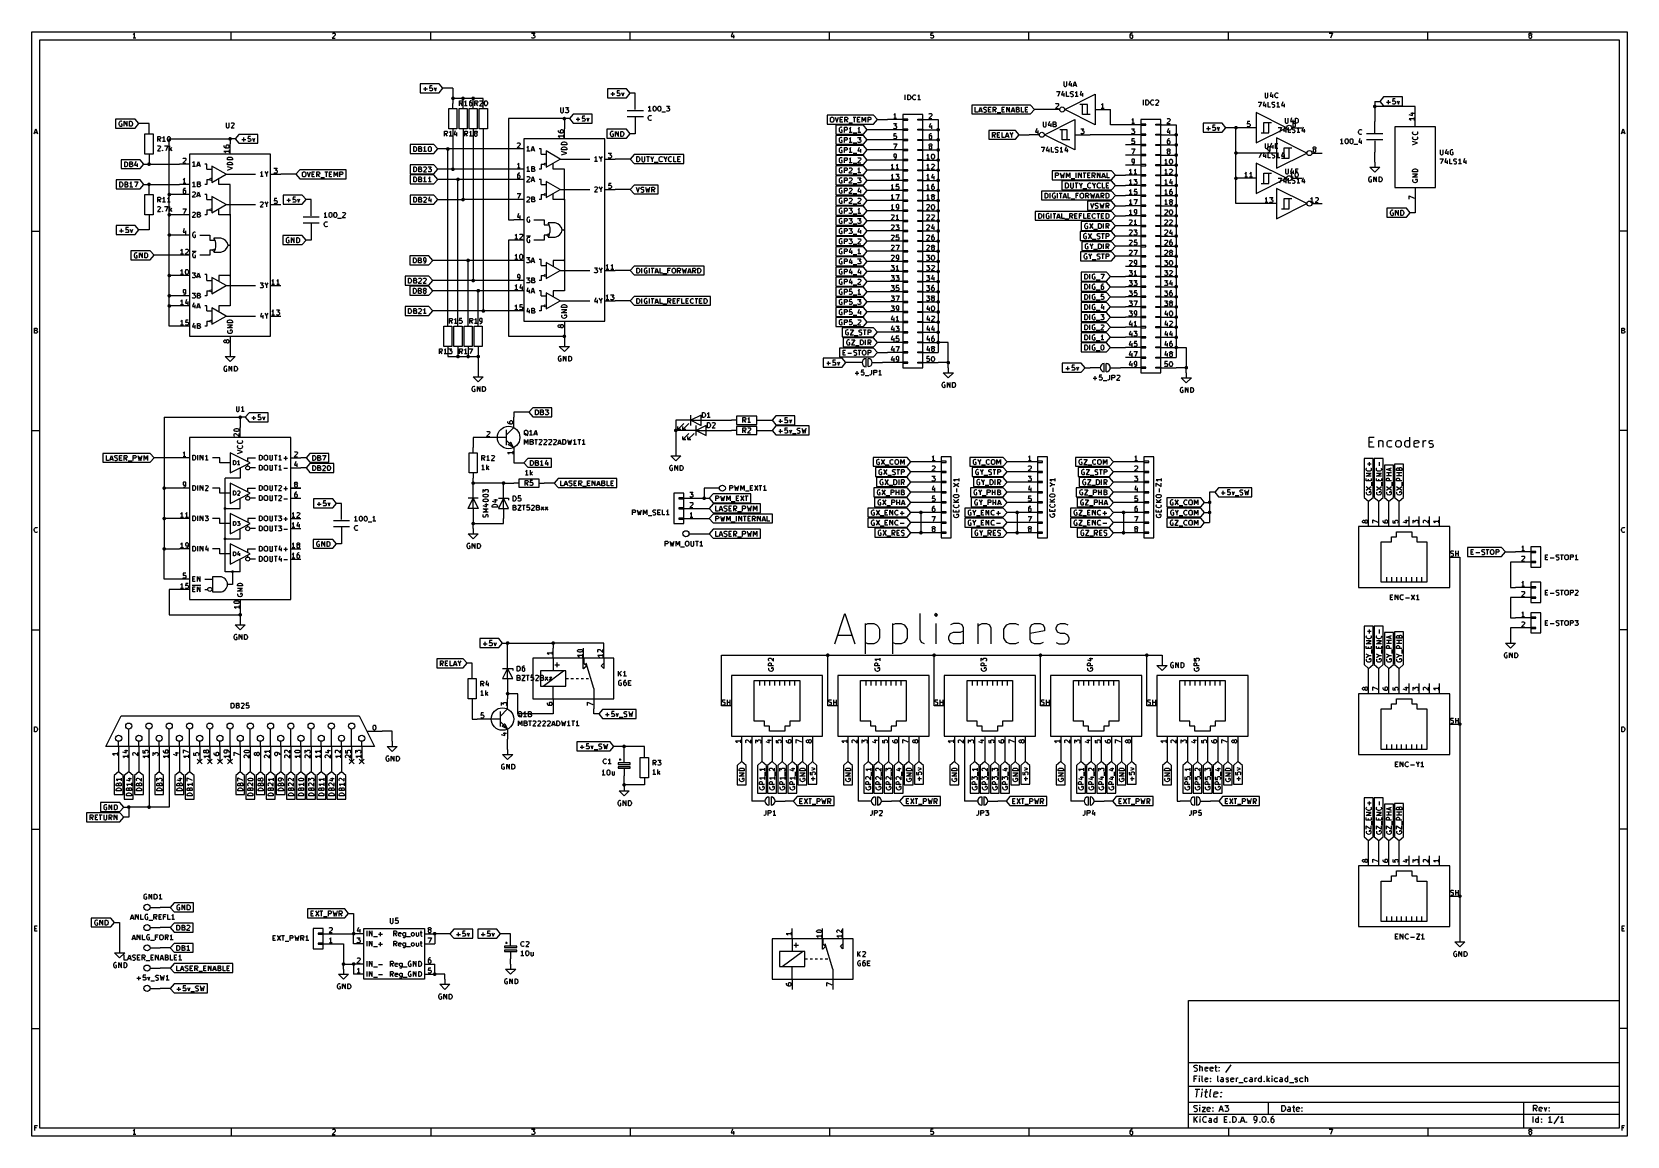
# Model space of a CAD drawing. Extents: x 0.4 to 16.1, y -11.3 to -0.4.
import ezdxf

# ---------------------------------------------------------------- set-up
doc = ezdxf.new("R2010")
doc.units = 0
doc.header["$MEASUREMENT"] = 0
for name, color, linetype in [('BLUE2', 5, 'CONTINUOUS'), ('BLUE3', 171, 'CONTINUOUS'), ('CYAN2', 4, 'CONTINUOUS'), ('GREEN3', 91, 'CONTINUOUS'), ('LYELLOW', 51, 'CONTINUOUS'), ('RED2', 1, 'CONTINUOUS'), ('RED3', 11, 'CONTINUOUS')]:
    doc.layers.add(name, color=color, linetype=linetype)

msp = doc.modelspace()

# ---------------------------------------------------------------- linework, layer by layer
at = {"layer": 'BLUE2', "linetype": 'CONTINUOUS'}
for p, q in [((2.026, -7.576), (2.074, -7.624)), ((2.074, -7.576), (2.026, -7.624)), ((2.126, -7.576), (2.174, -7.624)), ((2.174, -7.576), (2.126, -7.624)), ((2.226, -7.576), (2.274, -7.624)), ((2.274, -7.576), (2.226, -7.624)), ((2.326, -7.576), (2.374, -7.624)), ((2.374, -7.576), (2.326, -7.624)), ((3.526, -7.576), (3.574, -7.624)), ((3.574, -7.576), (3.526, -7.624)), ((3.626, -7.576), (3.674, -7.624)), ((3.674, -7.576), (3.626, -7.624))]:
    msp.add_line(p, q, dxfattribs=at)
at = {"layer": 'BLUE3', "linetype": 'CONTINUOUS'}
for p, q in [((13.596, -4.496), (13.596, -4.396)), ((13.596, -4.396), (13.643, -4.396)), ((13.996, -4.496), (13.996, -4.396)), ((13.596, -4.443), (13.629, -4.443)), ((13.643, -4.496), (13.596, -4.496)), ((13.686, -4.429), (13.686, -4.496)), ((13.686, -4.439), (13.691, -4.434)), ((13.691, -4.434), (13.7, -4.429)), ((13.7, -4.429), (13.715, -4.429)), ((13.715, -4.429), (13.724, -4.434)), ((13.724, -4.434), (13.729, -4.443)), ((13.729, -4.443), (13.729, -4.496)), ((13.772, -4.448), (13.777, -4.439)), ((13.772, -4.477), (13.772, -4.448)), ((13.777, -4.486), (13.772, -4.477)), ((13.777, -4.439), (13.781, -4.434)), ((13.781, -4.491), (13.777, -4.486)), ((13.781, -4.434), (13.791, -4.429)), ((13.791, -4.496), (13.781, -4.491)), ((13.791, -4.429), (13.81, -4.429)), ((13.81, -4.496), (13.791, -4.496)), ((13.81, -4.429), (13.82, -4.434)), ((13.82, -4.491), (13.81, -4.496)), ((13.858, -4.448), (13.862, -4.439)), ((13.858, -4.477), (13.858, -4.448)), ((13.862, -4.486), (13.858, -4.477)), ((13.862, -4.439), (13.867, -4.434)), ((13.867, -4.491), (13.862, -4.486)), ((13.867, -4.434), (13.877, -4.429)), ((13.877, -4.496), (13.867, -4.491)), ((13.877, -4.429), (13.891, -4.429)), ((13.891, -4.496), (13.877, -4.496)), ((13.891, -4.429), (13.9, -4.434)), ((13.9, -4.491), (13.891, -4.496)), ((13.9, -4.434), (13.905, -4.439)), ((13.905, -4.486), (13.9, -4.491)), ((13.905, -4.439), (13.91, -4.448)), ((13.91, -4.477), (13.905, -4.486)), ((13.91, -4.448), (13.91, -4.477)), ((13.948, -4.448), (13.953, -4.439)), ((13.948, -4.477), (13.948, -4.448)), ((13.953, -4.486), (13.948, -4.477)), ((13.953, -4.439), (13.958, -4.434)), ((13.958, -4.491), (13.953, -4.486)), ((13.958, -4.434), (13.967, -4.429)), ((13.967, -4.496), (13.958, -4.491)), ((13.967, -4.429), (13.986, -4.429)), ((13.986, -4.496), (13.967, -4.496)), ((13.986, -4.429), (13.996, -4.434)), ((13.996, -4.491), (13.986, -4.496)), ((14.039, -4.443), (14.043, -4.434)), ((14.039, -4.481), (14.039, -4.443)), ((14.086, -4.453), (14.039, -4.462)), ((14.043, -4.491), (14.039, -4.481)), ((14.043, -4.434), (14.053, -4.429)), ((14.053, -4.496), (14.043, -4.491)), ((14.053, -4.429), (14.072, -4.429)), ((14.072, -4.496), (14.053, -4.496)), ((14.072, -4.429), (14.081, -4.434)), ((14.081, -4.491), (14.072, -4.496)), ((14.081, -4.434), (14.086, -4.443)), ((14.086, -4.443), (14.086, -4.453)), ((14.129, -4.496), (14.129, -4.429)), ((14.129, -4.448), (14.134, -4.439)), ((14.134, -4.439), (14.139, -4.434)), ((14.139, -4.434), (14.148, -4.429)), ((14.148, -4.429), (14.158, -4.429)), ((14.186, -4.443), (14.191, -4.434)), ((14.186, -4.448), (14.186, -4.443)), ((14.191, -4.458), (14.186, -4.448)), ((14.186, -4.491), (14.196, -4.496)), ((14.191, -4.434), (14.2, -4.429)), ((14.2, -4.462), (14.191, -4.458)), ((14.196, -4.496), (14.215, -4.496)), ((14.2, -4.429), (14.215, -4.429)), ((14.215, -4.462), (14.2, -4.462)), ((14.215, -4.429), (14.224, -4.434)), ((14.224, -4.467), (14.215, -4.462)), ((14.215, -4.496), (14.224, -4.491)), ((14.229, -4.477), (14.224, -4.467)), ((14.224, -4.491), (14.229, -4.481)), ((14.229, -4.481), (14.229, -4.477)), ((8.319, -6.437), (8.419, -6.137)), ((8.419, -6.137), (8.519, -6.437)), ((9.161, -6.394), (9.161, -6.137)), ((9.319, -6.137), (9.304, -6.151)), ((9.333, -6.151), (9.319, -6.137)), ((9.319, -6.137), (9.319, -6.166)), ((8.619, -6.237), (8.619, -6.537)), ((8.619, -6.251), (8.647, -6.237)), ((8.647, -6.237), (8.704, -6.237)), ((8.704, -6.237), (8.733, -6.251)), ((8.733, -6.251), (8.747, -6.266)), ((8.747, -6.266), (8.761, -6.294)), ((8.761, -6.294), (8.761, -6.38)), ((8.89, -6.237), (8.89, -6.537)), ((8.89, -6.251), (8.919, -6.237)), ((8.919, -6.237), (8.976, -6.237)), ((8.976, -6.237), (9.004, -6.251)), ((9.004, -6.251), (9.019, -6.266)), ((9.019, -6.266), (9.033, -6.294)), ((9.033, -6.294), (9.033, -6.38)), ((9.304, -6.151), (9.319, -6.166)), ((9.319, -6.166), (9.333, -6.151)), ((9.319, -6.437), (9.319, -6.237)), ((9.49, -6.237), (9.461, -6.251)), ((9.547, -6.237), (9.49, -6.237)), ((9.576, -6.251), (9.547, -6.237)), ((9.59, -6.28), (9.576, -6.251)), ((9.59, -6.437), (9.59, -6.28)), ((9.733, -6.237), (9.733, -6.437)), ((9.733, -6.266), (9.747, -6.251)), ((9.747, -6.251), (9.776, -6.237)), ((9.776, -6.237), (9.819, -6.237)), ((9.819, -6.237), (9.847, -6.251)), ((9.847, -6.251), (9.861, -6.28)), ((9.861, -6.28), (9.861, -6.437)), ((9.99, -6.294), (10.004, -6.266)), ((9.99, -6.38), (9.99, -6.294)), ((10.004, -6.266), (10.019, -6.251)), ((10.019, -6.251), (10.047, -6.237)), ((10.047, -6.237), (10.104, -6.237)), ((10.104, -6.237), (10.133, -6.251)), ((10.247, -6.28), (10.261, -6.251)), ((10.247, -6.394), (10.247, -6.28)), ((10.261, -6.251), (10.29, -6.237)), ((10.29, -6.237), (10.347, -6.237)), ((10.347, -6.237), (10.376, -6.251)), ((10.376, -6.251), (10.39, -6.28)), ((10.39, -6.28), (10.39, -6.308)), ((10.504, -6.28), (10.519, -6.251)), ((10.504, -6.294), (10.504, -6.28)), ((10.519, -6.323), (10.504, -6.294)), ((10.519, -6.251), (10.547, -6.237)), ((10.547, -6.237), (10.59, -6.237)), ((10.59, -6.237), (10.619, -6.251)), ((8.347, -6.351), (8.49, -6.351)), ((8.647, -6.437), (8.619, -6.423)), ((8.704, -6.437), (8.647, -6.437)), ((8.733, -6.423), (8.704, -6.437)), ((8.747, -6.408), (8.733, -6.423)), ((8.761, -6.38), (8.747, -6.408)), ((8.919, -6.437), (8.89, -6.423)), ((8.976, -6.437), (8.919, -6.437)), ((9.004, -6.423), (8.976, -6.437)), ((9.019, -6.408), (9.004, -6.423)), ((9.033, -6.38), (9.019, -6.408)), ((9.176, -6.423), (9.161, -6.394)), ((9.204, -6.437), (9.176, -6.423)), ((9.447, -6.366), (9.461, -6.337)), ((9.447, -6.394), (9.447, -6.366)), ((9.461, -6.423), (9.447, -6.394)), ((9.461, -6.337), (9.49, -6.323)), ((9.49, -6.437), (9.461, -6.423)), ((9.49, -6.323), (9.561, -6.323)), ((9.561, -6.437), (9.49, -6.437)), ((9.561, -6.323), (9.59, -6.308)), ((9.59, -6.423), (9.561, -6.437)), ((10.004, -6.408), (9.99, -6.38)), ((10.019, -6.423), (10.004, -6.408)), ((10.047, -6.437), (10.019, -6.423)), ((10.104, -6.437), (10.047, -6.437)), ((10.133, -6.423), (10.104, -6.437)), ((10.39, -6.308), (10.247, -6.337)), ((10.261, -6.423), (10.247, -6.394)), ((10.29, -6.437), (10.261, -6.423)), ((10.347, -6.437), (10.29, -6.437)), ((10.376, -6.423), (10.347, -6.437)), ((10.504, -6.423), (10.533, -6.437)), ((10.547, -6.337), (10.519, -6.323)), ((10.533, -6.437), (10.59, -6.437)), ((10.59, -6.337), (10.547, -6.337)), ((10.619, -6.351), (10.59, -6.337)), ((10.59, -6.437), (10.619, -6.423)), ((10.633, -6.38), (10.619, -6.351)), ((10.619, -6.423), (10.633, -6.394)), ((10.633, -6.394), (10.633, -6.38))]:
    msp.add_line(p, q, dxfattribs=at)
at = {"layer": 'CYAN2', "linetype": 'CONTINUOUS'}
for p, q in [((10.58, -0.883), (10.58, -0.923)), ((10.58, -0.883), (10.58, -0.923)), ((10.58, -0.923), (10.583, -0.928)), ((10.58, -0.923), (10.583, -0.928)), ((10.583, -0.928), (10.585, -0.93)), ((10.583, -0.928), (10.585, -0.93)), ((10.585, -0.93), (10.59, -0.933)), ((10.585, -0.93), (10.59, -0.933)), ((10.59, -0.933), (10.6, -0.933)), ((10.59, -0.933), (10.6, -0.933)), ((10.6, -0.933), (10.604, -0.93)), ((10.6, -0.933), (10.604, -0.93)), ((10.604, -0.93), (10.607, -0.928)), ((10.604, -0.93), (10.607, -0.928)), ((10.607, -0.928), (10.609, -0.923)), ((10.607, -0.928), (10.609, -0.923)), ((10.609, -0.923), (10.609, -0.883)), ((10.609, -0.923), (10.609, -0.883)), ((10.642, -0.88), (10.63, -0.916)), ((10.642, -0.88), (10.63, -0.916)), ((10.63, -0.916), (10.661, -0.916)), ((10.63, -0.916), (10.661, -0.916)), ((10.654, -0.899), (10.654, -0.933)), ((10.654, -0.899), (10.654, -0.933)), ((10.673, -0.933), (10.69, -0.883)), ((10.673, -0.933), (10.69, -0.883)), ((10.678, -0.919), (10.702, -0.919)), ((10.678, -0.919), (10.702, -0.919)), ((10.69, -0.883), (10.707, -0.933)), ((10.69, -0.883), (10.707, -0.933)), ((4.616, -1.123), (4.616, -1.073)), ((4.616, -1.073), (4.635, -1.073)), ((4.616, -1.123), (4.616, -1.073)), ((4.616, -1.073), (4.635, -1.073)), ((4.635, -1.099), (4.616, -1.099)), ((4.635, -1.099), (4.616, -1.099)), ((4.645, -1.123), (4.628, -1.099)), ((4.645, -1.123), (4.628, -1.099)), ((4.635, -1.073), (4.64, -1.075)), ((4.635, -1.073), (4.64, -1.075)), ((4.64, -1.097), (4.635, -1.099)), ((4.64, -1.097), (4.635, -1.099)), ((4.64, -1.075), (4.642, -1.078)), ((4.64, -1.075), (4.642, -1.078)), ((4.642, -1.094), (4.64, -1.097)), ((4.642, -1.094), (4.64, -1.097)), ((4.642, -1.078), (4.645, -1.082)), ((4.642, -1.078), (4.645, -1.082)), ((4.645, -1.089), (4.642, -1.094)), ((4.645, -1.089), (4.642, -1.094)), ((4.645, -1.082), (4.645, -1.089)), ((4.645, -1.082), (4.645, -1.089)), ((4.669, -1.085), (4.664, -1.087)), ((4.669, -1.085), (4.664, -1.087)), ((4.673, -1.08), (4.669, -1.085)), ((4.673, -1.08), (4.669, -1.085)), ((4.678, -1.073), (4.673, -1.08)), ((4.678, -1.073), (4.673, -1.08)), ((4.678, -1.123), (4.678, -1.073)), ((4.678, -1.123), (4.678, -1.073)), ((4.714, -1.085), (4.712, -1.094)), ((4.714, -1.085), (4.712, -1.094)), ((4.712, -1.094), (4.712, -1.113)), ((4.712, -1.094), (4.712, -1.113)), ((4.714, -1.097), (4.712, -1.101)), ((4.714, -1.097), (4.712, -1.101)), ((4.719, -1.078), (4.714, -1.085)), ((4.719, -1.078), (4.714, -1.085)), ((4.716, -1.094), (4.714, -1.097)), ((4.716, -1.094), (4.714, -1.097)), ((4.721, -1.092), (4.716, -1.094)), ((4.721, -1.092), (4.716, -1.094)), ((4.721, -1.075), (4.719, -1.078)), ((4.721, -1.075), (4.719, -1.078)), ((4.726, -1.073), (4.721, -1.075)), ((4.726, -1.073), (4.721, -1.075)), ((4.731, -1.092), (4.721, -1.092)), ((4.731, -1.092), (4.721, -1.092)), ((4.735, -1.073), (4.726, -1.073)), ((4.735, -1.073), (4.726, -1.073)), ((4.735, -1.094), (4.731, -1.092)), ((4.735, -1.094), (4.731, -1.092)), ((4.738, -1.097), (4.735, -1.094)), ((4.738, -1.097), (4.735, -1.094)), ((4.74, -1.101), (4.738, -1.097)), ((4.74, -1.101), (4.738, -1.097)), ((4.74, -1.113), (4.74, -1.101)), ((4.74, -1.113), (4.74, -1.101)), ((4.766, -1.123), (4.766, -1.073)), ((4.766, -1.073), (4.785, -1.073)), ((4.766, -1.123), (4.766, -1.073)), ((4.766, -1.073), (4.785, -1.073)), ((4.785, -1.099), (4.766, -1.099)), ((4.785, -1.099), (4.766, -1.099)), ((4.795, -1.123), (4.778, -1.099)), ((4.795, -1.123), (4.778, -1.099)), ((4.785, -1.073), (4.79, -1.075)), ((4.785, -1.073), (4.79, -1.075)), ((4.79, -1.097), (4.785, -1.099)), ((4.79, -1.097), (4.785, -1.099)), ((4.79, -1.075), (4.792, -1.078)), ((4.79, -1.075), (4.792, -1.078)), ((4.792, -1.094), (4.79, -1.097)), ((4.792, -1.094), (4.79, -1.097)), ((4.792, -1.078), (4.795, -1.082)), ((4.792, -1.078), (4.795, -1.082)), ((4.795, -1.089), (4.792, -1.094)), ((4.795, -1.089), (4.792, -1.094)), ((4.795, -1.082), (4.795, -1.089)), ((4.795, -1.082), (4.795, -1.089)), ((4.84, -1.094), (4.812, -1.123)), ((4.84, -1.094), (4.812, -1.123)), ((4.814, -1.078), (4.816, -1.075)), ((4.814, -1.078), (4.816, -1.075)), ((4.816, -1.075), (4.821, -1.073)), ((4.816, -1.075), (4.821, -1.073)), ((4.821, -1.073), (4.833, -1.073)), ((4.821, -1.073), (4.833, -1.073)), ((4.833, -1.073), (4.838, -1.075)), ((4.833, -1.073), (4.838, -1.075)), ((4.838, -1.075), (4.84, -1.078)), ((4.838, -1.075), (4.84, -1.078)), ((4.84, -1.078), (4.842, -1.082)), ((4.84, -1.078), (4.842, -1.082)), ((4.842, -1.087), (4.84, -1.094)), ((4.842, -1.087), (4.84, -1.094)), ((4.842, -1.082), (4.842, -1.087)), ((4.842, -1.082), (4.842, -1.087)), ((4.862, -1.092), (4.864, -1.082)), ((4.862, -1.092), (4.864, -1.082)), ((4.862, -1.104), (4.862, -1.092)), ((4.862, -1.104), (4.862, -1.092)), ((4.864, -1.082), (4.866, -1.078)), ((4.864, -1.082), (4.866, -1.078)), ((4.866, -1.078), (4.869, -1.075)), ((4.866, -1.078), (4.869, -1.075)), ((4.869, -1.075), (4.873, -1.073)), ((4.869, -1.075), (4.873, -1.073)), ((4.873, -1.073), (4.878, -1.073)), ((4.873, -1.073), (4.878, -1.073)), ((4.878, -1.073), (4.883, -1.075)), ((4.878, -1.073), (4.883, -1.075)), ((4.883, -1.075), (4.885, -1.078)), ((4.883, -1.075), (4.885, -1.078)), ((4.885, -1.078), (4.888, -1.082)), ((4.885, -1.078), (4.888, -1.082)), ((4.888, -1.082), (4.89, -1.092)), ((4.888, -1.082), (4.89, -1.092)), ((4.89, -1.092), (4.89, -1.104)), ((4.89, -1.092), (4.89, -1.104)), ((9.016, -1.066), (9.016, -1.016)), ((9.04, -1.066), (9.04, -1.016)), ((9.04, -1.016), (9.052, -1.016)), ((9.052, -1.066), (9.04, -1.066)), ((9.052, -1.016), (9.059, -1.018)), ((9.059, -1.063), (9.052, -1.066)), ((9.059, -1.018), (9.064, -1.023)), ((9.064, -1.059), (9.059, -1.063)), ((9.064, -1.023), (9.066, -1.028)), ((9.066, -1.054), (9.064, -1.059)), ((9.066, -1.028), (9.069, -1.037)), ((9.069, -1.044), (9.066, -1.054)), ((9.069, -1.037), (9.069, -1.044)), ((9.088, -1.037), (9.09, -1.028)), ((9.088, -1.044), (9.088, -1.037)), ((9.09, -1.054), (9.088, -1.044)), ((9.09, -1.028), (9.092, -1.023)), ((9.092, -1.059), (9.09, -1.054)), ((9.092, -1.023), (9.097, -1.018)), ((9.097, -1.063), (9.092, -1.059)), ((9.097, -1.018), (9.104, -1.016)), ((9.104, -1.066), (9.097, -1.063)), ((9.104, -1.016), (9.109, -1.016)), ((9.109, -1.066), (9.104, -1.066)), ((9.109, -1.016), (9.116, -1.018)), ((9.116, -1.063), (9.109, -1.066)), ((9.116, -1.018), (9.119, -1.021)), ((9.119, -1.061), (9.116, -1.063)), ((9.142, -1.028), (9.138, -1.03)), ((9.166, -1.066), (9.138, -1.066)), ((9.147, -1.023), (9.142, -1.028)), ((9.152, -1.016), (9.147, -1.023)), ((9.152, -1.066), (9.152, -1.016)), ((10.508, -0.983), (10.541, -0.983)), ((10.508, -0.983), (10.541, -0.983)), ((10.541, -0.983), (10.52, -1.033)), ((10.541, -0.983), (10.52, -1.033)), ((10.57, -0.98), (10.558, -1.016)), ((10.57, -0.98), (10.558, -1.016)), ((10.558, -1.016), (10.589, -1.016)), ((10.558, -1.016), (10.589, -1.016)), ((10.582, -0.999), (10.582, -1.033)), ((10.582, -0.999), (10.582, -1.033)), ((10.608, -1.033), (10.608, -0.983)), ((10.608, -1.033), (10.608, -0.983)), ((10.632, -1.033), (10.608, -1.033)), ((10.632, -1.033), (10.608, -1.033)), ((10.646, -0.992), (10.648, -0.988)), ((10.646, -0.992), (10.648, -0.988)), ((10.646, -0.997), (10.646, -0.992)), ((10.646, -0.997), (10.646, -0.992)), ((10.648, -1.002), (10.646, -0.997)), ((10.648, -1.002), (10.646, -0.997)), ((10.646, -1.03), (10.653, -1.033)), ((10.646, -1.03), (10.653, -1.033)), ((10.648, -0.988), (10.651, -0.985)), ((10.648, -0.988), (10.651, -0.985)), ((10.651, -1.004), (10.648, -1.002)), ((10.651, -1.004), (10.648, -1.002)), ((10.651, -0.985), (10.655, -0.983)), ((10.651, -0.985), (10.655, -0.983)), ((10.655, -1.007), (10.651, -1.004)), ((10.655, -1.007), (10.651, -1.004)), ((10.653, -1.033), (10.665, -1.033)), ((10.653, -1.033), (10.665, -1.033)), ((10.655, -0.983), (10.667, -0.983)), ((10.655, -0.983), (10.667, -0.983)), ((10.665, -1.009), (10.655, -1.007)), ((10.665, -1.009), (10.655, -1.007)), ((10.67, -1.011), (10.665, -1.009)), ((10.67, -1.011), (10.665, -1.009)), ((10.665, -1.033), (10.67, -1.03)), ((10.665, -1.033), (10.67, -1.03)), ((10.667, -0.983), (10.675, -0.985)), ((10.667, -0.983), (10.675, -0.985)), ((10.672, -1.014), (10.67, -1.011)), ((10.672, -1.014), (10.67, -1.011)), ((10.67, -1.03), (10.672, -1.028)), ((10.67, -1.03), (10.672, -1.028)), ((10.675, -1.019), (10.672, -1.014)), ((10.675, -1.019), (10.672, -1.014)), ((10.672, -1.028), (10.675, -1.023)), ((10.672, -1.028), (10.675, -1.023)), ((10.675, -1.023), (10.675, -1.019)), ((10.675, -1.023), (10.675, -1.019)), ((10.698, -0.995), (10.694, -0.997)), ((10.698, -0.995), (10.694, -0.997)), ((10.722, -1.033), (10.694, -1.033)), ((10.722, -1.033), (10.694, -1.033)), ((10.703, -0.99), (10.698, -0.995)), ((10.703, -0.99), (10.698, -0.995)), ((10.708, -0.983), (10.703, -0.99)), ((10.708, -0.983), (10.703, -0.99)), ((10.708, -1.033), (10.708, -0.983)), ((10.708, -1.033), (10.708, -0.983)), ((10.753, -0.98), (10.741, -1.016)), ((10.753, -0.98), (10.741, -1.016)), ((10.741, -1.016), (10.772, -1.016)), ((10.741, -1.016), (10.772, -1.016)), ((10.765, -0.999), (10.765, -1.033)), ((10.765, -0.999), (10.765, -1.033)), ((11.366, -1.116), (11.366, -1.066)), ((11.39, -1.116), (11.39, -1.066)), ((11.39, -1.066), (11.402, -1.066)), ((11.402, -1.066), (11.409, -1.068)), ((11.409, -1.068), (11.414, -1.073)), ((11.414, -1.073), (11.416, -1.078)), ((11.416, -1.078), (11.419, -1.087)), ((11.419, -1.094), (11.416, -1.104)), ((11.419, -1.087), (11.419, -1.094)), ((11.438, -1.087), (11.44, -1.078)), ((11.438, -1.094), (11.438, -1.087)), ((11.44, -1.104), (11.438, -1.094)), ((11.44, -1.078), (11.442, -1.073)), ((11.442, -1.073), (11.447, -1.068)), ((11.447, -1.068), (11.454, -1.066)), ((11.454, -1.066), (11.459, -1.066)), ((11.459, -1.066), (11.466, -1.068)), ((11.466, -1.068), (11.469, -1.071)), ((11.514, -1.087), (11.485, -1.116)), ((11.488, -1.071), (11.49, -1.068)), ((11.49, -1.068), (11.495, -1.066)), ((11.495, -1.066), (11.507, -1.066)), ((11.507, -1.066), (11.511, -1.068)), ((11.511, -1.068), (11.514, -1.071)), ((11.514, -1.071), (11.516, -1.075)), ((11.516, -1.08), (11.514, -1.087)), ((11.516, -1.075), (11.516, -1.08)), ((12.498, -1.087), (12.531, -1.087)), ((12.498, -1.087), (12.531, -1.087)), ((12.531, -1.087), (12.51, -1.137)), ((12.531, -1.087), (12.51, -1.137)), ((12.56, -1.084), (12.548, -1.12)), ((12.56, -1.084), (12.548, -1.12)), ((12.567, -0.996), (12.567, -1.036)), ((12.567, -0.996), (12.567, -1.036)), ((12.567, -1.036), (12.569, -1.041)), ((12.567, -1.036), (12.569, -1.041)), ((12.569, -1.041), (12.572, -1.043)), ((12.569, -1.041), (12.572, -1.043)), ((12.572, -1.043), (12.576, -1.046)), ((12.572, -1.043), (12.576, -1.046)), ((12.576, -1.046), (12.586, -1.046)), ((12.576, -1.046), (12.586, -1.046)), ((12.586, -1.046), (12.591, -1.043)), ((12.586, -1.046), (12.591, -1.043)), ((12.591, -1.043), (12.593, -1.041)), ((12.591, -1.043), (12.593, -1.041)), ((12.593, -1.041), (12.595, -1.036)), ((12.593, -1.041), (12.595, -1.036)), ((12.595, -1.036), (12.595, -0.996)), ((12.595, -1.036), (12.595, -0.996)), ((12.598, -1.137), (12.598, -1.087)), ((12.598, -1.137), (12.598, -1.087)), ((12.629, -0.993), (12.617, -1.029)), ((12.629, -0.993), (12.617, -1.029)), ((12.617, -1.029), (12.648, -1.029)), ((12.617, -1.029), (12.648, -1.029)), ((12.636, -1.096), (12.638, -1.092)), ((12.636, -1.096), (12.638, -1.092)), ((12.636, -1.101), (12.636, -1.096)), ((12.636, -1.101), (12.636, -1.096)), ((12.638, -1.106), (12.636, -1.101)), ((12.638, -1.106), (12.636, -1.101)), ((12.638, -1.092), (12.641, -1.089)), ((12.638, -1.092), (12.641, -1.089)), ((12.641, -1.012), (12.641, -1.046)), ((12.641, -1.012), (12.641, -1.046)), ((12.641, -1.089), (12.645, -1.087)), ((12.641, -1.089), (12.645, -1.087)), ((12.645, -1.087), (12.657, -1.087)), ((12.645, -1.087), (12.657, -1.087)), ((12.657, -1.087), (12.665, -1.089)), ((12.657, -1.087), (12.665, -1.089)), ((12.665, -1.017), (12.667, -1.008)), ((12.665, -1.017), (12.667, -1.008)), ((12.665, -1.024), (12.665, -1.017)), ((12.665, -1.024), (12.665, -1.017)), ((12.667, -1.034), (12.665, -1.024)), ((12.667, -1.034), (12.665, -1.024)), ((12.667, -1.008), (12.669, -1.003)), ((12.667, -1.008), (12.669, -1.003)), ((12.669, -1.039), (12.667, -1.034)), ((12.669, -1.039), (12.667, -1.034)), ((12.669, -1.003), (12.674, -0.998)), ((12.669, -1.003), (12.674, -0.998)), ((12.674, -1.043), (12.669, -1.039)), ((12.674, -1.043), (12.669, -1.039)), ((12.674, -0.998), (12.681, -0.996)), ((12.674, -0.998), (12.681, -0.996)), ((12.681, -1.046), (12.674, -1.043)), ((12.681, -1.046), (12.674, -1.043)), ((12.681, -0.996), (12.686, -0.996)), ((12.681, -0.996), (12.686, -0.996)), ((12.686, -1.046), (12.681, -1.046)), ((12.686, -1.046), (12.681, -1.046)), ((12.688, -1.099), (12.684, -1.101)), ((12.688, -1.099), (12.684, -1.101)), ((12.686, -0.996), (12.693, -0.998)), ((12.686, -0.996), (12.693, -0.998)), ((12.693, -1.043), (12.686, -1.046)), ((12.693, -1.043), (12.686, -1.046)), ((12.693, -1.094), (12.688, -1.099)), ((12.693, -1.094), (12.688, -1.099)), ((12.693, -0.998), (12.695, -1.001)), ((12.693, -0.998), (12.695, -1.001)), ((12.695, -1.041), (12.693, -1.043)), ((12.695, -1.041), (12.693, -1.043)), ((12.698, -1.087), (12.693, -1.094)), ((12.698, -1.087), (12.693, -1.094)), ((12.698, -1.137), (12.698, -1.087)), ((12.698, -1.137), (12.698, -1.087)), ((12.743, -1.084), (12.731, -1.12)), ((12.743, -1.084), (12.731, -1.12)), ((4.692, -1.123), (4.664, -1.123)), ((4.692, -1.123), (4.664, -1.123)), ((4.712, -1.113), (4.714, -1.118)), ((4.712, -1.113), (4.714, -1.118)), ((4.714, -1.118), (4.716, -1.12)), ((4.714, -1.118), (4.716, -1.12)), ((4.716, -1.12), (4.721, -1.123)), ((4.716, -1.12), (4.721, -1.123)), ((4.721, -1.123), (4.731, -1.123)), ((4.721, -1.123), (4.731, -1.123)), ((4.731, -1.123), (4.735, -1.12)), ((4.731, -1.123), (4.735, -1.12)), ((4.735, -1.12), (4.738, -1.118)), ((4.735, -1.12), (4.738, -1.118)), ((4.738, -1.118), (4.74, -1.113)), ((4.738, -1.118), (4.74, -1.113)), ((4.812, -1.123), (4.842, -1.123)), ((4.812, -1.123), (4.842, -1.123)), ((4.864, -1.113), (4.862, -1.104)), ((4.864, -1.113), (4.862, -1.104)), ((4.866, -1.118), (4.864, -1.113)), ((4.866, -1.118), (4.864, -1.113)), ((4.869, -1.12), (4.866, -1.118)), ((4.869, -1.12), (4.866, -1.118)), ((4.873, -1.123), (4.869, -1.12)), ((4.873, -1.123), (4.869, -1.12)), ((4.878, -1.123), (4.873, -1.123)), ((4.878, -1.123), (4.873, -1.123)), ((4.883, -1.12), (4.878, -1.123)), ((4.883, -1.12), (4.878, -1.123)), ((4.885, -1.118), (4.883, -1.12)), ((4.885, -1.118), (4.883, -1.12)), ((4.888, -1.113), (4.885, -1.118)), ((4.888, -1.113), (4.885, -1.118)), ((4.89, -1.104), (4.888, -1.113)), ((4.89, -1.104), (4.888, -1.113)), ((5.612, -1.142), (5.612, -1.182)), ((5.612, -1.182), (5.614, -1.187)), ((5.614, -1.187), (5.617, -1.189)), ((5.617, -1.189), (5.621, -1.192)), ((5.621, -1.192), (5.631, -1.192)), ((5.631, -1.192), (5.636, -1.189)), ((5.636, -1.189), (5.638, -1.187)), ((5.638, -1.187), (5.64, -1.182)), ((5.64, -1.182), (5.64, -1.142)), ((5.66, -1.142), (5.69, -1.142)), ((5.662, -1.189), (5.66, -1.187)), ((5.667, -1.192), (5.662, -1.189)), ((5.681, -1.192), (5.667, -1.192)), ((5.69, -1.142), (5.674, -1.161)), ((5.674, -1.161), (5.681, -1.161)), ((5.681, -1.161), (5.686, -1.163)), ((5.686, -1.189), (5.681, -1.192)), ((5.686, -1.163), (5.688, -1.166)), ((5.688, -1.187), (5.686, -1.189)), ((5.688, -1.166), (5.69, -1.17)), ((5.69, -1.182), (5.688, -1.187)), ((5.69, -1.17), (5.69, -1.182)), ((6.484, -1.139), (6.479, -1.141)), ((6.507, -1.177), (6.479, -1.177)), ((6.479, -1.239), (6.481, -1.23)), ((6.479, -1.246), (6.479, -1.239)), ((6.481, -1.256), (6.479, -1.246)), ((6.481, -1.23), (6.484, -1.225)), ((6.484, -1.261), (6.481, -1.256)), ((6.488, -1.134), (6.484, -1.139)), ((6.484, -1.225), (6.488, -1.22)), ((6.493, -1.127), (6.488, -1.134)), ((6.488, -1.22), (6.496, -1.218)), ((6.493, -1.177), (6.493, -1.127)), ((6.496, -1.218), (6.5, -1.218)), ((6.5, -1.218), (6.507, -1.22)), ((6.507, -1.22), (6.51, -1.223)), ((6.527, -1.146), (6.529, -1.136)), ((6.527, -1.158), (6.527, -1.146)), ((6.529, -1.167), (6.527, -1.158)), ((6.529, -1.136), (6.531, -1.132)), ((6.531, -1.172), (6.529, -1.167)), ((6.531, -1.132), (6.534, -1.129)), ((6.534, -1.174), (6.531, -1.172)), ((6.534, -1.129), (6.538, -1.127)), ((6.538, -1.177), (6.534, -1.174)), ((6.538, -1.127), (6.543, -1.127)), ((6.543, -1.177), (6.538, -1.177)), ((6.543, -1.127), (6.548, -1.129)), ((6.548, -1.174), (6.543, -1.177)), ((6.548, -1.129), (6.55, -1.132)), ((6.55, -1.172), (6.548, -1.174)), ((6.55, -1.132), (6.553, -1.136)), ((6.553, -1.167), (6.55, -1.172)), ((6.553, -1.136), (6.555, -1.146)), ((6.555, -1.158), (6.553, -1.167)), ((6.555, -1.146), (6.555, -1.158)), ((6.574, -1.146), (6.577, -1.136)), ((6.574, -1.158), (6.574, -1.146)), ((6.577, -1.167), (6.574, -1.158)), ((6.577, -1.136), (6.579, -1.132)), ((6.579, -1.172), (6.577, -1.167)), ((6.579, -1.132), (6.581, -1.129)), ((6.581, -1.174), (6.579, -1.172)), ((6.581, -1.129), (6.586, -1.127)), ((6.586, -1.177), (6.581, -1.174)), ((6.586, -1.127), (6.591, -1.127)), ((6.591, -1.177), (6.586, -1.177)), ((6.591, -1.127), (6.596, -1.129)), ((6.596, -1.174), (6.591, -1.177)), ((6.596, -1.129), (6.598, -1.132)), ((6.598, -1.172), (6.596, -1.174)), ((6.598, -1.132), (6.6, -1.136)), ((6.6, -1.167), (6.598, -1.172)), ((6.6, -1.136), (6.603, -1.146)), ((6.603, -1.158), (6.6, -1.167)), ((6.603, -1.146), (6.603, -1.158)), ((6.612, -1.182), (6.65, -1.182)), ((6.657, -1.127), (6.688, -1.127)), ((6.66, -1.174), (6.657, -1.172)), ((6.665, -1.177), (6.66, -1.174)), ((6.679, -1.177), (6.665, -1.177)), ((6.688, -1.127), (6.672, -1.146)), ((6.672, -1.146), (6.679, -1.146)), ((6.679, -1.146), (6.684, -1.148)), ((6.684, -1.174), (6.679, -1.177)), ((6.684, -1.148), (6.686, -1.151)), ((6.686, -1.172), (6.684, -1.174)), ((6.686, -1.151), (6.688, -1.155)), ((6.688, -1.167), (6.686, -1.172)), ((6.688, -1.155), (6.688, -1.167)), ((11.402, -1.116), (11.39, -1.116)), ((11.409, -1.113), (11.402, -1.116)), ((11.414, -1.109), (11.409, -1.113)), ((11.416, -1.104), (11.414, -1.109)), ((11.442, -1.109), (11.44, -1.104)), ((11.447, -1.113), (11.442, -1.109)), ((11.454, -1.116), (11.447, -1.113)), ((11.459, -1.116), (11.454, -1.116)), ((11.466, -1.113), (11.459, -1.116)), ((11.469, -1.111), (11.466, -1.113)), ((11.485, -1.116), (11.516, -1.116)), ((12.548, -1.12), (12.579, -1.12)), ((12.548, -1.12), (12.579, -1.12)), ((12.572, -1.103), (12.572, -1.137)), ((12.572, -1.103), (12.572, -1.137)), ((12.622, -1.137), (12.598, -1.137)), ((12.622, -1.137), (12.598, -1.137)), ((12.636, -1.134), (12.643, -1.137)), ((12.636, -1.134), (12.643, -1.137)), ((12.641, -1.108), (12.638, -1.106)), ((12.641, -1.108), (12.638, -1.106)), ((12.645, -1.111), (12.641, -1.108)), ((12.645, -1.111), (12.641, -1.108)), ((12.643, -1.137), (12.655, -1.137)), ((12.643, -1.137), (12.655, -1.137)), ((12.655, -1.113), (12.645, -1.111)), ((12.655, -1.113), (12.645, -1.111)), ((12.66, -1.115), (12.655, -1.113)), ((12.66, -1.115), (12.655, -1.113)), ((12.655, -1.137), (12.66, -1.134)), ((12.655, -1.137), (12.66, -1.134)), ((12.662, -1.118), (12.66, -1.115)), ((12.662, -1.118), (12.66, -1.115)), ((12.66, -1.134), (12.662, -1.132)), ((12.66, -1.134), (12.662, -1.132)), ((12.665, -1.123), (12.662, -1.118)), ((12.665, -1.123), (12.662, -1.118)), ((12.662, -1.132), (12.665, -1.127)), ((12.662, -1.132), (12.665, -1.127)), ((12.665, -1.127), (12.665, -1.123)), ((12.665, -1.127), (12.665, -1.123)), ((12.712, -1.137), (12.684, -1.137)), ((12.712, -1.137), (12.684, -1.137)), ((12.731, -1.12), (12.762, -1.12)), ((12.731, -1.12), (12.762, -1.12)), ((12.755, -1.103), (12.755, -1.137)), ((12.755, -1.103), (12.755, -1.137)), ((12.767, -1.246), (12.767, -1.286)), ((12.767, -1.246), (12.767, -1.286)), ((12.795, -1.286), (12.795, -1.246)), ((12.795, -1.286), (12.795, -1.246)), ((12.829, -1.243), (12.817, -1.279)), ((12.829, -1.243), (12.817, -1.279)), ((12.867, -1.296), (12.867, -1.246)), ((12.867, -1.246), (12.879, -1.246)), ((12.867, -1.296), (12.867, -1.246)), ((12.867, -1.246), (12.879, -1.246)), ((12.879, -1.246), (12.886, -1.248)), ((12.879, -1.246), (12.886, -1.248)), ((12.886, -1.248), (12.891, -1.253)), ((12.886, -1.248), (12.891, -1.253)), ((12.891, -1.253), (12.893, -1.258)), ((12.891, -1.253), (12.893, -1.258)), ((12.893, -1.258), (12.895, -1.267)), ((12.893, -1.258), (12.895, -1.267)), ((2.312, -1.292), (2.312, -1.332)), ((2.312, -1.332), (2.314, -1.337)), ((2.314, -1.337), (2.317, -1.339)), ((2.317, -1.339), (2.321, -1.342)), ((2.321, -1.342), (2.331, -1.342)), ((2.331, -1.342), (2.336, -1.339)), ((2.336, -1.339), (2.338, -1.337)), ((2.338, -1.337), (2.34, -1.332)), ((2.34, -1.332), (2.34, -1.292)), ((2.388, -1.313), (2.36, -1.342)), ((2.36, -1.342), (2.39, -1.342)), ((2.362, -1.297), (2.364, -1.294)), ((2.364, -1.294), (2.369, -1.292)), ((2.369, -1.292), (2.381, -1.292)), ((2.381, -1.292), (2.386, -1.294)), ((2.386, -1.294), (2.388, -1.297)), ((2.388, -1.297), (2.39, -1.301)), ((2.39, -1.306), (2.388, -1.313)), ((2.39, -1.301), (2.39, -1.306)), ((4.466, -1.423), (4.466, -1.373)), ((4.466, -1.373), (4.485, -1.373)), ((4.466, -1.423), (4.466, -1.373)), ((4.466, -1.373), (4.485, -1.373)), ((4.485, -1.399), (4.466, -1.399)), ((4.485, -1.399), (4.466, -1.399)), ((4.495, -1.423), (4.478, -1.399)), ((4.495, -1.423), (4.478, -1.399)), ((4.485, -1.373), (4.49, -1.375)), ((4.485, -1.373), (4.49, -1.375)), ((4.49, -1.397), (4.485, -1.399)), ((4.49, -1.397), (4.485, -1.399)), ((4.49, -1.375), (4.492, -1.378)), ((4.49, -1.375), (4.492, -1.378)), ((4.492, -1.394), (4.49, -1.397)), ((4.492, -1.394), (4.49, -1.397)), ((4.492, -1.378), (4.495, -1.382)), ((4.492, -1.378), (4.495, -1.382)), ((4.495, -1.389), (4.492, -1.394)), ((4.495, -1.389), (4.492, -1.394)), ((4.495, -1.382), (4.495, -1.389)), ((4.495, -1.382), (4.495, -1.389)), ((4.519, -1.385), (4.514, -1.387)), ((4.519, -1.385), (4.514, -1.387)), ((4.523, -1.38), (4.519, -1.385)), ((4.523, -1.38), (4.519, -1.385)), ((4.528, -1.373), (4.523, -1.38)), ((4.528, -1.373), (4.523, -1.38)), ((4.528, -1.423), (4.528, -1.373)), ((4.528, -1.423), (4.528, -1.373)), ((4.573, -1.37), (4.562, -1.406)), ((4.573, -1.37), (4.562, -1.406)), ((4.562, -1.406), (4.592, -1.406)), ((4.562, -1.406), (4.592, -1.406)), ((4.585, -1.389), (4.585, -1.423)), ((4.585, -1.389), (4.585, -1.423)), ((4.666, -1.423), (4.666, -1.373)), ((4.666, -1.373), (4.685, -1.373)), ((4.666, -1.423), (4.666, -1.373)), ((4.666, -1.373), (4.685, -1.373)), ((4.685, -1.399), (4.666, -1.399)), ((4.685, -1.399), (4.666, -1.399)), ((4.695, -1.423), (4.678, -1.399)), ((4.695, -1.423), (4.678, -1.399)), ((4.685, -1.373), (4.69, -1.375)), ((4.685, -1.373), (4.69, -1.375)), ((4.69, -1.397), (4.685, -1.399)), ((4.69, -1.397), (4.685, -1.399)), ((4.69, -1.375), (4.692, -1.378)), ((4.69, -1.375), (4.692, -1.378)), ((4.692, -1.394), (4.69, -1.397)), ((4.692, -1.394), (4.69, -1.397)), ((4.692, -1.378), (4.695, -1.382)), ((4.692, -1.378), (4.695, -1.382)), ((4.695, -1.389), (4.692, -1.394)), ((4.695, -1.389), (4.692, -1.394)), ((4.695, -1.382), (4.695, -1.389)), ((4.695, -1.382), (4.695, -1.389)), ((4.719, -1.385), (4.714, -1.387)), ((4.719, -1.385), (4.714, -1.387)), ((4.723, -1.38), (4.719, -1.385)), ((4.723, -1.38), (4.719, -1.385)), ((4.728, -1.373), (4.723, -1.38)), ((4.728, -1.373), (4.723, -1.38)), ((4.728, -1.423), (4.728, -1.373)), ((4.728, -1.423), (4.728, -1.373)), ((4.762, -1.382), (4.764, -1.378)), ((4.762, -1.382), (4.764, -1.378)), ((4.762, -1.385), (4.762, -1.382)), ((4.762, -1.385), (4.762, -1.382)), ((4.764, -1.389), (4.762, -1.385)), ((4.764, -1.389), (4.762, -1.385)), ((4.764, -1.399), (4.762, -1.404)), ((4.764, -1.399), (4.762, -1.404)), ((4.762, -1.404), (4.762, -1.413)), ((4.762, -1.404), (4.762, -1.413)), ((4.762, -1.413), (4.764, -1.418)), ((4.762, -1.413), (4.764, -1.418)), ((4.764, -1.378), (4.766, -1.375)), ((4.764, -1.378), (4.766, -1.375)), ((4.766, -1.392), (4.764, -1.389)), ((4.766, -1.392), (4.764, -1.389)), ((4.766, -1.397), (4.764, -1.399)), ((4.766, -1.397), (4.764, -1.399)), ((4.766, -1.375), (4.771, -1.373)), ((4.766, -1.375), (4.771, -1.373)), ((4.771, -1.394), (4.766, -1.392)), ((4.771, -1.394), (4.766, -1.392)), ((4.771, -1.394), (4.766, -1.397)), ((4.771, -1.394), (4.766, -1.397)), ((4.771, -1.373), (4.781, -1.373)), ((4.771, -1.373), (4.781, -1.373)), ((4.781, -1.394), (4.771, -1.394)), ((4.781, -1.394), (4.771, -1.394)), ((4.781, -1.373), (4.785, -1.375)), ((4.781, -1.373), (4.785, -1.375)), ((4.785, -1.392), (4.781, -1.394)), ((4.785, -1.392), (4.781, -1.394)), ((4.785, -1.397), (4.781, -1.394)), ((4.785, -1.397), (4.781, -1.394)), ((4.785, -1.375), (4.788, -1.378)), ((4.785, -1.375), (4.788, -1.378)), ((4.788, -1.389), (4.785, -1.392)), ((4.788, -1.389), (4.785, -1.392)), ((4.788, -1.399), (4.785, -1.397)), ((4.788, -1.399), (4.785, -1.397)), ((4.788, -1.378), (4.79, -1.382)), ((4.788, -1.378), (4.79, -1.382)), ((4.79, -1.385), (4.788, -1.389)), ((4.79, -1.385), (4.788, -1.389)), ((4.79, -1.404), (4.788, -1.399)), ((4.79, -1.404), (4.788, -1.399)), ((4.788, -1.418), (4.79, -1.413)), ((4.788, -1.418), (4.79, -1.413)), ((4.79, -1.382), (4.79, -1.385)), ((4.79, -1.382), (4.79, -1.385)), ((4.79, -1.413), (4.79, -1.404)), ((4.79, -1.413), (4.79, -1.404)), ((6.488, -1.265), (6.484, -1.261)), ((6.496, -1.268), (6.488, -1.265)), ((6.5, -1.268), (6.496, -1.268)), ((6.507, -1.265), (6.5, -1.268)), ((6.51, -1.263), (6.507, -1.265)), ((10.377, -1.283), (10.377, -1.323)), ((10.377, -1.283), (10.377, -1.323)), ((10.377, -1.323), (10.379, -1.328)), ((10.377, -1.323), (10.379, -1.328)), ((10.379, -1.328), (10.382, -1.33)), ((10.379, -1.328), (10.382, -1.33)), ((10.382, -1.33), (10.386, -1.333)), ((10.382, -1.33), (10.386, -1.333)), ((10.386, -1.333), (10.396, -1.333)), ((10.386, -1.333), (10.396, -1.333)), ((10.396, -1.333), (10.401, -1.33)), ((10.396, -1.333), (10.401, -1.33)), ((10.401, -1.33), (10.403, -1.328)), ((10.401, -1.33), (10.403, -1.328)), ((10.403, -1.328), (10.405, -1.323)), ((10.403, -1.328), (10.405, -1.323)), ((10.405, -1.323), (10.405, -1.283)), ((10.405, -1.323), (10.405, -1.283)), ((10.439, -1.28), (10.427, -1.316)), ((10.439, -1.28), (10.427, -1.316)), ((10.427, -1.316), (10.458, -1.316)), ((10.427, -1.316), (10.458, -1.316)), ((10.451, -1.299), (10.451, -1.333)), ((10.451, -1.299), (10.451, -1.333)), ((10.477, -1.333), (10.477, -1.283)), ((10.477, -1.283), (10.494, -1.283)), ((10.477, -1.333), (10.477, -1.283)), ((10.477, -1.283), (10.494, -1.283)), ((10.494, -1.307), (10.477, -1.307)), ((10.494, -1.307), (10.477, -1.307)), ((10.496, -1.333), (10.477, -1.333)), ((10.496, -1.333), (10.477, -1.333)), ((10.494, -1.283), (10.498, -1.285)), ((10.494, -1.283), (10.498, -1.285)), ((10.498, -1.304), (10.494, -1.307)), ((10.498, -1.304), (10.494, -1.307)), ((10.494, -1.307), (10.501, -1.309)), ((10.494, -1.307), (10.501, -1.309)), ((10.501, -1.33), (10.496, -1.333)), ((10.501, -1.33), (10.496, -1.333)), ((10.498, -1.285), (10.501, -1.288)), ((10.498, -1.285), (10.501, -1.288)), ((10.501, -1.302), (10.498, -1.304)), ((10.501, -1.302), (10.498, -1.304)), ((10.501, -1.288), (10.503, -1.292)), ((10.501, -1.288), (10.503, -1.292)), ((10.503, -1.297), (10.501, -1.302)), ((10.503, -1.297), (10.501, -1.302)), ((10.501, -1.309), (10.503, -1.311)), ((10.501, -1.309), (10.503, -1.311)), ((10.503, -1.328), (10.501, -1.33)), ((10.503, -1.328), (10.501, -1.33)), ((10.503, -1.292), (10.503, -1.297)), ((10.503, -1.292), (10.503, -1.297)), ((10.503, -1.311), (10.505, -1.316)), ((10.503, -1.311), (10.505, -1.316)), ((10.505, -1.323), (10.503, -1.328)), ((10.505, -1.323), (10.503, -1.328)), ((10.505, -1.316), (10.505, -1.323)), ((10.505, -1.316), (10.505, -1.323)), ((12.698, -1.337), (12.731, -1.337)), ((12.698, -1.337), (12.731, -1.337)), ((12.731, -1.337), (12.71, -1.387)), ((12.731, -1.337), (12.71, -1.387)), ((12.76, -1.334), (12.748, -1.37)), ((12.76, -1.334), (12.748, -1.37)), ((12.748, -1.37), (12.779, -1.37)), ((12.748, -1.37), (12.779, -1.37)), ((12.767, -1.286), (12.769, -1.291)), ((12.767, -1.286), (12.769, -1.291)), ((12.769, -1.291), (12.772, -1.293)), ((12.769, -1.291), (12.772, -1.293)), ((12.772, -1.293), (12.776, -1.296)), ((12.772, -1.293), (12.776, -1.296)), ((12.772, -1.353), (12.772, -1.387)), ((12.772, -1.353), (12.772, -1.387)), ((12.776, -1.296), (12.786, -1.296)), ((12.776, -1.296), (12.786, -1.296)), ((12.786, -1.296), (12.791, -1.293)), ((12.786, -1.296), (12.791, -1.293)), ((12.791, -1.293), (12.793, -1.291)), ((12.791, -1.293), (12.793, -1.291)), ((12.793, -1.291), (12.795, -1.286)), ((12.793, -1.291), (12.795, -1.286)), ((12.798, -1.387), (12.798, -1.337)), ((12.798, -1.387), (12.798, -1.337)), ((12.822, -1.387), (12.798, -1.387)), ((12.822, -1.387), (12.798, -1.387)), ((12.817, -1.279), (12.848, -1.279)), ((12.817, -1.279), (12.848, -1.279)), ((12.836, -1.346), (12.838, -1.342)), ((12.836, -1.346), (12.838, -1.342)), ((12.836, -1.351), (12.836, -1.346)), ((12.836, -1.351), (12.836, -1.346)), ((12.838, -1.356), (12.836, -1.351)), ((12.838, -1.356), (12.836, -1.351)), ((12.836, -1.384), (12.843, -1.387)), ((12.836, -1.384), (12.843, -1.387)), ((12.838, -1.342), (12.841, -1.339)), ((12.838, -1.342), (12.841, -1.339)), ((12.841, -1.358), (12.838, -1.356)), ((12.841, -1.358), (12.838, -1.356)), ((12.841, -1.262), (12.841, -1.296)), ((12.841, -1.262), (12.841, -1.296)), ((12.841, -1.339), (12.845, -1.337)), ((12.841, -1.339), (12.845, -1.337)), ((12.845, -1.361), (12.841, -1.358)), ((12.845, -1.361), (12.841, -1.358)), ((12.843, -1.387), (12.855, -1.387)), ((12.843, -1.387), (12.855, -1.387)), ((12.845, -1.337), (12.857, -1.337)), ((12.845, -1.337), (12.857, -1.337)), ((12.855, -1.363), (12.845, -1.361)), ((12.855, -1.363), (12.845, -1.361)), ((12.86, -1.365), (12.855, -1.363)), ((12.86, -1.365), (12.855, -1.363)), ((12.855, -1.387), (12.86, -1.384)), ((12.855, -1.387), (12.86, -1.384)), ((12.857, -1.337), (12.865, -1.339)), ((12.857, -1.337), (12.865, -1.339)), ((12.862, -1.368), (12.86, -1.365)), ((12.862, -1.368), (12.86, -1.365)), ((12.86, -1.384), (12.862, -1.382)), ((12.86, -1.384), (12.862, -1.382)), ((12.865, -1.373), (12.862, -1.368)), ((12.865, -1.373), (12.862, -1.368)), ((12.862, -1.382), (12.865, -1.377)), ((12.862, -1.382), (12.865, -1.377)), ((12.865, -1.377), (12.865, -1.373)), ((12.865, -1.377), (12.865, -1.373)), ((12.879, -1.296), (12.867, -1.296)), ((12.879, -1.296), (12.867, -1.296)), ((12.886, -1.293), (12.879, -1.296)), ((12.886, -1.293), (12.879, -1.296)), ((12.888, -1.349), (12.884, -1.351)), ((12.888, -1.349), (12.884, -1.351)), ((12.912, -1.387), (12.884, -1.387)), ((12.912, -1.387), (12.884, -1.387)), ((12.891, -1.289), (12.886, -1.293)), ((12.891, -1.289), (12.886, -1.293)), ((12.893, -1.344), (12.888, -1.349)), ((12.893, -1.344), (12.888, -1.349)), ((12.893, -1.284), (12.891, -1.289)), ((12.893, -1.284), (12.891, -1.289)), ((12.895, -1.274), (12.893, -1.284)), ((12.895, -1.274), (12.893, -1.284)), ((12.898, -1.337), (12.893, -1.344)), ((12.898, -1.337), (12.893, -1.344)), ((12.895, -1.267), (12.895, -1.274)), ((12.895, -1.267), (12.895, -1.274)), ((12.898, -1.387), (12.898, -1.337)), ((12.898, -1.387), (12.898, -1.337)), ((12.943, -1.334), (12.931, -1.37)), ((12.943, -1.334), (12.931, -1.37)), ((12.931, -1.37), (12.962, -1.37)), ((12.931, -1.37), (12.962, -1.37)), ((12.955, -1.353), (12.955, -1.387)), ((12.955, -1.353), (12.955, -1.387)), ((13.49, -1.379), (13.493, -1.37)), ((13.49, -1.386), (13.49, -1.379)), ((13.493, -1.396), (13.49, -1.386)), ((13.493, -1.37), (13.495, -1.365)), ((13.495, -1.401), (13.493, -1.396)), ((13.495, -1.365), (13.5, -1.36)), ((13.5, -1.405), (13.495, -1.401)), ((13.5, -1.36), (13.507, -1.358)), ((13.507, -1.408), (13.5, -1.405)), ((13.507, -1.358), (13.512, -1.358)), ((13.512, -1.408), (13.507, -1.408)), ((13.512, -1.358), (13.519, -1.36)), ((13.519, -1.405), (13.512, -1.408)), ((13.519, -1.36), (13.521, -1.363)), ((13.521, -1.403), (13.519, -1.405)), ((14.023, -1.389), (14.026, -1.382)), ((14.023, -1.394), (14.023, -1.389)), ((14.026, -1.401), (14.023, -1.394)), ((14.026, -1.382), (14.028, -1.38)), ((14.03, -1.406), (14.026, -1.401)), ((14.035, -1.408), (14.03, -1.406)), ((14.045, -1.41), (14.035, -1.408)), ((14.052, -1.41), (14.045, -1.41)), ((14.061, -1.408), (14.052, -1.41)), ((14.066, -1.406), (14.061, -1.408)), ((14.071, -1.401), (14.066, -1.406)), ((14.068, -1.38), (14.071, -1.382)), ((14.071, -1.382), (14.073, -1.389)), ((14.073, -1.394), (14.071, -1.401)), ((14.073, -1.389), (14.073, -1.394)), ((1.66, -1.539), (1.632, -1.568)), ((1.632, -1.568), (1.662, -1.568)), ((1.634, -1.523), (1.636, -1.52)), ((1.636, -1.477), (1.636, -1.427)), ((1.636, -1.427), (1.655, -1.427)), ((1.655, -1.453), (1.636, -1.453)), ((1.636, -1.52), (1.641, -1.518)), ((1.641, -1.518), (1.653, -1.518)), ((1.665, -1.477), (1.648, -1.453)), ((1.653, -1.518), (1.658, -1.52)), ((1.655, -1.427), (1.66, -1.429)), ((1.66, -1.451), (1.655, -1.453)), ((1.658, -1.52), (1.66, -1.523)), ((1.66, -1.429), (1.662, -1.432)), ((1.662, -1.448), (1.66, -1.451)), ((1.66, -1.523), (1.662, -1.527)), ((1.662, -1.532), (1.66, -1.539)), ((1.662, -1.432), (1.665, -1.436)), ((1.665, -1.443), (1.662, -1.448)), ((1.662, -1.527), (1.662, -1.532)), ((1.665, -1.436), (1.665, -1.443)), ((1.682, -1.565), (1.684, -1.563)), ((1.684, -1.568), (1.682, -1.565)), ((1.689, -1.439), (1.684, -1.441)), ((1.712, -1.477), (1.684, -1.477)), ((1.684, -1.563), (1.686, -1.565)), ((1.684, -1.563), (1.684, -1.568)), ((1.686, -1.565), (1.684, -1.568)), ((1.693, -1.434), (1.689, -1.439)), ((1.698, -1.427), (1.693, -1.434)), ((1.698, -1.477), (1.698, -1.427)), ((1.703, -1.518), (1.736, -1.518)), ((1.736, -1.518), (1.715, -1.568)), ((1.732, -1.446), (1.734, -1.436)), ((1.732, -1.458), (1.732, -1.446)), ((1.734, -1.467), (1.732, -1.458)), ((1.734, -1.436), (1.736, -1.432)), ((1.736, -1.472), (1.734, -1.467)), ((1.736, -1.432), (1.739, -1.429)), ((1.739, -1.474), (1.736, -1.472)), ((1.739, -1.429), (1.743, -1.427)), ((1.743, -1.477), (1.739, -1.474)), ((1.743, -1.427), (1.748, -1.427)), ((1.748, -1.477), (1.743, -1.477)), ((1.748, -1.427), (1.753, -1.429)), ((1.753, -1.474), (1.748, -1.477)), ((1.753, -1.429), (1.755, -1.432)), ((1.755, -1.472), (1.753, -1.474)), ((1.755, -1.432), (1.758, -1.436)), ((1.758, -1.467), (1.755, -1.472)), ((1.755, -1.568), (1.755, -1.518)), ((1.774, -1.534), (1.755, -1.554)), ((1.758, -1.436), (1.76, -1.446)), ((1.76, -1.458), (1.758, -1.467)), ((1.76, -1.446), (1.76, -1.458)), ((1.76, -1.549), (1.774, -1.568)), ((4.542, -1.423), (4.514, -1.423)), ((4.542, -1.423), (4.514, -1.423)), ((4.742, -1.423), (4.714, -1.423)), ((4.742, -1.423), (4.714, -1.423)), ((4.764, -1.418), (4.766, -1.42)), ((4.764, -1.418), (4.766, -1.42)), ((4.766, -1.42), (4.771, -1.423)), ((4.766, -1.42), (4.771, -1.423)), ((4.771, -1.423), (4.781, -1.423)), ((4.771, -1.423), (4.781, -1.423)), ((4.781, -1.423), (4.785, -1.42)), ((4.781, -1.423), (4.785, -1.42)), ((4.785, -1.42), (4.788, -1.418)), ((4.785, -1.42), (4.788, -1.418)), ((5.284, -1.535), (5.28, -1.537)), ((5.308, -1.573), (5.28, -1.573)), ((5.289, -1.53), (5.284, -1.535)), ((5.294, -1.523), (5.289, -1.53)), ((5.294, -1.573), (5.294, -1.523)), ((5.322, -1.573), (5.339, -1.523)), ((5.327, -1.559), (5.351, -1.559)), ((5.339, -1.523), (5.356, -1.573)), ((5.623, -1.496), (5.626, -1.489)), ((5.623, -1.508), (5.623, -1.496)), ((5.673, -1.508), (5.623, -1.508)), ((5.623, -1.546), (5.626, -1.539)), ((5.623, -1.558), (5.623, -1.546)), ((5.673, -1.558), (5.623, -1.558)), ((5.673, -1.591), (5.623, -1.575)), ((5.626, -1.489), (5.63, -1.484)), ((5.626, -1.539), (5.63, -1.534)), ((5.63, -1.484), (5.635, -1.482)), ((5.63, -1.534), (5.635, -1.532)), ((5.635, -1.482), (5.645, -1.48)), ((5.635, -1.532), (5.645, -1.53)), ((5.645, -1.48), (5.652, -1.48)), ((5.645, -1.53), (5.652, -1.53)), ((5.652, -1.48), (5.661, -1.482)), ((5.652, -1.53), (5.661, -1.532)), ((5.661, -1.482), (5.666, -1.484)), ((5.661, -1.532), (5.666, -1.534)), ((5.666, -1.484), (5.671, -1.489)), ((5.666, -1.534), (5.671, -1.539)), ((5.671, -1.489), (5.673, -1.496)), ((5.671, -1.539), (5.673, -1.546)), ((5.673, -1.496), (5.673, -1.508)), ((5.673, -1.546), (5.673, -1.558)), ((10.358, -1.533), (10.391, -1.533)), ((10.358, -1.533), (10.391, -1.533)), ((10.391, -1.533), (10.37, -1.583)), ((10.391, -1.533), (10.37, -1.583)), ((10.42, -1.53), (10.408, -1.566)), ((10.42, -1.53), (10.408, -1.566)), ((10.408, -1.566), (10.439, -1.566)), ((10.408, -1.566), (10.439, -1.566)), ((10.432, -1.549), (10.432, -1.583)), ((10.432, -1.549), (10.432, -1.583)), ((10.458, -1.583), (10.458, -1.533)), ((10.458, -1.583), (10.458, -1.533)), ((10.496, -1.542), (10.498, -1.538)), ((10.496, -1.542), (10.498, -1.538)), ((10.496, -1.547), (10.496, -1.542)), ((10.496, -1.547), (10.496, -1.542)), ((10.498, -1.552), (10.496, -1.547)), ((10.498, -1.552), (10.496, -1.547)), ((10.498, -1.538), (10.501, -1.535)), ((10.498, -1.538), (10.501, -1.535)), ((10.501, -1.554), (10.498, -1.552)), ((10.501, -1.554), (10.498, -1.552)), ((10.501, -1.535), (10.505, -1.533)), ((10.501, -1.535), (10.505, -1.533)), ((10.505, -1.557), (10.501, -1.554)), ((10.505, -1.557), (10.501, -1.554)), ((10.505, -1.533), (10.517, -1.533)), ((10.505, -1.533), (10.517, -1.533)), ((10.515, -1.559), (10.505, -1.557)), ((10.515, -1.559), (10.505, -1.557)), ((10.52, -1.561), (10.515, -1.559)), ((10.52, -1.561), (10.515, -1.559)), ((10.517, -1.533), (10.525, -1.535)), ((10.517, -1.533), (10.525, -1.535)), ((10.522, -1.564), (10.52, -1.561)), ((10.522, -1.564), (10.52, -1.561)), ((10.525, -1.569), (10.522, -1.564)), ((10.525, -1.569), (10.522, -1.564)), ((10.522, -1.578), (10.525, -1.573)), ((10.522, -1.578), (10.525, -1.573)), ((10.525, -1.573), (10.525, -1.569)), ((10.525, -1.573), (10.525, -1.569)), ((10.548, -1.545), (10.544, -1.547)), ((10.548, -1.545), (10.544, -1.547)), ((10.553, -1.54), (10.548, -1.545)), ((10.553, -1.54), (10.548, -1.545)), ((10.558, -1.533), (10.553, -1.54)), ((10.558, -1.533), (10.553, -1.54)), ((10.558, -1.583), (10.558, -1.533)), ((10.558, -1.583), (10.558, -1.533)), ((10.603, -1.53), (10.591, -1.566)), ((10.603, -1.53), (10.591, -1.566)), ((10.591, -1.566), (10.622, -1.566)), ((10.591, -1.566), (10.622, -1.566)), ((10.615, -1.549), (10.615, -1.583)), ((10.615, -1.549), (10.615, -1.583)), ((12.569, -1.496), (12.569, -1.536)), ((12.569, -1.496), (12.569, -1.536)), ((12.569, -1.536), (12.572, -1.541)), ((12.569, -1.536), (12.572, -1.541)), ((12.572, -1.541), (12.574, -1.543)), ((12.572, -1.541), (12.574, -1.543)), ((12.574, -1.543), (12.579, -1.546)), ((12.574, -1.543), (12.579, -1.546)), ((12.579, -1.546), (12.588, -1.546)), ((12.579, -1.546), (12.588, -1.546)), ((12.588, -1.546), (12.593, -1.543)), ((12.588, -1.546), (12.593, -1.543)), ((12.593, -1.543), (12.595, -1.541)), ((12.593, -1.543), (12.595, -1.541)), ((12.595, -1.541), (12.598, -1.536)), ((12.595, -1.541), (12.598, -1.536)), ((12.598, -1.536), (12.598, -1.496)), ((12.598, -1.536), (12.598, -1.496)), ((12.631, -1.493), (12.619, -1.529)), ((12.631, -1.493), (12.619, -1.529)), ((12.619, -1.529), (12.65, -1.529)), ((12.619, -1.529), (12.65, -1.529)), ((12.643, -1.512), (12.643, -1.546)), ((12.643, -1.512), (12.643, -1.546)), ((12.669, -1.546), (12.669, -1.496)), ((12.669, -1.496), (12.693, -1.496)), ((12.669, -1.546), (12.669, -1.496)), ((12.669, -1.496), (12.693, -1.496)), ((12.669, -1.52), (12.686, -1.52)), ((12.669, -1.52), (12.686, -1.52)), ((12.693, -1.546), (12.669, -1.546)), ((12.693, -1.546), (12.669, -1.546)), ((13.316, -1.461), (13.312, -1.463)), ((13.34, -1.499), (13.312, -1.499)), ((13.321, -1.456), (13.316, -1.461)), ((13.326, -1.449), (13.321, -1.456)), ((13.326, -1.499), (13.326, -1.449)), ((13.359, -1.468), (13.362, -1.458)), ((13.359, -1.48), (13.359, -1.468)), ((13.362, -1.489), (13.359, -1.48)), ((13.362, -1.458), (13.364, -1.454)), ((13.364, -1.494), (13.362, -1.489)), ((13.364, -1.454), (13.366, -1.451)), ((13.366, -1.496), (13.364, -1.494)), ((13.366, -1.451), (13.371, -1.449)), ((13.371, -1.499), (13.366, -1.496)), ((13.371, -1.449), (13.376, -1.449)), ((13.376, -1.499), (13.371, -1.499)), ((13.376, -1.449), (13.381, -1.451)), ((13.381, -1.496), (13.376, -1.499)), ((13.381, -1.451), (13.383, -1.454)), ((13.383, -1.494), (13.381, -1.496)), ((13.383, -1.454), (13.385, -1.458)), ((13.385, -1.489), (13.383, -1.494)), ((13.385, -1.458), (13.388, -1.468)), ((13.388, -1.48), (13.385, -1.489)), ((13.388, -1.468), (13.388, -1.48)), ((13.407, -1.468), (13.409, -1.458)), ((13.407, -1.48), (13.407, -1.468)), ((13.409, -1.489), (13.407, -1.48)), ((13.409, -1.458), (13.412, -1.454)), ((13.412, -1.494), (13.409, -1.489)), ((13.412, -1.454), (13.414, -1.451)), ((13.414, -1.496), (13.412, -1.494)), ((13.414, -1.451), (13.419, -1.449)), ((13.419, -1.499), (13.414, -1.496)), ((13.419, -1.449), (13.423, -1.449)), ((13.423, -1.499), (13.419, -1.499)), ((13.423, -1.449), (13.428, -1.451)), ((13.428, -1.496), (13.423, -1.499)), ((13.428, -1.451), (13.431, -1.454)), ((13.431, -1.494), (13.428, -1.496)), ((13.431, -1.454), (13.433, -1.458)), ((13.433, -1.489), (13.431, -1.494)), ((13.433, -1.458), (13.435, -1.468)), ((13.435, -1.48), (13.433, -1.489)), ((13.435, -1.468), (13.435, -1.48)), ((13.445, -1.504), (13.483, -1.504)), ((13.504, -1.446), (13.493, -1.482)), ((13.493, -1.482), (13.523, -1.482)), ((13.516, -1.465), (13.516, -1.499)), ((14.023, -1.439), (14.026, -1.432)), ((14.023, -1.444), (14.023, -1.439)), ((14.026, -1.451), (14.023, -1.444)), ((14.073, -1.491), (14.023, -1.475)), ((14.023, -1.508), (14.073, -1.491)), ((14.026, -1.432), (14.028, -1.43)), ((14.03, -1.456), (14.026, -1.451)), ((14.035, -1.458), (14.03, -1.456)), ((14.045, -1.46), (14.035, -1.458)), ((14.052, -1.46), (14.045, -1.46)), ((14.061, -1.458), (14.052, -1.46)), ((14.066, -1.456), (14.061, -1.458)), ((14.071, -1.451), (14.066, -1.456)), ((14.068, -1.43), (14.071, -1.432)), ((14.071, -1.432), (14.073, -1.439)), ((14.073, -1.444), (14.071, -1.451)), ((14.073, -1.439), (14.073, -1.444)), ((14.296, -1.557), (14.296, -1.597)), ((14.325, -1.597), (14.325, -1.557)), ((14.358, -1.554), (14.346, -1.59)), ((14.37, -1.573), (14.37, -1.607)), ((14.396, -1.569), (14.394, -1.578)), ((14.399, -1.564), (14.396, -1.569)), ((14.403, -1.559), (14.399, -1.564)), ((14.411, -1.557), (14.403, -1.559)), ((14.418, -1.557), (14.411, -1.557)), ((14.422, -1.559), (14.418, -1.557)), ((1.984, -1.685), (1.98, -1.687)), ((2.008, -1.723), (1.98, -1.723)), ((1.989, -1.68), (1.984, -1.685)), ((1.994, -1.673), (1.989, -1.68)), ((1.994, -1.723), (1.994, -1.673)), ((2.022, -1.723), (2.039, -1.673)), ((2.027, -1.709), (2.051, -1.709)), ((2.039, -1.673), (2.056, -1.723)), ((2.323, -1.646), (2.326, -1.639)), ((2.323, -1.658), (2.323, -1.646)), ((2.373, -1.658), (2.323, -1.658)), ((2.323, -1.696), (2.326, -1.689)), ((2.323, -1.708), (2.323, -1.696)), ((2.373, -1.708), (2.323, -1.708)), ((2.373, -1.741), (2.323, -1.725)), ((2.326, -1.639), (2.33, -1.634)), ((2.326, -1.689), (2.33, -1.684)), ((2.33, -1.634), (2.335, -1.632)), ((2.33, -1.684), (2.335, -1.682)), ((2.335, -1.632), (2.345, -1.63)), ((2.335, -1.682), (2.345, -1.68)), ((2.345, -1.63), (2.352, -1.63)), ((2.345, -1.68), (2.352, -1.68)), ((2.352, -1.63), (2.361, -1.632)), ((2.352, -1.68), (2.361, -1.682)), ((2.361, -1.632), (2.366, -1.634)), ((2.361, -1.682), (2.366, -1.684)), ((2.366, -1.634), (2.371, -1.639)), ((2.366, -1.684), (2.371, -1.689)), ((2.371, -1.639), (2.373, -1.646)), ((2.371, -1.689), (2.373, -1.696)), ((2.373, -1.646), (2.373, -1.658)), ((2.373, -1.696), (2.373, -1.708)), ((5.289, -1.73), (5.284, -1.735)), ((5.294, -1.723), (5.289, -1.73)), ((5.294, -1.773), (5.294, -1.723)), ((5.33, -1.773), (5.33, -1.723)), ((5.33, -1.723), (5.346, -1.723)), ((5.346, -1.723), (5.351, -1.726)), ((5.351, -1.726), (5.353, -1.728)), ((5.353, -1.728), (5.356, -1.733)), ((5.623, -1.608), (5.673, -1.591)), ((5.954, -1.635), (5.949, -1.637)), ((5.978, -1.673), (5.949, -1.673)), ((5.959, -1.63), (5.954, -1.635)), ((5.963, -1.623), (5.959, -1.63)), ((5.963, -1.673), (5.963, -1.623)), ((5.992, -1.623), (6.009, -1.649)), ((6.009, -1.649), (6.025, -1.623)), ((6.009, -1.649), (6.009, -1.673)), ((10.482, -1.583), (10.458, -1.583)), ((10.482, -1.583), (10.458, -1.583)), ((10.496, -1.58), (10.503, -1.583)), ((10.496, -1.58), (10.503, -1.583)), ((10.503, -1.583), (10.515, -1.583)), ((10.503, -1.583), (10.515, -1.583)), ((10.515, -1.583), (10.52, -1.58)), ((10.515, -1.583), (10.52, -1.58)), ((10.52, -1.58), (10.522, -1.578)), ((10.52, -1.58), (10.522, -1.578)), ((10.572, -1.583), (10.544, -1.583)), ((10.572, -1.583), (10.544, -1.583)), ((12.498, -1.587), (12.531, -1.587)), ((12.498, -1.587), (12.531, -1.587)), ((12.531, -1.587), (12.51, -1.637)), ((12.531, -1.587), (12.51, -1.637)), ((12.56, -1.584), (12.548, -1.62)), ((12.56, -1.584), (12.548, -1.62)), ((12.548, -1.62), (12.579, -1.62)), ((12.548, -1.62), (12.579, -1.62)), ((12.572, -1.603), (12.572, -1.637)), ((12.572, -1.603), (12.572, -1.637)), ((12.598, -1.637), (12.598, -1.587)), ((12.598, -1.637), (12.598, -1.587)), ((12.622, -1.637), (12.598, -1.637)), ((12.622, -1.637), (12.598, -1.637)), ((12.636, -1.596), (12.638, -1.592)), ((12.636, -1.596), (12.638, -1.592)), ((12.636, -1.601), (12.636, -1.596)), ((12.636, -1.601), (12.636, -1.596)), ((12.638, -1.606), (12.636, -1.601)), ((12.638, -1.606), (12.636, -1.601)), ((12.636, -1.634), (12.643, -1.637)), ((12.636, -1.634), (12.643, -1.637)), ((12.638, -1.592), (12.641, -1.589)), ((12.638, -1.592), (12.641, -1.589)), ((12.641, -1.608), (12.638, -1.606)), ((12.641, -1.608), (12.638, -1.606)), ((12.641, -1.589), (12.645, -1.587)), ((12.641, -1.589), (12.645, -1.587)), ((12.645, -1.611), (12.641, -1.608)), ((12.645, -1.611), (12.641, -1.608)), ((12.643, -1.637), (12.655, -1.637)), ((12.643, -1.637), (12.655, -1.637)), ((12.645, -1.587), (12.657, -1.587)), ((12.645, -1.587), (12.657, -1.587)), ((12.655, -1.613), (12.645, -1.611)), ((12.655, -1.613), (12.645, -1.611)), ((12.66, -1.615), (12.655, -1.613)), ((12.66, -1.615), (12.655, -1.613)), ((12.655, -1.637), (12.66, -1.634)), ((12.655, -1.637), (12.66, -1.634)), ((12.657, -1.587), (12.665, -1.589)), ((12.657, -1.587), (12.665, -1.589)), ((12.662, -1.618), (12.66, -1.615)), ((12.662, -1.618), (12.66, -1.615)), ((12.66, -1.634), (12.662, -1.632)), ((12.66, -1.634), (12.662, -1.632)), ((12.665, -1.623), (12.662, -1.618)), ((12.665, -1.623), (12.662, -1.618)), ((12.662, -1.632), (12.665, -1.627)), ((12.662, -1.632), (12.665, -1.627)), ((12.665, -1.627), (12.665, -1.623)), ((12.665, -1.627), (12.665, -1.623)), ((12.688, -1.599), (12.684, -1.601)), ((12.688, -1.599), (12.684, -1.601)), ((12.712, -1.637), (12.684, -1.637)), ((12.712, -1.637), (12.684, -1.637)), ((12.693, -1.594), (12.688, -1.599)), ((12.693, -1.594), (12.688, -1.599)), ((12.698, -1.587), (12.693, -1.594)), ((12.698, -1.587), (12.693, -1.594)), ((12.698, -1.637), (12.698, -1.587)), ((12.698, -1.637), (12.698, -1.587)), ((12.743, -1.584), (12.731, -1.62)), ((12.743, -1.584), (12.731, -1.62)), ((12.731, -1.62), (12.762, -1.62)), ((12.731, -1.62), (12.762, -1.62)), ((12.755, -1.603), (12.755, -1.637)), ((12.755, -1.603), (12.755, -1.637)), ((14.292, -1.648), (14.325, -1.648)), ((14.296, -1.597), (14.299, -1.602)), ((14.299, -1.602), (14.301, -1.604)), ((14.301, -1.604), (14.306, -1.607)), ((14.325, -1.648), (14.303, -1.698)), ((14.306, -1.607), (14.315, -1.607)), ((14.315, -1.607), (14.32, -1.604)), ((14.32, -1.604), (14.322, -1.602)), ((14.322, -1.602), (14.325, -1.597)), ((14.353, -1.645), (14.342, -1.681)), ((14.342, -1.681), (14.372, -1.681)), ((14.346, -1.59), (14.377, -1.59)), ((14.365, -1.664), (14.365, -1.698)), ((14.392, -1.698), (14.392, -1.648)), ((14.415, -1.698), (14.392, -1.698)), ((14.394, -1.578), (14.394, -1.585)), ((14.394, -1.585), (14.396, -1.595)), ((14.396, -1.595), (14.399, -1.6)), ((14.399, -1.6), (14.403, -1.604)), ((14.403, -1.604), (14.411, -1.607)), ((14.411, -1.607), (14.415, -1.607)), ((14.425, -1.585), (14.415, -1.585)), ((14.415, -1.607), (14.422, -1.604)), ((14.422, -1.604), (14.425, -1.602)), ((14.425, -1.602), (14.425, -1.585)), ((14.43, -1.657), (14.432, -1.653)), ((14.43, -1.662), (14.43, -1.657)), ((14.432, -1.667), (14.43, -1.662)), ((14.43, -1.695), (14.437, -1.698)), ((14.432, -1.653), (14.434, -1.65)), ((14.434, -1.669), (14.432, -1.667)), ((14.434, -1.65), (14.439, -1.648)), ((14.439, -1.672), (14.434, -1.669)), ((14.437, -1.698), (14.449, -1.698)), ((14.439, -1.648), (14.451, -1.648)), ((14.449, -1.674), (14.439, -1.672)), ((14.453, -1.676), (14.449, -1.674)), ((14.449, -1.698), (14.453, -1.695)), ((14.451, -1.648), (14.458, -1.65)), ((14.456, -1.679), (14.453, -1.676)), ((14.453, -1.695), (14.456, -1.693)), ((14.458, -1.684), (14.456, -1.679)), ((14.456, -1.693), (14.458, -1.688)), ((14.458, -1.688), (14.458, -1.684)), ((14.482, -1.66), (14.477, -1.662)), ((14.506, -1.698), (14.477, -1.698)), ((14.487, -1.655), (14.482, -1.66)), ((14.492, -1.648), (14.487, -1.655)), ((14.492, -1.698), (14.492, -1.648)), ((14.537, -1.645), (14.525, -1.681)), ((14.525, -1.681), (14.556, -1.681)), ((14.549, -1.664), (14.549, -1.698)), ((1.984, -1.885), (1.98, -1.887)), ((1.989, -1.88), (1.984, -1.885)), ((1.994, -1.873), (1.989, -1.88)), ((1.994, -1.923), (1.994, -1.873)), ((2.03, -1.923), (2.03, -1.873)), ((2.03, -1.873), (2.046, -1.873)), ((2.046, -1.873), (2.051, -1.876)), ((2.051, -1.876), (2.053, -1.878)), ((2.053, -1.878), (2.056, -1.883)), ((2.056, -1.887), (2.053, -1.892)), ((2.056, -1.883), (2.056, -1.887)), ((2.323, -1.758), (2.373, -1.741)), ((2.654, -1.785), (2.649, -1.787)), ((2.678, -1.823), (2.649, -1.823)), ((2.659, -1.78), (2.654, -1.785)), ((2.663, -1.773), (2.659, -1.78)), ((2.663, -1.823), (2.663, -1.773)), ((2.692, -1.773), (2.709, -1.799)), ((2.709, -1.799), (2.725, -1.773)), ((2.709, -1.799), (2.709, -1.823)), ((5.306, -1.845), (5.277, -1.873)), ((5.277, -1.873), (5.308, -1.873)), ((5.284, -1.735), (5.28, -1.737)), ((5.308, -1.773), (5.28, -1.773)), ((5.28, -1.828), (5.282, -1.826)), ((5.282, -1.826), (5.287, -1.823)), ((5.287, -1.823), (5.299, -1.823)), ((5.299, -1.823), (5.303, -1.826)), ((5.303, -1.826), (5.306, -1.828)), ((5.306, -1.828), (5.308, -1.833)), ((5.308, -1.837), (5.306, -1.845)), ((5.308, -1.833), (5.308, -1.837)), ((5.322, -1.873), (5.339, -1.823)), ((5.327, -1.859), (5.351, -1.859)), ((5.346, -1.747), (5.33, -1.747)), ((5.349, -1.773), (5.33, -1.773)), ((5.339, -1.823), (5.356, -1.873)), ((5.351, -1.745), (5.346, -1.747)), ((5.346, -1.747), (5.353, -1.749)), ((5.353, -1.771), (5.349, -1.773)), ((5.353, -1.742), (5.351, -1.745)), ((5.356, -1.737), (5.353, -1.742)), ((5.353, -1.749), (5.356, -1.752)), ((5.356, -1.768), (5.353, -1.771)), ((5.356, -1.733), (5.356, -1.737)), ((5.356, -1.752), (5.358, -1.756)), ((5.358, -1.764), (5.356, -1.768)), ((5.358, -1.756), (5.358, -1.764)), ((12.698, -1.837), (12.731, -1.837)), ((12.698, -1.837), (12.731, -1.837)), ((12.731, -1.837), (12.71, -1.887)), ((12.731, -1.837), (12.71, -1.887)), ((12.76, -1.834), (12.748, -1.87)), ((12.76, -1.834), (12.748, -1.87)), ((12.748, -1.87), (12.779, -1.87)), ((12.748, -1.87), (12.779, -1.87)), ((12.77, -1.746), (12.77, -1.786)), ((12.77, -1.746), (12.77, -1.786)), ((12.77, -1.786), (12.773, -1.791)), ((12.77, -1.786), (12.773, -1.791)), ((12.772, -1.853), (12.772, -1.887)), ((12.772, -1.853), (12.772, -1.887)), ((12.773, -1.791), (12.775, -1.793)), ((12.773, -1.791), (12.775, -1.793)), ((12.775, -1.793), (12.78, -1.796)), ((12.775, -1.793), (12.78, -1.796)), ((12.78, -1.796), (12.79, -1.796)), ((12.78, -1.796), (12.79, -1.796)), ((12.79, -1.796), (12.794, -1.793)), ((12.79, -1.796), (12.794, -1.793)), ((12.794, -1.793), (12.797, -1.791)), ((12.794, -1.793), (12.797, -1.791)), ((12.797, -1.791), (12.799, -1.786)), ((12.797, -1.791), (12.799, -1.786)), ((12.798, -1.887), (12.798, -1.837)), ((12.798, -1.887), (12.798, -1.837)), ((12.822, -1.887), (12.798, -1.887)), ((12.822, -1.887), (12.798, -1.887)), ((12.799, -1.786), (12.799, -1.746)), ((12.799, -1.786), (12.799, -1.746)), ((12.832, -1.743), (12.82, -1.779)), ((12.832, -1.743), (12.82, -1.779)), ((12.82, -1.779), (12.851, -1.779)), ((12.82, -1.779), (12.851, -1.779)), ((12.836, -1.846), (12.838, -1.842)), ((12.836, -1.846), (12.838, -1.842)), ((12.836, -1.851), (12.836, -1.846)), ((12.836, -1.851), (12.836, -1.846)), ((12.838, -1.856), (12.836, -1.851)), ((12.838, -1.856), (12.836, -1.851)), ((12.836, -1.884), (12.843, -1.887)), ((12.836, -1.884), (12.843, -1.887)), ((12.838, -1.842), (12.841, -1.839)), ((12.838, -1.842), (12.841, -1.839)), ((12.841, -1.858), (12.838, -1.856)), ((12.841, -1.858), (12.838, -1.856)), ((12.841, -1.839), (12.845, -1.837)), ((12.841, -1.839), (12.845, -1.837)), ((12.845, -1.861), (12.841, -1.858)), ((12.845, -1.861), (12.841, -1.858)), ((12.843, -1.887), (12.855, -1.887)), ((12.843, -1.887), (12.855, -1.887)), ((12.844, -1.762), (12.844, -1.796)), ((12.844, -1.762), (12.844, -1.796)), ((12.845, -1.837), (12.857, -1.837)), ((12.845, -1.837), (12.857, -1.837)), ((12.855, -1.863), (12.845, -1.861)), ((12.855, -1.863), (12.845, -1.861)), ((12.86, -1.865), (12.855, -1.863)), ((12.86, -1.865), (12.855, -1.863)), ((12.855, -1.887), (12.86, -1.884)), ((12.855, -1.887), (12.86, -1.884)), ((12.857, -1.837), (12.865, -1.839)), ((12.857, -1.837), (12.865, -1.839)), ((12.862, -1.868), (12.86, -1.865)), ((12.862, -1.868), (12.86, -1.865)), ((12.86, -1.884), (12.862, -1.882)), ((12.86, -1.884), (12.862, -1.882)), ((12.865, -1.873), (12.862, -1.868)), ((12.865, -1.873), (12.862, -1.868)), ((12.862, -1.882), (12.865, -1.877)), ((12.862, -1.882), (12.865, -1.877)), ((12.865, -1.877), (12.865, -1.873)), ((12.865, -1.877), (12.865, -1.873)), ((12.87, -1.796), (12.87, -1.746)), ((12.87, -1.746), (12.894, -1.746)), ((12.87, -1.796), (12.87, -1.746)), ((12.87, -1.746), (12.894, -1.746)), ((12.887, -1.77), (12.87, -1.77)), ((12.887, -1.77), (12.87, -1.77)), ((12.888, -1.849), (12.884, -1.851)), ((12.888, -1.849), (12.884, -1.851)), ((12.912, -1.887), (12.884, -1.887)), ((12.912, -1.887), (12.884, -1.887)), ((12.893, -1.844), (12.888, -1.849)), ((12.893, -1.844), (12.888, -1.849)), ((12.898, -1.837), (12.893, -1.844)), ((12.898, -1.837), (12.893, -1.844)), ((12.898, -1.887), (12.898, -1.837)), ((12.898, -1.887), (12.898, -1.837)), ((12.943, -1.834), (12.931, -1.87)), ((12.943, -1.834), (12.931, -1.87)), ((12.931, -1.87), (12.962, -1.87)), ((12.931, -1.87), (12.962, -1.87)), ((12.955, -1.853), (12.955, -1.887)), ((12.955, -1.853), (12.955, -1.887)), ((13.591, -1.838), (13.588, -1.847)), ((13.588, -1.847), (13.588, -1.854)), ((13.588, -1.854), (13.591, -1.864)), ((13.593, -1.833), (13.591, -1.838)), ((13.591, -1.864), (13.593, -1.869)), ((13.598, -1.828), (13.593, -1.833)), ((13.593, -1.869), (13.598, -1.873)), ((13.605, -1.826), (13.598, -1.828)), ((13.598, -1.873), (13.605, -1.876)), ((13.612, -1.826), (13.605, -1.826)), ((13.605, -1.876), (13.61, -1.876)), ((13.619, -1.854), (13.61, -1.854)), ((13.61, -1.876), (13.617, -1.873)), ((13.617, -1.828), (13.612, -1.826)), ((13.617, -1.873), (13.619, -1.871)), ((13.619, -1.871), (13.619, -1.854)), ((13.641, -1.876), (13.641, -1.826)), ((13.641, -1.826), (13.669, -1.876)), ((13.669, -1.876), (13.669, -1.826)), ((13.693, -1.876), (13.693, -1.826)), ((13.693, -1.826), (13.705, -1.826)), ((13.705, -1.876), (13.693, -1.876)), ((13.705, -1.826), (13.712, -1.828)), ((13.712, -1.873), (13.705, -1.876)), ((13.712, -1.828), (13.717, -1.833)), ((13.717, -1.869), (13.712, -1.873)), ((13.717, -1.833), (13.719, -1.838)), ((13.719, -1.864), (13.717, -1.869)), ((13.719, -1.838), (13.722, -1.847)), ((13.722, -1.854), (13.719, -1.864)), ((13.722, -1.847), (13.722, -1.854)), ((14.023, -1.764), (14.026, -1.757)), ((14.023, -1.776), (14.023, -1.764)), ((14.073, -1.776), (14.023, -1.776)), ((14.023, -1.828), (14.073, -1.8)), ((14.073, -1.8), (14.023, -1.8)), ((14.073, -1.828), (14.023, -1.828)), ((14.026, -1.852), (14.023, -1.857)), ((14.023, -1.857), (14.023, -1.864)), ((14.023, -1.864), (14.026, -1.871)), ((14.026, -1.757), (14.03, -1.752)), ((14.026, -1.871), (14.03, -1.876)), ((14.03, -1.752), (14.035, -1.75)), ((14.03, -1.876), (14.035, -1.878)), ((14.035, -1.75), (14.045, -1.747)), ((14.035, -1.878), (14.045, -1.88)), ((14.045, -1.747), (14.052, -1.747)), ((14.045, -1.88), (14.052, -1.88)), ((14.052, -1.747), (14.061, -1.75)), ((14.068, -1.85), (14.052, -1.85)), ((14.052, -1.85), (14.052, -1.859)), ((14.052, -1.88), (14.061, -1.878)), ((14.061, -1.75), (14.066, -1.752)), ((14.061, -1.878), (14.066, -1.876)), ((14.066, -1.752), (14.071, -1.757)), ((14.066, -1.876), (14.071, -1.871)), ((14.071, -1.852), (14.068, -1.85)), ((14.071, -1.757), (14.073, -1.764)), ((14.073, -1.859), (14.071, -1.852)), ((14.071, -1.871), (14.073, -1.864)), ((14.073, -1.764), (14.073, -1.776)), ((14.073, -1.864), (14.073, -1.859)), ((1.636, -2.077), (1.636, -2.027)), ((1.636, -2.027), (1.655, -2.027)), ((1.655, -2.027), (1.66, -2.029)), ((1.66, -2.029), (1.662, -2.032)), ((1.662, -2.032), (1.665, -2.036)), ((1.665, -2.043), (1.662, -2.048)), ((1.665, -2.036), (1.665, -2.043)), ((1.689, -2.039), (1.684, -2.041)), ((1.693, -2.034), (1.689, -2.039)), ((1.698, -2.027), (1.693, -2.034)), ((1.698, -2.077), (1.698, -2.027)), ((1.736, -2.039), (1.732, -2.041)), ((1.741, -2.034), (1.736, -2.039)), ((1.746, -2.027), (1.741, -2.034)), ((1.746, -2.077), (1.746, -2.027)), ((2.006, -1.995), (1.977, -2.023)), ((1.977, -2.023), (2.008, -2.023)), ((2.008, -1.923), (1.98, -1.923)), ((1.98, -1.978), (1.982, -1.976)), ((1.982, -1.976), (1.987, -1.973)), ((1.987, -1.973), (1.999, -1.973)), ((1.999, -1.973), (2.003, -1.976)), ((2.003, -1.976), (2.006, -1.978)), ((2.006, -1.978), (2.008, -1.983)), ((2.008, -1.987), (2.006, -1.995)), ((2.008, -1.983), (2.008, -1.987)), ((2.022, -2.023), (2.039, -1.973)), ((2.027, -2.009), (2.051, -2.009)), ((2.046, -1.897), (2.03, -1.897)), ((2.049, -1.923), (2.03, -1.923)), ((2.039, -1.973), (2.056, -2.023)), ((2.051, -1.895), (2.046, -1.897)), ((2.046, -1.897), (2.053, -1.899)), ((2.053, -1.921), (2.049, -1.923)), ((2.053, -1.892), (2.051, -1.895)), ((2.053, -1.899), (2.056, -1.902)), ((2.056, -1.918), (2.053, -1.921)), ((2.056, -1.902), (2.058, -1.906)), ((2.058, -1.914), (2.056, -1.918)), ((2.058, -1.906), (2.058, -1.914)), ((5.306, -2.045), (5.277, -2.073)), ((5.28, -2.028), (5.282, -2.026)), ((5.282, -2.026), (5.287, -2.023)), ((5.287, -2.023), (5.299, -2.023)), ((5.299, -2.023), (5.303, -2.026)), ((5.303, -2.026), (5.306, -2.028)), ((5.306, -2.028), (5.308, -2.033)), ((5.308, -2.037), (5.306, -2.045)), ((5.308, -2.033), (5.308, -2.037)), ((5.33, -2.073), (5.33, -2.023)), ((5.33, -2.023), (5.346, -2.023)), ((5.346, -2.047), (5.33, -2.047)), ((5.346, -2.023), (5.351, -2.026)), ((5.351, -2.045), (5.346, -2.047)), ((5.346, -2.047), (5.353, -2.049)), ((5.351, -2.026), (5.353, -2.028)), ((5.353, -2.042), (5.351, -2.045)), ((5.353, -2.028), (5.356, -2.033)), ((5.356, -2.037), (5.353, -2.042)), ((5.356, -2.033), (5.356, -2.037)), ((5.975, -1.945), (5.947, -1.973)), ((5.947, -1.973), (5.978, -1.973)), ((5.949, -1.928), (5.951, -1.926)), ((5.951, -1.926), (5.956, -1.923)), ((5.956, -1.923), (5.968, -1.923)), ((5.968, -1.923), (5.973, -1.926)), ((5.973, -1.926), (5.975, -1.928)), ((5.975, -1.928), (5.978, -1.933)), ((5.978, -1.937), (5.975, -1.945)), ((5.978, -1.933), (5.978, -1.937)), ((5.992, -1.923), (6.009, -1.949)), ((6.009, -1.949), (6.025, -1.923)), ((6.009, -1.949), (6.009, -1.973)), ((1.66, -2.139), (1.632, -2.168)), ((1.632, -2.168), (1.662, -2.168)), ((1.634, -2.123), (1.636, -2.12)), ((1.655, -2.053), (1.636, -2.053)), ((1.636, -2.12), (1.641, -2.118)), ((1.641, -2.118), (1.653, -2.118)), ((1.665, -2.077), (1.648, -2.053)), ((1.653, -2.118), (1.658, -2.12)), ((1.66, -2.051), (1.655, -2.053)), ((1.658, -2.12), (1.66, -2.123)), ((1.662, -2.048), (1.66, -2.051)), ((1.66, -2.123), (1.662, -2.127)), ((1.662, -2.132), (1.66, -2.139)), ((1.662, -2.127), (1.662, -2.132)), ((1.682, -2.165), (1.684, -2.163)), ((1.684, -2.168), (1.682, -2.165)), ((1.712, -2.077), (1.684, -2.077)), ((1.684, -2.163), (1.686, -2.165)), ((1.684, -2.163), (1.684, -2.168)), ((1.686, -2.165), (1.684, -2.168)), ((1.703, -2.118), (1.736, -2.118)), ((1.736, -2.118), (1.715, -2.168)), ((1.76, -2.077), (1.732, -2.077)), ((1.755, -2.168), (1.755, -2.118)), ((1.774, -2.134), (1.755, -2.154)), ((1.76, -2.149), (1.774, -2.168)), ((2.006, -2.195), (1.977, -2.223)), ((1.98, -2.178), (1.982, -2.176)), ((1.982, -2.176), (1.987, -2.173)), ((1.987, -2.173), (1.999, -2.173)), ((1.999, -2.173), (2.003, -2.176)), ((2.003, -2.176), (2.006, -2.178)), ((2.006, -2.178), (2.008, -2.183)), ((2.008, -2.187), (2.006, -2.195)), ((2.008, -2.183), (2.008, -2.187)), ((2.03, -2.223), (2.03, -2.173)), ((2.03, -2.173), (2.046, -2.173)), ((2.046, -2.197), (2.03, -2.197)), ((2.046, -2.173), (2.051, -2.176)), ((2.051, -2.195), (2.046, -2.197)), ((2.046, -2.197), (2.053, -2.199)), ((2.051, -2.176), (2.053, -2.178)), ((2.053, -2.192), (2.051, -2.195)), ((2.053, -2.178), (2.056, -2.183)), ((2.056, -2.187), (2.053, -2.192)), ((2.053, -2.199), (2.056, -2.202)), ((2.056, -2.183), (2.056, -2.187)), ((2.056, -2.202), (2.058, -2.206)), ((2.675, -2.095), (2.647, -2.123)), ((2.647, -2.123), (2.678, -2.123)), ((2.649, -2.078), (2.651, -2.076)), ((2.651, -2.076), (2.656, -2.073)), ((2.656, -2.073), (2.668, -2.073)), ((2.668, -2.073), (2.673, -2.076)), ((2.673, -2.076), (2.675, -2.078)), ((2.675, -2.078), (2.678, -2.083)), ((2.678, -2.087), (2.675, -2.095)), ((2.678, -2.083), (2.678, -2.087)), ((2.692, -2.073), (2.709, -2.099)), ((2.709, -2.099), (2.725, -2.073)), ((2.709, -2.099), (2.709, -2.123)), ((3.284, -2.189), (3.279, -2.191)), ((3.288, -2.184), (3.284, -2.189)), ((3.293, -2.177), (3.288, -2.184)), ((3.293, -2.227), (3.293, -2.177)), ((3.327, -2.196), (3.329, -2.186)), ((3.327, -2.208), (3.327, -2.196)), ((3.329, -2.186), (3.331, -2.182)), ((3.331, -2.182), (3.334, -2.179)), ((3.334, -2.179), (3.338, -2.177)), ((3.338, -2.177), (3.343, -2.177)), ((3.343, -2.177), (3.348, -2.179)), ((3.348, -2.179), (3.35, -2.182)), ((3.35, -2.182), (3.353, -2.186)), ((3.353, -2.186), (3.355, -2.196)), ((3.355, -2.196), (3.355, -2.208)), ((3.374, -2.196), (3.377, -2.186)), ((3.374, -2.208), (3.374, -2.196)), ((3.377, -2.186), (3.379, -2.182)), ((3.379, -2.182), (3.381, -2.179)), ((3.381, -2.179), (3.386, -2.177)), ((3.386, -2.177), (3.391, -2.177)), ((3.391, -2.177), (3.396, -2.179)), ((3.396, -2.179), (3.398, -2.182)), ((3.398, -2.182), (3.4, -2.186)), ((3.4, -2.186), (3.403, -2.196)), ((3.403, -2.196), (3.403, -2.208)), ((3.486, -2.198), (3.457, -2.227)), ((3.46, -2.182), (3.462, -2.179)), ((3.462, -2.179), (3.467, -2.177)), ((3.467, -2.177), (3.479, -2.177)), ((3.479, -2.177), (3.484, -2.179)), ((3.484, -2.179), (3.486, -2.182)), ((3.486, -2.182), (3.488, -2.186)), ((3.488, -2.191), (3.486, -2.198)), ((3.488, -2.186), (3.488, -2.191)), ((5.277, -2.073), (5.308, -2.073)), ((5.349, -2.073), (5.33, -2.073)), ((5.353, -2.071), (5.349, -2.073)), ((5.353, -2.049), (5.356, -2.052)), ((5.356, -2.068), (5.353, -2.071)), ((5.356, -2.052), (5.358, -2.056)), ((5.358, -2.064), (5.356, -2.068)), ((5.358, -2.056), (5.358, -2.064)), ((1.977, -2.223), (2.008, -2.223)), ((2.049, -2.223), (2.03, -2.223)), ((2.053, -2.221), (2.049, -2.223)), ((2.056, -2.218), (2.053, -2.221)), ((2.058, -2.214), (2.056, -2.218)), ((2.058, -2.206), (2.058, -2.214)), ((3.307, -2.227), (3.279, -2.227)), ((3.279, -2.289), (3.281, -2.28)), ((3.279, -2.296), (3.279, -2.289)), ((3.281, -2.306), (3.279, -2.296)), ((3.281, -2.28), (3.284, -2.275)), ((3.284, -2.311), (3.281, -2.306)), ((3.284, -2.275), (3.288, -2.27)), ((3.288, -2.315), (3.284, -2.311)), ((3.288, -2.27), (3.296, -2.268)), ((3.296, -2.318), (3.288, -2.315)), ((3.296, -2.268), (3.3, -2.268)), ((3.3, -2.318), (3.296, -2.318)), ((3.3, -2.268), (3.307, -2.27)), ((3.307, -2.315), (3.3, -2.318)), ((3.307, -2.27), (3.31, -2.273)), ((3.31, -2.313), (3.307, -2.315)), ((3.329, -2.217), (3.327, -2.208)), ((3.331, -2.222), (3.329, -2.217)), ((3.334, -2.224), (3.331, -2.222)), ((3.338, -2.227), (3.334, -2.224)), ((3.343, -2.227), (3.338, -2.227)), ((3.348, -2.224), (3.343, -2.227)), ((3.35, -2.222), (3.348, -2.224)), ((3.353, -2.217), (3.35, -2.222)), ((3.355, -2.208), (3.353, -2.217)), ((3.377, -2.217), (3.374, -2.208)), ((3.379, -2.222), (3.377, -2.217)), ((3.381, -2.224), (3.379, -2.222)), ((3.386, -2.227), (3.381, -2.224)), ((3.391, -2.227), (3.386, -2.227)), ((3.396, -2.224), (3.391, -2.227)), ((3.398, -2.222), (3.396, -2.224)), ((3.4, -2.217), (3.398, -2.222)), ((3.403, -2.208), (3.4, -2.217)), ((3.412, -2.232), (3.45, -2.232)), ((3.457, -2.227), (3.488, -2.227)), ((5.282, -2.235), (5.28, -2.245)), ((5.28, -2.245), (5.28, -2.252)), ((5.28, -2.252), (5.282, -2.261)), ((5.284, -2.23), (5.282, -2.235)), ((5.282, -2.261), (5.284, -2.266)), ((5.289, -2.226), (5.284, -2.23)), ((5.284, -2.266), (5.289, -2.271)), ((5.296, -2.223), (5.289, -2.226)), ((5.289, -2.271), (5.296, -2.273)), ((5.303, -2.223), (5.296, -2.223)), ((5.296, -2.273), (5.301, -2.273)), ((5.31, -2.252), (5.301, -2.252)), ((5.301, -2.273), (5.308, -2.271)), ((5.308, -2.226), (5.303, -2.223)), ((5.308, -2.271), (5.31, -2.268)), ((5.31, -2.268), (5.31, -2.252)), ((1.982, -2.385), (1.98, -2.395)), ((1.98, -2.395), (1.98, -2.402)), ((1.98, -2.402), (1.982, -2.411)), ((1.984, -2.38), (1.982, -2.385)), ((1.982, -2.411), (1.984, -2.416)), ((1.989, -2.376), (1.984, -2.38)), ((1.984, -2.416), (1.989, -2.421)), ((1.996, -2.373), (1.989, -2.376)), ((1.989, -2.421), (1.996, -2.423)), ((2.003, -2.373), (1.996, -2.373)), ((1.996, -2.423), (2.001, -2.423)), ((2.01, -2.402), (2.001, -2.402)), ((2.001, -2.423), (2.008, -2.421)), ((2.008, -2.376), (2.003, -2.373)), ((2.008, -2.421), (2.01, -2.418)), ((2.01, -2.418), (2.01, -2.402)), ((5.275, -2.409), (5.315, -2.409)), ((5.282, -2.435), (5.28, -2.445)), ((5.28, -2.445), (5.28, -2.452)), ((5.28, -2.452), (5.282, -2.461)), ((5.284, -2.43), (5.282, -2.435)), ((5.282, -2.461), (5.284, -2.466)), ((5.289, -2.426), (5.284, -2.43)), ((5.284, -2.466), (5.289, -2.471)), ((5.296, -2.423), (5.289, -2.426)), ((5.289, -2.471), (5.296, -2.473)), ((5.303, -2.423), (5.296, -2.423)), ((5.296, -2.473), (5.301, -2.473)), ((5.31, -2.452), (5.301, -2.452)), ((5.301, -2.473), (5.308, -2.471)), ((5.308, -2.426), (5.303, -2.423)), ((5.308, -2.471), (5.31, -2.468)), ((5.31, -2.468), (5.31, -2.452)), ((1.975, -2.559), (2.015, -2.559)), ((1.982, -2.585), (1.98, -2.595)), ((1.98, -2.595), (1.98, -2.602)), ((1.98, -2.602), (1.982, -2.611)), ((1.984, -2.58), (1.982, -2.585)), ((1.982, -2.611), (1.984, -2.616)), ((1.989, -2.576), (1.984, -2.58)), ((1.984, -2.616), (1.989, -2.621)), ((1.996, -2.573), (1.989, -2.576)), ((1.989, -2.621), (1.996, -2.623)), ((2.003, -2.573), (1.996, -2.573)), ((1.996, -2.623), (2.001, -2.623)), ((2.01, -2.602), (2.001, -2.602)), ((2.001, -2.623), (2.008, -2.621)), ((2.008, -2.576), (2.003, -2.573)), ((2.008, -2.621), (2.01, -2.618)), ((2.01, -2.618), (2.01, -2.602)), ((5.277, -2.623), (5.308, -2.623)), ((5.28, -2.671), (5.277, -2.668)), ((5.284, -2.673), (5.28, -2.671)), ((5.299, -2.673), (5.284, -2.673)), ((5.308, -2.623), (5.291, -2.642)), ((5.291, -2.642), (5.299, -2.642)), ((5.299, -2.642), (5.303, -2.645)), ((5.303, -2.671), (5.299, -2.673)), ((5.303, -2.645), (5.306, -2.647)), ((5.306, -2.668), (5.303, -2.671)), ((5.306, -2.647), (5.308, -2.652)), ((5.308, -2.664), (5.306, -2.668)), ((5.308, -2.652), (5.308, -2.664)), ((5.322, -2.673), (5.339, -2.623)), ((5.327, -2.659), (5.351, -2.659)), ((5.339, -2.623), (5.356, -2.673)), ((1.977, -2.773), (2.008, -2.773)), ((1.98, -2.821), (1.977, -2.818)), ((1.984, -2.823), (1.98, -2.821)), ((1.999, -2.823), (1.984, -2.823)), ((2.008, -2.773), (1.991, -2.792)), ((1.991, -2.792), (1.999, -2.792)), ((1.999, -2.792), (2.003, -2.795)), ((2.003, -2.821), (1.999, -2.823)), ((2.003, -2.795), (2.006, -2.797)), ((2.006, -2.818), (2.003, -2.821)), ((2.006, -2.797), (2.008, -2.802)), ((2.008, -2.814), (2.006, -2.818)), ((2.008, -2.802), (2.008, -2.814)), ((2.022, -2.823), (2.039, -2.773)), ((2.027, -2.809), (2.051, -2.809)), ((2.039, -2.773), (2.056, -2.823)), ((5.277, -2.823), (5.308, -2.823)), ((5.308, -2.823), (5.291, -2.842)), ((5.33, -2.873), (5.33, -2.823)), ((5.33, -2.823), (5.346, -2.823)), ((5.346, -2.823), (5.351, -2.826)), ((5.351, -2.826), (5.353, -2.828)), ((5.353, -2.828), (5.356, -2.833)), ((5.356, -2.833), (5.356, -2.837)), ((5.947, -2.723), (5.978, -2.723)), ((5.949, -2.771), (5.947, -2.768)), ((5.954, -2.773), (5.949, -2.771)), ((5.968, -2.773), (5.954, -2.773)), ((5.978, -2.723), (5.961, -2.742)), ((5.961, -2.742), (5.968, -2.742)), ((5.968, -2.742), (5.973, -2.745)), ((5.973, -2.771), (5.968, -2.773)), ((5.973, -2.745), (5.975, -2.747)), ((5.975, -2.768), (5.973, -2.771)), ((5.975, -2.747), (5.978, -2.752)), ((5.978, -2.764), (5.975, -2.768)), ((5.978, -2.752), (5.978, -2.764)), ((5.992, -2.723), (6.009, -2.749)), ((6.009, -2.749), (6.025, -2.723)), ((6.009, -2.749), (6.009, -2.773)), ((1.977, -2.973), (2.008, -2.973)), ((2.008, -2.973), (1.991, -2.992)), ((2.03, -3.023), (2.03, -2.973)), ((2.03, -2.973), (2.046, -2.973)), ((2.046, -2.973), (2.051, -2.976)), ((2.051, -2.976), (2.053, -2.978)), ((2.053, -2.978), (2.056, -2.983)), ((2.056, -2.987), (2.053, -2.992)), ((2.056, -2.983), (2.056, -2.987)), ((2.647, -2.873), (2.678, -2.873)), ((2.649, -2.921), (2.647, -2.918)), ((2.654, -2.923), (2.649, -2.921)), ((2.668, -2.923), (2.654, -2.923)), ((2.678, -2.873), (2.661, -2.892)), ((2.661, -2.892), (2.668, -2.892)), ((2.668, -2.892), (2.673, -2.895)), ((2.673, -2.921), (2.668, -2.923)), ((2.673, -2.895), (2.675, -2.897)), ((2.675, -2.918), (2.673, -2.921)), ((2.675, -2.897), (2.678, -2.902)), ((2.678, -2.914), (2.675, -2.918)), ((2.678, -2.902), (2.678, -2.914)), ((2.692, -2.873), (2.709, -2.899)), ((2.709, -2.899), (2.725, -2.873)), ((2.709, -2.899), (2.709, -2.923)), ((5.28, -2.871), (5.277, -2.868)), ((5.284, -2.873), (5.28, -2.871)), ((5.291, -2.921), (5.28, -2.956)), ((5.28, -2.956), (5.31, -2.956)), ((5.299, -2.873), (5.284, -2.873)), ((5.291, -2.842), (5.299, -2.842)), ((5.299, -2.842), (5.303, -2.845)), ((5.303, -2.871), (5.299, -2.873)), ((5.303, -2.845), (5.306, -2.847)), ((5.306, -2.868), (5.303, -2.871)), ((5.303, -2.94), (5.303, -2.973)), ((5.306, -2.847), (5.308, -2.852)), ((5.308, -2.864), (5.306, -2.868)), ((5.308, -2.852), (5.308, -2.864)), ((5.322, -2.973), (5.339, -2.923)), ((5.327, -2.959), (5.351, -2.959)), ((5.346, -2.847), (5.33, -2.847)), ((5.349, -2.873), (5.33, -2.873)), ((5.339, -2.923), (5.356, -2.973)), ((5.351, -2.845), (5.346, -2.847)), ((5.346, -2.847), (5.353, -2.849)), ((5.353, -2.871), (5.349, -2.873)), ((5.353, -2.842), (5.351, -2.845)), ((5.356, -2.837), (5.353, -2.842)), ((5.353, -2.849), (5.356, -2.852)), ((5.356, -2.868), (5.353, -2.871)), ((5.356, -2.852), (5.358, -2.856)), ((5.358, -2.864), (5.356, -2.868)), ((5.358, -2.856), (5.358, -2.864)), ((1.98, -3.021), (1.977, -3.018)), ((1.984, -3.023), (1.98, -3.021)), ((1.991, -3.071), (1.98, -3.106)), ((1.98, -3.106), (2.01, -3.106)), ((1.999, -3.023), (1.984, -3.023)), ((1.991, -2.992), (1.999, -2.992)), ((1.999, -2.992), (2.003, -2.995)), ((2.003, -3.021), (1.999, -3.023)), ((2.003, -2.995), (2.006, -2.997)), ((2.006, -3.018), (2.003, -3.021)), ((2.003, -3.09), (2.003, -3.123)), ((2.006, -2.997), (2.008, -3.002)), ((2.008, -3.014), (2.006, -3.018)), ((2.008, -3.002), (2.008, -3.014)), ((2.022, -3.123), (2.039, -3.073)), ((2.027, -3.109), (2.051, -3.109)), ((2.046, -2.997), (2.03, -2.997)), ((2.049, -3.023), (2.03, -3.023)), ((2.039, -3.073), (2.056, -3.123)), ((2.051, -2.995), (2.046, -2.997)), ((2.046, -2.997), (2.053, -2.999)), ((2.053, -3.021), (2.049, -3.023)), ((2.053, -2.992), (2.051, -2.995)), ((2.053, -2.999), (2.056, -3.002)), ((2.056, -3.018), (2.053, -3.021)), ((2.056, -3.002), (2.058, -3.006)), ((2.058, -3.014), (2.056, -3.018)), ((2.058, -3.006), (2.058, -3.014)), ((5.291, -3.121), (5.28, -3.156)), ((5.303, -3.14), (5.303, -3.173)), ((5.33, -3.173), (5.33, -3.123)), ((5.33, -3.123), (5.346, -3.123)), ((5.346, -3.147), (5.33, -3.147)), ((5.346, -3.123), (5.351, -3.126)), ((5.351, -3.145), (5.346, -3.147)), ((5.346, -3.147), (5.353, -3.149)), ((5.351, -3.126), (5.353, -3.128)), ((5.353, -3.142), (5.351, -3.145)), ((5.353, -3.128), (5.356, -3.133)), ((5.356, -3.137), (5.353, -3.142)), ((5.353, -3.149), (5.356, -3.152)), ((5.356, -3.133), (5.356, -3.137)), ((5.623, -3.104), (5.626, -3.097)), ((5.623, -3.116), (5.623, -3.104)), ((5.673, -3.116), (5.623, -3.116)), ((5.623, -3.168), (5.673, -3.14)), ((5.673, -3.14), (5.623, -3.14)), ((5.626, -3.097), (5.63, -3.092)), ((5.63, -3.092), (5.635, -3.09)), ((5.635, -3.09), (5.645, -3.087)), ((5.645, -3.087), (5.652, -3.087)), ((5.652, -3.087), (5.661, -3.09)), ((5.661, -3.09), (5.666, -3.092)), ((5.666, -3.092), (5.671, -3.097)), ((5.671, -3.097), (5.673, -3.104)), ((5.673, -3.104), (5.673, -3.116)), ((5.961, -3.021), (5.949, -3.056)), ((5.949, -3.056), (5.98, -3.056)), ((5.973, -3.04), (5.973, -3.073)), ((5.992, -3.023), (6.009, -3.049)), ((6.009, -3.049), (6.025, -3.023)), ((6.009, -3.049), (6.009, -3.073)), ((1.991, -3.271), (1.98, -3.306)), ((1.98, -3.306), (2.01, -3.306)), ((2.003, -3.29), (2.003, -3.323)), ((2.03, -3.323), (2.03, -3.273)), ((2.03, -3.273), (2.046, -3.273)), ((2.046, -3.297), (2.03, -3.297)), ((2.046, -3.273), (2.051, -3.276)), ((2.051, -3.295), (2.046, -3.297)), ((2.046, -3.297), (2.053, -3.299)), ((2.051, -3.276), (2.053, -3.278)), ((2.053, -3.292), (2.051, -3.295)), ((2.053, -3.278), (2.056, -3.283)), ((2.056, -3.287), (2.053, -3.292)), ((2.053, -3.299), (2.056, -3.302)), ((2.056, -3.283), (2.056, -3.287)), ((2.056, -3.302), (2.058, -3.306)), ((2.058, -3.306), (2.058, -3.314)), ((2.323, -3.254), (2.326, -3.247)), ((2.323, -3.266), (2.323, -3.254)), ((2.373, -3.266), (2.323, -3.266)), ((2.323, -3.318), (2.373, -3.29)), ((2.373, -3.29), (2.323, -3.29)), ((2.326, -3.247), (2.33, -3.242)), ((2.33, -3.242), (2.335, -3.24)), ((2.335, -3.24), (2.345, -3.237)), ((2.345, -3.237), (2.352, -3.237)), ((2.352, -3.237), (2.361, -3.24)), ((2.361, -3.24), (2.366, -3.242)), ((2.366, -3.242), (2.371, -3.247)), ((2.371, -3.247), (2.373, -3.254)), ((2.373, -3.254), (2.373, -3.266)), ((2.661, -3.171), (2.649, -3.206)), ((2.649, -3.206), (2.68, -3.206)), ((2.673, -3.19), (2.673, -3.223)), ((2.692, -3.173), (2.709, -3.199)), ((2.709, -3.199), (2.725, -3.173)), ((2.709, -3.199), (2.709, -3.223)), ((4.516, -3.273), (4.516, -3.223)), ((4.516, -3.223), (4.535, -3.223)), ((4.516, -3.273), (4.516, -3.223)), ((4.516, -3.223), (4.535, -3.223)), ((4.535, -3.249), (4.516, -3.249)), ((4.535, -3.249), (4.516, -3.249)), ((4.545, -3.273), (4.528, -3.249)), ((4.545, -3.273), (4.528, -3.249)), ((4.535, -3.223), (4.54, -3.225)), ((4.535, -3.223), (4.54, -3.225)), ((4.54, -3.247), (4.535, -3.249)), ((4.54, -3.247), (4.535, -3.249)), ((4.54, -3.225), (4.542, -3.228)), ((4.54, -3.225), (4.542, -3.228)), ((4.542, -3.244), (4.54, -3.247)), ((4.542, -3.244), (4.54, -3.247)), ((4.542, -3.228), (4.545, -3.232)), ((4.542, -3.228), (4.545, -3.232)), ((4.545, -3.239), (4.542, -3.244)), ((4.545, -3.239), (4.542, -3.244)), ((4.545, -3.232), (4.545, -3.239)), ((4.545, -3.232), (4.545, -3.239)), ((4.569, -3.235), (4.564, -3.237)), ((4.569, -3.235), (4.564, -3.237)), ((4.592, -3.273), (4.564, -3.273)), ((4.592, -3.273), (4.564, -3.273)), ((4.573, -3.23), (4.569, -3.235)), ((4.573, -3.23), (4.569, -3.235)), ((4.578, -3.223), (4.573, -3.23)), ((4.578, -3.223), (4.573, -3.23)), ((4.578, -3.273), (4.578, -3.223)), ((4.578, -3.273), (4.578, -3.223)), ((4.614, -3.223), (4.612, -3.247)), ((4.614, -3.223), (4.612, -3.247)), ((4.612, -3.247), (4.614, -3.244)), ((4.612, -3.247), (4.614, -3.244)), ((4.614, -3.27), (4.612, -3.268)), ((4.614, -3.27), (4.612, -3.268)), ((4.638, -3.223), (4.614, -3.223)), ((4.638, -3.223), (4.614, -3.223)), ((4.614, -3.244), (4.619, -3.242)), ((4.614, -3.244), (4.619, -3.242)), ((4.619, -3.273), (4.614, -3.27)), ((4.619, -3.273), (4.614, -3.27)), ((4.619, -3.242), (4.631, -3.242)), ((4.619, -3.242), (4.631, -3.242)), ((4.631, -3.273), (4.619, -3.273)), ((4.631, -3.273), (4.619, -3.273)), ((4.631, -3.242), (4.635, -3.244)), ((4.631, -3.242), (4.635, -3.244)), ((4.635, -3.27), (4.631, -3.273)), ((4.635, -3.27), (4.631, -3.273)), ((4.635, -3.244), (4.638, -3.247)), ((4.635, -3.244), (4.638, -3.247)), ((4.638, -3.268), (4.635, -3.27)), ((4.638, -3.268), (4.635, -3.27)), ((4.638, -3.247), (4.64, -3.251)), ((4.638, -3.247), (4.64, -3.251)), ((4.64, -3.263), (4.638, -3.268)), ((4.64, -3.263), (4.638, -3.268)), ((4.64, -3.251), (4.64, -3.263)), ((4.64, -3.251), (4.64, -3.263)), ((4.716, -3.273), (4.716, -3.223)), ((4.716, -3.223), (4.735, -3.223)), ((4.716, -3.273), (4.716, -3.223)), ((4.716, -3.223), (4.735, -3.223)), ((4.735, -3.249), (4.716, -3.249)), ((4.735, -3.249), (4.716, -3.249)), ((4.745, -3.273), (4.728, -3.249)), ((4.745, -3.273), (4.728, -3.249)), ((4.735, -3.223), (4.74, -3.225)), ((4.735, -3.223), (4.74, -3.225)), ((4.74, -3.247), (4.735, -3.249)), ((4.74, -3.247), (4.735, -3.249)), ((4.74, -3.225), (4.742, -3.228)), ((4.74, -3.225), (4.742, -3.228)), ((4.742, -3.244), (4.74, -3.247)), ((4.742, -3.244), (4.74, -3.247)), ((4.742, -3.228), (4.745, -3.232)), ((4.742, -3.228), (4.745, -3.232)), ((4.745, -3.239), (4.742, -3.244)), ((4.745, -3.239), (4.742, -3.244)), ((4.745, -3.232), (4.745, -3.239)), ((4.745, -3.232), (4.745, -3.239)), ((4.769, -3.235), (4.764, -3.237)), ((4.769, -3.235), (4.764, -3.237)), ((4.792, -3.273), (4.764, -3.273)), ((4.792, -3.273), (4.764, -3.273)), ((4.773, -3.23), (4.769, -3.235)), ((4.773, -3.23), (4.769, -3.235)), ((4.778, -3.223), (4.773, -3.23)), ((4.778, -3.223), (4.773, -3.23)), ((4.778, -3.273), (4.778, -3.223)), ((4.778, -3.273), (4.778, -3.223)), ((4.814, -3.228), (4.812, -3.232)), ((4.814, -3.228), (4.812, -3.232)), ((4.812, -3.232), (4.812, -3.244)), ((4.812, -3.232), (4.812, -3.244)), ((4.812, -3.244), (4.814, -3.249)), ((4.812, -3.244), (4.814, -3.249)), ((4.816, -3.225), (4.814, -3.228)), ((4.816, -3.225), (4.814, -3.228)), ((4.814, -3.249), (4.816, -3.251)), ((4.814, -3.249), (4.816, -3.251)), ((4.821, -3.223), (4.816, -3.225)), ((4.821, -3.223), (4.816, -3.225)), ((4.816, -3.251), (4.821, -3.254)), ((4.816, -3.251), (4.821, -3.254)), ((4.816, -3.273), (4.826, -3.273)), ((4.816, -3.273), (4.826, -3.273)), ((4.831, -3.223), (4.821, -3.223)), ((4.831, -3.223), (4.821, -3.223)), ((4.821, -3.254), (4.831, -3.254)), ((4.821, -3.254), (4.831, -3.254)), ((4.826, -3.273), (4.831, -3.27)), ((4.826, -3.273), (4.831, -3.27)), ((4.835, -3.225), (4.831, -3.223)), ((4.835, -3.225), (4.831, -3.223)), ((4.831, -3.254), (4.835, -3.251)), ((4.831, -3.254), (4.835, -3.251)), ((4.831, -3.27), (4.833, -3.268)), ((4.831, -3.27), (4.833, -3.268)), ((4.833, -3.268), (4.838, -3.261)), ((4.833, -3.268), (4.838, -3.261)), ((4.838, -3.228), (4.835, -3.225)), ((4.838, -3.228), (4.835, -3.225)), ((4.835, -3.251), (4.838, -3.249)), ((4.835, -3.251), (4.838, -3.249)), ((4.84, -3.232), (4.838, -3.228)), ((4.84, -3.232), (4.838, -3.228)), ((4.838, -3.249), (4.84, -3.244)), ((4.838, -3.249), (4.84, -3.244)), ((4.838, -3.261), (4.84, -3.251)), ((4.838, -3.261), (4.84, -3.251)), ((4.84, -3.251), (4.84, -3.232)), ((4.84, -3.251), (4.84, -3.232)), ((5.28, -3.156), (5.31, -3.156)), ((5.349, -3.173), (5.33, -3.173)), ((5.353, -3.171), (5.349, -3.173)), ((5.356, -3.168), (5.353, -3.171)), ((5.356, -3.152), (5.358, -3.156)), ((5.358, -3.164), (5.356, -3.168)), ((5.358, -3.156), (5.358, -3.164)), ((5.673, -3.168), (5.623, -3.168)), ((5.626, -3.192), (5.623, -3.197)), ((5.623, -3.197), (5.623, -3.204)), ((5.623, -3.204), (5.626, -3.211)), ((5.626, -3.211), (5.63, -3.216)), ((5.63, -3.216), (5.635, -3.218)), ((5.635, -3.218), (5.645, -3.22)), ((5.645, -3.22), (5.652, -3.22)), ((5.668, -3.19), (5.652, -3.19)), ((5.652, -3.19), (5.652, -3.199)), ((5.652, -3.22), (5.661, -3.218)), ((5.661, -3.218), (5.666, -3.216)), ((5.666, -3.216), (5.671, -3.211)), ((5.671, -3.192), (5.668, -3.19)), ((5.673, -3.199), (5.671, -3.192)), ((5.671, -3.211), (5.673, -3.204)), ((5.673, -3.204), (5.673, -3.199)), ((2.049, -3.323), (2.03, -3.323)), ((2.053, -3.321), (2.049, -3.323)), ((2.056, -3.318), (2.053, -3.321)), ((2.058, -3.314), (2.056, -3.318)), ((2.373, -3.318), (2.323, -3.318)), ((2.326, -3.342), (2.323, -3.347)), ((2.323, -3.347), (2.323, -3.354)), ((2.323, -3.354), (2.326, -3.361)), ((2.326, -3.361), (2.33, -3.366)), ((2.33, -3.366), (2.335, -3.368)), ((2.335, -3.368), (2.345, -3.37)), ((2.345, -3.37), (2.352, -3.37)), ((2.368, -3.34), (2.352, -3.34)), ((2.352, -3.34), (2.352, -3.349)), ((2.352, -3.37), (2.361, -3.368)), ((2.361, -3.368), (2.366, -3.366)), ((2.366, -3.366), (2.371, -3.361)), ((2.371, -3.342), (2.368, -3.34)), ((2.373, -3.349), (2.371, -3.342)), ((2.371, -3.361), (2.373, -3.354)), ((2.373, -3.354), (2.373, -3.349)), ((4.416, -3.573), (4.416, -3.523)), ((4.416, -3.523), (4.435, -3.523)), ((4.416, -3.573), (4.416, -3.523)), ((4.416, -3.523), (4.435, -3.523)), ((4.435, -3.549), (4.416, -3.549)), ((4.435, -3.549), (4.416, -3.549)), ((4.445, -3.573), (4.428, -3.549)), ((4.445, -3.573), (4.428, -3.549)), ((4.435, -3.523), (4.44, -3.525)), ((4.435, -3.523), (4.44, -3.525)), ((4.44, -3.547), (4.435, -3.549)), ((4.44, -3.547), (4.435, -3.549)), ((4.44, -3.525), (4.442, -3.528)), ((4.44, -3.525), (4.442, -3.528)), ((4.442, -3.544), (4.44, -3.547)), ((4.442, -3.544), (4.44, -3.547)), ((4.442, -3.528), (4.445, -3.532)), ((4.442, -3.528), (4.445, -3.532)), ((4.445, -3.539), (4.442, -3.544)), ((4.445, -3.539), (4.442, -3.544)), ((4.445, -3.532), (4.445, -3.539)), ((4.445, -3.532), (4.445, -3.539)), ((4.469, -3.535), (4.464, -3.537)), ((4.469, -3.535), (4.464, -3.537)), ((4.492, -3.573), (4.464, -3.573)), ((4.492, -3.573), (4.464, -3.573)), ((4.473, -3.53), (4.469, -3.535)), ((4.473, -3.53), (4.469, -3.535)), ((4.478, -3.523), (4.473, -3.53)), ((4.478, -3.523), (4.473, -3.53)), ((4.478, -3.573), (4.478, -3.523)), ((4.478, -3.573), (4.478, -3.523)), ((4.509, -3.523), (4.54, -3.523)), ((4.509, -3.523), (4.54, -3.523)), ((4.512, -3.57), (4.509, -3.568)), ((4.512, -3.57), (4.509, -3.568)), ((4.516, -3.573), (4.512, -3.57)), ((4.516, -3.573), (4.512, -3.57)), ((4.531, -3.573), (4.516, -3.573)), ((4.531, -3.573), (4.516, -3.573)), ((4.54, -3.523), (4.523, -3.542)), ((4.54, -3.523), (4.523, -3.542)), ((4.523, -3.542), (4.531, -3.542)), ((4.523, -3.542), (4.531, -3.542)), ((4.531, -3.542), (4.535, -3.544)), ((4.531, -3.542), (4.535, -3.544)), ((4.535, -3.57), (4.531, -3.573)), ((4.535, -3.57), (4.531, -3.573)), ((4.535, -3.544), (4.538, -3.547)), ((4.535, -3.544), (4.538, -3.547)), ((4.538, -3.568), (4.535, -3.57)), ((4.538, -3.568), (4.535, -3.57)), ((4.538, -3.547), (4.54, -3.551)), ((4.538, -3.547), (4.54, -3.551)), ((4.54, -3.563), (4.538, -3.568)), ((4.54, -3.563), (4.538, -3.568)), ((4.54, -3.551), (4.54, -3.563)), ((4.54, -3.551), (4.54, -3.563)), ((4.616, -3.573), (4.616, -3.523)), ((4.616, -3.523), (4.635, -3.523)), ((4.616, -3.573), (4.616, -3.523)), ((4.616, -3.523), (4.635, -3.523)), ((4.635, -3.549), (4.616, -3.549)), ((4.635, -3.549), (4.616, -3.549)), ((4.645, -3.573), (4.628, -3.549)), ((4.645, -3.573), (4.628, -3.549)), ((4.635, -3.523), (4.64, -3.525)), ((4.635, -3.523), (4.64, -3.525)), ((4.64, -3.547), (4.635, -3.549)), ((4.64, -3.547), (4.635, -3.549)), ((4.64, -3.525), (4.642, -3.528)), ((4.64, -3.525), (4.642, -3.528)), ((4.642, -3.544), (4.64, -3.547)), ((4.642, -3.544), (4.64, -3.547)), ((4.642, -3.528), (4.645, -3.532)), ((4.642, -3.528), (4.645, -3.532)), ((4.645, -3.539), (4.642, -3.544)), ((4.645, -3.539), (4.642, -3.544)), ((4.645, -3.532), (4.645, -3.539)), ((4.645, -3.532), (4.645, -3.539)), ((4.669, -3.535), (4.664, -3.537)), ((4.669, -3.535), (4.664, -3.537)), ((4.692, -3.573), (4.664, -3.573)), ((4.692, -3.573), (4.664, -3.573)), ((4.673, -3.53), (4.669, -3.535)), ((4.673, -3.53), (4.669, -3.535)), ((4.678, -3.523), (4.673, -3.53)), ((4.678, -3.523), (4.673, -3.53)), ((4.678, -3.573), (4.678, -3.523)), ((4.678, -3.573), (4.678, -3.523)), ((4.709, -3.523), (4.742, -3.523)), ((4.709, -3.523), (4.742, -3.523)), ((4.742, -3.523), (4.721, -3.573)), ((4.742, -3.523), (4.721, -3.573)), ((5.591, -3.608), (5.588, -3.617)), ((5.588, -3.617), (5.588, -3.624)), ((5.593, -3.603), (5.591, -3.608)), ((5.598, -3.598), (5.593, -3.603)), ((5.605, -3.596), (5.598, -3.598)), ((5.612, -3.596), (5.605, -3.596)), ((5.617, -3.598), (5.612, -3.596)), ((5.641, -3.646), (5.641, -3.596)), ((5.641, -3.596), (5.669, -3.646)), ((5.669, -3.646), (5.669, -3.596)), ((5.693, -3.646), (5.693, -3.596)), ((5.693, -3.596), (5.705, -3.596)), ((5.705, -3.596), (5.712, -3.598)), ((5.712, -3.598), (5.717, -3.603)), ((5.717, -3.603), (5.719, -3.608)), ((5.719, -3.608), (5.722, -3.617)), ((5.722, -3.617), (5.722, -3.624)), ((2.291, -3.708), (2.288, -3.717)), ((2.288, -3.717), (2.288, -3.724)), ((2.288, -3.724), (2.291, -3.734)), ((2.293, -3.703), (2.291, -3.708)), ((2.291, -3.734), (2.293, -3.739)), ((2.298, -3.698), (2.293, -3.703)), ((2.293, -3.739), (2.298, -3.743)), ((2.305, -3.696), (2.298, -3.698)), ((2.298, -3.743), (2.305, -3.746)), ((2.312, -3.696), (2.305, -3.696)), ((2.305, -3.746), (2.31, -3.746)), ((2.319, -3.724), (2.31, -3.724)), ((2.31, -3.746), (2.317, -3.743)), ((2.317, -3.698), (2.312, -3.696)), ((2.317, -3.743), (2.319, -3.741)), ((2.319, -3.741), (2.319, -3.724)), ((2.341, -3.746), (2.341, -3.696)), ((2.341, -3.696), (2.369, -3.746)), ((2.369, -3.746), (2.369, -3.696)), ((2.393, -3.746), (2.393, -3.696)), ((2.393, -3.696), (2.405, -3.696)), ((2.405, -3.746), (2.393, -3.746)), ((2.405, -3.696), (2.412, -3.698)), ((2.412, -3.743), (2.405, -3.746)), ((2.412, -3.698), (2.417, -3.703)), ((2.417, -3.739), (2.412, -3.743)), ((2.417, -3.703), (2.419, -3.708)), ((2.419, -3.734), (2.417, -3.739)), ((2.419, -3.708), (2.422, -3.717)), ((2.422, -3.724), (2.419, -3.734)), ((2.422, -3.717), (2.422, -3.724)), ((5.588, -3.624), (5.591, -3.634)), ((5.591, -3.634), (5.593, -3.639)), ((5.593, -3.639), (5.598, -3.643)), ((5.598, -3.643), (5.605, -3.646)), ((5.605, -3.646), (5.61, -3.646)), ((5.619, -3.624), (5.61, -3.624)), ((5.61, -3.646), (5.617, -3.643)), ((5.617, -3.643), (5.619, -3.641)), ((5.619, -3.641), (5.619, -3.624)), ((5.705, -3.646), (5.693, -3.646)), ((5.712, -3.643), (5.705, -3.646)), ((5.717, -3.639), (5.712, -3.643)), ((5.719, -3.634), (5.717, -3.639)), ((5.722, -3.624), (5.719, -3.634)), ((8.52, -3.764), (8.558, -3.764)), ((8.539, -3.783), (8.539, -3.745)), ((8.582, -3.733), (8.58, -3.757)), ((8.58, -3.757), (8.582, -3.754)), ((8.582, -3.78), (8.58, -3.778)), ((8.606, -3.733), (8.582, -3.733)), ((8.582, -3.754), (8.587, -3.752)), ((8.587, -3.752), (8.599, -3.752)), ((8.599, -3.752), (8.604, -3.754)), ((8.604, -3.754), (8.606, -3.757)), ((8.606, -3.778), (8.604, -3.78)), ((8.606, -3.757), (8.608, -3.761)), ((8.608, -3.773), (8.606, -3.778)), ((8.608, -3.761), (8.608, -3.773)), ((8.68, -3.776), (8.675, -3.78)), ((8.682, -3.769), (8.68, -3.776)), ((8.682, -3.733), (8.682, -3.769)), ((8.706, -3.783), (8.706, -3.733)), ((8.706, -3.733), (8.725, -3.733)), ((8.725, -3.759), (8.706, -3.759)), ((8.725, -3.733), (8.73, -3.735)), ((8.73, -3.757), (8.725, -3.759)), ((8.73, -3.735), (8.732, -3.738)), ((8.732, -3.754), (8.73, -3.757)), ((8.732, -3.738), (8.735, -3.742)), ((8.735, -3.749), (8.732, -3.754)), ((8.735, -3.742), (8.735, -3.749)), ((8.758, -3.745), (8.754, -3.747)), ((8.763, -3.74), (8.758, -3.745)), ((8.768, -3.733), (8.763, -3.74)), ((8.768, -3.783), (8.768, -3.733)), ((4.741, -3.908), (4.738, -3.917)), ((4.738, -3.917), (4.738, -3.924)), ((4.738, -3.924), (4.741, -3.934)), ((4.743, -3.903), (4.741, -3.908)), ((4.741, -3.934), (4.743, -3.939)), ((4.748, -3.898), (4.743, -3.903)), ((4.755, -3.896), (4.748, -3.898)), ((4.762, -3.896), (4.755, -3.896)), ((4.769, -3.924), (4.76, -3.924)), ((4.767, -3.898), (4.762, -3.896)), ((4.769, -3.941), (4.769, -3.924)), ((4.791, -3.946), (4.791, -3.896)), ((4.791, -3.896), (4.819, -3.946)), ((4.819, -3.946), (4.819, -3.896)), ((4.843, -3.946), (4.843, -3.896)), ((4.843, -3.896), (4.855, -3.896)), ((4.855, -3.896), (4.862, -3.898)), ((4.862, -3.898), (4.867, -3.903)), ((4.867, -3.903), (4.869, -3.908)), ((4.869, -3.934), (4.867, -3.939)), ((4.869, -3.908), (4.872, -3.917)), ((4.872, -3.924), (4.869, -3.934)), ((4.872, -3.917), (4.872, -3.924)), ((8.587, -3.783), (8.582, -3.78)), ((8.599, -3.783), (8.587, -3.783)), ((8.604, -3.78), (8.599, -3.783)), ((8.618, -3.788), (8.656, -3.788)), ((8.668, -3.783), (8.663, -3.783)), ((8.675, -3.78), (8.668, -3.783)), ((8.782, -3.783), (8.754, -3.783)), ((9.381, -3.868), (9.378, -3.877)), ((9.378, -3.877), (9.378, -3.884)), ((9.378, -3.884), (9.381, -3.894)), ((9.383, -3.863), (9.381, -3.868)), ((9.381, -3.894), (9.383, -3.899)), ((9.388, -3.858), (9.383, -3.863)), ((9.383, -3.899), (9.388, -3.903)), ((9.395, -3.856), (9.388, -3.858)), ((9.388, -3.903), (9.395, -3.906)), ((9.402, -3.856), (9.395, -3.856)), ((9.395, -3.906), (9.4, -3.906)), ((9.409, -3.884), (9.4, -3.884)), ((9.4, -3.906), (9.407, -3.903)), ((9.407, -3.858), (9.402, -3.856)), ((9.407, -3.903), (9.409, -3.901)), ((9.409, -3.901), (9.409, -3.884)), ((9.431, -3.906), (9.431, -3.856)), ((9.431, -3.856), (9.459, -3.906)), ((9.459, -3.906), (9.459, -3.856)), ((9.483, -3.906), (9.483, -3.856)), ((9.483, -3.856), (9.495, -3.856)), ((9.495, -3.906), (9.483, -3.906)), ((9.495, -3.856), (9.502, -3.858)), ((9.502, -3.903), (9.495, -3.906)), ((9.502, -3.858), (9.507, -3.863)), ((9.507, -3.899), (9.502, -3.903)), ((9.507, -3.863), (9.509, -3.868)), ((9.509, -3.894), (9.507, -3.899)), ((9.509, -3.868), (9.512, -3.877)), ((9.512, -3.884), (9.509, -3.894)), ((9.512, -3.877), (9.512, -3.884)), ((10.87, -3.814), (10.908, -3.814)), ((10.889, -3.833), (10.889, -3.795)), ((10.932, -3.783), (10.93, -3.807)), ((10.93, -3.807), (10.932, -3.804)), ((10.932, -3.83), (10.93, -3.828)), ((10.956, -3.783), (10.932, -3.783)), ((10.932, -3.804), (10.937, -3.802)), ((10.937, -3.833), (10.932, -3.83)), ((10.937, -3.802), (10.949, -3.802)), ((10.949, -3.833), (10.937, -3.833)), ((10.949, -3.802), (10.954, -3.804)), ((10.954, -3.83), (10.949, -3.833)), ((10.954, -3.804), (10.956, -3.807)), ((10.956, -3.828), (10.954, -3.83)), ((10.956, -3.807), (10.958, -3.811)), ((10.958, -3.823), (10.956, -3.828)), ((10.958, -3.811), (10.958, -3.823)), ((10.968, -3.838), (11.006, -3.838)), ((11.018, -3.833), (11.013, -3.833)), ((11.025, -3.83), (11.018, -3.833)), ((11.03, -3.826), (11.025, -3.83)), ((11.032, -3.819), (11.03, -3.826)), ((11.032, -3.783), (11.032, -3.819)), ((11.056, -3.833), (11.056, -3.783)), ((11.056, -3.783), (11.075, -3.783)), ((11.075, -3.809), (11.056, -3.809)), ((11.075, -3.783), (11.08, -3.785)), ((11.08, -3.807), (11.075, -3.809)), ((11.08, -3.785), (11.082, -3.788)), ((11.082, -3.804), (11.08, -3.807)), ((11.082, -3.788), (11.085, -3.792)), ((11.085, -3.799), (11.082, -3.804)), ((11.085, -3.792), (11.085, -3.799)), ((11.13, -3.804), (11.101, -3.833)), ((11.101, -3.833), (11.132, -3.833)), ((11.104, -3.788), (11.106, -3.785)), ((11.106, -3.785), (11.111, -3.783)), ((11.111, -3.783), (11.123, -3.783)), ((11.123, -3.783), (11.127, -3.785)), ((11.127, -3.785), (11.13, -3.788)), ((11.13, -3.788), (11.132, -3.792)), ((11.132, -3.797), (11.13, -3.804)), ((11.132, -3.792), (11.132, -3.797)), ((11.731, -3.918), (11.728, -3.927)), ((11.728, -3.927), (11.728, -3.934)), ((11.728, -3.934), (11.731, -3.944)), ((11.733, -3.913), (11.731, -3.918)), ((11.738, -3.908), (11.733, -3.913)), ((11.745, -3.906), (11.738, -3.908)), ((11.752, -3.906), (11.745, -3.906)), ((11.759, -3.934), (11.75, -3.934)), ((11.757, -3.908), (11.752, -3.906)), ((11.759, -3.951), (11.759, -3.934)), ((11.781, -3.956), (11.781, -3.906)), ((11.781, -3.906), (11.809, -3.956)), ((11.809, -3.956), (11.809, -3.906)), ((11.833, -3.956), (11.833, -3.906)), ((11.833, -3.906), (11.845, -3.906)), ((11.845, -3.906), (11.852, -3.908)), ((11.852, -3.908), (11.857, -3.913)), ((11.857, -3.913), (11.859, -3.918)), ((11.859, -3.918), (11.862, -3.927)), ((11.862, -3.934), (11.859, -3.944)), ((11.862, -3.927), (11.862, -3.934)), ((2.412, -4.092), (2.412, -4.132)), ((2.44, -4.132), (2.44, -4.092)), ((2.476, -4.092), (2.471, -4.099)), ((2.476, -4.142), (2.476, -4.092)), ((4.743, -3.939), (4.748, -3.943)), ((4.748, -3.943), (4.755, -3.946)), ((4.755, -3.946), (4.76, -3.946)), ((4.76, -3.946), (4.767, -3.943)), ((4.767, -3.943), (4.769, -3.941)), ((4.855, -3.946), (4.843, -3.946)), ((4.862, -3.943), (4.855, -3.946)), ((4.867, -3.939), (4.862, -3.943)), ((11.731, -3.944), (11.733, -3.949)), ((11.733, -3.949), (11.738, -3.953)), ((11.738, -3.953), (11.745, -3.956)), ((11.745, -3.956), (11.75, -3.956)), ((11.75, -3.956), (11.757, -3.953)), ((11.757, -3.953), (11.759, -3.951)), ((11.845, -3.956), (11.833, -3.956)), ((11.852, -3.953), (11.845, -3.956)), ((11.857, -3.949), (11.852, -3.953)), ((11.859, -3.944), (11.857, -3.949)), ((2.412, -4.132), (2.414, -4.137)), ((2.414, -4.137), (2.417, -4.139)), ((2.417, -4.139), (2.421, -4.142)), ((2.421, -4.142), (2.431, -4.142)), ((2.431, -4.142), (2.436, -4.139)), ((2.436, -4.139), (2.438, -4.137)), ((2.438, -4.137), (2.44, -4.132)), ((2.467, -4.104), (2.462, -4.106)), ((2.49, -4.142), (2.462, -4.142)), ((2.471, -4.099), (2.467, -4.104)), ((7.013, -4.203), (7.013, -4.153)), ((7.013, -4.153), (7.025, -4.153)), ((7.013, -4.203), (7.013, -4.153)), ((7.013, -4.153), (7.025, -4.153)), ((7.025, -4.203), (7.013, -4.203)), ((7.025, -4.203), (7.013, -4.203)), ((7.025, -4.153), (7.032, -4.155)), ((7.025, -4.153), (7.032, -4.155)), ((7.032, -4.2), (7.025, -4.203)), ((7.032, -4.2), (7.025, -4.203)), ((7.032, -4.155), (7.037, -4.16)), ((7.032, -4.155), (7.037, -4.16)), ((7.037, -4.196), (7.032, -4.2)), ((7.037, -4.196), (7.032, -4.2)), ((7.037, -4.16), (7.039, -4.165)), ((7.037, -4.16), (7.039, -4.165)), ((7.039, -4.191), (7.037, -4.196)), ((7.039, -4.191), (7.037, -4.196)), ((7.039, -4.165), (7.042, -4.174)), ((7.039, -4.165), (7.042, -4.174)), ((7.042, -4.181), (7.039, -4.191)), ((7.042, -4.181), (7.039, -4.191)), ((7.042, -4.174), (7.042, -4.181)), ((7.042, -4.174), (7.042, -4.181)), ((7.065, -4.165), (7.061, -4.167)), ((7.065, -4.165), (7.061, -4.167)), ((7.089, -4.203), (7.061, -4.203)), ((7.089, -4.203), (7.061, -4.203)), ((7.07, -4.16), (7.065, -4.165)), ((7.07, -4.16), (7.065, -4.165)), ((7.075, -4.153), (7.07, -4.16)), ((7.075, -4.153), (7.07, -4.16)), ((7.075, -4.203), (7.075, -4.153)), ((7.075, -4.203), (7.075, -4.153)), ((7.413, -4.253), (7.413, -4.203)), ((7.413, -4.203), (7.432, -4.203)), ((7.432, -4.229), (7.413, -4.229)), ((7.442, -4.253), (7.425, -4.229)), ((7.432, -4.203), (7.437, -4.205)), ((7.437, -4.227), (7.432, -4.229)), ((7.437, -4.205), (7.439, -4.208)), ((7.439, -4.224), (7.437, -4.227)), ((7.439, -4.208), (7.442, -4.212)), ((7.442, -4.219), (7.439, -4.224)), ((7.442, -4.212), (7.442, -4.219)), ((7.465, -4.215), (7.461, -4.217)), ((7.47, -4.21), (7.465, -4.215)), ((7.475, -4.203), (7.47, -4.21)), ((7.475, -4.253), (7.475, -4.203)), ((5.255, -4.343), (5.257, -4.334)), ((5.255, -4.343), (5.257, -4.334)), ((5.255, -4.36), (5.255, -4.343)), ((5.255, -4.36), (5.255, -4.343)), ((5.257, -4.37), (5.255, -4.36)), ((5.257, -4.37), (5.255, -4.36)), ((5.257, -4.334), (5.262, -4.329)), ((5.257, -4.334), (5.262, -4.329)), ((5.262, -4.374), (5.257, -4.37)), ((5.262, -4.374), (5.257, -4.37)), ((5.262, -4.329), (5.267, -4.327)), ((5.262, -4.329), (5.267, -4.327)), ((5.267, -4.377), (5.262, -4.374)), ((5.267, -4.377), (5.262, -4.374)), ((5.269, -4.365), (5.264, -4.365)), ((5.269, -4.365), (5.264, -4.365)), ((5.267, -4.327), (5.276, -4.327)), ((5.267, -4.327), (5.276, -4.327)), ((5.276, -4.377), (5.267, -4.377)), ((5.276, -4.377), (5.267, -4.377)), ((5.274, -4.367), (5.269, -4.365)), ((5.274, -4.367), (5.269, -4.365)), ((5.281, -4.374), (5.274, -4.367)), ((5.281, -4.374), (5.274, -4.367)), ((5.276, -4.327), (5.281, -4.329)), ((5.276, -4.327), (5.281, -4.329)), ((5.281, -4.374), (5.276, -4.377)), ((5.281, -4.374), (5.276, -4.377)), ((5.281, -4.329), (5.286, -4.334)), ((5.281, -4.329), (5.286, -4.334)), ((5.286, -4.37), (5.281, -4.374)), ((5.286, -4.37), (5.281, -4.374)), ((5.286, -4.379), (5.281, -4.374)), ((5.286, -4.379), (5.281, -4.374)), ((5.286, -4.334), (5.288, -4.343)), ((5.286, -4.334), (5.288, -4.343)), ((5.288, -4.36), (5.286, -4.37)), ((5.288, -4.36), (5.286, -4.37)), ((5.291, -4.382), (5.286, -4.379)), ((5.291, -4.382), (5.286, -4.379)), ((5.288, -4.343), (5.288, -4.36)), ((5.288, -4.343), (5.288, -4.36)), ((5.312, -4.339), (5.307, -4.341)), ((5.312, -4.339), (5.307, -4.341)), ((5.336, -4.377), (5.307, -4.377)), ((5.336, -4.377), (5.307, -4.377)), ((5.317, -4.334), (5.312, -4.339)), ((5.317, -4.334), (5.312, -4.339)), ((5.322, -4.327), (5.317, -4.334)), ((5.322, -4.327), (5.317, -4.334)), ((5.322, -4.377), (5.322, -4.327)), ((5.322, -4.377), (5.322, -4.327)), ((5.35, -4.377), (5.367, -4.327)), ((5.35, -4.377), (5.367, -4.327)), ((5.355, -4.363), (5.379, -4.363)), ((5.355, -4.363), (5.379, -4.363)), ((5.367, -4.327), (5.383, -4.377)), ((5.367, -4.327), (5.383, -4.377)), ((7.063, -4.303), (7.063, -4.253)), ((7.063, -4.253), (7.075, -4.253)), ((7.063, -4.303), (7.063, -4.253)), ((7.063, -4.253), (7.075, -4.253)), ((7.075, -4.303), (7.063, -4.303)), ((7.075, -4.303), (7.063, -4.303)), ((7.075, -4.253), (7.082, -4.255)), ((7.075, -4.253), (7.082, -4.255)), ((7.082, -4.3), (7.075, -4.303)), ((7.082, -4.3), (7.075, -4.303)), ((7.082, -4.255), (7.087, -4.26)), ((7.082, -4.255), (7.087, -4.26)), ((7.087, -4.296), (7.082, -4.3)), ((7.087, -4.296), (7.082, -4.3)), ((7.087, -4.26), (7.089, -4.265)), ((7.087, -4.26), (7.089, -4.265)), ((7.089, -4.291), (7.087, -4.296)), ((7.089, -4.291), (7.087, -4.296)), ((7.089, -4.265), (7.092, -4.274)), ((7.089, -4.265), (7.092, -4.274)), ((7.092, -4.281), (7.089, -4.291)), ((7.092, -4.281), (7.089, -4.291)), ((7.092, -4.274), (7.092, -4.281)), ((7.092, -4.274), (7.092, -4.281)), ((7.137, -4.274), (7.108, -4.303)), ((7.137, -4.274), (7.108, -4.303)), ((7.108, -4.303), (7.139, -4.303)), ((7.108, -4.303), (7.139, -4.303)), ((7.111, -4.258), (7.113, -4.255)), ((7.111, -4.258), (7.113, -4.255)), ((7.113, -4.255), (7.118, -4.253)), ((7.113, -4.255), (7.118, -4.253)), ((7.118, -4.253), (7.13, -4.253)), ((7.118, -4.253), (7.13, -4.253)), ((7.13, -4.253), (7.135, -4.255)), ((7.13, -4.253), (7.135, -4.255)), ((7.135, -4.255), (7.137, -4.258)), ((7.135, -4.255), (7.137, -4.258)), ((7.137, -4.258), (7.139, -4.262)), ((7.137, -4.258), (7.139, -4.262)), ((7.139, -4.267), (7.137, -4.274)), ((7.139, -4.267), (7.137, -4.274)), ((7.139, -4.262), (7.139, -4.267)), ((7.139, -4.262), (7.139, -4.267)), ((7.413, -4.353), (7.413, -4.303)), ((7.413, -4.303), (7.432, -4.303)), ((7.432, -4.329), (7.413, -4.329)), ((7.442, -4.353), (7.425, -4.329)), ((7.432, -4.303), (7.437, -4.305)), ((7.437, -4.327), (7.432, -4.329)), ((7.437, -4.305), (7.439, -4.308)), ((7.439, -4.324), (7.437, -4.327)), ((7.439, -4.308), (7.442, -4.312)), ((7.442, -4.319), (7.439, -4.324)), ((7.442, -4.312), (7.442, -4.319)), ((7.487, -4.324), (7.458, -4.353)), ((7.458, -4.353), (7.489, -4.353)), ((7.489, -4.253), (7.461, -4.253)), ((7.461, -4.308), (7.463, -4.305)), ((7.463, -4.305), (7.468, -4.303)), ((7.468, -4.303), (7.48, -4.303)), ((7.48, -4.303), (7.485, -4.305)), ((7.485, -4.305), (7.487, -4.308)), ((7.487, -4.308), (7.489, -4.312)), ((7.489, -4.317), (7.487, -4.324)), ((7.489, -4.312), (7.489, -4.317)), ((2.423, -4.439), (2.426, -4.432)), ((2.423, -4.444), (2.423, -4.439)), ((2.426, -4.451), (2.423, -4.444)), ((2.423, -4.489), (2.426, -4.482)), ((2.423, -4.494), (2.423, -4.489)), ((2.426, -4.501), (2.423, -4.494)), ((2.473, -4.541), (2.423, -4.525)), ((2.423, -4.558), (2.473, -4.541)), ((2.426, -4.432), (2.428, -4.43)), ((2.43, -4.456), (2.426, -4.451)), ((2.426, -4.482), (2.428, -4.48)), ((2.43, -4.506), (2.426, -4.501)), ((2.435, -4.458), (2.43, -4.456)), ((2.435, -4.508), (2.43, -4.506)), ((2.445, -4.46), (2.435, -4.458)), ((2.445, -4.51), (2.435, -4.508)), ((2.452, -4.46), (2.445, -4.46)), ((2.452, -4.51), (2.445, -4.51)), ((2.461, -4.458), (2.452, -4.46)), ((2.461, -4.508), (2.452, -4.51)), ((2.466, -4.456), (2.461, -4.458)), ((2.466, -4.506), (2.461, -4.508)), ((2.471, -4.451), (2.466, -4.456)), ((2.471, -4.501), (2.466, -4.506)), ((2.468, -4.43), (2.471, -4.432)), ((2.468, -4.48), (2.471, -4.482)), ((2.471, -4.432), (2.473, -4.439)), ((2.473, -4.444), (2.471, -4.451)), ((2.471, -4.482), (2.473, -4.489)), ((2.473, -4.494), (2.471, -4.501)), ((2.473, -4.439), (2.473, -4.444)), ((2.473, -4.489), (2.473, -4.494)), ((5.257, -4.468), (5.257, -4.418)), ((5.257, -4.418), (5.274, -4.454)), ((5.257, -4.468), (5.257, -4.418)), ((5.257, -4.418), (5.274, -4.454)), ((5.274, -4.454), (5.291, -4.418)), ((5.274, -4.454), (5.291, -4.418)), ((5.291, -4.418), (5.291, -4.468)), ((5.291, -4.418), (5.291, -4.468)), ((5.314, -4.468), (5.314, -4.418)), ((5.314, -4.418), (5.331, -4.418)), ((5.314, -4.468), (5.314, -4.418)), ((5.314, -4.418), (5.331, -4.418)), ((5.331, -4.442), (5.314, -4.442)), ((5.331, -4.442), (5.314, -4.442)), ((5.333, -4.468), (5.314, -4.468)), ((5.333, -4.468), (5.314, -4.468)), ((5.331, -4.418), (5.336, -4.42)), ((5.331, -4.418), (5.336, -4.42)), ((5.336, -4.439), (5.331, -4.442)), ((5.336, -4.439), (5.331, -4.442)), ((5.331, -4.442), (5.338, -4.444)), ((5.331, -4.442), (5.338, -4.444)), ((5.338, -4.465), (5.333, -4.468)), ((5.338, -4.465), (5.333, -4.468)), ((5.336, -4.42), (5.338, -4.423)), ((5.336, -4.42), (5.338, -4.423)), ((5.338, -4.437), (5.336, -4.439)), ((5.338, -4.437), (5.336, -4.439)), ((5.338, -4.423), (5.341, -4.427)), ((5.338, -4.423), (5.341, -4.427)), ((5.341, -4.432), (5.338, -4.437)), ((5.341, -4.432), (5.338, -4.437)), ((5.338, -4.444), (5.341, -4.446)), ((5.338, -4.444), (5.341, -4.446)), ((5.341, -4.463), (5.338, -4.465)), ((5.341, -4.463), (5.338, -4.465)), ((5.341, -4.427), (5.341, -4.432)), ((5.341, -4.427), (5.341, -4.432)), ((5.341, -4.446), (5.343, -4.451)), ((5.341, -4.446), (5.343, -4.451)), ((5.343, -4.458), (5.341, -4.463)), ((5.343, -4.458), (5.341, -4.463)), ((5.343, -4.451), (5.343, -4.458)), ((5.343, -4.451), (5.343, -4.458)), ((5.357, -4.418), (5.386, -4.418)), ((5.357, -4.418), (5.386, -4.418)), ((5.372, -4.468), (5.372, -4.418)), ((5.372, -4.468), (5.372, -4.418)), ((5.426, -4.439), (5.398, -4.468)), ((5.426, -4.439), (5.398, -4.468)), ((5.398, -4.468), (5.429, -4.468)), ((5.398, -4.468), (5.429, -4.468)), ((5.4, -4.423), (5.403, -4.42)), ((5.4, -4.423), (5.403, -4.42)), ((5.403, -4.42), (5.407, -4.418)), ((5.403, -4.42), (5.407, -4.418)), ((5.407, -4.418), (5.419, -4.418)), ((5.407, -4.418), (5.419, -4.418)), ((5.419, -4.418), (5.424, -4.42)), ((5.419, -4.418), (5.424, -4.42)), ((5.424, -4.42), (5.426, -4.423)), ((5.424, -4.42), (5.426, -4.423)), ((5.426, -4.423), (5.429, -4.427)), ((5.426, -4.423), (5.429, -4.427)), ((5.429, -4.432), (5.426, -4.439)), ((5.429, -4.432), (5.426, -4.439)), ((5.429, -4.427), (5.429, -4.432)), ((5.429, -4.427), (5.429, -4.432)), ((5.474, -4.439), (5.445, -4.468)), ((5.474, -4.439), (5.445, -4.468)), ((5.445, -4.468), (5.476, -4.468)), ((5.445, -4.468), (5.476, -4.468)), ((5.448, -4.423), (5.45, -4.42)), ((5.448, -4.423), (5.45, -4.42)), ((5.45, -4.42), (5.455, -4.418)), ((5.45, -4.42), (5.455, -4.418)), ((5.455, -4.418), (5.467, -4.418)), ((5.455, -4.418), (5.467, -4.418)), ((5.467, -4.418), (5.472, -4.42)), ((5.467, -4.418), (5.472, -4.42)), ((5.472, -4.42), (5.474, -4.423)), ((5.472, -4.42), (5.474, -4.423)), ((5.474, -4.423), (5.476, -4.427)), ((5.474, -4.423), (5.476, -4.427)), ((5.476, -4.432), (5.474, -4.439)), ((5.476, -4.432), (5.474, -4.439)), ((5.476, -4.427), (5.476, -4.432)), ((5.476, -4.427), (5.476, -4.432)), ((5.522, -4.439), (5.493, -4.468)), ((5.522, -4.439), (5.493, -4.468)), ((5.493, -4.468), (5.524, -4.468)), ((5.493, -4.468), (5.524, -4.468)), ((5.495, -4.423), (5.498, -4.42)), ((5.495, -4.423), (5.498, -4.42)), ((5.498, -4.42), (5.503, -4.418)), ((5.498, -4.42), (5.503, -4.418)), ((5.503, -4.418), (5.514, -4.418)), ((5.503, -4.418), (5.514, -4.418)), ((5.514, -4.418), (5.519, -4.42)), ((5.514, -4.418), (5.519, -4.42)), ((5.519, -4.42), (5.522, -4.423)), ((5.519, -4.42), (5.522, -4.423)), ((5.522, -4.423), (5.524, -4.427)), ((5.522, -4.423), (5.524, -4.427)), ((5.524, -4.432), (5.522, -4.439)), ((5.524, -4.432), (5.522, -4.439)), ((5.524, -4.427), (5.524, -4.432)), ((5.524, -4.427), (5.524, -4.432)), ((5.569, -4.439), (5.541, -4.468)), ((5.569, -4.439), (5.541, -4.468)), ((5.541, -4.468), (5.572, -4.468)), ((5.541, -4.468), (5.572, -4.468)), ((5.543, -4.423), (5.545, -4.42)), ((5.543, -4.423), (5.545, -4.42)), ((5.545, -4.42), (5.55, -4.418)), ((5.545, -4.42), (5.55, -4.418)), ((5.55, -4.418), (5.562, -4.418)), ((5.55, -4.418), (5.562, -4.418)), ((5.562, -4.418), (5.567, -4.42)), ((5.562, -4.418), (5.567, -4.42)), ((5.567, -4.42), (5.569, -4.423)), ((5.567, -4.42), (5.569, -4.423)), ((5.569, -4.423), (5.572, -4.427)), ((5.569, -4.423), (5.572, -4.427)), ((5.572, -4.432), (5.569, -4.439)), ((5.572, -4.432), (5.569, -4.439)), ((5.572, -4.427), (5.572, -4.432)), ((5.572, -4.427), (5.572, -4.432)), ((5.586, -4.468), (5.603, -4.418)), ((5.586, -4.468), (5.603, -4.418)), ((5.591, -4.454), (5.614, -4.454)), ((5.591, -4.454), (5.614, -4.454)), ((5.603, -4.418), (5.619, -4.468)), ((5.603, -4.418), (5.619, -4.468)), ((5.636, -4.468), (5.636, -4.418)), ((5.636, -4.418), (5.648, -4.418)), ((5.636, -4.468), (5.636, -4.418)), ((5.636, -4.418), (5.648, -4.418)), ((5.648, -4.468), (5.636, -4.468)), ((5.648, -4.468), (5.636, -4.468)), ((5.648, -4.418), (5.655, -4.42)), ((5.648, -4.418), (5.655, -4.42)), ((5.655, -4.465), (5.648, -4.468)), ((5.655, -4.465), (5.648, -4.468)), ((5.655, -4.42), (5.66, -4.425)), ((5.655, -4.42), (5.66, -4.425)), ((5.66, -4.461), (5.655, -4.465)), ((5.66, -4.461), (5.655, -4.465)), ((5.66, -4.425), (5.662, -4.43)), ((5.66, -4.425), (5.662, -4.43)), ((5.662, -4.456), (5.66, -4.461)), ((5.662, -4.456), (5.66, -4.461)), ((5.662, -4.43), (5.664, -4.439)), ((5.662, -4.43), (5.664, -4.439)), ((5.664, -4.446), (5.662, -4.456)), ((5.664, -4.446), (5.662, -4.456)), ((5.664, -4.439), (5.664, -4.446)), ((5.664, -4.439), (5.664, -4.446)), ((5.681, -4.418), (5.693, -4.468)), ((5.681, -4.418), (5.693, -4.468)), ((5.693, -4.468), (5.703, -4.432)), ((5.693, -4.468), (5.703, -4.432)), ((5.703, -4.432), (5.712, -4.468)), ((5.703, -4.432), (5.712, -4.468)), ((5.712, -4.468), (5.724, -4.418)), ((5.712, -4.468), (5.724, -4.418)), ((5.745, -4.43), (5.741, -4.432)), ((5.745, -4.43), (5.741, -4.432)), ((5.769, -4.468), (5.741, -4.468)), ((5.769, -4.468), (5.741, -4.468)), ((5.75, -4.425), (5.745, -4.43)), ((5.75, -4.425), (5.745, -4.43)), ((5.755, -4.418), (5.75, -4.425)), ((5.755, -4.418), (5.75, -4.425)), ((5.755, -4.468), (5.755, -4.418)), ((5.755, -4.468), (5.755, -4.418)), ((5.783, -4.418), (5.812, -4.418)), ((5.783, -4.418), (5.812, -4.418)), ((5.798, -4.468), (5.798, -4.418)), ((5.798, -4.468), (5.798, -4.418)), ((5.831, -4.43), (5.826, -4.432)), ((5.831, -4.43), (5.826, -4.432)), ((5.855, -4.468), (5.826, -4.468)), ((5.855, -4.468), (5.826, -4.468)), ((5.836, -4.425), (5.831, -4.43)), ((5.836, -4.425), (5.831, -4.43)), ((5.841, -4.418), (5.836, -4.425)), ((5.841, -4.418), (5.836, -4.425)), ((5.841, -4.468), (5.841, -4.418)), ((5.841, -4.468), (5.841, -4.418)), ((1.982, -4.623), (1.982, -4.573)), ((1.982, -4.573), (1.994, -4.573)), ((1.994, -4.623), (1.982, -4.623)), ((1.994, -4.573), (2.001, -4.576)), ((2.001, -4.621), (1.994, -4.623)), ((2.001, -4.576), (2.006, -4.58)), ((2.006, -4.616), (2.001, -4.621)), ((2.006, -4.58), (2.008, -4.585)), ((2.008, -4.611), (2.006, -4.616)), ((2.008, -4.585), (2.01, -4.595)), ((2.01, -4.602), (2.008, -4.611)), ((2.01, -4.595), (2.01, -4.602)), ((2.032, -4.623), (2.032, -4.573)), ((2.056, -4.623), (2.056, -4.573)), ((2.056, -4.573), (2.084, -4.623)), ((2.084, -4.623), (2.084, -4.573)), ((2.11, -4.585), (2.106, -4.587)), ((2.134, -4.623), (2.106, -4.623)), ((2.115, -4.58), (2.11, -4.585)), ((2.12, -4.573), (2.115, -4.58)), ((2.12, -4.623), (2.12, -4.573)), ((2.64, -4.623), (2.64, -4.573)), ((2.64, -4.573), (2.651, -4.573)), ((2.651, -4.623), (2.64, -4.623)), ((2.64, -4.723), (2.64, -4.673)), ((2.64, -4.673), (2.651, -4.673)), ((2.651, -4.723), (2.64, -4.723)), ((2.651, -4.573), (2.659, -4.576)), ((2.659, -4.621), (2.651, -4.623)), ((2.651, -4.673), (2.659, -4.676)), ((2.659, -4.721), (2.651, -4.723)), ((2.659, -4.576), (2.663, -4.58)), ((2.663, -4.616), (2.659, -4.621)), ((2.659, -4.676), (2.663, -4.68)), ((2.663, -4.716), (2.659, -4.721)), ((2.663, -4.58), (2.666, -4.585)), ((2.666, -4.611), (2.663, -4.616)), ((2.663, -4.68), (2.666, -4.685)), ((2.666, -4.711), (2.663, -4.716)), ((2.666, -4.585), (2.668, -4.595)), ((2.668, -4.602), (2.666, -4.611)), ((2.666, -4.685), (2.668, -4.695)), ((2.668, -4.702), (2.666, -4.711)), ((2.668, -4.595), (2.668, -4.602)), ((2.668, -4.695), (2.668, -4.702)), ((2.687, -4.59), (2.69, -4.58)), ((2.687, -4.606), (2.687, -4.59)), ((2.69, -4.616), (2.687, -4.606)), ((2.687, -4.69), (2.69, -4.68)), ((2.687, -4.706), (2.687, -4.69)), ((2.69, -4.716), (2.687, -4.706)), ((2.69, -4.58), (2.694, -4.576)), ((2.694, -4.621), (2.69, -4.616)), ((2.69, -4.68), (2.694, -4.676)), ((2.694, -4.721), (2.69, -4.716)), ((2.694, -4.576), (2.699, -4.573)), ((2.699, -4.623), (2.694, -4.621)), ((2.694, -4.676), (2.699, -4.673)), ((2.699, -4.723), (2.694, -4.721)), ((2.699, -4.573), (2.709, -4.573)), ((2.709, -4.623), (2.699, -4.623)), ((2.699, -4.673), (2.709, -4.673)), ((2.709, -4.723), (2.699, -4.723)), ((2.709, -4.573), (2.713, -4.576)), ((2.713, -4.621), (2.709, -4.623)), ((2.709, -4.673), (2.713, -4.676)), ((2.713, -4.721), (2.709, -4.723)), ((2.713, -4.576), (2.718, -4.58)), ((2.718, -4.616), (2.713, -4.621)), ((2.713, -4.676), (2.718, -4.68)), ((2.718, -4.716), (2.713, -4.721)), ((2.718, -4.58), (2.72, -4.59)), ((2.72, -4.606), (2.718, -4.616)), ((2.718, -4.68), (2.72, -4.69)), ((2.72, -4.706), (2.718, -4.716)), ((2.72, -4.59), (2.72, -4.606)), ((2.72, -4.69), (2.72, -4.706)), ((2.742, -4.573), (2.742, -4.614)), ((2.742, -4.614), (2.744, -4.618)), ((2.742, -4.673), (2.742, -4.714)), ((2.742, -4.714), (2.744, -4.718)), ((2.744, -4.618), (2.747, -4.621)), ((2.744, -4.718), (2.747, -4.721)), ((2.747, -4.621), (2.751, -4.623)), ((2.747, -4.721), (2.751, -4.723)), ((2.751, -4.623), (2.761, -4.623)), ((2.751, -4.723), (2.761, -4.723)), ((2.761, -4.623), (2.766, -4.621)), ((2.761, -4.723), (2.766, -4.721)), ((2.766, -4.621), (2.768, -4.618)), ((2.766, -4.721), (2.768, -4.718)), ((2.768, -4.618), (2.77, -4.614)), ((2.768, -4.718), (2.77, -4.714)), ((2.77, -4.614), (2.77, -4.573)), ((2.77, -4.714), (2.77, -4.673)), ((2.787, -4.573), (2.816, -4.573)), ((2.787, -4.673), (2.816, -4.673)), ((2.801, -4.623), (2.801, -4.573)), ((2.801, -4.723), (2.801, -4.673)), ((2.835, -4.585), (2.83, -4.587)), ((2.859, -4.623), (2.83, -4.623)), ((2.835, -4.685), (2.83, -4.687)), ((2.859, -4.723), (2.83, -4.723)), ((2.84, -4.58), (2.835, -4.585)), ((2.84, -4.68), (2.835, -4.685)), ((2.844, -4.573), (2.84, -4.58)), ((2.844, -4.673), (2.84, -4.68)), ((2.844, -4.623), (2.844, -4.573)), ((2.844, -4.723), (2.844, -4.673)), ((2.88, -4.604), (2.918, -4.604)), ((2.88, -4.704), (2.918, -4.704)), ((2.899, -4.623), (2.899, -4.585)), ((4.839, -4.68), (4.834, -4.682)), ((4.839, -4.68), (4.834, -4.682)), ((4.862, -4.718), (4.834, -4.718)), ((4.862, -4.718), (4.834, -4.718)), ((4.836, -4.627), (4.836, -4.577)), ((4.836, -4.577), (4.855, -4.577)), ((4.836, -4.627), (4.836, -4.577)), ((4.836, -4.577), (4.855, -4.577)), ((4.855, -4.603), (4.836, -4.603)), ((4.855, -4.603), (4.836, -4.603)), ((4.843, -4.675), (4.839, -4.68)), ((4.843, -4.675), (4.839, -4.68)), ((4.848, -4.668), (4.843, -4.675)), ((4.848, -4.668), (4.843, -4.675)), ((4.865, -4.627), (4.848, -4.603)), ((4.865, -4.627), (4.848, -4.603)), ((4.848, -4.718), (4.848, -4.668)), ((4.848, -4.718), (4.848, -4.668)), ((4.855, -4.577), (4.86, -4.579)), ((4.855, -4.577), (4.86, -4.579)), ((4.86, -4.601), (4.855, -4.603)), ((4.86, -4.601), (4.855, -4.603)), ((4.86, -4.579), (4.862, -4.582)), ((4.86, -4.579), (4.862, -4.582)), ((4.862, -4.598), (4.86, -4.601)), ((4.862, -4.598), (4.86, -4.601)), ((4.862, -4.582), (4.865, -4.586)), ((4.862, -4.582), (4.865, -4.586)), ((4.865, -4.593), (4.862, -4.598)), ((4.865, -4.593), (4.862, -4.598)), ((4.865, -4.586), (4.865, -4.593)), ((4.865, -4.586), (4.865, -4.593)), ((4.889, -4.589), (4.884, -4.591)), ((4.889, -4.589), (4.884, -4.591)), ((4.912, -4.627), (4.884, -4.627)), ((4.912, -4.627), (4.884, -4.627)), ((4.884, -4.718), (4.884, -4.668)), ((4.884, -4.718), (4.884, -4.668)), ((4.903, -4.684), (4.884, -4.704)), ((4.903, -4.684), (4.884, -4.704)), ((4.893, -4.584), (4.889, -4.589)), ((4.893, -4.584), (4.889, -4.589)), ((4.889, -4.699), (4.903, -4.718)), ((4.889, -4.699), (4.903, -4.718)), ((4.898, -4.577), (4.893, -4.584)), ((4.898, -4.577), (4.893, -4.584)), ((4.898, -4.627), (4.898, -4.577)), ((4.898, -4.627), (4.898, -4.577)), ((4.958, -4.598), (4.929, -4.627)), ((4.958, -4.598), (4.929, -4.627)), ((4.929, -4.627), (4.96, -4.627)), ((4.929, -4.627), (4.96, -4.627)), ((4.932, -4.582), (4.934, -4.579)), ((4.932, -4.582), (4.934, -4.579)), ((4.934, -4.579), (4.939, -4.577)), ((4.934, -4.579), (4.939, -4.577)), ((4.939, -4.577), (4.951, -4.577)), ((4.939, -4.577), (4.951, -4.577)), ((4.951, -4.577), (4.955, -4.579)), ((4.951, -4.577), (4.955, -4.579)), ((4.955, -4.579), (4.958, -4.582)), ((4.955, -4.579), (4.958, -4.582)), ((4.958, -4.582), (4.96, -4.586)), ((4.958, -4.582), (4.96, -4.586)), ((4.96, -4.591), (4.958, -4.598)), ((4.96, -4.591), (4.958, -4.598)), ((4.96, -4.586), (4.96, -4.591)), ((4.96, -4.586), (4.96, -4.591)), ((5.28, -4.723), (5.275, -4.73)), ((5.28, -4.723), (5.275, -4.73)), ((5.28, -4.773), (5.28, -4.723)), ((5.28, -4.773), (5.28, -4.723)), ((5.315, -4.773), (5.315, -4.723)), ((5.315, -4.773), (5.315, -4.723)), ((6.691, -4.688), (6.688, -4.697)), ((6.688, -4.697), (6.688, -4.704)), ((6.688, -4.704), (6.691, -4.714)), ((6.693, -4.683), (6.691, -4.688)), ((6.691, -4.714), (6.693, -4.719)), ((6.698, -4.678), (6.693, -4.683)), ((6.693, -4.719), (6.698, -4.723)), ((6.705, -4.676), (6.698, -4.678)), ((6.698, -4.723), (6.705, -4.726)), ((6.712, -4.676), (6.705, -4.676)), ((6.719, -4.704), (6.71, -4.704)), ((6.71, -4.726), (6.717, -4.723)), ((6.717, -4.678), (6.712, -4.676)), ((6.717, -4.723), (6.719, -4.721)), ((6.719, -4.721), (6.719, -4.704)), ((6.741, -4.726), (6.741, -4.676)), ((6.741, -4.676), (6.769, -4.726)), ((6.769, -4.726), (6.769, -4.676)), ((6.793, -4.726), (6.793, -4.676)), ((6.793, -4.676), (6.805, -4.676)), ((6.805, -4.676), (6.812, -4.678)), ((6.812, -4.723), (6.805, -4.726)), ((6.812, -4.678), (6.817, -4.683)), ((6.817, -4.719), (6.812, -4.723)), ((6.817, -4.683), (6.819, -4.688)), ((6.819, -4.714), (6.817, -4.719)), ((6.819, -4.688), (6.822, -4.697)), ((6.822, -4.704), (6.819, -4.714)), ((6.822, -4.697), (6.822, -4.704)), ((1.982, -4.923), (1.982, -4.873)), ((1.982, -4.873), (1.994, -4.873)), ((1.994, -4.873), (2.001, -4.876)), ((2.001, -4.876), (2.006, -4.88)), ((2.006, -4.88), (2.008, -4.885)), ((2.032, -4.923), (2.032, -4.873)), ((2.056, -4.923), (2.056, -4.873)), ((2.056, -4.873), (2.084, -4.923)), ((2.084, -4.923), (2.084, -4.873)), ((2.106, -4.878), (2.108, -4.876)), ((2.108, -4.876), (2.113, -4.873)), ((2.113, -4.873), (2.125, -4.873)), ((2.125, -4.873), (2.13, -4.876)), ((2.13, -4.876), (2.132, -4.878)), ((2.132, -4.878), (2.134, -4.883)), ((2.64, -4.923), (2.64, -4.873)), ((2.64, -4.873), (2.651, -4.873)), ((2.651, -4.873), (2.659, -4.876)), ((2.659, -4.876), (2.663, -4.88)), ((2.663, -4.88), (2.666, -4.885)), ((2.687, -4.89), (2.69, -4.88)), ((2.69, -4.88), (2.694, -4.876)), ((2.694, -4.876), (2.699, -4.873)), ((2.699, -4.873), (2.709, -4.873)), ((2.709, -4.873), (2.713, -4.876)), ((2.713, -4.876), (2.718, -4.88)), ((2.718, -4.88), (2.72, -4.89)), ((2.742, -4.873), (2.742, -4.914)), ((2.77, -4.914), (2.77, -4.873)), ((2.787, -4.873), (2.816, -4.873)), ((2.801, -4.923), (2.801, -4.873)), ((2.83, -4.878), (2.832, -4.876)), ((2.832, -4.876), (2.837, -4.873)), ((2.837, -4.873), (2.849, -4.873)), ((2.849, -4.873), (2.854, -4.876)), ((2.854, -4.876), (2.856, -4.878)), ((2.856, -4.878), (2.859, -4.883)), ((5.263, -4.873), (5.263, -4.823)), ((5.263, -4.823), (5.282, -4.823)), ((5.263, -4.873), (5.263, -4.823)), ((5.263, -4.823), (5.282, -4.823)), ((5.282, -4.849), (5.263, -4.849)), ((5.282, -4.849), (5.263, -4.849)), ((5.27, -4.735), (5.265, -4.737)), ((5.27, -4.735), (5.265, -4.737)), ((5.294, -4.773), (5.265, -4.773)), ((5.294, -4.773), (5.265, -4.773)), ((5.275, -4.73), (5.27, -4.735)), ((5.275, -4.73), (5.27, -4.735)), ((5.292, -4.873), (5.275, -4.849)), ((5.292, -4.873), (5.275, -4.849)), ((5.282, -4.823), (5.287, -4.825)), ((5.282, -4.823), (5.287, -4.825)), ((5.287, -4.847), (5.282, -4.849)), ((5.287, -4.847), (5.282, -4.849)), ((5.287, -4.825), (5.289, -4.828)), ((5.287, -4.825), (5.289, -4.828)), ((5.289, -4.844), (5.287, -4.847)), ((5.289, -4.844), (5.287, -4.847)), ((5.289, -4.828), (5.292, -4.832)), ((5.289, -4.828), (5.292, -4.832)), ((5.292, -4.839), (5.289, -4.844)), ((5.292, -4.839), (5.289, -4.844)), ((5.292, -4.832), (5.292, -4.839)), ((5.292, -4.832), (5.292, -4.839)), ((5.313, -4.823), (5.311, -4.847)), ((5.313, -4.823), (5.311, -4.847)), ((5.311, -4.847), (5.313, -4.844)), ((5.311, -4.847), (5.313, -4.844)), ((5.313, -4.87), (5.311, -4.868)), ((5.313, -4.87), (5.311, -4.868)), ((5.337, -4.823), (5.313, -4.823)), ((5.337, -4.823), (5.313, -4.823)), ((5.313, -4.844), (5.318, -4.842)), ((5.313, -4.844), (5.318, -4.842)), ((5.318, -4.873), (5.313, -4.87)), ((5.318, -4.873), (5.313, -4.87)), ((5.335, -4.739), (5.315, -4.759)), ((5.335, -4.739), (5.315, -4.759)), ((5.318, -4.842), (5.33, -4.842)), ((5.318, -4.842), (5.33, -4.842)), ((5.33, -4.873), (5.318, -4.873)), ((5.33, -4.873), (5.318, -4.873)), ((5.32, -4.754), (5.335, -4.773)), ((5.32, -4.754), (5.335, -4.773)), ((5.33, -4.842), (5.335, -4.844)), ((5.33, -4.842), (5.335, -4.844)), ((5.335, -4.87), (5.33, -4.873)), ((5.335, -4.87), (5.33, -4.873)), ((5.335, -4.844), (5.337, -4.847)), ((5.335, -4.844), (5.337, -4.847)), ((5.337, -4.868), (5.335, -4.87)), ((5.337, -4.868), (5.335, -4.87)), ((5.337, -4.847), (5.339, -4.851)), ((5.337, -4.847), (5.339, -4.851)), ((5.339, -4.863), (5.337, -4.868)), ((5.339, -4.863), (5.337, -4.868)), ((5.339, -4.851), (5.339, -4.863)), ((5.339, -4.851), (5.339, -4.863)), ((6.705, -4.726), (6.71, -4.726)), ((6.805, -4.726), (6.793, -4.726)), ((7.284, -4.923), (7.284, -4.873)), ((7.284, -4.873), (7.303, -4.873)), ((7.303, -4.873), (7.308, -4.875)), ((7.308, -4.875), (7.31, -4.878)), ((7.31, -4.878), (7.313, -4.882)), ((7.33, -4.873), (7.341, -4.923)), ((7.36, -4.923), (7.372, -4.873)), ((7.391, -4.923), (7.391, -4.873)), ((7.391, -4.873), (7.408, -4.909)), ((7.408, -4.909), (7.425, -4.873)), ((7.425, -4.873), (7.425, -4.923)), ((7.487, -4.923), (7.487, -4.873)), ((7.487, -4.873), (7.51, -4.873)), ((7.527, -4.873), (7.56, -4.923)), ((7.56, -4.873), (7.527, -4.923)), ((7.572, -4.873), (7.601, -4.873)), ((7.587, -4.923), (7.587, -4.873)), ((7.625, -4.88), (7.62, -4.885)), ((7.63, -4.873), (7.625, -4.88)), ((7.63, -4.923), (7.63, -4.873)), ((9.543, -4.818), (9.493, -4.818)), ((9.493, -4.818), (9.5, -4.823)), ((9.493, -4.882), (9.543, -4.849)), ((9.493, -4.849), (9.543, -4.882)), ((9.5, -4.823), (9.505, -4.828)), ((9.505, -4.828), (9.507, -4.832)), ((9.543, -4.804), (9.543, -4.832)), ((10.493, -4.818), (10.443, -4.818)), ((10.443, -4.818), (10.45, -4.823)), ((10.469, -4.863), (10.443, -4.847)), ((10.443, -4.88), (10.469, -4.863)), ((10.45, -4.823), (10.455, -4.828)), ((10.455, -4.828), (10.457, -4.832)), ((10.469, -4.863), (10.493, -4.863)), ((10.493, -4.804), (10.493, -4.832)), ((11.543, -4.818), (11.493, -4.818)), ((11.493, -4.818), (11.5, -4.823)), ((11.493, -4.882), (11.493, -4.849)), ((11.493, -4.849), (11.543, -4.882)), ((11.5, -4.823), (11.505, -4.828)), ((11.505, -4.828), (11.507, -4.832)), ((11.543, -4.804), (11.543, -4.832)), ((11.543, -4.882), (11.543, -4.849)), ((1.994, -4.923), (1.982, -4.923)), ((2.001, -4.921), (1.994, -4.923)), ((2.006, -4.916), (2.001, -4.921)), ((2.008, -4.911), (2.006, -4.916)), ((2.008, -4.885), (2.01, -4.895)), ((2.01, -4.902), (2.008, -4.911)), ((2.01, -4.895), (2.01, -4.902)), ((2.132, -4.895), (2.103, -4.923)), ((2.103, -4.923), (2.134, -4.923)), ((2.134, -4.887), (2.132, -4.895)), ((2.134, -4.883), (2.134, -4.887)), ((2.651, -4.923), (2.64, -4.923)), ((2.64, -5.023), (2.64, -4.973)), ((2.64, -4.973), (2.651, -4.973)), ((2.651, -5.023), (2.64, -5.023)), ((2.659, -4.921), (2.651, -4.923)), ((2.651, -4.973), (2.659, -4.976)), ((2.659, -5.021), (2.651, -5.023)), ((2.663, -4.916), (2.659, -4.921)), ((2.659, -4.976), (2.663, -4.98)), ((2.663, -5.016), (2.659, -5.021)), ((2.666, -4.911), (2.663, -4.916)), ((2.663, -4.98), (2.666, -4.985)), ((2.666, -5.011), (2.663, -5.016)), ((2.666, -4.885), (2.668, -4.895)), ((2.668, -4.902), (2.666, -4.911)), ((2.666, -4.985), (2.668, -4.995)), ((2.668, -5.002), (2.666, -5.011)), ((2.668, -4.895), (2.668, -4.902)), ((2.668, -4.995), (2.668, -5.002)), ((2.687, -4.906), (2.687, -4.89)), ((2.69, -4.916), (2.687, -4.906)), ((2.687, -4.99), (2.69, -4.98)), ((2.687, -5.006), (2.687, -4.99)), ((2.69, -5.016), (2.687, -5.006)), ((2.694, -4.921), (2.69, -4.916)), ((2.69, -4.98), (2.694, -4.976)), ((2.694, -5.021), (2.69, -5.016)), ((2.699, -4.923), (2.694, -4.921)), ((2.694, -4.976), (2.699, -4.973)), ((2.699, -5.023), (2.694, -5.021)), ((2.709, -4.923), (2.699, -4.923)), ((2.699, -4.973), (2.709, -4.973)), ((2.709, -5.023), (2.699, -5.023)), ((2.713, -4.921), (2.709, -4.923)), ((2.709, -4.973), (2.713, -4.976)), ((2.713, -5.021), (2.709, -5.023)), ((2.718, -4.916), (2.713, -4.921)), ((2.713, -4.976), (2.718, -4.98)), ((2.718, -5.016), (2.713, -5.021)), ((2.72, -4.906), (2.718, -4.916)), ((2.718, -4.98), (2.72, -4.99)), ((2.72, -5.006), (2.718, -5.016)), ((2.72, -4.89), (2.72, -4.906)), ((2.72, -4.99), (2.72, -5.006)), ((2.742, -4.914), (2.744, -4.918)), ((2.742, -4.973), (2.742, -5.014)), ((2.742, -5.014), (2.744, -5.018)), ((2.744, -4.918), (2.747, -4.921)), ((2.744, -5.018), (2.747, -5.021)), ((2.747, -4.921), (2.751, -4.923)), ((2.747, -5.021), (2.751, -5.023)), ((2.751, -4.923), (2.761, -4.923)), ((2.751, -5.023), (2.761, -5.023)), ((2.761, -4.923), (2.766, -4.921)), ((2.761, -5.023), (2.766, -5.021)), ((2.766, -4.921), (2.768, -4.918)), ((2.766, -5.021), (2.768, -5.018)), ((2.768, -4.918), (2.77, -4.914)), ((2.768, -5.018), (2.77, -5.014)), ((2.77, -5.014), (2.77, -4.973)), ((2.787, -4.973), (2.816, -4.973)), ((2.801, -5.023), (2.801, -4.973)), ((2.856, -4.895), (2.828, -4.923)), ((2.828, -4.923), (2.859, -4.923)), ((2.856, -4.995), (2.828, -5.023)), ((2.828, -5.023), (2.859, -5.023)), ((2.83, -4.978), (2.832, -4.976)), ((2.832, -4.976), (2.837, -4.973)), ((2.837, -4.973), (2.849, -4.973)), ((2.849, -4.973), (2.854, -4.976)), ((2.854, -4.976), (2.856, -4.978)), ((2.859, -4.887), (2.856, -4.895)), ((2.856, -4.978), (2.859, -4.983)), ((2.859, -4.987), (2.856, -4.995)), ((2.859, -4.883), (2.859, -4.887)), ((2.859, -4.983), (2.859, -4.987)), ((2.88, -4.904), (2.918, -4.904)), ((2.88, -5.004), (2.918, -5.004)), ((2.899, -4.923), (2.899, -4.885)), ((4.848, -4.943), (4.848, -4.912)), ((4.848, -4.912), (4.867, -4.929)), ((4.848, -4.943), (4.848, -4.912)), ((4.848, -4.912), (4.867, -4.929)), ((4.848, -4.971), (4.85, -4.967)), ((4.848, -4.971), (4.85, -4.967)), ((4.848, -4.976), (4.848, -4.971)), ((4.848, -4.976), (4.848, -4.971)), ((4.85, -4.981), (4.848, -4.976)), ((4.85, -4.981), (4.848, -4.976)), ((4.848, -5.019), (4.85, -5.014)), ((4.848, -5.019), (4.85, -5.014)), ((4.848, -5.024), (4.848, -5.019)), ((4.848, -5.024), (4.848, -5.019)), ((4.85, -5.029), (4.848, -5.024)), ((4.85, -5.029), (4.848, -5.024)), ((4.85, -4.967), (4.853, -4.964)), ((4.85, -4.967), (4.853, -4.964)), ((4.853, -4.983), (4.85, -4.981)), ((4.853, -4.983), (4.85, -4.981)), ((4.85, -5.014), (4.853, -5.012)), ((4.85, -5.014), (4.853, -5.012)), ((4.853, -5.031), (4.85, -5.029)), ((4.853, -5.031), (4.85, -5.029)), ((4.853, -4.964), (4.857, -4.962)), ((4.853, -4.964), (4.857, -4.962)), ((4.857, -4.986), (4.853, -4.983)), ((4.857, -4.986), (4.853, -4.983)), ((4.853, -5.012), (4.857, -5.01)), ((4.853, -5.012), (4.857, -5.01)), ((4.857, -5.033), (4.853, -5.031)), ((4.857, -5.033), (4.853, -5.031)), ((4.857, -4.962), (4.867, -4.96)), ((4.857, -4.962), (4.867, -4.96)), ((4.867, -4.988), (4.857, -4.986)), ((4.867, -4.988), (4.857, -4.986)), ((4.857, -5.01), (4.867, -5.007)), ((4.857, -5.01), (4.867, -5.007)), ((4.867, -5.036), (4.857, -5.033)), ((4.867, -5.036), (4.857, -5.033)), ((4.867, -4.921), (4.869, -4.917)), ((4.867, -4.921), (4.869, -4.917)), ((4.867, -4.929), (4.867, -4.921)), ((4.867, -4.929), (4.867, -4.921)), ((4.867, -4.96), (4.879, -4.96)), ((4.867, -4.96), (4.879, -4.96)), ((4.879, -4.988), (4.867, -4.988)), ((4.879, -4.988), (4.867, -4.988)), ((4.867, -5.007), (4.879, -5.007)), ((4.867, -5.007), (4.879, -5.007)), ((4.879, -5.036), (4.867, -5.036)), ((4.879, -5.036), (4.867, -5.036)), ((4.869, -4.917), (4.872, -4.914)), ((4.869, -4.917), (4.872, -4.914)), ((4.872, -4.914), (4.876, -4.912)), ((4.872, -4.914), (4.876, -4.912)), ((4.876, -4.912), (4.888, -4.912)), ((4.876, -4.912), (4.888, -4.912)), ((4.879, -4.96), (4.888, -4.962)), ((4.879, -4.96), (4.888, -4.962)), ((4.888, -4.986), (4.879, -4.988)), ((4.888, -4.986), (4.879, -4.988)), ((4.879, -5.007), (4.888, -5.01)), ((4.879, -5.007), (4.888, -5.01)), ((4.888, -5.033), (4.879, -5.036)), ((4.888, -5.033), (4.879, -5.036)), ((4.888, -4.912), (4.893, -4.914)), ((4.888, -4.912), (4.893, -4.914)), ((4.888, -4.962), (4.893, -4.964)), ((4.888, -4.962), (4.893, -4.964)), ((4.893, -4.983), (4.888, -4.986)), ((4.893, -4.983), (4.888, -4.986)), ((4.888, -5.01), (4.893, -5.012)), ((4.888, -5.01), (4.893, -5.012)), ((4.893, -5.031), (4.888, -5.033)), ((4.893, -5.031), (4.888, -5.033)), ((4.893, -4.914), (4.895, -4.917)), ((4.893, -4.914), (4.895, -4.917)), ((4.895, -4.94), (4.893, -4.943)), ((4.895, -4.94), (4.893, -4.943)), ((4.893, -4.964), (4.895, -4.967)), ((4.893, -4.964), (4.895, -4.967)), ((4.895, -4.981), (4.893, -4.983)), ((4.895, -4.981), (4.893, -4.983)), ((4.893, -5.012), (4.895, -5.014)), ((4.893, -5.012), (4.895, -5.014)), ((4.895, -5.029), (4.893, -5.031)), ((4.895, -5.029), (4.893, -5.031)), ((4.895, -4.917), (4.898, -4.921)), ((4.895, -4.917), (4.898, -4.921)), ((4.898, -4.936), (4.895, -4.94)), ((4.898, -4.936), (4.895, -4.94)), ((4.895, -4.967), (4.898, -4.971)), ((4.895, -4.967), (4.898, -4.971)), ((4.898, -4.976), (4.895, -4.981)), ((4.898, -4.976), (4.895, -4.981)), ((4.895, -5.014), (4.898, -5.019)), ((4.895, -5.014), (4.898, -5.019)), ((4.898, -5.024), (4.895, -5.029)), ((4.898, -5.024), (4.895, -5.029)), ((4.898, -4.921), (4.898, -4.936)), ((4.898, -4.921), (4.898, -4.936)), ((4.898, -4.971), (4.898, -4.976)), ((4.898, -4.971), (4.898, -4.976)), ((4.898, -5.019), (4.898, -5.024)), ((4.898, -5.019), (4.898, -5.024)), ((4.936, -5.027), (4.972, -5.039)), ((4.936, -5.027), (4.972, -5.039)), ((4.955, -5.015), (4.989, -5.015)), ((4.955, -5.015), (4.989, -5.015)), ((4.972, -5.039), (4.972, -5.008)), ((4.972, -5.039), (4.972, -5.008)), ((5.145, -5.027), (5.145, -4.977)), ((5.145, -4.977), (5.157, -4.977)), ((5.145, -5.027), (5.145, -4.977)), ((5.145, -4.977), (5.157, -4.977)), ((5.157, -5.027), (5.145, -5.027)), ((5.157, -5.027), (5.145, -5.027)), ((5.157, -4.977), (5.164, -4.979)), ((5.157, -4.977), (5.164, -4.979)), ((5.164, -5.024), (5.157, -5.027)), ((5.164, -5.024), (5.157, -5.027)), ((5.164, -4.979), (5.169, -4.984)), ((5.164, -4.979), (5.169, -4.984)), ((5.169, -5.02), (5.164, -5.024)), ((5.169, -5.02), (5.164, -5.024)), ((5.169, -4.984), (5.171, -4.989)), ((5.169, -4.984), (5.171, -4.989)), ((5.171, -5.015), (5.169, -5.02)), ((5.171, -5.015), (5.169, -5.02)), ((5.171, -4.989), (5.174, -4.998)), ((5.171, -4.989), (5.174, -4.998)), ((5.174, -5.005), (5.171, -5.015)), ((5.174, -5.005), (5.171, -5.015)), ((5.174, -4.998), (5.174, -5.005)), ((5.174, -4.998), (5.174, -5.005)), ((5.195, -4.977), (5.193, -5.001)), ((5.195, -4.977), (5.193, -5.001)), ((5.193, -5.001), (5.195, -4.998)), ((5.193, -5.001), (5.195, -4.998)), ((5.195, -5.024), (5.193, -5.022)), ((5.195, -5.024), (5.193, -5.022)), ((5.219, -4.977), (5.195, -4.977)), ((5.219, -4.977), (5.195, -4.977)), ((5.195, -4.998), (5.2, -4.996)), ((5.195, -4.998), (5.2, -4.996)), ((5.2, -5.027), (5.195, -5.024)), ((5.2, -5.027), (5.195, -5.024)), ((5.2, -4.996), (5.212, -4.996)), ((5.2, -4.996), (5.212, -4.996)), ((5.212, -5.027), (5.2, -5.027)), ((5.212, -5.027), (5.2, -5.027)), ((5.212, -4.996), (5.217, -4.998)), ((5.212, -4.996), (5.217, -4.998)), ((5.217, -5.024), (5.212, -5.027)), ((5.217, -5.024), (5.212, -5.027)), ((5.217, -4.998), (5.219, -5.001)), ((5.217, -4.998), (5.219, -5.001)), ((5.219, -5.022), (5.217, -5.024)), ((5.219, -5.022), (5.217, -5.024)), ((5.219, -5.001), (5.221, -5.005)), ((5.219, -5.001), (5.221, -5.005)), ((5.221, -5.017), (5.219, -5.022)), ((5.221, -5.017), (5.219, -5.022)), ((5.221, -5.005), (5.221, -5.017)), ((5.221, -5.005), (5.221, -5.017)), ((7.303, -4.899), (7.284, -4.899)), ((7.308, -4.897), (7.303, -4.899)), ((7.31, -4.894), (7.308, -4.897)), ((7.313, -4.889), (7.31, -4.894)), ((7.313, -4.882), (7.313, -4.889)), ((7.341, -4.923), (7.351, -4.887)), ((7.351, -4.887), (7.36, -4.923)), ((7.437, -4.928), (7.475, -4.928)), ((7.487, -4.897), (7.503, -4.897)), ((7.51, -4.923), (7.487, -4.923)), ((7.62, -4.885), (7.615, -4.887)), ((7.644, -4.923), (7.615, -4.923)), ((9.493, -4.973), (9.495, -4.968)), ((9.493, -4.982), (9.493, -4.973)), ((9.495, -4.987), (9.493, -4.982)), ((9.493, -5.013), (9.521, -5.042)), ((9.495, -4.968), (9.5, -4.963)), ((9.5, -4.992), (9.495, -4.987)), ((9.5, -4.963), (9.509, -4.961)), ((9.509, -4.994), (9.5, -4.992)), ((9.509, -4.961), (9.526, -4.961)), ((9.526, -4.994), (9.509, -4.994)), ((9.543, -5.013), (9.514, -5.035)), ((9.524, -4.94), (9.524, -4.902)), ((9.526, -4.961), (9.536, -4.963)), ((9.536, -4.992), (9.526, -4.994)), ((9.536, -4.963), (9.54, -4.968)), ((9.54, -4.987), (9.536, -4.992)), ((9.54, -4.968), (9.543, -4.973)), ((9.543, -4.982), (9.54, -4.987)), ((9.543, -4.973), (9.543, -4.982)), ((10.443, -4.968), (10.445, -4.963)), ((10.443, -4.978), (10.443, -4.968)), ((10.445, -4.982), (10.443, -4.978)), ((10.443, -5.009), (10.471, -5.037)), ((10.493, -5.037), (10.443, -5.037)), ((10.445, -4.963), (10.45, -4.959)), ((10.45, -4.987), (10.445, -4.982)), ((10.45, -4.959), (10.459, -4.956)), ((10.459, -4.99), (10.45, -4.987)), ((10.459, -4.956), (10.476, -4.956)), ((10.476, -4.99), (10.459, -4.99)), ((10.493, -5.009), (10.464, -5.03)), ((10.474, -4.935), (10.474, -4.897)), ((10.476, -4.956), (10.486, -4.959)), ((10.486, -4.987), (10.476, -4.99)), ((10.486, -4.959), (10.49, -4.963)), ((10.49, -4.982), (10.486, -4.987)), ((10.49, -4.963), (10.493, -4.968)), ((10.493, -4.978), (10.49, -4.982)), ((10.493, -4.968), (10.493, -4.978)), ((11.493, -4.973), (11.495, -4.968)), ((11.493, -4.982), (11.493, -4.973)), ((11.495, -4.987), (11.493, -4.982)), ((11.493, -5.013), (11.521, -5.042)), ((11.495, -4.968), (11.5, -4.963)), ((11.5, -4.992), (11.495, -4.987)), ((11.5, -4.963), (11.509, -4.961)), ((11.509, -4.994), (11.5, -4.992)), ((11.509, -4.961), (11.526, -4.961)), ((11.526, -4.994), (11.509, -4.994)), ((11.543, -5.013), (11.514, -5.035)), ((11.524, -4.94), (11.524, -4.902)), ((11.526, -4.961), (11.536, -4.963)), ((11.536, -4.992), (11.526, -4.994)), ((11.536, -4.963), (11.54, -4.968)), ((11.54, -4.987), (11.536, -4.992)), ((11.54, -4.968), (11.543, -4.973)), ((11.543, -4.982), (11.54, -4.987)), ((11.543, -4.973), (11.543, -4.982)), ((1.982, -5.223), (1.982, -5.173)), ((1.982, -5.173), (1.994, -5.173)), ((1.994, -5.173), (2.001, -5.176)), ((2.001, -5.176), (2.006, -5.18)), ((2.006, -5.18), (2.008, -5.185)), ((2.008, -5.185), (2.01, -5.195)), ((2.01, -5.195), (2.01, -5.202)), ((2.032, -5.223), (2.032, -5.173)), ((2.056, -5.223), (2.056, -5.173)), ((2.056, -5.173), (2.084, -5.223)), ((2.084, -5.223), (2.084, -5.173)), ((2.103, -5.173), (2.134, -5.173)), ((2.134, -5.173), (2.118, -5.192)), ((2.118, -5.192), (2.125, -5.192)), ((2.125, -5.192), (2.13, -5.195)), ((2.13, -5.195), (2.132, -5.197)), ((2.64, -5.223), (2.64, -5.173)), ((2.64, -5.173), (2.651, -5.173)), ((2.651, -5.173), (2.659, -5.176)), ((2.659, -5.176), (2.663, -5.18)), ((2.663, -5.18), (2.666, -5.185)), ((2.666, -5.185), (2.668, -5.195)), ((2.668, -5.195), (2.668, -5.202)), ((2.687, -5.19), (2.69, -5.18)), ((2.687, -5.206), (2.687, -5.19)), ((2.69, -5.18), (2.694, -5.176)), ((2.694, -5.176), (2.699, -5.173)), ((2.699, -5.173), (2.709, -5.173)), ((2.709, -5.173), (2.713, -5.176)), ((2.713, -5.176), (2.718, -5.18)), ((2.718, -5.18), (2.72, -5.19)), ((2.72, -5.19), (2.72, -5.206)), ((2.742, -5.173), (2.742, -5.214)), ((2.77, -5.214), (2.77, -5.173)), ((2.787, -5.173), (2.816, -5.173)), ((2.801, -5.223), (2.801, -5.173)), ((2.828, -5.173), (2.859, -5.173)), ((2.859, -5.173), (2.842, -5.192)), ((2.842, -5.192), (2.849, -5.192)), ((2.849, -5.192), (2.854, -5.195)), ((2.854, -5.195), (2.856, -5.197)), ((2.899, -5.223), (2.899, -5.185)), ((3.584, -5.189), (3.579, -5.191)), ((3.588, -5.184), (3.584, -5.189)), ((3.593, -5.177), (3.588, -5.184)), ((3.593, -5.227), (3.593, -5.177)), ((3.627, -5.196), (3.629, -5.186)), ((3.627, -5.208), (3.627, -5.196)), ((3.629, -5.186), (3.631, -5.182)), ((3.631, -5.182), (3.634, -5.179)), ((3.634, -5.179), (3.638, -5.177)), ((3.638, -5.177), (3.643, -5.177)), ((3.643, -5.177), (3.648, -5.179)), ((3.648, -5.179), (3.65, -5.182)), ((3.65, -5.182), (3.653, -5.186)), ((3.653, -5.186), (3.655, -5.196)), ((3.655, -5.196), (3.655, -5.208)), ((3.674, -5.196), (3.677, -5.186)), ((3.674, -5.208), (3.674, -5.196)), ((3.677, -5.186), (3.679, -5.182)), ((3.679, -5.182), (3.681, -5.179)), ((3.681, -5.179), (3.686, -5.177)), ((3.686, -5.177), (3.691, -5.177)), ((3.691, -5.177), (3.696, -5.179)), ((3.696, -5.179), (3.698, -5.182)), ((3.698, -5.182), (3.7, -5.186)), ((3.7, -5.186), (3.703, -5.196)), ((3.703, -5.196), (3.703, -5.208)), ((3.765, -5.189), (3.76, -5.191)), ((3.769, -5.184), (3.765, -5.189)), ((3.774, -5.177), (3.769, -5.184)), ((3.774, -5.227), (3.774, -5.177)), ((4.845, -5.071), (4.881, -5.083)), ((4.845, -5.071), (4.881, -5.083)), ((4.884, -5.121), (4.848, -5.105)), ((4.848, -5.105), (4.898, -5.105)), ((4.884, -5.121), (4.848, -5.105)), ((4.848, -5.105), (4.898, -5.105)), ((4.848, -5.138), (4.884, -5.121)), ((4.848, -5.138), (4.884, -5.121)), ((4.898, -5.138), (4.848, -5.138)), ((4.898, -5.138), (4.848, -5.138)), ((4.848, -5.167), (4.85, -5.16)), ((4.848, -5.167), (4.85, -5.16)), ((4.848, -5.179), (4.848, -5.167)), ((4.848, -5.179), (4.848, -5.167)), ((4.85, -5.183), (4.848, -5.179)), ((4.85, -5.183), (4.848, -5.179)), ((4.853, -5.186), (4.85, -5.183)), ((4.853, -5.186), (4.85, -5.183)), ((4.857, -5.188), (4.853, -5.186)), ((4.857, -5.188), (4.853, -5.186)), ((4.862, -5.188), (4.857, -5.188)), ((4.862, -5.188), (4.857, -5.188)), ((4.867, -5.186), (4.862, -5.188)), ((4.867, -5.186), (4.862, -5.188)), ((4.864, -5.06), (4.898, -5.06)), ((4.864, -5.06), (4.898, -5.06)), ((4.869, -5.183), (4.867, -5.186)), ((4.869, -5.183), (4.867, -5.186)), ((4.872, -5.179), (4.869, -5.183)), ((4.872, -5.179), (4.869, -5.183)), ((4.874, -5.169), (4.872, -5.179)), ((4.874, -5.169), (4.872, -5.179)), ((4.876, -5.164), (4.874, -5.169)), ((4.876, -5.164), (4.874, -5.169)), ((4.879, -5.162), (4.876, -5.164)), ((4.879, -5.162), (4.876, -5.164)), ((4.884, -5.16), (4.879, -5.162)), ((4.884, -5.16), (4.879, -5.162)), ((4.881, -5.083), (4.881, -5.052)), ((4.881, -5.083), (4.881, -5.052)), ((4.888, -5.16), (4.884, -5.16)), ((4.888, -5.16), (4.884, -5.16)), ((4.893, -5.162), (4.888, -5.16)), ((4.893, -5.162), (4.888, -5.16)), ((4.895, -5.164), (4.893, -5.162)), ((4.895, -5.164), (4.893, -5.162)), ((4.898, -5.169), (4.895, -5.164)), ((4.898, -5.169), (4.895, -5.164)), ((4.895, -5.188), (4.898, -5.181)), ((4.895, -5.188), (4.898, -5.181)), ((4.898, -5.181), (4.898, -5.169)), ((4.898, -5.181), (4.898, -5.169)), ((4.939, -5.075), (4.941, -5.068)), ((4.939, -5.075), (4.941, -5.068)), ((4.939, -5.087), (4.939, -5.075)), ((4.939, -5.087), (4.939, -5.075)), ((4.989, -5.087), (4.939, -5.087)), ((4.989, -5.087), (4.939, -5.087)), ((4.941, -5.068), (4.946, -5.063)), ((4.941, -5.068), (4.946, -5.063)), ((4.946, -5.063), (4.951, -5.061)), ((4.946, -5.063), (4.951, -5.061)), ((4.951, -5.061), (4.96, -5.058)), ((4.951, -5.061), (4.96, -5.058)), ((4.96, -5.058), (4.967, -5.058)), ((4.96, -5.058), (4.967, -5.058)), ((4.967, -5.058), (4.977, -5.061)), ((4.967, -5.058), (4.977, -5.061)), ((4.977, -5.061), (4.982, -5.063)), ((4.977, -5.061), (4.982, -5.063)), ((4.982, -5.063), (4.986, -5.068)), ((4.982, -5.063), (4.986, -5.068)), ((4.986, -5.068), (4.989, -5.075)), ((4.986, -5.068), (4.989, -5.075)), ((4.989, -5.075), (4.989, -5.087)), ((4.989, -5.075), (4.989, -5.087)), ((5.145, -5.118), (5.145, -5.068)), ((5.145, -5.068), (5.162, -5.068)), ((5.145, -5.118), (5.145, -5.068)), ((5.145, -5.068), (5.162, -5.068)), ((5.162, -5.092), (5.145, -5.092)), ((5.162, -5.092), (5.145, -5.092)), ((5.164, -5.118), (5.145, -5.118)), ((5.164, -5.118), (5.145, -5.118)), ((5.162, -5.068), (5.167, -5.07)), ((5.162, -5.068), (5.167, -5.07)), ((5.167, -5.089), (5.162, -5.092)), ((5.167, -5.089), (5.162, -5.092)), ((5.162, -5.092), (5.169, -5.094)), ((5.162, -5.092), (5.169, -5.094)), ((5.169, -5.115), (5.164, -5.118)), ((5.169, -5.115), (5.164, -5.118)), ((5.167, -5.07), (5.169, -5.073)), ((5.167, -5.07), (5.169, -5.073)), ((5.169, -5.087), (5.167, -5.089)), ((5.169, -5.087), (5.167, -5.089)), ((5.169, -5.073), (5.171, -5.077)), ((5.169, -5.073), (5.171, -5.077)), ((5.171, -5.082), (5.169, -5.087)), ((5.171, -5.082), (5.169, -5.087)), ((5.169, -5.094), (5.171, -5.096)), ((5.169, -5.094), (5.171, -5.096)), ((5.171, -5.113), (5.169, -5.115)), ((5.171, -5.113), (5.169, -5.115)), ((5.171, -5.077), (5.171, -5.082)), ((5.171, -5.077), (5.171, -5.082)), ((5.171, -5.096), (5.174, -5.101)), ((5.171, -5.096), (5.174, -5.101)), ((5.174, -5.108), (5.171, -5.113)), ((5.174, -5.108), (5.171, -5.113)), ((5.174, -5.101), (5.174, -5.108)), ((5.174, -5.101), (5.174, -5.108)), ((5.191, -5.068), (5.224, -5.068)), ((5.224, -5.068), (5.191, -5.118)), ((5.191, -5.068), (5.224, -5.068)), ((5.224, -5.068), (5.191, -5.118)), ((5.191, -5.118), (5.224, -5.118)), ((5.191, -5.118), (5.224, -5.118)), ((5.236, -5.068), (5.264, -5.068)), ((5.236, -5.068), (5.264, -5.068)), ((5.25, -5.118), (5.25, -5.068)), ((5.25, -5.118), (5.25, -5.068)), ((5.281, -5.068), (5.279, -5.092)), ((5.281, -5.068), (5.279, -5.092)), ((5.279, -5.092), (5.281, -5.089)), ((5.279, -5.092), (5.281, -5.089)), ((5.281, -5.115), (5.279, -5.113)), ((5.281, -5.115), (5.279, -5.113)), ((5.305, -5.068), (5.281, -5.068)), ((5.305, -5.068), (5.281, -5.068)), ((5.281, -5.089), (5.286, -5.087)), ((5.281, -5.089), (5.286, -5.087)), ((5.286, -5.118), (5.281, -5.115)), ((5.286, -5.118), (5.281, -5.115)), ((5.286, -5.087), (5.298, -5.087)), ((5.286, -5.087), (5.298, -5.087)), ((5.298, -5.118), (5.286, -5.118)), ((5.298, -5.118), (5.286, -5.118)), ((5.298, -5.087), (5.302, -5.089)), ((5.298, -5.087), (5.302, -5.089)), ((5.302, -5.115), (5.298, -5.118)), ((5.302, -5.115), (5.298, -5.118)), ((5.302, -5.089), (5.305, -5.092)), ((5.302, -5.089), (5.305, -5.092)), ((5.305, -5.113), (5.302, -5.115)), ((5.305, -5.113), (5.302, -5.115)), ((5.305, -5.092), (5.307, -5.096)), ((5.305, -5.092), (5.307, -5.096)), ((5.307, -5.108), (5.305, -5.113)), ((5.307, -5.108), (5.305, -5.113)), ((5.307, -5.096), (5.307, -5.108)), ((5.307, -5.096), (5.307, -5.108)), ((5.352, -5.089), (5.324, -5.118)), ((5.352, -5.089), (5.324, -5.118)), ((5.324, -5.118), (5.355, -5.118)), ((5.324, -5.118), (5.355, -5.118)), ((5.326, -5.073), (5.329, -5.07)), ((5.326, -5.073), (5.329, -5.07)), ((5.329, -5.07), (5.333, -5.068)), ((5.329, -5.07), (5.333, -5.068)), ((5.333, -5.068), (5.345, -5.068)), ((5.333, -5.068), (5.345, -5.068)), ((5.345, -5.068), (5.35, -5.07)), ((5.345, -5.068), (5.35, -5.07)), ((5.35, -5.07), (5.352, -5.073)), ((5.35, -5.07), (5.352, -5.073)), ((5.352, -5.073), (5.355, -5.077)), ((5.352, -5.073), (5.355, -5.077)), ((5.355, -5.082), (5.352, -5.089)), ((5.355, -5.082), (5.352, -5.089)), ((5.355, -5.077), (5.355, -5.082)), ((5.355, -5.077), (5.355, -5.082)), ((5.376, -5.118), (5.376, -5.068)), ((5.376, -5.068), (5.393, -5.068)), ((5.376, -5.118), (5.376, -5.068)), ((5.376, -5.068), (5.393, -5.068)), ((5.393, -5.092), (5.376, -5.092)), ((5.393, -5.092), (5.376, -5.092)), ((5.395, -5.118), (5.376, -5.118)), ((5.395, -5.118), (5.376, -5.118)), ((5.393, -5.068), (5.398, -5.07)), ((5.393, -5.068), (5.398, -5.07)), ((5.398, -5.089), (5.393, -5.092)), ((5.398, -5.089), (5.393, -5.092)), ((5.393, -5.092), (5.4, -5.094)), ((5.393, -5.092), (5.4, -5.094)), ((5.4, -5.115), (5.395, -5.118)), ((5.4, -5.115), (5.395, -5.118)), ((5.398, -5.07), (5.4, -5.073)), ((5.398, -5.07), (5.4, -5.073)), ((5.4, -5.087), (5.398, -5.089)), ((5.4, -5.087), (5.398, -5.089)), ((5.4, -5.073), (5.402, -5.077)), ((5.4, -5.073), (5.402, -5.077)), ((5.402, -5.082), (5.4, -5.087)), ((5.402, -5.082), (5.4, -5.087)), ((5.4, -5.094), (5.402, -5.096)), ((5.4, -5.094), (5.402, -5.096)), ((5.402, -5.113), (5.4, -5.115)), ((5.402, -5.113), (5.4, -5.115)), ((5.402, -5.077), (5.402, -5.082)), ((5.402, -5.077), (5.402, -5.082)), ((5.402, -5.096), (5.405, -5.101)), ((5.402, -5.096), (5.405, -5.101)), ((5.405, -5.108), (5.402, -5.113)), ((5.405, -5.108), (5.402, -5.113)), ((5.405, -5.101), (5.405, -5.108)), ((5.405, -5.101), (5.405, -5.108)), ((5.421, -5.118), (5.448, -5.084)), ((5.421, -5.084), (5.448, -5.118)), ((5.421, -5.118), (5.448, -5.084)), ((5.421, -5.084), (5.448, -5.118)), ((5.462, -5.118), (5.488, -5.084)), ((5.462, -5.084), (5.488, -5.118)), ((5.462, -5.118), (5.488, -5.084)), ((5.462, -5.084), (5.488, -5.118)), ((6.324, -5.165), (6.324, -5.115)), ((6.324, -5.115), (6.343, -5.115)), ((6.343, -5.141), (6.324, -5.141)), ((6.343, -5.115), (6.348, -5.117)), ((6.348, -5.139), (6.343, -5.141)), ((6.348, -5.117), (6.35, -5.12)), ((6.35, -5.136), (6.348, -5.139)), ((6.35, -5.12), (6.353, -5.124)), ((6.353, -5.131), (6.35, -5.136)), ((6.353, -5.124), (6.353, -5.131)), ((6.369, -5.115), (6.381, -5.165)), ((6.381, -5.165), (6.391, -5.129)), ((6.391, -5.129), (6.4, -5.165)), ((6.4, -5.165), (6.412, -5.115)), ((6.431, -5.165), (6.431, -5.115)), ((6.431, -5.115), (6.448, -5.151)), ((6.448, -5.151), (6.465, -5.115)), ((6.465, -5.115), (6.465, -5.165)), ((6.477, -5.17), (6.515, -5.17)), ((6.524, -5.124), (6.527, -5.12)), ((6.524, -5.129), (6.524, -5.124)), ((6.527, -5.134), (6.524, -5.129)), ((6.524, -5.162), (6.531, -5.165)), ((6.527, -5.12), (6.529, -5.117)), ((6.529, -5.136), (6.527, -5.134)), ((6.529, -5.117), (6.534, -5.115)), ((6.534, -5.139), (6.529, -5.136)), ((6.531, -5.165), (6.543, -5.165)), ((6.534, -5.115), (6.546, -5.115)), ((6.543, -5.141), (6.534, -5.139)), ((6.548, -5.143), (6.543, -5.141)), ((6.543, -5.165), (6.548, -5.162)), ((6.546, -5.115), (6.553, -5.117)), ((6.55, -5.146), (6.548, -5.143)), ((6.548, -5.162), (6.55, -5.16)), ((6.553, -5.151), (6.55, -5.146)), ((6.55, -5.16), (6.553, -5.155)), ((6.553, -5.155), (6.553, -5.151)), ((6.574, -5.165), (6.574, -5.115)), ((6.574, -5.115), (6.598, -5.115)), ((6.574, -5.139), (6.591, -5.139)), ((6.598, -5.165), (6.574, -5.165)), ((6.619, -5.165), (6.619, -5.115)), ((6.643, -5.165), (6.619, -5.165)), ((6.662, -5.127), (6.658, -5.129)), ((6.686, -5.165), (6.658, -5.165)), ((6.667, -5.122), (6.662, -5.127)), ((6.672, -5.115), (6.667, -5.122)), ((6.672, -5.165), (6.672, -5.115)), ((9.543, -5.042), (9.493, -5.042)), ((9.493, -5.073), (9.495, -5.066)), ((9.493, -5.078), (9.493, -5.073)), ((9.495, -5.085), (9.493, -5.078)), ((9.493, -5.137), (9.493, -5.113)), ((9.543, -5.137), (9.493, -5.137)), ((9.495, -5.161), (9.493, -5.166)), ((9.493, -5.166), (9.493, -5.173)), ((9.493, -5.173), (9.495, -5.18)), ((9.495, -5.066), (9.498, -5.063)), ((9.5, -5.09), (9.495, -5.085)), ((9.495, -5.18), (9.5, -5.185)), ((9.505, -5.092), (9.5, -5.09)), ((9.5, -5.185), (9.505, -5.187)), ((9.514, -5.094), (9.505, -5.092)), ((9.505, -5.187), (9.514, -5.19)), ((9.521, -5.094), (9.514, -5.094)), ((9.514, -5.19), (9.521, -5.19)), ((9.517, -5.137), (9.517, -5.121)), ((9.531, -5.092), (9.521, -5.094)), ((9.538, -5.159), (9.521, -5.159)), ((9.521, -5.159), (9.521, -5.168)), ((9.521, -5.19), (9.531, -5.187)), ((9.536, -5.09), (9.531, -5.092)), ((9.531, -5.187), (9.536, -5.185)), ((9.54, -5.085), (9.536, -5.09)), ((9.536, -5.185), (9.54, -5.18)), ((9.538, -5.063), (9.54, -5.066)), ((9.54, -5.161), (9.538, -5.159)), ((9.54, -5.066), (9.543, -5.073)), ((9.543, -5.078), (9.54, -5.085)), ((9.543, -5.168), (9.54, -5.161)), ((9.54, -5.18), (9.543, -5.173)), ((9.543, -5.073), (9.543, -5.078)), ((9.543, -5.113), (9.543, -5.137)), ((9.543, -5.173), (9.543, -5.168)), ((10.443, -5.068), (10.445, -5.061)), ((10.443, -5.073), (10.443, -5.068)), ((10.445, -5.08), (10.443, -5.073)), ((10.443, -5.132), (10.443, -5.109)), ((10.493, -5.132), (10.443, -5.132)), ((10.445, -5.156), (10.443, -5.161)), ((10.443, -5.161), (10.443, -5.168)), ((10.443, -5.168), (10.445, -5.175)), ((10.445, -5.061), (10.448, -5.059)), ((10.45, -5.085), (10.445, -5.08)), ((10.445, -5.175), (10.45, -5.18)), ((10.455, -5.087), (10.45, -5.085)), ((10.45, -5.18), (10.455, -5.182)), ((10.464, -5.09), (10.455, -5.087)), ((10.455, -5.182), (10.464, -5.185)), ((10.471, -5.09), (10.464, -5.09)), ((10.464, -5.185), (10.471, -5.185)), ((10.467, -5.132), (10.467, -5.116)), ((10.481, -5.087), (10.471, -5.09)), ((10.488, -5.154), (10.471, -5.154)), ((10.471, -5.154), (10.471, -5.163)), ((10.471, -5.185), (10.481, -5.182)), ((10.486, -5.085), (10.481, -5.087)), ((10.481, -5.182), (10.486, -5.18)), ((10.49, -5.08), (10.486, -5.085)), ((10.486, -5.18), (10.49, -5.175)), ((10.488, -5.059), (10.49, -5.061)), ((10.49, -5.156), (10.488, -5.154)), ((10.49, -5.061), (10.493, -5.068)), ((10.493, -5.073), (10.49, -5.08)), ((10.493, -5.163), (10.49, -5.156)), ((10.49, -5.175), (10.493, -5.168)), ((10.493, -5.068), (10.493, -5.073)), ((10.493, -5.109), (10.493, -5.132)), ((10.493, -5.168), (10.493, -5.163)), ((11.543, -5.042), (11.493, -5.042)), ((11.493, -5.073), (11.495, -5.066)), ((11.493, -5.078), (11.493, -5.073)), ((11.495, -5.085), (11.493, -5.078)), ((11.493, -5.137), (11.493, -5.113)), ((11.543, -5.137), (11.493, -5.137)), ((11.495, -5.161), (11.493, -5.166)), ((11.493, -5.166), (11.493, -5.173)), ((11.493, -5.173), (11.495, -5.18)), ((11.495, -5.066), (11.498, -5.063)), ((11.5, -5.09), (11.495, -5.085)), ((11.495, -5.18), (11.5, -5.185)), ((11.505, -5.092), (11.5, -5.09)), ((11.5, -5.185), (11.505, -5.187)), ((11.514, -5.094), (11.505, -5.092)), ((11.505, -5.187), (11.514, -5.19)), ((11.521, -5.094), (11.514, -5.094)), ((11.514, -5.19), (11.521, -5.19)), ((11.517, -5.137), (11.517, -5.121)), ((11.531, -5.092), (11.521, -5.094)), ((11.538, -5.159), (11.521, -5.159)), ((11.521, -5.159), (11.521, -5.168)), ((11.521, -5.19), (11.531, -5.187)), ((11.536, -5.09), (11.531, -5.092)), ((11.531, -5.187), (11.536, -5.185)), ((11.54, -5.085), (11.536, -5.09)), ((11.536, -5.185), (11.54, -5.18)), ((11.538, -5.063), (11.54, -5.066)), ((11.54, -5.161), (11.538, -5.159)), ((11.54, -5.066), (11.543, -5.073)), ((11.543, -5.078), (11.54, -5.085)), ((11.543, -5.168), (11.54, -5.161)), ((11.54, -5.18), (11.543, -5.173)), ((11.543, -5.073), (11.543, -5.078)), ((11.543, -5.113), (11.543, -5.137)), ((11.543, -5.173), (11.543, -5.168)), ((1.994, -5.223), (1.982, -5.223)), ((2.001, -5.221), (1.994, -5.223)), ((2.006, -5.216), (2.001, -5.221)), ((2.008, -5.211), (2.006, -5.216)), ((2.01, -5.202), (2.008, -5.211)), ((2.106, -5.221), (2.103, -5.218)), ((2.11, -5.223), (2.106, -5.221)), ((2.125, -5.223), (2.11, -5.223)), ((2.13, -5.221), (2.125, -5.223)), ((2.132, -5.218), (2.13, -5.221)), ((2.132, -5.197), (2.134, -5.202)), ((2.134, -5.214), (2.132, -5.218)), ((2.134, -5.202), (2.134, -5.214)), ((2.651, -5.223), (2.64, -5.223)), ((2.64, -5.323), (2.64, -5.273)), ((2.64, -5.273), (2.651, -5.273)), ((2.651, -5.323), (2.64, -5.323)), ((2.659, -5.221), (2.651, -5.223)), ((2.651, -5.273), (2.659, -5.276)), ((2.659, -5.321), (2.651, -5.323)), ((2.663, -5.216), (2.659, -5.221)), ((2.659, -5.276), (2.663, -5.28)), ((2.663, -5.316), (2.659, -5.321)), ((2.666, -5.211), (2.663, -5.216)), ((2.663, -5.28), (2.666, -5.285)), ((2.666, -5.311), (2.663, -5.316)), ((2.668, -5.202), (2.666, -5.211)), ((2.666, -5.285), (2.668, -5.295)), ((2.668, -5.302), (2.666, -5.311)), ((2.668, -5.295), (2.668, -5.302)), ((2.69, -5.216), (2.687, -5.206)), ((2.687, -5.29), (2.69, -5.28)), ((2.687, -5.306), (2.687, -5.29)), ((2.69, -5.316), (2.687, -5.306)), ((2.694, -5.221), (2.69, -5.216)), ((2.69, -5.28), (2.694, -5.276)), ((2.694, -5.321), (2.69, -5.316)), ((2.699, -5.223), (2.694, -5.221)), ((2.694, -5.276), (2.699, -5.273)), ((2.699, -5.323), (2.694, -5.321)), ((2.709, -5.223), (2.699, -5.223)), ((2.699, -5.273), (2.709, -5.273)), ((2.709, -5.323), (2.699, -5.323)), ((2.713, -5.221), (2.709, -5.223)), ((2.709, -5.273), (2.713, -5.276)), ((2.713, -5.321), (2.709, -5.323)), ((2.718, -5.216), (2.713, -5.221)), ((2.713, -5.276), (2.718, -5.28)), ((2.718, -5.316), (2.713, -5.321)), ((2.72, -5.206), (2.718, -5.216)), ((2.718, -5.28), (2.72, -5.29)), ((2.72, -5.306), (2.718, -5.316)), ((2.72, -5.29), (2.72, -5.306)), ((2.742, -5.214), (2.744, -5.218)), ((2.742, -5.273), (2.742, -5.314)), ((2.742, -5.314), (2.744, -5.318)), ((2.744, -5.218), (2.747, -5.221)), ((2.744, -5.318), (2.747, -5.321)), ((2.747, -5.221), (2.751, -5.223)), ((2.747, -5.321), (2.751, -5.323)), ((2.751, -5.223), (2.761, -5.223)), ((2.751, -5.323), (2.761, -5.323)), ((2.761, -5.223), (2.766, -5.221)), ((2.761, -5.323), (2.766, -5.321)), ((2.766, -5.221), (2.768, -5.218)), ((2.766, -5.321), (2.768, -5.318)), ((2.768, -5.218), (2.77, -5.214)), ((2.768, -5.318), (2.77, -5.314)), ((2.77, -5.314), (2.77, -5.273)), ((2.787, -5.273), (2.816, -5.273)), ((2.801, -5.323), (2.801, -5.273)), ((2.83, -5.221), (2.828, -5.218)), ((2.828, -5.273), (2.859, -5.273)), ((2.83, -5.321), (2.828, -5.318)), ((2.835, -5.223), (2.83, -5.221)), ((2.835, -5.323), (2.83, -5.321)), ((2.849, -5.223), (2.835, -5.223)), ((2.849, -5.323), (2.835, -5.323)), ((2.859, -5.273), (2.842, -5.292)), ((2.842, -5.292), (2.849, -5.292)), ((2.854, -5.221), (2.849, -5.223)), ((2.849, -5.292), (2.854, -5.295)), ((2.854, -5.321), (2.849, -5.323)), ((2.856, -5.218), (2.854, -5.221)), ((2.854, -5.295), (2.856, -5.297)), ((2.856, -5.318), (2.854, -5.321)), ((2.856, -5.197), (2.859, -5.202)), ((2.859, -5.214), (2.856, -5.218)), ((2.856, -5.297), (2.859, -5.302)), ((2.859, -5.314), (2.856, -5.318)), ((2.859, -5.202), (2.859, -5.214)), ((2.859, -5.302), (2.859, -5.314)), ((2.88, -5.204), (2.918, -5.204)), ((2.88, -5.304), (2.918, -5.304)), ((3.607, -5.227), (3.579, -5.227)), ((3.579, -5.289), (3.581, -5.28)), ((3.579, -5.296), (3.579, -5.289)), ((3.581, -5.306), (3.579, -5.296)), ((3.581, -5.28), (3.584, -5.275)), ((3.584, -5.311), (3.581, -5.306)), ((3.584, -5.275), (3.588, -5.27)), ((3.588, -5.315), (3.584, -5.311)), ((3.588, -5.27), (3.596, -5.268)), ((3.596, -5.318), (3.588, -5.315)), ((3.596, -5.268), (3.6, -5.268)), ((3.6, -5.318), (3.596, -5.318)), ((3.6, -5.268), (3.607, -5.27)), ((3.607, -5.315), (3.6, -5.318)), ((3.607, -5.27), (3.61, -5.273)), ((3.61, -5.313), (3.607, -5.315)), ((3.629, -5.217), (3.627, -5.208)), ((3.631, -5.222), (3.629, -5.217)), ((3.634, -5.224), (3.631, -5.222)), ((3.638, -5.227), (3.634, -5.224)), ((3.643, -5.227), (3.638, -5.227)), ((3.648, -5.224), (3.643, -5.227)), ((3.65, -5.222), (3.648, -5.224)), ((3.653, -5.217), (3.65, -5.222)), ((3.655, -5.208), (3.653, -5.217)), ((3.677, -5.217), (3.674, -5.208)), ((3.679, -5.222), (3.677, -5.217)), ((3.681, -5.224), (3.679, -5.222)), ((3.686, -5.227), (3.681, -5.224)), ((3.691, -5.227), (3.686, -5.227)), ((3.696, -5.224), (3.691, -5.227)), ((3.698, -5.222), (3.696, -5.224)), ((3.7, -5.217), (3.698, -5.222)), ((3.703, -5.208), (3.7, -5.217)), ((3.712, -5.232), (3.75, -5.232)), ((3.788, -5.227), (3.76, -5.227)), ((1.982, -5.523), (1.982, -5.473)), ((1.982, -5.473), (1.994, -5.473)), ((1.994, -5.473), (2.001, -5.476)), ((2.001, -5.476), (2.006, -5.48)), ((2.006, -5.48), (2.008, -5.485)), ((2.008, -5.511), (2.006, -5.516)), ((2.008, -5.485), (2.01, -5.495)), ((2.01, -5.502), (2.008, -5.511)), ((2.01, -5.495), (2.01, -5.502)), ((2.032, -5.523), (2.032, -5.473)), ((2.056, -5.523), (2.056, -5.473)), ((2.056, -5.473), (2.084, -5.523)), ((2.084, -5.523), (2.084, -5.473)), ((2.118, -5.471), (2.106, -5.506)), ((2.106, -5.506), (2.137, -5.506)), ((2.13, -5.49), (2.13, -5.523)), ((2.64, -5.523), (2.64, -5.473)), ((2.64, -5.473), (2.651, -5.473)), ((2.651, -5.473), (2.659, -5.476)), ((2.659, -5.476), (2.663, -5.48)), ((2.663, -5.48), (2.666, -5.485)), ((2.666, -5.511), (2.663, -5.516)), ((2.666, -5.485), (2.668, -5.495)), ((2.668, -5.502), (2.666, -5.511)), ((2.668, -5.495), (2.668, -5.502)), ((2.687, -5.49), (2.69, -5.48)), ((2.687, -5.506), (2.687, -5.49)), ((2.69, -5.516), (2.687, -5.506)), ((2.69, -5.48), (2.694, -5.476)), ((2.694, -5.476), (2.699, -5.473)), ((2.699, -5.473), (2.709, -5.473)), ((2.709, -5.473), (2.713, -5.476)), ((2.713, -5.476), (2.718, -5.48)), ((2.718, -5.48), (2.72, -5.49)), ((2.72, -5.506), (2.718, -5.516)), ((2.72, -5.49), (2.72, -5.506)), ((2.742, -5.473), (2.742, -5.514)), ((2.77, -5.514), (2.77, -5.473)), ((2.787, -5.473), (2.816, -5.473)), ((2.801, -5.523), (2.801, -5.473)), ((2.842, -5.471), (2.83, -5.506)), ((2.83, -5.506), (2.861, -5.506)), ((2.854, -5.49), (2.854, -5.523)), ((2.88, -5.504), (2.918, -5.504)), ((2.899, -5.523), (2.899, -5.485)), ((4.691, -5.458), (4.688, -5.467)), ((4.688, -5.467), (4.688, -5.474)), ((4.688, -5.474), (4.691, -5.484)), ((4.693, -5.453), (4.691, -5.458)), ((4.691, -5.484), (4.693, -5.489)), ((4.698, -5.448), (4.693, -5.453)), ((4.693, -5.489), (4.698, -5.493)), ((4.705, -5.446), (4.698, -5.448)), ((4.698, -5.493), (4.705, -5.496)), ((4.712, -5.446), (4.705, -5.446)), ((4.705, -5.496), (4.71, -5.496)), ((4.719, -5.474), (4.71, -5.474)), ((4.71, -5.496), (4.717, -5.493)), ((4.717, -5.448), (4.712, -5.446)), ((4.717, -5.493), (4.719, -5.491)), ((4.719, -5.491), (4.719, -5.474)), ((4.741, -5.496), (4.741, -5.446)), ((4.741, -5.446), (4.769, -5.496)), ((4.769, -5.496), (4.769, -5.446)), ((4.793, -5.496), (4.793, -5.446)), ((4.793, -5.446), (4.805, -5.446)), ((4.805, -5.496), (4.793, -5.496)), ((4.805, -5.446), (4.812, -5.448)), ((4.812, -5.493), (4.805, -5.496)), ((4.812, -5.448), (4.817, -5.453)), ((4.817, -5.489), (4.812, -5.493)), ((4.817, -5.453), (4.819, -5.458)), ((4.819, -5.484), (4.817, -5.489)), ((4.819, -5.458), (4.822, -5.467)), ((4.822, -5.474), (4.819, -5.484)), ((4.822, -5.467), (4.822, -5.474)), ((6.645, -5.473), (6.645, -5.423)), ((6.645, -5.423), (6.665, -5.423)), ((6.665, -5.449), (6.645, -5.449)), ((6.665, -5.423), (6.669, -5.425)), ((6.669, -5.447), (6.665, -5.449)), ((6.669, -5.425), (6.672, -5.428)), ((6.672, -5.444), (6.669, -5.447)), ((6.672, -5.428), (6.674, -5.432)), ((6.674, -5.439), (6.672, -5.444)), ((6.674, -5.432), (6.674, -5.439)), ((6.691, -5.423), (6.703, -5.473)), ((6.703, -5.473), (6.712, -5.437)), ((6.712, -5.437), (6.722, -5.473)), ((6.722, -5.473), (6.734, -5.423)), ((6.753, -5.473), (6.753, -5.423)), ((6.753, -5.423), (6.769, -5.459)), ((6.769, -5.459), (6.786, -5.423)), ((6.786, -5.423), (6.786, -5.473)), ((6.798, -5.478), (6.836, -5.478)), ((6.845, -5.439), (6.848, -5.43)), ((6.845, -5.456), (6.845, -5.439)), ((6.848, -5.466), (6.845, -5.456)), ((6.848, -5.43), (6.853, -5.425)), ((6.853, -5.47), (6.848, -5.466)), ((6.853, -5.425), (6.857, -5.423)), ((6.857, -5.473), (6.853, -5.47)), ((6.857, -5.423), (6.867, -5.423)), ((6.867, -5.473), (6.857, -5.473)), ((6.867, -5.423), (6.872, -5.425)), ((6.872, -5.47), (6.867, -5.473)), ((6.872, -5.425), (6.876, -5.43)), ((6.876, -5.466), (6.872, -5.47)), ((6.876, -5.43), (6.879, -5.439)), ((6.879, -5.456), (6.876, -5.466)), ((6.879, -5.439), (6.879, -5.456)), ((6.9, -5.423), (6.9, -5.463)), ((6.9, -5.463), (6.903, -5.468)), ((6.903, -5.468), (6.905, -5.47)), ((6.905, -5.47), (6.91, -5.473)), ((6.91, -5.473), (6.919, -5.473)), ((6.919, -5.473), (6.924, -5.47)), ((6.924, -5.47), (6.926, -5.468)), ((6.926, -5.468), (6.929, -5.463)), ((6.929, -5.463), (6.929, -5.423)), ((6.945, -5.423), (6.974, -5.423)), ((6.96, -5.473), (6.96, -5.423)), ((6.993, -5.435), (6.988, -5.437)), ((7.017, -5.473), (6.988, -5.473)), ((6.998, -5.43), (6.993, -5.435)), ((7.003, -5.423), (6.998, -5.43)), ((7.003, -5.473), (7.003, -5.423)), ((1.994, -5.523), (1.982, -5.523)), ((2.001, -5.521), (1.994, -5.523)), ((2.006, -5.516), (2.001, -5.521)), ((2.651, -5.523), (2.64, -5.523)), ((2.64, -5.623), (2.64, -5.573)), ((2.64, -5.573), (2.651, -5.573)), ((2.651, -5.623), (2.64, -5.623)), ((2.659, -5.521), (2.651, -5.523)), ((2.651, -5.573), (2.659, -5.576)), ((2.659, -5.621), (2.651, -5.623)), ((2.663, -5.516), (2.659, -5.521)), ((2.659, -5.576), (2.663, -5.58)), ((2.663, -5.616), (2.659, -5.621)), ((2.663, -5.58), (2.666, -5.585)), ((2.666, -5.611), (2.663, -5.616)), ((2.666, -5.585), (2.668, -5.595)), ((2.668, -5.602), (2.666, -5.611)), ((2.668, -5.595), (2.668, -5.602)), ((2.687, -5.59), (2.69, -5.58)), ((2.687, -5.606), (2.687, -5.59)), ((2.69, -5.616), (2.687, -5.606)), ((2.694, -5.521), (2.69, -5.516)), ((2.69, -5.58), (2.694, -5.576)), ((2.694, -5.621), (2.69, -5.616)), ((2.699, -5.523), (2.694, -5.521)), ((2.694, -5.576), (2.699, -5.573)), ((2.699, -5.623), (2.694, -5.621)), ((2.709, -5.523), (2.699, -5.523)), ((2.699, -5.573), (2.709, -5.573)), ((2.709, -5.623), (2.699, -5.623)), ((2.713, -5.521), (2.709, -5.523)), ((2.709, -5.573), (2.713, -5.576)), ((2.713, -5.621), (2.709, -5.623)), ((2.718, -5.516), (2.713, -5.521)), ((2.713, -5.576), (2.718, -5.58)), ((2.718, -5.616), (2.713, -5.621)), ((2.718, -5.58), (2.72, -5.59)), ((2.72, -5.606), (2.718, -5.616)), ((2.72, -5.59), (2.72, -5.606)), ((2.742, -5.514), (2.744, -5.518)), ((2.742, -5.573), (2.742, -5.614)), ((2.742, -5.614), (2.744, -5.618)), ((2.744, -5.518), (2.747, -5.521)), ((2.744, -5.618), (2.747, -5.621)), ((2.747, -5.521), (2.751, -5.523)), ((2.747, -5.621), (2.751, -5.623)), ((2.751, -5.523), (2.761, -5.523)), ((2.751, -5.623), (2.761, -5.623)), ((2.761, -5.523), (2.766, -5.521)), ((2.761, -5.623), (2.766, -5.621)), ((2.766, -5.521), (2.768, -5.518)), ((2.766, -5.621), (2.768, -5.618)), ((2.768, -5.518), (2.77, -5.514)), ((2.768, -5.618), (2.77, -5.614)), ((2.77, -5.614), (2.77, -5.573)), ((2.787, -5.573), (2.816, -5.573)), ((2.801, -5.623), (2.801, -5.573)), ((2.842, -5.571), (2.83, -5.606)), ((2.83, -5.606), (2.861, -5.606)), ((2.854, -5.59), (2.854, -5.623)), ((2.88, -5.604), (2.918, -5.604)), ((15.336, -5.607), (15.336, -5.557)), ((15.336, -5.557), (15.36, -5.557)), ((15.336, -5.581), (15.353, -5.581)), ((15.36, -5.607), (15.336, -5.607)), ((15.382, -5.588), (15.42, -5.588)), ((15.441, -5.566), (15.443, -5.562)), ((15.441, -5.571), (15.441, -5.566)), ((15.443, -5.576), (15.441, -5.571)), ((15.441, -5.604), (15.448, -5.607)), ((15.443, -5.562), (15.446, -5.559)), ((15.446, -5.578), (15.443, -5.576)), ((15.446, -5.559), (15.451, -5.557)), ((15.451, -5.581), (15.446, -5.578)), ((15.448, -5.607), (15.46, -5.607)), ((15.451, -5.557), (15.462, -5.557)), ((15.46, -5.583), (15.451, -5.581)), ((15.465, -5.585), (15.46, -5.583)), ((15.46, -5.607), (15.465, -5.604)), ((15.462, -5.557), (15.47, -5.559)), ((15.467, -5.588), (15.465, -5.585)), ((15.465, -5.604), (15.467, -5.602)), ((15.47, -5.593), (15.467, -5.588)), ((15.467, -5.602), (15.47, -5.597)), ((15.47, -5.597), (15.47, -5.593)), ((15.484, -5.557), (15.512, -5.557)), ((15.498, -5.607), (15.498, -5.557)), ((15.527, -5.573), (15.529, -5.564)), ((15.527, -5.59), (15.527, -5.573)), ((15.529, -5.6), (15.527, -5.59)), ((15.529, -5.564), (15.534, -5.559)), ((15.534, -5.604), (15.529, -5.6)), ((15.534, -5.559), (15.539, -5.557)), ((15.539, -5.607), (15.534, -5.604)), ((15.539, -5.557), (15.548, -5.557)), ((15.548, -5.607), (15.539, -5.607)), ((15.548, -5.557), (15.553, -5.559)), ((15.553, -5.604), (15.548, -5.607)), ((15.553, -5.559), (15.558, -5.564)), ((15.558, -5.6), (15.553, -5.604)), ((15.558, -5.564), (15.56, -5.573)), ((15.56, -5.59), (15.558, -5.6)), ((15.56, -5.573), (15.56, -5.59)), ((15.582, -5.607), (15.582, -5.557)), ((15.582, -5.557), (15.601, -5.557)), ((15.601, -5.583), (15.582, -5.583)), ((15.601, -5.557), (15.605, -5.559)), ((15.605, -5.581), (15.601, -5.583)), ((15.605, -5.559), (15.608, -5.562)), ((15.608, -5.578), (15.605, -5.581)), ((15.608, -5.562), (15.61, -5.566)), ((15.61, -5.573), (15.608, -5.578)), ((15.61, -5.566), (15.61, -5.573)), ((15.634, -5.569), (15.629, -5.571)), ((15.658, -5.607), (15.629, -5.607)), ((15.639, -5.564), (15.634, -5.569)), ((15.643, -5.557), (15.639, -5.564)), ((15.643, -5.607), (15.643, -5.557)), ((1.982, -5.823), (1.982, -5.773)), ((1.982, -5.773), (2.006, -5.773)), ((1.982, -5.797), (1.999, -5.797)), ((2.006, -5.823), (1.982, -5.823)), ((2.027, -5.823), (2.027, -5.773)), ((2.027, -5.773), (2.056, -5.823)), ((2.056, -5.823), (2.056, -5.773)), ((1.975, -5.859), (2.063, -5.859)), ((1.982, -5.923), (1.982, -5.873)), ((1.982, -5.873), (2.006, -5.873)), ((1.982, -5.897), (1.999, -5.897)), ((2.006, -5.923), (1.982, -5.923)), ((2.027, -5.923), (2.027, -5.873)), ((2.027, -5.873), (2.056, -5.923)), ((2.056, -5.923), (2.056, -5.873)), ((2.423, -5.854), (2.426, -5.847)), ((2.423, -5.866), (2.423, -5.854)), ((2.473, -5.866), (2.423, -5.866)), ((2.423, -5.918), (2.473, -5.89)), ((2.473, -5.89), (2.423, -5.89)), ((2.473, -5.918), (2.423, -5.918)), ((2.426, -5.942), (2.423, -5.947)), ((2.423, -5.947), (2.423, -5.954)), ((2.423, -5.954), (2.426, -5.961)), ((2.426, -5.847), (2.43, -5.842)), ((2.426, -5.961), (2.43, -5.966)), ((2.43, -5.842), (2.435, -5.84)), ((2.43, -5.966), (2.435, -5.968)), ((2.435, -5.84), (2.445, -5.837)), ((2.435, -5.968), (2.445, -5.97)), ((2.445, -5.837), (2.452, -5.837)), ((2.445, -5.97), (2.452, -5.97)), ((2.452, -5.837), (2.461, -5.84)), ((2.468, -5.94), (2.452, -5.94)), ((2.452, -5.94), (2.452, -5.949)), ((2.452, -5.97), (2.461, -5.968)), ((2.461, -5.84), (2.466, -5.842)), ((2.461, -5.968), (2.466, -5.966)), ((2.466, -5.842), (2.471, -5.847)), ((2.466, -5.966), (2.471, -5.961)), ((2.471, -5.942), (2.468, -5.94)), ((2.471, -5.847), (2.473, -5.854)), ((2.473, -5.949), (2.471, -5.942)), ((2.471, -5.961), (2.473, -5.954)), ((2.473, -5.854), (2.473, -5.866)), ((2.473, -5.954), (2.473, -5.949)), ((13.806, -6.003), (13.806, -5.953)), ((13.806, -5.953), (13.83, -5.953)), ((13.806, -5.977), (13.823, -5.977)), ((13.852, -6.003), (13.852, -5.953)), ((13.852, -5.953), (13.88, -6.003)), ((13.88, -6.003), (13.88, -5.953)), ((13.902, -5.974), (13.904, -5.965)), ((13.902, -5.981), (13.902, -5.974)), ((13.904, -5.991), (13.902, -5.981)), ((13.904, -5.965), (13.906, -5.96)), ((13.906, -5.96), (13.911, -5.955)), ((13.911, -5.955), (13.918, -5.953)), ((13.918, -5.953), (13.923, -5.953)), ((13.923, -5.953), (13.93, -5.955)), ((13.93, -5.955), (13.932, -5.958)), ((13.954, -5.984), (13.992, -5.984)), ((14.011, -5.953), (14.044, -6.003)), ((14.044, -5.953), (14.011, -6.003)), ((14.066, -5.965), (14.061, -5.967)), ((14.071, -5.96), (14.066, -5.965)), ((14.075, -5.953), (14.071, -5.96)), ((14.075, -6.003), (14.075, -5.953)), ((15.336, -5.957), (15.336, -5.907)), ((15.336, -5.907), (15.36, -5.907)), ((15.336, -5.931), (15.353, -5.931)), ((15.36, -5.957), (15.336, -5.957)), ((15.382, -5.938), (15.42, -5.938)), ((15.441, -5.916), (15.443, -5.912)), ((15.441, -5.921), (15.441, -5.916)), ((15.443, -5.926), (15.441, -5.921)), ((15.441, -5.954), (15.448, -5.957)), ((15.443, -5.912), (15.446, -5.909)), ((15.446, -5.928), (15.443, -5.926)), ((15.446, -5.909), (15.451, -5.907)), ((15.451, -5.931), (15.446, -5.928)), ((15.448, -5.957), (15.46, -5.957)), ((15.451, -5.907), (15.462, -5.907)), ((15.46, -5.933), (15.451, -5.931)), ((15.465, -5.935), (15.46, -5.933)), ((15.46, -5.957), (15.465, -5.954)), ((15.462, -5.907), (15.47, -5.909)), ((15.467, -5.938), (15.465, -5.935)), ((15.465, -5.954), (15.467, -5.952)), ((15.47, -5.943), (15.467, -5.938)), ((15.467, -5.952), (15.47, -5.947)), ((15.47, -5.947), (15.47, -5.943)), ((15.484, -5.907), (15.512, -5.907)), ((15.498, -5.957), (15.498, -5.907)), ((15.527, -5.923), (15.529, -5.914)), ((15.527, -5.94), (15.527, -5.923)), ((15.529, -5.95), (15.527, -5.94)), ((15.529, -5.914), (15.534, -5.909)), ((15.534, -5.954), (15.529, -5.95)), ((15.534, -5.909), (15.539, -5.907)), ((15.539, -5.957), (15.534, -5.954)), ((15.539, -5.907), (15.548, -5.907)), ((15.548, -5.957), (15.539, -5.957)), ((15.548, -5.907), (15.553, -5.909)), ((15.553, -5.954), (15.548, -5.957)), ((15.553, -5.909), (15.558, -5.914)), ((15.558, -5.95), (15.553, -5.954)), ((15.558, -5.914), (15.56, -5.923)), ((15.56, -5.94), (15.558, -5.95)), ((15.56, -5.923), (15.56, -5.94)), ((15.582, -5.957), (15.582, -5.907)), ((15.582, -5.907), (15.601, -5.907)), ((15.601, -5.933), (15.582, -5.933)), ((15.601, -5.907), (15.605, -5.909)), ((15.605, -5.931), (15.601, -5.933)), ((15.605, -5.909), (15.608, -5.912)), ((15.608, -5.928), (15.605, -5.931)), ((15.608, -5.912), (15.61, -5.916)), ((15.61, -5.923), (15.608, -5.928)), ((15.61, -5.916), (15.61, -5.923)), ((15.655, -5.928), (15.627, -5.957)), ((15.627, -5.957), (15.658, -5.957)), ((15.629, -5.912), (15.632, -5.909)), ((15.632, -5.909), (15.636, -5.907)), ((15.636, -5.907), (15.648, -5.907)), ((15.648, -5.907), (15.653, -5.909)), ((15.653, -5.909), (15.655, -5.912)), ((15.655, -5.912), (15.658, -5.916)), ((15.658, -5.921), (15.655, -5.928)), ((15.658, -5.916), (15.658, -5.921)), ((13.83, -6.003), (13.806, -6.003)), ((13.906, -5.996), (13.904, -5.991)), ((13.911, -6), (13.906, -5.996)), ((13.918, -6.003), (13.911, -6)), ((13.923, -6.003), (13.918, -6.003)), ((13.93, -6), (13.923, -6.003)), ((13.932, -5.998), (13.93, -6)), ((14.09, -6.003), (14.061, -6.003)), ((15.336, -6.257), (15.336, -6.207)), ((15.336, -6.207), (15.36, -6.207)), ((15.336, -6.231), (15.353, -6.231)), ((15.36, -6.257), (15.336, -6.257)), ((15.382, -6.238), (15.42, -6.238)), ((15.441, -6.216), (15.443, -6.212)), ((15.441, -6.221), (15.441, -6.216)), ((15.443, -6.226), (15.441, -6.221)), ((15.441, -6.254), (15.448, -6.257)), ((15.443, -6.212), (15.446, -6.209)), ((15.446, -6.228), (15.443, -6.226)), ((15.446, -6.209), (15.451, -6.207)), ((15.451, -6.231), (15.446, -6.228)), ((15.448, -6.257), (15.46, -6.257)), ((15.451, -6.207), (15.462, -6.207)), ((15.46, -6.233), (15.451, -6.231)), ((15.465, -6.235), (15.46, -6.233)), ((15.46, -6.257), (15.465, -6.254)), ((15.462, -6.207), (15.47, -6.209)), ((15.467, -6.238), (15.465, -6.235)), ((15.465, -6.254), (15.467, -6.252)), ((15.47, -6.243), (15.467, -6.238)), ((15.467, -6.252), (15.47, -6.247)), ((15.47, -6.247), (15.47, -6.243)), ((15.484, -6.207), (15.512, -6.207)), ((15.498, -6.257), (15.498, -6.207)), ((15.527, -6.223), (15.529, -6.214)), ((15.527, -6.24), (15.527, -6.223)), ((15.529, -6.25), (15.527, -6.24)), ((15.529, -6.214), (15.534, -6.209)), ((15.534, -6.254), (15.529, -6.25)), ((15.534, -6.209), (15.539, -6.207)), ((15.539, -6.257), (15.534, -6.254)), ((15.539, -6.207), (15.548, -6.207)), ((15.548, -6.257), (15.539, -6.257)), ((15.548, -6.207), (15.553, -6.209)), ((15.553, -6.254), (15.548, -6.257)), ((15.553, -6.209), (15.558, -6.214)), ((15.558, -6.25), (15.553, -6.254)), ((15.558, -6.214), (15.56, -6.223)), ((15.56, -6.24), (15.558, -6.25)), ((15.56, -6.223), (15.56, -6.24)), ((15.582, -6.257), (15.582, -6.207)), ((15.582, -6.207), (15.601, -6.207)), ((15.601, -6.233), (15.582, -6.233)), ((15.601, -6.207), (15.605, -6.209)), ((15.605, -6.231), (15.601, -6.233)), ((15.605, -6.209), (15.608, -6.212)), ((15.608, -6.228), (15.605, -6.231)), ((15.608, -6.212), (15.61, -6.216)), ((15.61, -6.223), (15.608, -6.228)), ((15.61, -6.216), (15.61, -6.223)), ((15.627, -6.207), (15.658, -6.207)), ((15.629, -6.254), (15.627, -6.252)), ((15.634, -6.257), (15.629, -6.254)), ((15.648, -6.257), (15.634, -6.257)), ((15.658, -6.207), (15.641, -6.226)), ((15.641, -6.226), (15.648, -6.226)), ((15.648, -6.226), (15.653, -6.228)), ((15.653, -6.254), (15.648, -6.257)), ((15.653, -6.228), (15.655, -6.231)), ((15.655, -6.252), (15.653, -6.254)), ((15.655, -6.231), (15.658, -6.235)), ((15.658, -6.247), (15.655, -6.252)), ((15.658, -6.235), (15.658, -6.247)), ((2.391, -6.358), (2.388, -6.367)), ((2.388, -6.367), (2.388, -6.374)), ((2.388, -6.374), (2.391, -6.384)), ((2.393, -6.353), (2.391, -6.358)), ((2.391, -6.384), (2.393, -6.389)), ((2.398, -6.348), (2.393, -6.353)), ((2.393, -6.389), (2.398, -6.393)), ((2.405, -6.346), (2.398, -6.348)), ((2.398, -6.393), (2.405, -6.396)), ((2.412, -6.346), (2.405, -6.346)), ((2.405, -6.396), (2.41, -6.396)), ((2.419, -6.374), (2.41, -6.374)), ((2.41, -6.396), (2.417, -6.393)), ((2.417, -6.348), (2.412, -6.346)), ((2.417, -6.393), (2.419, -6.391)), ((2.419, -6.391), (2.419, -6.374)), ((2.441, -6.396), (2.441, -6.346)), ((2.441, -6.346), (2.469, -6.396)), ((2.469, -6.396), (2.469, -6.346)), ((2.493, -6.396), (2.493, -6.346)), ((2.493, -6.346), (2.505, -6.346)), ((2.505, -6.396), (2.493, -6.396)), ((2.505, -6.346), (2.512, -6.348)), ((2.512, -6.393), (2.505, -6.396)), ((2.512, -6.348), (2.517, -6.353)), ((2.517, -6.389), (2.512, -6.393)), ((2.517, -6.353), (2.519, -6.358)), ((2.519, -6.384), (2.517, -6.389)), ((2.519, -6.358), (2.522, -6.367)), ((2.522, -6.374), (2.519, -6.384)), ((2.522, -6.367), (2.522, -6.374)), ((7.666, -6.587), (7.668, -6.582)), ((7.666, -6.599), (7.666, -6.587)), ((7.668, -6.604), (7.666, -6.599)), ((7.668, -6.582), (7.671, -6.58)), ((7.671, -6.606), (7.668, -6.604)), ((7.671, -6.58), (7.675, -6.578)), ((7.675, -6.578), (7.68, -6.578)), ((7.68, -6.578), (7.687, -6.58)), ((7.687, -6.58), (7.716, -6.608)), ((7.716, -6.608), (7.716, -6.578)), ((8.766, -6.592), (8.716, -6.592)), ((8.716, -6.592), (8.723, -6.597)), ((8.723, -6.597), (8.728, -6.601)), ((8.728, -6.601), (8.73, -6.606)), ((8.766, -6.578), (8.766, -6.606)), ((9.766, -6.608), (9.766, -6.578)), ((9.766, -6.578), (9.785, -6.594)), ((9.785, -6.587), (9.787, -6.582)), ((9.785, -6.594), (9.785, -6.587)), ((9.787, -6.582), (9.79, -6.58)), ((9.79, -6.58), (9.794, -6.578)), ((9.794, -6.578), (9.806, -6.578)), ((9.806, -6.578), (9.811, -6.58)), ((9.811, -6.58), (9.813, -6.582)), ((9.813, -6.606), (9.811, -6.608)), ((9.813, -6.582), (9.816, -6.587)), ((9.816, -6.601), (9.813, -6.606)), ((9.816, -6.587), (9.816, -6.601)), ((10.813, -6.594), (10.849, -6.606)), ((10.832, -6.582), (10.866, -6.582)), ((10.849, -6.606), (10.849, -6.575)), ((11.866, -6.58), (11.866, -6.604)), ((11.866, -6.58), (11.866, -6.604)), ((11.866, -6.604), (11.89, -6.606)), ((11.866, -6.604), (11.89, -6.606)), ((11.885, -6.587), (11.887, -6.582)), ((11.885, -6.587), (11.887, -6.582)), ((11.885, -6.599), (11.885, -6.587)), ((11.885, -6.599), (11.885, -6.587)), ((11.887, -6.604), (11.885, -6.599)), ((11.887, -6.604), (11.885, -6.599)), ((11.887, -6.582), (11.89, -6.58)), ((11.887, -6.582), (11.89, -6.58)), ((11.89, -6.606), (11.887, -6.604)), ((11.89, -6.606), (11.887, -6.604)), ((11.89, -6.58), (11.894, -6.578)), ((11.89, -6.58), (11.894, -6.578)), ((11.894, -6.578), (11.906, -6.578)), ((11.894, -6.578), (11.906, -6.578)), ((11.906, -6.578), (11.911, -6.58)), ((11.906, -6.578), (11.911, -6.58)), ((11.911, -6.58), (11.913, -6.582)), ((11.911, -6.58), (11.913, -6.582)), ((11.913, -6.604), (11.911, -6.606)), ((11.913, -6.604), (11.911, -6.606)), ((11.913, -6.582), (11.916, -6.587)), ((11.913, -6.582), (11.916, -6.587)), ((11.916, -6.599), (11.913, -6.604)), ((11.916, -6.599), (11.913, -6.604)), ((11.916, -6.587), (11.916, -6.599)), ((11.916, -6.587), (11.916, -6.599)), ((14.931, -6.538), (14.928, -6.547)), ((14.928, -6.547), (14.928, -6.554)), ((14.928, -6.554), (14.931, -6.564)), ((14.933, -6.533), (14.931, -6.538)), ((14.931, -6.564), (14.933, -6.569)), ((14.938, -6.528), (14.933, -6.533)), ((14.933, -6.569), (14.938, -6.573)), ((14.945, -6.526), (14.938, -6.528)), ((14.938, -6.573), (14.945, -6.576)), ((14.952, -6.526), (14.945, -6.526)), ((14.945, -6.576), (14.95, -6.576)), ((14.959, -6.554), (14.95, -6.554)), ((14.95, -6.576), (14.957, -6.573)), ((14.957, -6.528), (14.952, -6.526)), ((14.957, -6.573), (14.959, -6.571)), ((14.959, -6.571), (14.959, -6.554)), ((14.981, -6.576), (14.981, -6.526)), ((14.981, -6.526), (15.009, -6.576)), ((15.009, -6.576), (15.009, -6.526)), ((15.033, -6.576), (15.033, -6.526)), ((15.033, -6.526), (15.045, -6.526)), ((15.045, -6.576), (15.033, -6.576)), ((15.045, -6.526), (15.052, -6.528)), ((15.052, -6.573), (15.045, -6.576)), ((15.052, -6.528), (15.057, -6.533)), ((15.057, -6.569), (15.052, -6.573)), ((15.057, -6.533), (15.059, -6.538)), ((15.059, -6.564), (15.057, -6.569)), ((15.059, -6.538), (15.062, -6.547)), ((15.062, -6.554), (15.059, -6.564)), ((15.062, -6.547), (15.062, -6.554)), ((5.185, -6.707), (5.185, -6.657)), ((5.185, -6.657), (5.197, -6.657)), ((5.185, -6.707), (5.185, -6.657)), ((5.185, -6.657), (5.197, -6.657)), ((5.197, -6.707), (5.185, -6.707)), ((5.197, -6.707), (5.185, -6.707)), ((5.185, -6.798), (5.185, -6.748)), ((5.185, -6.748), (5.202, -6.748)), ((5.185, -6.798), (5.185, -6.748)), ((5.185, -6.748), (5.202, -6.748)), ((5.197, -6.657), (5.204, -6.659)), ((5.197, -6.657), (5.204, -6.659)), ((5.204, -6.704), (5.197, -6.707)), ((5.204, -6.704), (5.197, -6.707)), ((5.202, -6.748), (5.207, -6.75)), ((5.202, -6.748), (5.207, -6.75)), ((5.207, -6.769), (5.202, -6.772)), ((5.207, -6.769), (5.202, -6.772)), ((5.204, -6.659), (5.209, -6.664)), ((5.204, -6.659), (5.209, -6.664)), ((5.209, -6.7), (5.204, -6.704)), ((5.209, -6.7), (5.204, -6.704)), ((5.207, -6.75), (5.209, -6.753)), ((5.207, -6.75), (5.209, -6.753)), ((5.209, -6.767), (5.207, -6.769)), ((5.209, -6.767), (5.207, -6.769)), ((5.209, -6.664), (5.211, -6.669)), ((5.209, -6.664), (5.211, -6.669)), ((5.211, -6.695), (5.209, -6.7)), ((5.211, -6.695), (5.209, -6.7)), ((5.209, -6.753), (5.211, -6.757)), ((5.209, -6.753), (5.211, -6.757)), ((5.211, -6.762), (5.209, -6.767)), ((5.211, -6.762), (5.209, -6.767)), ((5.211, -6.669), (5.214, -6.678)), ((5.211, -6.669), (5.214, -6.678)), ((5.214, -6.685), (5.211, -6.695)), ((5.214, -6.685), (5.211, -6.695)), ((5.211, -6.757), (5.211, -6.762)), ((5.211, -6.757), (5.211, -6.762)), ((5.214, -6.678), (5.214, -6.685)), ((5.214, -6.678), (5.214, -6.685)), ((5.231, -6.748), (5.264, -6.748)), ((5.264, -6.748), (5.231, -6.798)), ((5.231, -6.748), (5.264, -6.748)), ((5.264, -6.748), (5.231, -6.798)), ((5.235, -6.669), (5.233, -6.678)), ((5.235, -6.669), (5.233, -6.678)), ((5.233, -6.678), (5.233, -6.697)), ((5.233, -6.678), (5.233, -6.697)), ((5.235, -6.681), (5.233, -6.685)), ((5.235, -6.681), (5.233, -6.685)), ((5.233, -6.697), (5.235, -6.702)), ((5.233, -6.697), (5.235, -6.702)), ((5.24, -6.662), (5.235, -6.669)), ((5.24, -6.662), (5.235, -6.669)), ((5.238, -6.678), (5.235, -6.681)), ((5.238, -6.678), (5.235, -6.681)), ((5.235, -6.702), (5.238, -6.704)), ((5.235, -6.702), (5.238, -6.704)), ((5.242, -6.676), (5.238, -6.678)), ((5.242, -6.676), (5.238, -6.678)), ((5.238, -6.704), (5.242, -6.707)), ((5.238, -6.704), (5.242, -6.707)), ((5.242, -6.659), (5.24, -6.662)), ((5.242, -6.659), (5.24, -6.662)), ((5.247, -6.657), (5.242, -6.659)), ((5.247, -6.657), (5.242, -6.659)), ((5.252, -6.676), (5.242, -6.676)), ((5.252, -6.676), (5.242, -6.676)), ((5.242, -6.707), (5.252, -6.707)), ((5.242, -6.707), (5.252, -6.707)), ((5.257, -6.657), (5.247, -6.657)), ((5.257, -6.657), (5.247, -6.657)), ((5.257, -6.678), (5.252, -6.676)), ((5.257, -6.678), (5.252, -6.676)), ((5.252, -6.707), (5.257, -6.704)), ((5.252, -6.707), (5.257, -6.704)), ((5.259, -6.681), (5.257, -6.678)), ((5.259, -6.681), (5.257, -6.678)), ((5.257, -6.704), (5.259, -6.702)), ((5.257, -6.704), (5.259, -6.702)), ((5.261, -6.685), (5.259, -6.681)), ((5.261, -6.685), (5.259, -6.681)), ((5.259, -6.702), (5.261, -6.697)), ((5.259, -6.702), (5.261, -6.697)), ((5.261, -6.697), (5.261, -6.685)), ((5.261, -6.697), (5.261, -6.685)), ((5.276, -6.748), (5.304, -6.748)), ((5.276, -6.748), (5.304, -6.748)), ((5.29, -6.798), (5.29, -6.748)), ((5.29, -6.798), (5.29, -6.748)), ((5.321, -6.748), (5.319, -6.772)), ((5.321, -6.748), (5.319, -6.772)), ((5.319, -6.772), (5.321, -6.769)), ((5.319, -6.772), (5.321, -6.769)), ((5.345, -6.748), (5.321, -6.748)), ((5.345, -6.748), (5.321, -6.748)), ((5.321, -6.769), (5.326, -6.767)), ((5.321, -6.769), (5.326, -6.767)), ((5.326, -6.767), (5.338, -6.767)), ((5.326, -6.767), (5.338, -6.767)), ((5.338, -6.767), (5.342, -6.769)), ((5.338, -6.767), (5.342, -6.769)), ((5.342, -6.769), (5.345, -6.772)), ((5.342, -6.769), (5.345, -6.772)), ((5.392, -6.769), (5.364, -6.798)), ((5.392, -6.769), (5.364, -6.798)), ((5.366, -6.753), (5.369, -6.75)), ((5.366, -6.753), (5.369, -6.75)), ((5.369, -6.75), (5.373, -6.748)), ((5.369, -6.75), (5.373, -6.748)), ((5.373, -6.748), (5.385, -6.748)), ((5.373, -6.748), (5.385, -6.748)), ((5.385, -6.748), (5.39, -6.75)), ((5.385, -6.748), (5.39, -6.75)), ((5.39, -6.75), (5.392, -6.753)), ((5.39, -6.75), (5.392, -6.753)), ((5.392, -6.753), (5.395, -6.757)), ((5.392, -6.753), (5.395, -6.757)), ((5.395, -6.762), (5.392, -6.769)), ((5.395, -6.762), (5.392, -6.769)), ((5.395, -6.757), (5.395, -6.762)), ((5.395, -6.757), (5.395, -6.762)), ((5.416, -6.798), (5.416, -6.748)), ((5.416, -6.748), (5.433, -6.748)), ((5.416, -6.798), (5.416, -6.748)), ((5.416, -6.748), (5.433, -6.748)), ((5.433, -6.748), (5.438, -6.75)), ((5.433, -6.748), (5.438, -6.75)), ((5.438, -6.769), (5.433, -6.772)), ((5.438, -6.769), (5.433, -6.772)), ((5.438, -6.75), (5.44, -6.753)), ((5.438, -6.75), (5.44, -6.753)), ((5.44, -6.767), (5.438, -6.769)), ((5.44, -6.767), (5.438, -6.769)), ((5.44, -6.753), (5.442, -6.757)), ((5.44, -6.753), (5.442, -6.757)), ((5.442, -6.762), (5.44, -6.767)), ((5.442, -6.762), (5.44, -6.767)), ((5.442, -6.757), (5.442, -6.762)), ((5.442, -6.757), (5.442, -6.762)), ((5.461, -6.798), (5.488, -6.764)), ((5.461, -6.764), (5.488, -6.798)), ((5.461, -6.798), (5.488, -6.764)), ((5.461, -6.764), (5.488, -6.798)), ((5.502, -6.798), (5.528, -6.764)), ((5.502, -6.764), (5.528, -6.798)), ((5.502, -6.798), (5.528, -6.764)), ((5.502, -6.764), (5.528, -6.798)), ((6.186, -6.757), (6.186, -6.707)), ((6.215, -6.707), (6.186, -6.735)), ((6.186, -6.757), (6.186, -6.707)), ((6.215, -6.707), (6.186, -6.735)), ((6.215, -6.757), (6.193, -6.728)), ((6.215, -6.757), (6.193, -6.728)), ((6.239, -6.719), (6.234, -6.721)), ((6.239, -6.719), (6.234, -6.721)), ((6.262, -6.757), (6.234, -6.757)), ((6.262, -6.757), (6.234, -6.757)), ((6.243, -6.714), (6.239, -6.719)), ((6.243, -6.714), (6.239, -6.719)), ((6.248, -6.707), (6.243, -6.714)), ((6.248, -6.707), (6.243, -6.714)), ((6.248, -6.757), (6.248, -6.707)), ((6.248, -6.757), (6.248, -6.707)), ((7.666, -6.635), (7.668, -6.63)), ((7.666, -6.654), (7.666, -6.635)), ((7.716, -6.654), (7.666, -6.654)), ((7.668, -6.678), (7.666, -6.682)), ((7.666, -6.682), (7.666, -6.689)), ((7.666, -6.689), (7.668, -6.697)), ((7.668, -6.63), (7.671, -6.628)), ((7.668, -6.697), (7.673, -6.701)), ((7.671, -6.628), (7.675, -6.625)), ((7.673, -6.701), (7.678, -6.704)), ((7.675, -6.625), (7.682, -6.625)), ((7.678, -6.704), (7.687, -6.706)), ((7.682, -6.625), (7.687, -6.628)), ((7.687, -6.628), (7.69, -6.63)), ((7.687, -6.706), (7.694, -6.706)), ((7.69, -6.63), (7.692, -6.635)), ((7.692, -6.635), (7.692, -6.654)), ((7.711, -6.675), (7.694, -6.675)), ((7.694, -6.675), (7.694, -6.685)), ((7.694, -6.706), (7.704, -6.704)), ((7.704, -6.704), (7.709, -6.701)), ((7.709, -6.701), (7.713, -6.697)), ((7.713, -6.678), (7.711, -6.675)), ((7.716, -6.685), (7.713, -6.678)), ((7.713, -6.697), (7.716, -6.689)), ((7.716, -6.689), (7.716, -6.685)), ((8.716, -6.635), (8.718, -6.63)), ((8.716, -6.654), (8.716, -6.635)), ((8.766, -6.654), (8.716, -6.654)), ((8.718, -6.678), (8.716, -6.682)), ((8.716, -6.682), (8.716, -6.689)), ((8.716, -6.689), (8.718, -6.697)), ((8.718, -6.63), (8.721, -6.628)), ((8.718, -6.697), (8.723, -6.701)), ((8.721, -6.628), (8.725, -6.625)), ((8.723, -6.701), (8.728, -6.704)), ((8.725, -6.625), (8.732, -6.625)), ((8.728, -6.704), (8.737, -6.706)), ((8.732, -6.625), (8.737, -6.628)), ((8.737, -6.628), (8.74, -6.63)), ((8.737, -6.706), (8.744, -6.706)), ((8.74, -6.63), (8.742, -6.635)), ((8.742, -6.635), (8.742, -6.654)), ((8.761, -6.675), (8.744, -6.675)), ((8.744, -6.675), (8.744, -6.685)), ((8.744, -6.706), (8.754, -6.704)), ((8.754, -6.704), (8.759, -6.701)), ((8.759, -6.701), (8.763, -6.697)), ((8.763, -6.678), (8.761, -6.675)), ((8.766, -6.685), (8.763, -6.678)), ((8.763, -6.697), (8.766, -6.689)), ((8.766, -6.689), (8.766, -6.685)), ((9.766, -6.635), (9.768, -6.63)), ((9.766, -6.654), (9.766, -6.635)), ((9.816, -6.654), (9.766, -6.654)), ((9.768, -6.678), (9.766, -6.682)), ((9.766, -6.682), (9.766, -6.689)), ((9.766, -6.689), (9.768, -6.697)), ((9.768, -6.63), (9.771, -6.628)), ((9.768, -6.697), (9.773, -6.701)), ((9.771, -6.628), (9.775, -6.625)), ((9.773, -6.701), (9.778, -6.704)), ((9.775, -6.625), (9.782, -6.625)), ((9.778, -6.704), (9.787, -6.706)), ((9.782, -6.625), (9.787, -6.628)), ((9.787, -6.628), (9.79, -6.63)), ((9.787, -6.706), (9.794, -6.706)), ((9.79, -6.63), (9.792, -6.635)), ((9.792, -6.635), (9.792, -6.654)), ((9.811, -6.675), (9.794, -6.675)), ((9.794, -6.675), (9.794, -6.685)), ((9.794, -6.706), (9.804, -6.704)), ((9.804, -6.704), (9.809, -6.701)), ((9.809, -6.701), (9.813, -6.697)), ((9.813, -6.678), (9.811, -6.675)), ((9.816, -6.685), (9.813, -6.678)), ((9.813, -6.697), (9.816, -6.689)), ((9.816, -6.689), (9.816, -6.685)), ((10.816, -6.635), (10.818, -6.63)), ((10.816, -6.654), (10.816, -6.635)), ((10.866, -6.654), (10.816, -6.654)), ((10.818, -6.678), (10.816, -6.682)), ((10.816, -6.682), (10.816, -6.689)), ((10.816, -6.689), (10.818, -6.697)), ((10.818, -6.63), (10.821, -6.628)), ((10.818, -6.697), (10.823, -6.701)), ((10.821, -6.628), (10.825, -6.625)), ((10.823, -6.701), (10.828, -6.704)), ((10.825, -6.625), (10.832, -6.625)), ((10.828, -6.704), (10.837, -6.706)), ((10.832, -6.625), (10.837, -6.628)), ((10.837, -6.628), (10.84, -6.63)), ((10.837, -6.706), (10.844, -6.706)), ((10.84, -6.63), (10.842, -6.635)), ((10.842, -6.635), (10.842, -6.654)), ((10.861, -6.675), (10.844, -6.675)), ((10.844, -6.675), (10.844, -6.685)), ((10.844, -6.706), (10.854, -6.704)), ((10.854, -6.704), (10.859, -6.701)), ((10.859, -6.701), (10.863, -6.697)), ((10.863, -6.678), (10.861, -6.675)), ((10.866, -6.685), (10.863, -6.678)), ((10.863, -6.697), (10.866, -6.689)), ((10.866, -6.689), (10.866, -6.685)), ((11.636, -6.635), (11.633, -6.644)), ((11.636, -6.635), (11.633, -6.644)), ((11.633, -6.644), (11.633, -6.651)), ((11.633, -6.644), (11.633, -6.651)), ((11.633, -6.651), (11.636, -6.661)), ((11.633, -6.651), (11.636, -6.661)), ((11.638, -6.63), (11.636, -6.635)), ((11.638, -6.63), (11.636, -6.635)), ((11.636, -6.661), (11.638, -6.666)), ((11.636, -6.661), (11.638, -6.666)), ((11.643, -6.625), (11.638, -6.63)), ((11.643, -6.625), (11.638, -6.63)), ((11.638, -6.666), (11.643, -6.67)), ((11.638, -6.666), (11.643, -6.67)), ((11.65, -6.623), (11.643, -6.625)), ((11.65, -6.623), (11.643, -6.625)), ((11.643, -6.67), (11.65, -6.673)), ((11.643, -6.67), (11.65, -6.673)), ((11.657, -6.623), (11.65, -6.623)), ((11.657, -6.623), (11.65, -6.623)), ((11.65, -6.673), (11.655, -6.673)), ((11.65, -6.673), (11.655, -6.673)), ((11.664, -6.651), (11.655, -6.651)), ((11.664, -6.651), (11.655, -6.651)), ((11.655, -6.673), (11.662, -6.67)), ((11.655, -6.673), (11.662, -6.67)), ((11.662, -6.625), (11.657, -6.623)), ((11.662, -6.625), (11.657, -6.623)), ((11.662, -6.67), (11.664, -6.668)), ((11.662, -6.67), (11.664, -6.668)), ((11.664, -6.668), (11.664, -6.651)), ((11.664, -6.668), (11.664, -6.651)), ((11.686, -6.673), (11.686, -6.623)), ((11.686, -6.623), (11.714, -6.673)), ((11.686, -6.673), (11.686, -6.623)), ((11.686, -6.623), (11.714, -6.673)), ((11.714, -6.673), (11.714, -6.623)), ((11.714, -6.673), (11.714, -6.623)), ((11.738, -6.673), (11.738, -6.623)), ((11.738, -6.623), (11.75, -6.623)), ((11.738, -6.673), (11.738, -6.623)), ((11.738, -6.623), (11.75, -6.623)), ((11.75, -6.673), (11.738, -6.673)), ((11.75, -6.673), (11.738, -6.673)), ((11.75, -6.623), (11.757, -6.625)), ((11.75, -6.623), (11.757, -6.625)), ((11.757, -6.67), (11.75, -6.673)), ((11.757, -6.67), (11.75, -6.673)), ((11.757, -6.625), (11.762, -6.63)), ((11.757, -6.625), (11.762, -6.63)), ((11.762, -6.666), (11.757, -6.67)), ((11.762, -6.666), (11.757, -6.67)), ((11.762, -6.63), (11.764, -6.635)), ((11.762, -6.63), (11.764, -6.635)), ((11.764, -6.661), (11.762, -6.666)), ((11.764, -6.661), (11.762, -6.666)), ((11.764, -6.635), (11.767, -6.644)), ((11.764, -6.635), (11.767, -6.644)), ((11.767, -6.651), (11.764, -6.661)), ((11.767, -6.651), (11.764, -6.661)), ((11.767, -6.644), (11.767, -6.651)), ((11.767, -6.644), (11.767, -6.651)), ((11.866, -6.635), (11.868, -6.63)), ((11.866, -6.635), (11.868, -6.63)), ((11.866, -6.654), (11.866, -6.635)), ((11.866, -6.654), (11.866, -6.635)), ((11.916, -6.654), (11.866, -6.654)), ((11.916, -6.654), (11.866, -6.654)), ((11.868, -6.678), (11.866, -6.682)), ((11.868, -6.678), (11.866, -6.682)), ((11.866, -6.682), (11.866, -6.689)), ((11.866, -6.682), (11.866, -6.689)), ((11.866, -6.689), (11.868, -6.697)), ((11.866, -6.689), (11.868, -6.697)), ((11.868, -6.63), (11.871, -6.628)), ((11.868, -6.63), (11.871, -6.628)), ((11.868, -6.697), (11.873, -6.701)), ((11.868, -6.697), (11.873, -6.701)), ((11.871, -6.628), (11.875, -6.625)), ((11.871, -6.628), (11.875, -6.625)), ((11.873, -6.701), (11.878, -6.704)), ((11.873, -6.701), (11.878, -6.704)), ((11.875, -6.625), (11.882, -6.625)), ((11.875, -6.625), (11.882, -6.625)), ((11.878, -6.704), (11.887, -6.706)), ((11.878, -6.704), (11.887, -6.706)), ((11.882, -6.625), (11.887, -6.628)), ((11.882, -6.625), (11.887, -6.628)), ((11.887, -6.628), (11.89, -6.63)), ((11.887, -6.628), (11.89, -6.63)), ((11.887, -6.706), (11.894, -6.706)), ((11.887, -6.706), (11.894, -6.706)), ((11.89, -6.63), (11.892, -6.635)), ((11.89, -6.63), (11.892, -6.635)), ((11.892, -6.635), (11.892, -6.654)), ((11.892, -6.635), (11.892, -6.654)), ((11.911, -6.675), (11.894, -6.675)), ((11.894, -6.675), (11.894, -6.685)), ((11.911, -6.675), (11.894, -6.675)), ((11.894, -6.675), (11.894, -6.685)), ((11.894, -6.706), (11.904, -6.704)), ((11.894, -6.706), (11.904, -6.704)), ((11.904, -6.704), (11.909, -6.701)), ((11.904, -6.704), (11.909, -6.701)), ((11.909, -6.701), (11.913, -6.697)), ((11.909, -6.701), (11.913, -6.697)), ((11.913, -6.678), (11.911, -6.675)), ((11.913, -6.678), (11.911, -6.675)), ((11.916, -6.685), (11.913, -6.678)), ((11.916, -6.685), (11.913, -6.678)), ((11.913, -6.697), (11.916, -6.689)), ((11.913, -6.697), (11.916, -6.689)), ((11.916, -6.689), (11.916, -6.685)), ((11.916, -6.689), (11.916, -6.685)), ((4.829, -6.91), (4.824, -6.912)), ((4.829, -6.91), (4.824, -6.912)), ((4.826, -6.857), (4.826, -6.807)), ((4.826, -6.807), (4.845, -6.807)), ((4.826, -6.857), (4.826, -6.807)), ((4.826, -6.807), (4.845, -6.807)), ((4.845, -6.833), (4.826, -6.833)), ((4.845, -6.833), (4.826, -6.833)), ((4.833, -6.905), (4.829, -6.91)), ((4.833, -6.905), (4.829, -6.91)), ((4.838, -6.898), (4.833, -6.905)), ((4.838, -6.898), (4.833, -6.905)), ((4.855, -6.857), (4.838, -6.833)), ((4.855, -6.857), (4.838, -6.833)), ((4.838, -6.948), (4.838, -6.898)), ((4.838, -6.948), (4.838, -6.898)), ((4.845, -6.807), (4.85, -6.809)), ((4.845, -6.807), (4.85, -6.809)), ((4.85, -6.831), (4.845, -6.833)), ((4.85, -6.831), (4.845, -6.833)), ((4.85, -6.809), (4.852, -6.812)), ((4.85, -6.809), (4.852, -6.812)), ((4.852, -6.828), (4.85, -6.831)), ((4.852, -6.828), (4.85, -6.831)), ((4.852, -6.812), (4.855, -6.816)), ((4.852, -6.812), (4.855, -6.816)), ((4.855, -6.823), (4.852, -6.828)), ((4.855, -6.823), (4.852, -6.828)), ((4.855, -6.816), (4.855, -6.823)), ((4.855, -6.816), (4.855, -6.823)), ((4.886, -6.804), (4.874, -6.84)), ((4.886, -6.804), (4.874, -6.84)), ((4.874, -6.84), (4.905, -6.84)), ((4.874, -6.84), (4.905, -6.84)), ((4.874, -6.948), (4.874, -6.898)), ((4.874, -6.948), (4.874, -6.898)), ((4.893, -6.914), (4.874, -6.934)), ((4.893, -6.914), (4.874, -6.934)), ((4.879, -6.929), (4.893, -6.948)), ((4.879, -6.929), (4.893, -6.948)), ((4.898, -6.823), (4.898, -6.857)), ((4.898, -6.823), (4.898, -6.857)), ((5.202, -6.772), (5.185, -6.772)), ((5.202, -6.772), (5.185, -6.772)), ((5.204, -6.798), (5.185, -6.798)), ((5.204, -6.798), (5.185, -6.798)), ((5.202, -6.772), (5.209, -6.774)), ((5.202, -6.772), (5.209, -6.774)), ((5.209, -6.795), (5.204, -6.798)), ((5.209, -6.795), (5.204, -6.798)), ((5.209, -6.774), (5.211, -6.776)), ((5.209, -6.774), (5.211, -6.776)), ((5.211, -6.793), (5.209, -6.795)), ((5.211, -6.793), (5.209, -6.795)), ((5.211, -6.776), (5.214, -6.781)), ((5.211, -6.776), (5.214, -6.781)), ((5.214, -6.788), (5.211, -6.793)), ((5.214, -6.788), (5.211, -6.793)), ((5.214, -6.781), (5.214, -6.788)), ((5.214, -6.781), (5.214, -6.788)), ((5.231, -6.798), (5.264, -6.798)), ((5.231, -6.798), (5.264, -6.798)), ((5.321, -6.795), (5.319, -6.793)), ((5.321, -6.795), (5.319, -6.793)), ((5.326, -6.798), (5.321, -6.795)), ((5.326, -6.798), (5.321, -6.795)), ((5.338, -6.798), (5.326, -6.798)), ((5.338, -6.798), (5.326, -6.798)), ((5.342, -6.795), (5.338, -6.798)), ((5.342, -6.795), (5.338, -6.798)), ((5.345, -6.793), (5.342, -6.795)), ((5.345, -6.793), (5.342, -6.795)), ((5.345, -6.772), (5.347, -6.776)), ((5.345, -6.772), (5.347, -6.776)), ((5.347, -6.788), (5.345, -6.793)), ((5.347, -6.788), (5.345, -6.793)), ((5.347, -6.776), (5.347, -6.788)), ((5.347, -6.776), (5.347, -6.788)), ((5.364, -6.798), (5.395, -6.798)), ((5.364, -6.798), (5.395, -6.798)), ((5.433, -6.772), (5.416, -6.772)), ((5.433, -6.772), (5.416, -6.772)), ((5.435, -6.798), (5.416, -6.798)), ((5.435, -6.798), (5.416, -6.798)), ((5.433, -6.772), (5.44, -6.774)), ((5.433, -6.772), (5.44, -6.774)), ((5.44, -6.795), (5.435, -6.798)), ((5.44, -6.795), (5.435, -6.798)), ((5.44, -6.774), (5.442, -6.776)), ((5.44, -6.774), (5.442, -6.776)), ((5.442, -6.793), (5.44, -6.795)), ((5.442, -6.793), (5.44, -6.795)), ((5.442, -6.776), (5.445, -6.781)), ((5.442, -6.776), (5.445, -6.781)), ((5.445, -6.788), (5.442, -6.793)), ((5.445, -6.788), (5.442, -6.793)), ((5.445, -6.781), (5.445, -6.788)), ((5.445, -6.781), (5.445, -6.788)), ((6.186, -6.81), (6.184, -6.819)), ((6.186, -6.81), (6.184, -6.819)), ((6.184, -6.819), (6.184, -6.826)), ((6.184, -6.819), (6.184, -6.826)), ((6.184, -6.826), (6.186, -6.836)), ((6.184, -6.826), (6.186, -6.836)), ((6.189, -6.805), (6.186, -6.81)), ((6.189, -6.805), (6.186, -6.81)), ((6.186, -6.836), (6.189, -6.841)), ((6.186, -6.836), (6.189, -6.841)), ((6.193, -6.8), (6.189, -6.805)), ((6.193, -6.8), (6.189, -6.805)), ((6.189, -6.841), (6.193, -6.845)), ((6.189, -6.841), (6.193, -6.845)), ((6.201, -6.798), (6.193, -6.8)), ((6.201, -6.798), (6.193, -6.8)), ((6.193, -6.845), (6.201, -6.848)), ((6.193, -6.845), (6.201, -6.848)), ((6.208, -6.798), (6.201, -6.798)), ((6.208, -6.798), (6.201, -6.798)), ((6.201, -6.848), (6.205, -6.848)), ((6.201, -6.848), (6.205, -6.848)), ((6.215, -6.826), (6.205, -6.826)), ((6.215, -6.826), (6.205, -6.826)), ((6.205, -6.848), (6.212, -6.845)), ((6.205, -6.848), (6.212, -6.845)), ((6.212, -6.8), (6.208, -6.798)), ((6.212, -6.8), (6.208, -6.798)), ((6.212, -6.845), (6.215, -6.843)), ((6.212, -6.845), (6.215, -6.843)), ((6.215, -6.843), (6.215, -6.826)), ((6.215, -6.843), (6.215, -6.826)), ((6.236, -6.81), (6.234, -6.819)), ((6.236, -6.81), (6.234, -6.819)), ((6.234, -6.819), (6.234, -6.838)), ((6.234, -6.819), (6.234, -6.838)), ((6.236, -6.822), (6.234, -6.826)), ((6.236, -6.822), (6.234, -6.826)), ((6.234, -6.838), (6.236, -6.843)), ((6.234, -6.838), (6.236, -6.843)), ((6.241, -6.803), (6.236, -6.81)), ((6.241, -6.803), (6.236, -6.81)), ((6.239, -6.819), (6.236, -6.822)), ((6.239, -6.819), (6.236, -6.822)), ((6.236, -6.843), (6.239, -6.845)), ((6.236, -6.843), (6.239, -6.845)), ((6.243, -6.817), (6.239, -6.819)), ((6.243, -6.817), (6.239, -6.819)), ((6.239, -6.845), (6.243, -6.848)), ((6.239, -6.845), (6.243, -6.848)), ((6.243, -6.8), (6.241, -6.803)), ((6.243, -6.8), (6.241, -6.803)), ((6.248, -6.798), (6.243, -6.8)), ((6.248, -6.798), (6.243, -6.8)), ((6.253, -6.817), (6.243, -6.817)), ((6.253, -6.817), (6.243, -6.817)), ((6.243, -6.848), (6.253, -6.848)), ((6.243, -6.848), (6.253, -6.848)), ((6.258, -6.798), (6.248, -6.798)), ((6.258, -6.798), (6.248, -6.798)), ((6.258, -6.819), (6.253, -6.817)), ((6.258, -6.819), (6.253, -6.817)), ((6.253, -6.848), (6.258, -6.845)), ((6.253, -6.848), (6.258, -6.845)), ((6.26, -6.822), (6.258, -6.819)), ((6.26, -6.822), (6.258, -6.819)), ((6.258, -6.845), (6.26, -6.843)), ((6.258, -6.845), (6.26, -6.843)), ((6.262, -6.826), (6.26, -6.822)), ((6.262, -6.826), (6.26, -6.822)), ((6.26, -6.843), (6.262, -6.838)), ((6.26, -6.843), (6.262, -6.838)), ((6.262, -6.838), (6.262, -6.826)), ((6.262, -6.838), (6.262, -6.826)), ((6.284, -6.848), (6.284, -6.798)), ((6.284, -6.798), (6.308, -6.798)), ((6.284, -6.848), (6.284, -6.798)), ((6.284, -6.798), (6.308, -6.798)), ((6.284, -6.822), (6.301, -6.822)), ((6.284, -6.822), (6.301, -6.822)), ((6.308, -6.848), (6.284, -6.848)), ((6.308, -6.848), (6.284, -6.848)), ((2.362, -7.073), (2.362, -7.023)), ((2.362, -7.023), (2.374, -7.023)), ((2.374, -7.073), (2.362, -7.073)), ((2.374, -7.023), (2.381, -7.025)), ((2.381, -7.07), (2.374, -7.073)), ((2.381, -7.025), (2.386, -7.03)), ((2.386, -7.066), (2.381, -7.07)), ((2.386, -7.03), (2.388, -7.035)), ((2.388, -7.061), (2.386, -7.066)), ((2.388, -7.035), (2.391, -7.044)), ((2.391, -7.051), (2.388, -7.061)), ((2.391, -7.044), (2.391, -7.051)), ((2.412, -7.073), (2.412, -7.023)), ((2.412, -7.023), (2.429, -7.023)), ((2.429, -7.047), (2.412, -7.047)), ((2.431, -7.073), (2.412, -7.073)), ((2.429, -7.023), (2.434, -7.025)), ((2.434, -7.044), (2.429, -7.047)), ((2.429, -7.047), (2.436, -7.049)), ((2.436, -7.07), (2.431, -7.073)), ((2.434, -7.025), (2.436, -7.028)), ((2.436, -7.042), (2.434, -7.044)), ((2.436, -7.028), (2.438, -7.032)), ((2.438, -7.037), (2.436, -7.042)), ((2.436, -7.049), (2.438, -7.051)), ((2.438, -7.068), (2.436, -7.07)), ((2.438, -7.032), (2.438, -7.037)), ((2.438, -7.051), (2.441, -7.056)), ((2.441, -7.063), (2.438, -7.068)), ((2.441, -7.056), (2.441, -7.063)), ((2.486, -7.044), (2.458, -7.073)), ((2.458, -7.073), (2.488, -7.073)), ((2.46, -7.028), (2.462, -7.025)), ((2.462, -7.025), (2.467, -7.023)), ((2.467, -7.023), (2.479, -7.023)), ((2.479, -7.023), (2.484, -7.025)), ((2.484, -7.025), (2.486, -7.028)), ((2.486, -7.028), (2.488, -7.032)), ((2.488, -7.037), (2.486, -7.044)), ((2.488, -7.032), (2.488, -7.037)), ((2.51, -7.023), (2.508, -7.047)), ((2.508, -7.047), (2.51, -7.044)), ((2.51, -7.07), (2.508, -7.068)), ((2.534, -7.023), (2.51, -7.023)), ((2.51, -7.044), (2.515, -7.042)), ((2.515, -7.073), (2.51, -7.07)), ((2.515, -7.042), (2.527, -7.042)), ((2.527, -7.073), (2.515, -7.073)), ((2.527, -7.042), (2.531, -7.044)), ((2.531, -7.07), (2.527, -7.073)), ((2.531, -7.044), (2.534, -7.047)), ((2.534, -7.068), (2.531, -7.07)), ((2.534, -7.047), (2.536, -7.051)), ((2.536, -7.063), (2.534, -7.068)), ((2.536, -7.051), (2.536, -7.063)), ((4.852, -6.948), (4.824, -6.948)), ((4.852, -6.948), (4.824, -6.948)), ((5.195, -7.123), (5.197, -7.114)), ((5.195, -7.123), (5.197, -7.114)), ((5.195, -7.14), (5.195, -7.123)), ((5.195, -7.14), (5.195, -7.123)), ((5.197, -7.15), (5.195, -7.14)), ((5.197, -7.15), (5.195, -7.14)), ((5.197, -7.114), (5.202, -7.109)), ((5.197, -7.114), (5.202, -7.109)), ((5.202, -7.154), (5.197, -7.15)), ((5.202, -7.154), (5.197, -7.15)), ((5.197, -7.248), (5.197, -7.198)), ((5.197, -7.198), (5.214, -7.234)), ((5.197, -7.248), (5.197, -7.198)), ((5.197, -7.198), (5.214, -7.234)), ((5.202, -7.109), (5.207, -7.107)), ((5.202, -7.109), (5.207, -7.107)), ((5.207, -7.157), (5.202, -7.154)), ((5.207, -7.157), (5.202, -7.154)), ((5.209, -7.145), (5.204, -7.145)), ((5.209, -7.145), (5.204, -7.145)), ((5.207, -7.107), (5.216, -7.107)), ((5.207, -7.107), (5.216, -7.107)), ((5.216, -7.157), (5.207, -7.157)), ((5.216, -7.157), (5.207, -7.157)), ((5.214, -7.147), (5.209, -7.145)), ((5.214, -7.147), (5.209, -7.145)), ((5.221, -7.154), (5.214, -7.147)), ((5.221, -7.154), (5.214, -7.147)), ((5.214, -7.234), (5.231, -7.198)), ((5.214, -7.234), (5.231, -7.198)), ((5.216, -7.107), (5.221, -7.109)), ((5.216, -7.107), (5.221, -7.109)), ((5.221, -7.154), (5.216, -7.157)), ((5.221, -7.154), (5.216, -7.157)), ((5.221, -7.109), (5.226, -7.114)), ((5.221, -7.109), (5.226, -7.114)), ((5.226, -7.15), (5.221, -7.154)), ((5.226, -7.15), (5.221, -7.154)), ((5.226, -7.159), (5.221, -7.154)), ((5.226, -7.159), (5.221, -7.154)), ((5.226, -7.114), (5.228, -7.123)), ((5.226, -7.114), (5.228, -7.123)), ((5.228, -7.14), (5.226, -7.15)), ((5.228, -7.14), (5.226, -7.15)), ((5.231, -7.162), (5.226, -7.159)), ((5.231, -7.162), (5.226, -7.159)), ((5.228, -7.123), (5.228, -7.14)), ((5.228, -7.123), (5.228, -7.14)), ((5.231, -7.198), (5.231, -7.248)), ((5.231, -7.198), (5.231, -7.248)), ((5.252, -7.119), (5.247, -7.121)), ((5.252, -7.119), (5.247, -7.121)), ((5.276, -7.157), (5.247, -7.157)), ((5.276, -7.157), (5.247, -7.157)), ((5.257, -7.114), (5.252, -7.119)), ((5.257, -7.114), (5.252, -7.119)), ((5.254, -7.248), (5.254, -7.198)), ((5.254, -7.198), (5.271, -7.198)), ((5.254, -7.248), (5.254, -7.198)), ((5.254, -7.198), (5.271, -7.198)), ((5.271, -7.222), (5.254, -7.222)), ((5.271, -7.222), (5.254, -7.222)), ((5.262, -7.107), (5.257, -7.114)), ((5.262, -7.107), (5.257, -7.114)), ((5.262, -7.157), (5.262, -7.107)), ((5.262, -7.157), (5.262, -7.107)), ((5.271, -7.198), (5.276, -7.2)), ((5.271, -7.198), (5.276, -7.2)), ((5.276, -7.219), (5.271, -7.222)), ((5.276, -7.219), (5.271, -7.222)), ((5.271, -7.222), (5.278, -7.224)), ((5.271, -7.222), (5.278, -7.224)), ((5.276, -7.2), (5.278, -7.203)), ((5.276, -7.2), (5.278, -7.203)), ((5.278, -7.217), (5.276, -7.219)), ((5.278, -7.217), (5.276, -7.219)), ((5.278, -7.203), (5.281, -7.207)), ((5.278, -7.203), (5.281, -7.207)), ((5.281, -7.212), (5.278, -7.217)), ((5.281, -7.212), (5.278, -7.217)), ((5.278, -7.224), (5.281, -7.226)), ((5.278, -7.224), (5.281, -7.226)), ((5.281, -7.243), (5.278, -7.245)), ((5.281, -7.243), (5.278, -7.245)), ((5.281, -7.207), (5.281, -7.212)), ((5.281, -7.207), (5.281, -7.212)), ((5.281, -7.226), (5.283, -7.231)), ((5.281, -7.226), (5.283, -7.231)), ((5.283, -7.238), (5.281, -7.243)), ((5.283, -7.238), (5.281, -7.243)), ((5.283, -7.231), (5.283, -7.238)), ((5.283, -7.231), (5.283, -7.238)), ((5.297, -7.157), (5.297, -7.107)), ((5.297, -7.107), (5.314, -7.107)), ((5.297, -7.157), (5.297, -7.107)), ((5.297, -7.107), (5.314, -7.107)), ((5.314, -7.131), (5.297, -7.131)), ((5.314, -7.131), (5.297, -7.131)), ((5.316, -7.157), (5.297, -7.157)), ((5.316, -7.157), (5.297, -7.157)), ((5.297, -7.198), (5.326, -7.198)), ((5.297, -7.198), (5.326, -7.198)), ((5.312, -7.248), (5.312, -7.198)), ((5.312, -7.248), (5.312, -7.198)), ((5.314, -7.107), (5.319, -7.109)), ((5.314, -7.107), (5.319, -7.109)), ((5.319, -7.128), (5.314, -7.131)), ((5.319, -7.128), (5.314, -7.131)), ((5.314, -7.131), (5.321, -7.133)), ((5.314, -7.131), (5.321, -7.133)), ((5.321, -7.154), (5.316, -7.157)), ((5.321, -7.154), (5.316, -7.157)), ((5.319, -7.109), (5.321, -7.112)), ((5.319, -7.109), (5.321, -7.112)), ((5.321, -7.126), (5.319, -7.128)), ((5.321, -7.126), (5.319, -7.128)), ((5.321, -7.112), (5.323, -7.116)), ((5.321, -7.112), (5.323, -7.116)), ((5.323, -7.121), (5.321, -7.126)), ((5.323, -7.121), (5.321, -7.126)), ((5.321, -7.133), (5.323, -7.135)), ((5.321, -7.133), (5.323, -7.135)), ((5.323, -7.152), (5.321, -7.154)), ((5.323, -7.152), (5.321, -7.154)), ((5.323, -7.116), (5.323, -7.121)), ((5.323, -7.116), (5.323, -7.121)), ((5.323, -7.135), (5.326, -7.14)), ((5.323, -7.135), (5.326, -7.14)), ((5.326, -7.147), (5.323, -7.152)), ((5.326, -7.147), (5.323, -7.152)), ((5.326, -7.14), (5.326, -7.147)), ((5.326, -7.14), (5.326, -7.147)), ((5.366, -7.219), (5.338, -7.248)), ((5.366, -7.219), (5.338, -7.248)), ((5.34, -7.203), (5.343, -7.2)), ((5.34, -7.203), (5.343, -7.2)), ((5.343, -7.2), (5.347, -7.198)), ((5.343, -7.2), (5.347, -7.198)), ((5.347, -7.198), (5.359, -7.198)), ((5.347, -7.198), (5.359, -7.198)), ((5.359, -7.198), (5.364, -7.2)), ((5.359, -7.198), (5.364, -7.2)), ((5.364, -7.2), (5.366, -7.203)), ((5.364, -7.2), (5.366, -7.203)), ((5.366, -7.203), (5.369, -7.207)), ((5.366, -7.203), (5.369, -7.207)), ((5.369, -7.212), (5.366, -7.219)), ((5.369, -7.212), (5.366, -7.219)), ((5.369, -7.207), (5.369, -7.212)), ((5.369, -7.207), (5.369, -7.212)), ((5.414, -7.219), (5.385, -7.248)), ((5.414, -7.219), (5.385, -7.248)), ((5.388, -7.203), (5.39, -7.2)), ((5.388, -7.203), (5.39, -7.2)), ((5.39, -7.2), (5.395, -7.198)), ((5.39, -7.2), (5.395, -7.198)), ((5.395, -7.198), (5.407, -7.198)), ((5.395, -7.198), (5.407, -7.198)), ((5.407, -7.198), (5.412, -7.2)), ((5.407, -7.198), (5.412, -7.2)), ((5.412, -7.2), (5.414, -7.203)), ((5.412, -7.2), (5.414, -7.203)), ((5.414, -7.203), (5.416, -7.207)), ((5.414, -7.203), (5.416, -7.207)), ((5.416, -7.212), (5.414, -7.219)), ((5.416, -7.212), (5.414, -7.219)), ((5.416, -7.207), (5.416, -7.212)), ((5.416, -7.207), (5.416, -7.212)), ((5.462, -7.219), (5.433, -7.248)), ((5.462, -7.219), (5.433, -7.248)), ((5.435, -7.203), (5.438, -7.2)), ((5.435, -7.203), (5.438, -7.2)), ((5.438, -7.2), (5.443, -7.198)), ((5.438, -7.2), (5.443, -7.198)), ((5.443, -7.198), (5.454, -7.198)), ((5.443, -7.198), (5.454, -7.198)), ((5.454, -7.198), (5.459, -7.2)), ((5.454, -7.198), (5.459, -7.2)), ((5.459, -7.2), (5.462, -7.203)), ((5.459, -7.2), (5.462, -7.203)), ((5.462, -7.203), (5.464, -7.207)), ((5.462, -7.203), (5.464, -7.207)), ((5.464, -7.212), (5.462, -7.219)), ((5.464, -7.212), (5.462, -7.219)), ((5.464, -7.207), (5.464, -7.212)), ((5.464, -7.207), (5.464, -7.212)), ((5.509, -7.219), (5.481, -7.248)), ((5.509, -7.219), (5.481, -7.248)), ((5.483, -7.203), (5.485, -7.2)), ((5.483, -7.203), (5.485, -7.2)), ((5.485, -7.2), (5.49, -7.198)), ((5.485, -7.2), (5.49, -7.198)), ((5.49, -7.198), (5.502, -7.198)), ((5.49, -7.198), (5.502, -7.198)), ((5.502, -7.198), (5.507, -7.2)), ((5.502, -7.198), (5.507, -7.2)), ((5.507, -7.2), (5.509, -7.203)), ((5.507, -7.2), (5.509, -7.203)), ((5.509, -7.203), (5.512, -7.207)), ((5.509, -7.203), (5.512, -7.207)), ((5.512, -7.212), (5.509, -7.219)), ((5.512, -7.212), (5.509, -7.219)), ((5.512, -7.207), (5.512, -7.212)), ((5.512, -7.207), (5.512, -7.212)), ((5.526, -7.248), (5.543, -7.198)), ((5.526, -7.248), (5.543, -7.198)), ((5.531, -7.234), (5.554, -7.234)), ((5.531, -7.234), (5.554, -7.234)), ((5.543, -7.198), (5.559, -7.248)), ((5.543, -7.198), (5.559, -7.248)), ((5.576, -7.248), (5.576, -7.198)), ((5.576, -7.198), (5.588, -7.198)), ((5.576, -7.248), (5.576, -7.198)), ((5.576, -7.198), (5.588, -7.198)), ((5.588, -7.198), (5.595, -7.2)), ((5.588, -7.198), (5.595, -7.2)), ((5.595, -7.2), (5.6, -7.205)), ((5.595, -7.2), (5.6, -7.205)), ((5.6, -7.241), (5.595, -7.245)), ((5.6, -7.241), (5.595, -7.245)), ((5.6, -7.205), (5.602, -7.21)), ((5.6, -7.205), (5.602, -7.21)), ((5.602, -7.236), (5.6, -7.241)), ((5.602, -7.236), (5.6, -7.241)), ((5.602, -7.21), (5.604, -7.219)), ((5.602, -7.21), (5.604, -7.219)), ((5.604, -7.226), (5.602, -7.236)), ((5.604, -7.226), (5.602, -7.236)), ((5.604, -7.219), (5.604, -7.226)), ((5.604, -7.219), (5.604, -7.226)), ((5.621, -7.198), (5.633, -7.248)), ((5.621, -7.198), (5.633, -7.248)), ((5.633, -7.248), (5.643, -7.212)), ((5.633, -7.248), (5.643, -7.212)), ((5.643, -7.212), (5.652, -7.248)), ((5.643, -7.212), (5.652, -7.248)), ((5.652, -7.248), (5.664, -7.198)), ((5.652, -7.248), (5.664, -7.198)), ((5.685, -7.21), (5.681, -7.212)), ((5.685, -7.21), (5.681, -7.212)), ((5.69, -7.205), (5.685, -7.21)), ((5.69, -7.205), (5.685, -7.21)), ((5.695, -7.198), (5.69, -7.205)), ((5.695, -7.198), (5.69, -7.205)), ((5.695, -7.248), (5.695, -7.198)), ((5.695, -7.248), (5.695, -7.198)), ((5.723, -7.198), (5.752, -7.198)), ((5.723, -7.198), (5.752, -7.198)), ((5.738, -7.248), (5.738, -7.198)), ((5.738, -7.248), (5.738, -7.198)), ((5.771, -7.21), (5.766, -7.212)), ((5.771, -7.21), (5.766, -7.212)), ((5.776, -7.205), (5.771, -7.21)), ((5.776, -7.205), (5.771, -7.21)), ((5.781, -7.198), (5.776, -7.205)), ((5.781, -7.198), (5.776, -7.205)), ((5.781, -7.248), (5.781, -7.198)), ((5.781, -7.248), (5.781, -7.198)), ((5.273, -7.248), (5.254, -7.248)), ((5.273, -7.248), (5.254, -7.248)), ((5.278, -7.245), (5.273, -7.248)), ((5.278, -7.245), (5.273, -7.248)), ((5.338, -7.248), (5.369, -7.248)), ((5.338, -7.248), (5.369, -7.248)), ((5.385, -7.248), (5.416, -7.248)), ((5.385, -7.248), (5.416, -7.248)), ((5.433, -7.248), (5.464, -7.248)), ((5.433, -7.248), (5.464, -7.248)), ((5.481, -7.248), (5.512, -7.248)), ((5.481, -7.248), (5.512, -7.248)), ((5.588, -7.248), (5.576, -7.248)), ((5.588, -7.248), (5.576, -7.248)), ((5.595, -7.245), (5.588, -7.248)), ((5.595, -7.245), (5.588, -7.248)), ((5.709, -7.248), (5.681, -7.248)), ((5.709, -7.248), (5.681, -7.248)), ((5.795, -7.248), (5.766, -7.248)), ((5.795, -7.248), (5.766, -7.248)), ((3.891, -7.558), (3.888, -7.567)), ((3.893, -7.553), (3.891, -7.558)), ((3.898, -7.548), (3.893, -7.553)), ((3.905, -7.546), (3.898, -7.548)), ((3.912, -7.546), (3.905, -7.546)), ((3.917, -7.548), (3.912, -7.546)), ((3.941, -7.596), (3.941, -7.546)), ((3.941, -7.546), (3.969, -7.596)), ((3.969, -7.596), (3.969, -7.546)), ((3.993, -7.596), (3.993, -7.546)), ((3.993, -7.546), (4.005, -7.546)), ((4.005, -7.546), (4.012, -7.548)), ((4.012, -7.548), (4.017, -7.553)), ((4.017, -7.553), (4.019, -7.558)), ((4.019, -7.558), (4.022, -7.567)), ((3.888, -7.567), (3.888, -7.574)), ((3.888, -7.574), (3.891, -7.584)), ((3.891, -7.584), (3.893, -7.589)), ((3.893, -7.589), (3.898, -7.593)), ((3.898, -7.593), (3.905, -7.596)), ((3.905, -7.596), (3.91, -7.596)), ((3.919, -7.574), (3.91, -7.574)), ((3.91, -7.596), (3.917, -7.593)), ((3.917, -7.593), (3.919, -7.591)), ((3.919, -7.591), (3.919, -7.574)), ((4.005, -7.596), (3.993, -7.596)), ((4.012, -7.593), (4.005, -7.596)), ((4.017, -7.589), (4.012, -7.593)), ((4.019, -7.584), (4.017, -7.589)), ((4.022, -7.574), (4.019, -7.584)), ((4.022, -7.567), (4.022, -7.574)), ((5.031, -7.638), (5.028, -7.647)), ((5.028, -7.647), (5.028, -7.654)), ((5.028, -7.654), (5.031, -7.664)), ((5.033, -7.633), (5.031, -7.638)), ((5.031, -7.664), (5.033, -7.669)), ((5.038, -7.628), (5.033, -7.633)), ((5.033, -7.669), (5.038, -7.673)), ((5.045, -7.626), (5.038, -7.628)), ((5.038, -7.673), (5.045, -7.676)), ((5.052, -7.626), (5.045, -7.626)), ((5.045, -7.676), (5.05, -7.676)), ((5.059, -7.654), (5.05, -7.654)), ((5.05, -7.676), (5.057, -7.673)), ((5.057, -7.628), (5.052, -7.626)), ((5.057, -7.673), (5.059, -7.671)), ((5.059, -7.671), (5.059, -7.654)), ((5.081, -7.676), (5.081, -7.626)), ((5.081, -7.626), (5.109, -7.676)), ((5.109, -7.676), (5.109, -7.626)), ((5.133, -7.676), (5.133, -7.626)), ((5.133, -7.626), (5.145, -7.626)), ((5.145, -7.676), (5.133, -7.676)), ((5.145, -7.626), (5.152, -7.628)), ((5.152, -7.673), (5.145, -7.676)), ((5.152, -7.628), (5.157, -7.633)), ((5.157, -7.669), (5.152, -7.673)), ((5.157, -7.633), (5.159, -7.638)), ((5.159, -7.664), (5.157, -7.669)), ((5.159, -7.638), (5.162, -7.647)), ((5.162, -7.654), (5.159, -7.664)), ((5.162, -7.647), (5.162, -7.654)), ((6.029, -7.695), (6.024, -7.697)), ((6.033, -7.69), (6.029, -7.695)), ((6.038, -7.683), (6.033, -7.69)), ((6.034, -7.594), (6.036, -7.585)), ((6.034, -7.601), (6.034, -7.594)), ((6.036, -7.611), (6.034, -7.601)), ((6.036, -7.585), (6.039, -7.58)), ((6.039, -7.616), (6.036, -7.611)), ((6.038, -7.733), (6.038, -7.683)), ((6.039, -7.58), (6.043, -7.575)), ((6.043, -7.62), (6.039, -7.616)), ((6.043, -7.575), (6.051, -7.573)), ((6.051, -7.623), (6.043, -7.62)), ((6.051, -7.573), (6.055, -7.573)), ((6.055, -7.623), (6.051, -7.623)), ((6.055, -7.573), (6.062, -7.575)), ((6.062, -7.62), (6.055, -7.623)), ((6.062, -7.575), (6.065, -7.578)), ((6.065, -7.618), (6.062, -7.62)), ((6.072, -7.702), (6.074, -7.692)), ((6.072, -7.714), (6.072, -7.702)), ((6.074, -7.723), (6.072, -7.714)), ((6.074, -7.692), (6.076, -7.688)), ((6.076, -7.688), (6.079, -7.685)), ((6.079, -7.685), (6.083, -7.683)), ((6.083, -7.683), (6.088, -7.683)), ((6.089, -7.585), (6.084, -7.587)), ((6.112, -7.623), (6.084, -7.623)), ((6.088, -7.683), (6.093, -7.685)), ((6.093, -7.58), (6.089, -7.585)), ((6.098, -7.573), (6.093, -7.58)), ((6.093, -7.685), (6.095, -7.688)), ((6.095, -7.688), (6.098, -7.692)), ((6.098, -7.623), (6.098, -7.573)), ((6.098, -7.692), (6.1, -7.702)), ((6.1, -7.714), (6.098, -7.723)), ((6.1, -7.702), (6.1, -7.714)), ((6.122, -7.699), (6.122, -7.726)), ((6.143, -7.699), (6.143, -7.733)), ((6.529, -7.69), (6.524, -7.692)), ((6.526, -7.637), (6.526, -7.587)), ((6.526, -7.587), (6.545, -7.587)), ((6.545, -7.613), (6.526, -7.613)), ((6.533, -7.685), (6.529, -7.69)), ((6.538, -7.678), (6.533, -7.685)), ((6.555, -7.637), (6.538, -7.613)), ((6.538, -7.728), (6.538, -7.678)), ((6.545, -7.587), (6.55, -7.589)), ((6.55, -7.611), (6.545, -7.613)), ((6.55, -7.589), (6.552, -7.592)), ((6.552, -7.608), (6.55, -7.611)), ((6.552, -7.592), (6.555, -7.596)), ((6.555, -7.603), (6.552, -7.608)), ((6.555, -7.596), (6.555, -7.603)), ((6.572, -7.587), (6.602, -7.587)), ((6.574, -7.634), (6.572, -7.632)), ((6.579, -7.637), (6.574, -7.634)), ((6.574, -7.728), (6.574, -7.678)), ((6.593, -7.694), (6.574, -7.714)), ((6.593, -7.637), (6.579, -7.637)), ((6.579, -7.709), (6.593, -7.728)), ((6.602, -7.587), (6.586, -7.606)), ((6.586, -7.606), (6.593, -7.606)), ((6.593, -7.606), (6.598, -7.608)), ((6.598, -7.634), (6.593, -7.637)), ((6.598, -7.608), (6.6, -7.611)), ((6.6, -7.632), (6.598, -7.634)), ((6.6, -7.611), (6.602, -7.615)), ((6.602, -7.627), (6.6, -7.632)), ((6.602, -7.615), (6.602, -7.627)), ((13.856, -7.653), (13.856, -7.603)), ((13.856, -7.603), (13.88, -7.603)), ((13.856, -7.627), (13.873, -7.627)), ((13.88, -7.653), (13.856, -7.653)), ((13.902, -7.653), (13.902, -7.603)), ((13.902, -7.603), (13.93, -7.653)), ((13.93, -7.653), (13.93, -7.603)), ((13.952, -7.624), (13.954, -7.615)), ((13.952, -7.631), (13.952, -7.624)), ((13.954, -7.641), (13.952, -7.631)), ((13.954, -7.615), (13.956, -7.61)), ((13.956, -7.646), (13.954, -7.641)), ((13.956, -7.61), (13.961, -7.605)), ((13.961, -7.65), (13.956, -7.646)), ((13.961, -7.605), (13.968, -7.603)), ((13.968, -7.653), (13.961, -7.65)), ((13.968, -7.603), (13.973, -7.603)), ((13.973, -7.653), (13.968, -7.653)), ((13.973, -7.603), (13.98, -7.605)), ((13.98, -7.65), (13.973, -7.653)), ((13.98, -7.605), (13.982, -7.608)), ((13.982, -7.648), (13.98, -7.65)), ((14.004, -7.634), (14.042, -7.634)), ((14.059, -7.603), (14.075, -7.629)), ((14.075, -7.629), (14.092, -7.603)), ((14.075, -7.629), (14.075, -7.653)), ((14.111, -7.615), (14.106, -7.617)), ((14.135, -7.653), (14.106, -7.653)), ((14.116, -7.61), (14.111, -7.615)), ((14.121, -7.603), (14.116, -7.61)), ((14.121, -7.653), (14.121, -7.603)), ((6.052, -7.733), (6.024, -7.733)), ((6.076, -7.728), (6.074, -7.723)), ((6.079, -7.73), (6.076, -7.728)), ((6.083, -7.733), (6.079, -7.73)), ((6.088, -7.733), (6.083, -7.733)), ((6.093, -7.73), (6.088, -7.733)), ((6.095, -7.728), (6.093, -7.73)), ((6.098, -7.723), (6.095, -7.728)), ((6.122, -7.726), (6.124, -7.73)), ((6.124, -7.73), (6.129, -7.733)), ((6.129, -7.733), (6.136, -7.733)), ((6.136, -7.733), (6.141, -7.73)), ((6.141, -7.73), (6.143, -7.728)), ((6.552, -7.728), (6.524, -7.728)), ((6.181, -7.998), (6.178, -8.007)), ((6.178, -8.007), (6.178, -8.014)), ((6.178, -8.014), (6.181, -8.024)), ((6.183, -7.993), (6.181, -7.998)), ((6.181, -8.024), (6.183, -8.029)), ((6.188, -7.988), (6.183, -7.993)), ((6.183, -8.029), (6.188, -8.033)), ((6.195, -7.986), (6.188, -7.988)), ((6.202, -7.986), (6.195, -7.986)), ((6.209, -8.014), (6.2, -8.014)), ((6.207, -7.988), (6.202, -7.986)), ((6.207, -8.033), (6.209, -8.031)), ((6.209, -8.031), (6.209, -8.014)), ((6.231, -8.036), (6.231, -7.986)), ((6.231, -7.986), (6.259, -8.036)), ((6.259, -8.036), (6.259, -7.986)), ((6.283, -8.036), (6.283, -7.986)), ((6.283, -7.986), (6.295, -7.986)), ((6.295, -7.986), (6.302, -7.988)), ((6.302, -7.988), (6.307, -7.993)), ((6.307, -8.029), (6.302, -8.033)), ((6.307, -7.993), (6.309, -7.998)), ((6.309, -8.024), (6.307, -8.029)), ((6.309, -7.998), (6.312, -8.007)), ((6.312, -8.014), (6.309, -8.024)), ((6.312, -8.007), (6.312, -8.014)), ((6.188, -8.033), (6.195, -8.036)), ((6.195, -8.036), (6.2, -8.036)), ((6.2, -8.036), (6.207, -8.033)), ((6.295, -8.036), (6.283, -8.036)), ((6.302, -8.033), (6.295, -8.036)), ((7.624, -8.133), (7.619, -8.133)), ((7.631, -8.13), (7.624, -8.133)), ((7.636, -8.126), (7.631, -8.13)), ((7.638, -8.119), (7.636, -8.126)), ((7.638, -8.083), (7.638, -8.119)), ((7.662, -8.133), (7.662, -8.083)), ((7.662, -8.083), (7.681, -8.083)), ((7.681, -8.109), (7.662, -8.109)), ((7.681, -8.083), (7.686, -8.085)), ((7.686, -8.107), (7.681, -8.109)), ((7.686, -8.085), (7.688, -8.088)), ((7.688, -8.104), (7.686, -8.107)), ((7.688, -8.088), (7.691, -8.092)), ((7.691, -8.099), (7.688, -8.104)), ((7.691, -8.092), (7.691, -8.099)), ((7.715, -8.095), (7.71, -8.097)), ((7.738, -8.133), (7.71, -8.133)), ((7.719, -8.09), (7.715, -8.095)), ((7.724, -8.083), (7.719, -8.09)), ((7.724, -8.133), (7.724, -8.083)), ((8.674, -8.133), (8.669, -8.133)), ((8.681, -8.13), (8.674, -8.133)), ((8.686, -8.126), (8.681, -8.13)), ((8.688, -8.119), (8.686, -8.126)), ((8.688, -8.083), (8.688, -8.119)), ((8.712, -8.133), (8.712, -8.083)), ((8.712, -8.083), (8.731, -8.083)), ((8.731, -8.109), (8.712, -8.109)), ((8.731, -8.083), (8.736, -8.085)), ((8.736, -8.107), (8.731, -8.109)), ((8.736, -8.085), (8.738, -8.088)), ((8.738, -8.104), (8.736, -8.107)), ((8.738, -8.088), (8.741, -8.092)), ((8.741, -8.099), (8.738, -8.104)), ((8.741, -8.092), (8.741, -8.099)), ((8.786, -8.104), (8.757, -8.133)), ((8.757, -8.133), (8.788, -8.133)), ((8.76, -8.088), (8.762, -8.085)), ((8.762, -8.085), (8.767, -8.083)), ((8.767, -8.083), (8.779, -8.083)), ((8.779, -8.083), (8.784, -8.085)), ((8.784, -8.085), (8.786, -8.088)), ((8.786, -8.088), (8.788, -8.092)), ((8.788, -8.097), (8.786, -8.104)), ((8.788, -8.092), (8.788, -8.097)), ((9.724, -8.133), (9.719, -8.133)), ((9.731, -8.13), (9.724, -8.133)), ((9.736, -8.126), (9.731, -8.13)), ((9.738, -8.119), (9.736, -8.126)), ((9.738, -8.083), (9.738, -8.119)), ((9.762, -8.133), (9.762, -8.083)), ((9.762, -8.083), (9.781, -8.083)), ((9.781, -8.109), (9.762, -8.109)), ((9.781, -8.083), (9.786, -8.085)), ((9.786, -8.107), (9.781, -8.109)), ((9.786, -8.085), (9.788, -8.088)), ((9.788, -8.104), (9.786, -8.107)), ((9.788, -8.088), (9.791, -8.092)), ((9.791, -8.099), (9.788, -8.104)), ((9.791, -8.092), (9.791, -8.099)), ((9.807, -8.083), (9.838, -8.083)), ((9.81, -8.13), (9.807, -8.128)), ((9.815, -8.133), (9.81, -8.13)), ((9.829, -8.133), (9.815, -8.133)), ((9.838, -8.083), (9.822, -8.102)), ((9.822, -8.102), (9.829, -8.102)), ((9.829, -8.102), (9.834, -8.104)), ((9.834, -8.13), (9.829, -8.133)), ((9.834, -8.104), (9.836, -8.107)), ((9.836, -8.128), (9.834, -8.13)), ((9.836, -8.107), (9.838, -8.111)), ((9.838, -8.123), (9.836, -8.128)), ((9.838, -8.111), (9.838, -8.123)), ((10.774, -8.133), (10.769, -8.133)), ((10.781, -8.13), (10.774, -8.133)), ((10.786, -8.126), (10.781, -8.13)), ((10.788, -8.119), (10.786, -8.126)), ((10.788, -8.083), (10.788, -8.119)), ((10.812, -8.133), (10.812, -8.083)), ((10.812, -8.083), (10.831, -8.083)), ((10.831, -8.109), (10.812, -8.109)), ((10.831, -8.083), (10.836, -8.085)), ((10.836, -8.107), (10.831, -8.109)), ((10.836, -8.085), (10.838, -8.088)), ((10.838, -8.104), (10.836, -8.107)), ((10.838, -8.088), (10.841, -8.092)), ((10.841, -8.099), (10.838, -8.104)), ((10.841, -8.092), (10.841, -8.099)), ((10.872, -8.08), (10.86, -8.116)), ((10.86, -8.116), (10.891, -8.116)), ((10.884, -8.099), (10.884, -8.133)), ((11.824, -8.133), (11.819, -8.133)), ((11.831, -8.13), (11.824, -8.133)), ((11.836, -8.126), (11.831, -8.13)), ((11.838, -8.119), (11.836, -8.126)), ((11.838, -8.083), (11.838, -8.119)), ((11.862, -8.133), (11.862, -8.083)), ((11.862, -8.083), (11.881, -8.083)), ((11.881, -8.109), (11.862, -8.109)), ((11.881, -8.083), (11.886, -8.085)), ((11.886, -8.107), (11.881, -8.109)), ((11.886, -8.085), (11.888, -8.088)), ((11.888, -8.104), (11.886, -8.107)), ((11.888, -8.088), (11.891, -8.092)), ((11.891, -8.099), (11.888, -8.104)), ((11.891, -8.092), (11.891, -8.099)), ((11.912, -8.083), (11.91, -8.107)), ((11.91, -8.107), (11.912, -8.104)), ((11.912, -8.13), (11.91, -8.128)), ((11.936, -8.083), (11.912, -8.083)), ((11.912, -8.104), (11.917, -8.102)), ((11.917, -8.133), (11.912, -8.13)), ((11.917, -8.102), (11.929, -8.102)), ((11.929, -8.133), (11.917, -8.133)), ((11.929, -8.102), (11.934, -8.104)), ((11.934, -8.13), (11.929, -8.133)), ((11.934, -8.104), (11.936, -8.107)), ((11.936, -8.128), (11.934, -8.13)), ((11.936, -8.107), (11.938, -8.111)), ((11.938, -8.123), (11.936, -8.128)), ((11.938, -8.111), (11.938, -8.123)), ((1.5, -8.922), (1.498, -8.931)), ((1.498, -8.931), (1.498, -8.938)), ((1.498, -8.938), (1.5, -8.948)), ((1.502, -8.917), (1.5, -8.922)), ((1.5, -8.948), (1.502, -8.953)), ((1.507, -8.912), (1.502, -8.917)), ((1.502, -8.953), (1.507, -8.957)), ((1.514, -8.91), (1.507, -8.912)), ((1.507, -8.957), (1.514, -8.96)), ((1.521, -8.91), (1.514, -8.91)), ((1.514, -8.96), (1.519, -8.96)), ((1.528, -8.938), (1.519, -8.938)), ((1.519, -8.96), (1.526, -8.957)), ((1.526, -8.912), (1.521, -8.91)), ((1.526, -8.957), (1.528, -8.955)), ((1.528, -8.955), (1.528, -8.938)), ((1.55, -8.96), (1.55, -8.91)), ((1.55, -8.91), (1.578, -8.96)), ((1.578, -8.96), (1.578, -8.91)), ((1.602, -8.96), (1.602, -8.91)), ((1.602, -8.91), (1.614, -8.91)), ((1.614, -8.96), (1.602, -8.96)), ((1.614, -8.91), (1.621, -8.912)), ((1.621, -8.957), (1.614, -8.96)), ((1.621, -8.912), (1.626, -8.917)), ((1.626, -8.953), (1.621, -8.957)), ((1.626, -8.917), (1.628, -8.922)), ((1.628, -8.948), (1.626, -8.953)), ((1.628, -8.922), (1.631, -8.931)), ((1.631, -8.938), (1.628, -8.948)), ((1.631, -8.931), (1.631, -8.938)), ((1.655, -8.922), (1.65, -8.924)), ((1.678, -8.96), (1.65, -8.96)), ((1.659, -8.917), (1.655, -8.922)), ((1.664, -8.91), (1.659, -8.917)), ((1.664, -8.96), (1.664, -8.91)), ((1.368, -9.16), (1.384, -9.11)), ((1.384, -9.11), (1.401, -9.16)), ((1.418, -9.16), (1.418, -9.11)), ((1.418, -9.11), (1.446, -9.16)), ((1.446, -9.16), (1.446, -9.11)), ((1.47, -9.16), (1.47, -9.11)), ((1.511, -9.122), (1.508, -9.131)), ((1.508, -9.131), (1.508, -9.138)), ((1.513, -9.117), (1.511, -9.122)), ((1.518, -9.112), (1.513, -9.117)), ((1.525, -9.11), (1.518, -9.112)), ((1.532, -9.11), (1.525, -9.11)), ((1.537, -9.112), (1.532, -9.11)), ((1.599, -9.16), (1.599, -9.11)), ((1.599, -9.11), (1.618, -9.11)), ((1.618, -9.11), (1.623, -9.112)), ((1.623, -9.112), (1.625, -9.115)), ((1.625, -9.131), (1.623, -9.134)), ((1.625, -9.115), (1.627, -9.119)), ((1.627, -9.126), (1.625, -9.131)), ((1.627, -9.119), (1.627, -9.126)), ((1.649, -9.16), (1.649, -9.11)), ((1.649, -9.11), (1.673, -9.11)), ((1.694, -9.16), (1.694, -9.11)), ((1.694, -9.11), (1.718, -9.11)), ((1.737, -9.16), (1.737, -9.11)), ((1.78, -9.122), (1.775, -9.124)), ((1.784, -9.117), (1.78, -9.122)), ((1.789, -9.11), (1.784, -9.117)), ((1.789, -9.16), (1.789, -9.11)), ((1.373, -9.146), (1.396, -9.146)), ((1.494, -9.16), (1.47, -9.16)), ((1.508, -9.138), (1.511, -9.148)), ((1.511, -9.148), (1.513, -9.153)), ((1.513, -9.153), (1.518, -9.157)), ((1.518, -9.157), (1.525, -9.16)), ((1.525, -9.16), (1.53, -9.16)), ((1.539, -9.138), (1.53, -9.138)), ((1.53, -9.16), (1.537, -9.157)), ((1.537, -9.157), (1.539, -9.155)), ((1.539, -9.155), (1.539, -9.138)), ((1.549, -9.165), (1.587, -9.165)), ((1.618, -9.136), (1.599, -9.136)), ((1.627, -9.16), (1.611, -9.136)), ((1.623, -9.134), (1.618, -9.136)), ((1.649, -9.134), (1.665, -9.134)), ((1.673, -9.16), (1.649, -9.16)), ((1.711, -9.134), (1.694, -9.134)), ((1.761, -9.16), (1.737, -9.16)), ((1.803, -9.16), (1.775, -9.16)), ((3.702, -9.323), (3.702, -9.273)), ((3.702, -9.323), (3.702, -9.273)), ((3.726, -9.323), (3.726, -9.273)), ((3.726, -9.273), (3.754, -9.323)), ((3.726, -9.323), (3.726, -9.273)), ((3.726, -9.273), (3.754, -9.323)), ((3.754, -9.323), (3.754, -9.273)), ((3.754, -9.323), (3.754, -9.273)), ((3.835, -9.323), (3.835, -9.285)), ((3.835, -9.323), (3.835, -9.285)), ((3.932, -9.148), (3.932, -9.188)), ((3.932, -9.148), (3.932, -9.188)), ((3.932, -9.188), (3.934, -9.193)), ((3.932, -9.188), (3.934, -9.193)), ((3.934, -9.193), (3.937, -9.195)), ((3.934, -9.193), (3.937, -9.195)), ((3.937, -9.195), (3.941, -9.198)), ((3.937, -9.195), (3.941, -9.198)), ((3.941, -9.198), (3.951, -9.198)), ((3.941, -9.198), (3.951, -9.198)), ((3.951, -9.198), (3.956, -9.195)), ((3.951, -9.198), (3.956, -9.195)), ((3.956, -9.195), (3.958, -9.193)), ((3.956, -9.195), (3.958, -9.193)), ((3.958, -9.193), (3.96, -9.188)), ((3.958, -9.193), (3.96, -9.188)), ((3.96, -9.188), (3.96, -9.148)), ((3.96, -9.188), (3.96, -9.148)), ((3.967, -9.323), (3.967, -9.273)), ((3.967, -9.273), (3.986, -9.273)), ((3.967, -9.323), (3.967, -9.273)), ((3.967, -9.273), (3.986, -9.273)), ((3.984, -9.148), (3.982, -9.172)), ((3.984, -9.148), (3.982, -9.172)), ((3.982, -9.172), (3.984, -9.169)), ((3.982, -9.172), (3.984, -9.169)), ((3.984, -9.195), (3.982, -9.193)), ((3.984, -9.195), (3.982, -9.193)), ((4.008, -9.148), (3.984, -9.148)), ((4.008, -9.148), (3.984, -9.148)), ((3.984, -9.169), (3.989, -9.167)), ((3.984, -9.169), (3.989, -9.167)), ((3.989, -9.198), (3.984, -9.195)), ((3.989, -9.198), (3.984, -9.195)), ((3.986, -9.273), (3.99, -9.276)), ((3.986, -9.273), (3.99, -9.276)), ((3.989, -9.167), (4.001, -9.167)), ((3.989, -9.167), (4.001, -9.167)), ((4.001, -9.198), (3.989, -9.198)), ((4.001, -9.198), (3.989, -9.198)), ((3.99, -9.276), (3.993, -9.278)), ((3.99, -9.276), (3.993, -9.278)), ((3.993, -9.278), (3.995, -9.283)), ((3.993, -9.278), (3.995, -9.283)), ((3.995, -9.29), (3.993, -9.295)), ((3.995, -9.29), (3.993, -9.295)), ((3.995, -9.283), (3.995, -9.29)), ((3.995, -9.283), (3.995, -9.29)), ((4.001, -9.167), (4.006, -9.169)), ((4.001, -9.167), (4.006, -9.169)), ((4.006, -9.195), (4.001, -9.198)), ((4.006, -9.195), (4.001, -9.198)), ((4.006, -9.169), (4.008, -9.172)), ((4.006, -9.169), (4.008, -9.172)), ((4.008, -9.193), (4.006, -9.195)), ((4.008, -9.193), (4.006, -9.195)), ((4.008, -9.172), (4.01, -9.176)), ((4.008, -9.172), (4.01, -9.176)), ((4.01, -9.188), (4.008, -9.193)), ((4.01, -9.188), (4.008, -9.193)), ((4.01, -9.176), (4.01, -9.188)), ((4.01, -9.176), (4.01, -9.188)), ((4.017, -9.292), (4.021, -9.29)), ((4.017, -9.292), (4.021, -9.29)), ((4.021, -9.29), (4.031, -9.29)), ((4.021, -9.29), (4.031, -9.29)), ((4.031, -9.29), (4.036, -9.292)), ((4.031, -9.29), (4.036, -9.292)), ((4.062, -9.292), (4.067, -9.29)), ((4.062, -9.292), (4.067, -9.29)), ((4.067, -9.29), (4.076, -9.29)), ((4.067, -9.29), (4.076, -9.29)), ((4.076, -9.29), (4.081, -9.292)), ((4.076, -9.29), (4.081, -9.292)), ((4.081, -9.29), (4.081, -9.33)), ((4.081, -9.29), (4.081, -9.33)), ((4.145, -9.292), (4.15, -9.29)), ((4.145, -9.292), (4.15, -9.29)), ((4.15, -9.29), (4.157, -9.29)), ((4.15, -9.29), (4.157, -9.29)), ((4.157, -9.29), (4.162, -9.292)), ((4.157, -9.29), (4.162, -9.292)), ((4.188, -9.29), (4.188, -9.316)), ((4.188, -9.29), (4.188, -9.316)), ((4.21, -9.29), (4.21, -9.323)), ((4.21, -9.29), (4.21, -9.323)), ((4.226, -9.29), (4.245, -9.29)), ((4.226, -9.29), (4.245, -9.29)), ((4.233, -9.273), (4.233, -9.316)), ((4.233, -9.273), (4.233, -9.316)), ((1.384, -9.36), (1.401, -9.31)), ((1.389, -9.346), (1.413, -9.346)), ((1.401, -9.31), (1.418, -9.36)), ((1.434, -9.36), (1.434, -9.31)), ((1.434, -9.31), (1.463, -9.36)), ((1.463, -9.36), (1.463, -9.31)), ((1.487, -9.36), (1.487, -9.31)), ((1.511, -9.36), (1.487, -9.36)), ((1.527, -9.322), (1.525, -9.331)), ((1.525, -9.331), (1.525, -9.338)), ((1.525, -9.338), (1.527, -9.348)), ((1.53, -9.317), (1.527, -9.322)), ((1.527, -9.348), (1.53, -9.353)), ((1.534, -9.312), (1.53, -9.317)), ((1.53, -9.353), (1.534, -9.357)), ((1.542, -9.31), (1.534, -9.312)), ((1.534, -9.357), (1.542, -9.36)), ((1.549, -9.31), (1.542, -9.31)), ((1.542, -9.36), (1.546, -9.36)), ((1.556, -9.338), (1.546, -9.338)), ((1.546, -9.36), (1.553, -9.357)), ((1.553, -9.312), (1.549, -9.31)), ((1.553, -9.357), (1.556, -9.355)), ((1.556, -9.355), (1.556, -9.338)), ((1.565, -9.365), (1.603, -9.365)), ((1.615, -9.36), (1.615, -9.31)), ((1.615, -9.31), (1.639, -9.31)), ((1.632, -9.334), (1.615, -9.334)), ((1.656, -9.326), (1.658, -9.317)), ((1.656, -9.343), (1.656, -9.326)), ((1.658, -9.353), (1.656, -9.343)), ((1.658, -9.317), (1.663, -9.312)), ((1.663, -9.357), (1.658, -9.353)), ((1.663, -9.312), (1.668, -9.31)), ((1.668, -9.36), (1.663, -9.357)), ((1.668, -9.31), (1.677, -9.31)), ((1.677, -9.36), (1.668, -9.36)), ((1.677, -9.31), (1.682, -9.312)), ((1.682, -9.357), (1.677, -9.36)), ((1.682, -9.312), (1.687, -9.317)), ((1.687, -9.353), (1.682, -9.357)), ((1.687, -9.317), (1.689, -9.326)), ((1.689, -9.343), (1.687, -9.353)), ((1.689, -9.326), (1.689, -9.343)), ((1.711, -9.36), (1.711, -9.31)), ((1.711, -9.31), (1.73, -9.31)), ((1.73, -9.336), (1.711, -9.336)), ((1.739, -9.36), (1.723, -9.336)), ((1.73, -9.31), (1.734, -9.312)), ((1.734, -9.334), (1.73, -9.336)), ((1.734, -9.312), (1.737, -9.315)), ((1.737, -9.331), (1.734, -9.334)), ((1.737, -9.315), (1.739, -9.319)), ((1.739, -9.326), (1.737, -9.331)), ((1.739, -9.319), (1.739, -9.326)), ((1.763, -9.322), (1.758, -9.324)), ((1.787, -9.36), (1.758, -9.36)), ((1.768, -9.317), (1.763, -9.322)), ((1.773, -9.31), (1.768, -9.317)), ((1.773, -9.36), (1.773, -9.31)), ((2.774, -9.369), (2.774, -9.319)), ((2.774, -9.319), (2.798, -9.319)), ((2.774, -9.343), (2.79, -9.343)), ((2.798, -9.369), (2.774, -9.369)), ((2.814, -9.319), (2.848, -9.369)), ((2.848, -9.319), (2.814, -9.369)), ((2.859, -9.319), (2.888, -9.319)), ((2.874, -9.369), (2.874, -9.319)), ((2.893, -9.374), (2.931, -9.374)), ((2.943, -9.369), (2.943, -9.319)), ((2.943, -9.319), (2.962, -9.319)), ((2.962, -9.345), (2.943, -9.345)), ((2.962, -9.319), (2.967, -9.321)), ((2.967, -9.343), (2.962, -9.345)), ((2.967, -9.321), (2.969, -9.324)), ((2.969, -9.34), (2.967, -9.343)), ((2.969, -9.324), (2.971, -9.328)), ((2.971, -9.335), (2.969, -9.34)), ((2.971, -9.328), (2.971, -9.335)), ((2.988, -9.319), (3, -9.369)), ((3, -9.369), (3.009, -9.333)), ((3.009, -9.333), (3.019, -9.369)), ((3.019, -9.369), (3.031, -9.319)), ((3.05, -9.369), (3.05, -9.319)), ((3.05, -9.319), (3.069, -9.319)), ((3.069, -9.345), (3.05, -9.345)), ((3.078, -9.369), (3.062, -9.345)), ((3.069, -9.319), (3.074, -9.321)), ((3.074, -9.343), (3.069, -9.345)), ((3.074, -9.321), (3.076, -9.324)), ((3.076, -9.34), (3.074, -9.343)), ((3.076, -9.324), (3.078, -9.328)), ((3.078, -9.335), (3.076, -9.34)), ((3.078, -9.328), (3.078, -9.335)), ((3.102, -9.331), (3.098, -9.333)), ((3.126, -9.369), (3.098, -9.369)), ((3.107, -9.326), (3.102, -9.331)), ((3.112, -9.319), (3.107, -9.326)), ((3.112, -9.369), (3.112, -9.319)), ((3.702, -9.423), (3.702, -9.373)), ((3.702, -9.423), (3.702, -9.373)), ((3.726, -9.423), (3.726, -9.373)), ((3.726, -9.373), (3.754, -9.423)), ((3.726, -9.423), (3.726, -9.373)), ((3.726, -9.373), (3.754, -9.423)), ((3.754, -9.423), (3.754, -9.373)), ((3.754, -9.423), (3.754, -9.373)), ((3.766, -9.328), (3.804, -9.328)), ((3.766, -9.328), (3.804, -9.328)), ((3.766, -9.428), (3.804, -9.428)), ((3.766, -9.428), (3.804, -9.428)), ((3.816, -9.304), (3.854, -9.304)), ((3.816, -9.304), (3.854, -9.304)), ((3.816, -9.404), (3.854, -9.404)), ((3.816, -9.404), (3.854, -9.404)), ((3.835, -9.423), (3.835, -9.385)), ((3.835, -9.423), (3.835, -9.385)), ((3.986, -9.299), (3.967, -9.299)), ((3.986, -9.299), (3.967, -9.299)), ((3.967, -9.423), (3.967, -9.373)), ((3.967, -9.373), (3.986, -9.373)), ((3.967, -9.423), (3.967, -9.373)), ((3.967, -9.373), (3.986, -9.373)), ((3.986, -9.399), (3.967, -9.399)), ((3.986, -9.399), (3.967, -9.399)), ((3.995, -9.323), (3.979, -9.299)), ((3.995, -9.323), (3.979, -9.299)), ((3.995, -9.423), (3.979, -9.399)), ((3.995, -9.423), (3.979, -9.399)), ((3.99, -9.297), (3.986, -9.299)), ((3.99, -9.297), (3.986, -9.299)), ((3.986, -9.373), (3.99, -9.376)), ((3.986, -9.373), (3.99, -9.376)), ((3.99, -9.397), (3.986, -9.399)), ((3.99, -9.397), (3.986, -9.399)), ((3.993, -9.295), (3.99, -9.297)), ((3.993, -9.295), (3.99, -9.297)), ((3.99, -9.376), (3.993, -9.378)), ((3.99, -9.376), (3.993, -9.378)), ((3.993, -9.395), (3.99, -9.397)), ((3.993, -9.395), (3.99, -9.397)), ((3.993, -9.378), (3.995, -9.383)), ((3.993, -9.378), (3.995, -9.383)), ((3.995, -9.39), (3.993, -9.395)), ((3.995, -9.39), (3.993, -9.395)), ((3.995, -9.383), (3.995, -9.39)), ((3.995, -9.383), (3.995, -9.39)), ((4.014, -9.297), (4.017, -9.292)), ((4.014, -9.297), (4.017, -9.292)), ((4.014, -9.316), (4.014, -9.297)), ((4.014, -9.316), (4.014, -9.297)), ((4.038, -9.302), (4.014, -9.306)), ((4.038, -9.302), (4.014, -9.306)), ((4.017, -9.321), (4.014, -9.316)), ((4.017, -9.321), (4.014, -9.316)), ((4.014, -9.397), (4.017, -9.392)), ((4.014, -9.397), (4.017, -9.392)), ((4.014, -9.416), (4.014, -9.397)), ((4.014, -9.416), (4.014, -9.397)), ((4.038, -9.402), (4.014, -9.406)), ((4.038, -9.402), (4.014, -9.406)), ((4.017, -9.421), (4.014, -9.416)), ((4.017, -9.421), (4.014, -9.416)), ((4.021, -9.323), (4.017, -9.321)), ((4.021, -9.323), (4.017, -9.321)), ((4.017, -9.392), (4.021, -9.39)), ((4.017, -9.392), (4.021, -9.39)), ((4.021, -9.423), (4.017, -9.421)), ((4.021, -9.423), (4.017, -9.421)), ((4.031, -9.323), (4.021, -9.323)), ((4.031, -9.323), (4.021, -9.323)), ((4.021, -9.39), (4.031, -9.39)), ((4.021, -9.39), (4.031, -9.39)), ((4.031, -9.423), (4.021, -9.423)), ((4.031, -9.423), (4.021, -9.423)), ((4.036, -9.321), (4.031, -9.323)), ((4.036, -9.321), (4.031, -9.323)), ((4.031, -9.39), (4.036, -9.392)), ((4.031, -9.39), (4.036, -9.392)), ((4.036, -9.421), (4.031, -9.423)), ((4.036, -9.421), (4.031, -9.423)), ((4.036, -9.292), (4.038, -9.297)), ((4.036, -9.292), (4.038, -9.297)), ((4.036, -9.392), (4.038, -9.397)), ((4.036, -9.392), (4.038, -9.397)), ((4.038, -9.297), (4.038, -9.302)), ((4.038, -9.297), (4.038, -9.302)), ((4.038, -9.397), (4.038, -9.402)), ((4.038, -9.397), (4.038, -9.402)), ((4.057, -9.299), (4.06, -9.295)), ((4.057, -9.299), (4.06, -9.295)), ((4.057, -9.314), (4.057, -9.299)), ((4.057, -9.314), (4.057, -9.299)), ((4.06, -9.318), (4.057, -9.314)), ((4.06, -9.318), (4.057, -9.314)), ((4.057, -9.399), (4.06, -9.395)), ((4.057, -9.399), (4.06, -9.395)), ((4.057, -9.414), (4.057, -9.399)), ((4.057, -9.414), (4.057, -9.399)), ((4.06, -9.418), (4.057, -9.414)), ((4.06, -9.418), (4.057, -9.414)), ((4.06, -9.295), (4.062, -9.292)), ((4.06, -9.295), (4.062, -9.292)), ((4.062, -9.321), (4.06, -9.318)), ((4.062, -9.321), (4.06, -9.318)), ((4.064, -9.34), (4.06, -9.337)), ((4.064, -9.34), (4.06, -9.337)), ((4.06, -9.395), (4.062, -9.392)), ((4.06, -9.395), (4.062, -9.392)), ((4.062, -9.421), (4.06, -9.418)), ((4.062, -9.421), (4.06, -9.418)), ((4.064, -9.44), (4.06, -9.437)), ((4.064, -9.44), (4.06, -9.437)), ((4.067, -9.323), (4.062, -9.321)), ((4.067, -9.323), (4.062, -9.321)), ((4.062, -9.392), (4.067, -9.39)), ((4.062, -9.392), (4.067, -9.39)), ((4.067, -9.423), (4.062, -9.421)), ((4.067, -9.423), (4.062, -9.421)), ((4.071, -9.34), (4.064, -9.34)), ((4.071, -9.34), (4.064, -9.34)), ((4.071, -9.44), (4.064, -9.44)), ((4.071, -9.44), (4.064, -9.44)), ((4.076, -9.323), (4.067, -9.323)), ((4.076, -9.323), (4.067, -9.323)), ((4.067, -9.39), (4.076, -9.39)), ((4.067, -9.39), (4.076, -9.39)), ((4.076, -9.423), (4.067, -9.423)), ((4.076, -9.423), (4.067, -9.423)), ((4.076, -9.337), (4.071, -9.34)), ((4.076, -9.337), (4.071, -9.34)), ((4.076, -9.437), (4.071, -9.44)), ((4.076, -9.437), (4.071, -9.44)), ((4.081, -9.321), (4.076, -9.323)), ((4.081, -9.321), (4.076, -9.323)), ((4.079, -9.335), (4.076, -9.337)), ((4.079, -9.335), (4.076, -9.337)), ((4.076, -9.39), (4.081, -9.392)), ((4.076, -9.39), (4.081, -9.392)), ((4.081, -9.421), (4.076, -9.423)), ((4.081, -9.421), (4.076, -9.423)), ((4.079, -9.435), (4.076, -9.437)), ((4.079, -9.435), (4.076, -9.437)), ((4.081, -9.33), (4.079, -9.335)), ((4.081, -9.33), (4.079, -9.335)), ((4.081, -9.43), (4.079, -9.435)), ((4.081, -9.43), (4.079, -9.435)), ((4.081, -9.39), (4.081, -9.43)), ((4.081, -9.39), (4.081, -9.43)), ((4.093, -9.328), (4.131, -9.328)), ((4.093, -9.328), (4.131, -9.328)), ((4.093, -9.428), (4.131, -9.428)), ((4.093, -9.428), (4.131, -9.428)), ((4.14, -9.299), (4.143, -9.295)), ((4.14, -9.299), (4.143, -9.295)), ((4.14, -9.314), (4.14, -9.299)), ((4.14, -9.314), (4.14, -9.299)), ((4.143, -9.318), (4.14, -9.314)), ((4.143, -9.318), (4.14, -9.314)), ((4.14, -9.399), (4.143, -9.395)), ((4.14, -9.399), (4.143, -9.395)), ((4.14, -9.414), (4.14, -9.399)), ((4.14, -9.414), (4.14, -9.399)), ((4.143, -9.418), (4.14, -9.414)), ((4.143, -9.418), (4.14, -9.414)), ((4.143, -9.295), (4.145, -9.292)), ((4.143, -9.295), (4.145, -9.292)), ((4.145, -9.321), (4.143, -9.318)), ((4.145, -9.321), (4.143, -9.318)), ((4.143, -9.395), (4.145, -9.392)), ((4.143, -9.395), (4.145, -9.392)), ((4.145, -9.421), (4.143, -9.418)), ((4.145, -9.421), (4.143, -9.418)), ((4.15, -9.323), (4.145, -9.321)), ((4.15, -9.323), (4.145, -9.321)), ((4.145, -9.392), (4.15, -9.39)), ((4.145, -9.392), (4.15, -9.39)), ((4.15, -9.423), (4.145, -9.421)), ((4.15, -9.423), (4.145, -9.421)), ((4.157, -9.323), (4.15, -9.323)), ((4.157, -9.323), (4.15, -9.323)), ((4.15, -9.39), (4.157, -9.39)), ((4.15, -9.39), (4.157, -9.39)), ((4.157, -9.423), (4.15, -9.423)), ((4.157, -9.423), (4.15, -9.423)), ((4.162, -9.321), (4.157, -9.323)), ((4.162, -9.321), (4.157, -9.323)), ((4.157, -9.39), (4.162, -9.392)), ((4.157, -9.39), (4.162, -9.392)), ((4.162, -9.421), (4.157, -9.423)), ((4.162, -9.421), (4.157, -9.423)), ((4.162, -9.292), (4.164, -9.295)), ((4.162, -9.292), (4.164, -9.295)), ((4.164, -9.318), (4.162, -9.321)), ((4.164, -9.318), (4.162, -9.321)), ((4.162, -9.392), (4.164, -9.395)), ((4.162, -9.392), (4.164, -9.395)), ((4.164, -9.418), (4.162, -9.421)), ((4.164, -9.418), (4.162, -9.421)), ((4.164, -9.295), (4.167, -9.299)), ((4.164, -9.295), (4.167, -9.299)), ((4.167, -9.314), (4.164, -9.318)), ((4.167, -9.314), (4.164, -9.318)), ((4.164, -9.395), (4.167, -9.399)), ((4.164, -9.395), (4.167, -9.399)), ((4.167, -9.414), (4.164, -9.418)), ((4.167, -9.414), (4.164, -9.418)), ((4.167, -9.299), (4.167, -9.314)), ((4.167, -9.299), (4.167, -9.314)), ((4.167, -9.399), (4.167, -9.414)), ((4.167, -9.399), (4.167, -9.414)), ((4.188, -9.316), (4.19, -9.321)), ((4.188, -9.316), (4.19, -9.321)), ((4.188, -9.39), (4.188, -9.416)), ((4.188, -9.39), (4.188, -9.416)), ((4.188, -9.416), (4.19, -9.421)), ((4.188, -9.416), (4.19, -9.421)), ((4.19, -9.321), (4.195, -9.323)), ((4.19, -9.321), (4.195, -9.323)), ((4.19, -9.421), (4.195, -9.423)), ((4.19, -9.421), (4.195, -9.423)), ((4.195, -9.323), (4.202, -9.323)), ((4.195, -9.323), (4.202, -9.323)), ((4.195, -9.423), (4.202, -9.423)), ((4.195, -9.423), (4.202, -9.423)), ((4.202, -9.323), (4.207, -9.321)), ((4.202, -9.323), (4.207, -9.321)), ((4.202, -9.423), (4.207, -9.421)), ((4.202, -9.423), (4.207, -9.421)), ((4.207, -9.321), (4.21, -9.318)), ((4.207, -9.321), (4.21, -9.318)), ((4.207, -9.421), (4.21, -9.418)), ((4.207, -9.421), (4.21, -9.418)), ((4.21, -9.39), (4.21, -9.423)), ((4.21, -9.39), (4.21, -9.423)), ((4.226, -9.39), (4.245, -9.39)), ((4.226, -9.39), (4.245, -9.39)), ((4.233, -9.316), (4.236, -9.321)), ((4.233, -9.316), (4.236, -9.321)), ((4.233, -9.373), (4.233, -9.416)), ((4.233, -9.373), (4.233, -9.416)), ((4.233, -9.416), (4.236, -9.421)), ((4.233, -9.416), (4.236, -9.421)), ((4.236, -9.321), (4.24, -9.323)), ((4.236, -9.321), (4.24, -9.323)), ((4.236, -9.421), (4.24, -9.423)), ((4.236, -9.421), (4.24, -9.423)), ((4.24, -9.323), (4.245, -9.323)), ((4.24, -9.323), (4.245, -9.323)), ((4.24, -9.423), (4.245, -9.423)), ((4.24, -9.423), (4.245, -9.423)), ((5.222, -9.398), (5.224, -9.389)), ((5.222, -9.405), (5.222, -9.398)), ((5.224, -9.415), (5.222, -9.405)), ((5.224, -9.389), (5.227, -9.384)), ((5.227, -9.42), (5.224, -9.415)), ((5.227, -9.384), (5.231, -9.379)), ((5.231, -9.424), (5.227, -9.42)), ((5.231, -9.379), (5.239, -9.377)), ((5.239, -9.427), (5.231, -9.424)), ((5.239, -9.377), (5.243, -9.377)), ((5.243, -9.427), (5.239, -9.427)), ((5.243, -9.377), (5.25, -9.379)), ((5.25, -9.424), (5.243, -9.427)), ((5.25, -9.379), (5.253, -9.382)), ((5.253, -9.422), (5.25, -9.424)), ((5.298, -9.398), (5.27, -9.427)), ((5.27, -9.427), (5.3, -9.427)), ((5.272, -9.382), (5.274, -9.379)), ((5.274, -9.379), (5.279, -9.377)), ((5.279, -9.377), (5.291, -9.377)), ((5.291, -9.377), (5.296, -9.379)), ((5.296, -9.379), (5.298, -9.382)), ((5.298, -9.382), (5.3, -9.386)), ((5.3, -9.391), (5.298, -9.398)), ((5.3, -9.386), (5.3, -9.391)), ((13.856, -9.353), (13.856, -9.303)), ((13.856, -9.303), (13.88, -9.303)), ((13.856, -9.353), (13.856, -9.303)), ((13.856, -9.303), (13.88, -9.303)), ((13.856, -9.327), (13.873, -9.327)), ((13.856, -9.327), (13.873, -9.327)), ((13.88, -9.353), (13.856, -9.353)), ((13.88, -9.353), (13.856, -9.353)), ((13.902, -9.353), (13.902, -9.303)), ((13.902, -9.303), (13.93, -9.353)), ((13.902, -9.353), (13.902, -9.303)), ((13.902, -9.303), (13.93, -9.353)), ((13.93, -9.353), (13.93, -9.303)), ((13.93, -9.353), (13.93, -9.303)), ((13.952, -9.324), (13.954, -9.315)), ((13.952, -9.324), (13.954, -9.315)), ((13.952, -9.331), (13.952, -9.324)), ((13.952, -9.331), (13.952, -9.324)), ((13.954, -9.341), (13.952, -9.331)), ((13.954, -9.341), (13.952, -9.331)), ((13.954, -9.315), (13.956, -9.31)), ((13.954, -9.315), (13.956, -9.31)), ((13.956, -9.346), (13.954, -9.341)), ((13.956, -9.346), (13.954, -9.341)), ((13.956, -9.31), (13.961, -9.305)), ((13.956, -9.31), (13.961, -9.305)), ((13.961, -9.35), (13.956, -9.346)), ((13.961, -9.35), (13.956, -9.346)), ((13.961, -9.305), (13.968, -9.303)), ((13.961, -9.305), (13.968, -9.303)), ((13.968, -9.353), (13.961, -9.35)), ((13.968, -9.353), (13.961, -9.35)), ((13.968, -9.303), (13.973, -9.303)), ((13.968, -9.303), (13.973, -9.303)), ((13.973, -9.353), (13.968, -9.353)), ((13.973, -9.353), (13.968, -9.353)), ((13.973, -9.303), (13.98, -9.305)), ((13.973, -9.303), (13.98, -9.305)), ((13.98, -9.35), (13.973, -9.353)), ((13.98, -9.35), (13.973, -9.353)), ((13.98, -9.305), (13.982, -9.308)), ((13.98, -9.305), (13.982, -9.308)), ((13.982, -9.348), (13.98, -9.35)), ((13.982, -9.348), (13.98, -9.35)), ((14.004, -9.334), (14.042, -9.334)), ((14.004, -9.334), (14.042, -9.334)), ((14.061, -9.303), (14.094, -9.303)), ((14.094, -9.303), (14.061, -9.353)), ((14.061, -9.303), (14.094, -9.303)), ((14.094, -9.303), (14.061, -9.353)), ((14.061, -9.353), (14.094, -9.353)), ((14.061, -9.353), (14.094, -9.353)), ((14.116, -9.315), (14.111, -9.317)), ((14.116, -9.315), (14.111, -9.317)), ((14.14, -9.353), (14.111, -9.353)), ((14.14, -9.353), (14.111, -9.353)), ((14.121, -9.31), (14.116, -9.315)), ((14.121, -9.31), (14.116, -9.315)), ((14.125, -9.303), (14.121, -9.31)), ((14.125, -9.303), (14.121, -9.31)), ((14.125, -9.353), (14.125, -9.303)), ((14.125, -9.353), (14.125, -9.303)), ((1.201, -9.598), (1.198, -9.607)), ((1.201, -9.598), (1.198, -9.607)), ((1.203, -9.593), (1.201, -9.598)), ((1.203, -9.593), (1.201, -9.598)), ((1.208, -9.588), (1.203, -9.593)), ((1.208, -9.588), (1.203, -9.593)), ((1.215, -9.586), (1.208, -9.588)), ((1.215, -9.586), (1.208, -9.588)), ((1.222, -9.586), (1.215, -9.586)), ((1.222, -9.586), (1.215, -9.586)), ((1.227, -9.588), (1.222, -9.586)), ((1.227, -9.588), (1.222, -9.586)), ((1.251, -9.636), (1.251, -9.586)), ((1.251, -9.586), (1.279, -9.636)), ((1.251, -9.636), (1.251, -9.586)), ((1.251, -9.586), (1.279, -9.636)), ((1.279, -9.636), (1.279, -9.586)), ((1.279, -9.636), (1.279, -9.586)), ((1.303, -9.636), (1.303, -9.586)), ((1.303, -9.586), (1.315, -9.586)), ((1.303, -9.636), (1.303, -9.586)), ((1.303, -9.586), (1.315, -9.586)), ((1.306, -9.56), (1.306, -9.51)), ((1.306, -9.56), (1.306, -9.51)), ((1.33, -9.56), (1.306, -9.56)), ((1.33, -9.56), (1.306, -9.56)), ((1.315, -9.586), (1.322, -9.588)), ((1.315, -9.586), (1.322, -9.588)), ((1.322, -9.588), (1.327, -9.593)), ((1.322, -9.588), (1.327, -9.593)), ((1.327, -9.593), (1.329, -9.598)), ((1.327, -9.593), (1.329, -9.598)), ((1.329, -9.598), (1.332, -9.607)), ((1.329, -9.598), (1.332, -9.607)), ((1.339, -9.56), (1.356, -9.51)), ((1.339, -9.56), (1.356, -9.51)), ((1.344, -9.546), (1.368, -9.546)), ((1.344, -9.546), (1.368, -9.546)), ((1.356, -9.51), (1.373, -9.56)), ((1.356, -9.51), (1.373, -9.56)), ((1.387, -9.519), (1.389, -9.515)), ((1.387, -9.519), (1.389, -9.515)), ((1.387, -9.524), (1.387, -9.519)), ((1.387, -9.524), (1.387, -9.519)), ((1.389, -9.529), (1.387, -9.524)), ((1.389, -9.529), (1.387, -9.524)), ((1.387, -9.557), (1.394, -9.56)), ((1.387, -9.557), (1.394, -9.56)), ((1.389, -9.515), (1.392, -9.512)), ((1.389, -9.515), (1.392, -9.512)), ((1.392, -9.531), (1.389, -9.529)), ((1.392, -9.531), (1.389, -9.529)), ((1.392, -9.512), (1.396, -9.51)), ((1.392, -9.512), (1.396, -9.51)), ((1.396, -9.534), (1.392, -9.531)), ((1.396, -9.534), (1.392, -9.531)), ((1.394, -9.56), (1.406, -9.56)), ((1.394, -9.56), (1.406, -9.56)), ((1.396, -9.51), (1.408, -9.51)), ((1.396, -9.51), (1.408, -9.51)), ((1.406, -9.536), (1.396, -9.534)), ((1.406, -9.536), (1.396, -9.534)), ((1.411, -9.538), (1.406, -9.536)), ((1.411, -9.538), (1.406, -9.536)), ((1.406, -9.56), (1.411, -9.557)), ((1.406, -9.56), (1.411, -9.557)), ((1.408, -9.51), (1.415, -9.512)), ((1.408, -9.51), (1.415, -9.512)), ((1.413, -9.541), (1.411, -9.538)), ((1.413, -9.541), (1.411, -9.538)), ((1.411, -9.557), (1.413, -9.555)), ((1.411, -9.557), (1.413, -9.555)), ((1.415, -9.546), (1.413, -9.541)), ((1.415, -9.546), (1.413, -9.541)), ((1.413, -9.555), (1.415, -9.55)), ((1.413, -9.555), (1.415, -9.55)), ((1.415, -9.55), (1.415, -9.546)), ((1.415, -9.55), (1.415, -9.546)), ((1.437, -9.56), (1.437, -9.51)), ((1.437, -9.51), (1.461, -9.51)), ((1.437, -9.56), (1.437, -9.51)), ((1.437, -9.51), (1.461, -9.51)), ((1.437, -9.534), (1.453, -9.534)), ((1.437, -9.534), (1.453, -9.534)), ((1.461, -9.56), (1.437, -9.56)), ((1.461, -9.56), (1.437, -9.56)), ((1.482, -9.56), (1.482, -9.51)), ((1.482, -9.51), (1.501, -9.51)), ((1.482, -9.56), (1.482, -9.51)), ((1.482, -9.51), (1.501, -9.51)), ((1.501, -9.536), (1.482, -9.536)), ((1.501, -9.536), (1.482, -9.536)), ((1.511, -9.56), (1.494, -9.536)), ((1.511, -9.56), (1.494, -9.536)), ((1.501, -9.51), (1.506, -9.512)), ((1.501, -9.51), (1.506, -9.512)), ((1.506, -9.534), (1.501, -9.536)), ((1.506, -9.534), (1.501, -9.536)), ((1.506, -9.512), (1.508, -9.515)), ((1.506, -9.512), (1.508, -9.515)), ((1.508, -9.531), (1.506, -9.534)), ((1.508, -9.531), (1.506, -9.534)), ((1.508, -9.515), (1.511, -9.519)), ((1.508, -9.515), (1.511, -9.519)), ((1.511, -9.526), (1.508, -9.531)), ((1.511, -9.526), (1.508, -9.531)), ((1.511, -9.519), (1.511, -9.526)), ((1.511, -9.519), (1.511, -9.526)), ((1.52, -9.565), (1.558, -9.565)), ((1.52, -9.565), (1.558, -9.565)), ((1.57, -9.56), (1.57, -9.51)), ((1.57, -9.51), (1.594, -9.51)), ((1.57, -9.56), (1.57, -9.51)), ((1.57, -9.51), (1.594, -9.51)), ((1.57, -9.534), (1.587, -9.534)), ((1.57, -9.534), (1.587, -9.534)), ((1.594, -9.56), (1.57, -9.56)), ((1.594, -9.56), (1.57, -9.56)), ((1.615, -9.56), (1.615, -9.51)), ((1.615, -9.51), (1.644, -9.56)), ((1.615, -9.56), (1.615, -9.51)), ((1.615, -9.51), (1.644, -9.56)), ((1.644, -9.56), (1.644, -9.51)), ((1.644, -9.56), (1.644, -9.51)), ((1.661, -9.56), (1.677, -9.51)), ((1.661, -9.56), (1.677, -9.51)), ((1.665, -9.546), (1.689, -9.546)), ((1.665, -9.546), (1.689, -9.546)), ((1.677, -9.51), (1.694, -9.56)), ((1.677, -9.51), (1.694, -9.56)), ((1.711, -9.56), (1.711, -9.51)), ((1.711, -9.51), (1.727, -9.51)), ((1.711, -9.56), (1.711, -9.51)), ((1.711, -9.51), (1.727, -9.51)), ((1.727, -9.534), (1.711, -9.534)), ((1.727, -9.534), (1.711, -9.534)), ((1.73, -9.56), (1.711, -9.56)), ((1.73, -9.56), (1.711, -9.56)), ((1.727, -9.51), (1.732, -9.512)), ((1.727, -9.51), (1.732, -9.512)), ((1.732, -9.531), (1.727, -9.534)), ((1.732, -9.531), (1.727, -9.534)), ((1.727, -9.534), (1.734, -9.536)), ((1.727, -9.534), (1.734, -9.536)), ((1.734, -9.557), (1.73, -9.56)), ((1.734, -9.557), (1.73, -9.56)), ((1.732, -9.512), (1.734, -9.515)), ((1.732, -9.512), (1.734, -9.515)), ((1.734, -9.529), (1.732, -9.531)), ((1.734, -9.529), (1.732, -9.531)), ((1.734, -9.515), (1.737, -9.519)), ((1.734, -9.515), (1.737, -9.519)), ((1.737, -9.524), (1.734, -9.529)), ((1.737, -9.524), (1.734, -9.529)), ((1.734, -9.536), (1.737, -9.538)), ((1.734, -9.536), (1.737, -9.538)), ((1.737, -9.555), (1.734, -9.557)), ((1.737, -9.555), (1.734, -9.557)), ((1.737, -9.519), (1.737, -9.524)), ((1.737, -9.519), (1.737, -9.524)), ((1.737, -9.538), (1.739, -9.543)), ((1.737, -9.538), (1.739, -9.543)), ((1.739, -9.55), (1.737, -9.555)), ((1.739, -9.55), (1.737, -9.555)), ((1.739, -9.543), (1.739, -9.55)), ((1.739, -9.543), (1.739, -9.55)), ((1.761, -9.56), (1.761, -9.51)), ((1.761, -9.56), (1.761, -9.51)), ((1.784, -9.56), (1.761, -9.56)), ((1.784, -9.56), (1.761, -9.56)), ((1.801, -9.56), (1.801, -9.51)), ((1.801, -9.51), (1.825, -9.51)), ((1.801, -9.56), (1.801, -9.51)), ((1.801, -9.51), (1.825, -9.51)), ((1.801, -9.534), (1.818, -9.534)), ((1.801, -9.534), (1.818, -9.534)), ((1.825, -9.56), (1.801, -9.56)), ((1.825, -9.56), (1.801, -9.56)), ((1.849, -9.522), (1.844, -9.524)), ((1.849, -9.522), (1.844, -9.524)), ((1.873, -9.56), (1.844, -9.56)), ((1.873, -9.56), (1.844, -9.56)), ((1.853, -9.517), (1.849, -9.522)), ((1.853, -9.517), (1.849, -9.522)), ((1.858, -9.51), (1.853, -9.517)), ((1.858, -9.51), (1.853, -9.517)), ((1.858, -9.56), (1.858, -9.51)), ((1.858, -9.56), (1.858, -9.51)), ((3.702, -9.623), (3.702, -9.573)), ((3.702, -9.623), (3.702, -9.573)), ((3.726, -9.623), (3.726, -9.573)), ((3.726, -9.573), (3.754, -9.623)), ((3.726, -9.623), (3.726, -9.573)), ((3.726, -9.573), (3.754, -9.623)), ((3.754, -9.623), (3.754, -9.573)), ((3.754, -9.623), (3.754, -9.573)), ((3.816, -9.604), (3.854, -9.604)), ((3.816, -9.604), (3.854, -9.604)), ((3.933, -9.623), (3.933, -9.573)), ((3.933, -9.573), (3.952, -9.573)), ((3.933, -9.623), (3.933, -9.573)), ((3.933, -9.573), (3.952, -9.573)), ((3.952, -9.599), (3.933, -9.599)), ((3.952, -9.599), (3.933, -9.599)), ((3.962, -9.623), (3.945, -9.599)), ((3.962, -9.623), (3.945, -9.599)), ((3.952, -9.573), (3.957, -9.576)), ((3.952, -9.573), (3.957, -9.576)), ((3.957, -9.597), (3.952, -9.599)), ((3.957, -9.597), (3.952, -9.599)), ((3.957, -9.576), (3.96, -9.578)), ((3.957, -9.576), (3.96, -9.578)), ((3.96, -9.595), (3.957, -9.597)), ((3.96, -9.595), (3.957, -9.597)), ((3.96, -9.578), (3.962, -9.583)), ((3.96, -9.578), (3.962, -9.583)), ((3.962, -9.59), (3.96, -9.595)), ((3.962, -9.59), (3.96, -9.595)), ((3.962, -9.583), (3.962, -9.59)), ((3.962, -9.583), (3.962, -9.59)), ((3.981, -9.597), (3.983, -9.592)), ((3.981, -9.597), (3.983, -9.592)), ((3.981, -9.616), (3.981, -9.597)), ((3.981, -9.616), (3.981, -9.597)), ((4.005, -9.602), (3.981, -9.606)), ((4.005, -9.602), (3.981, -9.606)), ((3.983, -9.592), (3.988, -9.59)), ((3.983, -9.592), (3.988, -9.59)), ((3.988, -9.59), (3.998, -9.59)), ((3.988, -9.59), (3.998, -9.59)), ((3.998, -9.59), (4.002, -9.592)), ((3.998, -9.59), (4.002, -9.592)), ((4.002, -9.592), (4.005, -9.597)), ((4.002, -9.592), (4.005, -9.597)), ((4.005, -9.597), (4.005, -9.602)), ((4.005, -9.597), (4.005, -9.602)), ((4.024, -9.599), (4.026, -9.595)), ((4.024, -9.599), (4.026, -9.595)), ((4.024, -9.614), (4.024, -9.599)), ((4.024, -9.614), (4.024, -9.599)), ((4.026, -9.595), (4.029, -9.592)), ((4.026, -9.595), (4.029, -9.592)), ((4.029, -9.592), (4.033, -9.59)), ((4.029, -9.592), (4.033, -9.59)), ((4.033, -9.59), (4.043, -9.59)), ((4.033, -9.59), (4.043, -9.59)), ((4.043, -9.59), (4.048, -9.592)), ((4.043, -9.59), (4.048, -9.592)), ((4.048, -9.59), (4.048, -9.63)), ((4.048, -9.59), (4.048, -9.63)), ((4.11, -9.585), (4.107, -9.595)), ((4.11, -9.585), (4.107, -9.595)), ((4.107, -9.595), (4.107, -9.602)), ((4.107, -9.595), (4.107, -9.602)), ((4.107, -9.602), (4.11, -9.611)), ((4.107, -9.602), (4.11, -9.611)), ((4.112, -9.58), (4.11, -9.585)), ((4.112, -9.58), (4.11, -9.585)), ((4.117, -9.576), (4.112, -9.58)), ((4.117, -9.576), (4.112, -9.58)), ((4.124, -9.573), (4.117, -9.576)), ((4.124, -9.573), (4.117, -9.576)), ((4.131, -9.573), (4.124, -9.573)), ((4.131, -9.573), (4.124, -9.573)), ((4.138, -9.602), (4.129, -9.602)), ((4.138, -9.602), (4.129, -9.602)), ((4.136, -9.576), (4.131, -9.573)), ((4.136, -9.576), (4.131, -9.573)), ((4.138, -9.618), (4.138, -9.602)), ((4.138, -9.618), (4.138, -9.602)), ((4.16, -9.623), (4.16, -9.573)), ((4.16, -9.573), (4.188, -9.623)), ((4.16, -9.623), (4.16, -9.573)), ((4.16, -9.573), (4.188, -9.623)), ((4.188, -9.623), (4.188, -9.573)), ((4.188, -9.623), (4.188, -9.573)), ((4.212, -9.623), (4.212, -9.573)), ((4.212, -9.573), (4.224, -9.573)), ((4.212, -9.623), (4.212, -9.573)), ((4.212, -9.573), (4.224, -9.573)), ((4.224, -9.573), (4.231, -9.576)), ((4.224, -9.573), (4.231, -9.576)), ((4.231, -9.576), (4.236, -9.58)), ((4.231, -9.576), (4.236, -9.58)), ((4.236, -9.58), (4.238, -9.585)), ((4.236, -9.58), (4.238, -9.585)), ((4.238, -9.585), (4.24, -9.595)), ((4.238, -9.585), (4.24, -9.595)), ((4.24, -9.602), (4.238, -9.611)), ((4.24, -9.602), (4.238, -9.611)), ((4.24, -9.595), (4.24, -9.602)), ((4.24, -9.595), (4.24, -9.602)), ((5.227, -9.48), (5.222, -9.482)), ((5.25, -9.518), (5.222, -9.518)), ((5.231, -9.475), (5.227, -9.48)), ((5.236, -9.468), (5.231, -9.475)), ((5.236, -9.518), (5.236, -9.468)), ((5.27, -9.487), (5.272, -9.477)), ((5.27, -9.499), (5.27, -9.487)), ((5.272, -9.508), (5.27, -9.499)), ((5.272, -9.477), (5.274, -9.473)), ((5.274, -9.513), (5.272, -9.508)), ((5.274, -9.473), (5.277, -9.47)), ((5.277, -9.515), (5.274, -9.513)), ((5.277, -9.47), (5.281, -9.468)), ((5.281, -9.518), (5.277, -9.515)), ((5.281, -9.468), (5.286, -9.468)), ((5.286, -9.518), (5.281, -9.518)), ((5.286, -9.468), (5.291, -9.47)), ((5.291, -9.515), (5.286, -9.518)), ((5.291, -9.47), (5.293, -9.473)), ((5.293, -9.513), (5.291, -9.515)), ((5.293, -9.473), (5.296, -9.477)), ((5.296, -9.508), (5.293, -9.513)), ((5.296, -9.477), (5.298, -9.487)), ((5.298, -9.499), (5.296, -9.508)), ((5.298, -9.487), (5.298, -9.499)), ((5.32, -9.484), (5.32, -9.511)), ((5.32, -9.511), (5.322, -9.515)), ((5.322, -9.515), (5.327, -9.518)), ((5.327, -9.518), (5.334, -9.518)), ((5.334, -9.518), (5.339, -9.515)), ((5.339, -9.515), (5.341, -9.513)), ((5.341, -9.484), (5.341, -9.518)), ((8.546, -9.58), (8.544, -9.589)), ((8.544, -9.589), (8.544, -9.596)), ((8.544, -9.596), (8.546, -9.606)), ((8.546, -9.527), (8.546, -9.477)), ((8.575, -9.477), (8.546, -9.505)), ((8.549, -9.575), (8.546, -9.58)), ((8.546, -9.606), (8.549, -9.611)), ((8.553, -9.57), (8.549, -9.575)), ((8.575, -9.527), (8.553, -9.498)), ((8.561, -9.568), (8.553, -9.57)), ((8.568, -9.568), (8.561, -9.568)), ((8.575, -9.596), (8.565, -9.596)), ((8.572, -9.57), (8.568, -9.568)), ((8.575, -9.613), (8.575, -9.596)), ((8.62, -9.498), (8.592, -9.527)), ((8.592, -9.527), (8.622, -9.527)), ((8.594, -9.482), (8.596, -9.479)), ((8.596, -9.58), (8.594, -9.589)), ((8.594, -9.589), (8.594, -9.608)), ((8.596, -9.592), (8.594, -9.596)), ((8.596, -9.479), (8.601, -9.477)), ((8.601, -9.573), (8.596, -9.58)), ((8.599, -9.589), (8.596, -9.592)), ((8.603, -9.587), (8.599, -9.589)), ((8.601, -9.477), (8.613, -9.477)), ((8.603, -9.57), (8.601, -9.573)), ((8.608, -9.568), (8.603, -9.57)), ((8.613, -9.587), (8.603, -9.587)), ((8.618, -9.568), (8.608, -9.568)), ((8.613, -9.477), (8.618, -9.479)), ((8.618, -9.589), (8.613, -9.587)), ((8.618, -9.479), (8.62, -9.482)), ((8.62, -9.592), (8.618, -9.589)), ((8.62, -9.482), (8.622, -9.486)), ((8.622, -9.491), (8.62, -9.498)), ((8.622, -9.596), (8.62, -9.592)), ((8.622, -9.486), (8.622, -9.491)), ((8.622, -9.608), (8.622, -9.596)), ((8.644, -9.618), (8.644, -9.568)), ((8.644, -9.568), (8.668, -9.568)), ((8.644, -9.592), (8.661, -9.592)), ((14.431, -9.488), (14.428, -9.497)), ((14.431, -9.488), (14.428, -9.497)), ((14.428, -9.497), (14.428, -9.504)), ((14.428, -9.497), (14.428, -9.504)), ((14.428, -9.504), (14.431, -9.514)), ((14.428, -9.504), (14.431, -9.514)), ((14.433, -9.483), (14.431, -9.488)), ((14.433, -9.483), (14.431, -9.488)), ((14.431, -9.514), (14.433, -9.519)), ((14.431, -9.514), (14.433, -9.519)), ((14.438, -9.478), (14.433, -9.483)), ((14.438, -9.478), (14.433, -9.483)), ((14.433, -9.519), (14.438, -9.523)), ((14.433, -9.519), (14.438, -9.523)), ((14.445, -9.476), (14.438, -9.478)), ((14.445, -9.476), (14.438, -9.478)), ((14.438, -9.523), (14.445, -9.526)), ((14.438, -9.523), (14.445, -9.526)), ((14.452, -9.476), (14.445, -9.476)), ((14.452, -9.476), (14.445, -9.476)), ((14.445, -9.526), (14.45, -9.526)), ((14.445, -9.526), (14.45, -9.526)), ((14.459, -9.504), (14.45, -9.504)), ((14.459, -9.504), (14.45, -9.504)), ((14.45, -9.526), (14.457, -9.523)), ((14.45, -9.526), (14.457, -9.523)), ((14.457, -9.478), (14.452, -9.476)), ((14.457, -9.478), (14.452, -9.476)), ((14.457, -9.523), (14.459, -9.521)), ((14.457, -9.523), (14.459, -9.521)), ((14.459, -9.521), (14.459, -9.504)), ((14.459, -9.521), (14.459, -9.504)), ((14.481, -9.526), (14.481, -9.476)), ((14.481, -9.476), (14.509, -9.526)), ((14.481, -9.526), (14.481, -9.476)), ((14.481, -9.476), (14.509, -9.526)), ((14.509, -9.526), (14.509, -9.476)), ((14.509, -9.526), (14.509, -9.476)), ((14.533, -9.526), (14.533, -9.476)), ((14.533, -9.476), (14.545, -9.476)), ((14.533, -9.526), (14.533, -9.476)), ((14.533, -9.476), (14.545, -9.476)), ((14.545, -9.526), (14.533, -9.526)), ((14.545, -9.526), (14.533, -9.526)), ((14.545, -9.476), (14.552, -9.478)), ((14.545, -9.476), (14.552, -9.478)), ((14.552, -9.523), (14.545, -9.526)), ((14.552, -9.523), (14.545, -9.526)), ((14.552, -9.478), (14.557, -9.483)), ((14.552, -9.478), (14.557, -9.483)), ((14.557, -9.519), (14.552, -9.523)), ((14.557, -9.519), (14.552, -9.523)), ((14.557, -9.483), (14.559, -9.488)), ((14.557, -9.483), (14.559, -9.488)), ((14.559, -9.514), (14.557, -9.519)), ((14.559, -9.514), (14.557, -9.519)), ((14.559, -9.488), (14.562, -9.497)), ((14.559, -9.488), (14.562, -9.497)), ((14.562, -9.504), (14.559, -9.514)), ((14.562, -9.504), (14.559, -9.514)), ((14.562, -9.497), (14.562, -9.504)), ((14.562, -9.497), (14.562, -9.504)), ((1.198, -9.607), (1.198, -9.614)), ((1.198, -9.607), (1.198, -9.614)), ((1.198, -9.614), (1.201, -9.624)), ((1.198, -9.614), (1.201, -9.624)), ((1.201, -9.624), (1.203, -9.629)), ((1.201, -9.624), (1.203, -9.629)), ((1.203, -9.629), (1.208, -9.633)), ((1.203, -9.629), (1.208, -9.633)), ((1.208, -9.633), (1.215, -9.636)), ((1.208, -9.633), (1.215, -9.636)), ((1.215, -9.636), (1.22, -9.636)), ((1.215, -9.636), (1.22, -9.636)), ((1.229, -9.614), (1.22, -9.614)), ((1.229, -9.614), (1.22, -9.614)), ((1.22, -9.636), (1.227, -9.633)), ((1.22, -9.636), (1.227, -9.633)), ((1.227, -9.633), (1.229, -9.631)), ((1.227, -9.633), (1.229, -9.631)), ((1.229, -9.631), (1.229, -9.614)), ((1.229, -9.631), (1.229, -9.614)), ((1.315, -9.636), (1.303, -9.636)), ((1.315, -9.636), (1.303, -9.636)), ((1.322, -9.633), (1.315, -9.636)), ((1.322, -9.633), (1.315, -9.636)), ((1.327, -9.629), (1.322, -9.633)), ((1.327, -9.629), (1.322, -9.633)), ((1.329, -9.624), (1.327, -9.629)), ((1.329, -9.624), (1.327, -9.629)), ((1.332, -9.614), (1.329, -9.624)), ((1.332, -9.614), (1.329, -9.624)), ((1.332, -9.607), (1.332, -9.614)), ((1.332, -9.607), (1.332, -9.614)), ((1.431, -9.741), (1.469, -9.741)), ((1.45, -9.76), (1.45, -9.722)), ((1.493, -9.71), (1.49, -9.734)), ((1.49, -9.734), (1.493, -9.731)), ((1.493, -9.757), (1.49, -9.755)), ((1.517, -9.71), (1.493, -9.71)), ((1.493, -9.731), (1.498, -9.729)), ((1.498, -9.76), (1.493, -9.757)), ((1.498, -9.729), (1.509, -9.729)), ((1.509, -9.76), (1.498, -9.76)), ((1.509, -9.729), (1.514, -9.731)), ((1.514, -9.757), (1.509, -9.76)), ((1.514, -9.731), (1.517, -9.734)), ((1.517, -9.755), (1.514, -9.757)), ((1.517, -9.734), (1.519, -9.738)), ((1.519, -9.75), (1.517, -9.755)), ((1.519, -9.738), (1.519, -9.75)), ((1.536, -9.726), (1.548, -9.76)), ((1.548, -9.76), (1.559, -9.726)), ((1.614, -9.719), (1.617, -9.715)), ((1.614, -9.724), (1.614, -9.719)), ((1.617, -9.729), (1.614, -9.724)), ((1.614, -9.757), (1.621, -9.76)), ((1.617, -9.715), (1.619, -9.712)), ((1.619, -9.731), (1.617, -9.729)), ((1.619, -9.712), (1.624, -9.71)), ((1.624, -9.734), (1.619, -9.731)), ((1.621, -9.76), (1.633, -9.76)), ((1.624, -9.71), (1.636, -9.71)), ((1.633, -9.736), (1.624, -9.734)), ((1.638, -9.738), (1.633, -9.736)), ((1.633, -9.76), (1.638, -9.757)), ((1.636, -9.71), (1.643, -9.712)), ((1.64, -9.741), (1.638, -9.738)), ((1.638, -9.757), (1.64, -9.755)), ((1.643, -9.746), (1.64, -9.741)), ((1.64, -9.755), (1.643, -9.75)), ((1.643, -9.75), (1.643, -9.746)), ((1.659, -9.71), (1.671, -9.76)), ((1.671, -9.76), (1.681, -9.724)), ((1.681, -9.724), (1.69, -9.76)), ((1.69, -9.76), (1.702, -9.71)), ((1.724, -9.722), (1.719, -9.724)), ((1.748, -9.76), (1.719, -9.76)), ((1.728, -9.717), (1.724, -9.722)), ((1.733, -9.71), (1.728, -9.717)), ((1.733, -9.76), (1.733, -9.71)), ((3.702, -9.723), (3.702, -9.673)), ((3.702, -9.723), (3.702, -9.673)), ((3.726, -9.723), (3.726, -9.673)), ((3.726, -9.673), (3.754, -9.723)), ((3.726, -9.723), (3.726, -9.673)), ((3.726, -9.673), (3.754, -9.723)), ((3.754, -9.723), (3.754, -9.673)), ((3.754, -9.723), (3.754, -9.673)), ((3.766, -9.628), (3.804, -9.628)), ((3.766, -9.628), (3.804, -9.628)), ((3.766, -9.728), (3.804, -9.728)), ((3.766, -9.728), (3.804, -9.728)), ((3.816, -9.704), (3.854, -9.704)), ((3.816, -9.704), (3.854, -9.704)), ((3.933, -9.723), (3.933, -9.673)), ((3.933, -9.673), (3.952, -9.673)), ((3.933, -9.723), (3.933, -9.673)), ((3.933, -9.673), (3.952, -9.673)), ((3.952, -9.699), (3.933, -9.699)), ((3.952, -9.699), (3.933, -9.699)), ((3.962, -9.723), (3.945, -9.699)), ((3.962, -9.723), (3.945, -9.699)), ((3.952, -9.673), (3.957, -9.676)), ((3.952, -9.673), (3.957, -9.676)), ((3.957, -9.697), (3.952, -9.699)), ((3.957, -9.697), (3.952, -9.699)), ((3.957, -9.676), (3.96, -9.678)), ((3.957, -9.676), (3.96, -9.678)), ((3.96, -9.695), (3.957, -9.697)), ((3.96, -9.695), (3.957, -9.697)), ((3.96, -9.678), (3.962, -9.683)), ((3.96, -9.678), (3.962, -9.683)), ((3.962, -9.69), (3.96, -9.695)), ((3.962, -9.69), (3.96, -9.695)), ((3.962, -9.683), (3.962, -9.69)), ((3.962, -9.683), (3.962, -9.69)), ((3.983, -9.621), (3.981, -9.616)), ((3.983, -9.621), (3.981, -9.616)), ((3.981, -9.697), (3.983, -9.692)), ((3.981, -9.697), (3.983, -9.692)), ((3.981, -9.716), (3.981, -9.697)), ((3.981, -9.716), (3.981, -9.697)), ((4.005, -9.702), (3.981, -9.706)), ((4.005, -9.702), (3.981, -9.706)), ((3.983, -9.721), (3.981, -9.716)), ((3.983, -9.721), (3.981, -9.716)), ((3.988, -9.623), (3.983, -9.621)), ((3.988, -9.623), (3.983, -9.621)), ((3.983, -9.692), (3.988, -9.69)), ((3.983, -9.692), (3.988, -9.69)), ((3.988, -9.723), (3.983, -9.721)), ((3.988, -9.723), (3.983, -9.721)), ((3.998, -9.623), (3.988, -9.623)), ((3.998, -9.623), (3.988, -9.623)), ((3.988, -9.69), (3.998, -9.69)), ((3.988, -9.69), (3.998, -9.69)), ((3.998, -9.723), (3.988, -9.723)), ((3.998, -9.723), (3.988, -9.723)), ((4.002, -9.621), (3.998, -9.623)), ((4.002, -9.621), (3.998, -9.623)), ((3.998, -9.69), (4.002, -9.692)), ((3.998, -9.69), (4.002, -9.692)), ((4.002, -9.721), (3.998, -9.723)), ((4.002, -9.721), (3.998, -9.723)), ((4.002, -9.692), (4.005, -9.697)), ((4.002, -9.692), (4.005, -9.697)), ((4.005, -9.697), (4.005, -9.702)), ((4.005, -9.697), (4.005, -9.702)), ((4.026, -9.618), (4.024, -9.614)), ((4.026, -9.618), (4.024, -9.614)), ((4.024, -9.699), (4.026, -9.695)), ((4.024, -9.699), (4.026, -9.695)), ((4.024, -9.714), (4.024, -9.699)), ((4.024, -9.714), (4.024, -9.699)), ((4.026, -9.718), (4.024, -9.714)), ((4.026, -9.718), (4.024, -9.714)), ((4.029, -9.621), (4.026, -9.618)), ((4.029, -9.621), (4.026, -9.618)), ((4.031, -9.64), (4.026, -9.637)), ((4.031, -9.64), (4.026, -9.637)), ((4.026, -9.695), (4.029, -9.692)), ((4.026, -9.695), (4.029, -9.692)), ((4.029, -9.721), (4.026, -9.718)), ((4.029, -9.721), (4.026, -9.718)), ((4.031, -9.74), (4.026, -9.737)), ((4.031, -9.74), (4.026, -9.737)), ((4.033, -9.623), (4.029, -9.621)), ((4.033, -9.623), (4.029, -9.621)), ((4.029, -9.692), (4.033, -9.69)), ((4.029, -9.692), (4.033, -9.69)), ((4.033, -9.723), (4.029, -9.721)), ((4.033, -9.723), (4.029, -9.721)), ((4.038, -9.64), (4.031, -9.64)), ((4.038, -9.64), (4.031, -9.64)), ((4.038, -9.74), (4.031, -9.74)), ((4.038, -9.74), (4.031, -9.74)), ((4.043, -9.623), (4.033, -9.623)), ((4.043, -9.623), (4.033, -9.623)), ((4.033, -9.69), (4.043, -9.69)), ((4.033, -9.69), (4.043, -9.69)), ((4.043, -9.723), (4.033, -9.723)), ((4.043, -9.723), (4.033, -9.723)), ((4.043, -9.637), (4.038, -9.64)), ((4.043, -9.637), (4.038, -9.64)), ((4.043, -9.737), (4.038, -9.74)), ((4.043, -9.737), (4.038, -9.74)), ((4.048, -9.621), (4.043, -9.623)), ((4.048, -9.621), (4.043, -9.623)), ((4.045, -9.635), (4.043, -9.637)), ((4.045, -9.635), (4.043, -9.637)), ((4.043, -9.69), (4.048, -9.692)), ((4.043, -9.69), (4.048, -9.692)), ((4.048, -9.721), (4.043, -9.723)), ((4.048, -9.721), (4.043, -9.723)), ((4.045, -9.735), (4.043, -9.737)), ((4.045, -9.735), (4.043, -9.737)), ((4.048, -9.63), (4.045, -9.635)), ((4.048, -9.63), (4.045, -9.635)), ((4.048, -9.73), (4.045, -9.735)), ((4.048, -9.73), (4.045, -9.735)), ((4.048, -9.69), (4.048, -9.73)), ((4.048, -9.69), (4.048, -9.73)), ((4.06, -9.628), (4.098, -9.628)), ((4.06, -9.628), (4.098, -9.628)), ((4.06, -9.728), (4.098, -9.728)), ((4.06, -9.728), (4.098, -9.728)), ((4.11, -9.685), (4.107, -9.695)), ((4.11, -9.685), (4.107, -9.695)), ((4.107, -9.695), (4.107, -9.702)), ((4.107, -9.695), (4.107, -9.702)), ((4.107, -9.702), (4.11, -9.711)), ((4.107, -9.702), (4.11, -9.711)), ((4.11, -9.611), (4.112, -9.616)), ((4.11, -9.611), (4.112, -9.616)), ((4.112, -9.68), (4.11, -9.685)), ((4.112, -9.68), (4.11, -9.685)), ((4.11, -9.711), (4.112, -9.716)), ((4.11, -9.711), (4.112, -9.716)), ((4.112, -9.616), (4.117, -9.621)), ((4.112, -9.616), (4.117, -9.621)), ((4.117, -9.676), (4.112, -9.68)), ((4.117, -9.676), (4.112, -9.68)), ((4.112, -9.716), (4.117, -9.721)), ((4.112, -9.716), (4.117, -9.721)), ((4.117, -9.621), (4.124, -9.623)), ((4.117, -9.621), (4.124, -9.623)), ((4.124, -9.673), (4.117, -9.676)), ((4.124, -9.673), (4.117, -9.676)), ((4.117, -9.721), (4.124, -9.723)), ((4.117, -9.721), (4.124, -9.723)), ((4.124, -9.623), (4.129, -9.623)), ((4.124, -9.623), (4.129, -9.623)), ((4.131, -9.673), (4.124, -9.673)), ((4.131, -9.673), (4.124, -9.673)), ((4.124, -9.723), (4.129, -9.723)), ((4.124, -9.723), (4.129, -9.723)), ((4.129, -9.623), (4.136, -9.621)), ((4.129, -9.623), (4.136, -9.621)), ((4.138, -9.702), (4.129, -9.702)), ((4.138, -9.702), (4.129, -9.702)), ((4.129, -9.723), (4.136, -9.721)), ((4.129, -9.723), (4.136, -9.721)), ((4.136, -9.676), (4.131, -9.673)), ((4.136, -9.676), (4.131, -9.673)), ((4.136, -9.621), (4.138, -9.618)), ((4.136, -9.621), (4.138, -9.618)), ((4.136, -9.721), (4.138, -9.718)), ((4.136, -9.721), (4.138, -9.718)), ((4.138, -9.718), (4.138, -9.702)), ((4.138, -9.718), (4.138, -9.702)), ((4.16, -9.723), (4.16, -9.673)), ((4.16, -9.673), (4.188, -9.723)), ((4.16, -9.723), (4.16, -9.673)), ((4.16, -9.673), (4.188, -9.723)), ((4.188, -9.723), (4.188, -9.673)), ((4.188, -9.723), (4.188, -9.673)), ((4.224, -9.623), (4.212, -9.623)), ((4.224, -9.623), (4.212, -9.623)), ((4.212, -9.723), (4.212, -9.673)), ((4.212, -9.673), (4.224, -9.673)), ((4.212, -9.723), (4.212, -9.673)), ((4.212, -9.673), (4.224, -9.673)), ((4.224, -9.723), (4.212, -9.723)), ((4.224, -9.723), (4.212, -9.723)), ((4.231, -9.621), (4.224, -9.623)), ((4.231, -9.621), (4.224, -9.623)), ((4.224, -9.673), (4.231, -9.676)), ((4.224, -9.673), (4.231, -9.676)), ((4.231, -9.721), (4.224, -9.723)), ((4.231, -9.721), (4.224, -9.723)), ((4.236, -9.616), (4.231, -9.621)), ((4.236, -9.616), (4.231, -9.621)), ((4.231, -9.676), (4.236, -9.68)), ((4.231, -9.676), (4.236, -9.68)), ((4.236, -9.716), (4.231, -9.721)), ((4.236, -9.716), (4.231, -9.721)), ((4.238, -9.611), (4.236, -9.616)), ((4.238, -9.611), (4.236, -9.616)), ((4.236, -9.68), (4.238, -9.685)), ((4.236, -9.68), (4.238, -9.685)), ((4.238, -9.711), (4.236, -9.716)), ((4.238, -9.711), (4.236, -9.716)), ((4.238, -9.685), (4.24, -9.695)), ((4.238, -9.685), (4.24, -9.695)), ((4.24, -9.702), (4.238, -9.711)), ((4.24, -9.702), (4.238, -9.711)), ((4.24, -9.695), (4.24, -9.702)), ((4.24, -9.695), (4.24, -9.702)), ((5.061, -9.758), (5.058, -9.767)), ((5.063, -9.753), (5.061, -9.758)), ((5.068, -9.748), (5.063, -9.753)), ((5.075, -9.746), (5.068, -9.748)), ((5.082, -9.746), (5.075, -9.746)), ((5.087, -9.748), (5.082, -9.746)), ((5.111, -9.796), (5.111, -9.746)), ((5.111, -9.746), (5.139, -9.796)), ((5.139, -9.796), (5.139, -9.746)), ((5.163, -9.796), (5.163, -9.746)), ((5.163, -9.746), (5.175, -9.746)), ((5.175, -9.746), (5.182, -9.748)), ((5.182, -9.748), (5.187, -9.753)), ((5.187, -9.753), (5.189, -9.758)), ((5.189, -9.758), (5.192, -9.767)), ((8.549, -9.611), (8.553, -9.615)), ((8.553, -9.615), (8.561, -9.618)), ((8.561, -9.618), (8.565, -9.618)), ((8.565, -9.618), (8.572, -9.615)), ((8.572, -9.615), (8.575, -9.613)), ((8.594, -9.608), (8.596, -9.613)), ((8.596, -9.613), (8.599, -9.615)), ((8.599, -9.615), (8.603, -9.618)), ((8.603, -9.618), (8.613, -9.618)), ((8.613, -9.618), (8.618, -9.615)), ((8.618, -9.615), (8.62, -9.613)), ((8.62, -9.613), (8.622, -9.608)), ((8.668, -9.618), (8.644, -9.618)), ((1.567, -9.765), (1.605, -9.765)), ((3.411, -9.808), (3.408, -9.817)), ((3.411, -9.808), (3.408, -9.817)), ((3.408, -9.817), (3.408, -9.824)), ((3.408, -9.817), (3.408, -9.824)), ((3.408, -9.824), (3.411, -9.834)), ((3.408, -9.824), (3.411, -9.834)), ((3.413, -9.803), (3.411, -9.808)), ((3.413, -9.803), (3.411, -9.808)), ((3.411, -9.834), (3.413, -9.839)), ((3.411, -9.834), (3.413, -9.839)), ((3.418, -9.798), (3.413, -9.803)), ((3.418, -9.798), (3.413, -9.803)), ((3.413, -9.839), (3.418, -9.843)), ((3.413, -9.839), (3.418, -9.843)), ((3.425, -9.796), (3.418, -9.798)), ((3.425, -9.796), (3.418, -9.798)), ((3.418, -9.843), (3.425, -9.846)), ((3.418, -9.843), (3.425, -9.846)), ((3.432, -9.796), (3.425, -9.796)), ((3.432, -9.796), (3.425, -9.796)), ((3.425, -9.846), (3.43, -9.846)), ((3.425, -9.846), (3.43, -9.846)), ((3.439, -9.824), (3.43, -9.824)), ((3.439, -9.824), (3.43, -9.824)), ((3.43, -9.846), (3.437, -9.843)), ((3.43, -9.846), (3.437, -9.843)), ((3.437, -9.798), (3.432, -9.796)), ((3.437, -9.798), (3.432, -9.796)), ((3.437, -9.843), (3.439, -9.841)), ((3.437, -9.843), (3.439, -9.841)), ((3.439, -9.841), (3.439, -9.824)), ((3.439, -9.841), (3.439, -9.824)), ((3.461, -9.846), (3.461, -9.796)), ((3.461, -9.796), (3.489, -9.846)), ((3.461, -9.846), (3.461, -9.796)), ((3.461, -9.796), (3.489, -9.846)), ((3.489, -9.846), (3.489, -9.796)), ((3.489, -9.846), (3.489, -9.796)), ((3.513, -9.846), (3.513, -9.796)), ((3.513, -9.796), (3.525, -9.796)), ((3.513, -9.846), (3.513, -9.796)), ((3.513, -9.796), (3.525, -9.796)), ((3.525, -9.846), (3.513, -9.846)), ((3.525, -9.846), (3.513, -9.846)), ((3.525, -9.796), (3.532, -9.798)), ((3.525, -9.796), (3.532, -9.798)), ((3.532, -9.843), (3.525, -9.846)), ((3.532, -9.843), (3.525, -9.846)), ((3.532, -9.798), (3.537, -9.803)), ((3.532, -9.798), (3.537, -9.803)), ((3.537, -9.839), (3.532, -9.843)), ((3.537, -9.839), (3.532, -9.843)), ((3.537, -9.803), (3.539, -9.808)), ((3.537, -9.803), (3.539, -9.808)), ((3.539, -9.834), (3.537, -9.839)), ((3.539, -9.834), (3.537, -9.839)), ((3.539, -9.808), (3.542, -9.817)), ((3.539, -9.808), (3.542, -9.817)), ((3.542, -9.824), (3.539, -9.834)), ((3.542, -9.824), (3.539, -9.834)), ((3.542, -9.817), (3.542, -9.824)), ((3.542, -9.817), (3.542, -9.824)), ((4.411, -9.908), (4.408, -9.917)), ((4.408, -9.917), (4.408, -9.924)), ((4.413, -9.903), (4.411, -9.908)), ((4.418, -9.898), (4.413, -9.903)), ((4.425, -9.896), (4.418, -9.898)), ((4.432, -9.896), (4.425, -9.896)), ((4.437, -9.898), (4.432, -9.896)), ((4.461, -9.946), (4.461, -9.896)), ((4.461, -9.896), (4.489, -9.946)), ((4.489, -9.946), (4.489, -9.896)), ((4.513, -9.946), (4.513, -9.896)), ((4.513, -9.896), (4.525, -9.896)), ((4.525, -9.896), (4.532, -9.898)), ((4.532, -9.898), (4.537, -9.903)), ((4.537, -9.903), (4.539, -9.908)), ((4.539, -9.908), (4.542, -9.917)), ((4.542, -9.917), (4.542, -9.924)), ((5.058, -9.767), (5.058, -9.774)), ((5.058, -9.774), (5.061, -9.784)), ((5.061, -9.784), (5.063, -9.789)), ((5.063, -9.789), (5.068, -9.793)), ((5.068, -9.793), (5.075, -9.796)), ((5.075, -9.796), (5.08, -9.796)), ((5.089, -9.774), (5.08, -9.774)), ((5.08, -9.796), (5.087, -9.793)), ((5.087, -9.793), (5.089, -9.791)), ((5.089, -9.791), (5.089, -9.774)), ((5.175, -9.796), (5.163, -9.796)), ((5.182, -9.793), (5.175, -9.796)), ((5.187, -9.789), (5.182, -9.793)), ((5.189, -9.784), (5.187, -9.789)), ((5.192, -9.774), (5.189, -9.784)), ((5.192, -9.767), (5.192, -9.774)), ((4.408, -9.924), (4.411, -9.934)), ((4.411, -9.934), (4.413, -9.939)), ((4.413, -9.939), (4.418, -9.943)), ((4.418, -9.943), (4.425, -9.946)), ((4.425, -9.946), (4.43, -9.946)), ((4.439, -9.924), (4.43, -9.924)), ((4.43, -9.946), (4.437, -9.943)), ((4.437, -9.943), (4.439, -9.941)), ((4.439, -9.941), (4.439, -9.924)), ((4.525, -9.946), (4.513, -9.946)), ((4.532, -9.943), (4.525, -9.946)), ((4.537, -9.939), (4.532, -9.943)), ((4.539, -9.934), (4.537, -9.939)), ((4.542, -9.924), (4.539, -9.934))]:
    msp.add_line(p, q, dxfattribs=at)
at = {"layer": 'GREEN3', "linetype": 'CONTINUOUS'}
for p, q in [((4.55, -0.95), (4.45, -0.95)), ((4.55, -0.95), (4.55, -1.05)), ((4.65, -1.05), (4.55, -1.05)), ((4.55, -1.05), (4.55, -1.1)), ((4.75, -1.05), (4.65, -1.05)), ((4.65, -1.1), (4.65, -1.05)), ((4.75, -1.1), (4.75, -1.05)), ((4.85, -1.05), (4.75, -1.05)), ((4.85, -1.1), (4.85, -1.05)), ((6.35, -1), (6.3, -1)), ((6.35, -1.05), (6.35, -1)), ((13.65, -1.08), (13.65, -1.13)), ((13.65, -1.08), (13.7, -1.08)), ((5.1, -1.25), (5.1, -2.25)), ((5.65, -1.25), (5.1, -1.25)), ((5.65, -1.25), (5.65, -1.35)), ((5.7, -1.25), (5.65, -1.25)), ((10.44, -1.16), (10.29, -1.16)), ((11.04, -1.31), (11.04, -1.16)), ((14.05, -1.13), (13.65, -1.13)), ((13.65, -1.13), (13.65, -1.28)), ((1.55, -1.3), (1.45, -1.3)), ((1.55, -1.35), (1.55, -1.3)), ((4.55, -1.4), (4.55, -1.75)), ((4.65, -1.4), (4.65, -2.05)), ((4.75, -1.4), (4.75, -2.85)), ((4.85, -1.4), (4.85, -3.15)), ((6.35, -1.4), (6.3, -1.4)), ((6.35, -1.35), (6.35, -1.4)), ((8.84, -1.36), (8.64, -1.36)), ((8.74, -1.26), (8.84, -1.26)), ((9.34, -1.26), (9.34, -1.36)), ((9.34, -1.36), (9.34, -1.46)), ((10.14, -1.41), (10.24, -1.41)), ((11.19, -1.41), (10.84, -1.41)), ((11.19, -1.31), (11.04, -1.31)), ((11.69, -1.31), (11.69, -1.41)), ((11.69, -1.41), (11.69, -1.51)), ((12.28, -1.34), (12.18, -1.34)), ((12.33, -1.34), (12.28, -1.34)), ((12.28, -1.59), (12.28, -1.34)), ((1.75, -2), (1.75, -1.45)), ((1.75, -1.45), (2.35, -1.45)), ((2.4, -1.45), (2.35, -1.45)), ((2.35, -1.45), (2.35, -1.5)), ((4.5, -1.55), (4.4, -1.55)), ((4.5, -3.25), (4.5, -1.55)), ((5.15, -1.55), (4.5, -1.55)), ((8.84, -1.46), (8.64, -1.46)), ((8.84, -1.56), (8.64, -1.56)), ((9.34, -1.46), (9.34, -1.56)), ((9.34, -1.56), (9.34, -1.66)), ((11.69, -1.51), (11.69, -1.61)), ((1.5, -1.7), (1.55, -1.7)), ((1.55, -1.65), (1.55, -1.7)), ((1.55, -1.7), (1.85, -1.7)), ((6.3, -1.65), (6.15, -1.65)), ((8.84, -1.66), (8.64, -1.66)), ((9.34, -1.66), (9.34, -1.76)), ((11.69, -1.61), (11.69, -1.71)), ((11.69, -1.71), (11.69, -1.81)), ((12.53, -1.59), (12.28, -1.59)), ((12.28, -1.84), (12.28, -1.59)), ((13.65, -1.68), (13.65, -1.58)), ((3, -1.8), (2.85, -1.8)), ((4.55, -1.75), (4.4, -1.75)), ((4.6, -1.85), (4.4, -1.85)), ((5.15, -1.75), (4.55, -1.75)), ((5.15, -1.85), (4.6, -1.85)), ((4.6, -3.25), (4.6, -1.85)), ((8.84, -1.76), (8.64, -1.76)), ((8.84, -1.86), (8.64, -1.86)), ((9.34, -1.76), (9.34, -1.86)), ((9.34, -1.86), (9.34, -1.96)), ((11.09, -1.81), (11.19, -1.81)), ((11.69, -1.81), (11.69, -1.91)), ((12.33, -1.84), (12.28, -1.84)), ((12.28, -2.09), (12.28, -1.84)), ((1.5, -1.9), (1.55, -1.9)), ((1.55, -1.95), (1.55, -1.9)), ((1.55, -1.9), (1.85, -1.9)), ((1.75, -2.2), (1.75, -2)), ((1.85, -2), (1.75, -2)), ((6.3, -1.95), (6.15, -1.95)), ((8.84, -1.96), (8.64, -1.96)), ((9.34, -1.96), (9.34, -2.06)), ((11.09, -1.91), (11.19, -1.91)), ((11.09, -2.01), (11.19, -2.01)), ((11.69, -1.91), (11.69, -2.01)), ((11.69, -2.01), (11.69, -2.11)), ((1.85, -2.2), (1.75, -2.2)), ((1.75, -2.4), (1.75, -2.2)), ((3.15, -2.05), (3.1, -2.05)), ((3.15, -2.1), (3.15, -2.05)), ((4.4, -2.05), (4.65, -2.05)), ((5.15, -2.05), (4.65, -2.05)), ((8.84, -2.06), (8.64, -2.06)), ((8.84, -2.16), (8.64, -2.16)), ((9.34, -2.06), (9.34, -2.16)), ((9.34, -2.16), (9.34, -2.26)), ((11.09, -2.11), (11.19, -2.11)), ((11.69, -2.11), (11.69, -2.21)), ((12.53, -2.09), (12.28, -2.09)), ((14.05, -2.18), (14, -2.18)), ((14.05, -2.13), (14.05, -2.18)), ((1.55, -2.35), (1.45, -2.35)), ((1.55, -2.25), (1.55, -2.35)), ((5.1, -2.25), (5.15, -2.25)), ((8.84, -2.26), (8.64, -2.26)), ((8.84, -2.36), (8.64, -2.36)), ((9.34, -2.26), (9.34, -2.36)), ((9.34, -2.36), (9.34, -2.46)), ((11.09, -2.21), (11.19, -2.21)), ((11.19, -2.31), (11.09, -2.31)), ((11.69, -2.21), (11.69, -2.31)), ((11.69, -2.31), (11.69, -2.41)), ((1.75, -2.8), (1.75, -2.4)), ((1.85, -2.4), (1.75, -2.4)), ((3.15, -2.45), (3.1, -2.45)), ((3.15, -2.4), (3.15, -2.45)), ((5.1, -2.45), (5.1, -3.4)), ((5.15, -2.45), (5.1, -2.45)), ((8.84, -2.46), (8.64, -2.46)), ((9.34, -2.46), (9.34, -2.56)), ((11.19, -2.41), (11.09, -2.41)), ((11.19, -2.51), (11.09, -2.51)), ((11.69, -2.41), (11.69, -2.51)), ((11.69, -2.51), (11.69, -2.61)), ((1.85, -2.6), (1.6, -2.6)), ((4.7, -2.65), (4.35, -2.65)), ((4.7, -3.25), (4.7, -2.65)), ((5.15, -2.65), (4.7, -2.65)), ((8.84, -2.56), (8.64, -2.56)), ((8.84, -2.66), (8.64, -2.66)), ((9.34, -2.56), (9.34, -2.66)), ((9.34, -2.66), (9.34, -2.76)), ((11.19, -2.61), (11.09, -2.61)), ((11.69, -2.61), (11.69, -2.71)), ((1.85, -2.8), (1.75, -2.8)), ((1.75, -3), (1.75, -2.8)), ((6.3, -2.75), (6.15, -2.75)), ((8.84, -2.76), (8.64, -2.76)), ((9.34, -2.76), (9.34, -2.86)), ((11.04, -2.81), (11.19, -2.81)), ((11.69, -2.71), (11.69, -2.81)), ((11.69, -2.81), (11.69, -2.91)), ((4.75, -2.85), (4.35, -2.85)), ((4.8, -2.95), (4.35, -2.95)), ((5.15, -2.85), (4.75, -2.85)), ((4.8, -3.25), (4.8, -2.95)), ((5.15, -2.95), (4.8, -2.95)), ((8.84, -2.86), (8.64, -2.86)), ((8.84, -2.96), (8.64, -2.96)), ((9.34, -2.86), (9.34, -2.96)), ((9.34, -2.96), (9.34, -3.06)), ((11.04, -2.91), (11.19, -2.91)), ((11.69, -2.91), (11.69, -3.01)), ((1.75, -3.1), (1.75, -3)), ((1.85, -3), (1.75, -3)), ((1.75, -3.3), (1.75, -3.1)), ((1.85, -3.1), (1.75, -3.1)), ((6.3, -3.05), (6.15, -3.05)), ((8.84, -3.06), (8.64, -3.06)), ((9.34, -3.06), (9.34, -3.16)), ((11.04, -3.01), (11.19, -3.01)), ((11.04, -3.11), (11.19, -3.11)), ((11.69, -3.01), (11.69, -3.11)), ((11.69, -3.11), (11.69, -3.21)), ((1.85, -3.3), (1.75, -3.3)), ((4.85, -3.15), (4.35, -3.15)), ((5.15, -3.15), (4.85, -3.15)), ((8.84, -3.16), (8.64, -3.16)), ((8.84, -3.26), (8.64, -3.26)), ((9.34, -3.16), (9.34, -3.26)), ((9.34, -3.26), (9.34, -3.36)), ((11.04, -3.21), (11.19, -3.21)), ((11.69, -3.21), (11.69, -3.31)), ((5.1, -3.4), (5.65, -3.4)), ((5.65, -3.35), (5.65, -3.4)), ((5.65, -3.4), (5.65, -3.45)), ((8.84, -3.36), (8.74, -3.36)), ((8.84, -3.46), (8.74, -3.46)), ((9.34, -3.46), (9.33, -3.46)), ((9.34, -3.36), (9.34, -3.46)), ((9.44, -3.46), (9.34, -3.46)), ((9.34, -3.46), (9.34, -3.56)), ((9.44, -3.66), (9.44, -3.46)), ((11.04, -3.31), (11.19, -3.31)), ((11.04, -3.41), (11.19, -3.41)), ((11.69, -3.31), (11.69, -3.41)), ((11.69, -3.41), (11.69, -3.51)), ((2.35, -3.5), (2.35, -3.55)), ((4.5, -3.55), (4.5, -3.6)), ((4.5, -3.6), (4.6, -3.6)), ((4.6, -3.55), (4.6, -3.6)), ((4.6, -3.6), (4.7, -3.6)), ((4.7, -3.55), (4.7, -3.6)), ((4.7, -3.6), (4.8, -3.6)), ((4.8, -3.55), (4.8, -3.6)), ((4.8, -3.6), (4.8, -3.75)), ((8.74, -3.56), (8.84, -3.56)), ((11.04, -3.51), (11.19, -3.51)), ((11.69, -3.51), (11.79, -3.51)), ((11.69, -3.51), (11.69, -3.61)), ((11.79, -3.51), (11.79, -3.71)), ((8.49, -3.66), (8.43, -3.66)), ((8.84, -3.66), (8.79, -3.66)), ((9.44, -3.66), (9.34, -3.66)), ((9.44, -3.71), (9.44, -3.66)), ((10.79, -3.71), (10.84, -3.71)), ((11.19, -3.71), (11.14, -3.71)), ((11.79, -3.71), (11.69, -3.71)), ((11.79, -3.76), (11.79, -3.71)), ((1.7, -4.2), (1.7, -4.9)), ((1.7, -4.2), (2.45, -4.2)), ((2.45, -4.2), (2.45, -4.3)), ((2.5, -4.2), (2.45, -4.2)), ((5.15, -4.15), (5.15, -4.2)), ((5.3, -4.15), (5.15, -4.15)), ((6.75, -4.23), (6.75, -4.33)), ((6.8, -4.23), (6.75, -4.23)), ((7.1, -4.23), (7.3, -4.23)), ((7.6, -4.23), (7.7, -4.23)), ((4.85, -4.4), (4.75, -4.4)), ((4.75, -4.4), (4.75, -4.5)), ((6.75, -4.33), (6.75, -4.53)), ((6.85, -4.33), (6.75, -4.33)), ((7.15, -4.33), (7.3, -4.33)), ((7.6, -4.33), (7.7, -4.33)), ((1.85, -4.6), (1.6, -4.6)), ((3.1, -4.6), (3.05, -4.6)), ((3.1, -4.7), (3.05, -4.7)), ((5.15, -4.6), (5.15, -4.65)), ((5.15, -4.65), (5.25, -4.65)), ((9.22, -4.64), (9.07, -4.64)), ((10.17, -4.64), (10.02, -4.64)), ((11.22, -4.64), (11.07, -4.64)), ((4.75, -4.85), (4.75, -4.8)), ((5.05, -4.85), (4.75, -4.85)), ((4.75, -4.9), (4.75, -4.85)), ((5.05, -4.9), (5.05, -4.85)), ((5.05, -4.85), (5.15, -4.85)), ((5.55, -4.85), (5.45, -4.85)), ((9.22, -4.74), (9.07, -4.74)), ((9.22, -4.84), (9.07, -4.84)), ((10.17, -4.74), (10.02, -4.74)), ((10.17, -4.84), (10.02, -4.84)), ((11.22, -4.74), (11.07, -4.74)), ((11.22, -4.84), (11.07, -4.84)), ((1.85, -4.9), (1.7, -4.9)), ((1.7, -4.9), (1.7, -5.2)), ((3.05, -4.9), (2.95, -4.9)), ((6.98, -5), (7.03, -5)), ((7.08, -4.9), (7.03, -4.9)), ((7.03, -4.9), (7.03, -5)), ((7.03, -5), (7.08, -5)), ((9.22, -4.94), (9.07, -4.94)), ((10.17, -4.94), (10.02, -4.94)), ((11.22, -4.94), (11.07, -4.94)), ((12.07, -4.94), (12.02, -4.94)), ((12.02, -4.94), (12.02, -5.04)), ((13.59, -5.18), (13.59, -5.03)), ((13.69, -5.18), (13.69, -5.03)), ((13.79, -5.18), (13.79, -5.03)), ((13.89, -5.18), (13.89, -5.03)), ((3.45, -5.05), (3.4, -5.05)), ((3.45, -5.1), (3.45, -5.05)), ((6.98, -5.1), (7.08, -5.1)), ((9.22, -5.04), (9.07, -5.04)), ((9.17, -5.14), (9.07, -5.14)), ((9.22, -5.14), (9.17, -5.14)), ((9.17, -5.14), (9.17, -5.34)), ((10.17, -5.04), (10.02, -5.04)), ((10.12, -5.14), (10.02, -5.14)), ((10.12, -5.14), (10.12, -5.34)), ((10.17, -5.14), (10.12, -5.14)), ((11.22, -5.04), (11.07, -5.04)), ((11.17, -5.14), (11.07, -5.14)), ((11.22, -5.14), (11.17, -5.14)), ((11.17, -5.14), (11.17, -5.34)), ((11.97, -5.04), (12.02, -5.04)), ((11.97, -5.14), (12.02, -5.14)), ((12.02, -5.04), (12.02, -5.14)), ((12.02, -5.14), (12.02, -5.24)), ((1.7, -5.2), (1.7, -5.5)), ((1.85, -5.2), (1.7, -5.2)), ((4.75, -5.2), (4.75, -5.25)), ((4.75, -5.3), (4.75, -5.25)), ((4.75, -5.25), (5.05, -5.25)), ((5.05, -5.25), (5.05, -5.2)), ((6.98, -5.2), (7.08, -5.2)), ((6.98, -5.35), (7.08, -5.35)), ((9.22, -5.24), (9.07, -5.24)), ((9.17, -5.34), (9.07, -5.34)), ((9.22, -5.34), (9.17, -5.34)), ((10.17, -5.24), (10.02, -5.24)), ((10.12, -5.34), (10.02, -5.34)), ((10.17, -5.34), (10.12, -5.34)), ((11.22, -5.24), (11.07, -5.24)), ((11.17, -5.34), (11.07, -5.34)), ((11.22, -5.34), (11.17, -5.34)), ((11.97, -5.24), (12.02, -5.24)), ((1.7, -5.5), (1.85, -5.5)), ((1.7, -5.8), (1.7, -5.5)), ((3.45, -5.45), (3.4, -5.45)), ((3.45, -5.4), (3.45, -5.45)), ((14.49, -5.58), (14.49, -7.23)), ((14.94, -5.53), (15.04, -5.53)), ((15.04, -5.63), (14.99, -5.63)), ((14.99, -5.63), (14.99, -5.88)), ((1.85, -5.8), (1.7, -5.8)), ((1.85, -5.9), (1.75, -5.9)), ((1.75, -5.9), (1.75, -6.15)), ((14.99, -5.88), (15.04, -5.88)), ((15.04, -5.98), (14.99, -5.98)), ((14.99, -5.98), (14.99, -6.18)), ((2.45, -6.1), (2.45, -6.15)), ((1.75, -6.15), (2.45, -6.15)), ((2.45, -6.15), (2.45, -6.2)), ((14.99, -6.18), (15.04, -6.18)), ((15.04, -6.28), (14.99, -6.28)), ((14.99, -6.28), (14.99, -6.38)), ((5.04, -6.43), (5.09, -6.43)), ((5.09, -6.43), (5.54, -6.43)), ((5.09, -6.58), (5.09, -6.43)), ((6.04, -6.43), (5.54, -6.43)), ((5.54, -6.43), (5.54, -6.48)), ((6.04, -6.48), (6.04, -6.43)), ((7.2, -7.05), (7.2, -6.55)), ((7.2, -6.55), (8.25, -6.55)), ((8.25, -7.05), (8.25, -6.55)), ((8.25, -6.55), (9.3, -6.55)), ((9.3, -7.05), (9.3, -6.55)), ((9.3, -6.55), (10.35, -6.55)), ((10.35, -7.05), (10.35, -6.55)), ((10.35, -6.55), (11.4, -6.55)), ((11.4, -7.05), (11.4, -6.55)), ((11.4, -6.55), (11.55, -6.55)), ((11.55, -6.55), (11.55, -6.6)), ((4.74, -6.63), (4.69, -6.63)), ((4.74, -6.73), (4.74, -6.63)), ((13.59, -6.83), (13.59, -6.68)), ((13.69, -6.83), (13.69, -6.68)), ((13.79, -6.83), (13.79, -6.68)), ((13.89, -6.83), (13.89, -6.68)), ((5.09, -6.88), (5.09, -6.93)), ((4.74, -7.03), (4.74, -7.18)), ((5.19, -6.93), (5.09, -6.93)), ((5.09, -6.93), (5.09, -6.98)), ((5.19, -7.13), (5.19, -6.93)), ((5.54, -7.08), (5.54, -7.13)), ((5.94, -7.13), (5.94, -7.08)), ((4.74, -7.18), (4.79, -7.18)), ((5.54, -7.13), (5.19, -7.13)), ((5.99, -7.13), (5.94, -7.13)), ((14.49, -7.23), (14.49, -8.93)), ((3.95, -7.3), (3.85, -7.3)), ((3.95, -7.4), (3.95, -7.3)), ((5.09, -7.48), (5.09, -7.38)), ((6.24, -7.45), (6.14, -7.45)), ((6.44, -7.45), (6.24, -7.45)), ((6.24, -7.54), (6.24, -7.45)), ((6.44, -7.51), (6.44, -7.45)), ((7.4, -7.45), (7.4, -7.6)), ((7.5, -7.45), (7.5, -7.99)), ((7.6, -7.45), (7.6, -7.6)), ((7.7, -7.45), (7.7, -7.6)), ((7.8, -7.45), (7.8, -7.6)), ((7.9, -7.45), (7.9, -7.6)), ((8, -7.45), (8, -7.6)), ((8.1, -7.45), (8.1, -7.6)), ((8.45, -7.45), (8.45, -7.6)), ((8.55, -7.45), (8.55, -7.99)), ((8.65, -7.45), (8.65, -7.6)), ((8.75, -7.45), (8.75, -7.6)), ((8.85, -7.45), (8.85, -7.6)), ((8.95, -7.45), (8.95, -7.6)), ((9.05, -7.45), (9.05, -7.6)), ((9.15, -7.45), (9.15, -7.6)), ((9.5, -7.45), (9.5, -7.6)), ((9.6, -7.45), (9.6, -7.99)), ((9.7, -7.45), (9.7, -7.6)), ((9.8, -7.45), (9.8, -7.6)), ((9.9, -7.45), (9.9, -7.6)), ((10, -7.45), (10, -7.6)), ((10.1, -7.45), (10.1, -7.6)), ((10.2, -7.45), (10.2, -7.6)), ((10.55, -7.45), (10.55, -7.6)), ((10.65, -7.45), (10.65, -7.99)), ((10.75, -7.45), (10.75, -7.6)), ((10.85, -7.45), (10.85, -7.6)), ((10.95, -7.45), (10.95, -7.6)), ((11.05, -7.45), (11.05, -7.6)), ((11.15, -7.45), (11.15, -7.6)), ((11.25, -7.45), (11.25, -7.6)), ((11.6, -7.45), (11.6, -7.6)), ((11.7, -7.45), (11.7, -7.99)), ((11.8, -7.45), (11.8, -7.6)), ((11.9, -7.45), (11.9, -7.6)), ((12, -7.45), (12, -7.6)), ((12.1, -7.45), (12.1, -7.6)), ((12.2, -7.45), (12.2, -7.6)), ((12.3, -7.45), (12.3, -7.6)), ((1.25, -7.6), (1.25, -7.7)), ((1.35, -7.6), (1.35, -7.7)), ((1.45, -7.6), (1.45, -7.7)), ((1.55, -7.6), (1.55, -8.05)), ((1.65, -7.6), (1.65, -7.7)), ((1.75, -7.6), (1.75, -8.05)), ((1.85, -7.6), (1.85, -7.7)), ((1.95, -7.6), (1.95, -7.7)), ((2.45, -7.6), (2.45, -7.7)), ((2.55, -7.6), (2.55, -7.7)), ((2.65, -7.6), (2.65, -7.7)), ((2.75, -7.6), (2.75, -7.7)), ((2.85, -7.6), (2.85, -7.7)), ((2.95, -7.6), (2.95, -7.7)), ((3.05, -7.6), (3.05, -7.7)), ((3.15, -7.6), (3.15, -7.7)), ((3.25, -7.6), (3.25, -7.7)), ((3.35, -7.6), (3.35, -7.7)), ((3.45, -7.6), (3.45, -7.7)), ((6.24, -7.83), (6.24, -7.74)), ((6.24, -7.84), (6.24, -7.83)), ((6.44, -7.83), (6.24, -7.83)), ((6.44, -7.81), (6.44, -7.83)), ((7.53, -7.99), (7.5, -7.99)), ((7.91, -7.99), (7.83, -7.99)), ((8.58, -7.99), (8.55, -7.99)), ((8.96, -7.99), (8.88, -7.99)), ((9.63, -7.99), (9.6, -7.99)), ((10.01, -7.99), (9.93, -7.99)), ((10.68, -7.99), (10.65, -7.99)), ((11.06, -7.99), (10.98, -7.99)), ((11.7, -7.99), (11.73, -7.99)), ((12.11, -7.99), (12.03, -7.99)), ((1.3, -8.05), (1.35, -8.05)), ((1.35, -8.15), (1.3, -8.15)), ((1.35, -8.05), (1.35, -8.15)), ((1.55, -8.05), (1.35, -8.05)), ((1.75, -8.05), (1.55, -8.05)), ((13.59, -8.53), (13.59, -8.38)), ((13.69, -8.53), (13.69, -8.38)), ((13.79, -8.53), (13.79, -8.38)), ((13.89, -8.53), (13.89, -8.38)), ((14.49, -8.93), (14.49, -9.33)), ((1.76, -9.04), (1.66, -9.04)), ((3.52, -9.1), (3.57, -9.1)), ((3.57, -9.1), (3.57, -9.3)), ((1.21, -9.19), (1.26, -9.19)), ((1.26, -9.19), (1.26, -9.44)), ((1.76, -9.24), (1.66, -9.24)), ((1.76, -9.44), (1.66, -9.44)), ((3.42, -9.3), (3.57, -9.3)), ((3.42, -9.4), (3.47, -9.4)), ((3.47, -9.4), (3.47, -9.6)), ((3.57, -9.4), (3.57, -9.3)), ((4.37, -9.3), (4.37, -9.4)), ((4.52, -9.3), (4.37, -9.3)), ((5.12, -9.3), (5.02, -9.3)), ((5.12, -9.35), (5.12, -9.3)), ((3.47, -9.6), (3.57, -9.6)), ((3.47, -9.65), (3.47, -9.6)), ((3.57, -9.6), (3.57, -9.7)), ((4.37, -9.7), (4.37, -9.6)), ((5.12, -9.6), (5.12, -9.55)), ((1.76, -9.64), (1.66, -9.64)), ((4.47, -9.7), (4.37, -9.7)), ((4.47, -9.75), (4.47, -9.7)), ((1.76, -9.84), (1.66, -9.84))]:
    msp.add_line(p, q, dxfattribs=at)
at = {"layer": 'GREEN3', "const_width": 0.018}
for points in [[(4.541, -1.05, 1), (4.559, -1.05, 1)], [(4.641, -1.05, 1), (4.659, -1.05, 1)], [(4.741, -1.05, 1), (4.759, -1.05, 1)], [(5.641, -1.25, 1), (5.659, -1.25, 1)], [(13.641, -1.13, 1), (13.659, -1.13, 1)], [(9.331, -1.36, 1), (9.349, -1.36, 1)], [(11.681, -1.41, 1), (11.699, -1.41, 1)], [(12.271, -1.34, 1), (12.289, -1.34, 1)], [(2.341, -1.45, 1), (2.359, -1.45, 1)], [(4.491, -1.55, 1), (4.509, -1.55, 1)], [(9.331, -1.46, 1), (9.349, -1.46, 1)], [(9.331, -1.56, 1), (9.349, -1.56, 1)], [(11.681, -1.51, 1), (11.699, -1.51, 1)], [(12.271, -1.59, 1), (12.289, -1.59, 1)], [(1.541, -1.7, 1), (1.559, -1.7, 1)], [(4.541, -1.75, 1), (4.559, -1.75, 1)], [(9.331, -1.66, 1), (9.349, -1.66, 1)], [(11.681, -1.61, 1), (11.699, -1.61, 1)], [(11.681, -1.71, 1), (11.699, -1.71, 1)], [(1.541, -1.9, 1), (1.559, -1.9, 1)], [(4.591, -1.85, 1), (4.609, -1.85, 1)], [(9.331, -1.76, 1), (9.349, -1.76, 1)], [(9.331, -1.86, 1), (9.349, -1.86, 1)], [(11.681, -1.81, 1), (11.699, -1.81, 1)], [(12.271, -1.84, 1), (12.289, -1.84, 1)], [(1.741, -2, 1), (1.759, -2, 1)], [(4.641, -2.05, 1), (4.659, -2.05, 1)], [(9.331, -1.96, 1), (9.349, -1.96, 1)], [(9.331, -2.06, 1), (9.349, -2.06, 1)], [(11.681, -1.91, 1), (11.699, -1.91, 1)], [(11.681, -2.01, 1), (11.699, -2.01, 1)], [(1.741, -2.2, 1), (1.759, -2.2, 1)], [(9.331, -2.16, 1), (9.349, -2.16, 1)], [(11.681, -2.11, 1), (11.699, -2.11, 1)], [(11.681, -2.21, 1), (11.699, -2.21, 1)], [(9.331, -2.26, 1), (9.349, -2.26, 1)], [(9.331, -2.36, 1), (9.349, -2.36, 1)], [(11.681, -2.31, 1), (11.699, -2.31, 1)], [(1.741, -2.4, 1), (1.759, -2.4, 1)], [(9.331, -2.46, 1), (9.349, -2.46, 1)], [(11.681, -2.41, 1), (11.699, -2.41, 1)], [(11.681, -2.51, 1), (11.699, -2.51, 1)], [(4.691, -2.65, 1), (4.709, -2.65, 1)], [(9.331, -2.56, 1), (9.349, -2.56, 1)], [(9.331, -2.66, 1), (9.349, -2.66, 1)], [(11.681, -2.61, 1), (11.699, -2.61, 1)], [(1.741, -2.8, 1), (1.759, -2.8, 1)], [(4.741, -2.85, 1), (4.759, -2.85, 1)], [(9.331, -2.76, 1), (9.349, -2.76, 1)], [(11.681, -2.71, 1), (11.699, -2.71, 1)], [(11.681, -2.81, 1), (11.699, -2.81, 1)], [(1.741, -3, 1), (1.759, -3, 1)], [(4.791, -2.95, 1), (4.809, -2.95, 1)], [(9.331, -2.86, 1), (9.349, -2.86, 1)], [(9.331, -2.96, 1), (9.349, -2.96, 1)], [(11.681, -2.91, 1), (11.699, -2.91, 1)], [(11.681, -3.01, 1), (11.699, -3.01, 1)], [(1.741, -3.1, 1), (1.759, -3.1, 1)], [(4.841, -3.15, 1), (4.859, -3.15, 1)], [(9.331, -3.06, 1), (9.349, -3.06, 1)], [(9.331, -3.16, 1), (9.349, -3.16, 1)], [(11.681, -3.11, 1), (11.699, -3.11, 1)], [(9.331, -3.26, 1), (9.349, -3.26, 1)], [(11.681, -3.21, 1), (11.699, -3.21, 1)], [(11.681, -3.31, 1), (11.699, -3.31, 1)], [(5.641, -3.4, 1), (5.659, -3.4, 1)], [(9.331, -3.36, 1), (9.349, -3.36, 1)], [(9.331, -3.46, 1), (9.349, -3.46, 1)], [(11.681, -3.41, 1), (11.699, -3.41, 1)], [(4.591, -3.6, 1), (4.609, -3.6, 1)], [(4.691, -3.6, 1), (4.709, -3.6, 1)], [(4.791, -3.6, 1), (4.809, -3.6, 1)], [(11.681, -3.51, 1), (11.699, -3.51, 1)], [(9.431, -3.66, 1), (9.449, -3.66, 1)], [(11.781, -3.71, 1), (11.799, -3.71, 1)], [(2.441, -4.2, 1), (2.459, -4.2, 1)], [(6.741, -4.33, 1), (6.759, -4.33, 1)], [(4.741, -4.85, 1), (4.759, -4.85, 1)], [(5.041, -4.85, 1), (5.059, -4.85, 1)], [(1.691, -4.9, 1), (1.709, -4.9, 1)], [(7.021, -5, 1), (7.039, -5, 1)], [(12.011, -5.04, 1), (12.029, -5.04, 1)], [(1.691, -5.2, 1), (1.709, -5.2, 1)], [(9.161, -5.14, 1), (9.179, -5.14, 1)], [(10.111, -5.14, 1), (10.129, -5.14, 1)], [(11.161, -5.14, 1), (11.179, -5.14, 1)], [(12.011, -5.14, 1), (12.029, -5.14, 1)], [(4.741, -5.25, 1), (4.759, -5.25, 1)], [(9.161, -5.34, 1), (9.179, -5.34, 1)], [(10.111, -5.34, 1), (10.129, -5.34, 1)], [(11.161, -5.34, 1), (11.179, -5.34, 1)], [(1.691, -5.5, 1), (1.709, -5.5, 1)], [(2.441, -6.15, 1), (2.459, -6.15, 1)], [(5.081, -6.43, 1), (5.099, -6.43, 1)], [(5.531, -6.43, 1), (5.549, -6.43, 1)], [(8.241, -6.55, 1), (8.259, -6.55, 1)], [(9.291, -6.55, 1), (9.309, -6.55, 1)], [(10.341, -6.55, 1), (10.359, -6.55, 1)], [(11.391, -6.55, 1), (11.409, -6.55, 1)], [(5.081, -6.93, 1), (5.099, -6.93, 1)], [(14.481, -7.23, 1), (14.499, -7.23, 1)], [(6.231, -7.45, 1), (6.249, -7.45, 1)], [(6.231, -7.83, 1), (6.249, -7.83, 1)], [(1.341, -8.05, 1), (1.359, -8.05, 1)], [(1.541, -8.05, 1), (1.559, -8.05, 1)], [(14.481, -8.93, 1), (14.499, -8.93, 1)], [(3.561, -9.3, 1), (3.579, -9.3, 1)], [(4.361, -9.3, 1), (4.379, -9.3, 1)], [(3.461, -9.6, 1), (3.479, -9.6, 1)], [(3.561, -9.6, 1), (3.579, -9.6, 1)], [(4.361, -9.7, 1), (4.379, -9.7, 1)]]:
    msp.add_lwpolyline(points, format="xyb", close=True, dxfattribs=at)
at = {"layer": 'LYELLOW', "linetype": 'CONTINUOUS'}
for p, q in [((10.59, -1.16), (10.89, -1.01)), ((10.89, -1.01), (10.89, -1.31)), ((8.99, -1.21), (8.99, -3.71)), ((9.19, -1.21), (8.99, -1.21)), ((9.19, -3.71), (9.19, -1.21)), ((10.89, -1.31), (10.59, -1.16)), ((12.48, -1.19), (12.48, -1.49)), ((12.78, -1.34), (12.48, -1.19)), ((10.39, -1.41), (10.69, -1.26)), ((10.69, -1.56), (10.39, -1.41)), ((10.69, -1.26), (10.69, -1.56)), ((11.34, -1.26), (11.34, -3.76)), ((11.54, -1.26), (11.34, -1.26)), ((11.54, -3.76), (11.54, -1.26)), ((12.48, -1.49), (12.78, -1.34)), ((13.85, -1.33), (13.85, -1.93)), ((14.25, -1.33), (13.85, -1.33)), ((14.25, -1.93), (14.25, -1.33)), ((5.25, -1.45), (5.25, -3.25)), ((6.05, -1.45), (5.25, -1.45)), ((6.05, -3.25), (6.05, -1.45)), ((12.68, -1.44), (12.68, -1.74)), ((12.98, -1.59), (12.68, -1.44)), ((1.95, -1.6), (1.95, -3.4)), ((2.75, -1.6), (1.95, -1.6)), ((2.75, -3.4), (2.75, -1.6)), ((12.48, -1.69), (12.48, -1.99)), ((12.78, -1.84), (12.48, -1.69)), ((12.68, -1.74), (12.98, -1.59)), ((12.48, -1.99), (12.78, -1.84)), ((12.68, -1.94), (12.68, -2.24)), ((12.98, -2.09), (12.68, -1.94)), ((13.85, -1.93), (14.25, -1.93)), ((12.68, -2.24), (12.98, -2.09)), ((5.25, -3.25), (6.05, -3.25)), ((1.95, -3.4), (2.75, -3.4)), ((8.99, -3.71), (9.19, -3.71)), ((11.34, -3.76), (11.54, -3.76)), ((1.95, -4.4), (1.95, -6)), ((2.95, -4.4), (1.95, -4.4)), ((2.95, -6), (2.95, -4.4)), ((9.37, -4.59), (9.37, -5.39)), ((9.47, -4.59), (9.37, -4.59)), ((9.47, -5.39), (9.47, -4.59)), ((10.32, -4.59), (10.32, -5.39)), ((10.42, -4.59), (10.32, -4.59)), ((10.42, -5.39), (10.42, -4.59)), ((11.37, -4.59), (11.37, -5.39)), ((11.47, -4.59), (11.37, -4.59)), ((11.47, -5.39), (11.47, -4.59)), ((6.83, -4.95), (6.73, -4.95)), ((6.73, -4.95), (6.73, -5.25)), ((6.83, -5.25), (6.83, -4.95)), ((6.73, -5.25), (6.83, -5.25)), ((13.49, -5.28), (13.49, -5.88)), ((14.39, -5.28), (13.49, -5.28)), ((14.39, -5.88), (14.39, -5.28)), ((9.37, -5.39), (9.47, -5.39)), ((10.32, -5.39), (10.42, -5.39)), ((11.37, -5.39), (11.47, -5.39)), ((15.19, -5.48), (15.19, -5.68)), ((15.29, -5.48), (15.19, -5.48)), ((15.29, -5.68), (15.29, -5.48)), ((15.19, -5.68), (15.29, -5.68)), ((13.49, -5.88), (14.39, -5.88)), ((15.19, -5.83), (15.19, -6.03)), ((15.29, -5.83), (15.19, -5.83)), ((15.29, -6.03), (15.29, -5.83)), ((1.95, -6), (2.95, -6)), ((15.19, -6.03), (15.29, -6.03)), ((15.19, -6.13), (15.19, -6.33)), ((15.29, -6.13), (15.19, -6.13)), ((15.29, -6.33), (15.29, -6.13)), ((15.19, -6.33), (15.29, -6.33)), ((5.34, -6.58), (5.34, -6.98)), ((6.14, -6.58), (5.34, -6.58)), ((6.14, -6.98), (6.14, -6.58)), ((8.2, -6.75), (7.3, -6.75)), ((7.3, -6.75), (7.3, -7.35)), ((8.2, -7.35), (8.2, -6.75)), ((9.25, -6.75), (8.35, -6.75)), ((8.35, -6.75), (8.35, -7.35)), ((9.25, -7.35), (9.25, -6.75)), ((10.3, -6.75), (9.4, -6.75)), ((9.4, -6.75), (9.4, -7.35)), ((10.3, -7.35), (10.3, -6.75)), ((11.35, -6.75), (10.45, -6.75)), ((10.45, -6.75), (10.45, -7.35)), ((11.35, -7.35), (11.35, -6.75)), ((12.4, -6.75), (11.5, -6.75)), ((11.5, -6.75), (11.5, -7.35)), ((12.4, -7.35), (12.4, -6.75)), ((5.34, -6.98), (6.14, -6.98)), ((13.49, -6.93), (13.49, -7.53)), ((14.39, -6.93), (13.49, -6.93)), ((14.39, -7.53), (14.39, -6.93)), ((1.125, -7.45), (1.275, -7.15)), ((1.275, -7.15), (3.625, -7.15)), ((3.625, -7.15), (3.775, -7.45)), ((7.3, -7.35), (8.2, -7.35)), ((8.35, -7.35), (9.25, -7.35)), ((9.4, -7.35), (10.3, -7.35)), ((10.45, -7.35), (11.35, -7.35)), ((11.5, -7.35), (12.4, -7.35)), ((3.775, -7.45), (1.125, -7.45)), ((13.49, -7.53), (14.39, -7.53)), ((13.49, -8.63), (13.49, -9.23)), ((14.39, -8.63), (13.49, -8.63)), ((14.39, -9.23), (14.39, -8.63)), ((3.27, -9.25), (3.17, -9.25)), ((3.17, -9.25), (3.17, -9.45)), ((3.27, -9.45), (3.27, -9.25)), ((3.67, -9.75), (3.67, -9.25)), ((3.67, -9.25), (4.27, -9.25)), ((4.27, -9.25), (4.27, -9.75)), ((13.49, -9.23), (14.39, -9.23)), ((7.7, -9.35), (7.7, -9.75)), ((8.5, -9.35), (7.7, -9.35)), ((8.5, -9.75), (8.5, -9.35)), ((3.17, -9.45), (3.27, -9.45)), ((4.27, -9.75), (3.67, -9.75)), ((7.7, -9.75), (8.5, -9.75))]:
    msp.add_line(p, q, dxfattribs=at)
at = {"layer": 'RED2', "linetype": 'CONTINUOUS'}
for p, q in [((0.394, -0.394), (16.141, -0.394)), ((0.394, -11.299), (0.394, -0.394)), ((1.396, -0.417), (1.392, -0.42)), ((1.421, -0.456), (1.392, -0.456)), ((1.401, -0.413), (1.396, -0.417)), ((1.406, -0.405), (1.401, -0.413)), ((1.406, -0.456), (1.406, -0.405)), ((2.362, -0.472), (2.362, -0.394)), ((3.387, -0.427), (3.358, -0.456)), ((3.358, -0.456), (3.389, -0.456)), ((3.36, -0.41), (3.363, -0.408)), ((3.363, -0.408), (3.367, -0.405)), ((3.367, -0.405), (3.38, -0.405)), ((3.38, -0.405), (3.384, -0.408)), ((3.384, -0.408), (3.387, -0.41)), ((3.387, -0.41), (3.389, -0.415)), ((3.389, -0.42), (3.387, -0.427)), ((3.389, -0.415), (3.389, -0.42)), ((4.331, -0.472), (4.331, -0.394)), ((5.326, -0.405), (5.358, -0.405)), ((5.329, -0.454), (5.326, -0.452)), ((5.333, -0.456), (5.329, -0.454)), ((5.348, -0.456), (5.333, -0.456)), ((5.358, -0.405), (5.341, -0.425)), ((5.341, -0.425), (5.348, -0.425)), ((5.348, -0.425), (5.353, -0.427)), ((5.353, -0.454), (5.348, -0.456)), ((5.353, -0.427), (5.355, -0.43)), ((5.355, -0.452), (5.353, -0.454)), ((5.355, -0.43), (5.358, -0.435)), ((5.358, -0.447), (5.355, -0.452)), ((5.358, -0.435), (5.358, -0.447)), ((6.299, -0.472), (6.299, -0.394)), ((7.309, -0.403), (7.297, -0.439)), ((7.297, -0.439), (7.329, -0.439)), ((7.321, -0.422), (7.321, -0.456)), ((8.268, -0.472), (8.268, -0.394)), ((9.268, -0.405), (9.266, -0.43)), ((9.266, -0.43), (9.268, -0.427)), ((9.268, -0.454), (9.266, -0.452)), ((9.292, -0.405), (9.268, -0.405)), ((9.268, -0.427), (9.273, -0.425)), ((9.273, -0.456), (9.268, -0.454)), ((9.273, -0.425), (9.285, -0.425)), ((9.285, -0.456), (9.273, -0.456)), ((9.285, -0.425), (9.29, -0.427)), ((9.29, -0.454), (9.285, -0.456)), ((9.29, -0.427), (9.292, -0.43)), ((9.292, -0.452), (9.29, -0.454)), ((9.292, -0.43), (9.295, -0.435)), ((9.295, -0.447), (9.292, -0.452)), ((9.295, -0.435), (9.295, -0.447)), ((10.236, -0.472), (10.236, -0.394)), ((11.237, -0.417), (11.234, -0.427)), ((11.234, -0.427), (11.234, -0.447)), ((11.237, -0.43), (11.234, -0.435)), ((11.234, -0.447), (11.237, -0.452)), ((11.241, -0.41), (11.237, -0.417)), ((11.239, -0.427), (11.237, -0.43)), ((11.237, -0.452), (11.239, -0.454)), ((11.244, -0.425), (11.239, -0.427)), ((11.239, -0.454), (11.244, -0.456)), ((11.244, -0.408), (11.241, -0.41)), ((11.249, -0.405), (11.244, -0.408)), ((11.254, -0.425), (11.244, -0.425)), ((11.244, -0.456), (11.254, -0.456)), ((11.258, -0.405), (11.249, -0.405)), ((11.258, -0.427), (11.254, -0.425)), ((11.254, -0.456), (11.258, -0.454)), ((11.261, -0.43), (11.258, -0.427)), ((11.258, -0.454), (11.261, -0.452)), ((11.263, -0.435), (11.261, -0.43)), ((11.261, -0.452), (11.263, -0.447)), ((11.263, -0.447), (11.263, -0.435)), ((12.205, -0.472), (12.205, -0.394)), ((13.2, -0.405), (13.234, -0.405)), ((13.234, -0.405), (13.212, -0.456)), ((14.173, -0.472), (14.173, -0.394)), ((15.171, -0.415), (15.174, -0.41)), ((15.171, -0.417), (15.171, -0.415)), ((15.174, -0.422), (15.171, -0.417)), ((15.174, -0.432), (15.171, -0.437)), ((15.171, -0.437), (15.171, -0.447)), ((15.171, -0.447), (15.174, -0.452)), ((15.174, -0.41), (15.176, -0.408)), ((15.176, -0.425), (15.174, -0.422)), ((15.176, -0.43), (15.174, -0.432)), ((15.174, -0.452), (15.176, -0.454)), ((15.176, -0.408), (15.181, -0.405)), ((15.181, -0.427), (15.176, -0.425)), ((15.181, -0.427), (15.176, -0.43)), ((15.176, -0.454), (15.181, -0.456)), ((15.181, -0.405), (15.191, -0.405)), ((15.191, -0.427), (15.181, -0.427)), ((15.181, -0.456), (15.191, -0.456)), ((15.191, -0.405), (15.195, -0.408)), ((15.195, -0.425), (15.191, -0.427)), ((15.195, -0.43), (15.191, -0.427)), ((15.191, -0.456), (15.195, -0.454)), ((15.195, -0.408), (15.198, -0.41)), ((15.198, -0.422), (15.195, -0.425)), ((15.198, -0.432), (15.195, -0.43)), ((15.195, -0.454), (15.198, -0.452)), ((15.198, -0.41), (15.2, -0.415)), ((15.2, -0.417), (15.198, -0.422)), ((15.2, -0.437), (15.198, -0.432)), ((15.198, -0.452), (15.2, -0.447)), ((15.2, -0.415), (15.2, -0.417)), ((15.2, -0.447), (15.2, -0.437)), ((16.141, -0.394), (16.141, -11.299)), ((0.472, -0.472), (16.063, -0.472)), ((0.472, -11.221), (0.472, -0.472)), ((16.063, -0.472), (16.063, -11.221)), ((4.413, -0.906), (4.225, -0.906)), ((4.225, -0.906), (4.225, -0.95)), ((4.279, -0.976), (4.279, -0.938)), ((4.322, -0.926), (4.32, -0.95)), ((4.346, -0.926), (4.322, -0.926)), ((4.365, -0.943), (4.377, -0.976)), ((4.377, -0.976), (4.389, -0.943)), ((4.45, -0.95), (4.413, -0.906)), ((4.225, -0.95), (4.225, -0.994)), ((4.225, -0.994), (4.413, -0.994)), ((4.26, -0.957), (4.298, -0.957)), ((4.32, -0.95), (4.322, -0.948)), ((4.322, -0.974), (4.32, -0.972)), ((4.322, -0.948), (4.327, -0.945)), ((4.327, -0.976), (4.322, -0.974)), ((4.327, -0.945), (4.339, -0.945)), ((4.339, -0.976), (4.327, -0.976)), ((4.339, -0.945), (4.344, -0.948)), ((4.344, -0.974), (4.339, -0.976)), ((4.344, -0.948), (4.346, -0.95)), ((4.346, -0.972), (4.344, -0.974)), ((4.346, -0.95), (4.348, -0.955)), ((4.348, -0.967), (4.346, -0.972)), ((4.348, -0.955), (4.348, -0.967)), ((4.413, -0.994), (4.45, -0.95)), ((4.55, -1.15), (4.55, -1.1)), ((4.55, -1.15), (4.55, -1.1)), ((4.65, -1.15), (4.65, -1.1)), ((4.65, -1.15), (4.65, -1.1)), ((4.75, -1.15), (4.75, -1.1)), ((4.75, -1.15), (4.75, -1.1)), ((4.85, -1.15), (4.85, -1.1)), ((4.85, -1.15), (4.85, -1.1)), ((6.263, -0.956), (6.075, -0.956)), ((6.075, -0.956), (6.075, -1)), ((6.075, -1), (6.075, -1.044)), ((6.075, -1.044), (6.263, -1.044)), ((6.11, -1.007), (6.148, -1.007)), ((6.129, -1.026), (6.129, -0.988)), ((6.172, -0.976), (6.17, -1)), ((6.17, -1), (6.172, -0.998)), ((6.172, -1.024), (6.17, -1.022)), ((6.196, -0.976), (6.172, -0.976)), ((6.172, -0.998), (6.177, -0.995)), ((6.177, -1.026), (6.172, -1.024)), ((6.177, -0.995), (6.189, -0.995)), ((6.189, -1.026), (6.177, -1.026)), ((6.189, -0.995), (6.194, -0.998)), ((6.194, -1.024), (6.189, -1.026)), ((6.194, -0.998), (6.196, -1)), ((6.196, -1.022), (6.194, -1.024)), ((6.196, -1), (6.198, -1.005)), ((6.198, -1.017), (6.196, -1.022)), ((6.198, -1.005), (6.198, -1.017)), ((6.215, -0.993), (6.227, -1.026)), ((6.227, -1.026), (6.239, -0.993)), ((6.3, -1), (6.263, -0.956)), ((6.263, -1.044), (6.3, -1)), ((6.35, -1.16), (6.35, -1.05)), ((10.59, -1.16), (10.89, -1.01)), ((10.89, -1.01), (10.89, -1.31)), ((13.738, -1.036), (13.7, -1.08)), ((13.7, -1.08), (13.738, -1.124)), ((13.925, -1.036), (13.738, -1.036)), ((13.766, -1.087), (13.804, -1.087)), ((13.785, -1.106), (13.785, -1.068)), ((13.828, -1.056), (13.826, -1.08)), ((13.826, -1.08), (13.828, -1.078)), ((13.828, -1.104), (13.826, -1.102)), ((13.852, -1.056), (13.828, -1.056)), ((13.828, -1.078), (13.833, -1.075)), ((13.833, -1.075), (13.845, -1.075)), ((13.845, -1.075), (13.849, -1.078)), ((13.849, -1.078), (13.852, -1.08)), ((13.852, -1.102), (13.849, -1.104)), ((13.852, -1.08), (13.854, -1.085)), ((13.854, -1.097), (13.852, -1.102)), ((13.854, -1.085), (13.854, -1.097)), ((13.871, -1.073), (13.883, -1.106)), ((13.883, -1.106), (13.895, -1.073)), ((13.925, -1.08), (13.925, -1.036)), ((13.925, -1.124), (13.925, -1.08)), ((1.413, -1.256), (1.22, -1.256)), ((1.22, -1.256), (1.22, -1.3)), ((1.45, -1.3), (1.413, -1.256)), ((4.51, -1.35), (4.51, -1.15)), ((4.51, -1.15), (4.59, -1.15)), ((4.59, -1.15), (4.59, -1.35)), ((4.61, -1.35), (4.61, -1.15)), ((4.61, -1.15), (4.69, -1.15)), ((4.69, -1.15), (4.69, -1.35)), ((4.71, -1.35), (4.71, -1.15)), ((4.71, -1.15), (4.79, -1.15)), ((4.79, -1.15), (4.79, -1.35)), ((4.81, -1.35), (4.81, -1.15)), ((4.81, -1.15), (4.89, -1.15)), ((4.89, -1.15), (4.89, -1.35)), ((5.737, -1.206), (5.7, -1.25)), ((5.7, -1.25), (5.737, -1.294)), ((5.925, -1.206), (5.737, -1.206)), ((5.766, -1.257), (5.804, -1.257)), ((5.785, -1.276), (5.785, -1.238)), ((5.828, -1.226), (5.826, -1.25)), ((5.826, -1.25), (5.828, -1.248)), ((5.852, -1.226), (5.828, -1.226)), ((5.828, -1.248), (5.833, -1.245)), ((5.833, -1.245), (5.845, -1.245)), ((5.845, -1.245), (5.849, -1.248)), ((5.849, -1.248), (5.852, -1.25)), ((5.852, -1.25), (5.854, -1.255)), ((5.854, -1.255), (5.854, -1.267)), ((5.871, -1.243), (5.883, -1.276)), ((5.883, -1.276), (5.895, -1.243)), ((5.925, -1.25), (5.925, -1.206)), ((5.925, -1.294), (5.925, -1.25)), ((6.27, -1.17), (6.43, -1.17)), ((6.27, -1.23), (6.43, -1.23)), ((6.35, -1.24), (6.35, -1.35)), ((8.703, -1.216), (8.243, -1.216)), ((8.243, -1.216), (8.243, -1.26)), ((8.276, -1.253), (8.279, -1.244)), ((8.276, -1.27), (8.276, -1.253)), ((8.279, -1.244), (8.284, -1.239)), ((8.284, -1.239), (8.288, -1.236)), ((8.288, -1.236), (8.298, -1.236)), ((8.298, -1.236), (8.303, -1.239)), ((8.303, -1.239), (8.307, -1.244)), ((8.307, -1.244), (8.31, -1.253)), ((8.31, -1.253), (8.31, -1.27)), ((8.324, -1.236), (8.341, -1.286)), ((8.341, -1.286), (8.357, -1.236)), ((8.374, -1.286), (8.374, -1.236)), ((8.374, -1.236), (8.398, -1.236)), ((8.419, -1.286), (8.419, -1.236)), ((8.419, -1.236), (8.438, -1.236)), ((8.438, -1.236), (8.443, -1.239)), ((8.443, -1.239), (8.445, -1.241)), ((8.445, -1.258), (8.443, -1.26)), ((8.445, -1.241), (8.448, -1.246)), ((8.448, -1.253), (8.445, -1.258)), ((8.448, -1.246), (8.448, -1.253)), ((8.5, -1.236), (8.529, -1.236)), ((8.514, -1.286), (8.514, -1.236)), ((8.545, -1.286), (8.545, -1.236)), ((8.545, -1.236), (8.569, -1.236)), ((8.591, -1.286), (8.591, -1.236)), ((8.591, -1.236), (8.607, -1.272)), ((8.607, -1.272), (8.624, -1.236)), ((8.624, -1.236), (8.624, -1.286)), ((8.648, -1.286), (8.648, -1.236)), ((8.648, -1.236), (8.667, -1.236)), ((8.667, -1.236), (8.672, -1.239)), ((8.672, -1.239), (8.674, -1.241)), ((8.674, -1.258), (8.672, -1.26)), ((8.674, -1.241), (8.676, -1.246)), ((8.676, -1.253), (8.674, -1.258)), ((8.676, -1.246), (8.676, -1.253)), ((8.74, -1.26), (8.703, -1.216)), ((8.99, -1.21), (8.99, -3.71)), ((9.19, -1.21), (8.99, -1.21)), ((8.99, -1.255), (8.99, -1.265)), ((9.04, -1.255), (8.99, -1.255)), ((9.04, -1.265), (9.04, -1.255)), ((9.14, -1.265), (9.14, -1.255)), ((9.14, -1.255), (9.19, -1.255)), ((9.19, -3.71), (9.19, -1.21)), ((9.19, -1.255), (9.19, -1.265)), ((10.252, -1.116), (9.672, -1.116)), ((9.672, -1.116), (9.672, -1.16)), ((9.672, -1.16), (9.672, -1.204)), ((9.672, -1.204), (10.252, -1.204)), ((9.707, -1.186), (9.707, -1.136)), ((9.731, -1.186), (9.707, -1.186)), ((9.741, -1.186), (9.757, -1.136)), ((9.745, -1.172), (9.769, -1.172)), ((9.757, -1.136), (9.774, -1.186)), ((9.788, -1.146), (9.791, -1.141)), ((9.788, -1.151), (9.788, -1.146)), ((9.791, -1.155), (9.788, -1.151)), ((9.788, -1.184), (9.795, -1.186)), ((9.791, -1.141), (9.793, -1.139)), ((9.793, -1.158), (9.791, -1.155)), ((9.793, -1.139), (9.798, -1.136)), ((9.798, -1.16), (9.793, -1.158)), ((9.795, -1.186), (9.807, -1.186)), ((9.798, -1.136), (9.81, -1.136)), ((9.807, -1.163), (9.798, -1.16)), ((9.812, -1.165), (9.807, -1.163)), ((9.807, -1.186), (9.812, -1.184)), ((9.81, -1.136), (9.817, -1.139)), ((9.814, -1.167), (9.812, -1.165)), ((9.812, -1.184), (9.814, -1.182)), ((9.817, -1.172), (9.814, -1.167)), ((9.814, -1.182), (9.817, -1.177)), ((9.817, -1.177), (9.817, -1.172)), ((9.838, -1.186), (9.838, -1.136)), ((9.838, -1.136), (9.862, -1.136)), ((9.838, -1.16), (9.855, -1.16)), ((9.862, -1.186), (9.838, -1.186)), ((9.884, -1.186), (9.884, -1.136)), ((9.884, -1.136), (9.903, -1.136)), ((9.903, -1.163), (9.884, -1.163)), ((9.912, -1.186), (9.895, -1.163)), ((9.903, -1.136), (9.907, -1.139)), ((9.907, -1.16), (9.903, -1.163)), ((9.907, -1.139), (9.91, -1.141)), ((9.91, -1.158), (9.907, -1.16)), ((9.91, -1.141), (9.912, -1.146)), ((9.912, -1.153), (9.91, -1.158)), ((9.912, -1.146), (9.912, -1.153)), ((9.922, -1.191), (9.96, -1.191)), ((9.972, -1.186), (9.972, -1.136)), ((9.972, -1.136), (9.995, -1.136)), ((9.972, -1.16), (9.988, -1.16)), ((9.995, -1.186), (9.972, -1.186)), ((10.017, -1.186), (10.017, -1.136)), ((10.017, -1.136), (10.045, -1.186)), ((10.045, -1.186), (10.045, -1.136)), ((10.062, -1.186), (10.079, -1.136)), ((10.067, -1.172), (10.091, -1.172)), ((10.079, -1.136), (10.095, -1.186)), ((10.112, -1.186), (10.112, -1.136)), ((10.112, -1.136), (10.129, -1.136)), ((10.129, -1.16), (10.112, -1.16)), ((10.131, -1.186), (10.112, -1.186)), ((10.129, -1.136), (10.134, -1.139)), ((10.134, -1.158), (10.129, -1.16)), ((10.129, -1.16), (10.136, -1.163)), ((10.136, -1.184), (10.131, -1.186)), ((10.134, -1.139), (10.136, -1.141)), ((10.136, -1.155), (10.134, -1.158)), ((10.136, -1.141), (10.138, -1.146)), ((10.138, -1.151), (10.136, -1.155)), ((10.136, -1.163), (10.138, -1.165)), ((10.138, -1.182), (10.136, -1.184)), ((10.138, -1.146), (10.138, -1.151)), ((10.138, -1.165), (10.141, -1.17)), ((10.141, -1.177), (10.138, -1.182)), ((10.141, -1.17), (10.141, -1.177)), ((10.162, -1.186), (10.162, -1.136)), ((10.186, -1.186), (10.162, -1.186)), ((10.203, -1.186), (10.203, -1.136)), ((10.203, -1.136), (10.226, -1.136)), ((10.203, -1.16), (10.219, -1.16)), ((10.226, -1.186), (10.203, -1.186)), ((10.29, -1.16), (10.252, -1.116)), ((10.252, -1.204), (10.29, -1.16)), ((10.54, -1.16), (10.44, -1.16)), ((10.54, -1.16), (10.44, -1.16)), ((10.89, -1.31), (10.59, -1.16)), ((10.765, -1.11), (10.74, -1.11)), ((10.765, -1.21), (10.765, -1.11)), ((10.815, -1.11), (10.765, -1.11)), ((10.84, -1.21), (10.765, -1.21)), ((10.815, -1.21), (10.815, -1.11)), ((10.89, -1.16), (11.04, -1.16)), ((10.89, -1.16), (11.04, -1.16)), ((12.48, -1.19), (12.48, -1.49)), ((12.78, -1.34), (12.48, -1.19)), ((13.738, -1.124), (13.925, -1.124)), ((13.833, -1.106), (13.828, -1.104)), ((13.845, -1.106), (13.833, -1.106)), ((13.849, -1.104), (13.845, -1.106)), ((14.05, -1.33), (14.05, -1.13)), ((0.416, -1.401), (0.433, -1.35)), ((0.421, -1.387), (0.445, -1.387)), ((0.433, -1.35), (0.45, -1.401)), ((1.22, -1.3), (1.22, -1.344)), ((1.22, -1.344), (1.413, -1.344)), ((1.255, -1.288), (1.253, -1.298)), ((1.253, -1.298), (1.253, -1.305)), ((1.253, -1.305), (1.255, -1.314)), ((1.258, -1.284), (1.255, -1.288)), ((1.255, -1.314), (1.258, -1.319)), ((1.263, -1.279), (1.258, -1.284)), ((1.258, -1.319), (1.263, -1.324)), ((1.27, -1.276), (1.263, -1.279)), ((1.263, -1.324), (1.27, -1.326)), ((1.277, -1.276), (1.27, -1.276)), ((1.27, -1.326), (1.274, -1.326)), ((1.284, -1.305), (1.274, -1.305)), ((1.274, -1.326), (1.282, -1.324)), ((1.282, -1.279), (1.277, -1.276)), ((1.282, -1.324), (1.284, -1.322)), ((1.284, -1.322), (1.284, -1.305)), ((1.305, -1.326), (1.305, -1.276)), ((1.305, -1.276), (1.334, -1.326)), ((1.334, -1.326), (1.334, -1.276)), ((1.358, -1.326), (1.358, -1.276)), ((1.358, -1.276), (1.37, -1.276)), ((1.37, -1.326), (1.358, -1.326)), ((1.37, -1.276), (1.377, -1.279)), ((1.377, -1.324), (1.37, -1.326)), ((1.377, -1.279), (1.382, -1.284)), ((1.382, -1.319), (1.377, -1.324)), ((1.382, -1.284), (1.384, -1.288)), ((1.384, -1.314), (1.382, -1.319)), ((1.384, -1.288), (1.386, -1.298)), ((1.386, -1.305), (1.384, -1.314)), ((1.386, -1.298), (1.386, -1.305)), ((1.413, -1.344), (1.45, -1.3)), ((1.51, -1.6), (1.51, -1.4)), ((1.51, -1.4), (1.59, -1.4)), ((1.55, -1.4), (1.55, -1.35)), ((1.59, -1.4), (1.59, -1.6)), ((2.438, -1.406), (2.4, -1.45)), ((2.625, -1.406), (2.438, -1.406)), ((2.625, -1.45), (2.625, -1.406)), ((4.59, -1.35), (4.51, -1.35)), ((4.55, -1.35), (4.55, -1.4)), ((4.55, -1.35), (4.55, -1.4)), ((4.69, -1.35), (4.61, -1.35)), ((4.65, -1.35), (4.65, -1.4)), ((4.65, -1.35), (4.65, -1.4)), ((4.79, -1.35), (4.71, -1.35)), ((4.75, -1.35), (4.75, -1.4)), ((4.75, -1.35), (4.75, -1.4)), ((4.89, -1.35), (4.81, -1.35)), ((4.85, -1.35), (4.85, -1.4)), ((4.85, -1.35), (4.85, -1.4)), ((5.65, -1.45), (5.65, -1.35)), ((5.737, -1.294), (5.925, -1.294)), ((5.828, -1.274), (5.826, -1.272)), ((5.833, -1.276), (5.828, -1.274)), ((5.845, -1.276), (5.833, -1.276)), ((5.849, -1.274), (5.845, -1.276)), ((5.852, -1.272), (5.849, -1.274)), ((5.854, -1.267), (5.852, -1.272)), ((6.263, -1.356), (6.07, -1.356)), ((6.07, -1.356), (6.07, -1.4)), ((6.07, -1.4), (6.07, -1.444)), ((6.105, -1.388), (6.103, -1.398)), ((6.103, -1.398), (6.103, -1.405)), ((6.103, -1.405), (6.105, -1.414)), ((6.108, -1.384), (6.105, -1.388)), ((6.105, -1.414), (6.108, -1.419)), ((6.113, -1.379), (6.108, -1.384)), ((6.12, -1.376), (6.113, -1.379)), ((6.127, -1.376), (6.12, -1.376)), ((6.134, -1.405), (6.124, -1.405)), ((6.132, -1.379), (6.127, -1.376)), ((6.134, -1.422), (6.134, -1.405)), ((6.155, -1.426), (6.155, -1.376)), ((6.155, -1.376), (6.184, -1.426)), ((6.184, -1.426), (6.184, -1.376)), ((6.208, -1.426), (6.208, -1.376)), ((6.208, -1.376), (6.22, -1.376)), ((6.22, -1.376), (6.227, -1.379)), ((6.227, -1.379), (6.232, -1.384)), ((6.232, -1.384), (6.234, -1.388)), ((6.234, -1.414), (6.232, -1.419)), ((6.234, -1.388), (6.236, -1.398)), ((6.236, -1.405), (6.234, -1.414)), ((6.236, -1.398), (6.236, -1.405)), ((6.3, -1.4), (6.263, -1.356)), ((6.263, -1.444), (6.3, -1.4)), ((8.243, -1.26), (8.243, -1.304)), ((8.243, -1.304), (8.703, -1.304)), ((8.279, -1.279), (8.276, -1.27)), ((8.284, -1.284), (8.279, -1.279)), ((8.288, -1.286), (8.284, -1.284)), ((8.298, -1.286), (8.288, -1.286)), ((8.303, -1.284), (8.298, -1.286)), ((8.307, -1.279), (8.303, -1.284)), ((8.31, -1.27), (8.307, -1.279)), ((8.603, -1.316), (8.329, -1.316)), ((8.329, -1.316), (8.329, -1.36)), ((8.329, -1.36), (8.329, -1.404)), ((8.329, -1.404), (8.603, -1.404)), ((8.603, -1.416), (8.329, -1.416)), ((8.329, -1.416), (8.329, -1.46)), ((8.364, -1.348), (8.362, -1.358)), ((8.362, -1.358), (8.362, -1.365)), ((8.362, -1.365), (8.364, -1.374)), ((8.367, -1.344), (8.364, -1.348)), ((8.364, -1.374), (8.367, -1.379)), ((8.372, -1.339), (8.367, -1.344)), ((8.367, -1.379), (8.372, -1.384)), ((8.379, -1.336), (8.372, -1.339)), ((8.372, -1.384), (8.379, -1.386)), ((8.374, -1.26), (8.391, -1.26)), ((8.398, -1.286), (8.374, -1.286)), ((8.386, -1.336), (8.379, -1.336)), ((8.379, -1.386), (8.384, -1.386)), ((8.393, -1.365), (8.384, -1.365)), ((8.384, -1.386), (8.391, -1.384)), ((8.391, -1.339), (8.386, -1.336)), ((8.391, -1.384), (8.393, -1.382)), ((8.393, -1.382), (8.393, -1.365)), ((8.414, -1.386), (8.414, -1.336)), ((8.414, -1.336), (8.434, -1.336)), ((8.434, -1.363), (8.414, -1.363)), ((8.438, -1.263), (8.419, -1.263)), ((8.448, -1.286), (8.431, -1.263)), ((8.434, -1.336), (8.438, -1.339)), ((8.438, -1.36), (8.434, -1.363)), ((8.443, -1.26), (8.438, -1.263)), ((8.438, -1.339), (8.441, -1.341)), ((8.441, -1.358), (8.438, -1.36)), ((8.441, -1.341), (8.443, -1.346)), ((8.443, -1.353), (8.441, -1.358)), ((8.443, -1.346), (8.443, -1.353)), ((8.457, -1.291), (8.495, -1.291)), ((8.467, -1.348), (8.462, -1.351)), ((8.491, -1.386), (8.462, -1.386)), ((8.472, -1.344), (8.467, -1.348)), ((8.476, -1.336), (8.472, -1.344)), ((8.476, -1.386), (8.476, -1.336)), ((8.5, -1.391), (8.538, -1.391)), ((8.545, -1.26), (8.562, -1.26)), ((8.569, -1.286), (8.545, -1.286)), ((8.553, -1.348), (8.548, -1.351)), ((8.576, -1.386), (8.548, -1.386)), ((8.557, -1.344), (8.553, -1.348)), ((8.562, -1.336), (8.557, -1.344)), ((8.562, -1.386), (8.562, -1.336)), ((8.64, -1.36), (8.603, -1.316)), ((8.603, -1.404), (8.64, -1.36)), ((8.64, -1.46), (8.603, -1.416)), ((8.667, -1.263), (8.648, -1.263)), ((8.672, -1.26), (8.667, -1.263)), ((8.703, -1.304), (8.74, -1.26)), ((8.99, -1.26), (8.84, -1.26)), ((8.99, -1.36), (8.84, -1.36)), ((8.99, -1.265), (9.04, -1.265)), ((8.99, -1.355), (8.99, -1.365)), ((9.04, -1.355), (8.99, -1.355)), ((8.99, -1.365), (9.04, -1.365)), ((9.04, -1.365), (9.04, -1.355)), ((9.19, -1.265), (9.14, -1.265)), ((9.14, -1.365), (9.14, -1.355)), ((9.14, -1.355), (9.19, -1.355)), ((9.19, -1.365), (9.14, -1.365)), ((9.19, -1.26), (9.34, -1.26)), ((9.19, -1.355), (9.19, -1.365)), ((9.19, -1.36), (9.34, -1.36)), ((10.103, -1.366), (9.841, -1.366)), ((9.841, -1.366), (9.841, -1.41)), ((9.841, -1.41), (9.841, -1.454)), ((9.876, -1.436), (9.876, -1.386)), ((9.876, -1.386), (9.895, -1.386)), ((9.895, -1.413), (9.876, -1.413)), ((9.905, -1.436), (9.888, -1.413)), ((9.895, -1.386), (9.9, -1.389)), ((9.9, -1.41), (9.895, -1.413)), ((9.9, -1.389), (9.903, -1.391)), ((9.903, -1.408), (9.9, -1.41)), ((9.903, -1.391), (9.905, -1.396)), ((9.905, -1.403), (9.903, -1.408)), ((9.905, -1.396), (9.905, -1.403)), ((9.926, -1.436), (9.926, -1.386)), ((9.926, -1.386), (9.95, -1.386)), ((9.926, -1.41), (9.943, -1.41)), ((9.972, -1.436), (9.972, -1.386)), ((10.005, -1.436), (10.022, -1.386)), ((10.022, -1.386), (10.038, -1.436)), ((10.048, -1.386), (10.064, -1.413)), ((10.064, -1.413), (10.081, -1.386)), ((10.064, -1.413), (10.064, -1.436)), ((10.14, -1.41), (10.103, -1.366)), ((10.103, -1.454), (10.14, -1.41)), ((10.34, -1.41), (10.24, -1.41)), ((10.34, -1.41), (10.24, -1.41)), ((10.39, -1.41), (10.69, -1.26)), ((10.69, -1.56), (10.39, -1.41)), ((10.565, -1.36), (10.54, -1.36)), ((10.565, -1.46), (10.565, -1.36)), ((10.615, -1.36), (10.565, -1.36)), ((10.615, -1.46), (10.615, -1.36)), ((10.69, -1.26), (10.69, -1.56)), ((10.69, -1.41), (10.84, -1.41)), ((10.69, -1.41), (10.84, -1.41)), ((11.34, -1.31), (11.19, -1.31)), ((11.34, -1.41), (11.19, -1.41)), ((11.34, -1.26), (11.34, -3.76)), ((11.54, -1.26), (11.34, -1.26)), ((11.34, -1.305), (11.34, -1.315)), ((11.39, -1.305), (11.34, -1.305)), ((11.34, -1.315), (11.39, -1.315)), ((11.34, -1.405), (11.34, -1.415)), ((11.39, -1.405), (11.34, -1.405)), ((11.34, -1.415), (11.39, -1.415)), ((11.39, -1.315), (11.39, -1.305)), ((11.39, -1.415), (11.39, -1.405)), ((11.49, -1.315), (11.49, -1.305)), ((11.49, -1.305), (11.54, -1.305)), ((11.54, -1.315), (11.49, -1.315)), ((11.49, -1.415), (11.49, -1.405)), ((11.49, -1.405), (11.54, -1.405)), ((11.54, -1.415), (11.49, -1.415)), ((11.54, -3.76), (11.54, -1.26)), ((11.54, -1.305), (11.54, -1.315)), ((11.54, -1.31), (11.69, -1.31)), ((11.54, -1.405), (11.54, -1.415)), ((11.54, -1.41), (11.69, -1.41)), ((12.143, -1.296), (11.955, -1.296)), ((11.955, -1.296), (11.955, -1.34)), ((11.955, -1.34), (11.955, -1.384)), ((11.955, -1.384), (12.143, -1.384)), ((11.99, -1.347), (12.028, -1.347)), ((12.009, -1.366), (12.009, -1.328)), ((12.052, -1.316), (12.05, -1.34)), ((12.05, -1.34), (12.052, -1.338)), ((12.052, -1.364), (12.05, -1.362)), ((12.076, -1.316), (12.052, -1.316)), ((12.052, -1.338), (12.057, -1.335)), ((12.057, -1.366), (12.052, -1.364)), ((12.057, -1.335), (12.069, -1.335)), ((12.069, -1.366), (12.057, -1.366)), ((12.069, -1.335), (12.074, -1.338)), ((12.074, -1.364), (12.069, -1.366)), ((12.074, -1.338), (12.076, -1.34)), ((12.076, -1.362), (12.074, -1.364)), ((12.076, -1.34), (12.078, -1.345)), ((12.078, -1.357), (12.076, -1.362)), ((12.078, -1.345), (12.078, -1.357)), ((12.095, -1.333), (12.107, -1.366)), ((12.107, -1.366), (12.119, -1.333)), ((12.18, -1.34), (12.143, -1.296)), ((12.143, -1.384), (12.18, -1.34)), ((12.48, -1.34), (12.33, -1.34)), ((12.48, -1.34), (12.33, -1.34)), ((12.48, -1.49), (12.78, -1.34)), ((12.53, -1.39), (12.605, -1.39)), ((12.555, -1.39), (12.555, -1.29)), ((12.555, -1.29), (12.605, -1.29)), ((12.605, -1.39), (12.605, -1.29)), ((12.605, -1.29), (12.63, -1.29)), ((12.83, -1.34), (12.93, -1.34)), ((12.83, -1.34), (12.93, -1.34)), ((13.73, -1.4), (13.57, -1.4)), ((13.65, -1.39), (13.65, -1.28)), ((13.85, -1.33), (13.85, -1.93)), ((14.25, -1.33), (13.85, -1.33)), ((14.25, -1.93), (14.25, -1.33)), ((16.085, -1.401), (16.102, -1.35)), ((16.09, -1.387), (16.114, -1.387)), ((16.102, -1.35), (16.119, -1.401)), ((2.35, -1.6), (2.35, -1.5)), ((2.4, -1.45), (2.438, -1.494)), ((2.438, -1.494), (2.625, -1.494)), ((2.466, -1.457), (2.504, -1.457)), ((2.485, -1.476), (2.485, -1.438)), ((2.528, -1.426), (2.526, -1.45)), ((2.526, -1.45), (2.528, -1.448)), ((2.528, -1.474), (2.526, -1.472)), ((2.552, -1.426), (2.528, -1.426)), ((2.528, -1.448), (2.533, -1.445)), ((2.533, -1.476), (2.528, -1.474)), ((2.533, -1.445), (2.545, -1.445)), ((2.545, -1.476), (2.533, -1.476)), ((2.545, -1.445), (2.549, -1.448)), ((2.549, -1.474), (2.545, -1.476)), ((2.549, -1.448), (2.552, -1.45)), ((2.552, -1.472), (2.549, -1.474)), ((2.552, -1.45), (2.554, -1.455)), ((2.554, -1.467), (2.552, -1.472)), ((2.554, -1.455), (2.554, -1.467)), ((2.571, -1.443), (2.583, -1.476)), ((2.583, -1.476), (2.595, -1.443)), ((2.625, -1.494), (2.625, -1.45)), ((4.362, -1.506), (4.127, -1.506)), ((4.127, -1.506), (4.127, -1.55)), ((4.127, -1.55), (4.127, -1.594)), ((4.163, -1.576), (4.163, -1.526)), ((4.163, -1.526), (4.174, -1.526)), ((4.174, -1.526), (4.182, -1.529)), ((4.182, -1.574), (4.174, -1.576)), ((4.182, -1.529), (4.186, -1.534)), ((4.186, -1.569), (4.182, -1.574)), ((4.186, -1.534), (4.189, -1.538)), ((4.189, -1.564), (4.186, -1.569)), ((4.189, -1.538), (4.191, -1.548)), ((4.191, -1.555), (4.189, -1.564)), ((4.191, -1.548), (4.191, -1.555)), ((4.213, -1.576), (4.213, -1.526)), ((4.213, -1.526), (4.229, -1.526)), ((4.229, -1.55), (4.213, -1.55)), ((4.229, -1.526), (4.234, -1.529)), ((4.234, -1.548), (4.229, -1.55)), ((4.229, -1.55), (4.236, -1.553)), ((4.236, -1.574), (4.232, -1.576)), ((4.234, -1.529), (4.236, -1.531)), ((4.236, -1.545), (4.234, -1.548)), ((4.236, -1.531), (4.239, -1.536)), ((4.239, -1.541), (4.236, -1.545)), ((4.236, -1.553), (4.239, -1.555)), ((4.239, -1.572), (4.236, -1.574)), ((4.239, -1.536), (4.239, -1.541)), ((4.239, -1.555), (4.241, -1.56)), ((4.241, -1.567), (4.239, -1.572)), ((4.241, -1.56), (4.241, -1.567)), ((4.265, -1.538), (4.26, -1.541)), ((4.27, -1.534), (4.265, -1.538)), ((4.274, -1.526), (4.27, -1.534)), ((4.274, -1.576), (4.274, -1.526)), ((4.308, -1.545), (4.31, -1.536)), ((4.308, -1.557), (4.308, -1.545)), ((4.31, -1.567), (4.308, -1.557)), ((4.31, -1.536), (4.313, -1.531)), ((4.313, -1.572), (4.31, -1.567)), ((4.313, -1.531), (4.315, -1.529)), ((4.315, -1.574), (4.313, -1.572)), ((4.315, -1.529), (4.32, -1.526)), ((4.32, -1.576), (4.315, -1.574)), ((4.32, -1.526), (4.324, -1.526)), ((4.324, -1.526), (4.329, -1.529)), ((4.329, -1.574), (4.324, -1.576)), ((4.329, -1.529), (4.332, -1.531)), ((4.332, -1.572), (4.329, -1.574)), ((4.332, -1.531), (4.334, -1.536)), ((4.334, -1.567), (4.332, -1.572)), ((4.334, -1.536), (4.336, -1.545)), ((4.336, -1.557), (4.334, -1.567)), ((4.336, -1.545), (4.336, -1.557)), ((4.4, -1.55), (4.362, -1.506)), ((4.362, -1.594), (4.4, -1.55)), ((5.25, -1.55), (5.15, -1.55)), ((5.25, -1.45), (5.25, -3.25)), ((6.05, -1.45), (5.25, -1.45)), ((5.42, -1.55), (5.4, -1.55)), ((5.42, -1.6), (5.42, -1.55)), ((5.47, -1.57), (5.47, -1.73)), ((5.61, -1.65), (5.47, -1.57)), ((6.05, -3.25), (6.05, -1.45)), ((6.07, -1.444), (6.263, -1.444)), ((6.108, -1.419), (6.113, -1.424)), ((6.113, -1.424), (6.12, -1.426)), ((6.12, -1.426), (6.124, -1.426)), ((6.124, -1.426), (6.132, -1.424)), ((6.132, -1.424), (6.134, -1.422)), ((6.22, -1.426), (6.208, -1.426)), ((6.227, -1.424), (6.22, -1.426)), ((6.232, -1.419), (6.227, -1.424)), ((8.329, -1.46), (8.329, -1.504)), ((8.329, -1.504), (8.603, -1.504)), ((8.603, -1.516), (8.329, -1.516)), ((8.329, -1.516), (8.329, -1.56)), ((8.329, -1.56), (8.329, -1.604)), ((8.364, -1.448), (8.362, -1.458)), ((8.362, -1.458), (8.362, -1.465)), ((8.362, -1.465), (8.364, -1.474)), ((8.364, -1.548), (8.362, -1.558)), ((8.362, -1.558), (8.362, -1.565)), ((8.362, -1.565), (8.364, -1.574)), ((8.367, -1.444), (8.364, -1.448)), ((8.364, -1.474), (8.367, -1.479)), ((8.367, -1.544), (8.364, -1.548)), ((8.364, -1.574), (8.367, -1.579)), ((8.372, -1.439), (8.367, -1.444)), ((8.367, -1.479), (8.372, -1.484)), ((8.372, -1.539), (8.367, -1.544)), ((8.379, -1.436), (8.372, -1.439)), ((8.372, -1.484), (8.379, -1.486)), ((8.379, -1.536), (8.372, -1.539)), ((8.386, -1.436), (8.379, -1.436)), ((8.379, -1.486), (8.384, -1.486)), ((8.386, -1.536), (8.379, -1.536)), ((8.393, -1.465), (8.384, -1.465)), ((8.384, -1.486), (8.391, -1.484)), ((8.393, -1.565), (8.384, -1.565)), ((8.391, -1.439), (8.386, -1.436)), ((8.391, -1.539), (8.386, -1.536)), ((8.391, -1.484), (8.393, -1.482)), ((8.393, -1.482), (8.393, -1.465)), ((8.393, -1.582), (8.393, -1.565)), ((8.414, -1.486), (8.414, -1.436)), ((8.414, -1.436), (8.434, -1.436)), ((8.434, -1.463), (8.414, -1.463)), ((8.414, -1.586), (8.414, -1.536)), ((8.414, -1.536), (8.434, -1.536)), ((8.434, -1.563), (8.414, -1.563)), ((8.434, -1.436), (8.438, -1.439)), ((8.438, -1.46), (8.434, -1.463)), ((8.434, -1.536), (8.438, -1.539)), ((8.438, -1.56), (8.434, -1.563)), ((8.438, -1.439), (8.441, -1.441)), ((8.441, -1.458), (8.438, -1.46)), ((8.438, -1.539), (8.441, -1.541)), ((8.441, -1.558), (8.438, -1.56)), ((8.441, -1.441), (8.443, -1.446)), ((8.443, -1.453), (8.441, -1.458)), ((8.441, -1.541), (8.443, -1.546)), ((8.443, -1.553), (8.441, -1.558)), ((8.443, -1.446), (8.443, -1.453)), ((8.443, -1.546), (8.443, -1.553)), ((8.467, -1.448), (8.462, -1.451)), ((8.491, -1.486), (8.462, -1.486)), ((8.467, -1.548), (8.462, -1.551)), ((8.472, -1.444), (8.467, -1.448)), ((8.472, -1.544), (8.467, -1.548)), ((8.476, -1.436), (8.472, -1.444)), ((8.476, -1.536), (8.472, -1.544)), ((8.476, -1.486), (8.476, -1.436)), ((8.476, -1.586), (8.476, -1.536)), ((8.5, -1.491), (8.538, -1.491)), ((8.545, -1.436), (8.576, -1.436)), ((8.548, -1.484), (8.545, -1.482)), ((8.553, -1.486), (8.548, -1.484)), ((8.56, -1.534), (8.548, -1.57)), ((8.548, -1.57), (8.579, -1.57)), ((8.567, -1.486), (8.553, -1.486)), ((8.576, -1.436), (8.56, -1.455)), ((8.56, -1.455), (8.567, -1.455)), ((8.567, -1.455), (8.572, -1.458)), ((8.572, -1.484), (8.567, -1.486)), ((8.572, -1.458), (8.574, -1.46)), ((8.574, -1.482), (8.572, -1.484)), ((8.572, -1.553), (8.572, -1.586)), ((8.574, -1.46), (8.576, -1.465)), ((8.576, -1.477), (8.574, -1.482)), ((8.576, -1.465), (8.576, -1.477)), ((8.603, -1.504), (8.64, -1.46)), ((8.64, -1.56), (8.603, -1.516)), ((8.603, -1.604), (8.64, -1.56)), ((8.99, -1.46), (8.84, -1.46)), ((8.99, -1.56), (8.84, -1.56)), ((8.99, -1.455), (8.99, -1.465)), ((9.04, -1.455), (8.99, -1.455)), ((8.99, -1.465), (9.04, -1.465)), ((8.99, -1.555), (8.99, -1.565)), ((9.04, -1.555), (8.99, -1.555)), ((8.99, -1.565), (9.04, -1.565)), ((9.04, -1.465), (9.04, -1.455)), ((9.04, -1.565), (9.04, -1.555)), ((9.14, -1.465), (9.14, -1.455)), ((9.14, -1.455), (9.19, -1.455)), ((9.19, -1.465), (9.14, -1.465)), ((9.14, -1.565), (9.14, -1.555)), ((9.14, -1.555), (9.19, -1.555)), ((9.19, -1.565), (9.14, -1.565)), ((9.19, -1.455), (9.19, -1.465)), ((9.19, -1.46), (9.34, -1.46)), ((9.19, -1.555), (9.19, -1.565)), ((9.19, -1.56), (9.34, -1.56)), ((9.841, -1.454), (10.103, -1.454)), ((9.95, -1.436), (9.926, -1.436)), ((9.995, -1.436), (9.972, -1.436)), ((10.01, -1.422), (10.034, -1.422)), ((10.64, -1.46), (10.565, -1.46)), ((11.34, -1.51), (11.19, -1.51)), ((11.34, -1.505), (11.34, -1.515)), ((11.39, -1.505), (11.34, -1.505)), ((11.34, -1.515), (11.39, -1.515)), ((11.39, -1.515), (11.39, -1.505)), ((11.49, -1.515), (11.49, -1.505)), ((11.49, -1.505), (11.54, -1.505)), ((11.54, -1.515), (11.49, -1.515)), ((11.54, -1.505), (11.54, -1.515)), ((11.54, -1.51), (11.69, -1.51)), ((12.68, -1.44), (12.68, -1.74)), ((12.98, -1.59), (12.68, -1.44)), ((12.755, -1.64), (12.755, -1.54)), ((12.755, -1.54), (12.805, -1.54)), ((12.805, -1.64), (12.805, -1.54)), ((12.805, -1.54), (12.83, -1.54)), ((13.73, -1.46), (13.57, -1.46)), ((13.65, -1.47), (13.65, -1.58)), ((1.463, -1.656), (1.275, -1.656)), ((1.275, -1.656), (1.275, -1.7)), ((1.275, -1.7), (1.275, -1.744)), ((1.31, -1.726), (1.31, -1.676)), ((1.31, -1.676), (1.322, -1.676)), ((1.322, -1.726), (1.31, -1.726)), ((1.322, -1.676), (1.329, -1.679)), ((1.329, -1.724), (1.322, -1.726)), ((1.329, -1.679), (1.334, -1.684)), ((1.334, -1.719), (1.329, -1.724)), ((1.334, -1.684), (1.336, -1.688)), ((1.336, -1.714), (1.334, -1.719)), ((1.336, -1.688), (1.339, -1.698)), ((1.339, -1.705), (1.336, -1.714)), ((1.339, -1.698), (1.339, -1.705)), ((1.36, -1.726), (1.36, -1.676)), ((1.36, -1.676), (1.377, -1.676)), ((1.377, -1.7), (1.36, -1.7)), ((1.379, -1.726), (1.36, -1.726)), ((1.377, -1.676), (1.382, -1.679)), ((1.382, -1.698), (1.377, -1.7)), ((1.377, -1.7), (1.384, -1.703)), ((1.384, -1.724), (1.379, -1.726)), ((1.382, -1.679), (1.384, -1.681)), ((1.384, -1.695), (1.382, -1.698)), ((1.384, -1.681), (1.386, -1.686)), ((1.386, -1.691), (1.384, -1.695)), ((1.384, -1.703), (1.386, -1.705)), ((1.386, -1.722), (1.384, -1.724)), ((1.386, -1.686), (1.386, -1.691)), ((1.386, -1.705), (1.389, -1.71)), ((1.389, -1.717), (1.386, -1.722)), ((1.389, -1.71), (1.389, -1.717)), ((1.42, -1.674), (1.408, -1.71)), ((1.408, -1.71), (1.439, -1.71)), ((1.432, -1.693), (1.432, -1.726)), ((1.5, -1.7), (1.463, -1.656)), ((1.463, -1.744), (1.5, -1.7)), ((1.59, -1.6), (1.51, -1.6)), ((1.55, -1.6), (1.55, -1.65)), ((1.95, -1.7), (1.85, -1.7)), ((1.95, -1.6), (1.95, -3.4)), ((2.75, -1.6), (1.95, -1.6)), ((2.12, -1.7), (2.1, -1.7)), ((2.12, -1.75), (2.12, -1.7)), ((2.17, -1.72), (2.17, -1.88)), ((2.31, -1.8), (2.17, -1.72)), ((2.75, -3.4), (2.75, -1.6)), ((4.127, -1.594), (4.362, -1.594)), ((4.362, -1.706), (4.127, -1.706)), ((4.127, -1.706), (4.127, -1.75)), ((4.174, -1.576), (4.163, -1.576)), ((4.163, -1.776), (4.163, -1.726)), ((4.163, -1.726), (4.174, -1.726)), ((4.174, -1.726), (4.182, -1.729)), ((4.182, -1.729), (4.186, -1.734)), ((4.232, -1.576), (4.213, -1.576)), ((4.213, -1.776), (4.213, -1.726)), ((4.213, -1.726), (4.229, -1.726)), ((4.229, -1.726), (4.234, -1.729)), ((4.234, -1.729), (4.236, -1.731)), ((4.236, -1.731), (4.239, -1.736)), ((4.289, -1.576), (4.26, -1.576)), ((4.26, -1.731), (4.263, -1.729)), ((4.263, -1.729), (4.267, -1.726)), ((4.267, -1.726), (4.279, -1.726)), ((4.279, -1.726), (4.284, -1.729)), ((4.284, -1.729), (4.286, -1.731)), ((4.286, -1.731), (4.289, -1.736)), ((4.305, -1.726), (4.336, -1.726)), ((4.324, -1.576), (4.32, -1.576)), ((4.336, -1.726), (4.32, -1.745)), ((4.4, -1.75), (4.362, -1.706)), ((5.42, -1.6), (5.47, -1.6)), ((5.42, -1.7), (5.45, -1.7)), ((5.42, -1.7), (5.42, -1.75)), ((5.47, -1.73), (5.61, -1.65)), ((5.54, -1.75), (5.54, -1.69)), ((5.61, -1.65), (5.9, -1.65)), ((6.05, -1.65), (6.15, -1.65)), ((6.338, -1.606), (6.3, -1.65)), ((6.3, -1.65), (6.338, -1.694)), ((6.828, -1.606), (6.338, -1.606)), ((6.338, -1.694), (6.828, -1.694)), ((6.366, -1.676), (6.366, -1.626)), ((6.366, -1.626), (6.378, -1.626)), ((6.378, -1.676), (6.366, -1.676)), ((6.378, -1.626), (6.385, -1.629)), ((6.385, -1.674), (6.378, -1.676)), ((6.385, -1.629), (6.39, -1.634)), ((6.39, -1.669), (6.385, -1.674)), ((6.39, -1.634), (6.392, -1.638)), ((6.392, -1.664), (6.39, -1.669)), ((6.392, -1.638), (6.395, -1.648)), ((6.395, -1.655), (6.392, -1.664)), ((6.395, -1.648), (6.395, -1.655)), ((6.416, -1.626), (6.416, -1.667)), ((6.416, -1.667), (6.418, -1.672)), ((6.418, -1.672), (6.421, -1.674)), ((6.421, -1.674), (6.426, -1.676)), ((6.426, -1.676), (6.435, -1.676)), ((6.435, -1.676), (6.44, -1.674)), ((6.44, -1.674), (6.442, -1.672)), ((6.442, -1.672), (6.445, -1.667)), ((6.445, -1.667), (6.445, -1.626)), ((6.461, -1.626), (6.49, -1.626)), ((6.476, -1.676), (6.476, -1.626)), ((6.499, -1.626), (6.516, -1.653)), ((6.516, -1.653), (6.533, -1.626)), ((6.516, -1.653), (6.516, -1.676)), ((6.537, -1.681), (6.576, -1.681)), ((6.585, -1.648), (6.587, -1.638)), ((6.585, -1.655), (6.585, -1.648)), ((6.587, -1.664), (6.585, -1.655)), ((6.587, -1.638), (6.59, -1.634)), ((6.59, -1.669), (6.587, -1.664)), ((6.59, -1.634), (6.595, -1.629)), ((6.595, -1.674), (6.59, -1.669)), ((6.595, -1.629), (6.602, -1.626)), ((6.602, -1.676), (6.595, -1.674)), ((6.602, -1.626), (6.606, -1.626)), ((6.606, -1.676), (6.602, -1.676)), ((6.606, -1.626), (6.614, -1.629)), ((6.614, -1.674), (6.606, -1.676)), ((6.614, -1.629), (6.616, -1.631)), ((6.616, -1.672), (6.614, -1.674)), ((6.63, -1.626), (6.647, -1.653)), ((6.647, -1.653), (6.664, -1.626)), ((6.647, -1.653), (6.647, -1.676)), ((6.678, -1.648), (6.68, -1.638)), ((6.678, -1.655), (6.678, -1.648)), ((6.68, -1.664), (6.678, -1.655)), ((6.68, -1.638), (6.683, -1.634)), ((6.683, -1.669), (6.68, -1.664)), ((6.683, -1.634), (6.687, -1.629)), ((6.687, -1.674), (6.683, -1.669)), ((6.687, -1.629), (6.695, -1.626)), ((6.695, -1.676), (6.687, -1.674)), ((6.695, -1.626), (6.699, -1.626)), ((6.699, -1.676), (6.695, -1.676)), ((6.699, -1.626), (6.706, -1.629)), ((6.706, -1.674), (6.699, -1.676)), ((6.706, -1.629), (6.709, -1.631)), ((6.709, -1.672), (6.706, -1.674)), ((6.73, -1.676), (6.73, -1.626)), ((6.754, -1.676), (6.73, -1.676)), ((6.771, -1.676), (6.771, -1.626)), ((6.771, -1.626), (6.795, -1.626)), ((6.771, -1.65), (6.787, -1.65)), ((6.795, -1.676), (6.771, -1.676)), ((6.828, -1.65), (6.828, -1.606)), ((6.828, -1.694), (6.828, -1.65)), ((8.329, -1.604), (8.603, -1.604)), ((8.603, -1.616), (8.329, -1.616)), ((8.329, -1.616), (8.329, -1.66)), ((8.329, -1.66), (8.329, -1.704)), ((8.329, -1.704), (8.603, -1.704)), ((8.603, -1.716), (8.329, -1.716)), ((8.329, -1.716), (8.329, -1.76)), ((8.364, -1.648), (8.362, -1.658)), ((8.362, -1.658), (8.362, -1.665)), ((8.362, -1.665), (8.364, -1.674)), ((8.367, -1.644), (8.364, -1.648)), ((8.364, -1.674), (8.367, -1.679)), ((8.367, -1.579), (8.372, -1.584)), ((8.372, -1.639), (8.367, -1.644)), ((8.367, -1.679), (8.372, -1.684)), ((8.372, -1.584), (8.379, -1.586)), ((8.379, -1.636), (8.372, -1.639)), ((8.372, -1.684), (8.379, -1.686)), ((8.379, -1.586), (8.384, -1.586)), ((8.386, -1.636), (8.379, -1.636)), ((8.379, -1.686), (8.384, -1.686)), ((8.384, -1.586), (8.391, -1.584)), ((8.393, -1.665), (8.384, -1.665)), ((8.384, -1.686), (8.391, -1.684)), ((8.391, -1.639), (8.386, -1.636)), ((8.391, -1.584), (8.393, -1.582)), ((8.391, -1.684), (8.393, -1.682)), ((8.393, -1.682), (8.393, -1.665)), ((8.414, -1.686), (8.414, -1.636)), ((8.414, -1.636), (8.434, -1.636)), ((8.434, -1.663), (8.414, -1.663)), ((8.434, -1.636), (8.438, -1.639)), ((8.438, -1.66), (8.434, -1.663)), ((8.438, -1.639), (8.441, -1.641)), ((8.441, -1.658), (8.438, -1.66)), ((8.441, -1.641), (8.443, -1.646)), ((8.443, -1.653), (8.441, -1.658)), ((8.443, -1.646), (8.443, -1.653)), ((8.491, -1.586), (8.462, -1.586)), ((8.467, -1.648), (8.462, -1.651)), ((8.491, -1.686), (8.462, -1.686)), ((8.472, -1.644), (8.467, -1.648)), ((8.476, -1.636), (8.472, -1.644)), ((8.476, -1.686), (8.476, -1.636)), ((8.5, -1.591), (8.538, -1.591)), ((8.5, -1.691), (8.538, -1.691)), ((8.574, -1.658), (8.545, -1.686)), ((8.545, -1.686), (8.576, -1.686)), ((8.548, -1.641), (8.55, -1.639)), ((8.55, -1.639), (8.555, -1.636)), ((8.555, -1.636), (8.567, -1.636)), ((8.567, -1.636), (8.572, -1.639)), ((8.572, -1.639), (8.574, -1.641)), ((8.574, -1.641), (8.576, -1.646)), ((8.576, -1.651), (8.574, -1.658)), ((8.576, -1.646), (8.576, -1.651)), ((8.64, -1.66), (8.603, -1.616)), ((8.603, -1.704), (8.64, -1.66)), ((8.64, -1.76), (8.603, -1.716)), ((8.99, -1.66), (8.84, -1.66)), ((8.99, -1.655), (8.99, -1.665)), ((9.04, -1.655), (8.99, -1.655)), ((8.99, -1.665), (9.04, -1.665)), ((9.04, -1.665), (9.04, -1.655)), ((9.14, -1.665), (9.14, -1.655)), ((9.14, -1.655), (9.19, -1.655)), ((9.19, -1.665), (9.14, -1.665)), ((9.19, -1.655), (9.19, -1.665)), ((9.19, -1.66), (9.34, -1.66)), ((11.34, -1.61), (11.19, -1.61)), ((11.34, -1.71), (11.19, -1.71)), ((11.34, -1.605), (11.34, -1.615)), ((11.39, -1.605), (11.34, -1.605)), ((11.34, -1.615), (11.39, -1.615)), ((11.34, -1.705), (11.34, -1.715)), ((11.39, -1.705), (11.34, -1.705)), ((11.34, -1.715), (11.39, -1.715)), ((11.39, -1.615), (11.39, -1.605)), ((11.39, -1.715), (11.39, -1.705)), ((11.49, -1.615), (11.49, -1.605)), ((11.49, -1.605), (11.54, -1.605)), ((11.54, -1.615), (11.49, -1.615)), ((11.49, -1.715), (11.49, -1.705)), ((11.49, -1.705), (11.54, -1.705)), ((11.54, -1.715), (11.49, -1.715)), ((11.54, -1.605), (11.54, -1.615)), ((11.54, -1.61), (11.69, -1.61)), ((11.54, -1.705), (11.54, -1.715)), ((11.54, -1.71), (11.69, -1.71)), ((12.48, -1.69), (12.48, -1.99)), ((12.78, -1.84), (12.48, -1.69)), ((12.68, -1.59), (12.53, -1.59)), ((12.68, -1.59), (12.53, -1.59)), ((12.68, -1.74), (12.98, -1.59)), ((12.73, -1.64), (12.805, -1.64)), ((13.03, -1.59), (13.13, -1.59)), ((13.03, -1.59), (13.13, -1.59)), ((13.65, -1.78), (13.6, -1.73)), ((13.6, -1.73), (13.65, -1.73)), ((13.65, -1.68), (13.65, -1.73)), ((13.65, -1.73), (13.7, -1.73)), ((13.7, -1.73), (13.65, -1.78)), ((1.463, -1.856), (1.227, -1.856)), ((1.227, -1.856), (1.227, -1.9)), ((1.263, -1.926), (1.263, -1.876)), ((1.263, -1.876), (1.274, -1.876)), ((1.274, -1.876), (1.282, -1.879)), ((1.275, -1.744), (1.463, -1.744)), ((1.282, -1.879), (1.286, -1.884)), ((1.286, -1.884), (1.289, -1.888)), ((1.289, -1.888), (1.291, -1.898)), ((1.313, -1.926), (1.313, -1.876)), ((1.313, -1.876), (1.329, -1.876)), ((1.329, -1.876), (1.334, -1.879)), ((1.334, -1.879), (1.336, -1.881)), ((1.336, -1.881), (1.339, -1.886)), ((1.339, -1.886), (1.339, -1.891)), ((1.365, -1.888), (1.36, -1.891)), ((1.37, -1.884), (1.365, -1.888)), ((1.374, -1.876), (1.37, -1.884)), ((1.374, -1.926), (1.374, -1.876)), ((1.405, -1.876), (1.439, -1.876)), ((1.439, -1.876), (1.417, -1.926)), ((1.5, -1.9), (1.463, -1.856)), ((2.12, -1.75), (2.17, -1.75)), ((2.12, -1.85), (2.15, -1.85)), ((2.12, -1.85), (2.12, -1.9)), ((2.17, -1.88), (2.31, -1.8)), ((2.24, -1.9), (2.24, -1.84)), ((2.31, -1.8), (2.6, -1.8)), ((2.75, -1.8), (2.85, -1.8)), ((3.038, -1.756), (3, -1.8)), ((3, -1.8), (3.038, -1.844)), ((3.497, -1.756), (3.038, -1.756)), ((3.038, -1.844), (3.497, -1.844)), ((3.064, -1.793), (3.066, -1.784)), ((3.064, -1.81), (3.064, -1.793)), ((3.066, -1.819), (3.064, -1.81)), ((3.066, -1.784), (3.071, -1.779)), ((3.071, -1.824), (3.066, -1.819)), ((3.071, -1.779), (3.076, -1.776)), ((3.076, -1.826), (3.071, -1.824)), ((3.076, -1.776), (3.085, -1.776)), ((3.085, -1.826), (3.076, -1.826)), ((3.085, -1.776), (3.09, -1.779)), ((3.09, -1.824), (3.085, -1.826)), ((3.09, -1.779), (3.095, -1.784)), ((3.095, -1.819), (3.09, -1.824)), ((3.095, -1.784), (3.097, -1.793)), ((3.097, -1.81), (3.095, -1.819)), ((3.097, -1.793), (3.097, -1.81)), ((3.111, -1.776), (3.128, -1.826)), ((3.128, -1.826), (3.145, -1.776)), ((3.161, -1.826), (3.161, -1.776)), ((3.161, -1.776), (3.185, -1.776)), ((3.161, -1.8), (3.178, -1.8)), ((3.185, -1.826), (3.161, -1.826)), ((3.206, -1.826), (3.206, -1.776)), ((3.206, -1.776), (3.226, -1.776)), ((3.226, -1.803), (3.206, -1.803)), ((3.235, -1.826), (3.218, -1.803)), ((3.226, -1.776), (3.23, -1.779)), ((3.23, -1.8), (3.226, -1.803)), ((3.23, -1.779), (3.233, -1.781)), ((3.233, -1.798), (3.23, -1.8)), ((3.233, -1.781), (3.235, -1.786)), ((3.235, -1.793), (3.233, -1.798)), ((3.235, -1.786), (3.235, -1.793)), ((3.245, -1.831), (3.283, -1.831)), ((3.287, -1.776), (3.316, -1.776)), ((3.302, -1.826), (3.302, -1.776)), ((3.333, -1.826), (3.333, -1.776)), ((3.333, -1.776), (3.356, -1.776)), ((3.333, -1.8), (3.349, -1.8)), ((3.356, -1.826), (3.333, -1.826)), ((3.378, -1.826), (3.378, -1.776)), ((3.378, -1.776), (3.395, -1.812)), ((3.395, -1.812), (3.411, -1.776)), ((3.411, -1.776), (3.411, -1.826)), ((3.435, -1.826), (3.435, -1.776)), ((3.435, -1.776), (3.454, -1.776)), ((3.454, -1.803), (3.435, -1.803)), ((3.454, -1.776), (3.459, -1.779)), ((3.459, -1.8), (3.454, -1.803)), ((3.459, -1.779), (3.461, -1.781)), ((3.461, -1.798), (3.459, -1.8)), ((3.461, -1.781), (3.464, -1.786)), ((3.464, -1.793), (3.461, -1.798)), ((3.464, -1.786), (3.464, -1.793)), ((3.497, -1.8), (3.497, -1.756)), ((3.497, -1.844), (3.497, -1.8)), ((4.127, -1.75), (4.127, -1.794)), ((4.127, -1.794), (4.362, -1.794)), ((4.362, -1.806), (4.127, -1.806)), ((4.127, -1.806), (4.127, -1.85)), ((4.127, -1.85), (4.127, -1.894)), ((4.174, -1.776), (4.163, -1.776)), ((4.163, -1.876), (4.163, -1.826)), ((4.163, -1.826), (4.174, -1.826)), ((4.174, -1.876), (4.163, -1.876)), ((4.182, -1.774), (4.174, -1.776)), ((4.174, -1.826), (4.182, -1.829)), ((4.182, -1.874), (4.174, -1.876)), ((4.186, -1.769), (4.182, -1.774)), ((4.182, -1.829), (4.186, -1.834)), ((4.186, -1.869), (4.182, -1.874)), ((4.186, -1.734), (4.189, -1.738)), ((4.189, -1.764), (4.186, -1.769)), ((4.186, -1.834), (4.189, -1.838)), ((4.189, -1.864), (4.186, -1.869)), ((4.189, -1.738), (4.191, -1.748)), ((4.191, -1.755), (4.189, -1.764)), ((4.189, -1.838), (4.191, -1.848)), ((4.191, -1.855), (4.189, -1.864)), ((4.191, -1.748), (4.191, -1.755)), ((4.191, -1.848), (4.191, -1.855)), ((4.229, -1.75), (4.213, -1.75)), ((4.232, -1.776), (4.213, -1.776)), ((4.213, -1.876), (4.213, -1.826)), ((4.213, -1.826), (4.229, -1.826)), ((4.229, -1.85), (4.213, -1.85)), ((4.232, -1.876), (4.213, -1.876)), ((4.234, -1.748), (4.229, -1.75)), ((4.229, -1.75), (4.236, -1.753)), ((4.229, -1.826), (4.234, -1.829)), ((4.234, -1.848), (4.229, -1.85)), ((4.229, -1.85), (4.236, -1.853)), ((4.236, -1.774), (4.232, -1.776)), ((4.236, -1.874), (4.232, -1.876)), ((4.236, -1.745), (4.234, -1.748)), ((4.234, -1.829), (4.236, -1.831)), ((4.236, -1.845), (4.234, -1.848)), ((4.239, -1.741), (4.236, -1.745)), ((4.236, -1.753), (4.239, -1.755)), ((4.239, -1.772), (4.236, -1.774)), ((4.236, -1.831), (4.239, -1.836)), ((4.239, -1.841), (4.236, -1.845)), ((4.236, -1.853), (4.239, -1.855)), ((4.239, -1.872), (4.236, -1.874)), ((4.239, -1.736), (4.239, -1.741)), ((4.239, -1.755), (4.241, -1.76)), ((4.241, -1.767), (4.239, -1.772)), ((4.239, -1.836), (4.239, -1.841)), ((4.239, -1.855), (4.241, -1.86)), ((4.241, -1.867), (4.239, -1.872)), ((4.241, -1.76), (4.241, -1.767)), ((4.241, -1.86), (4.241, -1.867)), ((4.286, -1.748), (4.258, -1.776)), ((4.258, -1.776), (4.289, -1.776)), ((4.265, -1.838), (4.26, -1.841)), ((4.289, -1.876), (4.26, -1.876)), ((4.27, -1.834), (4.265, -1.838)), ((4.274, -1.826), (4.27, -1.834)), ((4.274, -1.876), (4.274, -1.826)), ((4.289, -1.741), (4.286, -1.748)), ((4.289, -1.736), (4.289, -1.741)), ((4.308, -1.774), (4.305, -1.772)), ((4.313, -1.776), (4.308, -1.774)), ((4.313, -1.838), (4.308, -1.841)), ((4.336, -1.876), (4.308, -1.876)), ((4.327, -1.776), (4.313, -1.776)), ((4.317, -1.834), (4.313, -1.838)), ((4.322, -1.826), (4.317, -1.834)), ((4.32, -1.745), (4.327, -1.745)), ((4.322, -1.876), (4.322, -1.826)), ((4.327, -1.745), (4.332, -1.748)), ((4.332, -1.774), (4.327, -1.776)), ((4.332, -1.748), (4.334, -1.75)), ((4.334, -1.772), (4.332, -1.774)), ((4.334, -1.75), (4.336, -1.755)), ((4.336, -1.767), (4.334, -1.772)), ((4.336, -1.755), (4.336, -1.767)), ((4.362, -1.794), (4.4, -1.75)), ((4.4, -1.85), (4.362, -1.806)), ((4.362, -1.894), (4.4, -1.85)), ((5.25, -1.75), (5.15, -1.75)), ((5.25, -1.85), (5.15, -1.85)), ((5.41, -1.75), (5.4, -1.75)), ((5.42, -1.85), (5.4, -1.85)), ((5.42, -1.75), (5.41, -1.75)), ((5.42, -1.9), (5.42, -1.85)), ((5.47, -1.87), (5.47, -2.03)), ((5.61, -1.95), (5.47, -1.87)), ((5.65, -1.75), (5.54, -1.75)), ((5.65, -2.05), (5.65, -1.75)), ((8.329, -1.76), (8.329, -1.804)), ((8.329, -1.804), (8.603, -1.804)), ((8.603, -1.816), (8.329, -1.816)), ((8.329, -1.816), (8.329, -1.86)), ((8.329, -1.86), (8.329, -1.904)), ((8.364, -1.748), (8.362, -1.758)), ((8.362, -1.758), (8.362, -1.765)), ((8.362, -1.765), (8.364, -1.774)), ((8.364, -1.848), (8.362, -1.858)), ((8.362, -1.858), (8.362, -1.865)), ((8.362, -1.865), (8.364, -1.874)), ((8.367, -1.744), (8.364, -1.748)), ((8.364, -1.774), (8.367, -1.779)), ((8.367, -1.844), (8.364, -1.848)), ((8.364, -1.874), (8.367, -1.879)), ((8.372, -1.739), (8.367, -1.744)), ((8.367, -1.779), (8.372, -1.784)), ((8.372, -1.839), (8.367, -1.844)), ((8.367, -1.879), (8.372, -1.884)), ((8.379, -1.736), (8.372, -1.739)), ((8.372, -1.784), (8.379, -1.786)), ((8.379, -1.836), (8.372, -1.839)), ((8.372, -1.884), (8.379, -1.886)), ((8.386, -1.736), (8.379, -1.736)), ((8.379, -1.786), (8.384, -1.786)), ((8.386, -1.836), (8.379, -1.836)), ((8.379, -1.886), (8.384, -1.886)), ((8.393, -1.765), (8.384, -1.765)), ((8.384, -1.786), (8.391, -1.784)), ((8.393, -1.865), (8.384, -1.865)), ((8.384, -1.886), (8.391, -1.884)), ((8.391, -1.739), (8.386, -1.736)), ((8.391, -1.839), (8.386, -1.836)), ((8.391, -1.784), (8.393, -1.782)), ((8.391, -1.884), (8.393, -1.882)), ((8.393, -1.782), (8.393, -1.765)), ((8.393, -1.882), (8.393, -1.865)), ((8.414, -1.786), (8.414, -1.736)), ((8.414, -1.736), (8.434, -1.736)), ((8.434, -1.763), (8.414, -1.763)), ((8.414, -1.886), (8.414, -1.836)), ((8.414, -1.836), (8.434, -1.836)), ((8.434, -1.863), (8.414, -1.863)), ((8.434, -1.736), (8.438, -1.739)), ((8.438, -1.76), (8.434, -1.763)), ((8.434, -1.836), (8.438, -1.839)), ((8.438, -1.86), (8.434, -1.863)), ((8.438, -1.739), (8.441, -1.741)), ((8.441, -1.758), (8.438, -1.76)), ((8.438, -1.839), (8.441, -1.841)), ((8.441, -1.858), (8.438, -1.86)), ((8.441, -1.741), (8.443, -1.746)), ((8.443, -1.753), (8.441, -1.758)), ((8.441, -1.841), (8.443, -1.846)), ((8.443, -1.853), (8.441, -1.858)), ((8.443, -1.746), (8.443, -1.753)), ((8.443, -1.846), (8.443, -1.853)), ((8.488, -1.758), (8.46, -1.786)), ((8.46, -1.786), (8.491, -1.786)), ((8.488, -1.858), (8.46, -1.886)), ((8.46, -1.886), (8.491, -1.886)), ((8.462, -1.741), (8.464, -1.739)), ((8.462, -1.841), (8.464, -1.839)), ((8.464, -1.739), (8.469, -1.736)), ((8.464, -1.839), (8.469, -1.836)), ((8.469, -1.736), (8.481, -1.736)), ((8.469, -1.836), (8.481, -1.836)), ((8.481, -1.736), (8.486, -1.739)), ((8.481, -1.836), (8.486, -1.839)), ((8.486, -1.739), (8.488, -1.741)), ((8.486, -1.839), (8.488, -1.841)), ((8.488, -1.741), (8.491, -1.746)), ((8.491, -1.751), (8.488, -1.758)), ((8.488, -1.841), (8.491, -1.846)), ((8.491, -1.851), (8.488, -1.858)), ((8.491, -1.746), (8.491, -1.751)), ((8.491, -1.846), (8.491, -1.851)), ((8.5, -1.791), (8.538, -1.791)), ((8.545, -1.836), (8.576, -1.836)), ((8.548, -1.884), (8.545, -1.882)), ((8.553, -1.748), (8.548, -1.751)), ((8.576, -1.786), (8.548, -1.786)), ((8.553, -1.886), (8.548, -1.884)), ((8.557, -1.744), (8.553, -1.748)), ((8.567, -1.886), (8.553, -1.886)), ((8.562, -1.736), (8.557, -1.744)), ((8.576, -1.836), (8.56, -1.855)), ((8.56, -1.855), (8.567, -1.855)), ((8.562, -1.786), (8.562, -1.736)), ((8.567, -1.855), (8.572, -1.858)), ((8.572, -1.884), (8.567, -1.886)), ((8.572, -1.858), (8.574, -1.86)), ((8.574, -1.882), (8.572, -1.884)), ((8.574, -1.86), (8.576, -1.865)), ((8.576, -1.877), (8.574, -1.882)), ((8.576, -1.865), (8.576, -1.877)), ((8.603, -1.804), (8.64, -1.76)), ((8.64, -1.86), (8.603, -1.816)), ((8.603, -1.904), (8.64, -1.86)), ((8.99, -1.76), (8.84, -1.76)), ((8.99, -1.86), (8.84, -1.86)), ((8.99, -1.755), (8.99, -1.765)), ((9.04, -1.755), (8.99, -1.755)), ((8.99, -1.765), (9.04, -1.765)), ((8.99, -1.855), (8.99, -1.865)), ((9.04, -1.855), (8.99, -1.855)), ((8.99, -1.865), (9.04, -1.865)), ((9.04, -1.765), (9.04, -1.755)), ((9.04, -1.865), (9.04, -1.855)), ((9.14, -1.765), (9.14, -1.755)), ((9.14, -1.755), (9.19, -1.755)), ((9.19, -1.765), (9.14, -1.765)), ((9.14, -1.865), (9.14, -1.855)), ((9.14, -1.855), (9.19, -1.855)), ((9.19, -1.865), (9.14, -1.865)), ((9.19, -1.755), (9.19, -1.765)), ((9.19, -1.76), (9.34, -1.76)), ((9.19, -1.855), (9.19, -1.865)), ((9.19, -1.86), (9.34, -1.86)), ((11.053, -1.766), (10.465, -1.766)), ((10.465, -1.766), (10.465, -1.81)), ((10.465, -1.81), (10.465, -1.854)), ((10.465, -1.854), (11.053, -1.854)), ((10.5, -1.836), (10.5, -1.786)), ((10.5, -1.786), (10.519, -1.786)), ((10.519, -1.813), (10.5, -1.813)), ((10.519, -1.786), (10.524, -1.789)), ((10.524, -1.81), (10.519, -1.813)), ((10.524, -1.789), (10.526, -1.791)), ((10.526, -1.808), (10.524, -1.81)), ((10.526, -1.791), (10.529, -1.796)), ((10.529, -1.803), (10.526, -1.808)), ((10.529, -1.796), (10.529, -1.803)), ((10.545, -1.786), (10.557, -1.836)), ((10.557, -1.836), (10.567, -1.801)), ((11.053, -1.866), (10.562, -1.866)), ((10.562, -1.866), (10.562, -1.91)), ((10.567, -1.801), (10.576, -1.836)), ((10.576, -1.836), (10.588, -1.786)), ((10.598, -1.936), (10.598, -1.886)), ((10.598, -1.886), (10.61, -1.886)), ((10.607, -1.836), (10.607, -1.786)), ((10.607, -1.786), (10.624, -1.822)), ((10.61, -1.886), (10.617, -1.889)), ((10.617, -1.889), (10.622, -1.894)), ((10.624, -1.822), (10.641, -1.786)), ((10.641, -1.786), (10.641, -1.836)), ((10.648, -1.886), (10.648, -1.927)), ((10.653, -1.841), (10.691, -1.841)), ((10.676, -1.927), (10.676, -1.886)), ((10.693, -1.886), (10.722, -1.886)), ((10.703, -1.836), (10.703, -1.786)), ((10.707, -1.936), (10.707, -1.886)), ((10.726, -1.836), (10.726, -1.786)), ((10.726, -1.786), (10.755, -1.836)), ((10.731, -1.886), (10.748, -1.913)), ((10.748, -1.913), (10.764, -1.886)), ((10.755, -1.836), (10.755, -1.786)), ((10.772, -1.786), (10.8, -1.786)), ((10.786, -1.836), (10.786, -1.786)), ((10.817, -1.836), (10.817, -1.786)), ((10.817, -1.786), (10.841, -1.786)), ((10.817, -1.81), (10.834, -1.81)), ((10.841, -1.836), (10.817, -1.836)), ((10.822, -1.894), (10.826, -1.889)), ((10.826, -1.889), (10.834, -1.886)), ((10.834, -1.886), (10.838, -1.886)), ((10.838, -1.886), (10.845, -1.889)), ((10.845, -1.889), (10.848, -1.891)), ((10.862, -1.836), (10.862, -1.786)), ((10.862, -1.786), (10.881, -1.786)), ((10.881, -1.813), (10.862, -1.813)), ((10.862, -1.886), (10.879, -1.913)), ((10.891, -1.836), (10.874, -1.813)), ((10.879, -1.913), (10.895, -1.886)), ((10.881, -1.786), (10.886, -1.789)), ((10.886, -1.81), (10.881, -1.813)), ((10.886, -1.789), (10.888, -1.791)), ((10.888, -1.808), (10.886, -1.81)), ((10.888, -1.791), (10.891, -1.796)), ((10.891, -1.803), (10.888, -1.808)), ((10.891, -1.796), (10.891, -1.803)), ((10.912, -1.836), (10.912, -1.786)), ((10.912, -1.786), (10.941, -1.836)), ((10.914, -1.894), (10.919, -1.889)), ((10.919, -1.889), (10.926, -1.886)), ((10.926, -1.886), (10.931, -1.886)), ((10.931, -1.886), (10.938, -1.889)), ((10.938, -1.889), (10.941, -1.891)), ((10.941, -1.836), (10.941, -1.786)), ((10.957, -1.836), (10.974, -1.786)), ((10.962, -1.822), (10.986, -1.822)), ((10.962, -1.936), (10.962, -1.886)), ((10.974, -1.786), (10.991, -1.836)), ((11.003, -1.936), (11.003, -1.886)), ((11.003, -1.886), (11.026, -1.886)), ((11.007, -1.836), (11.007, -1.786)), ((11.031, -1.836), (11.007, -1.836)), ((11.09, -1.81), (11.053, -1.766)), ((11.053, -1.854), (11.09, -1.81)), ((11.09, -1.91), (11.053, -1.866)), ((11.34, -1.81), (11.19, -1.81)), ((11.34, -1.805), (11.34, -1.815)), ((11.39, -1.805), (11.34, -1.805)), ((11.34, -1.815), (11.39, -1.815)), ((11.39, -1.815), (11.39, -1.805)), ((11.49, -1.815), (11.49, -1.805)), ((11.49, -1.805), (11.54, -1.805)), ((11.54, -1.815), (11.49, -1.815)), ((11.54, -1.805), (11.54, -1.815)), ((11.54, -1.81), (11.69, -1.81)), ((12.48, -1.84), (12.33, -1.84)), ((12.48, -1.84), (12.33, -1.84)), ((12.48, -1.99), (12.78, -1.84)), ((12.555, -1.89), (12.555, -1.79)), ((12.555, -1.79), (12.605, -1.79)), ((12.605, -1.89), (12.605, -1.79)), ((12.605, -1.79), (12.63, -1.79)), ((12.83, -1.84), (12.93, -1.84)), ((12.83, -1.84), (12.93, -1.84)), ((1.227, -1.9), (1.227, -1.944)), ((1.227, -1.944), (1.463, -1.944)), ((1.274, -1.926), (1.263, -1.926)), ((1.282, -1.924), (1.274, -1.926)), ((1.286, -1.919), (1.282, -1.924)), ((1.289, -1.914), (1.286, -1.919)), ((1.291, -1.905), (1.289, -1.914)), ((1.291, -1.898), (1.291, -1.905)), ((1.329, -1.9), (1.313, -1.9)), ((1.332, -1.926), (1.313, -1.926)), ((1.334, -1.898), (1.329, -1.9)), ((1.329, -1.9), (1.336, -1.903)), ((1.336, -1.924), (1.332, -1.926)), ((1.336, -1.895), (1.334, -1.898)), ((1.339, -1.891), (1.336, -1.895)), ((1.336, -1.903), (1.339, -1.905)), ((1.339, -1.922), (1.336, -1.924)), ((1.339, -1.905), (1.341, -1.91)), ((1.341, -1.917), (1.339, -1.922)), ((1.341, -1.91), (1.341, -1.917)), ((1.389, -1.926), (1.36, -1.926)), ((1.463, -1.944), (1.5, -1.9)), ((1.51, -2.2), (1.51, -2)), ((1.51, -2), (1.59, -2)), ((1.55, -2), (1.55, -1.95)), ((1.59, -2), (1.59, -2.2)), ((1.95, -1.9), (1.85, -1.9)), ((1.95, -2), (1.85, -2)), ((2.11, -1.9), (2.1, -1.9)), ((2.12, -2), (2.1, -2)), ((2.12, -1.9), (2.11, -1.9)), ((2.12, -2.05), (2.12, -2)), ((2.17, -2.02), (2.17, -2.18)), ((2.31, -2.1), (2.17, -2.02)), ((2.35, -1.9), (2.24, -1.9)), ((2.35, -2.2), (2.35, -1.9)), ((3.062, -2.006), (2.875, -2.006)), ((2.875, -2.006), (2.875, -2.05)), ((2.929, -2.076), (2.929, -2.038)), ((2.972, -2.026), (2.97, -2.05)), ((2.996, -2.026), (2.972, -2.026)), ((2.972, -2.048), (2.977, -2.045)), ((2.977, -2.045), (2.989, -2.045)), ((2.989, -2.045), (2.994, -2.048)), ((3.015, -2.043), (3.027, -2.076)), ((3.027, -2.076), (3.039, -2.043)), ((3.1, -2.05), (3.062, -2.006)), ((4.127, -1.894), (4.362, -1.894)), ((4.362, -2.006), (4.127, -2.006)), ((4.127, -2.006), (4.127, -2.05)), ((4.163, -2.076), (4.163, -2.026)), ((4.163, -2.026), (4.174, -2.026)), ((4.174, -2.026), (4.182, -2.029)), ((4.182, -2.029), (4.186, -2.034)), ((4.186, -2.034), (4.189, -2.038)), ((4.189, -2.038), (4.191, -2.048)), ((4.213, -2.076), (4.213, -2.026)), ((4.213, -2.026), (4.229, -2.026)), ((4.229, -2.026), (4.234, -2.029)), ((4.234, -2.029), (4.236, -2.031)), ((4.236, -2.045), (4.234, -2.048)), ((4.236, -2.031), (4.239, -2.036)), ((4.239, -2.041), (4.236, -2.045)), ((4.239, -2.036), (4.239, -2.041)), ((4.26, -2.031), (4.263, -2.029)), ((4.263, -2.029), (4.267, -2.026)), ((4.267, -2.026), (4.279, -2.026)), ((4.279, -2.026), (4.284, -2.029)), ((4.284, -2.029), (4.286, -2.031)), ((4.286, -2.031), (4.289, -2.036)), ((4.289, -2.041), (4.286, -2.048)), ((4.289, -2.036), (4.289, -2.041)), ((4.32, -2.024), (4.308, -2.06)), ((4.332, -2.043), (4.332, -2.076)), ((4.4, -2.05), (4.362, -2.006)), ((5.42, -1.9), (5.47, -1.9)), ((5.42, -2), (5.42, -2.05)), ((5.42, -2), (5.45, -2)), ((5.47, -2.03), (5.61, -1.95)), ((5.54, -2.05), (5.54, -1.99)), ((5.61, -1.95), (5.9, -1.95)), ((6.05, -1.95), (6.15, -1.95)), ((6.338, -1.906), (6.3, -1.95)), ((6.3, -1.95), (6.338, -1.994)), ((6.575, -1.906), (6.338, -1.906)), ((6.338, -1.994), (6.575, -1.994)), ((6.359, -1.926), (6.376, -1.976)), ((6.376, -1.976), (6.392, -1.926)), ((6.406, -1.936), (6.409, -1.931)), ((6.406, -1.941), (6.406, -1.936)), ((6.409, -1.945), (6.406, -1.941)), ((6.406, -1.974), (6.414, -1.976)), ((6.409, -1.931), (6.411, -1.929)), ((6.411, -1.948), (6.409, -1.945)), ((6.411, -1.929), (6.416, -1.926)), ((6.416, -1.95), (6.411, -1.948)), ((6.414, -1.976), (6.426, -1.976)), ((6.416, -1.926), (6.428, -1.926)), ((6.426, -1.953), (6.416, -1.95)), ((6.43, -1.955), (6.426, -1.953)), ((6.426, -1.976), (6.43, -1.974)), ((6.428, -1.926), (6.435, -1.929)), ((6.433, -1.957), (6.43, -1.955)), ((6.43, -1.974), (6.433, -1.972)), ((6.435, -1.962), (6.433, -1.957)), ((6.433, -1.972), (6.435, -1.967)), ((6.435, -1.967), (6.435, -1.962)), ((6.452, -1.926), (6.464, -1.976)), ((6.464, -1.976), (6.473, -1.941)), ((6.473, -1.941), (6.483, -1.976)), ((6.483, -1.976), (6.495, -1.926)), ((6.514, -1.976), (6.514, -1.926)), ((6.514, -1.926), (6.533, -1.926)), ((6.533, -1.953), (6.514, -1.953)), ((6.542, -1.976), (6.526, -1.953)), ((6.533, -1.926), (6.537, -1.929)), ((6.537, -1.95), (6.533, -1.953)), ((6.537, -1.929), (6.54, -1.931)), ((6.54, -1.948), (6.537, -1.95)), ((6.54, -1.931), (6.542, -1.936)), ((6.542, -1.943), (6.54, -1.948)), ((6.542, -1.936), (6.542, -1.943)), ((6.575, -1.95), (6.575, -1.906)), ((6.575, -1.994), (6.575, -1.95)), ((8.329, -1.904), (8.603, -1.904)), ((8.603, -1.916), (8.329, -1.916)), ((8.329, -1.916), (8.329, -1.96)), ((8.329, -1.96), (8.329, -2.004)), ((8.329, -2.004), (8.603, -2.004)), ((8.603, -2.016), (8.329, -2.016)), ((8.329, -2.016), (8.329, -2.06)), ((8.364, -1.948), (8.362, -1.958)), ((8.362, -1.958), (8.362, -1.965)), ((8.362, -1.965), (8.364, -1.974)), ((8.367, -1.944), (8.364, -1.948)), ((8.364, -1.974), (8.367, -1.979)), ((8.367, -2.044), (8.364, -2.048)), ((8.372, -1.939), (8.367, -1.944)), ((8.367, -1.979), (8.372, -1.984)), ((8.372, -2.039), (8.367, -2.044)), ((8.379, -1.936), (8.372, -1.939)), ((8.372, -1.984), (8.379, -1.986)), ((8.379, -2.036), (8.372, -2.039)), ((8.386, -1.936), (8.379, -1.936)), ((8.379, -1.986), (8.384, -1.986)), ((8.386, -2.036), (8.379, -2.036)), ((8.393, -1.965), (8.384, -1.965)), ((8.384, -1.986), (8.391, -1.984)), ((8.391, -1.939), (8.386, -1.936)), ((8.391, -2.039), (8.386, -2.036)), ((8.391, -1.984), (8.393, -1.982)), ((8.393, -1.982), (8.393, -1.965)), ((8.414, -1.986), (8.414, -1.936)), ((8.414, -1.936), (8.434, -1.936)), ((8.434, -1.963), (8.414, -1.963)), ((8.414, -2.086), (8.414, -2.036)), ((8.414, -2.036), (8.434, -2.036)), ((8.434, -1.936), (8.438, -1.939)), ((8.438, -1.96), (8.434, -1.963)), ((8.434, -2.036), (8.438, -2.039)), ((8.438, -1.939), (8.441, -1.941)), ((8.441, -1.958), (8.438, -1.96)), ((8.438, -2.039), (8.441, -2.041)), ((8.441, -1.941), (8.443, -1.946)), ((8.443, -1.953), (8.441, -1.958)), ((8.441, -2.041), (8.443, -2.046)), ((8.443, -1.946), (8.443, -1.953)), ((8.443, -2.046), (8.443, -2.053)), ((8.488, -1.958), (8.46, -1.986)), ((8.46, -1.986), (8.491, -1.986)), ((8.462, -1.941), (8.464, -1.939)), ((8.462, -2.041), (8.464, -2.039)), ((8.464, -1.939), (8.469, -1.936)), ((8.464, -2.039), (8.469, -2.036)), ((8.469, -1.936), (8.481, -1.936)), ((8.469, -2.036), (8.481, -2.036)), ((8.481, -1.936), (8.486, -1.939)), ((8.481, -2.036), (8.486, -2.039)), ((8.486, -1.939), (8.488, -1.941)), ((8.486, -2.039), (8.488, -2.041)), ((8.488, -1.941), (8.491, -1.946)), ((8.491, -1.951), (8.488, -1.958)), ((8.488, -2.041), (8.491, -2.046)), ((8.491, -1.946), (8.491, -1.951)), ((8.491, -2.046), (8.491, -2.051)), ((8.5, -1.891), (8.538, -1.891)), ((8.5, -1.991), (8.538, -1.991)), ((8.56, -1.934), (8.548, -1.97)), ((8.548, -1.97), (8.579, -1.97)), ((8.548, -2.041), (8.55, -2.039)), ((8.55, -2.039), (8.555, -2.036)), ((8.555, -2.036), (8.567, -2.036)), ((8.567, -2.036), (8.572, -2.039)), ((8.572, -1.953), (8.572, -1.986)), ((8.572, -2.039), (8.574, -2.041)), ((8.574, -2.041), (8.576, -2.046)), ((8.576, -2.046), (8.576, -2.051)), ((8.64, -1.96), (8.603, -1.916)), ((8.603, -2.004), (8.64, -1.96)), ((8.64, -2.06), (8.603, -2.016)), ((8.99, -1.96), (8.84, -1.96)), ((8.99, -1.955), (8.99, -1.965)), ((9.04, -1.955), (8.99, -1.955)), ((8.99, -1.965), (9.04, -1.965)), ((9.04, -1.965), (9.04, -1.955)), ((9.14, -1.965), (9.14, -1.955)), ((9.14, -1.955), (9.19, -1.955)), ((9.19, -1.965), (9.14, -1.965)), ((9.19, -1.955), (9.19, -1.965)), ((9.19, -1.96), (9.34, -1.96)), ((11.053, -1.966), (10.36, -1.966)), ((10.36, -1.966), (10.36, -2.01)), ((10.36, -2.01), (10.36, -2.054)), ((10.395, -2.036), (10.395, -1.986)), ((10.395, -1.986), (10.407, -1.986)), ((10.407, -2.036), (10.395, -2.036)), ((10.407, -1.986), (10.414, -1.989)), ((10.414, -2.034), (10.407, -2.036)), ((10.414, -1.989), (10.419, -1.994)), ((10.419, -2.029), (10.414, -2.034)), ((10.419, -1.994), (10.422, -1.998)), ((10.422, -2.024), (10.419, -2.029)), ((10.422, -1.998), (10.424, -2.008)), ((10.424, -2.015), (10.422, -2.024)), ((10.424, -2.008), (10.424, -2.015)), ((10.445, -2.036), (10.445, -1.986)), ((10.469, -1.998), (10.467, -2.008)), ((10.467, -2.008), (10.467, -2.015)), ((10.467, -2.015), (10.469, -2.024)), ((10.472, -1.994), (10.469, -1.998)), ((10.469, -2.024), (10.472, -2.029)), ((10.476, -1.989), (10.472, -1.994)), ((10.472, -2.029), (10.476, -2.034)), ((10.484, -1.986), (10.476, -1.989)), ((10.476, -2.034), (10.484, -2.036)), ((10.491, -1.986), (10.484, -1.986)), ((10.484, -2.036), (10.488, -2.036)), ((10.498, -2.015), (10.488, -2.015)), ((10.488, -2.036), (10.495, -2.034)), ((10.495, -1.989), (10.491, -1.986)), ((10.495, -2.034), (10.498, -2.032)), ((10.498, -2.032), (10.498, -2.015)), ((10.519, -2.036), (10.519, -1.986)), ((10.536, -1.986), (10.564, -1.986)), ((10.55, -2.036), (10.55, -1.986)), ((10.562, -1.91), (10.562, -1.954)), ((10.562, -1.954), (11.053, -1.954)), ((10.574, -2.036), (10.591, -1.986)), ((10.579, -2.022), (10.603, -2.022)), ((10.591, -1.986), (10.607, -2.036)), ((10.61, -1.936), (10.598, -1.936)), ((10.617, -1.934), (10.61, -1.936)), ((10.622, -1.929), (10.617, -1.934)), ((10.622, -1.894), (10.624, -1.898)), ((10.624, -1.924), (10.622, -1.929)), ((10.624, -1.898), (10.626, -1.908)), ((10.626, -1.915), (10.624, -1.924)), ((10.624, -2.036), (10.624, -1.986)), ((10.648, -2.036), (10.624, -2.036)), ((10.626, -1.908), (10.626, -1.915)), ((10.648, -1.927), (10.65, -1.932)), ((10.65, -1.932), (10.653, -1.934)), ((10.653, -1.934), (10.657, -1.936)), ((10.653, -2.041), (10.691, -2.041)), ((10.657, -1.936), (10.667, -1.936)), ((10.667, -1.936), (10.672, -1.934)), ((10.672, -1.934), (10.674, -1.932)), ((10.674, -1.932), (10.676, -1.927)), ((10.703, -2.036), (10.703, -1.986)), ((10.703, -1.986), (10.726, -1.986)), ((10.719, -2.01), (10.703, -2.01)), ((10.743, -2.003), (10.745, -1.994)), ((10.743, -2.02), (10.743, -2.003)), ((10.745, -2.029), (10.743, -2.02)), ((10.745, -1.994), (10.75, -1.989)), ((10.75, -2.034), (10.745, -2.029)), ((10.748, -1.913), (10.748, -1.936)), ((10.75, -1.989), (10.755, -1.986)), ((10.755, -2.036), (10.75, -2.034)), ((10.755, -1.986), (10.764, -1.986)), ((10.764, -2.036), (10.755, -2.036)), ((10.764, -1.986), (10.769, -1.989)), ((10.769, -2.034), (10.764, -2.036)), ((10.769, -1.941), (10.807, -1.941)), ((10.769, -1.989), (10.774, -1.994)), ((10.774, -2.029), (10.769, -2.034)), ((10.774, -1.994), (10.776, -2.003)), ((10.776, -2.02), (10.774, -2.029)), ((10.776, -2.003), (10.776, -2.02)), ((10.798, -2.036), (10.798, -1.986)), ((10.798, -1.986), (10.817, -1.986)), ((10.817, -2.013), (10.798, -2.013)), ((10.826, -2.036), (10.81, -2.013)), ((10.817, -1.908), (10.819, -1.898)), ((10.817, -1.915), (10.817, -1.908)), ((10.819, -1.924), (10.817, -1.915)), ((10.817, -1.986), (10.822, -1.989)), ((10.822, -2.01), (10.817, -2.013)), ((10.819, -1.898), (10.822, -1.894)), ((10.822, -1.929), (10.819, -1.924)), ((10.826, -1.934), (10.822, -1.929)), ((10.822, -1.989), (10.824, -1.991)), ((10.824, -2.008), (10.822, -2.01)), ((10.824, -1.991), (10.826, -1.996)), ((10.826, -2.003), (10.824, -2.008)), ((10.834, -1.936), (10.826, -1.934)), ((10.826, -1.996), (10.826, -2.003)), ((10.838, -1.936), (10.834, -1.936)), ((10.845, -1.934), (10.838, -1.936)), ((10.843, -1.986), (10.855, -2.036)), ((10.848, -1.932), (10.845, -1.934)), ((10.855, -2.036), (10.864, -2.001)), ((10.864, -2.001), (10.874, -2.036)), ((10.874, -2.036), (10.886, -1.986)), ((10.879, -1.913), (10.879, -1.936)), ((10.898, -2.036), (10.914, -1.986)), ((10.903, -2.022), (10.926, -2.022)), ((10.91, -1.908), (10.912, -1.898)), ((10.91, -1.915), (10.91, -1.908)), ((10.912, -1.924), (10.91, -1.915)), ((10.912, -1.898), (10.914, -1.894)), ((10.914, -1.929), (10.912, -1.924)), ((10.919, -1.934), (10.914, -1.929)), ((10.914, -1.986), (10.931, -2.036)), ((10.926, -1.936), (10.919, -1.934)), ((10.931, -1.936), (10.926, -1.936)), ((10.938, -1.934), (10.931, -1.936)), ((10.941, -1.932), (10.938, -1.934)), ((10.948, -2.036), (10.948, -1.986)), ((10.948, -1.986), (10.967, -1.986)), ((10.967, -2.013), (10.948, -2.013)), ((10.976, -2.036), (10.96, -2.013)), ((10.986, -1.936), (10.962, -1.936)), ((10.967, -1.986), (10.972, -1.989)), ((10.972, -2.01), (10.967, -2.013)), ((10.972, -1.989), (10.974, -1.991)), ((10.974, -2.008), (10.972, -2.01)), ((10.974, -1.991), (10.976, -1.996)), ((10.976, -2.003), (10.974, -2.008)), ((10.976, -1.996), (10.976, -2.003)), ((10.998, -2.036), (10.998, -1.986)), ((10.998, -1.986), (11.01, -1.986)), ((11.01, -2.036), (10.998, -2.036)), ((11.003, -1.91), (11.019, -1.91)), ((11.026, -1.936), (11.003, -1.936)), ((11.01, -1.986), (11.017, -1.989)), ((11.017, -2.034), (11.01, -2.036)), ((11.017, -1.989), (11.022, -1.994)), ((11.022, -2.029), (11.017, -2.034)), ((11.022, -1.994), (11.024, -1.998)), ((11.024, -2.024), (11.022, -2.029)), ((11.024, -1.998), (11.026, -2.008)), ((11.026, -2.015), (11.024, -2.024)), ((11.026, -2.008), (11.026, -2.015)), ((11.053, -1.954), (11.09, -1.91)), ((11.09, -2.01), (11.053, -1.966)), ((11.053, -2.054), (11.09, -2.01)), ((11.34, -1.91), (11.19, -1.91)), ((11.34, -2.01), (11.19, -2.01)), ((11.34, -1.905), (11.34, -1.915)), ((11.39, -1.905), (11.34, -1.905)), ((11.34, -1.915), (11.39, -1.915)), ((11.34, -2.005), (11.34, -2.015)), ((11.39, -2.005), (11.34, -2.005)), ((11.34, -2.015), (11.39, -2.015)), ((11.39, -1.915), (11.39, -1.905)), ((11.39, -2.015), (11.39, -2.005)), ((11.49, -1.915), (11.49, -1.905)), ((11.49, -1.905), (11.54, -1.905)), ((11.54, -1.915), (11.49, -1.915)), ((11.49, -2.015), (11.49, -2.005)), ((11.49, -2.005), (11.54, -2.005)), ((11.54, -2.015), (11.49, -2.015)), ((11.54, -1.905), (11.54, -1.915)), ((11.54, -1.91), (11.69, -1.91)), ((11.54, -2.005), (11.54, -2.015)), ((11.54, -2.01), (11.69, -2.01)), ((12.53, -1.89), (12.605, -1.89)), ((12.68, -1.94), (12.68, -2.24)), ((12.98, -2.09), (12.68, -1.94)), ((12.755, -2.14), (12.755, -2.04)), ((12.755, -2.04), (12.805, -2.04)), ((12.805, -2.14), (12.805, -2.04)), ((12.805, -2.04), (12.83, -2.04)), ((13.85, -1.93), (14.25, -1.93)), ((14.05, -1.93), (14.05, -2.13)), ((1.59, -2.2), (1.51, -2.2)), ((1.55, -2.2), (1.55, -2.25)), ((1.95, -2.2), (1.85, -2.2)), ((2.12, -2.2), (2.1, -2.2)), ((2.12, -2.05), (2.17, -2.05)), ((2.12, -2.15), (2.12, -2.2)), ((2.12, -2.15), (2.15, -2.15)), ((2.17, -2.18), (2.31, -2.1)), ((2.24, -2.2), (2.24, -2.14)), ((2.35, -2.2), (2.24, -2.2)), ((2.31, -2.1), (2.6, -2.1)), ((2.35, -2.2), (2.35, -2.5)), ((2.75, -2.1), (2.85, -2.1)), ((2.875, -2.05), (2.875, -2.094)), ((2.875, -2.094), (3.062, -2.094)), ((2.91, -2.057), (2.948, -2.057)), ((2.97, -2.05), (2.972, -2.048)), ((2.972, -2.074), (2.97, -2.072)), ((2.977, -2.076), (2.972, -2.074)), ((2.989, -2.076), (2.977, -2.076)), ((2.994, -2.074), (2.989, -2.076)), ((2.994, -2.048), (2.996, -2.05)), ((2.996, -2.072), (2.994, -2.074)), ((2.996, -2.05), (2.998, -2.055)), ((2.998, -2.067), (2.996, -2.072)), ((2.998, -2.055), (2.998, -2.067)), ((3.062, -2.094), (3.1, -2.05)), ((3.15, -2.21), (3.15, -2.1)), ((4.127, -2.05), (4.127, -2.094)), ((4.127, -2.094), (4.362, -2.094)), ((4.174, -2.076), (4.163, -2.076)), ((4.182, -2.074), (4.174, -2.076)), ((4.186, -2.069), (4.182, -2.074)), ((4.189, -2.064), (4.186, -2.069)), ((4.191, -2.055), (4.189, -2.064)), ((4.191, -2.048), (4.191, -2.055)), ((4.229, -2.05), (4.213, -2.05)), ((4.232, -2.076), (4.213, -2.076)), ((4.234, -2.048), (4.229, -2.05)), ((4.229, -2.05), (4.236, -2.053)), ((4.236, -2.074), (4.232, -2.076)), ((4.236, -2.053), (4.239, -2.055)), ((4.239, -2.072), (4.236, -2.074)), ((4.239, -2.055), (4.241, -2.06)), ((4.241, -2.067), (4.239, -2.072)), ((4.241, -2.06), (4.241, -2.067)), ((4.286, -2.048), (4.258, -2.076)), ((4.258, -2.076), (4.289, -2.076)), ((4.308, -2.06), (4.339, -2.06)), ((4.362, -2.094), (4.4, -2.05)), ((5.25, -2.05), (5.15, -2.05)), ((5.42, -2.05), (5.4, -2.05)), ((5.65, -2.05), (5.54, -2.05)), ((5.65, -2.05), (5.65, -2.35)), ((8.329, -2.06), (8.329, -2.104)), ((8.329, -2.104), (8.603, -2.104)), ((8.603, -2.116), (8.329, -2.116)), ((8.329, -2.116), (8.329, -2.16)), ((8.329, -2.16), (8.329, -2.204)), ((8.329, -2.204), (8.603, -2.204)), ((8.364, -2.048), (8.362, -2.058)), ((8.362, -2.058), (8.362, -2.065)), ((8.362, -2.065), (8.364, -2.074)), ((8.364, -2.148), (8.362, -2.158)), ((8.362, -2.158), (8.362, -2.165)), ((8.362, -2.165), (8.364, -2.174)), ((8.364, -2.074), (8.367, -2.079)), ((8.367, -2.144), (8.364, -2.148)), ((8.364, -2.174), (8.367, -2.179)), ((8.367, -2.079), (8.372, -2.084)), ((8.372, -2.139), (8.367, -2.144)), ((8.367, -2.179), (8.372, -2.184)), ((8.372, -2.084), (8.379, -2.086)), ((8.379, -2.136), (8.372, -2.139)), ((8.372, -2.184), (8.379, -2.186)), ((8.379, -2.086), (8.384, -2.086)), ((8.386, -2.136), (8.379, -2.136)), ((8.379, -2.186), (8.384, -2.186)), ((8.393, -2.065), (8.384, -2.065)), ((8.384, -2.086), (8.391, -2.084)), ((8.393, -2.165), (8.384, -2.165)), ((8.384, -2.186), (8.391, -2.184)), ((8.391, -2.139), (8.386, -2.136)), ((8.391, -2.084), (8.393, -2.082)), ((8.391, -2.184), (8.393, -2.182)), ((8.393, -2.082), (8.393, -2.065)), ((8.393, -2.182), (8.393, -2.165)), ((8.434, -2.063), (8.414, -2.063)), ((8.414, -2.186), (8.414, -2.136)), ((8.414, -2.136), (8.434, -2.136)), ((8.434, -2.163), (8.414, -2.163)), ((8.438, -2.06), (8.434, -2.063)), ((8.434, -2.136), (8.438, -2.139)), ((8.438, -2.16), (8.434, -2.163)), ((8.441, -2.058), (8.438, -2.06)), ((8.438, -2.139), (8.441, -2.141)), ((8.441, -2.158), (8.438, -2.16)), ((8.443, -2.053), (8.441, -2.058)), ((8.441, -2.141), (8.443, -2.146)), ((8.443, -2.153), (8.441, -2.158)), ((8.443, -2.146), (8.443, -2.153)), ((8.488, -2.058), (8.46, -2.086)), ((8.46, -2.086), (8.491, -2.086)), ((8.46, -2.136), (8.491, -2.136)), ((8.462, -2.184), (8.46, -2.182)), ((8.467, -2.186), (8.462, -2.184)), ((8.481, -2.186), (8.467, -2.186)), ((8.491, -2.136), (8.474, -2.155)), ((8.474, -2.155), (8.481, -2.155)), ((8.481, -2.155), (8.486, -2.158)), ((8.486, -2.184), (8.481, -2.186)), ((8.486, -2.158), (8.488, -2.16)), ((8.488, -2.182), (8.486, -2.184)), ((8.491, -2.051), (8.488, -2.058)), ((8.488, -2.16), (8.491, -2.165)), ((8.491, -2.177), (8.488, -2.182)), ((8.491, -2.165), (8.491, -2.177)), ((8.5, -2.091), (8.538, -2.091)), ((8.5, -2.191), (8.538, -2.191)), ((8.574, -2.058), (8.545, -2.086)), ((8.545, -2.086), (8.576, -2.086)), ((8.553, -2.148), (8.548, -2.151)), ((8.576, -2.186), (8.548, -2.186)), ((8.557, -2.144), (8.553, -2.148)), ((8.562, -2.136), (8.557, -2.144)), ((8.562, -2.186), (8.562, -2.136)), ((8.576, -2.051), (8.574, -2.058)), ((8.603, -2.104), (8.64, -2.06)), ((8.64, -2.16), (8.603, -2.116)), ((8.603, -2.204), (8.64, -2.16)), ((8.99, -2.06), (8.84, -2.06)), ((8.99, -2.16), (8.84, -2.16)), ((8.99, -2.055), (8.99, -2.065)), ((9.04, -2.055), (8.99, -2.055)), ((8.99, -2.065), (9.04, -2.065)), ((8.99, -2.155), (8.99, -2.165)), ((9.04, -2.155), (8.99, -2.155)), ((8.99, -2.165), (9.04, -2.165)), ((9.04, -2.065), (9.04, -2.055)), ((9.04, -2.165), (9.04, -2.155)), ((9.14, -2.065), (9.14, -2.055)), ((9.14, -2.055), (9.19, -2.055)), ((9.19, -2.065), (9.14, -2.065)), ((9.14, -2.165), (9.14, -2.155)), ((9.14, -2.155), (9.19, -2.155)), ((9.19, -2.165), (9.14, -2.165)), ((9.19, -2.055), (9.19, -2.065)), ((9.19, -2.06), (9.34, -2.06)), ((9.19, -2.155), (9.19, -2.165)), ((9.19, -2.16), (9.34, -2.16)), ((11.053, -2.166), (10.298, -2.166)), ((10.298, -2.166), (10.298, -2.21)), ((10.334, -2.236), (10.334, -2.186)), ((10.334, -2.186), (10.345, -2.186)), ((10.345, -2.186), (10.353, -2.189)), ((10.353, -2.189), (10.357, -2.194)), ((10.357, -2.194), (10.36, -2.198)), ((10.36, -2.054), (11.053, -2.054)), ((10.36, -2.198), (10.362, -2.208)), ((10.384, -2.236), (10.384, -2.186)), ((10.407, -2.198), (10.405, -2.208)), ((10.41, -2.194), (10.407, -2.198)), ((10.414, -2.189), (10.41, -2.194)), ((10.422, -2.186), (10.414, -2.189)), ((10.429, -2.186), (10.422, -2.186)), ((10.434, -2.189), (10.429, -2.186)), ((10.457, -2.236), (10.457, -2.186)), ((10.474, -2.186), (10.503, -2.186)), ((10.488, -2.236), (10.488, -2.186)), ((10.512, -2.236), (10.529, -2.186)), ((10.529, -2.186), (10.545, -2.236)), ((10.562, -2.236), (10.562, -2.186)), ((10.641, -2.236), (10.641, -2.186)), ((10.641, -2.186), (10.66, -2.186)), ((10.66, -2.186), (10.664, -2.189)), ((10.664, -2.189), (10.667, -2.191)), ((10.667, -2.191), (10.669, -2.196)), ((10.669, -2.203), (10.667, -2.208)), ((10.669, -2.196), (10.669, -2.203)), ((10.691, -2.236), (10.691, -2.186)), ((10.691, -2.186), (10.714, -2.186)), ((10.736, -2.236), (10.736, -2.186)), ((10.736, -2.186), (10.76, -2.186)), ((10.779, -2.236), (10.779, -2.186)), ((11.053, -2.066), (10.815, -2.066)), ((10.815, -2.066), (10.815, -2.11)), ((10.815, -2.11), (10.815, -2.154)), ((10.815, -2.154), (11.053, -2.154)), ((10.819, -2.236), (10.819, -2.186)), ((10.819, -2.186), (10.843, -2.186)), ((10.843, -2.086), (10.86, -2.136)), ((10.86, -2.136), (10.876, -2.086)), ((10.862, -2.208), (10.864, -2.198)), ((10.864, -2.198), (10.867, -2.194)), ((10.867, -2.194), (10.872, -2.189)), ((10.872, -2.189), (10.879, -2.186)), ((10.879, -2.186), (10.884, -2.186)), ((10.884, -2.186), (10.891, -2.189)), ((10.891, -2.096), (10.893, -2.091)), ((10.891, -2.101), (10.891, -2.096)), ((10.893, -2.105), (10.891, -2.101)), ((10.891, -2.134), (10.898, -2.136)), ((10.891, -2.189), (10.893, -2.191)), ((10.893, -2.091), (10.895, -2.089)), ((10.895, -2.108), (10.893, -2.105)), ((10.895, -2.089), (10.9, -2.086)), ((10.9, -2.11), (10.895, -2.108)), ((10.898, -2.136), (10.91, -2.136)), ((10.9, -2.086), (10.912, -2.086)), ((10.91, -2.113), (10.9, -2.11)), ((10.907, -2.186), (10.936, -2.186)), ((10.914, -2.115), (10.91, -2.113)), ((10.91, -2.136), (10.914, -2.134)), ((10.912, -2.086), (10.919, -2.089)), ((10.917, -2.117), (10.914, -2.115)), ((10.914, -2.134), (10.917, -2.132)), ((10.919, -2.122), (10.917, -2.117)), ((10.917, -2.132), (10.919, -2.127)), ((10.919, -2.127), (10.919, -2.122)), ((10.922, -2.236), (10.922, -2.186)), ((10.936, -2.086), (10.948, -2.136)), ((10.948, -2.136), (10.957, -2.101)), ((10.953, -2.236), (10.953, -2.186)), ((10.953, -2.186), (10.976, -2.186)), ((10.957, -2.101), (10.967, -2.136)), ((10.967, -2.136), (10.979, -2.086)), ((10.998, -2.136), (10.998, -2.086)), ((10.998, -2.086), (11.017, -2.086)), ((11.017, -2.113), (10.998, -2.113)), ((10.998, -2.236), (10.998, -2.186)), ((10.998, -2.186), (11.01, -2.186)), ((11.026, -2.136), (11.01, -2.113)), ((11.01, -2.186), (11.017, -2.189)), ((11.017, -2.086), (11.022, -2.089)), ((11.022, -2.11), (11.017, -2.113)), ((11.017, -2.189), (11.022, -2.194)), ((11.022, -2.089), (11.024, -2.091)), ((11.024, -2.108), (11.022, -2.11)), ((11.022, -2.194), (11.024, -2.198)), ((11.024, -2.091), (11.026, -2.096)), ((11.026, -2.103), (11.024, -2.108)), ((11.024, -2.198), (11.026, -2.208)), ((11.026, -2.096), (11.026, -2.103)), ((11.09, -2.11), (11.053, -2.066)), ((11.053, -2.154), (11.09, -2.11)), ((11.09, -2.21), (11.053, -2.166)), ((11.34, -2.11), (11.19, -2.11)), ((11.34, -2.105), (11.34, -2.115)), ((11.39, -2.105), (11.34, -2.105)), ((11.34, -2.115), (11.39, -2.115)), ((11.39, -2.115), (11.39, -2.105)), ((11.49, -2.115), (11.49, -2.105)), ((11.49, -2.105), (11.54, -2.105)), ((11.54, -2.115), (11.49, -2.115)), ((11.54, -2.105), (11.54, -2.115)), ((11.54, -2.11), (11.69, -2.11)), ((12.68, -2.09), (12.53, -2.09)), ((12.68, -2.09), (12.53, -2.09)), ((12.68, -2.24), (12.98, -2.09)), ((12.73, -2.14), (12.805, -2.14)), ((13.03, -2.09), (13.13, -2.09)), ((13.03, -2.09), (13.13, -2.09)), ((13.963, -2.136), (13.77, -2.136)), ((13.77, -2.136), (13.77, -2.18)), ((13.77, -2.18), (13.77, -2.224)), ((13.805, -2.168), (13.803, -2.178)), ((13.803, -2.178), (13.803, -2.185)), ((13.803, -2.185), (13.805, -2.194)), ((13.808, -2.164), (13.805, -2.168)), ((13.805, -2.194), (13.808, -2.199)), ((13.813, -2.159), (13.808, -2.164)), ((13.808, -2.199), (13.813, -2.204)), ((13.82, -2.156), (13.813, -2.159)), ((13.813, -2.204), (13.82, -2.206)), ((13.827, -2.156), (13.82, -2.156)), ((13.834, -2.185), (13.824, -2.185)), ((13.824, -2.206), (13.832, -2.204)), ((13.832, -2.159), (13.827, -2.156)), ((13.832, -2.204), (13.834, -2.202)), ((13.834, -2.202), (13.834, -2.185)), ((13.855, -2.206), (13.855, -2.156)), ((13.855, -2.156), (13.884, -2.206)), ((13.884, -2.206), (13.884, -2.156)), ((13.908, -2.206), (13.908, -2.156)), ((13.908, -2.156), (13.92, -2.156)), ((13.92, -2.156), (13.927, -2.159)), ((13.927, -2.204), (13.92, -2.206)), ((13.927, -2.159), (13.932, -2.164)), ((13.932, -2.199), (13.927, -2.204)), ((13.932, -2.164), (13.934, -2.168)), ((13.934, -2.194), (13.932, -2.199)), ((13.934, -2.168), (13.936, -2.178)), ((13.936, -2.185), (13.934, -2.194)), ((13.936, -2.178), (13.936, -2.185)), ((14, -2.18), (13.963, -2.136)), ((13.963, -2.224), (14, -2.18)), ((1.413, -2.306), (1.225, -2.306)), ((1.225, -2.306), (1.225, -2.35)), ((1.225, -2.35), (1.225, -2.394)), ((1.26, -2.357), (1.298, -2.357)), ((1.279, -2.376), (1.279, -2.338)), ((1.322, -2.326), (1.32, -2.35)), ((1.32, -2.35), (1.322, -2.348)), ((1.346, -2.326), (1.322, -2.326)), ((1.322, -2.348), (1.327, -2.345)), ((1.327, -2.345), (1.339, -2.345)), ((1.339, -2.345), (1.344, -2.348)), ((1.344, -2.348), (1.346, -2.35)), ((1.346, -2.35), (1.348, -2.355)), ((1.348, -2.355), (1.348, -2.367)), ((1.365, -2.343), (1.377, -2.376)), ((1.377, -2.376), (1.389, -2.343)), ((1.45, -2.35), (1.413, -2.306)), ((1.413, -2.394), (1.45, -2.35)), ((3.07, -2.22), (3.23, -2.22)), ((3.07, -2.28), (3.23, -2.28)), ((3.15, -2.29), (3.15, -2.4)), ((5.25, -2.25), (5.15, -2.25)), ((5.35, -2.25), (5.45, -2.25)), ((5.45, -2.25), (5.45, -2.3)), ((5.45, -2.3), (5.5, -2.3)), ((5.56, -2.28), (5.49, -2.28)), ((5.63, -2.35), (5.65, -2.35)), ((5.65, -2.35), (5.65, -2.95)), ((8.603, -2.216), (8.329, -2.216)), ((8.329, -2.216), (8.329, -2.26)), ((8.329, -2.26), (8.329, -2.304)), ((8.329, -2.304), (8.603, -2.304)), ((8.603, -2.316), (8.329, -2.316)), ((8.329, -2.316), (8.329, -2.36)), ((8.329, -2.36), (8.329, -2.404)), ((8.364, -2.248), (8.362, -2.258)), ((8.362, -2.258), (8.362, -2.265)), ((8.362, -2.265), (8.364, -2.274)), ((8.364, -2.348), (8.362, -2.358)), ((8.362, -2.358), (8.362, -2.365)), ((8.367, -2.244), (8.364, -2.248)), ((8.364, -2.274), (8.367, -2.279)), ((8.367, -2.344), (8.364, -2.348)), ((8.372, -2.239), (8.367, -2.244)), ((8.367, -2.279), (8.372, -2.284)), ((8.372, -2.339), (8.367, -2.344)), ((8.379, -2.236), (8.372, -2.239)), ((8.372, -2.284), (8.379, -2.286)), ((8.379, -2.336), (8.372, -2.339)), ((8.386, -2.236), (8.379, -2.236)), ((8.379, -2.286), (8.384, -2.286)), ((8.386, -2.336), (8.379, -2.336)), ((8.393, -2.265), (8.384, -2.265)), ((8.384, -2.286), (8.391, -2.284)), ((8.391, -2.239), (8.386, -2.236)), ((8.391, -2.339), (8.386, -2.336)), ((8.391, -2.284), (8.393, -2.282)), ((8.393, -2.282), (8.393, -2.265)), ((8.414, -2.286), (8.414, -2.236)), ((8.414, -2.236), (8.434, -2.236)), ((8.434, -2.263), (8.414, -2.263)), ((8.414, -2.386), (8.414, -2.336)), ((8.414, -2.336), (8.434, -2.336)), ((8.434, -2.236), (8.438, -2.239)), ((8.438, -2.26), (8.434, -2.263)), ((8.434, -2.336), (8.438, -2.339)), ((8.438, -2.36), (8.434, -2.363)), ((8.438, -2.239), (8.441, -2.241)), ((8.441, -2.258), (8.438, -2.26)), ((8.438, -2.339), (8.441, -2.341)), ((8.441, -2.358), (8.438, -2.36)), ((8.441, -2.241), (8.443, -2.246)), ((8.443, -2.253), (8.441, -2.258)), ((8.441, -2.341), (8.443, -2.346)), ((8.443, -2.353), (8.441, -2.358)), ((8.443, -2.246), (8.443, -2.253)), ((8.443, -2.346), (8.443, -2.353)), ((8.46, -2.236), (8.491, -2.236)), ((8.462, -2.284), (8.46, -2.282)), ((8.46, -2.336), (8.491, -2.336)), ((8.467, -2.286), (8.462, -2.284)), ((8.481, -2.286), (8.467, -2.286)), ((8.491, -2.236), (8.474, -2.255)), ((8.474, -2.255), (8.481, -2.255)), ((8.491, -2.336), (8.474, -2.355)), ((8.474, -2.355), (8.481, -2.355)), ((8.481, -2.255), (8.486, -2.258)), ((8.486, -2.284), (8.481, -2.286)), ((8.481, -2.355), (8.486, -2.358)), ((8.486, -2.258), (8.488, -2.26)), ((8.488, -2.282), (8.486, -2.284)), ((8.486, -2.358), (8.488, -2.36)), ((8.488, -2.26), (8.491, -2.265)), ((8.491, -2.277), (8.488, -2.282)), ((8.488, -2.36), (8.491, -2.365)), ((8.491, -2.265), (8.491, -2.277)), ((8.5, -2.291), (8.538, -2.291)), ((8.545, -2.236), (8.576, -2.236)), ((8.548, -2.284), (8.545, -2.282)), ((8.553, -2.286), (8.548, -2.284)), ((8.56, -2.334), (8.548, -2.37)), ((8.567, -2.286), (8.553, -2.286)), ((8.576, -2.236), (8.56, -2.255)), ((8.56, -2.255), (8.567, -2.255)), ((8.567, -2.255), (8.572, -2.258)), ((8.572, -2.284), (8.567, -2.286)), ((8.572, -2.258), (8.574, -2.26)), ((8.574, -2.282), (8.572, -2.284)), ((8.572, -2.353), (8.572, -2.386)), ((8.574, -2.26), (8.576, -2.265)), ((8.576, -2.277), (8.574, -2.282)), ((8.576, -2.265), (8.576, -2.277)), ((8.64, -2.26), (8.603, -2.216)), ((8.603, -2.304), (8.64, -2.26)), ((8.64, -2.36), (8.603, -2.316)), ((8.603, -2.404), (8.64, -2.36)), ((8.99, -2.26), (8.84, -2.26)), ((8.99, -2.36), (8.84, -2.36)), ((8.99, -2.255), (8.99, -2.265)), ((9.04, -2.255), (8.99, -2.255)), ((8.99, -2.265), (9.04, -2.265)), ((8.99, -2.355), (8.99, -2.365)), ((9.04, -2.355), (8.99, -2.355)), ((9.04, -2.265), (9.04, -2.255)), ((9.04, -2.365), (9.04, -2.355)), ((9.14, -2.265), (9.14, -2.255)), ((9.14, -2.255), (9.19, -2.255)), ((9.19, -2.265), (9.14, -2.265)), ((9.14, -2.365), (9.14, -2.355)), ((9.14, -2.355), (9.19, -2.355)), ((9.19, -2.255), (9.19, -2.265)), ((9.19, -2.26), (9.34, -2.26)), ((9.19, -2.355), (9.19, -2.365)), ((9.19, -2.36), (9.34, -2.36)), ((10.298, -2.21), (10.298, -2.254)), ((10.298, -2.254), (11.053, -2.254)), ((10.345, -2.236), (10.334, -2.236)), ((10.353, -2.234), (10.345, -2.236)), ((10.357, -2.229), (10.353, -2.234)), ((10.36, -2.224), (10.357, -2.229)), ((10.362, -2.215), (10.36, -2.224)), ((10.362, -2.208), (10.362, -2.215)), ((10.405, -2.208), (10.405, -2.215)), ((10.405, -2.215), (10.407, -2.224)), ((10.407, -2.224), (10.41, -2.229)), ((10.41, -2.229), (10.414, -2.234)), ((10.414, -2.234), (10.422, -2.236)), ((10.422, -2.236), (10.426, -2.236)), ((10.436, -2.215), (10.426, -2.215)), ((10.426, -2.236), (10.434, -2.234)), ((10.434, -2.234), (10.436, -2.232)), ((10.436, -2.232), (10.436, -2.215)), ((10.517, -2.222), (10.541, -2.222)), ((10.586, -2.236), (10.562, -2.236)), ((10.591, -2.241), (10.629, -2.241)), ((10.66, -2.213), (10.641, -2.213)), ((10.669, -2.236), (10.653, -2.213)), ((10.664, -2.21), (10.66, -2.213)), ((10.667, -2.208), (10.664, -2.21)), ((10.691, -2.21), (10.707, -2.21)), ((10.714, -2.236), (10.691, -2.236)), ((10.753, -2.21), (10.736, -2.21)), ((11.053, -2.266), (10.753, -2.266)), ((10.753, -2.266), (10.753, -2.31)), ((10.753, -2.31), (10.753, -2.354)), ((10.753, -2.354), (11.053, -2.354)), ((10.803, -2.236), (10.779, -2.236)), ((10.788, -2.298), (10.786, -2.308)), ((10.786, -2.308), (10.786, -2.315)), ((10.786, -2.315), (10.788, -2.324)), ((10.791, -2.294), (10.788, -2.298)), ((10.788, -2.324), (10.791, -2.329)), ((10.795, -2.289), (10.791, -2.294)), ((10.791, -2.329), (10.795, -2.334)), ((10.803, -2.286), (10.795, -2.289)), ((10.795, -2.334), (10.803, -2.336)), ((10.81, -2.286), (10.803, -2.286)), ((10.803, -2.336), (10.807, -2.336)), ((10.817, -2.315), (10.807, -2.315)), ((10.807, -2.336), (10.814, -2.334)), ((10.814, -2.289), (10.81, -2.286)), ((10.814, -2.334), (10.817, -2.332)), ((10.817, -2.332), (10.817, -2.315)), ((10.819, -2.21), (10.836, -2.21)), ((10.843, -2.236), (10.819, -2.236)), ((10.834, -2.286), (10.867, -2.336)), ((10.867, -2.286), (10.834, -2.336)), ((10.862, -2.215), (10.862, -2.208)), ((10.864, -2.224), (10.862, -2.215)), ((10.867, -2.229), (10.864, -2.224)), ((10.872, -2.234), (10.867, -2.229)), ((10.879, -2.236), (10.872, -2.234)), ((10.874, -2.341), (10.912, -2.341)), ((10.884, -2.236), (10.879, -2.236)), ((10.891, -2.234), (10.884, -2.236)), ((10.893, -2.232), (10.891, -2.234)), ((10.924, -2.336), (10.924, -2.286)), ((10.924, -2.286), (10.936, -2.286)), ((10.936, -2.336), (10.924, -2.336)), ((10.936, -2.286), (10.943, -2.289)), ((10.943, -2.334), (10.936, -2.336)), ((10.943, -2.289), (10.948, -2.294)), ((10.948, -2.329), (10.943, -2.334)), ((10.948, -2.294), (10.95, -2.298)), ((10.95, -2.324), (10.948, -2.329)), ((10.95, -2.298), (10.953, -2.308)), ((10.953, -2.315), (10.95, -2.324)), ((10.953, -2.21), (10.969, -2.21)), ((10.976, -2.236), (10.953, -2.236)), ((10.953, -2.308), (10.953, -2.315)), ((10.974, -2.336), (10.974, -2.286)), ((11.01, -2.236), (10.998, -2.236)), ((10.998, -2.336), (10.998, -2.286)), ((10.998, -2.286), (11.017, -2.286)), ((11.017, -2.313), (10.998, -2.313)), ((11.017, -2.234), (11.01, -2.236)), ((11.026, -2.336), (11.01, -2.313)), ((11.022, -2.229), (11.017, -2.234)), ((11.017, -2.286), (11.022, -2.289)), ((11.022, -2.31), (11.017, -2.313)), ((11.024, -2.224), (11.022, -2.229)), ((11.022, -2.289), (11.024, -2.291)), ((11.024, -2.308), (11.022, -2.31)), ((11.026, -2.215), (11.024, -2.224)), ((11.024, -2.291), (11.026, -2.296)), ((11.026, -2.303), (11.024, -2.308)), ((11.026, -2.208), (11.026, -2.215)), ((11.026, -2.296), (11.026, -2.303)), ((11.053, -2.254), (11.09, -2.21)), ((11.09, -2.31), (11.053, -2.266)), ((11.053, -2.354), (11.09, -2.31)), ((11.34, -2.21), (11.19, -2.21)), ((11.34, -2.31), (11.19, -2.31)), ((11.34, -2.205), (11.34, -2.215)), ((11.39, -2.205), (11.34, -2.205)), ((11.34, -2.215), (11.39, -2.215)), ((11.34, -2.305), (11.34, -2.315)), ((11.39, -2.305), (11.34, -2.305)), ((11.34, -2.315), (11.39, -2.315)), ((11.39, -2.215), (11.39, -2.205)), ((11.39, -2.315), (11.39, -2.305)), ((11.49, -2.215), (11.49, -2.205)), ((11.49, -2.205), (11.54, -2.205)), ((11.54, -2.215), (11.49, -2.215)), ((11.49, -2.315), (11.49, -2.305)), ((11.49, -2.305), (11.54, -2.305)), ((11.54, -2.315), (11.49, -2.315)), ((11.54, -2.205), (11.54, -2.215)), ((11.54, -2.21), (11.69, -2.21)), ((11.54, -2.305), (11.54, -2.315)), ((11.54, -2.31), (11.69, -2.31)), ((13.77, -2.224), (13.963, -2.224)), ((13.82, -2.206), (13.824, -2.206)), ((13.92, -2.206), (13.908, -2.206)), ((0.394, -2.362), (0.472, -2.362)), ((1.225, -2.394), (1.413, -2.394)), ((1.322, -2.374), (1.32, -2.372)), ((1.327, -2.376), (1.322, -2.374)), ((1.339, -2.376), (1.327, -2.376)), ((1.344, -2.374), (1.339, -2.376)), ((1.346, -2.372), (1.344, -2.374)), ((1.348, -2.367), (1.346, -2.372)), ((1.95, -2.4), (1.85, -2.4)), ((2.05, -2.4), (2.15, -2.4)), ((2.15, -2.4), (2.15, -2.45)), ((2.15, -2.45), (2.2, -2.45)), ((2.26, -2.43), (2.19, -2.43)), ((2.33, -2.5), (2.35, -2.5)), ((2.35, -2.5), (2.35, -3.1)), ((3.062, -2.406), (2.87, -2.406)), ((2.87, -2.406), (2.87, -2.45)), ((2.87, -2.45), (2.87, -2.494)), ((2.87, -2.494), (3.062, -2.494)), ((2.905, -2.438), (2.903, -2.448)), ((2.903, -2.448), (2.903, -2.455)), ((2.903, -2.455), (2.905, -2.464)), ((2.908, -2.434), (2.905, -2.438)), ((2.905, -2.464), (2.908, -2.469)), ((2.913, -2.429), (2.908, -2.434)), ((2.908, -2.469), (2.913, -2.474)), ((2.92, -2.426), (2.913, -2.429)), ((2.913, -2.474), (2.92, -2.476)), ((2.927, -2.426), (2.92, -2.426)), ((2.92, -2.476), (2.924, -2.476)), ((2.934, -2.455), (2.924, -2.455)), ((2.924, -2.476), (2.932, -2.474)), ((2.932, -2.429), (2.927, -2.426)), ((2.932, -2.474), (2.934, -2.472)), ((2.934, -2.472), (2.934, -2.455)), ((2.955, -2.476), (2.955, -2.426)), ((2.955, -2.426), (2.984, -2.476)), ((2.984, -2.476), (2.984, -2.426)), ((3.008, -2.476), (3.008, -2.426)), ((3.008, -2.426), (3.02, -2.426)), ((3.02, -2.476), (3.008, -2.476)), ((3.02, -2.426), (3.027, -2.429)), ((3.027, -2.474), (3.02, -2.476)), ((3.027, -2.429), (3.032, -2.434)), ((3.032, -2.469), (3.027, -2.474)), ((3.032, -2.434), (3.034, -2.438)), ((3.034, -2.464), (3.032, -2.469)), ((3.034, -2.438), (3.036, -2.448)), ((3.036, -2.455), (3.034, -2.464)), ((3.036, -2.448), (3.036, -2.455)), ((3.1, -2.45), (3.062, -2.406)), ((3.062, -2.494), (3.1, -2.45)), ((5.25, -2.45), (5.15, -2.45)), ((5.45, -2.45), (5.35, -2.45)), ((5.48, -2.4), (5.45, -2.4)), ((5.45, -2.4), (5.45, -2.45)), ((5.49, -2.42), (5.56, -2.42)), ((8.329, -2.404), (8.603, -2.404)), ((8.603, -2.416), (8.329, -2.416)), ((8.329, -2.416), (8.329, -2.46)), ((8.329, -2.46), (8.329, -2.504)), ((8.329, -2.504), (8.603, -2.504)), ((8.603, -2.516), (8.329, -2.516)), ((8.329, -2.516), (8.329, -2.56)), ((8.362, -2.365), (8.364, -2.374)), ((8.364, -2.448), (8.362, -2.458)), ((8.362, -2.458), (8.362, -2.465)), ((8.362, -2.465), (8.364, -2.474)), ((8.364, -2.374), (8.367, -2.379)), ((8.367, -2.444), (8.364, -2.448)), ((8.364, -2.474), (8.367, -2.479)), ((8.367, -2.379), (8.372, -2.384)), ((8.372, -2.439), (8.367, -2.444)), ((8.367, -2.479), (8.372, -2.484)), ((8.372, -2.384), (8.379, -2.386)), ((8.379, -2.436), (8.372, -2.439)), ((8.372, -2.484), (8.379, -2.486)), ((8.379, -2.386), (8.384, -2.386)), ((8.386, -2.436), (8.379, -2.436)), ((8.379, -2.486), (8.384, -2.486)), ((8.393, -2.365), (8.384, -2.365)), ((8.384, -2.386), (8.391, -2.384)), ((8.393, -2.465), (8.384, -2.465)), ((8.384, -2.486), (8.391, -2.484)), ((8.391, -2.439), (8.386, -2.436)), ((8.391, -2.384), (8.393, -2.382)), ((8.391, -2.484), (8.393, -2.482)), ((8.393, -2.382), (8.393, -2.365)), ((8.393, -2.482), (8.393, -2.465)), ((8.434, -2.363), (8.414, -2.363)), ((8.414, -2.486), (8.414, -2.436)), ((8.414, -2.436), (8.434, -2.436)), ((8.434, -2.463), (8.414, -2.463)), ((8.434, -2.436), (8.438, -2.439)), ((8.438, -2.46), (8.434, -2.463)), ((8.438, -2.439), (8.441, -2.441)), ((8.441, -2.458), (8.438, -2.46)), ((8.441, -2.441), (8.443, -2.446)), ((8.443, -2.453), (8.441, -2.458)), ((8.443, -2.446), (8.443, -2.453)), ((8.462, -2.384), (8.46, -2.382)), ((8.46, -2.436), (8.491, -2.436)), ((8.462, -2.484), (8.46, -2.482)), ((8.467, -2.386), (8.462, -2.384)), ((8.467, -2.486), (8.462, -2.484)), ((8.481, -2.386), (8.467, -2.386)), ((8.481, -2.486), (8.467, -2.486)), ((8.491, -2.436), (8.474, -2.455)), ((8.474, -2.455), (8.481, -2.455)), ((8.486, -2.384), (8.481, -2.386)), ((8.481, -2.455), (8.486, -2.458)), ((8.486, -2.484), (8.481, -2.486)), ((8.488, -2.382), (8.486, -2.384)), ((8.486, -2.458), (8.488, -2.46)), ((8.488, -2.482), (8.486, -2.484)), ((8.491, -2.377), (8.488, -2.382)), ((8.488, -2.46), (8.491, -2.465)), ((8.491, -2.477), (8.488, -2.482)), ((8.491, -2.365), (8.491, -2.377)), ((8.491, -2.465), (8.491, -2.477)), ((8.5, -2.391), (8.538, -2.391)), ((8.5, -2.491), (8.538, -2.491)), ((8.574, -2.458), (8.545, -2.486)), ((8.545, -2.486), (8.576, -2.486)), ((8.548, -2.37), (8.579, -2.37)), ((8.548, -2.441), (8.55, -2.439)), ((8.55, -2.439), (8.555, -2.436)), ((8.555, -2.436), (8.567, -2.436)), ((8.567, -2.436), (8.572, -2.439)), ((8.572, -2.439), (8.574, -2.441)), ((8.574, -2.441), (8.576, -2.446)), ((8.576, -2.451), (8.574, -2.458)), ((8.576, -2.446), (8.576, -2.451)), ((8.64, -2.46), (8.603, -2.416)), ((8.603, -2.504), (8.64, -2.46)), ((8.64, -2.56), (8.603, -2.516)), ((8.99, -2.46), (8.84, -2.46)), ((8.99, -2.365), (9.04, -2.365)), ((8.99, -2.455), (8.99, -2.465)), ((9.04, -2.455), (8.99, -2.455)), ((8.99, -2.465), (9.04, -2.465)), ((9.04, -2.465), (9.04, -2.455)), ((9.19, -2.365), (9.14, -2.365)), ((9.14, -2.465), (9.14, -2.455)), ((9.14, -2.455), (9.19, -2.455)), ((9.19, -2.465), (9.14, -2.465)), ((9.19, -2.455), (9.19, -2.465)), ((9.19, -2.46), (9.34, -2.46)), ((11.053, -2.366), (10.741, -2.366)), ((10.741, -2.366), (10.741, -2.41)), ((10.741, -2.41), (10.741, -2.454)), ((10.741, -2.454), (11.053, -2.454)), ((11.053, -2.466), (10.758, -2.466)), ((10.758, -2.466), (10.758, -2.51)), ((10.758, -2.51), (10.758, -2.554)), ((10.776, -2.398), (10.774, -2.408)), ((10.774, -2.408), (10.774, -2.415)), ((10.774, -2.415), (10.776, -2.424)), ((10.779, -2.394), (10.776, -2.398)), ((10.776, -2.424), (10.779, -2.429)), ((10.784, -2.389), (10.779, -2.394)), ((10.779, -2.429), (10.784, -2.434)), ((10.791, -2.386), (10.784, -2.389)), ((10.784, -2.434), (10.791, -2.436)), ((10.798, -2.386), (10.791, -2.386)), ((10.791, -2.436), (10.795, -2.436)), ((10.793, -2.498), (10.791, -2.508)), ((10.791, -2.508), (10.791, -2.515)), ((10.791, -2.515), (10.793, -2.524)), ((10.795, -2.494), (10.793, -2.498)), ((10.805, -2.415), (10.795, -2.415)), ((10.795, -2.436), (10.803, -2.434)), ((10.8, -2.489), (10.795, -2.494)), ((10.803, -2.389), (10.798, -2.386)), ((10.807, -2.486), (10.8, -2.489)), ((10.803, -2.434), (10.805, -2.432)), ((10.805, -2.432), (10.805, -2.415)), ((10.814, -2.486), (10.807, -2.486)), ((10.822, -2.515), (10.812, -2.515)), ((10.819, -2.489), (10.814, -2.486)), ((10.822, -2.386), (10.855, -2.436)), ((10.855, -2.386), (10.822, -2.436)), ((10.822, -2.532), (10.822, -2.515)), ((10.836, -2.486), (10.853, -2.513)), ((10.853, -2.513), (10.869, -2.486)), ((10.853, -2.513), (10.853, -2.536)), ((10.862, -2.441), (10.9, -2.441)), ((10.91, -2.396), (10.912, -2.391)), ((10.91, -2.401), (10.91, -2.396)), ((10.912, -2.405), (10.91, -2.401)), ((10.91, -2.434), (10.917, -2.436)), ((10.912, -2.391), (10.914, -2.389)), ((10.914, -2.408), (10.912, -2.405)), ((10.914, -2.389), (10.919, -2.386)), ((10.919, -2.41), (10.914, -2.408)), ((10.917, -2.436), (10.929, -2.436)), ((10.919, -2.386), (10.931, -2.386)), ((10.929, -2.413), (10.919, -2.41)), ((10.924, -2.536), (10.924, -2.486)), ((10.924, -2.486), (10.936, -2.486)), ((10.934, -2.415), (10.929, -2.413)), ((10.929, -2.436), (10.934, -2.434)), ((10.931, -2.386), (10.938, -2.389)), ((10.936, -2.417), (10.934, -2.415)), ((10.934, -2.434), (10.936, -2.432)), ((10.938, -2.422), (10.936, -2.417)), ((10.936, -2.432), (10.938, -2.427)), ((10.936, -2.486), (10.943, -2.489)), ((10.938, -2.427), (10.938, -2.422)), ((10.943, -2.489), (10.948, -2.494)), ((10.948, -2.494), (10.95, -2.498)), ((10.95, -2.498), (10.953, -2.508)), ((10.953, -2.515), (10.95, -2.524)), ((10.953, -2.386), (10.981, -2.386)), ((10.953, -2.508), (10.953, -2.515)), ((10.967, -2.436), (10.967, -2.386)), ((10.974, -2.536), (10.974, -2.486)), ((10.998, -2.436), (10.998, -2.386)), ((10.998, -2.386), (11.017, -2.386)), ((11.017, -2.413), (10.998, -2.413)), ((10.998, -2.536), (10.998, -2.486)), ((10.998, -2.486), (11.017, -2.486)), ((11.017, -2.513), (10.998, -2.513)), ((11.026, -2.536), (11.01, -2.513)), ((11.017, -2.386), (11.022, -2.389)), ((11.022, -2.41), (11.017, -2.413)), ((11.017, -2.486), (11.022, -2.489)), ((11.022, -2.51), (11.017, -2.513)), ((11.022, -2.389), (11.024, -2.391)), ((11.024, -2.408), (11.022, -2.41)), ((11.022, -2.489), (11.024, -2.491)), ((11.024, -2.508), (11.022, -2.51)), ((11.024, -2.391), (11.026, -2.396)), ((11.026, -2.403), (11.024, -2.408)), ((11.024, -2.491), (11.026, -2.496)), ((11.026, -2.503), (11.024, -2.508)), ((11.026, -2.396), (11.026, -2.403)), ((11.026, -2.496), (11.026, -2.503)), ((11.09, -2.41), (11.053, -2.366)), ((11.053, -2.454), (11.09, -2.41)), ((11.09, -2.51), (11.053, -2.466)), ((11.053, -2.554), (11.09, -2.51)), ((11.34, -2.41), (11.19, -2.41)), ((11.34, -2.51), (11.19, -2.51)), ((11.34, -2.405), (11.34, -2.415)), ((11.39, -2.405), (11.34, -2.405)), ((11.34, -2.415), (11.39, -2.415)), ((11.34, -2.505), (11.34, -2.515)), ((11.39, -2.505), (11.34, -2.505)), ((11.34, -2.515), (11.39, -2.515)), ((11.39, -2.415), (11.39, -2.405)), ((11.39, -2.515), (11.39, -2.505)), ((11.49, -2.415), (11.49, -2.405)), ((11.49, -2.405), (11.54, -2.405)), ((11.54, -2.415), (11.49, -2.415)), ((11.49, -2.515), (11.49, -2.505)), ((11.49, -2.505), (11.54, -2.505)), ((11.54, -2.515), (11.49, -2.515)), ((11.54, -2.405), (11.54, -2.415)), ((11.54, -2.41), (11.69, -2.41)), ((11.54, -2.505), (11.54, -2.515)), ((11.54, -2.51), (11.69, -2.51)), ((16.141, -2.362), (16.063, -2.362)), ((1.562, -2.556), (1.37, -2.556)), ((1.37, -2.556), (1.37, -2.6)), ((1.37, -2.6), (1.37, -2.644)), ((1.37, -2.644), (1.562, -2.644)), ((1.405, -2.588), (1.403, -2.598)), ((1.403, -2.598), (1.403, -2.605)), ((1.403, -2.605), (1.405, -2.614)), ((1.408, -2.584), (1.405, -2.588)), ((1.405, -2.614), (1.408, -2.619)), ((1.413, -2.579), (1.408, -2.584)), ((1.408, -2.619), (1.413, -2.624)), ((1.42, -2.576), (1.413, -2.579)), ((1.413, -2.624), (1.42, -2.626)), ((1.427, -2.576), (1.42, -2.576)), ((1.42, -2.626), (1.424, -2.626)), ((1.434, -2.605), (1.424, -2.605)), ((1.424, -2.626), (1.432, -2.624)), ((1.432, -2.579), (1.427, -2.576)), ((1.432, -2.624), (1.434, -2.622)), ((1.434, -2.622), (1.434, -2.605)), ((1.455, -2.626), (1.455, -2.576)), ((1.455, -2.576), (1.484, -2.626)), ((1.484, -2.626), (1.484, -2.576)), ((1.508, -2.626), (1.508, -2.576)), ((1.508, -2.576), (1.52, -2.576)), ((1.52, -2.626), (1.508, -2.626)), ((1.52, -2.576), (1.527, -2.579)), ((1.527, -2.624), (1.52, -2.626)), ((1.527, -2.579), (1.532, -2.584)), ((1.532, -2.619), (1.527, -2.624)), ((1.532, -2.584), (1.534, -2.588)), ((1.534, -2.614), (1.532, -2.619)), ((1.534, -2.588), (1.536, -2.598)), ((1.536, -2.605), (1.534, -2.614)), ((1.536, -2.598), (1.536, -2.605)), ((1.6, -2.6), (1.562, -2.556)), ((1.562, -2.644), (1.6, -2.6)), ((1.95, -2.6), (1.85, -2.6)), ((2.15, -2.6), (2.05, -2.6)), ((2.18, -2.55), (2.15, -2.55)), ((2.15, -2.55), (2.15, -2.6)), ((2.19, -2.57), (2.26, -2.57)), ((4.312, -2.606), (4.125, -2.606)), ((4.125, -2.606), (4.125, -2.65)), ((4.125, -2.65), (4.125, -2.694)), ((4.16, -2.676), (4.16, -2.626)), ((4.16, -2.626), (4.172, -2.626)), ((4.172, -2.676), (4.16, -2.676)), ((4.172, -2.626), (4.179, -2.629)), ((4.179, -2.674), (4.172, -2.676)), ((4.179, -2.629), (4.184, -2.634)), ((4.184, -2.669), (4.179, -2.674)), ((4.184, -2.634), (4.186, -2.638)), ((4.186, -2.664), (4.184, -2.669)), ((4.186, -2.638), (4.189, -2.648)), ((4.189, -2.655), (4.186, -2.664)), ((4.189, -2.648), (4.189, -2.655)), ((4.21, -2.676), (4.21, -2.626)), ((4.21, -2.626), (4.227, -2.626)), ((4.227, -2.65), (4.21, -2.65)), ((4.229, -2.676), (4.21, -2.676)), ((4.227, -2.626), (4.232, -2.629)), ((4.232, -2.648), (4.227, -2.65)), ((4.227, -2.65), (4.234, -2.653)), ((4.234, -2.674), (4.229, -2.676)), ((4.232, -2.629), (4.234, -2.631)), ((4.234, -2.645), (4.232, -2.648)), ((4.234, -2.631), (4.236, -2.636)), ((4.236, -2.641), (4.234, -2.645)), ((4.234, -2.653), (4.236, -2.655)), ((4.236, -2.672), (4.234, -2.674)), ((4.236, -2.636), (4.236, -2.641)), ((4.236, -2.655), (4.239, -2.66)), ((4.239, -2.667), (4.236, -2.672)), ((4.239, -2.66), (4.239, -2.667)), ((4.26, -2.631), (4.258, -2.636)), ((4.258, -2.636), (4.258, -2.648)), ((4.258, -2.648), (4.26, -2.653)), ((4.263, -2.629), (4.26, -2.631)), ((4.26, -2.653), (4.263, -2.655)), ((4.267, -2.626), (4.263, -2.629)), ((4.263, -2.655), (4.267, -2.657)), ((4.263, -2.676), (4.272, -2.676)), ((4.277, -2.626), (4.267, -2.626)), ((4.267, -2.657), (4.277, -2.657)), ((4.272, -2.676), (4.277, -2.674)), ((4.282, -2.629), (4.277, -2.626)), ((4.277, -2.657), (4.282, -2.655)), ((4.277, -2.674), (4.279, -2.672)), ((4.279, -2.672), (4.284, -2.664)), ((4.284, -2.631), (4.282, -2.629)), ((4.282, -2.655), (4.284, -2.653)), ((4.286, -2.636), (4.284, -2.631)), ((4.284, -2.653), (4.286, -2.648)), ((4.284, -2.664), (4.286, -2.655)), ((4.286, -2.655), (4.286, -2.636)), ((4.35, -2.65), (4.312, -2.606)), ((4.312, -2.694), (4.35, -2.65)), ((5.25, -2.65), (5.15, -2.65)), ((5.42, -2.64), (5.4, -2.64)), ((5.42, -2.7), (5.42, -2.64)), ((5.47, -2.67), (5.47, -2.83)), ((5.61, -2.75), (5.47, -2.67)), ((5.65, -2.65), (5.54, -2.65)), ((5.54, -2.65), (5.54, -2.71)), ((8.329, -2.56), (8.329, -2.604)), ((8.329, -2.604), (8.603, -2.604)), ((8.603, -2.616), (8.329, -2.616)), ((8.329, -2.616), (8.329, -2.66)), ((8.329, -2.66), (8.329, -2.704)), ((8.364, -2.548), (8.362, -2.558)), ((8.362, -2.558), (8.362, -2.565)), ((8.362, -2.565), (8.364, -2.574)), ((8.364, -2.648), (8.362, -2.658)), ((8.362, -2.658), (8.362, -2.665)), ((8.362, -2.665), (8.364, -2.674)), ((8.367, -2.544), (8.364, -2.548)), ((8.364, -2.574), (8.367, -2.579)), ((8.367, -2.644), (8.364, -2.648)), ((8.364, -2.674), (8.367, -2.679)), ((8.372, -2.539), (8.367, -2.544)), ((8.367, -2.579), (8.372, -2.584)), ((8.372, -2.639), (8.367, -2.644)), ((8.379, -2.536), (8.372, -2.539)), ((8.372, -2.584), (8.379, -2.586)), ((8.379, -2.636), (8.372, -2.639)), ((8.386, -2.536), (8.379, -2.536)), ((8.379, -2.586), (8.384, -2.586)), ((8.386, -2.636), (8.379, -2.636)), ((8.393, -2.565), (8.384, -2.565)), ((8.384, -2.586), (8.391, -2.584)), ((8.393, -2.665), (8.384, -2.665)), ((8.391, -2.539), (8.386, -2.536)), ((8.391, -2.639), (8.386, -2.636)), ((8.391, -2.584), (8.393, -2.582)), ((8.393, -2.582), (8.393, -2.565)), ((8.393, -2.682), (8.393, -2.665)), ((8.414, -2.586), (8.414, -2.536)), ((8.414, -2.536), (8.434, -2.536)), ((8.434, -2.563), (8.414, -2.563)), ((8.414, -2.686), (8.414, -2.636)), ((8.414, -2.636), (8.434, -2.636)), ((8.434, -2.663), (8.414, -2.663)), ((8.434, -2.536), (8.438, -2.539)), ((8.438, -2.56), (8.434, -2.563)), ((8.434, -2.636), (8.438, -2.639)), ((8.438, -2.66), (8.434, -2.663)), ((8.438, -2.539), (8.441, -2.541)), ((8.441, -2.558), (8.438, -2.56)), ((8.438, -2.639), (8.441, -2.641)), ((8.441, -2.658), (8.438, -2.66)), ((8.441, -2.541), (8.443, -2.546)), ((8.443, -2.553), (8.441, -2.558)), ((8.441, -2.641), (8.443, -2.646)), ((8.443, -2.653), (8.441, -2.658)), ((8.443, -2.546), (8.443, -2.553)), ((8.443, -2.646), (8.443, -2.653)), ((8.474, -2.534), (8.462, -2.57)), ((8.462, -2.57), (8.493, -2.57)), ((8.474, -2.634), (8.462, -2.67)), ((8.462, -2.67), (8.493, -2.67)), ((8.486, -2.553), (8.486, -2.586)), ((8.486, -2.653), (8.486, -2.686)), ((8.5, -2.591), (8.538, -2.591)), ((8.545, -2.636), (8.576, -2.636)), ((8.553, -2.548), (8.548, -2.551)), ((8.576, -2.586), (8.548, -2.586)), ((8.557, -2.544), (8.553, -2.548)), ((8.562, -2.536), (8.557, -2.544)), ((8.576, -2.636), (8.56, -2.655)), ((8.56, -2.655), (8.567, -2.655)), ((8.562, -2.586), (8.562, -2.536)), ((8.567, -2.655), (8.572, -2.658)), ((8.572, -2.658), (8.574, -2.66)), ((8.574, -2.66), (8.576, -2.665)), ((8.576, -2.677), (8.574, -2.682)), ((8.576, -2.665), (8.576, -2.677)), ((8.603, -2.604), (8.64, -2.56)), ((8.64, -2.66), (8.603, -2.616)), ((8.603, -2.704), (8.64, -2.66)), ((8.99, -2.56), (8.84, -2.56)), ((8.99, -2.66), (8.84, -2.66)), ((8.99, -2.555), (8.99, -2.565)), ((9.04, -2.555), (8.99, -2.555)), ((8.99, -2.565), (9.04, -2.565)), ((8.99, -2.655), (8.99, -2.665)), ((9.04, -2.655), (8.99, -2.655)), ((8.99, -2.665), (9.04, -2.665)), ((9.04, -2.565), (9.04, -2.555)), ((9.04, -2.665), (9.04, -2.655)), ((9.14, -2.565), (9.14, -2.555)), ((9.14, -2.555), (9.19, -2.555)), ((9.19, -2.565), (9.14, -2.565)), ((9.14, -2.665), (9.14, -2.655)), ((9.14, -2.655), (9.19, -2.655)), ((9.19, -2.665), (9.14, -2.665)), ((9.19, -2.555), (9.19, -2.565)), ((9.19, -2.56), (9.34, -2.56)), ((9.19, -2.655), (9.19, -2.665)), ((9.19, -2.66), (9.34, -2.66)), ((11.053, -2.566), (10.746, -2.566)), ((10.746, -2.566), (10.746, -2.61)), ((10.746, -2.61), (10.746, -2.654)), ((10.746, -2.654), (11.053, -2.654)), ((10.758, -2.554), (11.053, -2.554)), ((10.781, -2.598), (10.779, -2.608)), ((10.779, -2.608), (10.779, -2.615)), ((10.779, -2.615), (10.781, -2.624)), ((10.784, -2.594), (10.781, -2.598)), ((10.781, -2.624), (10.784, -2.629)), ((10.788, -2.589), (10.784, -2.594)), ((10.784, -2.629), (10.788, -2.634)), ((10.795, -2.586), (10.788, -2.589)), ((10.788, -2.634), (10.795, -2.636)), ((10.793, -2.524), (10.795, -2.529)), ((10.795, -2.529), (10.8, -2.534)), ((10.803, -2.586), (10.795, -2.586)), ((10.795, -2.636), (10.8, -2.636)), ((10.8, -2.534), (10.807, -2.536)), ((10.81, -2.615), (10.8, -2.615)), ((10.8, -2.636), (10.807, -2.634)), ((10.807, -2.589), (10.803, -2.586)), ((10.807, -2.536), (10.812, -2.536)), ((10.807, -2.634), (10.81, -2.632)), ((10.81, -2.632), (10.81, -2.615)), ((10.812, -2.536), (10.819, -2.534)), ((10.819, -2.534), (10.822, -2.532)), ((10.824, -2.586), (10.841, -2.613)), ((10.841, -2.613), (10.857, -2.586)), ((10.841, -2.613), (10.841, -2.636)), ((10.862, -2.641), (10.9, -2.641)), ((10.874, -2.541), (10.912, -2.541)), ((10.91, -2.596), (10.912, -2.591)), ((10.91, -2.601), (10.91, -2.596)), ((10.912, -2.605), (10.91, -2.601)), ((10.91, -2.634), (10.917, -2.636)), ((10.912, -2.591), (10.914, -2.589)), ((10.914, -2.608), (10.912, -2.605)), ((10.914, -2.589), (10.919, -2.586)), ((10.919, -2.61), (10.914, -2.608)), ((10.917, -2.636), (10.929, -2.636)), ((10.919, -2.586), (10.931, -2.586)), ((10.929, -2.613), (10.919, -2.61)), ((10.936, -2.536), (10.924, -2.536)), ((10.934, -2.615), (10.929, -2.613)), ((10.929, -2.636), (10.934, -2.634)), ((10.931, -2.586), (10.938, -2.589)), ((10.936, -2.617), (10.934, -2.615)), ((10.934, -2.634), (10.936, -2.632)), ((10.943, -2.534), (10.936, -2.536)), ((10.938, -2.622), (10.936, -2.617)), ((10.936, -2.632), (10.938, -2.627)), ((10.938, -2.627), (10.938, -2.622)), ((10.948, -2.529), (10.943, -2.534)), ((10.95, -2.524), (10.948, -2.529)), ((10.953, -2.586), (10.981, -2.586)), ((10.967, -2.636), (10.967, -2.586)), ((10.998, -2.636), (10.998, -2.586)), ((10.998, -2.586), (11.017, -2.586)), ((11.017, -2.613), (10.998, -2.613)), ((11.017, -2.586), (11.022, -2.589)), ((11.022, -2.61), (11.017, -2.613)), ((11.022, -2.589), (11.024, -2.591)), ((11.024, -2.608), (11.022, -2.61)), ((11.024, -2.591), (11.026, -2.596)), ((11.026, -2.603), (11.024, -2.608)), ((11.026, -2.596), (11.026, -2.603)), ((11.09, -2.61), (11.053, -2.566)), ((11.053, -2.654), (11.09, -2.61)), ((11.34, -2.61), (11.19, -2.61)), ((11.34, -2.605), (11.34, -2.615)), ((11.39, -2.605), (11.34, -2.605)), ((11.34, -2.615), (11.39, -2.615)), ((11.39, -2.615), (11.39, -2.605)), ((11.49, -2.615), (11.49, -2.605)), ((11.49, -2.605), (11.54, -2.605)), ((11.54, -2.615), (11.49, -2.615)), ((11.54, -2.605), (11.54, -2.615)), ((11.54, -2.61), (11.69, -2.61)), ((1.95, -2.8), (1.85, -2.8)), ((2.12, -2.79), (2.1, -2.79)), ((2.12, -2.85), (2.12, -2.79)), ((2.17, -2.82), (2.17, -2.98)), ((2.31, -2.9), (2.17, -2.82)), ((2.35, -2.8), (2.24, -2.8)), ((2.24, -2.8), (2.24, -2.86)), ((4.312, -2.806), (4.077, -2.806)), ((4.077, -2.806), (4.077, -2.85)), ((4.113, -2.876), (4.113, -2.826)), ((4.113, -2.826), (4.124, -2.826)), ((4.124, -2.826), (4.132, -2.829)), ((4.125, -2.694), (4.312, -2.694)), ((4.132, -2.829), (4.136, -2.834)), ((4.136, -2.834), (4.139, -2.838)), ((4.163, -2.876), (4.163, -2.826)), ((4.163, -2.826), (4.179, -2.826)), ((4.179, -2.826), (4.184, -2.829)), ((4.184, -2.829), (4.186, -2.831)), ((4.186, -2.831), (4.189, -2.836)), ((4.21, -2.831), (4.213, -2.829)), ((4.213, -2.829), (4.217, -2.826)), ((4.217, -2.826), (4.229, -2.826)), ((4.229, -2.826), (4.234, -2.829)), ((4.234, -2.829), (4.236, -2.831)), ((4.236, -2.831), (4.239, -2.836)), ((4.258, -2.831), (4.26, -2.829)), ((4.26, -2.829), (4.265, -2.826)), ((4.265, -2.826), (4.277, -2.826)), ((4.277, -2.826), (4.282, -2.829)), ((4.282, -2.829), (4.284, -2.831)), ((4.284, -2.831), (4.286, -2.836)), ((4.35, -2.85), (4.312, -2.806)), ((5.42, -2.7), (5.47, -2.7)), ((5.42, -2.8), (5.42, -2.85)), ((5.42, -2.8), (5.45, -2.8)), ((5.47, -2.83), (5.61, -2.75)), ((5.61, -2.75), (5.9, -2.75)), ((6.05, -2.75), (6.15, -2.75)), ((6.338, -2.706), (6.3, -2.75)), ((6.3, -2.75), (6.338, -2.794)), ((7.03, -2.706), (6.338, -2.706)), ((6.338, -2.794), (7.03, -2.794)), ((6.366, -2.776), (6.366, -2.726)), ((6.366, -2.726), (6.378, -2.726)), ((6.378, -2.776), (6.366, -2.776)), ((6.378, -2.726), (6.385, -2.729)), ((6.385, -2.774), (6.378, -2.776)), ((6.385, -2.729), (6.39, -2.734)), ((6.39, -2.769), (6.385, -2.774)), ((6.39, -2.734), (6.392, -2.738)), ((6.392, -2.764), (6.39, -2.769)), ((6.392, -2.738), (6.395, -2.748)), ((6.395, -2.755), (6.392, -2.764)), ((6.395, -2.748), (6.395, -2.755)), ((6.416, -2.776), (6.416, -2.726)), ((6.44, -2.738), (6.437, -2.748)), ((6.437, -2.748), (6.437, -2.755)), ((6.437, -2.755), (6.44, -2.764)), ((6.442, -2.734), (6.44, -2.738)), ((6.44, -2.764), (6.442, -2.769)), ((6.447, -2.729), (6.442, -2.734)), ((6.442, -2.769), (6.447, -2.774)), ((6.454, -2.726), (6.447, -2.729)), ((6.447, -2.774), (6.454, -2.776)), ((6.461, -2.726), (6.454, -2.726)), ((6.454, -2.776), (6.459, -2.776)), ((6.468, -2.755), (6.459, -2.755)), ((6.459, -2.776), (6.466, -2.774)), ((6.466, -2.729), (6.461, -2.726)), ((6.466, -2.774), (6.468, -2.772)), ((6.468, -2.772), (6.468, -2.755)), ((6.49, -2.776), (6.49, -2.726)), ((6.506, -2.726), (6.535, -2.726)), ((6.521, -2.776), (6.521, -2.726)), ((6.545, -2.776), (6.561, -2.726)), ((6.549, -2.762), (6.573, -2.762)), ((6.561, -2.726), (6.578, -2.776)), ((6.595, -2.776), (6.595, -2.726)), ((6.618, -2.776), (6.595, -2.776)), ((6.623, -2.781), (6.661, -2.781)), ((6.673, -2.776), (6.673, -2.726)), ((6.673, -2.726), (6.697, -2.726)), ((6.69, -2.75), (6.673, -2.75)), ((6.714, -2.743), (6.716, -2.734)), ((6.714, -2.76), (6.714, -2.743)), ((6.716, -2.769), (6.714, -2.76)), ((6.716, -2.734), (6.721, -2.729)), ((6.721, -2.774), (6.716, -2.769)), ((6.721, -2.729), (6.726, -2.726)), ((6.726, -2.776), (6.721, -2.774)), ((6.726, -2.726), (6.735, -2.726)), ((6.735, -2.776), (6.726, -2.776)), ((6.735, -2.726), (6.74, -2.729)), ((6.74, -2.774), (6.735, -2.776)), ((6.74, -2.729), (6.745, -2.734)), ((6.745, -2.769), (6.74, -2.774)), ((6.745, -2.734), (6.747, -2.743)), ((6.747, -2.76), (6.745, -2.769)), ((6.747, -2.743), (6.747, -2.76)), ((6.768, -2.776), (6.768, -2.726)), ((6.768, -2.726), (6.787, -2.726)), ((6.787, -2.753), (6.768, -2.753)), ((6.797, -2.776), (6.78, -2.753)), ((6.787, -2.726), (6.792, -2.729)), ((6.792, -2.75), (6.787, -2.753)), ((6.792, -2.729), (6.795, -2.731)), ((6.795, -2.748), (6.792, -2.75)), ((6.795, -2.731), (6.797, -2.736)), ((6.797, -2.743), (6.795, -2.748)), ((6.797, -2.736), (6.797, -2.743)), ((6.814, -2.726), (6.826, -2.776)), ((6.826, -2.776), (6.835, -2.741)), ((6.835, -2.741), (6.845, -2.776)), ((6.845, -2.776), (6.856, -2.726)), ((6.868, -2.776), (6.885, -2.726)), ((6.873, -2.762), (6.897, -2.762)), ((6.885, -2.726), (6.902, -2.776)), ((6.918, -2.776), (6.918, -2.726)), ((6.918, -2.726), (6.937, -2.726)), ((6.937, -2.753), (6.918, -2.753)), ((6.947, -2.776), (6.93, -2.753)), ((6.937, -2.726), (6.942, -2.729)), ((6.942, -2.75), (6.937, -2.753)), ((6.942, -2.729), (6.945, -2.731)), ((6.945, -2.748), (6.942, -2.75)), ((6.945, -2.731), (6.947, -2.736)), ((6.947, -2.743), (6.945, -2.748)), ((6.947, -2.736), (6.947, -2.743)), ((6.968, -2.776), (6.968, -2.726)), ((6.968, -2.726), (6.98, -2.726)), ((6.98, -2.776), (6.968, -2.776)), ((6.98, -2.726), (6.987, -2.729)), ((6.987, -2.774), (6.98, -2.776)), ((6.987, -2.729), (6.992, -2.734)), ((6.992, -2.769), (6.987, -2.774)), ((6.992, -2.734), (6.995, -2.738)), ((6.995, -2.764), (6.992, -2.769)), ((6.995, -2.738), (6.997, -2.748)), ((6.997, -2.755), (6.995, -2.764)), ((6.997, -2.748), (6.997, -2.755)), ((7.03, -2.75), (7.03, -2.706)), ((7.03, -2.794), (7.03, -2.75)), ((8.329, -2.704), (8.603, -2.704)), ((8.603, -2.716), (8.329, -2.716)), ((8.329, -2.716), (8.329, -2.76)), ((8.329, -2.76), (8.329, -2.804)), ((8.329, -2.804), (8.603, -2.804)), ((8.603, -2.816), (8.329, -2.816)), ((8.329, -2.816), (8.329, -2.86)), ((8.364, -2.748), (8.362, -2.758)), ((8.362, -2.758), (8.362, -2.765)), ((8.362, -2.765), (8.364, -2.774)), ((8.367, -2.744), (8.364, -2.748)), ((8.364, -2.774), (8.367, -2.779)), ((8.367, -2.679), (8.372, -2.684)), ((8.372, -2.739), (8.367, -2.744)), ((8.367, -2.779), (8.372, -2.784)), ((8.372, -2.684), (8.379, -2.686)), ((8.379, -2.736), (8.372, -2.739)), ((8.372, -2.784), (8.379, -2.786)), ((8.379, -2.686), (8.384, -2.686)), ((8.386, -2.736), (8.379, -2.736)), ((8.379, -2.786), (8.384, -2.786)), ((8.384, -2.686), (8.391, -2.684)), ((8.393, -2.765), (8.384, -2.765)), ((8.384, -2.786), (8.391, -2.784)), ((8.391, -2.739), (8.386, -2.736)), ((8.391, -2.684), (8.393, -2.682)), ((8.391, -2.784), (8.393, -2.782)), ((8.393, -2.782), (8.393, -2.765)), ((8.414, -2.786), (8.414, -2.736)), ((8.414, -2.736), (8.434, -2.736)), ((8.434, -2.763), (8.414, -2.763)), ((8.434, -2.736), (8.438, -2.739)), ((8.438, -2.76), (8.434, -2.763)), ((8.438, -2.739), (8.441, -2.741)), ((8.441, -2.758), (8.438, -2.76)), ((8.441, -2.741), (8.443, -2.746)), ((8.443, -2.753), (8.441, -2.758)), ((8.443, -2.746), (8.443, -2.753)), ((8.474, -2.734), (8.462, -2.77)), ((8.462, -2.77), (8.493, -2.77)), ((8.474, -2.834), (8.462, -2.87)), ((8.486, -2.753), (8.486, -2.786)), ((8.5, -2.691), (8.538, -2.691)), ((8.5, -2.791), (8.538, -2.791)), ((8.548, -2.684), (8.545, -2.682)), ((8.553, -2.686), (8.548, -2.684)), ((8.56, -2.734), (8.548, -2.77)), ((8.548, -2.77), (8.579, -2.77)), ((8.567, -2.686), (8.553, -2.686)), ((8.572, -2.684), (8.567, -2.686)), ((8.574, -2.682), (8.572, -2.684)), ((8.572, -2.753), (8.572, -2.786)), ((8.64, -2.76), (8.603, -2.716)), ((8.603, -2.804), (8.64, -2.76)), ((8.64, -2.86), (8.603, -2.816)), ((8.99, -2.76), (8.84, -2.76)), ((8.99, -2.755), (8.99, -2.765)), ((9.04, -2.755), (8.99, -2.755)), ((8.99, -2.765), (9.04, -2.765)), ((9.04, -2.765), (9.04, -2.755)), ((9.14, -2.765), (9.14, -2.755)), ((9.14, -2.755), (9.19, -2.755)), ((9.19, -2.765), (9.14, -2.765)), ((9.19, -2.755), (9.19, -2.765)), ((9.19, -2.76), (9.34, -2.76)), ((11.003, -2.766), (10.753, -2.766)), ((10.753, -2.766), (10.753, -2.81)), ((10.753, -2.81), (10.753, -2.854)), ((10.788, -2.836), (10.788, -2.786)), ((10.788, -2.786), (10.8, -2.786)), ((10.8, -2.786), (10.807, -2.789)), ((10.807, -2.834), (10.8, -2.836)), ((10.807, -2.789), (10.812, -2.794)), ((10.812, -2.829), (10.807, -2.834)), ((10.812, -2.794), (10.814, -2.798)), ((10.814, -2.824), (10.812, -2.829)), ((10.814, -2.798), (10.817, -2.808)), ((10.817, -2.815), (10.814, -2.824)), ((10.817, -2.808), (10.817, -2.815)), ((10.838, -2.836), (10.838, -2.786)), ((10.862, -2.798), (10.86, -2.808)), ((10.86, -2.808), (10.86, -2.815)), ((10.86, -2.815), (10.862, -2.824)), ((10.864, -2.794), (10.862, -2.798)), ((10.862, -2.824), (10.864, -2.829)), ((10.869, -2.789), (10.864, -2.794)), ((10.864, -2.829), (10.869, -2.834)), ((10.876, -2.786), (10.869, -2.789)), ((10.869, -2.834), (10.876, -2.836)), ((10.884, -2.786), (10.876, -2.786)), ((10.891, -2.815), (10.881, -2.815)), ((10.881, -2.836), (10.888, -2.834)), ((10.888, -2.789), (10.884, -2.786)), ((10.888, -2.834), (10.891, -2.832)), ((10.891, -2.832), (10.891, -2.815)), ((10.945, -2.786), (10.979, -2.786)), ((10.979, -2.786), (10.957, -2.836)), ((11.04, -2.81), (11.003, -2.766)), ((11.003, -2.854), (11.04, -2.81)), ((11.34, -2.71), (11.19, -2.71)), ((11.34, -2.81), (11.19, -2.81)), ((11.34, -2.705), (11.34, -2.715)), ((11.39, -2.705), (11.34, -2.705)), ((11.34, -2.715), (11.39, -2.715)), ((11.34, -2.805), (11.34, -2.815)), ((11.39, -2.805), (11.34, -2.805)), ((11.34, -2.815), (11.39, -2.815)), ((11.39, -2.715), (11.39, -2.705)), ((11.39, -2.815), (11.39, -2.805)), ((11.49, -2.715), (11.49, -2.705)), ((11.49, -2.705), (11.54, -2.705)), ((11.54, -2.715), (11.49, -2.715)), ((11.49, -2.815), (11.49, -2.805)), ((11.49, -2.805), (11.54, -2.805)), ((11.54, -2.815), (11.49, -2.815)), ((11.54, -2.705), (11.54, -2.715)), ((11.54, -2.71), (11.69, -2.71)), ((11.54, -2.805), (11.54, -2.815)), ((11.54, -2.81), (11.69, -2.81)), ((2.12, -2.85), (2.17, -2.85)), ((2.12, -2.95), (2.12, -3)), ((2.12, -2.95), (2.15, -2.95)), ((2.17, -2.98), (2.31, -2.9)), ((2.31, -2.9), (2.6, -2.9)), ((2.75, -2.9), (2.85, -2.9)), ((4.077, -2.85), (4.077, -2.894)), ((4.077, -2.894), (4.312, -2.894)), ((4.124, -2.876), (4.113, -2.876)), ((4.132, -2.874), (4.124, -2.876)), ((4.312, -2.906), (4.125, -2.906)), ((4.125, -2.906), (4.125, -2.95)), ((4.125, -2.95), (4.125, -2.994)), ((4.136, -2.869), (4.132, -2.874)), ((4.139, -2.864), (4.136, -2.869)), ((4.139, -2.838), (4.141, -2.848)), ((4.141, -2.855), (4.139, -2.864)), ((4.141, -2.848), (4.141, -2.855)), ((4.16, -2.976), (4.16, -2.926)), ((4.16, -2.926), (4.172, -2.926)), ((4.172, -2.976), (4.16, -2.976)), ((4.179, -2.85), (4.163, -2.85)), ((4.182, -2.876), (4.163, -2.876)), ((4.172, -2.926), (4.179, -2.929)), ((4.179, -2.974), (4.172, -2.976)), ((4.184, -2.848), (4.179, -2.85)), ((4.179, -2.85), (4.186, -2.853)), ((4.179, -2.929), (4.184, -2.934)), ((4.184, -2.969), (4.179, -2.974)), ((4.186, -2.874), (4.182, -2.876)), ((4.186, -2.845), (4.184, -2.848)), ((4.184, -2.934), (4.186, -2.938)), ((4.186, -2.964), (4.184, -2.969)), ((4.189, -2.841), (4.186, -2.845)), ((4.186, -2.853), (4.189, -2.855)), ((4.189, -2.872), (4.186, -2.874)), ((4.186, -2.938), (4.189, -2.948)), ((4.189, -2.955), (4.186, -2.964)), ((4.189, -2.836), (4.189, -2.841)), ((4.189, -2.855), (4.191, -2.86)), ((4.191, -2.867), (4.189, -2.872)), ((4.189, -2.948), (4.189, -2.955)), ((4.191, -2.86), (4.191, -2.867)), ((4.236, -2.848), (4.208, -2.876)), ((4.208, -2.876), (4.239, -2.876)), ((4.21, -2.976), (4.21, -2.926)), ((4.21, -2.926), (4.227, -2.926)), ((4.227, -2.95), (4.21, -2.95)), ((4.229, -2.976), (4.21, -2.976)), ((4.227, -2.926), (4.232, -2.929)), ((4.232, -2.948), (4.227, -2.95)), ((4.227, -2.95), (4.234, -2.953)), ((4.234, -2.974), (4.229, -2.976)), ((4.232, -2.929), (4.234, -2.931)), ((4.234, -2.945), (4.232, -2.948)), ((4.234, -2.931), (4.236, -2.936)), ((4.236, -2.941), (4.234, -2.945)), ((4.234, -2.953), (4.236, -2.955)), ((4.236, -2.972), (4.234, -2.974)), ((4.239, -2.841), (4.236, -2.848)), ((4.236, -2.936), (4.236, -2.941)), ((4.236, -2.955), (4.239, -2.96)), ((4.239, -2.967), (4.236, -2.972)), ((4.239, -2.836), (4.239, -2.841)), ((4.239, -2.96), (4.239, -2.967)), ((4.284, -2.848), (4.255, -2.876)), ((4.255, -2.876), (4.286, -2.876)), ((4.258, -2.936), (4.26, -2.931)), ((4.258, -2.938), (4.258, -2.936)), ((4.26, -2.943), (4.258, -2.938)), ((4.26, -2.953), (4.258, -2.957)), ((4.258, -2.957), (4.258, -2.967)), ((4.258, -2.967), (4.26, -2.972)), ((4.26, -2.931), (4.263, -2.929)), ((4.263, -2.945), (4.26, -2.943)), ((4.263, -2.95), (4.26, -2.953)), ((4.26, -2.972), (4.263, -2.974)), ((4.263, -2.929), (4.267, -2.926)), ((4.267, -2.948), (4.263, -2.945)), ((4.267, -2.948), (4.263, -2.95)), ((4.263, -2.974), (4.267, -2.976)), ((4.267, -2.926), (4.277, -2.926)), ((4.277, -2.948), (4.267, -2.948)), ((4.267, -2.976), (4.277, -2.976)), ((4.277, -2.926), (4.282, -2.929)), ((4.282, -2.945), (4.277, -2.948)), ((4.282, -2.95), (4.277, -2.948)), ((4.277, -2.976), (4.282, -2.974)), ((4.282, -2.929), (4.284, -2.931)), ((4.284, -2.943), (4.282, -2.945)), ((4.284, -2.953), (4.282, -2.95)), ((4.282, -2.974), (4.284, -2.972)), ((4.286, -2.841), (4.284, -2.848)), ((4.284, -2.931), (4.286, -2.936)), ((4.286, -2.938), (4.284, -2.943)), ((4.286, -2.957), (4.284, -2.953)), ((4.284, -2.972), (4.286, -2.967)), ((4.286, -2.836), (4.286, -2.841)), ((4.286, -2.936), (4.286, -2.938)), ((4.286, -2.967), (4.286, -2.957)), ((4.312, -2.894), (4.35, -2.85)), ((4.35, -2.95), (4.312, -2.906)), ((4.312, -2.994), (4.35, -2.95)), ((5.25, -2.85), (5.15, -2.85)), ((5.25, -2.95), (5.15, -2.95)), ((5.42, -2.85), (5.4, -2.85)), ((5.42, -2.95), (5.4, -2.95)), ((5.42, -3), (5.42, -2.95)), ((5.47, -2.97), (5.47, -3.13)), ((5.61, -3.05), (5.47, -2.97)), ((5.65, -2.95), (5.54, -2.95)), ((5.54, -2.95), (5.54, -3.01)), ((8.329, -2.86), (8.329, -2.904)), ((8.329, -2.904), (8.603, -2.904)), ((8.603, -2.916), (8.329, -2.916)), ((8.329, -2.916), (8.329, -2.96)), ((8.329, -2.96), (8.329, -3.004)), ((8.364, -2.848), (8.362, -2.858)), ((8.362, -2.858), (8.362, -2.865)), ((8.362, -2.865), (8.364, -2.874)), ((8.364, -2.948), (8.362, -2.958)), ((8.362, -2.958), (8.362, -2.965)), ((8.362, -2.965), (8.364, -2.974)), ((8.367, -2.844), (8.364, -2.848)), ((8.364, -2.874), (8.367, -2.879)), ((8.367, -2.944), (8.364, -2.948)), ((8.364, -2.974), (8.367, -2.979)), ((8.372, -2.839), (8.367, -2.844)), ((8.367, -2.879), (8.372, -2.884)), ((8.372, -2.939), (8.367, -2.944)), ((8.367, -2.979), (8.372, -2.984)), ((8.379, -2.836), (8.372, -2.839)), ((8.372, -2.884), (8.379, -2.886)), ((8.379, -2.936), (8.372, -2.939)), ((8.372, -2.984), (8.379, -2.986)), ((8.386, -2.836), (8.379, -2.836)), ((8.379, -2.886), (8.384, -2.886)), ((8.386, -2.936), (8.379, -2.936)), ((8.379, -2.986), (8.384, -2.986)), ((8.393, -2.865), (8.384, -2.865)), ((8.384, -2.886), (8.391, -2.884)), ((8.393, -2.965), (8.384, -2.965)), ((8.384, -2.986), (8.391, -2.984)), ((8.391, -2.839), (8.386, -2.836)), ((8.391, -2.939), (8.386, -2.936)), ((8.391, -2.884), (8.393, -2.882)), ((8.391, -2.984), (8.393, -2.982)), ((8.393, -2.882), (8.393, -2.865)), ((8.393, -2.982), (8.393, -2.965)), ((8.414, -2.886), (8.414, -2.836)), ((8.414, -2.836), (8.434, -2.836)), ((8.434, -2.863), (8.414, -2.863)), ((8.414, -2.986), (8.414, -2.936)), ((8.414, -2.936), (8.434, -2.936)), ((8.434, -2.963), (8.414, -2.963)), ((8.434, -2.836), (8.438, -2.839)), ((8.438, -2.86), (8.434, -2.863)), ((8.434, -2.936), (8.438, -2.939)), ((8.438, -2.96), (8.434, -2.963)), ((8.438, -2.839), (8.441, -2.841)), ((8.441, -2.858), (8.438, -2.86)), ((8.438, -2.939), (8.441, -2.941)), ((8.441, -2.958), (8.438, -2.96)), ((8.441, -2.841), (8.443, -2.846)), ((8.443, -2.853), (8.441, -2.858)), ((8.441, -2.941), (8.443, -2.946)), ((8.443, -2.953), (8.441, -2.958)), ((8.443, -2.846), (8.443, -2.853)), ((8.443, -2.946), (8.443, -2.953)), ((8.462, -2.87), (8.493, -2.87)), ((8.464, -2.936), (8.462, -2.96)), ((8.462, -2.96), (8.464, -2.958)), ((8.464, -2.984), (8.462, -2.982)), ((8.488, -2.936), (8.464, -2.936)), ((8.464, -2.958), (8.469, -2.955)), ((8.469, -2.986), (8.464, -2.984)), ((8.469, -2.955), (8.481, -2.955)), ((8.481, -2.986), (8.469, -2.986)), ((8.481, -2.955), (8.486, -2.958)), ((8.486, -2.984), (8.481, -2.986)), ((8.486, -2.853), (8.486, -2.886)), ((8.486, -2.958), (8.488, -2.96)), ((8.488, -2.982), (8.486, -2.984)), ((8.488, -2.96), (8.491, -2.965)), ((8.491, -2.977), (8.488, -2.982)), ((8.491, -2.965), (8.491, -2.977)), ((8.5, -2.891), (8.538, -2.891)), ((8.5, -2.991), (8.538, -2.991)), ((8.574, -2.858), (8.545, -2.886)), ((8.545, -2.886), (8.576, -2.886)), ((8.548, -2.841), (8.55, -2.839)), ((8.553, -2.948), (8.548, -2.951)), ((8.576, -2.986), (8.548, -2.986)), ((8.55, -2.839), (8.555, -2.836)), ((8.557, -2.944), (8.553, -2.948)), ((8.555, -2.836), (8.567, -2.836)), ((8.562, -2.936), (8.557, -2.944)), ((8.562, -2.986), (8.562, -2.936)), ((8.567, -2.836), (8.572, -2.839)), ((8.572, -2.839), (8.574, -2.841)), ((8.574, -2.841), (8.576, -2.846)), ((8.576, -2.851), (8.574, -2.858)), ((8.576, -2.846), (8.576, -2.851)), ((8.603, -2.904), (8.64, -2.86)), ((8.64, -2.96), (8.603, -2.916)), ((8.603, -3.004), (8.64, -2.96)), ((8.99, -2.86), (8.84, -2.86)), ((8.99, -2.96), (8.84, -2.96)), ((8.99, -2.855), (8.99, -2.865)), ((9.04, -2.855), (8.99, -2.855)), ((8.99, -2.865), (9.04, -2.865)), ((8.99, -2.955), (8.99, -2.965)), ((9.04, -2.955), (8.99, -2.955)), ((8.99, -2.965), (9.04, -2.965)), ((9.04, -2.865), (9.04, -2.855)), ((9.04, -2.965), (9.04, -2.955)), ((9.14, -2.865), (9.14, -2.855)), ((9.14, -2.855), (9.19, -2.855)), ((9.19, -2.865), (9.14, -2.865)), ((9.14, -2.965), (9.14, -2.955)), ((9.14, -2.955), (9.19, -2.955)), ((9.19, -2.965), (9.14, -2.965)), ((9.19, -2.855), (9.19, -2.865)), ((9.19, -2.86), (9.34, -2.86)), ((9.19, -2.955), (9.19, -2.965)), ((9.19, -2.96), (9.34, -2.96)), ((10.753, -2.854), (11.003, -2.854)), ((11.003, -2.866), (10.753, -2.866)), ((10.753, -2.866), (10.753, -2.91)), ((10.753, -2.91), (10.753, -2.954)), ((10.753, -2.954), (11.003, -2.954)), ((11.003, -2.966), (10.753, -2.966)), ((10.753, -2.966), (10.753, -3.01)), ((10.8, -2.836), (10.788, -2.836)), ((10.788, -2.936), (10.788, -2.886)), ((10.788, -2.886), (10.8, -2.886)), ((10.8, -2.936), (10.788, -2.936)), ((10.788, -3.036), (10.788, -2.986)), ((10.788, -2.986), (10.8, -2.986)), ((10.8, -2.886), (10.807, -2.889)), ((10.807, -2.934), (10.8, -2.936)), ((10.8, -2.986), (10.807, -2.989)), ((10.807, -2.889), (10.812, -2.894)), ((10.812, -2.929), (10.807, -2.934)), ((10.807, -2.989), (10.812, -2.994)), ((10.812, -2.894), (10.814, -2.898)), ((10.814, -2.924), (10.812, -2.929)), ((10.814, -2.898), (10.817, -2.908)), ((10.817, -2.915), (10.814, -2.924)), ((10.817, -2.908), (10.817, -2.915)), ((10.838, -2.936), (10.838, -2.886)), ((10.838, -3.036), (10.838, -2.986)), ((10.862, -2.898), (10.86, -2.908)), ((10.86, -2.908), (10.86, -2.915)), ((10.86, -2.915), (10.862, -2.924)), ((10.864, -2.894), (10.862, -2.898)), ((10.862, -2.924), (10.864, -2.929)), ((10.869, -2.889), (10.864, -2.894)), ((10.864, -2.929), (10.869, -2.934)), ((10.869, -2.989), (10.864, -2.994)), ((10.876, -2.886), (10.869, -2.889)), ((10.869, -2.934), (10.876, -2.936)), ((10.876, -2.986), (10.869, -2.989)), ((10.876, -2.836), (10.881, -2.836)), ((10.884, -2.886), (10.876, -2.886)), ((10.876, -2.936), (10.881, -2.936)), ((10.884, -2.986), (10.876, -2.986)), ((10.891, -2.915), (10.881, -2.915)), ((10.881, -2.936), (10.888, -2.934)), ((10.888, -2.889), (10.884, -2.886)), ((10.888, -2.989), (10.884, -2.986)), ((10.888, -2.934), (10.891, -2.932)), ((10.891, -2.932), (10.891, -2.915)), ((10.9, -2.841), (10.938, -2.841)), ((10.9, -2.941), (10.938, -2.941)), ((10.95, -2.898), (10.948, -2.908)), ((10.948, -2.908), (10.948, -2.927)), ((10.95, -2.91), (10.948, -2.915)), ((10.948, -2.927), (10.95, -2.932)), ((10.95, -2.986), (10.948, -3.01)), ((10.955, -2.891), (10.95, -2.898)), ((10.953, -2.908), (10.95, -2.91)), ((10.95, -2.932), (10.953, -2.934)), ((10.974, -2.986), (10.95, -2.986)), ((10.957, -2.905), (10.953, -2.908)), ((10.953, -2.934), (10.957, -2.936)), ((10.957, -2.889), (10.955, -2.891)), ((10.962, -2.886), (10.957, -2.889)), ((10.967, -2.905), (10.957, -2.905)), ((10.957, -2.936), (10.967, -2.936)), ((10.972, -2.886), (10.962, -2.886)), ((10.972, -2.908), (10.967, -2.905)), ((10.967, -2.936), (10.972, -2.934)), ((10.974, -2.91), (10.972, -2.908)), ((10.972, -2.934), (10.974, -2.932)), ((10.976, -2.915), (10.974, -2.91)), ((10.974, -2.932), (10.976, -2.927)), ((10.976, -2.927), (10.976, -2.915)), ((11.04, -2.91), (11.003, -2.866)), ((11.003, -2.954), (11.04, -2.91)), ((11.04, -3.01), (11.003, -2.966)), ((11.34, -2.91), (11.19, -2.91)), ((11.34, -2.905), (11.34, -2.915)), ((11.39, -2.905), (11.34, -2.905)), ((11.34, -2.915), (11.39, -2.915)), ((11.39, -2.915), (11.39, -2.905)), ((11.49, -2.915), (11.49, -2.905)), ((11.49, -2.905), (11.54, -2.905)), ((11.54, -2.915), (11.49, -2.915)), ((11.54, -2.905), (11.54, -2.915)), ((11.54, -2.91), (11.69, -2.91)), ((1.95, -3), (1.85, -3)), ((1.95, -3.1), (1.85, -3.1)), ((2.12, -3), (2.1, -3)), ((2.12, -3.1), (2.1, -3.1)), ((2.12, -3.15), (2.12, -3.1)), ((2.17, -3.12), (2.17, -3.28)), ((2.31, -3.2), (2.17, -3.12)), ((2.35, -3.1), (2.24, -3.1)), ((2.24, -3.1), (2.24, -3.16)), ((4.312, -3.106), (4.077, -3.106)), ((4.077, -3.106), (4.077, -3.15)), ((4.113, -3.176), (4.113, -3.126)), ((4.113, -3.126), (4.124, -3.126)), ((4.124, -3.126), (4.132, -3.129)), ((4.125, -2.994), (4.312, -2.994)), ((4.132, -3.129), (4.136, -3.134)), ((4.136, -3.134), (4.139, -3.138)), ((4.139, -3.138), (4.141, -3.148)), ((4.141, -3.148), (4.141, -3.155)), ((4.163, -3.176), (4.163, -3.126)), ((4.163, -3.126), (4.179, -3.126)), ((4.179, -3.126), (4.184, -3.129)), ((4.184, -3.148), (4.179, -3.15)), ((4.184, -3.129), (4.186, -3.131)), ((4.186, -3.145), (4.184, -3.148)), ((4.186, -3.131), (4.189, -3.136)), ((4.189, -3.141), (4.186, -3.145)), ((4.189, -3.136), (4.189, -3.141)), ((4.236, -3.148), (4.208, -3.176)), ((4.21, -3.131), (4.213, -3.129)), ((4.213, -3.129), (4.217, -3.126)), ((4.217, -3.126), (4.229, -3.126)), ((4.229, -3.126), (4.234, -3.129)), ((4.234, -3.129), (4.236, -3.131)), ((4.236, -3.131), (4.239, -3.136)), ((4.239, -3.141), (4.236, -3.148)), ((4.239, -3.136), (4.239, -3.141)), ((4.263, -3.138), (4.258, -3.141)), ((4.267, -3.134), (4.263, -3.138)), ((4.272, -3.126), (4.267, -3.134)), ((4.272, -3.176), (4.272, -3.126)), ((4.35, -3.15), (4.312, -3.106)), ((5.42, -3), (5.47, -3)), ((5.42, -3.1), (5.42, -3.15)), ((5.42, -3.1), (5.45, -3.1)), ((5.47, -3.13), (5.61, -3.05)), ((5.61, -3.05), (5.9, -3.05)), ((6.05, -3.05), (6.15, -3.05)), ((6.338, -3.006), (6.3, -3.05)), ((6.3, -3.05), (6.338, -3.094)), ((7.092, -3.006), (6.338, -3.006)), ((6.338, -3.094), (7.092, -3.094)), ((6.366, -3.076), (6.366, -3.026)), ((6.366, -3.026), (6.378, -3.026)), ((6.378, -3.076), (6.366, -3.076)), ((6.378, -3.026), (6.385, -3.029)), ((6.385, -3.074), (6.378, -3.076)), ((6.385, -3.029), (6.39, -3.034)), ((6.39, -3.069), (6.385, -3.074)), ((6.39, -3.034), (6.392, -3.038)), ((6.392, -3.064), (6.39, -3.069)), ((6.392, -3.038), (6.395, -3.048)), ((6.395, -3.055), (6.392, -3.064)), ((6.395, -3.048), (6.395, -3.055)), ((6.416, -3.076), (6.416, -3.026)), ((6.44, -3.038), (6.437, -3.048)), ((6.437, -3.048), (6.437, -3.055)), ((6.437, -3.055), (6.44, -3.064)), ((6.442, -3.034), (6.44, -3.038)), ((6.44, -3.064), (6.442, -3.069)), ((6.447, -3.029), (6.442, -3.034)), ((6.442, -3.069), (6.447, -3.074)), ((6.454, -3.026), (6.447, -3.029)), ((6.447, -3.074), (6.454, -3.076)), ((6.461, -3.026), (6.454, -3.026)), ((6.454, -3.076), (6.459, -3.076)), ((6.468, -3.055), (6.459, -3.055)), ((6.459, -3.076), (6.466, -3.074)), ((6.466, -3.029), (6.461, -3.026)), ((6.466, -3.074), (6.468, -3.072)), ((6.468, -3.072), (6.468, -3.055)), ((6.49, -3.076), (6.49, -3.026)), ((6.506, -3.026), (6.535, -3.026)), ((6.521, -3.076), (6.521, -3.026)), ((6.545, -3.076), (6.561, -3.026)), ((6.549, -3.062), (6.573, -3.062)), ((6.561, -3.026), (6.578, -3.076)), ((6.595, -3.076), (6.595, -3.026)), ((6.618, -3.076), (6.595, -3.076)), ((6.623, -3.081), (6.661, -3.081)), ((6.673, -3.076), (6.673, -3.026)), ((6.673, -3.026), (6.692, -3.026)), ((6.692, -3.053), (6.673, -3.053)), ((6.702, -3.076), (6.685, -3.053)), ((6.692, -3.026), (6.697, -3.029)), ((6.697, -3.05), (6.692, -3.053)), ((6.697, -3.029), (6.699, -3.031)), ((6.699, -3.048), (6.697, -3.05)), ((6.699, -3.031), (6.702, -3.036)), ((6.702, -3.043), (6.699, -3.048)), ((6.702, -3.036), (6.702, -3.043)), ((6.723, -3.076), (6.723, -3.026)), ((6.723, -3.026), (6.747, -3.026)), ((6.723, -3.05), (6.74, -3.05)), ((6.747, -3.076), (6.723, -3.076)), ((6.768, -3.076), (6.768, -3.026)), ((6.768, -3.026), (6.792, -3.026)), ((6.785, -3.05), (6.768, -3.05)), ((6.811, -3.076), (6.811, -3.026)), ((6.835, -3.076), (6.811, -3.076)), ((6.852, -3.076), (6.852, -3.026)), ((6.852, -3.026), (6.876, -3.026)), ((6.852, -3.05), (6.868, -3.05)), ((6.876, -3.076), (6.852, -3.076)), ((6.895, -3.048), (6.897, -3.038)), ((6.895, -3.055), (6.895, -3.048)), ((6.897, -3.064), (6.895, -3.055)), ((6.897, -3.038), (6.899, -3.034)), ((6.899, -3.069), (6.897, -3.064)), ((6.899, -3.034), (6.904, -3.029)), ((6.904, -3.074), (6.899, -3.069)), ((6.904, -3.029), (6.911, -3.026)), ((6.911, -3.076), (6.904, -3.074)), ((6.911, -3.026), (6.916, -3.026)), ((6.916, -3.076), (6.911, -3.076)), ((6.916, -3.026), (6.923, -3.029)), ((6.923, -3.074), (6.916, -3.076)), ((6.923, -3.029), (6.926, -3.031)), ((6.926, -3.072), (6.923, -3.074)), ((6.94, -3.026), (6.968, -3.026)), ((6.954, -3.076), (6.954, -3.026)), ((6.985, -3.076), (6.985, -3.026)), ((6.985, -3.026), (7.009, -3.026)), ((6.985, -3.05), (7.002, -3.05)), ((7.009, -3.076), (6.985, -3.076)), ((7.03, -3.076), (7.03, -3.026)), ((7.03, -3.026), (7.042, -3.026)), ((7.042, -3.076), (7.03, -3.076)), ((7.042, -3.026), (7.049, -3.029)), ((7.049, -3.074), (7.042, -3.076)), ((7.049, -3.029), (7.054, -3.034)), ((7.054, -3.069), (7.049, -3.074)), ((7.054, -3.034), (7.056, -3.038)), ((7.056, -3.064), (7.054, -3.069)), ((7.056, -3.038), (7.059, -3.048)), ((7.059, -3.055), (7.056, -3.064)), ((7.059, -3.048), (7.059, -3.055)), ((7.092, -3.05), (7.092, -3.006)), ((7.092, -3.094), (7.092, -3.05)), ((8.329, -3.004), (8.603, -3.004)), ((8.603, -3.016), (8.329, -3.016)), ((8.329, -3.016), (8.329, -3.06)), ((8.329, -3.06), (8.329, -3.104)), ((8.329, -3.104), (8.603, -3.104)), ((8.603, -3.116), (8.329, -3.116)), ((8.329, -3.116), (8.329, -3.16)), ((8.364, -3.048), (8.362, -3.058)), ((8.362, -3.058), (8.362, -3.065)), ((8.362, -3.065), (8.364, -3.074)), ((8.364, -3.148), (8.362, -3.158)), ((8.367, -3.044), (8.364, -3.048)), ((8.364, -3.074), (8.367, -3.079)), ((8.367, -3.144), (8.364, -3.148)), ((8.372, -3.039), (8.367, -3.044)), ((8.367, -3.079), (8.372, -3.084)), ((8.372, -3.139), (8.367, -3.144)), ((8.379, -3.036), (8.372, -3.039)), ((8.372, -3.084), (8.379, -3.086)), ((8.379, -3.136), (8.372, -3.139)), ((8.386, -3.036), (8.379, -3.036)), ((8.379, -3.086), (8.384, -3.086)), ((8.386, -3.136), (8.379, -3.136)), ((8.393, -3.065), (8.384, -3.065)), ((8.384, -3.086), (8.391, -3.084)), ((8.391, -3.039), (8.386, -3.036)), ((8.391, -3.139), (8.386, -3.136)), ((8.391, -3.084), (8.393, -3.082)), ((8.393, -3.082), (8.393, -3.065)), ((8.414, -3.086), (8.414, -3.036)), ((8.414, -3.036), (8.434, -3.036)), ((8.434, -3.063), (8.414, -3.063)), ((8.414, -3.186), (8.414, -3.136)), ((8.414, -3.136), (8.434, -3.136)), ((8.434, -3.036), (8.438, -3.039)), ((8.438, -3.06), (8.434, -3.063)), ((8.434, -3.136), (8.438, -3.139)), ((8.438, -3.039), (8.441, -3.041)), ((8.441, -3.058), (8.438, -3.06)), ((8.438, -3.139), (8.441, -3.141)), ((8.441, -3.041), (8.443, -3.046)), ((8.443, -3.053), (8.441, -3.058)), ((8.441, -3.141), (8.443, -3.146)), ((8.443, -3.046), (8.443, -3.053)), ((8.443, -3.146), (8.443, -3.153)), ((8.464, -3.036), (8.462, -3.06)), ((8.462, -3.06), (8.464, -3.058)), ((8.464, -3.084), (8.462, -3.082)), ((8.464, -3.136), (8.462, -3.16)), ((8.488, -3.036), (8.464, -3.036)), ((8.464, -3.058), (8.469, -3.055)), ((8.469, -3.086), (8.464, -3.084)), ((8.488, -3.136), (8.464, -3.136)), ((8.469, -3.055), (8.481, -3.055)), ((8.481, -3.086), (8.469, -3.086)), ((8.481, -3.055), (8.486, -3.058)), ((8.486, -3.084), (8.481, -3.086)), ((8.486, -3.058), (8.488, -3.06)), ((8.488, -3.082), (8.486, -3.084)), ((8.488, -3.06), (8.491, -3.065)), ((8.491, -3.077), (8.488, -3.082)), ((8.491, -3.065), (8.491, -3.077)), ((8.5, -3.091), (8.538, -3.091)), ((8.545, -3.036), (8.576, -3.036)), ((8.548, -3.084), (8.545, -3.082)), ((8.553, -3.086), (8.548, -3.084)), ((8.56, -3.134), (8.548, -3.17)), ((8.567, -3.086), (8.553, -3.086)), ((8.576, -3.036), (8.56, -3.055)), ((8.56, -3.055), (8.567, -3.055)), ((8.567, -3.055), (8.572, -3.058)), ((8.572, -3.084), (8.567, -3.086)), ((8.572, -3.058), (8.574, -3.06)), ((8.574, -3.082), (8.572, -3.084)), ((8.574, -3.06), (8.576, -3.065)), ((8.576, -3.077), (8.574, -3.082)), ((8.576, -3.065), (8.576, -3.077)), ((8.64, -3.06), (8.603, -3.016)), ((8.603, -3.104), (8.64, -3.06)), ((8.64, -3.16), (8.603, -3.116)), ((8.99, -3.06), (8.84, -3.06)), ((8.99, -3.055), (8.99, -3.065)), ((9.04, -3.055), (8.99, -3.055)), ((8.99, -3.065), (9.04, -3.065)), ((9.04, -3.065), (9.04, -3.055)), ((9.14, -3.065), (9.14, -3.055)), ((9.14, -3.055), (9.19, -3.055)), ((9.19, -3.065), (9.14, -3.065)), ((9.19, -3.055), (9.19, -3.065)), ((9.19, -3.06), (9.34, -3.06)), ((10.753, -3.01), (10.753, -3.054)), ((10.753, -3.054), (11.003, -3.054)), ((11.003, -3.066), (10.753, -3.066)), ((10.753, -3.066), (10.753, -3.11)), ((10.753, -3.11), (10.753, -3.154)), ((10.8, -3.036), (10.788, -3.036)), ((10.788, -3.136), (10.788, -3.086)), ((10.788, -3.086), (10.8, -3.086)), ((10.8, -3.136), (10.788, -3.136)), ((10.807, -3.034), (10.8, -3.036)), ((10.8, -3.086), (10.807, -3.089)), ((10.807, -3.134), (10.8, -3.136)), ((10.812, -3.029), (10.807, -3.034)), ((10.807, -3.089), (10.812, -3.094)), ((10.812, -3.129), (10.807, -3.134)), ((10.812, -2.994), (10.814, -2.998)), ((10.814, -3.024), (10.812, -3.029)), ((10.812, -3.094), (10.814, -3.098)), ((10.814, -3.124), (10.812, -3.129)), ((10.814, -2.998), (10.817, -3.008)), ((10.817, -3.015), (10.814, -3.024)), ((10.814, -3.098), (10.817, -3.108)), ((10.817, -3.115), (10.814, -3.124)), ((10.817, -3.008), (10.817, -3.015)), ((10.817, -3.108), (10.817, -3.115)), ((10.838, -3.136), (10.838, -3.086)), ((10.862, -2.998), (10.86, -3.008)), ((10.86, -3.008), (10.86, -3.015)), ((10.86, -3.015), (10.862, -3.024)), ((10.862, -3.098), (10.86, -3.108)), ((10.86, -3.108), (10.86, -3.115)), ((10.86, -3.115), (10.862, -3.124)), ((10.864, -2.994), (10.862, -2.998)), ((10.862, -3.024), (10.864, -3.029)), ((10.864, -3.094), (10.862, -3.098)), ((10.862, -3.124), (10.864, -3.129)), ((10.864, -3.029), (10.869, -3.034)), ((10.869, -3.089), (10.864, -3.094)), ((10.864, -3.129), (10.869, -3.134)), ((10.869, -3.034), (10.876, -3.036)), ((10.876, -3.086), (10.869, -3.089)), ((10.869, -3.134), (10.876, -3.136)), ((10.876, -3.036), (10.881, -3.036)), ((10.884, -3.086), (10.876, -3.086)), ((10.876, -3.136), (10.881, -3.136)), ((10.891, -3.015), (10.881, -3.015)), ((10.881, -3.036), (10.888, -3.034)), ((10.891, -3.115), (10.881, -3.115)), ((10.881, -3.136), (10.888, -3.134)), ((10.888, -3.089), (10.884, -3.086)), ((10.888, -3.034), (10.891, -3.032)), ((10.888, -3.134), (10.891, -3.132)), ((10.891, -3.032), (10.891, -3.015)), ((10.891, -3.132), (10.891, -3.115)), ((10.9, -3.041), (10.938, -3.041)), ((10.9, -3.141), (10.938, -3.141)), ((10.948, -3.01), (10.95, -3.008)), ((10.95, -3.034), (10.948, -3.032)), ((10.96, -3.084), (10.948, -3.12)), ((10.948, -3.12), (10.979, -3.12)), ((10.95, -3.008), (10.955, -3.005)), ((10.955, -3.036), (10.95, -3.034)), ((10.955, -3.005), (10.967, -3.005)), ((10.967, -3.036), (10.955, -3.036)), ((10.967, -3.005), (10.972, -3.008)), ((10.972, -3.034), (10.967, -3.036)), ((10.972, -3.008), (10.974, -3.01)), ((10.974, -3.032), (10.972, -3.034)), ((10.972, -3.103), (10.972, -3.136)), ((10.974, -3.01), (10.976, -3.015)), ((10.976, -3.027), (10.974, -3.032)), ((10.976, -3.015), (10.976, -3.027)), ((11.003, -3.054), (11.04, -3.01)), ((11.04, -3.11), (11.003, -3.066)), ((11.003, -3.154), (11.04, -3.11)), ((11.34, -3.01), (11.19, -3.01)), ((11.34, -3.11), (11.19, -3.11)), ((11.34, -3.005), (11.34, -3.015)), ((11.39, -3.005), (11.34, -3.005)), ((11.34, -3.015), (11.39, -3.015)), ((11.34, -3.105), (11.34, -3.115)), ((11.39, -3.105), (11.34, -3.105)), ((11.34, -3.115), (11.39, -3.115)), ((11.39, -3.015), (11.39, -3.005)), ((11.39, -3.115), (11.39, -3.105)), ((11.49, -3.015), (11.49, -3.005)), ((11.49, -3.005), (11.54, -3.005)), ((11.54, -3.015), (11.49, -3.015)), ((11.49, -3.115), (11.49, -3.105)), ((11.49, -3.105), (11.54, -3.105)), ((11.54, -3.115), (11.49, -3.115)), ((11.54, -3.005), (11.54, -3.015)), ((11.54, -3.01), (11.69, -3.01)), ((11.54, -3.105), (11.54, -3.115)), ((11.54, -3.11), (11.69, -3.11)), ((1.95, -3.3), (1.85, -3.3)), ((2.12, -3.3), (2.1, -3.3)), ((2.12, -3.15), (2.17, -3.15)), ((2.12, -3.25), (2.12, -3.3)), ((2.12, -3.25), (2.15, -3.25)), ((2.17, -3.28), (2.31, -3.2)), ((2.31, -3.2), (2.6, -3.2)), ((2.75, -3.2), (2.85, -3.2)), ((4.077, -3.15), (4.077, -3.194)), ((4.077, -3.194), (4.312, -3.194)), ((4.124, -3.176), (4.113, -3.176)), ((4.132, -3.174), (4.124, -3.176)), ((4.136, -3.169), (4.132, -3.174)), ((4.139, -3.164), (4.136, -3.169)), ((4.141, -3.155), (4.139, -3.164)), ((4.179, -3.15), (4.163, -3.15)), ((4.182, -3.176), (4.163, -3.176)), ((4.179, -3.15), (4.186, -3.153)), ((4.186, -3.174), (4.182, -3.176)), ((4.186, -3.153), (4.189, -3.155)), ((4.189, -3.172), (4.186, -3.174)), ((4.189, -3.155), (4.191, -3.16)), ((4.191, -3.167), (4.189, -3.172)), ((4.191, -3.16), (4.191, -3.167)), ((4.208, -3.176), (4.239, -3.176)), ((4.286, -3.176), (4.258, -3.176)), ((4.312, -3.194), (4.35, -3.15)), ((4.46, -3.5), (4.46, -3.3)), ((4.46, -3.3), (4.54, -3.3)), ((4.5, -3.3), (4.5, -3.25)), ((4.5, -3.3), (4.5, -3.25)), ((4.54, -3.3), (4.54, -3.5)), ((4.56, -3.5), (4.56, -3.3)), ((4.56, -3.3), (4.64, -3.3)), ((4.6, -3.3), (4.6, -3.25)), ((4.6, -3.3), (4.6, -3.25)), ((4.64, -3.3), (4.64, -3.5)), ((4.66, -3.5), (4.66, -3.3)), ((4.66, -3.3), (4.74, -3.3)), ((4.7, -3.3), (4.7, -3.25)), ((4.7, -3.3), (4.7, -3.25)), ((4.74, -3.3), (4.74, -3.5)), ((4.76, -3.5), (4.76, -3.3)), ((4.76, -3.3), (4.84, -3.3)), ((4.8, -3.3), (4.8, -3.25)), ((4.8, -3.3), (4.8, -3.25)), ((4.84, -3.3), (4.84, -3.5)), ((5.25, -3.15), (5.15, -3.15)), ((5.25, -3.25), (6.05, -3.25)), ((5.42, -3.15), (5.4, -3.15)), ((5.65, -3.25), (5.65, -3.35)), ((8.329, -3.16), (8.329, -3.204)), ((8.329, -3.204), (8.603, -3.204)), ((8.603, -3.216), (8.329, -3.216)), ((8.329, -3.216), (8.329, -3.26)), ((8.329, -3.26), (8.329, -3.304)), ((8.329, -3.304), (8.603, -3.304)), ((8.362, -3.158), (8.362, -3.165)), ((8.362, -3.165), (8.364, -3.174)), ((8.364, -3.248), (8.362, -3.258)), ((8.362, -3.258), (8.362, -3.265)), ((8.362, -3.265), (8.364, -3.274)), ((8.364, -3.174), (8.367, -3.179)), ((8.367, -3.244), (8.364, -3.248)), ((8.364, -3.274), (8.367, -3.279)), ((8.367, -3.179), (8.372, -3.184)), ((8.372, -3.239), (8.367, -3.244)), ((8.367, -3.279), (8.372, -3.284)), ((8.372, -3.184), (8.379, -3.186)), ((8.379, -3.236), (8.372, -3.239)), ((8.372, -3.284), (8.379, -3.286)), ((8.379, -3.186), (8.384, -3.186)), ((8.386, -3.236), (8.379, -3.236)), ((8.379, -3.286), (8.384, -3.286)), ((8.393, -3.165), (8.384, -3.165)), ((8.384, -3.186), (8.391, -3.184)), ((8.393, -3.265), (8.384, -3.265)), ((8.384, -3.286), (8.391, -3.284)), ((8.391, -3.239), (8.386, -3.236)), ((8.391, -3.184), (8.393, -3.182)), ((8.391, -3.284), (8.393, -3.282)), ((8.393, -3.182), (8.393, -3.165)), ((8.393, -3.282), (8.393, -3.265)), ((8.434, -3.163), (8.414, -3.163)), ((8.414, -3.286), (8.414, -3.236)), ((8.414, -3.236), (8.434, -3.236)), ((8.434, -3.263), (8.414, -3.263)), ((8.438, -3.16), (8.434, -3.163)), ((8.434, -3.236), (8.438, -3.239)), ((8.438, -3.26), (8.434, -3.263)), ((8.441, -3.158), (8.438, -3.16)), ((8.438, -3.239), (8.441, -3.241)), ((8.441, -3.258), (8.438, -3.26)), ((8.443, -3.153), (8.441, -3.158)), ((8.441, -3.241), (8.443, -3.246)), ((8.443, -3.253), (8.441, -3.258)), ((8.443, -3.246), (8.443, -3.253)), ((8.462, -3.16), (8.464, -3.158)), ((8.464, -3.184), (8.462, -3.182)), ((8.464, -3.236), (8.462, -3.26)), ((8.462, -3.26), (8.464, -3.258)), ((8.464, -3.284), (8.462, -3.282)), ((8.464, -3.158), (8.469, -3.155)), ((8.469, -3.186), (8.464, -3.184)), ((8.488, -3.236), (8.464, -3.236)), ((8.464, -3.258), (8.469, -3.255)), ((8.469, -3.286), (8.464, -3.284)), ((8.469, -3.155), (8.481, -3.155)), ((8.481, -3.186), (8.469, -3.186)), ((8.469, -3.255), (8.481, -3.255)), ((8.481, -3.286), (8.469, -3.286)), ((8.481, -3.155), (8.486, -3.158)), ((8.486, -3.184), (8.481, -3.186)), ((8.481, -3.255), (8.486, -3.258)), ((8.486, -3.284), (8.481, -3.286)), ((8.486, -3.158), (8.488, -3.16)), ((8.488, -3.182), (8.486, -3.184)), ((8.486, -3.258), (8.488, -3.26)), ((8.488, -3.282), (8.486, -3.284)), ((8.488, -3.16), (8.491, -3.165)), ((8.491, -3.177), (8.488, -3.182)), ((8.488, -3.26), (8.491, -3.265)), ((8.491, -3.277), (8.488, -3.282)), ((8.491, -3.165), (8.491, -3.177)), ((8.491, -3.265), (8.491, -3.277)), ((8.5, -3.191), (8.538, -3.191)), ((8.5, -3.291), (8.538, -3.291)), ((8.574, -3.258), (8.545, -3.286)), ((8.545, -3.286), (8.576, -3.286)), ((8.548, -3.17), (8.579, -3.17)), ((8.548, -3.241), (8.55, -3.239)), ((8.55, -3.239), (8.555, -3.236)), ((8.555, -3.236), (8.567, -3.236)), ((8.567, -3.236), (8.572, -3.239)), ((8.572, -3.153), (8.572, -3.186)), ((8.572, -3.239), (8.574, -3.241)), ((8.574, -3.241), (8.576, -3.246)), ((8.576, -3.251), (8.574, -3.258)), ((8.576, -3.246), (8.576, -3.251)), ((8.603, -3.204), (8.64, -3.16)), ((8.64, -3.26), (8.603, -3.216)), ((8.603, -3.304), (8.64, -3.26)), ((8.99, -3.16), (8.84, -3.16)), ((8.99, -3.26), (8.84, -3.26)), ((8.99, -3.155), (8.99, -3.165)), ((9.04, -3.155), (8.99, -3.155)), ((8.99, -3.165), (9.04, -3.165)), ((8.99, -3.255), (8.99, -3.265)), ((9.04, -3.255), (8.99, -3.255)), ((8.99, -3.265), (9.04, -3.265)), ((9.04, -3.165), (9.04, -3.155)), ((9.04, -3.265), (9.04, -3.255)), ((9.14, -3.165), (9.14, -3.155)), ((9.14, -3.155), (9.19, -3.155)), ((9.19, -3.165), (9.14, -3.165)), ((9.14, -3.265), (9.14, -3.255)), ((9.14, -3.255), (9.19, -3.255)), ((9.19, -3.265), (9.14, -3.265)), ((9.19, -3.155), (9.19, -3.165)), ((9.19, -3.16), (9.34, -3.16)), ((9.19, -3.255), (9.19, -3.265)), ((9.19, -3.26), (9.34, -3.26)), ((10.753, -3.154), (11.003, -3.154)), ((11.003, -3.166), (10.753, -3.166)), ((10.753, -3.166), (10.753, -3.21)), ((10.753, -3.21), (10.753, -3.254)), ((10.753, -3.254), (11.003, -3.254)), ((11.003, -3.266), (10.753, -3.266)), ((10.753, -3.266), (10.753, -3.31)), ((10.788, -3.236), (10.788, -3.186)), ((10.788, -3.186), (10.8, -3.186)), ((10.8, -3.236), (10.788, -3.236)), ((10.788, -3.336), (10.788, -3.286)), ((10.788, -3.286), (10.8, -3.286)), ((10.8, -3.186), (10.807, -3.189)), ((10.807, -3.234), (10.8, -3.236)), ((10.8, -3.286), (10.807, -3.289)), ((10.807, -3.189), (10.812, -3.194)), ((10.812, -3.229), (10.807, -3.234)), ((10.807, -3.289), (10.812, -3.294)), ((10.812, -3.194), (10.814, -3.198)), ((10.814, -3.224), (10.812, -3.229)), ((10.812, -3.294), (10.814, -3.298)), ((10.814, -3.198), (10.817, -3.208)), ((10.817, -3.215), (10.814, -3.224)), ((10.814, -3.298), (10.817, -3.308)), ((10.817, -3.208), (10.817, -3.215)), ((10.838, -3.236), (10.838, -3.186)), ((10.838, -3.336), (10.838, -3.286)), ((10.862, -3.198), (10.86, -3.208)), ((10.86, -3.208), (10.86, -3.215)), ((10.86, -3.215), (10.862, -3.224)), ((10.862, -3.298), (10.86, -3.308)), ((10.864, -3.194), (10.862, -3.198)), ((10.862, -3.224), (10.864, -3.229)), ((10.864, -3.294), (10.862, -3.298)), ((10.869, -3.189), (10.864, -3.194)), ((10.864, -3.229), (10.869, -3.234)), ((10.869, -3.289), (10.864, -3.294)), ((10.876, -3.186), (10.869, -3.189)), ((10.869, -3.234), (10.876, -3.236)), ((10.876, -3.286), (10.869, -3.289)), ((10.884, -3.186), (10.876, -3.186)), ((10.876, -3.236), (10.881, -3.236)), ((10.884, -3.286), (10.876, -3.286)), ((10.891, -3.215), (10.881, -3.215)), ((10.881, -3.236), (10.888, -3.234)), ((10.888, -3.189), (10.884, -3.186)), ((10.888, -3.289), (10.884, -3.286)), ((10.888, -3.234), (10.891, -3.232)), ((10.891, -3.232), (10.891, -3.215)), ((10.9, -3.241), (10.938, -3.241)), ((10.945, -3.186), (10.976, -3.186)), ((10.948, -3.234), (10.945, -3.232)), ((10.953, -3.236), (10.948, -3.234)), ((10.948, -3.291), (10.95, -3.289)), ((10.95, -3.289), (10.955, -3.286)), ((10.967, -3.236), (10.953, -3.236)), ((10.955, -3.286), (10.967, -3.286)), ((10.976, -3.186), (10.96, -3.205)), ((10.96, -3.205), (10.967, -3.205)), ((10.967, -3.205), (10.972, -3.208)), ((10.972, -3.234), (10.967, -3.236)), ((10.967, -3.286), (10.972, -3.289)), ((10.972, -3.208), (10.974, -3.21)), ((10.974, -3.232), (10.972, -3.234)), ((10.972, -3.289), (10.974, -3.291)), ((10.974, -3.21), (10.976, -3.215)), ((10.976, -3.227), (10.974, -3.232)), ((10.974, -3.291), (10.976, -3.296)), ((10.976, -3.301), (10.974, -3.308)), ((10.976, -3.215), (10.976, -3.227)), ((10.976, -3.296), (10.976, -3.301)), ((11.04, -3.21), (11.003, -3.166)), ((11.003, -3.254), (11.04, -3.21)), ((11.04, -3.31), (11.003, -3.266)), ((11.34, -3.21), (11.19, -3.21)), ((11.34, -3.205), (11.34, -3.215)), ((11.39, -3.205), (11.34, -3.205)), ((11.34, -3.215), (11.39, -3.215)), ((11.34, -3.305), (11.34, -3.315)), ((11.39, -3.305), (11.34, -3.305)), ((11.39, -3.215), (11.39, -3.205)), ((11.39, -3.315), (11.39, -3.305)), ((11.49, -3.215), (11.49, -3.205)), ((11.49, -3.205), (11.54, -3.205)), ((11.54, -3.215), (11.49, -3.215)), ((11.49, -3.315), (11.49, -3.305)), ((11.49, -3.305), (11.54, -3.305)), ((11.54, -3.205), (11.54, -3.215)), ((11.54, -3.21), (11.69, -3.21)), ((11.54, -3.305), (11.54, -3.315)), ((0.42, -3.37), (0.42, -3.319)), ((0.42, -3.319), (0.437, -3.319)), ((0.437, -3.343), (0.42, -3.343)), ((0.439, -3.37), (0.42, -3.37)), ((0.437, -3.319), (0.442, -3.321)), ((0.442, -3.341), (0.437, -3.343)), ((0.437, -3.343), (0.444, -3.345)), ((0.444, -3.367), (0.439, -3.37)), ((0.442, -3.321), (0.444, -3.324)), ((0.444, -3.338), (0.442, -3.341)), ((0.444, -3.324), (0.446, -3.328)), ((0.446, -3.333), (0.444, -3.338)), ((0.444, -3.345), (0.446, -3.348)), ((0.446, -3.365), (0.444, -3.367)), ((0.446, -3.328), (0.446, -3.333)), ((0.446, -3.348), (0.449, -3.353)), ((0.449, -3.36), (0.446, -3.365)), ((0.449, -3.353), (0.449, -3.36)), ((1.95, -3.4), (2.75, -3.4)), ((2.35, -3.4), (2.35, -3.5)), ((5.65, -3.45), (5.65, -3.5)), ((8.703, -3.316), (8.391, -3.316)), ((8.391, -3.316), (8.391, -3.36)), ((8.391, -3.36), (8.391, -3.404)), ((8.391, -3.404), (8.703, -3.404)), ((8.703, -3.416), (8.403, -3.416)), ((8.403, -3.416), (8.403, -3.46)), ((8.403, -3.46), (8.403, -3.504)), ((8.426, -3.348), (8.424, -3.358)), ((8.424, -3.358), (8.424, -3.365)), ((8.424, -3.365), (8.426, -3.374)), ((8.429, -3.344), (8.426, -3.348)), ((8.426, -3.374), (8.429, -3.379)), ((8.434, -3.339), (8.429, -3.344)), ((8.429, -3.379), (8.434, -3.384)), ((8.441, -3.336), (8.434, -3.339)), ((8.434, -3.384), (8.441, -3.386)), ((8.438, -3.448), (8.436, -3.458)), ((8.436, -3.458), (8.436, -3.465)), ((8.441, -3.444), (8.438, -3.448)), ((8.448, -3.336), (8.441, -3.336)), ((8.441, -3.386), (8.445, -3.386)), ((8.445, -3.439), (8.441, -3.444)), ((8.455, -3.365), (8.445, -3.365)), ((8.445, -3.386), (8.453, -3.384)), ((8.453, -3.436), (8.445, -3.439)), ((8.453, -3.339), (8.448, -3.336)), ((8.453, -3.384), (8.455, -3.382)), ((8.46, -3.436), (8.453, -3.436)), ((8.455, -3.382), (8.455, -3.365)), ((8.464, -3.439), (8.46, -3.436)), ((8.472, -3.336), (8.505, -3.336)), ((8.505, -3.336), (8.472, -3.386)), ((8.472, -3.386), (8.505, -3.386)), ((8.484, -3.436), (8.517, -3.436)), ((8.517, -3.436), (8.484, -3.486)), ((8.512, -3.391), (8.55, -3.391)), ((8.56, -3.346), (8.562, -3.341)), ((8.56, -3.351), (8.56, -3.346)), ((8.562, -3.355), (8.56, -3.351)), ((8.56, -3.384), (8.567, -3.386)), ((8.562, -3.341), (8.564, -3.339)), ((8.564, -3.358), (8.562, -3.355)), ((8.564, -3.339), (8.569, -3.336)), ((8.569, -3.36), (8.564, -3.358)), ((8.567, -3.386), (8.579, -3.386)), ((8.569, -3.336), (8.581, -3.336)), ((8.579, -3.363), (8.569, -3.36)), ((8.574, -3.486), (8.574, -3.436)), ((8.574, -3.436), (8.586, -3.436)), ((8.584, -3.365), (8.579, -3.363)), ((8.579, -3.386), (8.584, -3.384)), ((8.581, -3.336), (8.588, -3.339)), ((8.586, -3.367), (8.584, -3.365)), ((8.584, -3.384), (8.586, -3.382)), ((8.588, -3.372), (8.586, -3.367)), ((8.586, -3.382), (8.588, -3.377)), ((8.586, -3.436), (8.593, -3.439)), ((8.588, -3.377), (8.588, -3.372)), ((8.593, -3.439), (8.598, -3.444)), ((8.598, -3.444), (8.6, -3.448)), ((8.6, -3.448), (8.603, -3.458)), ((8.603, -3.336), (8.631, -3.336)), ((8.603, -3.458), (8.603, -3.465)), ((8.617, -3.386), (8.617, -3.336)), ((8.624, -3.486), (8.624, -3.436)), ((8.648, -3.386), (8.648, -3.336)), ((8.648, -3.336), (8.667, -3.336)), ((8.667, -3.363), (8.648, -3.363)), ((8.648, -3.486), (8.648, -3.436)), ((8.648, -3.436), (8.667, -3.436)), ((8.667, -3.463), (8.648, -3.463)), ((8.676, -3.486), (8.66, -3.463)), ((8.667, -3.336), (8.672, -3.339)), ((8.672, -3.36), (8.667, -3.363)), ((8.667, -3.436), (8.672, -3.439)), ((8.672, -3.46), (8.667, -3.463)), ((8.672, -3.339), (8.674, -3.341)), ((8.674, -3.358), (8.672, -3.36)), ((8.672, -3.439), (8.674, -3.441)), ((8.674, -3.458), (8.672, -3.46)), ((8.674, -3.341), (8.676, -3.346)), ((8.676, -3.353), (8.674, -3.358)), ((8.674, -3.441), (8.676, -3.446)), ((8.676, -3.453), (8.674, -3.458)), ((8.676, -3.346), (8.676, -3.353)), ((8.676, -3.446), (8.676, -3.453)), ((8.74, -3.36), (8.703, -3.316)), ((8.703, -3.404), (8.74, -3.36)), ((8.74, -3.46), (8.703, -3.416)), ((8.703, -3.504), (8.74, -3.46)), ((8.99, -3.36), (8.84, -3.36)), ((8.99, -3.46), (8.84, -3.46)), ((8.99, -3.355), (8.99, -3.365)), ((9.04, -3.355), (8.99, -3.355)), ((8.99, -3.365), (9.04, -3.365)), ((8.99, -3.455), (8.99, -3.465)), ((9.04, -3.455), (8.99, -3.455)), ((9.04, -3.365), (9.04, -3.355)), ((9.04, -3.465), (9.04, -3.455)), ((9.14, -3.365), (9.14, -3.355)), ((9.14, -3.355), (9.19, -3.355)), ((9.19, -3.365), (9.14, -3.365)), ((9.14, -3.465), (9.14, -3.455)), ((9.14, -3.455), (9.19, -3.455)), ((9.19, -3.355), (9.19, -3.365)), ((9.19, -3.36), (9.34, -3.36)), ((9.19, -3.455), (9.19, -3.465)), ((9.19, -3.46), (9.34, -3.46)), ((10.753, -3.31), (10.753, -3.354)), ((10.753, -3.354), (11.003, -3.354)), ((11.003, -3.366), (10.753, -3.366)), ((10.753, -3.366), (10.753, -3.41)), ((10.753, -3.41), (10.753, -3.454)), ((10.753, -3.454), (11.003, -3.454)), ((10.8, -3.336), (10.788, -3.336)), ((10.788, -3.436), (10.788, -3.386)), ((10.788, -3.386), (10.8, -3.386)), ((10.8, -3.436), (10.788, -3.436)), ((10.807, -3.334), (10.8, -3.336)), ((10.8, -3.386), (10.807, -3.389)), ((10.807, -3.434), (10.8, -3.436)), ((10.812, -3.329), (10.807, -3.334)), ((10.807, -3.389), (10.812, -3.394)), ((10.812, -3.429), (10.807, -3.434)), ((10.814, -3.324), (10.812, -3.329)), ((10.812, -3.394), (10.814, -3.398)), ((10.814, -3.424), (10.812, -3.429)), ((10.817, -3.315), (10.814, -3.324)), ((10.814, -3.398), (10.817, -3.408)), ((10.817, -3.415), (10.814, -3.424)), ((10.817, -3.308), (10.817, -3.315)), ((10.817, -3.408), (10.817, -3.415)), ((10.838, -3.436), (10.838, -3.386)), ((10.86, -3.308), (10.86, -3.315)), ((10.86, -3.315), (10.862, -3.324)), ((10.862, -3.398), (10.86, -3.408)), ((10.86, -3.408), (10.86, -3.415)), ((10.86, -3.415), (10.862, -3.424)), ((10.862, -3.324), (10.864, -3.329)), ((10.864, -3.394), (10.862, -3.398)), ((10.862, -3.424), (10.864, -3.429)), ((10.864, -3.329), (10.869, -3.334)), ((10.869, -3.389), (10.864, -3.394)), ((10.864, -3.429), (10.869, -3.434)), ((10.869, -3.334), (10.876, -3.336)), ((10.876, -3.386), (10.869, -3.389)), ((10.869, -3.434), (10.876, -3.436)), ((10.876, -3.336), (10.881, -3.336)), ((10.884, -3.386), (10.876, -3.386)), ((10.876, -3.436), (10.881, -3.436)), ((10.891, -3.315), (10.881, -3.315)), ((10.881, -3.336), (10.888, -3.334)), ((10.891, -3.415), (10.881, -3.415)), ((10.881, -3.436), (10.888, -3.434)), ((10.888, -3.389), (10.884, -3.386)), ((10.888, -3.334), (10.891, -3.332)), ((10.888, -3.434), (10.891, -3.432)), ((10.891, -3.332), (10.891, -3.315)), ((10.891, -3.432), (10.891, -3.415)), ((10.9, -3.341), (10.938, -3.341)), ((10.9, -3.441), (10.938, -3.441)), ((10.974, -3.308), (10.945, -3.336)), ((10.945, -3.336), (10.976, -3.336)), ((10.953, -3.398), (10.948, -3.401)), ((10.976, -3.436), (10.948, -3.436)), ((10.957, -3.394), (10.953, -3.398)), ((10.962, -3.386), (10.957, -3.394)), ((10.962, -3.436), (10.962, -3.386)), ((11.003, -3.354), (11.04, -3.31)), ((11.04, -3.41), (11.003, -3.366)), ((11.003, -3.454), (11.04, -3.41)), ((11.34, -3.31), (11.19, -3.31)), ((11.34, -3.41), (11.19, -3.41)), ((11.34, -3.315), (11.39, -3.315)), ((11.34, -3.405), (11.34, -3.415)), ((11.39, -3.405), (11.34, -3.405)), ((11.34, -3.415), (11.39, -3.415)), ((11.39, -3.415), (11.39, -3.405)), ((11.54, -3.315), (11.49, -3.315)), ((11.49, -3.415), (11.49, -3.405)), ((11.49, -3.405), (11.54, -3.405)), ((11.54, -3.415), (11.49, -3.415)), ((11.54, -3.31), (11.69, -3.31)), ((11.54, -3.405), (11.54, -3.415)), ((11.54, -3.41), (11.69, -3.41)), ((16.089, -3.37), (16.089, -3.319)), ((16.089, -3.319), (16.106, -3.319)), ((16.106, -3.343), (16.089, -3.343)), ((16.108, -3.37), (16.089, -3.37)), ((16.106, -3.319), (16.11, -3.321)), ((16.11, -3.341), (16.106, -3.343)), ((16.106, -3.343), (16.113, -3.345)), ((16.113, -3.367), (16.108, -3.37)), ((16.11, -3.321), (16.113, -3.324)), ((16.113, -3.338), (16.11, -3.341)), ((16.113, -3.324), (16.115, -3.328)), ((16.115, -3.333), (16.113, -3.338)), ((16.113, -3.345), (16.115, -3.348)), ((16.115, -3.365), (16.113, -3.367)), ((16.115, -3.328), (16.115, -3.333)), ((16.115, -3.348), (16.118, -3.353)), ((16.118, -3.36), (16.115, -3.365)), ((16.118, -3.353), (16.118, -3.36)), ((2.35, -3.65), (2.3, -3.6)), ((2.3, -3.6), (2.35, -3.6)), ((2.35, -3.55), (2.35, -3.6)), ((2.35, -3.6), (2.4, -3.6)), ((2.4, -3.6), (2.35, -3.65)), ((4.54, -3.5), (4.46, -3.5)), ((4.5, -3.5), (4.5, -3.55)), ((4.5, -3.5), (4.5, -3.55)), ((4.64, -3.5), (4.56, -3.5)), ((4.6, -3.5), (4.6, -3.55)), ((4.6, -3.5), (4.6, -3.55)), ((4.74, -3.5), (4.66, -3.5)), ((4.7, -3.5), (4.7, -3.55)), ((4.7, -3.5), (4.7, -3.55)), ((4.84, -3.5), (4.76, -3.5)), ((4.8, -3.5), (4.8, -3.55)), ((4.8, -3.5), (4.8, -3.55)), ((5.65, -3.55), (5.6, -3.5)), ((5.6, -3.5), (5.65, -3.5)), ((5.65, -3.5), (5.7, -3.5)), ((5.7, -3.5), (5.65, -3.55)), ((8.393, -3.616), (8.205, -3.616)), ((8.205, -3.616), (8.205, -3.66)), ((8.703, -3.516), (8.367, -3.516)), ((8.367, -3.516), (8.367, -3.56)), ((8.367, -3.56), (8.367, -3.604)), ((8.367, -3.604), (8.703, -3.604)), ((8.43, -3.66), (8.393, -3.616)), ((8.403, -3.504), (8.703, -3.504)), ((8.403, -3.586), (8.403, -3.536)), ((8.403, -3.536), (8.426, -3.536)), ((8.403, -3.56), (8.419, -3.56)), ((8.426, -3.586), (8.403, -3.586)), ((8.436, -3.465), (8.438, -3.474)), ((8.438, -3.474), (8.441, -3.479)), ((8.441, -3.479), (8.445, -3.484)), ((8.445, -3.484), (8.453, -3.486)), ((8.448, -3.567), (8.486, -3.567)), ((8.453, -3.486), (8.457, -3.486)), ((8.467, -3.465), (8.457, -3.465)), ((8.457, -3.486), (8.464, -3.484)), ((8.464, -3.484), (8.467, -3.482)), ((8.467, -3.482), (8.467, -3.465)), ((8.484, -3.486), (8.517, -3.486)), ((8.507, -3.546), (8.51, -3.541)), ((8.507, -3.551), (8.507, -3.546)), ((8.51, -3.555), (8.507, -3.551)), ((8.507, -3.584), (8.514, -3.586)), ((8.51, -3.541), (8.512, -3.539)), ((8.512, -3.558), (8.51, -3.555)), ((8.512, -3.539), (8.517, -3.536)), ((8.517, -3.56), (8.512, -3.558)), ((8.514, -3.586), (8.526, -3.586)), ((8.517, -3.536), (8.529, -3.536)), ((8.526, -3.563), (8.517, -3.56)), ((8.524, -3.491), (8.562, -3.491)), ((8.531, -3.565), (8.526, -3.563)), ((8.526, -3.586), (8.531, -3.584)), ((8.529, -3.536), (8.536, -3.539)), ((8.534, -3.567), (8.531, -3.565)), ((8.531, -3.584), (8.534, -3.582)), ((8.536, -3.572), (8.534, -3.567)), ((8.534, -3.582), (8.536, -3.577)), ((8.536, -3.577), (8.536, -3.572)), ((8.55, -3.536), (8.579, -3.536)), ((8.564, -3.586), (8.564, -3.536)), ((8.586, -3.486), (8.574, -3.486)), ((8.593, -3.484), (8.586, -3.486)), ((8.598, -3.479), (8.593, -3.484)), ((8.593, -3.553), (8.595, -3.544)), ((8.593, -3.57), (8.593, -3.553)), ((8.595, -3.579), (8.593, -3.57)), ((8.595, -3.544), (8.6, -3.539)), ((8.6, -3.584), (8.595, -3.579)), ((8.6, -3.474), (8.598, -3.479)), ((8.603, -3.465), (8.6, -3.474)), ((8.6, -3.539), (8.605, -3.536)), ((8.605, -3.586), (8.6, -3.584)), ((8.605, -3.536), (8.614, -3.536)), ((8.614, -3.586), (8.605, -3.586)), ((8.614, -3.536), (8.619, -3.539)), ((8.619, -3.584), (8.614, -3.586)), ((8.619, -3.539), (8.624, -3.544)), ((8.624, -3.579), (8.619, -3.584)), ((8.624, -3.544), (8.626, -3.553)), ((8.626, -3.57), (8.624, -3.579)), ((8.626, -3.553), (8.626, -3.57)), ((8.63, -3.7), (8.63, -3.62)), ((8.648, -3.586), (8.648, -3.536)), ((8.648, -3.536), (8.667, -3.536)), ((8.667, -3.563), (8.648, -3.563)), ((8.65, -3.7), (8.65, -3.62)), ((8.667, -3.536), (8.672, -3.539)), ((8.672, -3.56), (8.667, -3.563)), ((8.672, -3.539), (8.674, -3.541)), ((8.674, -3.558), (8.672, -3.56)), ((8.674, -3.541), (8.676, -3.546)), ((8.676, -3.553), (8.674, -3.558)), ((8.676, -3.546), (8.676, -3.553)), ((8.74, -3.56), (8.703, -3.516)), ((8.703, -3.604), (8.74, -3.56)), ((8.99, -3.56), (8.84, -3.56)), ((8.99, -3.465), (9.04, -3.465)), ((8.99, -3.555), (8.99, -3.565)), ((9.04, -3.555), (8.99, -3.555)), ((8.99, -3.565), (9.04, -3.565)), ((9.04, -3.565), (9.04, -3.555)), ((9.19, -3.465), (9.14, -3.465)), ((9.14, -3.565), (9.14, -3.555)), ((9.14, -3.555), (9.19, -3.555)), ((9.19, -3.565), (9.14, -3.565)), ((9.19, -3.555), (9.19, -3.565)), ((9.19, -3.56), (9.34, -3.56)), ((11.003, -3.466), (10.753, -3.466)), ((10.753, -3.466), (10.753, -3.51)), ((10.753, -3.51), (10.753, -3.554)), ((10.753, -3.554), (11.003, -3.554)), ((10.788, -3.536), (10.788, -3.486)), ((10.788, -3.486), (10.8, -3.486)), ((10.8, -3.536), (10.788, -3.536)), ((10.8, -3.486), (10.807, -3.489)), ((10.807, -3.534), (10.8, -3.536)), ((10.807, -3.489), (10.812, -3.494)), ((10.812, -3.529), (10.807, -3.534)), ((10.812, -3.494), (10.814, -3.498)), ((10.814, -3.524), (10.812, -3.529)), ((10.814, -3.498), (10.817, -3.508)), ((10.817, -3.515), (10.814, -3.524)), ((10.817, -3.508), (10.817, -3.515)), ((10.838, -3.536), (10.838, -3.486)), ((10.862, -3.498), (10.86, -3.508)), ((10.86, -3.508), (10.86, -3.515)), ((10.86, -3.515), (10.862, -3.524)), ((10.864, -3.494), (10.862, -3.498)), ((10.862, -3.524), (10.864, -3.529)), ((10.869, -3.489), (10.864, -3.494)), ((10.864, -3.529), (10.869, -3.534)), ((10.876, -3.486), (10.869, -3.489)), ((10.869, -3.534), (10.876, -3.536)), ((10.884, -3.486), (10.876, -3.486)), ((10.876, -3.536), (10.881, -3.536)), ((10.891, -3.515), (10.881, -3.515)), ((10.881, -3.536), (10.888, -3.534)), ((10.888, -3.489), (10.884, -3.486)), ((10.888, -3.534), (10.891, -3.532)), ((10.891, -3.532), (10.891, -3.515)), ((10.9, -3.541), (10.938, -3.541)), ((10.948, -3.505), (10.95, -3.496)), ((10.948, -3.517), (10.948, -3.505)), ((10.95, -3.527), (10.948, -3.517)), ((10.95, -3.496), (10.953, -3.491)), ((10.953, -3.532), (10.95, -3.527)), ((10.953, -3.491), (10.955, -3.489)), ((10.955, -3.534), (10.953, -3.532)), ((10.955, -3.489), (10.96, -3.486)), ((10.96, -3.536), (10.955, -3.534)), ((10.96, -3.486), (10.964, -3.486)), ((10.964, -3.536), (10.96, -3.536)), ((10.964, -3.486), (10.969, -3.489)), ((10.969, -3.534), (10.964, -3.536)), ((10.969, -3.489), (10.972, -3.491)), ((10.972, -3.532), (10.969, -3.534)), ((10.972, -3.491), (10.974, -3.496)), ((10.974, -3.527), (10.972, -3.532)), ((10.974, -3.496), (10.976, -3.505)), ((10.976, -3.517), (10.974, -3.527)), ((10.976, -3.505), (10.976, -3.517)), ((11.04, -3.51), (11.003, -3.466)), ((11.003, -3.554), (11.04, -3.51)), ((11.34, -3.51), (11.19, -3.51)), ((11.34, -3.61), (11.19, -3.61)), ((11.34, -3.505), (11.34, -3.515)), ((11.39, -3.505), (11.34, -3.505)), ((11.34, -3.515), (11.39, -3.515)), ((11.34, -3.605), (11.34, -3.615)), ((11.39, -3.605), (11.34, -3.605)), ((11.34, -3.615), (11.39, -3.615)), ((11.39, -3.515), (11.39, -3.505)), ((11.39, -3.615), (11.39, -3.605)), ((11.49, -3.515), (11.49, -3.505)), ((11.49, -3.505), (11.54, -3.505)), ((11.54, -3.515), (11.49, -3.515)), ((11.49, -3.615), (11.49, -3.605)), ((11.49, -3.605), (11.54, -3.605)), ((11.54, -3.615), (11.49, -3.615)), ((11.54, -3.505), (11.54, -3.515)), ((11.54, -3.51), (11.69, -3.51)), ((11.54, -3.605), (11.54, -3.615)), ((11.54, -3.61), (11.69, -3.61)), ((4.8, -3.75), (4.8, -3.8)), ((8.205, -3.66), (8.205, -3.704)), ((8.205, -3.704), (8.393, -3.704)), ((8.24, -3.667), (8.278, -3.667)), ((8.259, -3.686), (8.259, -3.648)), ((8.302, -3.636), (8.3, -3.66)), ((8.3, -3.66), (8.302, -3.658)), ((8.302, -3.684), (8.3, -3.682)), ((8.326, -3.636), (8.302, -3.636)), ((8.302, -3.658), (8.307, -3.655)), ((8.307, -3.686), (8.302, -3.684)), ((8.307, -3.655), (8.319, -3.655)), ((8.319, -3.686), (8.307, -3.686)), ((8.319, -3.655), (8.324, -3.658)), ((8.324, -3.684), (8.319, -3.686)), ((8.324, -3.658), (8.326, -3.66)), ((8.326, -3.682), (8.324, -3.684)), ((8.326, -3.66), (8.328, -3.665)), ((8.328, -3.677), (8.326, -3.682)), ((8.328, -3.665), (8.328, -3.677)), ((8.345, -3.653), (8.357, -3.686)), ((8.357, -3.686), (8.369, -3.653)), ((8.393, -3.704), (8.43, -3.66)), ((8.59, -3.66), (8.49, -3.66)), ((8.69, -3.66), (8.79, -3.66)), ((8.99, -3.66), (8.84, -3.66)), ((8.99, -3.655), (8.99, -3.665)), ((9.04, -3.655), (8.99, -3.655)), ((8.99, -3.665), (9.04, -3.665)), ((8.99, -3.71), (9.19, -3.71)), ((9.04, -3.665), (9.04, -3.655)), ((9.14, -3.665), (9.14, -3.655)), ((9.14, -3.655), (9.19, -3.655)), ((9.19, -3.665), (9.14, -3.665)), ((9.19, -3.655), (9.19, -3.665)), ((9.19, -3.66), (9.34, -3.66)), ((9.44, -3.81), (9.39, -3.76)), ((9.39, -3.76), (9.44, -3.76)), ((9.44, -3.71), (9.44, -3.76)), ((9.44, -3.76), (9.49, -3.76)), ((9.49, -3.76), (9.44, -3.81)), ((10.753, -3.666), (10.565, -3.666)), ((10.565, -3.666), (10.565, -3.71)), ((10.565, -3.71), (10.565, -3.754)), ((10.565, -3.754), (10.753, -3.754)), ((10.6, -3.717), (10.638, -3.717)), ((10.619, -3.736), (10.619, -3.698)), ((10.662, -3.686), (10.66, -3.71)), ((10.66, -3.71), (10.662, -3.708)), ((10.662, -3.734), (10.66, -3.732)), ((10.686, -3.686), (10.662, -3.686)), ((10.662, -3.708), (10.667, -3.705)), ((10.667, -3.736), (10.662, -3.734)), ((10.667, -3.705), (10.679, -3.705)), ((10.679, -3.736), (10.667, -3.736)), ((10.679, -3.705), (10.684, -3.708)), ((10.684, -3.734), (10.679, -3.736)), ((10.684, -3.708), (10.686, -3.71)), ((10.686, -3.732), (10.684, -3.734)), ((10.686, -3.71), (10.688, -3.715)), ((10.688, -3.727), (10.686, -3.732)), ((10.688, -3.715), (10.688, -3.727)), ((10.705, -3.703), (10.717, -3.736)), ((10.717, -3.736), (10.729, -3.703)), ((10.79, -3.71), (10.753, -3.666)), ((10.753, -3.754), (10.79, -3.71)), ((10.94, -3.71), (10.84, -3.71)), ((10.98, -3.75), (10.98, -3.67)), ((11, -3.75), (11, -3.67)), ((11.04, -3.71), (11.14, -3.71)), ((11.34, -3.71), (11.19, -3.71)), ((11.34, -3.705), (11.34, -3.715)), ((11.39, -3.705), (11.34, -3.705)), ((11.34, -3.715), (11.39, -3.715)), ((11.34, -3.76), (11.54, -3.76)), ((11.39, -3.715), (11.39, -3.705)), ((11.49, -3.715), (11.49, -3.705)), ((11.49, -3.705), (11.54, -3.705)), ((11.54, -3.715), (11.49, -3.715)), ((11.54, -3.705), (11.54, -3.715)), ((11.54, -3.71), (11.69, -3.71)), ((11.79, -3.76), (11.79, -3.81)), ((4.8, -3.85), (4.75, -3.8)), ((4.75, -3.8), (4.8, -3.8)), ((4.8, -3.8), (4.85, -3.8)), ((4.85, -3.8), (4.8, -3.85)), ((11.79, -3.86), (11.74, -3.81)), ((11.74, -3.81), (11.79, -3.81)), ((11.79, -3.81), (11.84, -3.81)), ((11.84, -3.81), (11.79, -3.86)), ((2.538, -4.156), (2.5, -4.2)), ((2.5, -4.2), (2.538, -4.244)), ((2.725, -4.156), (2.538, -4.156)), ((2.538, -4.244), (2.725, -4.244)), ((2.566, -4.207), (2.604, -4.207)), ((2.585, -4.226), (2.585, -4.188)), ((2.628, -4.176), (2.626, -4.2)), ((2.626, -4.2), (2.628, -4.198)), ((2.628, -4.224), (2.626, -4.222)), ((2.652, -4.176), (2.628, -4.176)), ((2.628, -4.198), (2.633, -4.195)), ((2.633, -4.226), (2.628, -4.224)), ((2.633, -4.195), (2.645, -4.195)), ((2.645, -4.226), (2.633, -4.226)), ((2.645, -4.195), (2.649, -4.198)), ((2.649, -4.224), (2.645, -4.226)), ((2.649, -4.198), (2.652, -4.2)), ((2.652, -4.222), (2.649, -4.224)), ((2.652, -4.2), (2.654, -4.205)), ((2.654, -4.217), (2.652, -4.222)), ((2.654, -4.205), (2.654, -4.217)), ((2.671, -4.193), (2.683, -4.226)), ((2.683, -4.226), (2.695, -4.193)), ((2.725, -4.2), (2.725, -4.156)), ((2.725, -4.244), (2.725, -4.2)), ((5.15, -4.3), (5.15, -4.2)), ((5.15, -4.3), (5.15, -4.2)), ((5.338, -4.106), (5.3, -4.15)), ((5.3, -4.15), (5.338, -4.194)), ((5.525, -4.106), (5.338, -4.106)), ((5.338, -4.194), (5.525, -4.194)), ((5.366, -4.176), (5.366, -4.126)), ((5.366, -4.126), (5.378, -4.126)), ((5.378, -4.176), (5.366, -4.176)), ((5.378, -4.126), (5.385, -4.129)), ((5.385, -4.174), (5.378, -4.176)), ((5.385, -4.129), (5.39, -4.134)), ((5.39, -4.169), (5.385, -4.174)), ((5.39, -4.134), (5.392, -4.138)), ((5.392, -4.164), (5.39, -4.169)), ((5.392, -4.138), (5.395, -4.148)), ((5.395, -4.155), (5.392, -4.164)), ((5.395, -4.148), (5.395, -4.155)), ((5.416, -4.176), (5.416, -4.126)), ((5.416, -4.126), (5.433, -4.126)), ((5.433, -4.15), (5.416, -4.15)), ((5.435, -4.176), (5.416, -4.176)), ((5.433, -4.126), (5.437, -4.129)), ((5.437, -4.148), (5.433, -4.15)), ((5.433, -4.15), (5.44, -4.153)), ((5.44, -4.174), (5.435, -4.176)), ((5.437, -4.129), (5.44, -4.131)), ((5.44, -4.145), (5.437, -4.148)), ((5.44, -4.131), (5.442, -4.136)), ((5.442, -4.141), (5.44, -4.145)), ((5.44, -4.153), (5.442, -4.155)), ((5.442, -4.172), (5.44, -4.174)), ((5.442, -4.136), (5.442, -4.141)), ((5.442, -4.155), (5.445, -4.16)), ((5.445, -4.167), (5.442, -4.172)), ((5.445, -4.16), (5.445, -4.167)), ((5.461, -4.126), (5.492, -4.126)), ((5.464, -4.174), (5.461, -4.172)), ((5.468, -4.176), (5.464, -4.174)), ((5.483, -4.176), (5.468, -4.176)), ((5.492, -4.126), (5.476, -4.145)), ((5.476, -4.145), (5.483, -4.145)), ((5.483, -4.145), (5.487, -4.148)), ((5.487, -4.174), (5.483, -4.176)), ((5.487, -4.148), (5.49, -4.15)), ((5.49, -4.172), (5.487, -4.174)), ((5.49, -4.15), (5.492, -4.155)), ((5.492, -4.167), (5.49, -4.172)), ((5.492, -4.155), (5.492, -4.167)), ((5.525, -4.15), (5.525, -4.106)), ((5.525, -4.194), (5.525, -4.15)), ((6.9, -4.23), (6.8, -4.23)), ((6.9, -4.23), (6.8, -4.23)), ((6.9, -4.28), (6.9, -4.18)), ((7, -4.18), (6.9, -4.23)), ((6.9, -4.23), (7, -4.23)), ((6.9, -4.23), (7, -4.28)), ((7, -4.28), (7, -4.18)), ((7, -4.23), (7.1, -4.23)), ((7, -4.23), (7.1, -4.23)), ((7.35, -4.23), (7.3, -4.23)), ((7.35, -4.19), (7.35, -4.27)), ((7.55, -4.19), (7.35, -4.19)), ((7.55, -4.27), (7.55, -4.19)), ((7.55, -4.23), (7.6, -4.23)), ((7.738, -4.186), (7.7, -4.23)), ((7.7, -4.23), (7.738, -4.274)), ((7.925, -4.186), (7.738, -4.186)), ((7.766, -4.237), (7.804, -4.237)), ((7.785, -4.256), (7.785, -4.218)), ((7.828, -4.206), (7.826, -4.23)), ((7.826, -4.23), (7.828, -4.228)), ((7.828, -4.254), (7.826, -4.252)), ((7.852, -4.206), (7.828, -4.206)), ((7.828, -4.228), (7.833, -4.225)), ((7.833, -4.225), (7.845, -4.225)), ((7.845, -4.225), (7.849, -4.228)), ((7.849, -4.228), (7.852, -4.23)), ((7.852, -4.252), (7.849, -4.254)), ((7.852, -4.23), (7.854, -4.235)), ((7.854, -4.247), (7.852, -4.252)), ((7.854, -4.235), (7.854, -4.247)), ((7.871, -4.223), (7.883, -4.256)), ((7.883, -4.256), (7.895, -4.223)), ((7.925, -4.23), (7.925, -4.186)), ((7.925, -4.274), (7.925, -4.23)), ((0.394, -4.331), (0.472, -4.331)), ((1.95, -4.4), (1.95, -6)), ((2.95, -4.4), (1.95, -4.4)), ((2.45, -4.4), (2.45, -4.3)), ((2.95, -6), (2.95, -4.4)), ((4.95, -4.4), (4.85, -4.4)), ((4.95, -4.4), (4.85, -4.4)), ((5.075, -4.4), (4.95, -4.4)), ((5.075, -4.375), (5.15, -4.3)), ((5.075, -4.325), (5.075, -4.475)), ((6.83, -4.26), (6.77, -4.32)), ((6.77, -4.32), (6.77, -4.29)), ((6.77, -4.32), (6.8, -4.32)), ((6.8, -4.32), (6.77, -4.32)), ((6.88, -4.26), (6.82, -4.32)), ((6.82, -4.32), (6.82, -4.29)), ((6.82, -4.32), (6.85, -4.32)), ((6.85, -4.32), (6.82, -4.32)), ((6.88, -4.36), (6.82, -4.42)), ((6.82, -4.42), (6.82, -4.39)), ((6.95, -4.33), (6.85, -4.33)), ((6.95, -4.33), (6.85, -4.33)), ((6.93, -4.36), (6.87, -4.42)), ((6.87, -4.42), (6.87, -4.39)), ((6.95, -4.38), (6.95, -4.28)), ((7.05, -4.28), (6.95, -4.33)), ((6.95, -4.33), (7.05, -4.33)), ((6.95, -4.33), (7.05, -4.38)), ((7.05, -4.38), (7.05, -4.28)), ((7.05, -4.33), (7.15, -4.33)), ((7.05, -4.33), (7.15, -4.33)), ((7.35, -4.33), (7.3, -4.33)), ((7.35, -4.27), (7.55, -4.27)), ((7.35, -4.29), (7.35, -4.37)), ((7.55, -4.29), (7.35, -4.29)), ((7.35, -4.37), (7.55, -4.37)), ((7.55, -4.37), (7.55, -4.29)), ((7.55, -4.33), (7.6, -4.33)), ((7.738, -4.286), (7.7, -4.33)), ((7.7, -4.33), (7.738, -4.374)), ((7.738, -4.274), (7.925, -4.274)), ((8.068, -4.286), (7.738, -4.286)), ((7.738, -4.374), (8.068, -4.374)), ((7.766, -4.337), (7.804, -4.337)), ((7.785, -4.356), (7.785, -4.318)), ((7.828, -4.306), (7.826, -4.33)), ((7.826, -4.33), (7.828, -4.328)), ((7.828, -4.354), (7.826, -4.352)), ((7.833, -4.256), (7.828, -4.254)), ((7.852, -4.306), (7.828, -4.306)), ((7.828, -4.328), (7.833, -4.325)), ((7.833, -4.356), (7.828, -4.354)), ((7.845, -4.256), (7.833, -4.256)), ((7.833, -4.325), (7.845, -4.325)), ((7.845, -4.356), (7.833, -4.356)), ((7.849, -4.254), (7.845, -4.256)), ((7.845, -4.325), (7.849, -4.328)), ((7.849, -4.354), (7.845, -4.356)), ((7.849, -4.328), (7.852, -4.33)), ((7.852, -4.352), (7.849, -4.354)), ((7.852, -4.33), (7.854, -4.335)), ((7.854, -4.347), (7.852, -4.352)), ((7.854, -4.335), (7.854, -4.347)), ((7.871, -4.323), (7.883, -4.356)), ((7.883, -4.356), (7.895, -4.323)), ((7.902, -4.361), (7.94, -4.361)), ((7.949, -4.316), (7.952, -4.311)), ((7.949, -4.321), (7.949, -4.316)), ((7.952, -4.325), (7.949, -4.321)), ((7.949, -4.354), (7.956, -4.356)), ((7.952, -4.311), (7.954, -4.309)), ((7.954, -4.328), (7.952, -4.325)), ((7.954, -4.309), (7.959, -4.306)), ((7.959, -4.33), (7.954, -4.328)), ((7.956, -4.356), (7.968, -4.356)), ((7.959, -4.306), (7.971, -4.306)), ((7.968, -4.333), (7.959, -4.33)), ((7.973, -4.335), (7.968, -4.333)), ((7.968, -4.356), (7.973, -4.354)), ((7.971, -4.306), (7.978, -4.309)), ((7.976, -4.337), (7.973, -4.335)), ((7.973, -4.354), (7.976, -4.352)), ((7.978, -4.342), (7.976, -4.337)), ((7.976, -4.352), (7.978, -4.347)), ((7.978, -4.347), (7.978, -4.342)), ((7.995, -4.306), (8.006, -4.356)), ((8.006, -4.356), (8.016, -4.321)), ((8.016, -4.321), (8.026, -4.356)), ((8.026, -4.356), (8.037, -4.306)), ((8.068, -4.33), (8.068, -4.286)), ((8.068, -4.374), (8.068, -4.33)), ((16.141, -4.331), (16.063, -4.331)), ((1.562, -4.556), (1.094, -4.556)), ((1.094, -4.556), (1.094, -4.6)), ((1.6, -4.6), (1.562, -4.556)), ((2.35, -4.55), (2.35, -4.75)), ((2.55, -4.65), (2.35, -4.55)), ((3.138, -4.556), (3.1, -4.6)), ((3.325, -4.556), (3.138, -4.556)), ((3.325, -4.6), (3.325, -4.556)), ((4.71, -4.75), (4.71, -4.55)), ((4.71, -4.55), (4.79, -4.55)), ((4.75, -4.55), (4.75, -4.5)), ((4.75, -4.55), (4.75, -4.5)), ((4.79, -4.55), (4.79, -4.75)), ((5.075, -4.425), (5.15, -4.5)), ((5.097, -4.469), (5.098, -4.468)), ((5.097, -4.47), (5.097, -4.469)), ((5.097, -4.469), (5.097, -4.469)), ((5.097, -4.469), (5.097, -4.469)), ((5.097, -4.469), (5.097, -4.469)), ((5.097, -4.471), (5.097, -4.47)), ((5.097, -4.47), (5.097, -4.47)), ((5.097, -4.47), (5.097, -4.47)), ((5.097, -4.472), (5.097, -4.471)), ((5.097, -4.471), (5.097, -4.471)), ((5.097, -4.471), (5.097, -4.471)), ((5.098, -4.472), (5.097, -4.472)), ((5.098, -4.468), (5.118, -4.448)), ((5.098, -4.468), (5.098, -4.468)), ((5.098, -4.468), (5.098, -4.468)), ((5.098, -4.468), (5.098, -4.468)), ((5.098, -4.468), (5.098, -4.468)), ((5.098, -4.473), (5.098, -4.472)), ((5.098, -4.472), (5.098, -4.472)), ((5.098, -4.472), (5.098, -4.472)), ((5.098, -4.472), (5.098, -4.472)), ((5.098, -4.472), (5.098, -4.472)), ((5.099, -4.473), (5.098, -4.473)), ((5.139, -4.493), (5.099, -4.473)), ((5.118, -4.448), (5.119, -4.447)), ((5.118, -4.448), (5.118, -4.448)), ((5.118, -4.448), (5.118, -4.448)), ((5.118, -4.448), (5.118, -4.448)), ((5.118, -4.448), (5.118, -4.448)), ((5.119, -4.447), (5.119, -4.447)), ((5.119, -4.447), (5.119, -4.447)), ((5.119, -4.447), (5.119, -4.447)), ((5.119, -4.447), (5.12, -4.447)), ((5.12, -4.447), (5.121, -4.447)), ((5.12, -4.447), (5.12, -4.447)), ((5.12, -4.447), (5.12, -4.447)), ((5.121, -4.447), (5.121, -4.447)), ((5.121, -4.447), (5.121, -4.447)), ((5.121, -4.447), (5.122, -4.447)), ((5.122, -4.447), (5.122, -4.448)), ((5.122, -4.448), (5.122, -4.448)), ((5.122, -4.448), (5.122, -4.448)), ((5.122, -4.448), (5.122, -4.448)), ((5.122, -4.448), (5.122, -4.448)), ((5.122, -4.448), (5.123, -4.448)), ((5.123, -4.448), (5.123, -4.449)), ((5.123, -4.449), (5.143, -4.489)), ((5.14, -4.493), (5.139, -4.493)), ((5.139, -4.493), (5.139, -4.493)), ((5.139, -4.493), (5.139, -4.493)), ((5.141, -4.493), (5.14, -4.493)), ((5.14, -4.493), (5.14, -4.493)), ((5.14, -4.493), (5.14, -4.493)), ((5.142, -4.492), (5.141, -4.493)), ((5.141, -4.493), (5.141, -4.493)), ((5.141, -4.493), (5.141, -4.493)), ((5.141, -4.493), (5.141, -4.493)), ((5.143, -4.491), (5.142, -4.492)), ((5.142, -4.492), (5.142, -4.492)), ((5.142, -4.492), (5.142, -4.492)), ((5.142, -4.492), (5.142, -4.492)), ((5.142, -4.492), (5.142, -4.492)), ((5.143, -4.489), (5.143, -4.489)), ((5.143, -4.489), (5.143, -4.489)), ((5.143, -4.489), (5.143, -4.49)), ((5.143, -4.49), (5.143, -4.49)), ((5.143, -4.49), (5.143, -4.49)), ((5.143, -4.49), (5.143, -4.491)), ((5.143, -4.491), (5.143, -4.491)), ((5.143, -4.491), (5.143, -4.491)), ((5.143, -4.491), (5.143, -4.491)), ((5.15, -4.5), (5.15, -4.6)), ((5.15, -4.5), (5.15, -4.6)), ((6.75, -4.53), (6.75, -4.58)), ((6.82, -4.42), (6.85, -4.42)), ((6.85, -4.42), (6.82, -4.42)), ((6.87, -4.42), (6.9, -4.42)), ((6.9, -4.42), (6.87, -4.42)), ((1.094, -4.6), (1.094, -4.644)), ((1.094, -4.644), (1.562, -4.644)), ((1.129, -4.626), (1.129, -4.576)), ((1.153, -4.626), (1.129, -4.626)), ((1.163, -4.626), (1.179, -4.576)), ((1.167, -4.612), (1.191, -4.612)), ((1.179, -4.576), (1.196, -4.626)), ((1.21, -4.586), (1.213, -4.581)), ((1.21, -4.591), (1.21, -4.586)), ((1.213, -4.595), (1.21, -4.591)), ((1.21, -4.624), (1.217, -4.626)), ((1.213, -4.581), (1.215, -4.579)), ((1.215, -4.598), (1.213, -4.595)), ((1.215, -4.579), (1.22, -4.576)), ((1.22, -4.6), (1.215, -4.598)), ((1.217, -4.626), (1.229, -4.626)), ((1.22, -4.576), (1.232, -4.576)), ((1.229, -4.603), (1.22, -4.6)), ((1.234, -4.605), (1.229, -4.603)), ((1.229, -4.626), (1.234, -4.624)), ((1.232, -4.576), (1.239, -4.579)), ((1.236, -4.607), (1.234, -4.605)), ((1.234, -4.624), (1.236, -4.622)), ((1.239, -4.612), (1.236, -4.607)), ((1.236, -4.622), (1.239, -4.617)), ((1.239, -4.617), (1.239, -4.612)), ((1.26, -4.626), (1.26, -4.576)), ((1.26, -4.576), (1.284, -4.576)), ((1.26, -4.6), (1.277, -4.6)), ((1.284, -4.626), (1.26, -4.626)), ((1.305, -4.626), (1.305, -4.576)), ((1.305, -4.576), (1.324, -4.576)), ((1.324, -4.603), (1.305, -4.603)), ((1.334, -4.626), (1.317, -4.603)), ((1.324, -4.576), (1.329, -4.579)), ((1.329, -4.6), (1.324, -4.603)), ((1.329, -4.579), (1.332, -4.581)), ((1.332, -4.598), (1.329, -4.6)), ((1.332, -4.581), (1.334, -4.586)), ((1.334, -4.593), (1.332, -4.598)), ((1.334, -4.586), (1.334, -4.593)), ((1.344, -4.631), (1.382, -4.631)), ((1.394, -4.626), (1.394, -4.576)), ((1.394, -4.576), (1.413, -4.576)), ((1.413, -4.603), (1.394, -4.603)), ((1.413, -4.576), (1.417, -4.579)), ((1.417, -4.6), (1.413, -4.603)), ((1.417, -4.579), (1.42, -4.581)), ((1.42, -4.598), (1.417, -4.6)), ((1.42, -4.581), (1.422, -4.586)), ((1.422, -4.593), (1.42, -4.598)), ((1.422, -4.586), (1.422, -4.593)), ((1.439, -4.576), (1.451, -4.626)), ((1.451, -4.626), (1.46, -4.591)), ((1.46, -4.591), (1.47, -4.626)), ((1.47, -4.626), (1.482, -4.576)), ((1.501, -4.626), (1.501, -4.576)), ((1.501, -4.576), (1.517, -4.612)), ((1.517, -4.612), (1.534, -4.576)), ((1.534, -4.576), (1.534, -4.626)), ((1.562, -4.644), (1.6, -4.6)), ((1.95, -4.6), (1.85, -4.6)), ((2.25, -4.6), (2.175, -4.6)), ((2.25, -4.65), (2.25, -4.6)), ((2.35, -4.65), (2.25, -4.65)), ((2.35, -4.75), (2.55, -4.65)), ((2.385, -4.668), (2.385, -4.628)), ((2.385, -4.628), (2.395, -4.628)), ((2.395, -4.668), (2.385, -4.668)), ((2.395, -4.628), (2.401, -4.63)), ((2.401, -4.666), (2.395, -4.668)), ((2.401, -4.63), (2.405, -4.634)), ((2.405, -4.662), (2.401, -4.666)), ((2.405, -4.634), (2.406, -4.638)), ((2.406, -4.659), (2.405, -4.662)), ((2.406, -4.638), (2.408, -4.645)), ((2.408, -4.651), (2.406, -4.659)), ((2.408, -4.645), (2.408, -4.651)), ((2.427, -4.638), (2.424, -4.64)), ((2.446, -4.668), (2.424, -4.668)), ((2.431, -4.634), (2.427, -4.638)), ((2.435, -4.628), (2.431, -4.634)), ((2.435, -4.668), (2.435, -4.628)), ((2.45, -4.7), (2.45, -4.8)), ((2.525, -4.635), (2.525, -4.6)), ((2.525, -4.6), (2.6, -4.6)), ((2.525, -4.68), (2.525, -4.665)), ((2.6, -4.7), (2.545, -4.7)), ((2.95, -4.6), (3.05, -4.6)), ((2.95, -4.7), (3.05, -4.7)), ((3.1, -4.6), (3.138, -4.644)), ((3.138, -4.656), (3.1, -4.7)), ((3.1, -4.7), (3.138, -4.744)), ((3.138, -4.644), (3.325, -4.644)), ((3.373, -4.656), (3.138, -4.656)), ((3.166, -4.626), (3.166, -4.576)), ((3.166, -4.576), (3.178, -4.576)), ((3.178, -4.626), (3.166, -4.626)), ((3.166, -4.726), (3.166, -4.676)), ((3.166, -4.676), (3.178, -4.676)), ((3.178, -4.576), (3.185, -4.579)), ((3.185, -4.624), (3.178, -4.626)), ((3.178, -4.676), (3.185, -4.679)), ((3.185, -4.724), (3.178, -4.726)), ((3.185, -4.579), (3.19, -4.584)), ((3.19, -4.619), (3.185, -4.624)), ((3.185, -4.679), (3.19, -4.684)), ((3.19, -4.719), (3.185, -4.724)), ((3.19, -4.584), (3.192, -4.588)), ((3.192, -4.614), (3.19, -4.619)), ((3.19, -4.684), (3.192, -4.688)), ((3.192, -4.714), (3.19, -4.719)), ((3.192, -4.588), (3.195, -4.598)), ((3.195, -4.605), (3.192, -4.614)), ((3.192, -4.688), (3.195, -4.698)), ((3.195, -4.705), (3.192, -4.714)), ((3.195, -4.598), (3.195, -4.605)), ((3.195, -4.698), (3.195, -4.705)), ((3.216, -4.626), (3.216, -4.576)), ((3.216, -4.576), (3.233, -4.576)), ((3.233, -4.6), (3.216, -4.6)), ((3.235, -4.626), (3.216, -4.626)), ((3.216, -4.726), (3.216, -4.676)), ((3.216, -4.676), (3.233, -4.676)), ((3.233, -4.7), (3.216, -4.7)), ((3.233, -4.576), (3.237, -4.579)), ((3.237, -4.598), (3.233, -4.6)), ((3.233, -4.6), (3.24, -4.603)), ((3.233, -4.676), (3.237, -4.679)), ((3.237, -4.698), (3.233, -4.7)), ((3.233, -4.7), (3.24, -4.703)), ((3.24, -4.624), (3.235, -4.626)), ((3.24, -4.724), (3.235, -4.726)), ((3.237, -4.579), (3.24, -4.581)), ((3.24, -4.595), (3.237, -4.598)), ((3.237, -4.679), (3.24, -4.681)), ((3.24, -4.695), (3.237, -4.698)), ((3.24, -4.581), (3.242, -4.586)), ((3.242, -4.591), (3.24, -4.595)), ((3.24, -4.603), (3.242, -4.605)), ((3.242, -4.622), (3.24, -4.624)), ((3.24, -4.681), (3.242, -4.686)), ((3.242, -4.691), (3.24, -4.695)), ((3.24, -4.703), (3.242, -4.705)), ((3.242, -4.722), (3.24, -4.724)), ((3.242, -4.586), (3.242, -4.591)), ((3.242, -4.605), (3.245, -4.61)), ((3.245, -4.617), (3.242, -4.622)), ((3.242, -4.686), (3.242, -4.691)), ((3.242, -4.705), (3.245, -4.71)), ((3.245, -4.717), (3.242, -4.722)), ((3.245, -4.61), (3.245, -4.617)), ((3.245, -4.71), (3.245, -4.717)), ((3.261, -4.576), (3.295, -4.576)), ((3.29, -4.698), (3.261, -4.726)), ((3.264, -4.681), (3.266, -4.679)), ((3.266, -4.679), (3.271, -4.676)), ((3.271, -4.676), (3.283, -4.676)), ((3.295, -4.576), (3.273, -4.626)), ((3.283, -4.676), (3.287, -4.679)), ((3.287, -4.679), (3.29, -4.681)), ((3.29, -4.681), (3.292, -4.686)), ((3.292, -4.691), (3.29, -4.698)), ((3.292, -4.686), (3.292, -4.691)), ((3.311, -4.695), (3.314, -4.686)), ((3.311, -4.707), (3.311, -4.695)), ((3.314, -4.717), (3.311, -4.707)), ((3.314, -4.686), (3.316, -4.681)), ((3.316, -4.722), (3.314, -4.717)), ((3.316, -4.681), (3.318, -4.679)), ((3.318, -4.724), (3.316, -4.722)), ((3.318, -4.679), (3.323, -4.676)), ((3.323, -4.726), (3.318, -4.724)), ((3.323, -4.676), (3.328, -4.676)), ((3.325, -4.644), (3.325, -4.6)), ((3.328, -4.676), (3.333, -4.679)), ((3.333, -4.724), (3.328, -4.726)), ((3.333, -4.679), (3.335, -4.681)), ((3.335, -4.722), (3.333, -4.724)), ((3.335, -4.681), (3.337, -4.686)), ((3.337, -4.717), (3.335, -4.722)), ((3.337, -4.686), (3.34, -4.695)), ((3.34, -4.707), (3.337, -4.717)), ((3.34, -4.695), (3.34, -4.707)), ((3.373, -4.7), (3.373, -4.656)), ((3.373, -4.744), (3.373, -4.7)), ((5.288, -4.606), (5.25, -4.65)), ((5.25, -4.65), (5.288, -4.694)), ((5.523, -4.606), (5.288, -4.606)), ((5.288, -4.694), (5.523, -4.694)), ((5.316, -4.676), (5.316, -4.626)), ((5.316, -4.626), (5.328, -4.626)), ((5.328, -4.676), (5.316, -4.676)), ((5.328, -4.626), (5.335, -4.629)), ((5.335, -4.674), (5.328, -4.676)), ((5.335, -4.629), (5.34, -4.634)), ((5.34, -4.669), (5.335, -4.674)), ((5.34, -4.634), (5.342, -4.638)), ((5.342, -4.664), (5.34, -4.669)), ((5.342, -4.638), (5.345, -4.648)), ((5.345, -4.655), (5.342, -4.664)), ((5.345, -4.648), (5.345, -4.655)), ((5.366, -4.676), (5.366, -4.626)), ((5.366, -4.626), (5.383, -4.626)), ((5.383, -4.65), (5.366, -4.65)), ((5.385, -4.676), (5.366, -4.676)), ((5.383, -4.626), (5.387, -4.629)), ((5.387, -4.648), (5.383, -4.65)), ((5.383, -4.65), (5.39, -4.653)), ((5.39, -4.674), (5.385, -4.676)), ((5.387, -4.629), (5.39, -4.631)), ((5.39, -4.645), (5.387, -4.648)), ((5.39, -4.631), (5.392, -4.636)), ((5.392, -4.641), (5.39, -4.645)), ((5.39, -4.653), (5.392, -4.655)), ((5.392, -4.672), (5.39, -4.674)), ((5.392, -4.636), (5.392, -4.641)), ((5.392, -4.655), (5.395, -4.66)), ((5.395, -4.667), (5.392, -4.672)), ((5.395, -4.66), (5.395, -4.667)), ((5.418, -4.638), (5.414, -4.641)), ((5.442, -4.676), (5.414, -4.676)), ((5.423, -4.634), (5.418, -4.638)), ((5.428, -4.626), (5.423, -4.634)), ((5.428, -4.676), (5.428, -4.626)), ((5.473, -4.624), (5.461, -4.66)), ((5.461, -4.66), (5.492, -4.66)), ((5.485, -4.643), (5.485, -4.676)), ((5.523, -4.65), (5.523, -4.606)), ((5.523, -4.694), (5.523, -4.65)), ((6.75, -4.63), (6.7, -4.58)), ((6.7, -4.58), (6.75, -4.58)), ((6.75, -4.58), (6.8, -4.58)), ((6.8, -4.58), (6.75, -4.63)), ((9.033, -4.596), (8.697, -4.596)), ((8.697, -4.596), (8.697, -4.64)), ((8.697, -4.64), (8.697, -4.684)), ((8.697, -4.684), (9.033, -4.684)), ((9.033, -4.696), (8.721, -4.696)), ((8.721, -4.696), (8.721, -4.74)), ((8.733, -4.628), (8.73, -4.638)), ((8.73, -4.638), (8.73, -4.645)), ((8.73, -4.645), (8.733, -4.654)), ((8.735, -4.624), (8.733, -4.628)), ((8.733, -4.654), (8.735, -4.659)), ((8.74, -4.619), (8.735, -4.624)), ((8.735, -4.659), (8.74, -4.664)), ((8.747, -4.616), (8.74, -4.619)), ((8.74, -4.664), (8.747, -4.666)), ((8.754, -4.616), (8.747, -4.616)), ((8.747, -4.666), (8.752, -4.666)), ((8.761, -4.645), (8.752, -4.645)), ((8.752, -4.666), (8.759, -4.664)), ((8.759, -4.619), (8.754, -4.616)), ((8.759, -4.724), (8.756, -4.728)), ((8.759, -4.664), (8.761, -4.662)), ((8.764, -4.719), (8.759, -4.724)), ((8.761, -4.662), (8.761, -4.645)), ((8.771, -4.716), (8.764, -4.719)), ((8.778, -4.716), (8.771, -4.716)), ((8.778, -4.616), (8.811, -4.666)), ((8.811, -4.616), (8.778, -4.666)), ((8.783, -4.719), (8.778, -4.716)), ((8.802, -4.716), (8.835, -4.766)), ((8.835, -4.716), (8.802, -4.766)), ((8.818, -4.671), (8.856, -4.671)), ((8.866, -4.638), (8.868, -4.628)), ((8.866, -4.645), (8.866, -4.638)), ((8.868, -4.654), (8.866, -4.645)), ((8.868, -4.628), (8.871, -4.624)), ((8.871, -4.659), (8.868, -4.654)), ((8.871, -4.624), (8.875, -4.619)), ((8.875, -4.664), (8.871, -4.659)), ((8.875, -4.619), (8.883, -4.616)), ((8.883, -4.666), (8.875, -4.664)), ((8.883, -4.616), (8.887, -4.616)), ((8.887, -4.666), (8.883, -4.666)), ((8.887, -4.616), (8.894, -4.619)), ((8.894, -4.664), (8.887, -4.666)), ((8.89, -4.726), (8.892, -4.721)), ((8.892, -4.721), (8.894, -4.719)), ((8.894, -4.619), (8.897, -4.621)), ((8.897, -4.662), (8.894, -4.664)), ((8.894, -4.719), (8.899, -4.716)), ((8.899, -4.716), (8.911, -4.716)), ((8.911, -4.716), (8.918, -4.719)), ((8.916, -4.633), (8.918, -4.624)), ((8.916, -4.65), (8.916, -4.633)), ((8.918, -4.659), (8.916, -4.65)), ((8.918, -4.624), (8.923, -4.619)), ((8.923, -4.664), (8.918, -4.659)), ((8.923, -4.619), (8.928, -4.616)), ((8.928, -4.666), (8.923, -4.664)), ((8.928, -4.616), (8.937, -4.616)), ((8.937, -4.666), (8.928, -4.666)), ((8.933, -4.716), (8.961, -4.716)), ((8.937, -4.616), (8.942, -4.619)), ((8.942, -4.664), (8.937, -4.666)), ((8.942, -4.619), (8.947, -4.624)), ((8.947, -4.659), (8.942, -4.664)), ((8.947, -4.624), (8.949, -4.633)), ((8.949, -4.65), (8.947, -4.659)), ((8.947, -4.766), (8.947, -4.716)), ((8.949, -4.633), (8.949, -4.65)), ((8.971, -4.666), (8.971, -4.616)), ((8.971, -4.616), (8.987, -4.652)), ((8.978, -4.766), (8.978, -4.716)), ((8.978, -4.716), (8.997, -4.716)), ((8.987, -4.652), (9.004, -4.616)), ((8.997, -4.716), (9.002, -4.719)), ((9.002, -4.719), (9.004, -4.721)), ((9.004, -4.616), (9.004, -4.666)), ((9.004, -4.721), (9.006, -4.726)), ((9.07, -4.64), (9.033, -4.596)), ((9.033, -4.684), (9.07, -4.64)), ((9.07, -4.74), (9.033, -4.696)), ((9.37, -4.64), (9.22, -4.64)), ((9.37, -4.59), (9.37, -5.39)), ((9.47, -4.59), (9.37, -4.59)), ((9.37, -4.635), (9.37, -4.645)), ((9.42, -4.635), (9.37, -4.635)), ((9.37, -4.645), (9.42, -4.645)), ((9.42, -4.645), (9.42, -4.635)), ((9.47, -5.39), (9.47, -4.59)), ((9.982, -4.596), (9.652, -4.596)), ((9.652, -4.596), (9.652, -4.64)), ((9.652, -4.64), (9.652, -4.684)), ((9.652, -4.684), (9.982, -4.684)), ((9.982, -4.696), (9.676, -4.696)), ((9.676, -4.696), (9.676, -4.74)), ((9.687, -4.628), (9.685, -4.638)), ((9.685, -4.638), (9.685, -4.645)), ((9.685, -4.645), (9.687, -4.654)), ((9.69, -4.624), (9.687, -4.628)), ((9.687, -4.654), (9.69, -4.659)), ((9.694, -4.619), (9.69, -4.624)), ((9.69, -4.659), (9.694, -4.664)), ((9.702, -4.616), (9.694, -4.619)), ((9.694, -4.664), (9.702, -4.666)), ((9.709, -4.616), (9.702, -4.616)), ((9.702, -4.666), (9.706, -4.666)), ((9.716, -4.645), (9.706, -4.645)), ((9.706, -4.666), (9.714, -4.664)), ((9.714, -4.619), (9.709, -4.616)), ((9.714, -4.724), (9.711, -4.728)), ((9.714, -4.664), (9.716, -4.662)), ((9.718, -4.719), (9.714, -4.724)), ((9.716, -4.662), (9.716, -4.645)), ((9.725, -4.716), (9.718, -4.719)), ((9.733, -4.716), (9.725, -4.716)), ((9.73, -4.616), (9.747, -4.643)), ((9.737, -4.719), (9.733, -4.716)), ((9.747, -4.643), (9.764, -4.616)), ((9.747, -4.643), (9.747, -4.666)), ((9.754, -4.716), (9.771, -4.743)), ((9.768, -4.671), (9.806, -4.671)), ((9.771, -4.743), (9.787, -4.716)), ((9.816, -4.638), (9.818, -4.628)), ((9.816, -4.645), (9.816, -4.638)), ((9.818, -4.654), (9.816, -4.645)), ((9.818, -4.628), (9.821, -4.624)), ((9.821, -4.659), (9.818, -4.654)), ((9.821, -4.624), (9.825, -4.619)), ((9.825, -4.664), (9.821, -4.659)), ((9.825, -4.619), (9.833, -4.616)), ((9.833, -4.666), (9.825, -4.664)), ((9.833, -4.616), (9.837, -4.616)), ((9.837, -4.666), (9.833, -4.666)), ((9.837, -4.616), (9.844, -4.619)), ((9.844, -4.664), (9.837, -4.666)), ((9.84, -4.726), (9.842, -4.721)), ((9.842, -4.721), (9.844, -4.719)), ((9.844, -4.619), (9.847, -4.621)), ((9.847, -4.662), (9.844, -4.664)), ((9.844, -4.719), (9.849, -4.716)), ((9.849, -4.716), (9.861, -4.716)), ((9.861, -4.716), (9.868, -4.719)), ((9.866, -4.633), (9.868, -4.624)), ((9.866, -4.65), (9.866, -4.633)), ((9.868, -4.659), (9.866, -4.65)), ((9.868, -4.624), (9.873, -4.619)), ((9.873, -4.664), (9.868, -4.659)), ((9.873, -4.619), (9.878, -4.616)), ((9.878, -4.666), (9.873, -4.664)), ((9.878, -4.616), (9.887, -4.616)), ((9.887, -4.666), (9.878, -4.666)), ((9.883, -4.716), (9.911, -4.716)), ((9.887, -4.616), (9.892, -4.619)), ((9.892, -4.664), (9.887, -4.666)), ((9.892, -4.619), (9.897, -4.624)), ((9.897, -4.659), (9.892, -4.664)), ((9.897, -4.624), (9.899, -4.633)), ((9.899, -4.65), (9.897, -4.659)), ((9.897, -4.766), (9.897, -4.716)), ((9.899, -4.633), (9.899, -4.65)), ((9.921, -4.666), (9.921, -4.616)), ((9.921, -4.616), (9.937, -4.652)), ((9.928, -4.766), (9.928, -4.716)), ((9.928, -4.716), (9.947, -4.716)), ((9.937, -4.652), (9.954, -4.616)), ((9.947, -4.716), (9.952, -4.719)), ((9.952, -4.719), (9.954, -4.721)), ((9.954, -4.616), (9.954, -4.666)), ((9.954, -4.721), (9.956, -4.726)), ((10.02, -4.64), (9.982, -4.596)), ((9.982, -4.684), (10.02, -4.64)), ((10.02, -4.74), (9.982, -4.696)), ((10.32, -4.64), (10.17, -4.64)), ((10.32, -4.59), (10.32, -5.39)), ((10.42, -4.59), (10.32, -4.59)), ((10.32, -4.635), (10.32, -4.645)), ((10.37, -4.635), (10.32, -4.635)), ((10.32, -4.645), (10.37, -4.645)), ((10.37, -4.645), (10.37, -4.635)), ((10.42, -5.39), (10.42, -4.59)), ((11.033, -4.596), (10.697, -4.596)), ((10.697, -4.596), (10.697, -4.64)), ((10.697, -4.64), (10.697, -4.684)), ((10.697, -4.684), (11.033, -4.684)), ((11.033, -4.696), (10.721, -4.696)), ((10.721, -4.696), (10.721, -4.74)), ((10.733, -4.628), (10.73, -4.638)), ((10.73, -4.638), (10.73, -4.645)), ((10.73, -4.645), (10.733, -4.654)), ((10.735, -4.624), (10.733, -4.628)), ((10.733, -4.654), (10.735, -4.659)), ((10.74, -4.619), (10.735, -4.624)), ((10.735, -4.659), (10.74, -4.664)), ((10.747, -4.616), (10.74, -4.619)), ((10.74, -4.664), (10.747, -4.666)), ((10.754, -4.616), (10.747, -4.616)), ((10.747, -4.666), (10.752, -4.666)), ((10.761, -4.645), (10.752, -4.645)), ((10.752, -4.666), (10.759, -4.664)), ((10.759, -4.619), (10.754, -4.616)), ((10.759, -4.724), (10.756, -4.728)), ((10.759, -4.664), (10.761, -4.662)), ((10.764, -4.719), (10.759, -4.724)), ((10.761, -4.662), (10.761, -4.645)), ((10.771, -4.716), (10.764, -4.719)), ((10.778, -4.716), (10.771, -4.716)), ((10.778, -4.616), (10.811, -4.616)), ((10.811, -4.616), (10.778, -4.666)), ((10.778, -4.666), (10.811, -4.666)), ((10.783, -4.719), (10.778, -4.716)), ((10.802, -4.716), (10.835, -4.716)), ((10.835, -4.716), (10.802, -4.766)), ((10.818, -4.671), (10.856, -4.671)), ((10.866, -4.638), (10.868, -4.628)), ((10.866, -4.645), (10.866, -4.638)), ((10.868, -4.654), (10.866, -4.645)), ((10.868, -4.628), (10.871, -4.624)), ((10.871, -4.659), (10.868, -4.654)), ((10.871, -4.624), (10.875, -4.619)), ((10.875, -4.664), (10.871, -4.659)), ((10.875, -4.619), (10.883, -4.616)), ((10.883, -4.666), (10.875, -4.664)), ((10.883, -4.616), (10.887, -4.616)), ((10.887, -4.666), (10.883, -4.666)), ((10.887, -4.616), (10.894, -4.619)), ((10.894, -4.664), (10.887, -4.666)), ((10.89, -4.726), (10.892, -4.721)), ((10.892, -4.721), (10.894, -4.719)), ((10.894, -4.619), (10.897, -4.621)), ((10.897, -4.662), (10.894, -4.664)), ((10.894, -4.719), (10.899, -4.716)), ((10.899, -4.716), (10.911, -4.716)), ((10.911, -4.716), (10.918, -4.719)), ((10.916, -4.633), (10.918, -4.624)), ((10.916, -4.65), (10.916, -4.633)), ((10.918, -4.659), (10.916, -4.65)), ((10.918, -4.624), (10.923, -4.619)), ((10.923, -4.664), (10.918, -4.659)), ((10.923, -4.619), (10.928, -4.616)), ((10.928, -4.666), (10.923, -4.664)), ((10.928, -4.616), (10.937, -4.616)), ((10.937, -4.666), (10.928, -4.666)), ((10.933, -4.716), (10.961, -4.716)), ((10.937, -4.616), (10.942, -4.619)), ((10.942, -4.664), (10.937, -4.666)), ((10.942, -4.619), (10.947, -4.624)), ((10.947, -4.659), (10.942, -4.664)), ((10.947, -4.624), (10.949, -4.633)), ((10.949, -4.65), (10.947, -4.659)), ((10.947, -4.766), (10.947, -4.716)), ((10.949, -4.633), (10.949, -4.65)), ((10.971, -4.666), (10.971, -4.616)), ((10.971, -4.616), (10.987, -4.652)), ((10.978, -4.766), (10.978, -4.716)), ((10.978, -4.716), (10.997, -4.716)), ((10.987, -4.652), (11.004, -4.616)), ((10.997, -4.716), (11.002, -4.719)), ((11.002, -4.719), (11.004, -4.721)), ((11.004, -4.616), (11.004, -4.666)), ((11.004, -4.721), (11.006, -4.726)), ((11.07, -4.64), (11.033, -4.596)), ((11.033, -4.684), (11.07, -4.64)), ((11.07, -4.74), (11.033, -4.696)), ((11.37, -4.64), (11.22, -4.64)), ((11.37, -4.59), (11.37, -5.39)), ((11.47, -4.59), (11.37, -4.59)), ((11.37, -4.635), (11.37, -4.645)), ((11.42, -4.635), (11.37, -4.635)), ((11.37, -4.645), (11.42, -4.645)), ((11.42, -4.645), (11.42, -4.635)), ((11.47, -5.39), (11.47, -4.59)), ((13.59, -4.607), (13.546, -4.607)), ((13.546, -4.607), (13.546, -4.993)), ((13.566, -4.712), (13.569, -4.704)), ((13.566, -4.716), (13.566, -4.712)), ((13.569, -4.724), (13.566, -4.716)), ((13.569, -4.704), (13.571, -4.702)), ((13.574, -4.728), (13.569, -4.724)), ((13.616, -4.662), (13.578, -4.662)), ((13.634, -4.607), (13.59, -4.607)), ((13.597, -4.681), (13.597, -4.643)), ((13.614, -4.724), (13.609, -4.728)), ((13.612, -4.702), (13.614, -4.704)), ((13.614, -4.704), (13.616, -4.712)), ((13.616, -4.716), (13.614, -4.724)), ((13.616, -4.712), (13.616, -4.716)), ((13.634, -4.993), (13.634, -4.607)), ((13.69, -4.607), (13.646, -4.607)), ((13.646, -4.607), (13.646, -4.993)), ((13.666, -4.712), (13.669, -4.704)), ((13.666, -4.716), (13.666, -4.712)), ((13.669, -4.724), (13.666, -4.716)), ((13.669, -4.704), (13.671, -4.702)), ((13.674, -4.728), (13.669, -4.724)), ((13.734, -4.607), (13.69, -4.607)), ((13.697, -4.681), (13.697, -4.643)), ((13.714, -4.724), (13.709, -4.728)), ((13.712, -4.702), (13.714, -4.704)), ((13.714, -4.704), (13.716, -4.712)), ((13.716, -4.716), (13.714, -4.724)), ((13.716, -4.712), (13.716, -4.716)), ((13.734, -4.993), (13.734, -4.607)), ((13.79, -4.672), (13.746, -4.672)), ((13.746, -4.672), (13.746, -4.993)), ((13.766, -4.716), (13.816, -4.7)), ((13.816, -4.733), (13.766, -4.716)), ((13.834, -4.672), (13.79, -4.672)), ((13.802, -4.728), (13.802, -4.704)), ((13.834, -4.993), (13.834, -4.672)), ((13.89, -4.664), (13.846, -4.664)), ((13.846, -4.664), (13.846, -4.993)), ((13.866, -4.709), (13.869, -4.704)), ((13.866, -4.726), (13.866, -4.709)), ((13.869, -4.704), (13.871, -4.702)), ((13.871, -4.702), (13.876, -4.7)), ((13.876, -4.7), (13.881, -4.7)), ((13.881, -4.7), (13.885, -4.702)), ((13.885, -4.702), (13.888, -4.704)), ((13.888, -4.704), (13.89, -4.709)), ((13.934, -4.664), (13.89, -4.664)), ((13.89, -4.709), (13.893, -4.702)), ((13.89, -4.709), (13.89, -4.726)), ((13.893, -4.702), (13.895, -4.7)), ((13.895, -4.7), (13.9, -4.697)), ((13.9, -4.697), (13.907, -4.697)), ((13.907, -4.697), (13.912, -4.7)), ((13.912, -4.7), (13.914, -4.702)), ((13.914, -4.702), (13.916, -4.707)), ((13.916, -4.707), (13.916, -4.726)), ((13.934, -4.993), (13.934, -4.664)), ((2.45, -4.8), (2.3, -4.8)), ((2.3, -5.725), (2.3, -4.8)), ((2.35, -4.85), (2.35, -5.05)), ((2.55, -4.95), (2.35, -4.85)), ((3.138, -4.744), (3.373, -4.744)), ((3.178, -4.726), (3.166, -4.726)), ((3.235, -4.726), (3.216, -4.726)), ((3.261, -4.726), (3.292, -4.726)), ((3.328, -4.726), (3.323, -4.726)), ((4.79, -4.75), (4.71, -4.75)), ((4.75, -4.75), (4.75, -4.8)), ((4.75, -4.75), (4.75, -4.8)), ((5.2, -4.85), (5.15, -4.85)), ((5.2, -4.85), (5.15, -4.85)), ((5.4, -4.81), (5.2, -4.81)), ((5.2, -4.81), (5.2, -4.89)), ((5.4, -4.89), (5.4, -4.81)), ((5.4, -4.85), (5.45, -4.85)), ((5.4, -4.85), (5.45, -4.85)), ((5.588, -4.806), (5.55, -4.85)), ((5.55, -4.85), (5.588, -4.894)), ((6.168, -4.806), (5.588, -4.806)), ((5.616, -4.876), (5.616, -4.826)), ((5.64, -4.876), (5.616, -4.876)), ((5.649, -4.876), (5.666, -4.826)), ((5.654, -4.862), (5.678, -4.862)), ((5.666, -4.826), (5.683, -4.876)), ((5.697, -4.836), (5.699, -4.831)), ((5.697, -4.841), (5.697, -4.836)), ((5.699, -4.845), (5.697, -4.841)), ((5.697, -4.874), (5.704, -4.876)), ((5.699, -4.831), (5.702, -4.829)), ((5.702, -4.848), (5.699, -4.845)), ((5.702, -4.829), (5.706, -4.826)), ((5.706, -4.85), (5.702, -4.848)), ((5.704, -4.876), (5.716, -4.876)), ((5.706, -4.826), (5.718, -4.826)), ((5.716, -4.853), (5.706, -4.85)), ((5.721, -4.855), (5.716, -4.853)), ((5.716, -4.876), (5.721, -4.874)), ((5.718, -4.826), (5.726, -4.829)), ((5.723, -4.857), (5.721, -4.855)), ((5.721, -4.874), (5.723, -4.872)), ((5.726, -4.862), (5.723, -4.857)), ((5.723, -4.872), (5.726, -4.867)), ((5.726, -4.867), (5.726, -4.862)), ((5.747, -4.876), (5.747, -4.826)), ((5.747, -4.826), (5.771, -4.826)), ((5.747, -4.85), (5.764, -4.85)), ((5.771, -4.876), (5.747, -4.876)), ((5.792, -4.876), (5.792, -4.826)), ((5.792, -4.826), (5.811, -4.826)), ((5.811, -4.853), (5.792, -4.853)), ((5.821, -4.876), (5.804, -4.853)), ((5.811, -4.826), (5.816, -4.829)), ((5.816, -4.85), (5.811, -4.853)), ((5.816, -4.829), (5.818, -4.831)), ((5.818, -4.848), (5.816, -4.85)), ((5.818, -4.831), (5.821, -4.836)), ((5.821, -4.843), (5.818, -4.848)), ((5.821, -4.836), (5.821, -4.843)), ((5.83, -4.881), (5.868, -4.881)), ((5.88, -4.876), (5.88, -4.826)), ((5.88, -4.826), (5.904, -4.826)), ((5.88, -4.85), (5.897, -4.85)), ((5.904, -4.876), (5.88, -4.876)), ((5.926, -4.876), (5.926, -4.826)), ((5.926, -4.826), (5.954, -4.876)), ((5.954, -4.876), (5.954, -4.826)), ((5.971, -4.876), (5.987, -4.826)), ((5.976, -4.862), (5.999, -4.862)), ((5.987, -4.826), (6.004, -4.876)), ((6.021, -4.876), (6.021, -4.826)), ((6.021, -4.826), (6.037, -4.826)), ((6.037, -4.85), (6.021, -4.85)), ((6.04, -4.876), (6.021, -4.876)), ((6.037, -4.826), (6.042, -4.829)), ((6.042, -4.848), (6.037, -4.85)), ((6.037, -4.85), (6.045, -4.853)), ((6.045, -4.874), (6.04, -4.876)), ((6.042, -4.829), (6.045, -4.831)), ((6.045, -4.845), (6.042, -4.848)), ((6.045, -4.831), (6.047, -4.836)), ((6.047, -4.841), (6.045, -4.845)), ((6.045, -4.853), (6.047, -4.855)), ((6.047, -4.872), (6.045, -4.874)), ((6.047, -4.836), (6.047, -4.841)), ((6.047, -4.855), (6.049, -4.86)), ((6.049, -4.867), (6.047, -4.872)), ((6.049, -4.86), (6.049, -4.867)), ((6.071, -4.876), (6.071, -4.826)), ((6.095, -4.876), (6.071, -4.876)), ((6.111, -4.876), (6.111, -4.826)), ((6.111, -4.826), (6.135, -4.826)), ((6.111, -4.85), (6.128, -4.85)), ((6.135, -4.876), (6.111, -4.876)), ((6.168, -4.85), (6.168, -4.806)), ((6.168, -4.894), (6.168, -4.85)), ((8.721, -4.74), (8.721, -4.784)), ((8.721, -4.784), (9.033, -4.784)), ((9.033, -4.796), (8.733, -4.796)), ((8.733, -4.796), (8.733, -4.84)), ((8.733, -4.84), (8.733, -4.884)), ((8.756, -4.728), (8.754, -4.738)), ((8.754, -4.738), (8.754, -4.745)), ((8.754, -4.745), (8.756, -4.754)), ((8.756, -4.754), (8.759, -4.759)), ((8.759, -4.759), (8.764, -4.764)), ((8.764, -4.764), (8.771, -4.766)), ((8.768, -4.828), (8.766, -4.838)), ((8.766, -4.838), (8.766, -4.845)), ((8.766, -4.845), (8.768, -4.854)), ((8.771, -4.824), (8.768, -4.828)), ((8.768, -4.854), (8.771, -4.859)), ((8.771, -4.766), (8.775, -4.766)), ((8.775, -4.819), (8.771, -4.824)), ((8.771, -4.859), (8.775, -4.864)), ((8.785, -4.745), (8.775, -4.745)), ((8.775, -4.766), (8.783, -4.764)), ((8.783, -4.816), (8.775, -4.819)), ((8.775, -4.864), (8.783, -4.866)), ((8.783, -4.764), (8.785, -4.762)), ((8.79, -4.816), (8.783, -4.816)), ((8.783, -4.866), (8.787, -4.866)), ((8.785, -4.762), (8.785, -4.745)), ((8.797, -4.845), (8.787, -4.845)), ((8.787, -4.866), (8.794, -4.864)), ((8.794, -4.819), (8.79, -4.816)), ((8.794, -4.864), (8.797, -4.862)), ((8.797, -4.862), (8.797, -4.845)), ((8.814, -4.816), (8.847, -4.866)), ((8.847, -4.816), (8.814, -4.866)), ((8.842, -4.771), (8.88, -4.771)), ((8.854, -4.871), (8.892, -4.871)), ((8.89, -4.731), (8.89, -4.726)), ((8.892, -4.735), (8.89, -4.731)), ((8.89, -4.764), (8.897, -4.766)), ((8.894, -4.738), (8.892, -4.735)), ((8.899, -4.74), (8.894, -4.738)), ((8.897, -4.766), (8.909, -4.766)), ((8.909, -4.743), (8.899, -4.74)), ((8.904, -4.866), (8.904, -4.816)), ((8.904, -4.816), (8.916, -4.816)), ((8.916, -4.866), (8.904, -4.866)), ((8.914, -4.745), (8.909, -4.743)), ((8.909, -4.766), (8.914, -4.764)), ((8.916, -4.747), (8.914, -4.745)), ((8.914, -4.764), (8.916, -4.762)), ((8.918, -4.752), (8.916, -4.747)), ((8.916, -4.762), (8.918, -4.757)), ((8.916, -4.816), (8.923, -4.819)), ((8.923, -4.864), (8.916, -4.866)), ((8.918, -4.757), (8.918, -4.752)), ((8.923, -4.819), (8.928, -4.824)), ((8.928, -4.859), (8.923, -4.864)), ((8.928, -4.824), (8.93, -4.828)), ((8.93, -4.854), (8.928, -4.859)), ((8.93, -4.828), (8.933, -4.838)), ((8.933, -4.845), (8.93, -4.854)), ((8.933, -4.838), (8.933, -4.845)), ((8.954, -4.866), (8.954, -4.816)), ((8.997, -4.743), (8.978, -4.743)), ((8.978, -4.866), (8.978, -4.816)), ((8.978, -4.816), (8.997, -4.816)), ((8.997, -4.843), (8.978, -4.843)), ((9.006, -4.866), (8.99, -4.843)), ((9.002, -4.74), (8.997, -4.743)), ((8.997, -4.816), (9.002, -4.819)), ((9.002, -4.84), (8.997, -4.843)), ((9.004, -4.738), (9.002, -4.74)), ((9.002, -4.819), (9.004, -4.821)), ((9.004, -4.838), (9.002, -4.84)), ((9.006, -4.733), (9.004, -4.738)), ((9.004, -4.821), (9.006, -4.826)), ((9.006, -4.833), (9.004, -4.838)), ((9.006, -4.726), (9.006, -4.733)), ((9.006, -4.826), (9.006, -4.833)), ((9.033, -4.784), (9.07, -4.74)), ((9.07, -4.84), (9.033, -4.796)), ((9.033, -4.884), (9.07, -4.84)), ((9.37, -4.74), (9.22, -4.74)), ((9.37, -4.84), (9.22, -4.84)), ((9.37, -4.735), (9.37, -4.745)), ((9.42, -4.735), (9.37, -4.735)), ((9.37, -4.745), (9.42, -4.745)), ((9.37, -4.835), (9.37, -4.845)), ((9.42, -4.835), (9.37, -4.835)), ((9.37, -4.845), (9.42, -4.845)), ((9.42, -4.745), (9.42, -4.735)), ((9.42, -4.845), (9.42, -4.835)), ((9.676, -4.74), (9.676, -4.784)), ((9.676, -4.784), (9.982, -4.784)), ((9.982, -4.796), (9.688, -4.796)), ((9.688, -4.796), (9.688, -4.84)), ((9.688, -4.84), (9.688, -4.884)), ((9.711, -4.728), (9.709, -4.738)), ((9.709, -4.738), (9.709, -4.745)), ((9.709, -4.745), (9.711, -4.754)), ((9.711, -4.754), (9.714, -4.759)), ((9.714, -4.759), (9.718, -4.764)), ((9.718, -4.764), (9.725, -4.766)), ((9.723, -4.828), (9.721, -4.838)), ((9.721, -4.838), (9.721, -4.845)), ((9.721, -4.845), (9.723, -4.854)), ((9.725, -4.824), (9.723, -4.828)), ((9.723, -4.854), (9.725, -4.859)), ((9.725, -4.766), (9.73, -4.766)), ((9.73, -4.819), (9.725, -4.824)), ((9.725, -4.859), (9.73, -4.864)), ((9.74, -4.745), (9.73, -4.745)), ((9.73, -4.766), (9.737, -4.764)), ((9.737, -4.816), (9.73, -4.819)), ((9.73, -4.864), (9.737, -4.866)), ((9.737, -4.764), (9.74, -4.762)), ((9.744, -4.816), (9.737, -4.816)), ((9.737, -4.866), (9.742, -4.866)), ((9.74, -4.762), (9.74, -4.745)), ((9.752, -4.845), (9.742, -4.845)), ((9.742, -4.866), (9.749, -4.864)), ((9.749, -4.819), (9.744, -4.816)), ((9.749, -4.864), (9.752, -4.862)), ((9.752, -4.862), (9.752, -4.845)), ((9.766, -4.816), (9.783, -4.843)), ((9.771, -4.743), (9.771, -4.766)), ((9.783, -4.843), (9.799, -4.816)), ((9.783, -4.843), (9.783, -4.866)), ((9.792, -4.771), (9.83, -4.771)), ((9.804, -4.871), (9.842, -4.871)), ((9.84, -4.731), (9.84, -4.726)), ((9.842, -4.735), (9.84, -4.731)), ((9.84, -4.764), (9.847, -4.766)), ((9.844, -4.738), (9.842, -4.735)), ((9.849, -4.74), (9.844, -4.738)), ((9.847, -4.766), (9.859, -4.766)), ((9.859, -4.743), (9.849, -4.74)), ((9.854, -4.866), (9.854, -4.816)), ((9.854, -4.816), (9.866, -4.816)), ((9.866, -4.866), (9.854, -4.866)), ((9.864, -4.745), (9.859, -4.743)), ((9.859, -4.766), (9.864, -4.764)), ((9.866, -4.747), (9.864, -4.745)), ((9.864, -4.764), (9.866, -4.762)), ((9.868, -4.752), (9.866, -4.747)), ((9.866, -4.762), (9.868, -4.757)), ((9.866, -4.816), (9.873, -4.819)), ((9.873, -4.864), (9.866, -4.866)), ((9.868, -4.757), (9.868, -4.752)), ((9.873, -4.819), (9.878, -4.824)), ((9.878, -4.859), (9.873, -4.864)), ((9.878, -4.824), (9.88, -4.828)), ((9.88, -4.854), (9.878, -4.859)), ((9.88, -4.828), (9.883, -4.838)), ((9.883, -4.845), (9.88, -4.854)), ((9.883, -4.838), (9.883, -4.845)), ((9.904, -4.866), (9.904, -4.816)), ((9.947, -4.743), (9.928, -4.743)), ((9.928, -4.866), (9.928, -4.816)), ((9.928, -4.816), (9.947, -4.816)), ((9.947, -4.843), (9.928, -4.843)), ((9.956, -4.866), (9.94, -4.843)), ((9.952, -4.74), (9.947, -4.743)), ((9.947, -4.816), (9.952, -4.819)), ((9.952, -4.84), (9.947, -4.843)), ((9.954, -4.738), (9.952, -4.74)), ((9.952, -4.819), (9.954, -4.821)), ((9.954, -4.838), (9.952, -4.84)), ((9.956, -4.733), (9.954, -4.738)), ((9.954, -4.821), (9.956, -4.826)), ((9.956, -4.833), (9.954, -4.838)), ((9.956, -4.726), (9.956, -4.733)), ((9.956, -4.826), (9.956, -4.833)), ((9.982, -4.784), (10.02, -4.74)), ((10.02, -4.84), (9.982, -4.796)), ((9.982, -4.884), (10.02, -4.84)), ((10.32, -4.74), (10.17, -4.74)), ((10.32, -4.84), (10.17, -4.84)), ((10.32, -4.735), (10.32, -4.745)), ((10.37, -4.735), (10.32, -4.735)), ((10.32, -4.745), (10.37, -4.745)), ((10.32, -4.835), (10.32, -4.845)), ((10.37, -4.835), (10.32, -4.835)), ((10.32, -4.845), (10.37, -4.845)), ((10.37, -4.745), (10.37, -4.735)), ((10.37, -4.845), (10.37, -4.835)), ((10.721, -4.74), (10.721, -4.784)), ((10.721, -4.784), (11.033, -4.784)), ((11.033, -4.796), (10.733, -4.796)), ((10.733, -4.796), (10.733, -4.84)), ((10.733, -4.84), (10.733, -4.884)), ((10.756, -4.728), (10.754, -4.738)), ((10.754, -4.738), (10.754, -4.745)), ((10.754, -4.745), (10.756, -4.754)), ((10.756, -4.754), (10.759, -4.759)), ((10.759, -4.759), (10.764, -4.764)), ((10.764, -4.764), (10.771, -4.766)), ((10.768, -4.828), (10.766, -4.838)), ((10.766, -4.838), (10.766, -4.845)), ((10.766, -4.845), (10.768, -4.854)), ((10.771, -4.824), (10.768, -4.828)), ((10.768, -4.854), (10.771, -4.859)), ((10.771, -4.766), (10.775, -4.766)), ((10.775, -4.819), (10.771, -4.824)), ((10.771, -4.859), (10.775, -4.864)), ((10.785, -4.745), (10.775, -4.745)), ((10.775, -4.766), (10.783, -4.764)), ((10.783, -4.816), (10.775, -4.819)), ((10.775, -4.864), (10.783, -4.866)), ((10.783, -4.764), (10.785, -4.762)), ((10.79, -4.816), (10.783, -4.816)), ((10.783, -4.866), (10.787, -4.866)), ((10.785, -4.762), (10.785, -4.745)), ((10.797, -4.845), (10.787, -4.845)), ((10.787, -4.866), (10.794, -4.864)), ((10.794, -4.819), (10.79, -4.816)), ((10.794, -4.864), (10.797, -4.862)), ((10.797, -4.862), (10.797, -4.845)), ((10.802, -4.766), (10.835, -4.766)), ((10.814, -4.816), (10.847, -4.816)), ((10.847, -4.816), (10.814, -4.866)), ((10.814, -4.866), (10.847, -4.866)), ((10.842, -4.771), (10.88, -4.771)), ((10.854, -4.871), (10.892, -4.871)), ((10.89, -4.731), (10.89, -4.726)), ((10.892, -4.735), (10.89, -4.731)), ((10.89, -4.764), (10.897, -4.766)), ((10.894, -4.738), (10.892, -4.735)), ((10.899, -4.74), (10.894, -4.738)), ((10.897, -4.766), (10.909, -4.766)), ((10.909, -4.743), (10.899, -4.74)), ((10.904, -4.866), (10.904, -4.816)), ((10.904, -4.816), (10.916, -4.816)), ((10.916, -4.866), (10.904, -4.866)), ((10.914, -4.745), (10.909, -4.743)), ((10.909, -4.766), (10.914, -4.764)), ((10.916, -4.747), (10.914, -4.745)), ((10.914, -4.764), (10.916, -4.762)), ((10.918, -4.752), (10.916, -4.747)), ((10.916, -4.762), (10.918, -4.757)), ((10.916, -4.816), (10.923, -4.819)), ((10.923, -4.864), (10.916, -4.866)), ((10.918, -4.757), (10.918, -4.752)), ((10.923, -4.819), (10.928, -4.824)), ((10.928, -4.859), (10.923, -4.864)), ((10.928, -4.824), (10.93, -4.828)), ((10.93, -4.854), (10.928, -4.859)), ((10.93, -4.828), (10.933, -4.838)), ((10.933, -4.845), (10.93, -4.854)), ((10.933, -4.838), (10.933, -4.845)), ((10.954, -4.866), (10.954, -4.816)), ((10.997, -4.743), (10.978, -4.743)), ((10.978, -4.866), (10.978, -4.816)), ((10.978, -4.816), (10.997, -4.816)), ((10.997, -4.843), (10.978, -4.843)), ((11.006, -4.866), (10.99, -4.843)), ((11.002, -4.74), (10.997, -4.743)), ((10.997, -4.816), (11.002, -4.819)), ((11.002, -4.84), (10.997, -4.843)), ((11.004, -4.738), (11.002, -4.74)), ((11.002, -4.819), (11.004, -4.821)), ((11.004, -4.838), (11.002, -4.84)), ((11.006, -4.733), (11.004, -4.738)), ((11.004, -4.821), (11.006, -4.826)), ((11.006, -4.833), (11.004, -4.838)), ((11.006, -4.726), (11.006, -4.733)), ((11.006, -4.826), (11.006, -4.833)), ((11.033, -4.784), (11.07, -4.74)), ((11.07, -4.84), (11.033, -4.796)), ((11.033, -4.884), (11.07, -4.84)), ((11.37, -4.74), (11.22, -4.74)), ((11.37, -4.84), (11.22, -4.84)), ((11.37, -4.735), (11.37, -4.745)), ((11.42, -4.735), (11.37, -4.735)), ((11.37, -4.745), (11.42, -4.745)), ((11.37, -4.835), (11.37, -4.845)), ((11.42, -4.835), (11.37, -4.835)), ((11.37, -4.845), (11.42, -4.845)), ((11.42, -4.745), (11.42, -4.735)), ((11.42, -4.845), (11.42, -4.835)), ((13.566, -4.783), (13.616, -4.754)), ((13.616, -4.754), (13.566, -4.754)), ((13.616, -4.783), (13.566, -4.783)), ((13.566, -4.828), (13.566, -4.804)), ((13.616, -4.828), (13.566, -4.828)), ((13.578, -4.731), (13.574, -4.728)), ((13.588, -4.733), (13.578, -4.731)), ((13.595, -4.733), (13.588, -4.733)), ((13.59, -4.828), (13.59, -4.812)), ((13.604, -4.731), (13.595, -4.733)), ((13.609, -4.728), (13.604, -4.731)), ((13.616, -4.804), (13.616, -4.828)), ((13.621, -4.878), (13.621, -4.84)), ((13.666, -4.783), (13.716, -4.754)), ((13.716, -4.754), (13.666, -4.754)), ((13.716, -4.783), (13.666, -4.783)), ((13.666, -4.828), (13.666, -4.804)), ((13.716, -4.828), (13.666, -4.828)), ((13.678, -4.731), (13.674, -4.728)), ((13.688, -4.733), (13.678, -4.731)), ((13.695, -4.733), (13.688, -4.733)), ((13.69, -4.828), (13.69, -4.812)), ((13.704, -4.731), (13.695, -4.733)), ((13.709, -4.728), (13.704, -4.731)), ((13.716, -4.804), (13.716, -4.828)), ((13.721, -4.878), (13.721, -4.84)), ((13.816, -4.75), (13.766, -4.75)), ((13.816, -4.778), (13.766, -4.778)), ((13.766, -4.809), (13.769, -4.804)), ((13.766, -4.828), (13.766, -4.809)), ((13.816, -4.828), (13.766, -4.828)), ((13.769, -4.804), (13.771, -4.802)), ((13.771, -4.802), (13.776, -4.8)), ((13.776, -4.8), (13.783, -4.8)), ((13.783, -4.8), (13.788, -4.802)), ((13.788, -4.802), (13.79, -4.804)), ((13.79, -4.778), (13.79, -4.75)), ((13.79, -4.804), (13.793, -4.809)), ((13.793, -4.809), (13.793, -4.828)), ((13.821, -4.878), (13.821, -4.84)), ((13.916, -4.726), (13.866, -4.726)), ((13.916, -4.75), (13.866, -4.75)), ((13.916, -4.778), (13.866, -4.778)), ((13.866, -4.809), (13.869, -4.804)), ((13.866, -4.828), (13.866, -4.809)), ((13.916, -4.828), (13.866, -4.828)), ((13.869, -4.804), (13.871, -4.802)), ((13.871, -4.802), (13.876, -4.8)), ((13.876, -4.8), (13.883, -4.8)), ((13.883, -4.8), (13.888, -4.802)), ((13.888, -4.802), (13.89, -4.804)), ((13.89, -4.778), (13.89, -4.75)), ((13.89, -4.804), (13.893, -4.809)), ((13.893, -4.809), (13.893, -4.828)), ((13.921, -4.878), (13.921, -4.84)), ((1.95, -4.9), (1.85, -4.9)), ((2.25, -4.9), (2.175, -4.9)), ((2.25, -4.95), (2.25, -4.9)), ((2.35, -4.95), (2.25, -4.95)), ((2.35, -5.05), (2.55, -4.95)), ((2.385, -4.968), (2.385, -4.928)), ((2.385, -4.928), (2.395, -4.928)), ((2.395, -4.968), (2.385, -4.968)), ((2.395, -4.928), (2.401, -4.93)), ((2.401, -4.966), (2.395, -4.968)), ((2.401, -4.93), (2.405, -4.934)), ((2.405, -4.962), (2.401, -4.966)), ((2.405, -4.934), (2.406, -4.938)), ((2.406, -4.959), (2.405, -4.962)), ((2.406, -4.938), (2.408, -4.945)), ((2.408, -4.951), (2.406, -4.959)), ((2.408, -4.945), (2.408, -4.951)), ((2.445, -4.945), (2.422, -4.968)), ((2.422, -4.968), (2.446, -4.968)), ((2.424, -4.932), (2.425, -4.93)), ((2.425, -4.93), (2.429, -4.928)), ((2.429, -4.928), (2.439, -4.928)), ((2.439, -4.928), (2.443, -4.93)), ((2.443, -4.93), (2.445, -4.932)), ((2.445, -4.932), (2.446, -4.936)), ((2.446, -4.94), (2.445, -4.945)), ((2.446, -4.936), (2.446, -4.94)), ((2.45, -5.1), (2.45, -5)), ((2.525, -4.935), (2.525, -4.9)), ((2.525, -4.9), (2.6, -4.9)), ((2.525, -4.98), (2.525, -4.965)), ((2.6, -5), (2.545, -5)), ((2.95, -4.9), (3.05, -4.9)), ((2.95, -5), (3.05, -5)), ((3.363, -5.006), (3.175, -5.006)), ((3.175, -5.006), (3.175, -5.05)), ((3.229, -5.076), (3.229, -5.038)), ((3.272, -5.026), (3.27, -5.05)), ((3.296, -5.026), (3.272, -5.026)), ((3.4, -5.05), (3.363, -5.006)), ((4.8, -5), (4.7, -5)), ((4.7, -5.1), (4.75, -5)), ((4.75, -5), (4.75, -4.9)), ((4.75, -5), (4.75, -4.9)), ((4.75, -5), (4.8, -5.1)), ((4.75, -5.1), (4.75, -5)), ((5, -5), (5.1, -5)), ((5.05, -5), (5, -5.1)), ((5.05, -5), (5.05, -4.9)), ((5.05, -5), (5.05, -4.9)), ((5.05, -5.1), (5.05, -5)), ((5.1, -5.1), (5.05, -5)), ((5.1, -5), (5.1, -5.02)), ((5.2, -4.89), (5.4, -4.89)), ((5.588, -4.894), (6.168, -4.894)), ((6.83, -4.95), (6.73, -4.95)), ((6.73, -4.95), (6.73, -5.25)), ((6.83, -4.995), (6.78, -4.995)), ((6.78, -4.995), (6.78, -5.005)), ((6.78, -5.005), (6.83, -5.005)), ((6.83, -5.25), (6.83, -4.95)), ((6.83, -5.005), (6.83, -4.995)), ((6.83, -5), (6.98, -5)), ((7.18, -4.9), (7.08, -4.9)), ((7.118, -4.956), (7.08, -5)), ((7.08, -5), (7.118, -5.044)), ((7.491, -4.956), (7.118, -4.956)), ((7.146, -5.026), (7.146, -4.976)), ((7.146, -4.976), (7.165, -4.976)), ((7.165, -5.003), (7.146, -5.003)), ((7.165, -4.976), (7.17, -4.979)), ((7.17, -5), (7.165, -5.003)), ((7.17, -4.979), (7.172, -4.981)), ((7.172, -4.998), (7.17, -5)), ((7.172, -4.981), (7.175, -4.986)), ((7.175, -4.993), (7.172, -4.998)), ((7.175, -4.986), (7.175, -4.993)), ((7.191, -4.976), (7.203, -5.026)), ((7.203, -5.026), (7.213, -4.991)), ((7.213, -4.991), (7.222, -5.026)), ((7.222, -5.026), (7.234, -4.976)), ((7.253, -5.026), (7.253, -4.976)), ((7.253, -4.976), (7.27, -5.012)), ((7.27, -5.012), (7.286, -4.976)), ((7.286, -4.976), (7.286, -5.026)), ((7.298, -5.031), (7.336, -5.031)), ((7.348, -5.026), (7.348, -4.976)), ((7.348, -4.976), (7.372, -4.976)), ((7.348, -5), (7.365, -5)), ((7.372, -5.026), (7.348, -5.026)), ((7.389, -4.976), (7.422, -5.026)), ((7.422, -4.976), (7.389, -5.026)), ((7.434, -4.976), (7.463, -4.976)), ((7.448, -5.026), (7.448, -4.976)), ((7.491, -5), (7.491, -4.956)), ((7.491, -5.044), (7.491, -5)), ((9.033, -4.896), (8.704, -4.896)), ((8.704, -4.896), (8.704, -4.94)), ((8.704, -4.94), (8.704, -4.984)), ((8.704, -4.984), (9.033, -4.984)), ((9.033, -4.996), (8.712, -4.996)), ((8.712, -4.996), (8.712, -5.04)), ((8.733, -4.884), (9.033, -4.884)), ((8.74, -4.928), (8.737, -4.938)), ((8.737, -4.938), (8.737, -4.945)), ((8.737, -4.945), (8.74, -4.954)), ((8.742, -4.924), (8.74, -4.928)), ((8.74, -4.954), (8.742, -4.959)), ((8.747, -4.919), (8.742, -4.924)), ((8.742, -4.959), (8.747, -4.964)), ((8.747, -5.028), (8.744, -5.038)), ((8.744, -5.038), (8.744, -5.045)), ((8.754, -4.916), (8.747, -4.919)), ((8.747, -4.964), (8.754, -4.966)), ((8.749, -5.024), (8.747, -5.028)), ((8.754, -5.019), (8.749, -5.024)), ((8.761, -4.916), (8.754, -4.916)), ((8.754, -4.966), (8.759, -4.966)), ((8.761, -5.016), (8.754, -5.019)), ((8.768, -4.945), (8.759, -4.945)), ((8.759, -4.966), (8.766, -4.964)), ((8.766, -4.919), (8.761, -4.916)), ((8.768, -5.016), (8.761, -5.016)), ((8.766, -4.964), (8.768, -4.962)), ((8.768, -4.962), (8.768, -4.945)), ((8.773, -5.019), (8.768, -5.016)), ((8.785, -4.916), (8.818, -4.966)), ((8.818, -4.916), (8.785, -4.966)), ((8.792, -5.016), (8.825, -5.066)), ((8.825, -5.016), (8.792, -5.066)), ((8.825, -4.971), (8.864, -4.971)), ((8.875, -4.966), (8.875, -4.916)), ((8.875, -4.916), (8.894, -4.916)), ((8.894, -4.943), (8.875, -4.943)), ((8.883, -5.066), (8.883, -5.016)), ((8.883, -5.016), (8.902, -5.016)), ((8.894, -4.916), (8.899, -4.919)), ((8.899, -4.94), (8.894, -4.943)), ((8.899, -4.919), (8.902, -4.921)), ((8.902, -4.938), (8.899, -4.94)), ((8.902, -4.921), (8.904, -4.926)), ((8.904, -4.933), (8.902, -4.938)), ((8.902, -5.016), (8.906, -5.019)), ((8.904, -4.926), (8.904, -4.933)), ((8.906, -5.019), (8.909, -5.021)), ((8.909, -5.038), (8.906, -5.04)), ((8.909, -5.021), (8.911, -5.026)), ((8.911, -5.033), (8.909, -5.038)), ((8.911, -5.026), (8.911, -5.033)), ((8.925, -4.966), (8.925, -4.916)), ((8.925, -4.94), (8.954, -4.94)), ((8.933, -5.066), (8.933, -5.016)), ((8.954, -4.966), (8.954, -4.916)), ((8.961, -5.066), (8.961, -5.016)), ((8.978, -4.966), (8.978, -4.916)), ((8.978, -4.916), (8.994, -4.916)), ((8.994, -4.94), (8.978, -4.94)), ((8.997, -4.966), (8.978, -4.966)), ((8.978, -5.066), (8.994, -5.016)), ((8.994, -4.916), (8.999, -4.919)), ((8.999, -4.938), (8.994, -4.94)), ((8.994, -4.94), (9.002, -4.943)), ((8.994, -5.016), (9.011, -5.066)), ((9.002, -4.964), (8.997, -4.966)), ((8.999, -4.919), (9.002, -4.921)), ((9.002, -4.935), (8.999, -4.938)), ((9.002, -4.921), (9.004, -4.926)), ((9.004, -4.931), (9.002, -4.935)), ((9.002, -4.943), (9.004, -4.945)), ((9.004, -4.962), (9.002, -4.964)), ((9.004, -4.926), (9.004, -4.931)), ((9.004, -4.945), (9.006, -4.95)), ((9.006, -4.957), (9.004, -4.962)), ((9.006, -4.95), (9.006, -4.957)), ((9.07, -4.94), (9.033, -4.896)), ((9.033, -4.984), (9.07, -4.94)), ((9.07, -5.04), (9.033, -4.996)), ((9.37, -4.94), (9.22, -4.94)), ((9.37, -4.935), (9.37, -4.945)), ((9.42, -4.935), (9.37, -4.935)), ((9.37, -4.945), (9.42, -4.945)), ((9.37, -5.035), (9.37, -5.045)), ((9.42, -5.035), (9.37, -5.035)), ((9.42, -4.945), (9.42, -4.935)), ((9.42, -5.045), (9.42, -5.035)), ((9.982, -4.896), (9.659, -4.896)), ((9.659, -4.896), (9.659, -4.94)), ((9.659, -4.94), (9.659, -4.984)), ((9.659, -4.984), (9.982, -4.984)), ((9.982, -4.996), (9.666, -4.996)), ((9.666, -4.996), (9.666, -5.04)), ((9.688, -4.884), (9.982, -4.884)), ((9.694, -4.928), (9.692, -4.938)), ((9.692, -4.938), (9.692, -4.945)), ((9.692, -4.945), (9.694, -4.954)), ((9.697, -4.924), (9.694, -4.928)), ((9.694, -4.954), (9.697, -4.959)), ((9.702, -4.919), (9.697, -4.924)), ((9.697, -4.959), (9.702, -4.964)), ((9.702, -5.028), (9.699, -5.038)), ((9.699, -5.038), (9.699, -5.045)), ((9.709, -4.916), (9.702, -4.919)), ((9.702, -4.964), (9.709, -4.966)), ((9.704, -5.024), (9.702, -5.028)), ((9.709, -5.019), (9.704, -5.024)), ((9.716, -4.916), (9.709, -4.916)), ((9.709, -4.966), (9.714, -4.966)), ((9.716, -5.016), (9.709, -5.019)), ((9.723, -4.945), (9.714, -4.945)), ((9.714, -4.966), (9.721, -4.964)), ((9.721, -4.919), (9.716, -4.916)), ((9.723, -5.016), (9.716, -5.016)), ((9.721, -4.964), (9.723, -4.962)), ((9.723, -4.962), (9.723, -4.945)), ((9.728, -5.019), (9.723, -5.016)), ((9.737, -4.916), (9.754, -4.943)), ((9.744, -5.016), (9.761, -5.043)), ((9.754, -4.943), (9.771, -4.916)), ((9.754, -4.943), (9.754, -4.966)), ((9.761, -5.043), (9.778, -5.016)), ((9.775, -4.971), (9.814, -4.971)), ((9.825, -4.966), (9.825, -4.916)), ((9.825, -4.916), (9.844, -4.916)), ((9.844, -4.943), (9.825, -4.943)), ((9.833, -5.066), (9.833, -5.016)), ((9.833, -5.016), (9.852, -5.016)), ((9.844, -4.916), (9.849, -4.919)), ((9.849, -4.94), (9.844, -4.943)), ((9.849, -4.919), (9.852, -4.921)), ((9.852, -4.938), (9.849, -4.94)), ((9.852, -4.921), (9.854, -4.926)), ((9.854, -4.933), (9.852, -4.938)), ((9.852, -5.016), (9.856, -5.019)), ((9.854, -4.926), (9.854, -4.933)), ((9.856, -5.019), (9.859, -5.021)), ((9.859, -5.038), (9.856, -5.04)), ((9.859, -5.021), (9.861, -5.026)), ((9.861, -5.033), (9.859, -5.038)), ((9.861, -5.026), (9.861, -5.033)), ((9.875, -4.966), (9.875, -4.916)), ((9.875, -4.94), (9.904, -4.94)), ((9.883, -5.066), (9.883, -5.016)), ((9.904, -4.966), (9.904, -4.916)), ((9.911, -5.066), (9.911, -5.016)), ((9.928, -4.966), (9.928, -4.916)), ((9.928, -4.916), (9.944, -4.916)), ((9.944, -4.94), (9.928, -4.94)), ((9.947, -4.966), (9.928, -4.966)), ((9.928, -5.066), (9.944, -5.016)), ((9.944, -4.916), (9.949, -4.919)), ((9.949, -4.938), (9.944, -4.94)), ((9.944, -4.94), (9.952, -4.943)), ((9.944, -5.016), (9.961, -5.066)), ((9.952, -4.964), (9.947, -4.966)), ((9.949, -4.919), (9.952, -4.921)), ((9.952, -4.935), (9.949, -4.938)), ((9.952, -4.921), (9.954, -4.926)), ((9.954, -4.931), (9.952, -4.935)), ((9.952, -4.943), (9.954, -4.945)), ((9.954, -4.962), (9.952, -4.964)), ((9.954, -4.926), (9.954, -4.931)), ((9.954, -4.945), (9.956, -4.95)), ((9.956, -4.957), (9.954, -4.962)), ((9.956, -4.95), (9.956, -4.957)), ((10.02, -4.94), (9.982, -4.896)), ((9.982, -4.984), (10.02, -4.94)), ((10.02, -5.04), (9.982, -4.996)), ((10.32, -4.94), (10.17, -4.94)), ((10.32, -4.935), (10.32, -4.945)), ((10.37, -4.935), (10.32, -4.935)), ((10.32, -4.945), (10.37, -4.945)), ((10.32, -5.035), (10.32, -5.045)), ((10.37, -5.035), (10.32, -5.035)), ((10.37, -4.945), (10.37, -4.935)), ((10.37, -5.045), (10.37, -5.035)), ((11.033, -4.896), (10.704, -4.896)), ((10.704, -4.896), (10.704, -4.94)), ((10.704, -4.94), (10.704, -4.984)), ((10.704, -4.984), (11.033, -4.984)), ((11.033, -4.996), (10.712, -4.996)), ((10.712, -4.996), (10.712, -5.04)), ((10.733, -4.884), (11.033, -4.884)), ((10.74, -4.928), (10.737, -4.938)), ((10.737, -4.938), (10.737, -4.945)), ((10.737, -4.945), (10.74, -4.954)), ((10.742, -4.924), (10.74, -4.928)), ((10.74, -4.954), (10.742, -4.959)), ((10.747, -4.919), (10.742, -4.924)), ((10.742, -4.959), (10.747, -4.964)), ((10.747, -5.028), (10.744, -5.038)), ((10.744, -5.038), (10.744, -5.045)), ((10.754, -4.916), (10.747, -4.919)), ((10.747, -4.964), (10.754, -4.966)), ((10.749, -5.024), (10.747, -5.028)), ((10.754, -5.019), (10.749, -5.024)), ((10.761, -4.916), (10.754, -4.916)), ((10.754, -4.966), (10.759, -4.966)), ((10.761, -5.016), (10.754, -5.019)), ((10.768, -4.945), (10.759, -4.945)), ((10.759, -4.966), (10.766, -4.964)), ((10.766, -4.919), (10.761, -4.916)), ((10.768, -5.016), (10.761, -5.016)), ((10.766, -4.964), (10.768, -4.962)), ((10.768, -4.962), (10.768, -4.945)), ((10.773, -5.019), (10.768, -5.016)), ((10.785, -4.916), (10.818, -4.916)), ((10.818, -4.916), (10.785, -4.966)), ((10.785, -4.966), (10.818, -4.966)), ((10.792, -5.016), (10.825, -5.016)), ((10.825, -5.016), (10.792, -5.066)), ((10.825, -4.971), (10.864, -4.971)), ((10.875, -4.966), (10.875, -4.916)), ((10.875, -4.916), (10.894, -4.916)), ((10.894, -4.943), (10.875, -4.943)), ((10.883, -5.066), (10.883, -5.016)), ((10.883, -5.016), (10.902, -5.016)), ((10.894, -4.916), (10.899, -4.919)), ((10.899, -4.94), (10.894, -4.943)), ((10.899, -4.919), (10.902, -4.921)), ((10.902, -4.938), (10.899, -4.94)), ((10.902, -4.921), (10.904, -4.926)), ((10.904, -4.933), (10.902, -4.938)), ((10.902, -5.016), (10.906, -5.019)), ((10.904, -4.926), (10.904, -4.933)), ((10.906, -5.019), (10.909, -5.021)), ((10.909, -5.038), (10.906, -5.04)), ((10.909, -5.021), (10.911, -5.026)), ((10.911, -5.033), (10.909, -5.038)), ((10.911, -5.026), (10.911, -5.033)), ((10.925, -4.966), (10.925, -4.916)), ((10.925, -4.94), (10.954, -4.94)), ((10.933, -5.066), (10.933, -5.016)), ((10.954, -4.966), (10.954, -4.916)), ((10.961, -5.066), (10.961, -5.016)), ((10.978, -4.966), (10.978, -4.916)), ((10.978, -4.916), (10.994, -4.916)), ((10.994, -4.94), (10.978, -4.94)), ((10.997, -4.966), (10.978, -4.966)), ((10.978, -5.066), (10.994, -5.016)), ((10.994, -4.916), (10.999, -4.919)), ((10.999, -4.938), (10.994, -4.94)), ((10.994, -4.94), (11.002, -4.943)), ((10.994, -5.016), (11.011, -5.066)), ((11.002, -4.964), (10.997, -4.966)), ((10.999, -4.919), (11.002, -4.921)), ((11.002, -4.935), (10.999, -4.938)), ((11.002, -4.921), (11.004, -4.926)), ((11.004, -4.931), (11.002, -4.935)), ((11.002, -4.943), (11.004, -4.945)), ((11.004, -4.962), (11.002, -4.964)), ((11.004, -4.926), (11.004, -4.931)), ((11.004, -4.945), (11.006, -4.95)), ((11.006, -4.957), (11.004, -4.962)), ((11.006, -4.95), (11.006, -4.957)), ((11.07, -4.94), (11.033, -4.896)), ((11.033, -4.984), (11.07, -4.94)), ((11.07, -5.04), (11.033, -4.996)), ((11.37, -4.94), (11.22, -4.94)), ((11.37, -4.935), (11.37, -4.945)), ((11.42, -4.935), (11.37, -4.935)), ((11.37, -4.945), (11.42, -4.945)), ((11.37, -5.035), (11.37, -5.045)), ((11.42, -5.035), (11.37, -5.035)), ((11.42, -4.945), (11.42, -4.935)), ((11.42, -5.045), (11.42, -5.035)), ((11.933, -4.996), (11.597, -4.996)), ((11.597, -4.996), (11.597, -5.04)), ((11.633, -5.028), (11.63, -5.038)), ((11.63, -5.038), (11.63, -5.045)), ((11.635, -5.024), (11.633, -5.028)), ((11.64, -5.019), (11.635, -5.024)), ((11.647, -5.016), (11.64, -5.019)), ((11.654, -5.016), (11.647, -5.016)), ((11.659, -5.019), (11.654, -5.016)), ((11.678, -5.016), (11.711, -5.066)), ((11.711, -5.016), (11.678, -5.066)), ((11.766, -5.038), (11.768, -5.028)), ((11.766, -5.045), (11.766, -5.038)), ((11.768, -5.028), (11.771, -5.024)), ((11.771, -5.024), (11.775, -5.019)), ((11.775, -5.019), (11.783, -5.016)), ((11.783, -5.016), (11.787, -5.016)), ((11.787, -5.016), (11.794, -5.019)), ((11.794, -5.019), (11.797, -5.021)), ((11.816, -5.033), (11.818, -5.024)), ((11.816, -5.05), (11.816, -5.033)), ((11.818, -5.024), (11.823, -5.019)), ((11.823, -5.019), (11.828, -5.016)), ((11.828, -5.016), (11.837, -5.016)), ((11.837, -5.016), (11.842, -5.019)), ((11.842, -5.019), (11.847, -5.024)), ((11.847, -5.024), (11.849, -5.033)), ((11.849, -5.033), (11.849, -5.05)), ((11.871, -5.066), (11.871, -5.016)), ((11.871, -5.016), (11.887, -5.052)), ((11.887, -5.052), (11.904, -5.016)), ((11.904, -5.016), (11.904, -5.066)), ((11.97, -5.04), (11.933, -4.996)), ((12.107, -4.896), (12.07, -4.94)), ((12.07, -4.94), (12.107, -4.984)), ((12.438, -4.896), (12.107, -4.896)), ((12.107, -4.984), (12.438, -4.984)), ((12.136, -4.947), (12.174, -4.947)), ((12.155, -4.966), (12.155, -4.928)), ((12.198, -4.916), (12.196, -4.94)), ((12.196, -4.94), (12.198, -4.938)), ((12.198, -4.964), (12.196, -4.962)), ((12.222, -4.916), (12.198, -4.916)), ((12.198, -4.938), (12.203, -4.935)), ((12.203, -4.966), (12.198, -4.964)), ((12.203, -4.935), (12.215, -4.935)), ((12.215, -4.966), (12.203, -4.966)), ((12.215, -4.935), (12.219, -4.938)), ((12.219, -4.964), (12.215, -4.966)), ((12.219, -4.938), (12.222, -4.94)), ((12.222, -4.962), (12.219, -4.964)), ((12.222, -4.94), (12.224, -4.945)), ((12.224, -4.957), (12.222, -4.962)), ((12.224, -4.945), (12.224, -4.957)), ((12.241, -4.933), (12.253, -4.966)), ((12.253, -4.966), (12.265, -4.933)), ((12.272, -4.971), (12.31, -4.971)), ((12.319, -4.926), (12.322, -4.921)), ((12.319, -4.931), (12.319, -4.926)), ((12.322, -4.935), (12.319, -4.931)), ((12.319, -4.964), (12.326, -4.966)), ((12.322, -4.921), (12.324, -4.919)), ((12.324, -4.938), (12.322, -4.935)), ((12.324, -4.919), (12.329, -4.916)), ((12.329, -4.94), (12.324, -4.938)), ((12.326, -4.966), (12.338, -4.966)), ((12.329, -4.916), (12.341, -4.916)), ((12.338, -4.943), (12.329, -4.94)), ((12.343, -4.945), (12.338, -4.943)), ((12.338, -4.966), (12.343, -4.964)), ((12.341, -4.916), (12.348, -4.919)), ((12.346, -4.947), (12.343, -4.945)), ((12.343, -4.964), (12.346, -4.962)), ((12.348, -4.952), (12.346, -4.947)), ((12.346, -4.962), (12.348, -4.957)), ((12.348, -4.957), (12.348, -4.952)), ((12.365, -4.916), (12.376, -4.966)), ((12.376, -4.966), (12.386, -4.931)), ((12.386, -4.931), (12.396, -4.966)), ((12.396, -4.966), (12.407, -4.916)), ((12.438, -4.94), (12.438, -4.896)), ((12.438, -4.984), (12.438, -4.94)), ((13.546, -4.993), (13.59, -5.03)), ((13.566, -4.919), (13.616, -4.885)), ((13.566, -4.885), (13.616, -4.919)), ((13.569, -4.938), (13.566, -4.943)), ((13.566, -4.943), (13.566, -4.95)), ((13.566, -4.95), (13.569, -4.957)), ((13.569, -4.957), (13.574, -4.962)), ((13.574, -4.962), (13.578, -4.964)), ((13.578, -4.964), (13.588, -4.966)), ((13.588, -4.966), (13.595, -4.966)), ((13.59, -5.03), (13.634, -4.993)), ((13.612, -4.935), (13.595, -4.935)), ((13.595, -4.935), (13.595, -4.945)), ((13.595, -4.966), (13.604, -4.964)), ((13.604, -4.964), (13.609, -4.962)), ((13.609, -4.962), (13.614, -4.957)), ((13.614, -4.938), (13.612, -4.935)), ((13.616, -4.945), (13.614, -4.938)), ((13.614, -4.957), (13.616, -4.95)), ((13.616, -4.95), (13.616, -4.945)), ((13.646, -4.993), (13.69, -5.03)), ((13.666, -4.919), (13.716, -4.885)), ((13.666, -4.885), (13.716, -4.919)), ((13.669, -4.938), (13.666, -4.943)), ((13.666, -4.943), (13.666, -4.95)), ((13.666, -4.95), (13.669, -4.957)), ((13.669, -4.957), (13.674, -4.962)), ((13.674, -4.962), (13.678, -4.964)), ((13.678, -4.964), (13.688, -4.966)), ((13.688, -4.966), (13.695, -4.966)), ((13.69, -5.03), (13.734, -4.993)), ((13.712, -4.935), (13.695, -4.935)), ((13.695, -4.935), (13.695, -4.945)), ((13.695, -4.966), (13.704, -4.964)), ((13.704, -4.964), (13.709, -4.962)), ((13.709, -4.962), (13.714, -4.957)), ((13.714, -4.938), (13.712, -4.935)), ((13.716, -4.945), (13.714, -4.938)), ((13.714, -4.957), (13.716, -4.95)), ((13.716, -4.95), (13.716, -4.945)), ((13.746, -4.993), (13.79, -5.03)), ((13.766, -4.919), (13.816, -4.885)), ((13.766, -4.885), (13.816, -4.919)), ((13.769, -4.938), (13.766, -4.943)), ((13.766, -4.943), (13.766, -4.95)), ((13.766, -4.95), (13.769, -4.957)), ((13.769, -4.957), (13.774, -4.962)), ((13.774, -4.962), (13.778, -4.964)), ((13.778, -4.964), (13.788, -4.966)), ((13.788, -4.966), (13.795, -4.966)), ((13.79, -5.03), (13.834, -4.993)), ((13.812, -4.935), (13.795, -4.935)), ((13.795, -4.935), (13.795, -4.945)), ((13.795, -4.966), (13.804, -4.964)), ((13.804, -4.964), (13.809, -4.962)), ((13.809, -4.962), (13.814, -4.957)), ((13.814, -4.938), (13.812, -4.935)), ((13.816, -4.945), (13.814, -4.938)), ((13.814, -4.957), (13.816, -4.95)), ((13.816, -4.95), (13.816, -4.945)), ((13.846, -4.993), (13.89, -5.03)), ((13.866, -4.919), (13.916, -4.885)), ((13.866, -4.885), (13.916, -4.919)), ((13.869, -4.938), (13.866, -4.943)), ((13.866, -4.943), (13.866, -4.95)), ((13.866, -4.95), (13.869, -4.957)), ((13.869, -4.957), (13.874, -4.962)), ((13.874, -4.962), (13.878, -4.964)), ((13.878, -4.964), (13.888, -4.966)), ((13.888, -4.966), (13.895, -4.966)), ((13.89, -5.03), (13.934, -4.993)), ((13.912, -4.935), (13.895, -4.935)), ((13.895, -4.935), (13.895, -4.945)), ((13.895, -4.966), (13.904, -4.964)), ((13.904, -4.964), (13.909, -4.962)), ((13.909, -4.962), (13.914, -4.957)), ((13.914, -4.938), (13.912, -4.935)), ((13.916, -4.945), (13.914, -4.938)), ((13.914, -4.957), (13.916, -4.95)), ((13.916, -4.95), (13.916, -4.945)), ((2.3, -5.1), (2.45, -5.1)), ((2.35, -5.15), (2.35, -5.35)), ((2.55, -5.25), (2.35, -5.15)), ((3.175, -5.05), (3.175, -5.094)), ((3.175, -5.094), (3.363, -5.094)), ((3.21, -5.057), (3.248, -5.057)), ((3.27, -5.05), (3.272, -5.048)), ((3.272, -5.074), (3.27, -5.072)), ((3.272, -5.048), (3.277, -5.045)), ((3.277, -5.076), (3.272, -5.074)), ((3.277, -5.045), (3.289, -5.045)), ((3.289, -5.076), (3.277, -5.076)), ((3.289, -5.045), (3.294, -5.048)), ((3.294, -5.074), (3.289, -5.076)), ((3.294, -5.048), (3.296, -5.05)), ((3.296, -5.072), (3.294, -5.074)), ((3.296, -5.05), (3.298, -5.055)), ((3.298, -5.067), (3.296, -5.072)), ((3.298, -5.055), (3.298, -5.067)), ((3.315, -5.043), (3.327, -5.076)), ((3.327, -5.076), (3.339, -5.043)), ((3.363, -5.094), (3.4, -5.05)), ((3.45, -5.21), (3.45, -5.1)), ((4.8, -5.1), (4.7, -5.1)), ((4.75, -5.1), (4.75, -5.2)), ((4.75, -5.1), (4.75, -5.2)), ((5, -5.1), (5.1, -5.1)), ((5.05, -5.1), (5.05, -5.2)), ((5.05, -5.1), (5.05, -5.2)), ((6.83, -5.095), (6.78, -5.095)), ((6.78, -5.095), (6.78, -5.105)), ((6.78, -5.105), (6.83, -5.105)), ((6.83, -5.195), (6.78, -5.195)), ((6.78, -5.195), (6.78, -5.205)), ((6.83, -5.105), (6.83, -5.095)), ((6.83, -5.1), (6.98, -5.1)), ((6.83, -5.205), (6.83, -5.195)), ((7.118, -5.056), (7.08, -5.1)), ((7.08, -5.1), (7.118, -5.144)), ((7.118, -5.156), (7.08, -5.2)), ((7.118, -5.044), (7.491, -5.044)), ((7.586, -5.056), (7.118, -5.056)), ((7.118, -5.144), (7.586, -5.144)), ((7.705, -5.156), (7.118, -5.156)), ((7.146, -5.126), (7.146, -5.076)), ((7.17, -5.126), (7.146, -5.126)), ((7.146, -5.226), (7.146, -5.176)), ((7.146, -5.176), (7.165, -5.176)), ((7.165, -5.176), (7.17, -5.179)), ((7.17, -5.179), (7.172, -5.181)), ((7.172, -5.181), (7.175, -5.186)), ((7.175, -5.193), (7.172, -5.198)), ((7.175, -5.186), (7.175, -5.193)), ((7.179, -5.126), (7.196, -5.076)), ((7.184, -5.112), (7.208, -5.112)), ((7.191, -5.176), (7.203, -5.226)), ((7.196, -5.076), (7.213, -5.126)), ((7.203, -5.226), (7.213, -5.191)), ((7.213, -5.191), (7.222, -5.226)), ((7.222, -5.226), (7.234, -5.176)), ((7.227, -5.086), (7.229, -5.081)), ((7.227, -5.091), (7.227, -5.086)), ((7.229, -5.095), (7.227, -5.091)), ((7.227, -5.124), (7.234, -5.126)), ((7.229, -5.081), (7.232, -5.079)), ((7.232, -5.098), (7.229, -5.095)), ((7.232, -5.079), (7.236, -5.076)), ((7.236, -5.1), (7.232, -5.098)), ((7.234, -5.126), (7.246, -5.126)), ((7.236, -5.076), (7.248, -5.076)), ((7.246, -5.103), (7.236, -5.1)), ((7.251, -5.105), (7.246, -5.103)), ((7.246, -5.126), (7.251, -5.124)), ((7.248, -5.076), (7.256, -5.079)), ((7.253, -5.107), (7.251, -5.105)), ((7.251, -5.124), (7.253, -5.122)), ((7.256, -5.112), (7.253, -5.107)), ((7.253, -5.122), (7.256, -5.117)), ((7.253, -5.226), (7.253, -5.176)), ((7.253, -5.176), (7.27, -5.212)), ((7.256, -5.117), (7.256, -5.112)), ((7.27, -5.212), (7.286, -5.176)), ((7.277, -5.126), (7.277, -5.076)), ((7.277, -5.076), (7.301, -5.076)), ((7.277, -5.1), (7.294, -5.1)), ((7.301, -5.126), (7.277, -5.126)), ((7.286, -5.176), (7.286, -5.226)), ((7.322, -5.126), (7.322, -5.076)), ((7.322, -5.076), (7.341, -5.076)), ((7.341, -5.103), (7.322, -5.103)), ((7.351, -5.126), (7.334, -5.103)), ((7.341, -5.076), (7.346, -5.079)), ((7.346, -5.1), (7.341, -5.103)), ((7.346, -5.079), (7.348, -5.081)), ((7.348, -5.098), (7.346, -5.1)), ((7.348, -5.081), (7.351, -5.086)), ((7.351, -5.093), (7.348, -5.098)), ((7.348, -5.226), (7.348, -5.176)), ((7.351, -5.086), (7.351, -5.093)), ((7.36, -5.131), (7.398, -5.131)), ((7.372, -5.226), (7.372, -5.176)), ((7.372, -5.176), (7.401, -5.226)), ((7.401, -5.226), (7.401, -5.176)), ((7.41, -5.126), (7.41, -5.076)), ((7.41, -5.076), (7.429, -5.076)), ((7.429, -5.103), (7.41, -5.103)), ((7.417, -5.176), (7.446, -5.176)), ((7.429, -5.076), (7.434, -5.079)), ((7.434, -5.1), (7.429, -5.103)), ((7.432, -5.226), (7.432, -5.176)), ((7.434, -5.079), (7.436, -5.081)), ((7.436, -5.098), (7.434, -5.1)), ((7.436, -5.081), (7.439, -5.086)), ((7.439, -5.093), (7.436, -5.098)), ((7.439, -5.086), (7.439, -5.093)), ((7.456, -5.076), (7.467, -5.126)), ((7.463, -5.226), (7.463, -5.176)), ((7.463, -5.176), (7.486, -5.176)), ((7.467, -5.126), (7.477, -5.091)), ((7.477, -5.091), (7.486, -5.126)), ((7.486, -5.126), (7.498, -5.076)), ((7.508, -5.226), (7.508, -5.176)), ((7.508, -5.176), (7.527, -5.176)), ((7.517, -5.126), (7.517, -5.076)), ((7.517, -5.076), (7.534, -5.112)), ((7.527, -5.176), (7.532, -5.179)), ((7.532, -5.179), (7.534, -5.181)), ((7.534, -5.112), (7.551, -5.076)), ((7.534, -5.181), (7.536, -5.186)), ((7.536, -5.193), (7.534, -5.198)), ((7.536, -5.186), (7.536, -5.193)), ((7.551, -5.076), (7.551, -5.126)), ((7.558, -5.226), (7.558, -5.176)), ((7.558, -5.176), (7.586, -5.226)), ((7.586, -5.1), (7.586, -5.056)), ((7.586, -5.144), (7.586, -5.1)), ((7.586, -5.226), (7.586, -5.176)), ((7.603, -5.226), (7.62, -5.176)), ((7.62, -5.176), (7.636, -5.226)), ((7.653, -5.226), (7.653, -5.176)), ((7.705, -5.2), (7.705, -5.156)), ((9.033, -5.096), (8.647, -5.096)), ((8.647, -5.096), (8.647, -5.14)), ((8.647, -5.14), (8.647, -5.184)), ((8.647, -5.184), (9.033, -5.184)), ((9.033, -5.196), (8.647, -5.196)), ((8.647, -5.196), (8.647, -5.24)), ((8.683, -5.128), (8.68, -5.138)), ((8.68, -5.138), (8.68, -5.145)), ((8.68, -5.145), (8.683, -5.154)), ((8.685, -5.124), (8.683, -5.128)), ((8.683, -5.154), (8.685, -5.159)), ((8.69, -5.119), (8.685, -5.124)), ((8.685, -5.159), (8.69, -5.164)), ((8.697, -5.116), (8.69, -5.119)), ((8.69, -5.164), (8.697, -5.166)), ((8.704, -5.116), (8.697, -5.116)), ((8.697, -5.166), (8.702, -5.166)), ((8.711, -5.145), (8.702, -5.145)), ((8.702, -5.166), (8.709, -5.164)), ((8.709, -5.119), (8.704, -5.116)), ((8.709, -5.164), (8.711, -5.162)), ((8.711, -5.162), (8.711, -5.145)), ((8.712, -5.04), (8.712, -5.084)), ((8.712, -5.084), (9.033, -5.084)), ((8.728, -5.116), (8.761, -5.166)), ((8.761, -5.116), (8.728, -5.166)), ((8.744, -5.045), (8.747, -5.054)), ((8.747, -5.054), (8.749, -5.059)), ((8.749, -5.059), (8.754, -5.064)), ((8.754, -5.064), (8.761, -5.066)), ((8.761, -5.066), (8.766, -5.066)), ((8.775, -5.045), (8.766, -5.045)), ((8.766, -5.066), (8.773, -5.064)), ((8.768, -5.171), (8.806, -5.171)), ((8.773, -5.064), (8.775, -5.062)), ((8.775, -5.062), (8.775, -5.045)), ((8.818, -5.166), (8.818, -5.116)), ((8.818, -5.116), (8.842, -5.116)), ((8.818, -5.14), (8.835, -5.14)), ((8.842, -5.166), (8.818, -5.166)), ((8.833, -5.071), (8.871, -5.071)), ((8.864, -5.166), (8.864, -5.116)), ((8.864, -5.116), (8.892, -5.166)), ((8.902, -5.043), (8.883, -5.043)), ((8.892, -5.166), (8.892, -5.116)), ((8.906, -5.04), (8.902, -5.043)), ((8.914, -5.138), (8.916, -5.128)), ((8.914, -5.145), (8.914, -5.138)), ((8.916, -5.154), (8.914, -5.145)), ((8.916, -5.128), (8.918, -5.124)), ((8.918, -5.159), (8.916, -5.154)), ((8.918, -5.124), (8.923, -5.119)), ((8.923, -5.164), (8.918, -5.159)), ((8.923, -5.119), (8.93, -5.116)), ((8.93, -5.166), (8.923, -5.164)), ((8.93, -5.116), (8.935, -5.116)), ((8.935, -5.166), (8.93, -5.166)), ((8.933, -5.04), (8.961, -5.04)), ((8.935, -5.116), (8.942, -5.119)), ((8.942, -5.164), (8.935, -5.166)), ((8.942, -5.119), (8.944, -5.121)), ((8.944, -5.162), (8.942, -5.164)), ((8.966, -5.147), (9.004, -5.147)), ((8.983, -5.052), (9.006, -5.052)), ((8.985, -5.166), (8.985, -5.128)), ((9.033, -5.084), (9.07, -5.04)), ((9.07, -5.14), (9.033, -5.096)), ((9.033, -5.184), (9.07, -5.14)), ((9.07, -5.24), (9.033, -5.196)), ((9.37, -5.04), (9.22, -5.04)), ((9.37, -5.14), (9.22, -5.14)), ((9.37, -5.045), (9.42, -5.045)), ((9.37, -5.135), (9.37, -5.145)), ((9.42, -5.135), (9.37, -5.135)), ((9.37, -5.145), (9.42, -5.145)), ((9.42, -5.145), (9.42, -5.135)), ((9.982, -5.096), (9.602, -5.096)), ((9.602, -5.096), (9.602, -5.14)), ((9.602, -5.14), (9.602, -5.184)), ((9.602, -5.184), (9.982, -5.184)), ((9.982, -5.196), (9.602, -5.196)), ((9.602, -5.196), (9.602, -5.24)), ((9.637, -5.128), (9.635, -5.138)), ((9.635, -5.138), (9.635, -5.145)), ((9.635, -5.145), (9.637, -5.154)), ((9.64, -5.124), (9.637, -5.128)), ((9.637, -5.154), (9.64, -5.159)), ((9.644, -5.119), (9.64, -5.124)), ((9.64, -5.159), (9.644, -5.164)), ((9.652, -5.116), (9.644, -5.119)), ((9.644, -5.164), (9.652, -5.166)), ((9.659, -5.116), (9.652, -5.116)), ((9.652, -5.166), (9.656, -5.166)), ((9.666, -5.145), (9.656, -5.145)), ((9.656, -5.166), (9.664, -5.164)), ((9.664, -5.119), (9.659, -5.116)), ((9.664, -5.164), (9.666, -5.162)), ((9.666, -5.04), (9.666, -5.084)), ((9.666, -5.084), (9.982, -5.084)), ((9.666, -5.162), (9.666, -5.145)), ((9.68, -5.116), (9.697, -5.143)), ((9.697, -5.143), (9.714, -5.116)), ((9.697, -5.143), (9.697, -5.166)), ((9.699, -5.045), (9.702, -5.054)), ((9.702, -5.054), (9.704, -5.059)), ((9.704, -5.059), (9.709, -5.064)), ((9.709, -5.064), (9.716, -5.066)), ((9.716, -5.066), (9.721, -5.066)), ((9.718, -5.171), (9.756, -5.171)), ((9.73, -5.045), (9.721, -5.045)), ((9.721, -5.066), (9.728, -5.064)), ((9.728, -5.064), (9.73, -5.062)), ((9.73, -5.062), (9.73, -5.045)), ((9.761, -5.043), (9.761, -5.066)), ((9.768, -5.166), (9.768, -5.116)), ((9.768, -5.116), (9.792, -5.116)), ((9.768, -5.14), (9.785, -5.14)), ((9.792, -5.166), (9.768, -5.166)), ((9.783, -5.071), (9.821, -5.071)), ((9.814, -5.166), (9.814, -5.116)), ((9.814, -5.116), (9.842, -5.166)), ((9.852, -5.043), (9.833, -5.043)), ((9.842, -5.166), (9.842, -5.116)), ((9.856, -5.04), (9.852, -5.043)), ((9.864, -5.138), (9.866, -5.128)), ((9.864, -5.145), (9.864, -5.138)), ((9.866, -5.154), (9.864, -5.145)), ((9.866, -5.128), (9.868, -5.124)), ((9.868, -5.159), (9.866, -5.154)), ((9.868, -5.124), (9.873, -5.119)), ((9.873, -5.164), (9.868, -5.159)), ((9.873, -5.119), (9.88, -5.116)), ((9.88, -5.166), (9.873, -5.164)), ((9.88, -5.116), (9.885, -5.116)), ((9.885, -5.166), (9.88, -5.166)), ((9.883, -5.04), (9.911, -5.04)), ((9.885, -5.116), (9.892, -5.119)), ((9.892, -5.164), (9.885, -5.166)), ((9.892, -5.119), (9.894, -5.121)), ((9.894, -5.162), (9.892, -5.164)), ((9.916, -5.147), (9.954, -5.147)), ((9.933, -5.052), (9.956, -5.052)), ((9.935, -5.166), (9.935, -5.128)), ((9.982, -5.084), (10.02, -5.04)), ((10.02, -5.14), (9.982, -5.096)), ((9.982, -5.184), (10.02, -5.14)), ((10.02, -5.24), (9.982, -5.196)), ((10.32, -5.04), (10.17, -5.04)), ((10.32, -5.14), (10.17, -5.14)), ((10.32, -5.045), (10.37, -5.045)), ((10.32, -5.135), (10.32, -5.145)), ((10.37, -5.135), (10.32, -5.135)), ((10.32, -5.145), (10.37, -5.145)), ((10.37, -5.145), (10.37, -5.135)), ((11.033, -5.096), (10.647, -5.096)), ((10.647, -5.096), (10.647, -5.14)), ((10.647, -5.14), (10.647, -5.184)), ((10.647, -5.184), (11.033, -5.184)), ((11.033, -5.196), (10.647, -5.196)), ((10.647, -5.196), (10.647, -5.24)), ((10.683, -5.128), (10.68, -5.138)), ((10.68, -5.138), (10.68, -5.145)), ((10.68, -5.145), (10.683, -5.154)), ((10.685, -5.124), (10.683, -5.128)), ((10.683, -5.154), (10.685, -5.159)), ((10.69, -5.119), (10.685, -5.124)), ((10.685, -5.159), (10.69, -5.164)), ((10.697, -5.116), (10.69, -5.119)), ((10.69, -5.164), (10.697, -5.166)), ((10.704, -5.116), (10.697, -5.116)), ((10.697, -5.166), (10.702, -5.166)), ((10.711, -5.145), (10.702, -5.145)), ((10.702, -5.166), (10.709, -5.164)), ((10.709, -5.119), (10.704, -5.116)), ((10.709, -5.164), (10.711, -5.162)), ((10.711, -5.162), (10.711, -5.145)), ((10.712, -5.04), (10.712, -5.084)), ((10.712, -5.084), (11.033, -5.084)), ((10.728, -5.116), (10.761, -5.116)), ((10.761, -5.116), (10.728, -5.166)), ((10.728, -5.166), (10.761, -5.166)), ((10.744, -5.045), (10.747, -5.054)), ((10.747, -5.054), (10.749, -5.059)), ((10.749, -5.059), (10.754, -5.064)), ((10.754, -5.064), (10.761, -5.066)), ((10.761, -5.066), (10.766, -5.066)), ((10.775, -5.045), (10.766, -5.045)), ((10.766, -5.066), (10.773, -5.064)), ((10.768, -5.171), (10.806, -5.171)), ((10.773, -5.064), (10.775, -5.062)), ((10.775, -5.062), (10.775, -5.045)), ((10.792, -5.066), (10.825, -5.066)), ((10.818, -5.166), (10.818, -5.116)), ((10.818, -5.116), (10.842, -5.116)), ((10.818, -5.14), (10.835, -5.14)), ((10.842, -5.166), (10.818, -5.166)), ((10.833, -5.071), (10.871, -5.071)), ((10.864, -5.166), (10.864, -5.116)), ((10.864, -5.116), (10.892, -5.166)), ((10.902, -5.043), (10.883, -5.043)), ((10.892, -5.166), (10.892, -5.116)), ((10.906, -5.04), (10.902, -5.043)), ((10.914, -5.138), (10.916, -5.128)), ((10.914, -5.145), (10.914, -5.138)), ((10.916, -5.154), (10.914, -5.145)), ((10.916, -5.128), (10.918, -5.124)), ((10.918, -5.159), (10.916, -5.154)), ((10.918, -5.124), (10.923, -5.119)), ((10.923, -5.164), (10.918, -5.159)), ((10.923, -5.119), (10.93, -5.116)), ((10.93, -5.166), (10.923, -5.164)), ((10.93, -5.116), (10.935, -5.116)), ((10.935, -5.166), (10.93, -5.166)), ((10.933, -5.04), (10.961, -5.04)), ((10.935, -5.116), (10.942, -5.119)), ((10.942, -5.164), (10.935, -5.166)), ((10.942, -5.119), (10.944, -5.121)), ((10.944, -5.162), (10.942, -5.164)), ((10.966, -5.147), (11.004, -5.147)), ((10.983, -5.052), (11.006, -5.052)), ((10.985, -5.166), (10.985, -5.128)), ((11.033, -5.084), (11.07, -5.04)), ((11.07, -5.14), (11.033, -5.096)), ((11.033, -5.184), (11.07, -5.14)), ((11.07, -5.24), (11.033, -5.196)), ((11.37, -5.04), (11.22, -5.04)), ((11.37, -5.14), (11.22, -5.14)), ((11.37, -5.045), (11.42, -5.045)), ((11.37, -5.135), (11.37, -5.145)), ((11.42, -5.135), (11.37, -5.135)), ((11.37, -5.145), (11.42, -5.145)), ((11.42, -5.145), (11.42, -5.135)), ((11.597, -5.04), (11.597, -5.084)), ((11.597, -5.084), (11.933, -5.084)), ((11.933, -5.196), (11.597, -5.196)), ((11.597, -5.196), (11.597, -5.24)), ((11.933, -5.096), (11.602, -5.096)), ((11.602, -5.096), (11.602, -5.14)), ((11.602, -5.14), (11.602, -5.184)), ((11.602, -5.184), (11.933, -5.184)), ((11.63, -5.045), (11.633, -5.054)), ((11.633, -5.054), (11.635, -5.059)), ((11.635, -5.059), (11.64, -5.064)), ((11.637, -5.128), (11.635, -5.138)), ((11.635, -5.138), (11.635, -5.145)), ((11.635, -5.145), (11.637, -5.154)), ((11.64, -5.124), (11.637, -5.128)), ((11.637, -5.154), (11.64, -5.159)), ((11.64, -5.064), (11.647, -5.066)), ((11.644, -5.119), (11.64, -5.124)), ((11.64, -5.159), (11.644, -5.164)), ((11.652, -5.116), (11.644, -5.119)), ((11.644, -5.164), (11.652, -5.166)), ((11.647, -5.066), (11.652, -5.066)), ((11.661, -5.045), (11.652, -5.045)), ((11.652, -5.066), (11.659, -5.064)), ((11.659, -5.116), (11.652, -5.116)), ((11.652, -5.166), (11.656, -5.166)), ((11.666, -5.145), (11.656, -5.145)), ((11.656, -5.166), (11.664, -5.164)), ((11.659, -5.064), (11.661, -5.062)), ((11.664, -5.119), (11.659, -5.116)), ((11.661, -5.062), (11.661, -5.045)), ((11.664, -5.164), (11.666, -5.162)), ((11.666, -5.162), (11.666, -5.145)), ((11.68, -5.116), (11.697, -5.143)), ((11.697, -5.143), (11.714, -5.116)), ((11.697, -5.143), (11.697, -5.166)), ((11.718, -5.071), (11.756, -5.071)), ((11.718, -5.171), (11.756, -5.171)), ((11.768, -5.054), (11.766, -5.045)), ((11.766, -5.138), (11.768, -5.128)), ((11.766, -5.145), (11.766, -5.138)), ((11.768, -5.154), (11.766, -5.145)), ((11.771, -5.059), (11.768, -5.054)), ((11.768, -5.128), (11.771, -5.124)), ((11.771, -5.159), (11.768, -5.154)), ((11.775, -5.064), (11.771, -5.059)), ((11.771, -5.124), (11.775, -5.119)), ((11.775, -5.164), (11.771, -5.159)), ((11.783, -5.066), (11.775, -5.064)), ((11.775, -5.119), (11.783, -5.116)), ((11.783, -5.166), (11.775, -5.164)), ((11.787, -5.066), (11.783, -5.066)), ((11.783, -5.116), (11.787, -5.116)), ((11.787, -5.166), (11.783, -5.166)), ((11.794, -5.064), (11.787, -5.066)), ((11.787, -5.116), (11.794, -5.119)), ((11.794, -5.164), (11.787, -5.166)), ((11.797, -5.062), (11.794, -5.064)), ((11.794, -5.119), (11.797, -5.121)), ((11.797, -5.162), (11.794, -5.164)), ((11.818, -5.059), (11.816, -5.05)), ((11.816, -5.133), (11.818, -5.124)), ((11.816, -5.15), (11.816, -5.133)), ((11.818, -5.159), (11.816, -5.15)), ((11.823, -5.064), (11.818, -5.059)), ((11.818, -5.124), (11.823, -5.119)), ((11.823, -5.164), (11.818, -5.159)), ((11.828, -5.066), (11.823, -5.064)), ((11.823, -5.119), (11.828, -5.116)), ((11.828, -5.166), (11.823, -5.164)), ((11.837, -5.066), (11.828, -5.066)), ((11.828, -5.116), (11.837, -5.116)), ((11.837, -5.166), (11.828, -5.166)), ((11.842, -5.064), (11.837, -5.066)), ((11.837, -5.116), (11.842, -5.119)), ((11.842, -5.164), (11.837, -5.166)), ((11.847, -5.059), (11.842, -5.064)), ((11.842, -5.119), (11.847, -5.124)), ((11.847, -5.159), (11.842, -5.164)), ((11.849, -5.05), (11.847, -5.059)), ((11.847, -5.124), (11.849, -5.133)), ((11.849, -5.15), (11.847, -5.159)), ((11.849, -5.133), (11.849, -5.15)), ((11.871, -5.166), (11.871, -5.116)), ((11.871, -5.116), (11.887, -5.152)), ((11.887, -5.152), (11.904, -5.116)), ((11.904, -5.116), (11.904, -5.166)), ((11.933, -5.084), (11.97, -5.04)), ((11.97, -5.14), (11.933, -5.096)), ((11.933, -5.184), (11.97, -5.14)), ((11.97, -5.24), (11.933, -5.196)), ((13.59, -5.28), (13.59, -5.18)), ((13.69, -5.28), (13.69, -5.18)), ((13.79, -5.28), (13.79, -5.18)), ((13.89, -5.28), (13.89, -5.18)), ((13.99, -5.28), (13.99, -5.18)), ((14.09, -5.28), (14.09, -5.18)), ((14.19, -5.28), (14.19, -5.18)), ((14.29, -5.28), (14.29, -5.18)), ((0.417, -5.309), (0.42, -5.299)), ((0.417, -5.316), (0.417, -5.309)), ((0.42, -5.326), (0.417, -5.316)), ((0.42, -5.299), (0.422, -5.294)), ((0.422, -5.331), (0.42, -5.326)), ((0.422, -5.294), (0.427, -5.29)), ((0.427, -5.336), (0.422, -5.331)), ((0.427, -5.29), (0.434, -5.287)), ((0.434, -5.338), (0.427, -5.336)), ((0.434, -5.287), (0.439, -5.287)), ((0.439, -5.338), (0.434, -5.338)), ((0.439, -5.287), (0.446, -5.29)), ((0.446, -5.336), (0.439, -5.338)), ((0.446, -5.29), (0.449, -5.292)), ((0.449, -5.333), (0.446, -5.336)), ((1.95, -5.2), (1.85, -5.2)), ((2.25, -5.2), (2.175, -5.2)), ((2.25, -5.25), (2.25, -5.2)), ((2.35, -5.25), (2.25, -5.25)), ((2.35, -5.35), (2.55, -5.25)), ((2.385, -5.268), (2.385, -5.228)), ((2.385, -5.228), (2.395, -5.228)), ((2.395, -5.268), (2.385, -5.268)), ((2.395, -5.228), (2.401, -5.23)), ((2.401, -5.266), (2.395, -5.268)), ((2.401, -5.23), (2.405, -5.234)), ((2.405, -5.262), (2.401, -5.266)), ((2.405, -5.234), (2.406, -5.238)), ((2.406, -5.259), (2.405, -5.262)), ((2.406, -5.238), (2.408, -5.245)), ((2.408, -5.251), (2.406, -5.259)), ((2.408, -5.245), (2.408, -5.251)), ((2.422, -5.228), (2.446, -5.228)), ((2.424, -5.266), (2.422, -5.264)), ((2.427, -5.268), (2.424, -5.266)), ((2.439, -5.268), (2.427, -5.268)), ((2.446, -5.228), (2.433, -5.243)), ((2.433, -5.243), (2.439, -5.243)), ((2.439, -5.243), (2.443, -5.245)), ((2.443, -5.266), (2.439, -5.268)), ((2.443, -5.245), (2.445, -5.247)), ((2.445, -5.264), (2.443, -5.266)), ((2.445, -5.247), (2.446, -5.251)), ((2.446, -5.261), (2.445, -5.264)), ((2.446, -5.251), (2.446, -5.261)), ((2.45, -5.4), (2.45, -5.3)), ((2.6, -5.2), (2.525, -5.2)), ((2.525, -5.2), (2.525, -5.235)), ((2.525, -5.28), (2.525, -5.265)), ((2.6, -5.3), (2.545, -5.3)), ((2.95, -5.2), (3.05, -5.2)), ((2.95, -5.3), (3.05, -5.3)), ((3.37, -5.22), (3.53, -5.22)), ((3.37, -5.28), (3.53, -5.28)), ((3.45, -5.29), (3.45, -5.4)), ((4.75, -5.4), (4.7, -5.35)), ((4.7, -5.35), (4.75, -5.35)), ((4.75, -5.3), (4.75, -5.35)), ((4.75, -5.35), (4.8, -5.35)), ((4.8, -5.35), (4.75, -5.4)), ((6.73, -5.25), (6.83, -5.25)), ((6.78, -5.205), (6.83, -5.205)), ((6.83, -5.2), (6.98, -5.2)), ((6.88, -5.35), (6.98, -5.35)), ((7.08, -5.2), (7.118, -5.244)), ((7.118, -5.306), (7.08, -5.35)), ((7.08, -5.35), (7.118, -5.394)), ((7.118, -5.244), (7.705, -5.244)), ((7.586, -5.306), (7.118, -5.306)), ((7.165, -5.203), (7.146, -5.203)), ((7.146, -5.376), (7.146, -5.326)), ((7.17, -5.2), (7.165, -5.203)), ((7.172, -5.198), (7.17, -5.2)), ((7.179, -5.376), (7.196, -5.326)), ((7.196, -5.326), (7.213, -5.376)), ((7.227, -5.336), (7.229, -5.331)), ((7.227, -5.341), (7.227, -5.336)), ((7.229, -5.345), (7.227, -5.341)), ((7.229, -5.331), (7.232, -5.329)), ((7.232, -5.348), (7.229, -5.345)), ((7.232, -5.329), (7.236, -5.326)), ((7.236, -5.35), (7.232, -5.348)), ((7.236, -5.326), (7.248, -5.326)), ((7.246, -5.353), (7.236, -5.35)), ((7.251, -5.355), (7.246, -5.353)), ((7.248, -5.326), (7.256, -5.329)), ((7.277, -5.376), (7.277, -5.326)), ((7.277, -5.326), (7.301, -5.326)), ((7.277, -5.35), (7.294, -5.35)), ((7.298, -5.231), (7.336, -5.231)), ((7.322, -5.376), (7.322, -5.326)), ((7.322, -5.326), (7.341, -5.326)), ((7.341, -5.353), (7.322, -5.353)), ((7.351, -5.376), (7.334, -5.353)), ((7.341, -5.326), (7.346, -5.329)), ((7.346, -5.35), (7.341, -5.353)), ((7.346, -5.329), (7.348, -5.331)), ((7.348, -5.348), (7.346, -5.35)), ((7.348, -5.331), (7.351, -5.336)), ((7.351, -5.343), (7.348, -5.348)), ((7.351, -5.336), (7.351, -5.343)), ((7.41, -5.376), (7.41, -5.326)), ((7.41, -5.326), (7.429, -5.326)), ((7.429, -5.353), (7.41, -5.353)), ((7.429, -5.326), (7.434, -5.329)), ((7.434, -5.35), (7.429, -5.353)), ((7.434, -5.329), (7.436, -5.331)), ((7.436, -5.348), (7.434, -5.35)), ((7.436, -5.331), (7.439, -5.336)), ((7.439, -5.343), (7.436, -5.348)), ((7.439, -5.336), (7.439, -5.343)), ((7.456, -5.326), (7.467, -5.376)), ((7.463, -5.2), (7.479, -5.2)), ((7.486, -5.226), (7.463, -5.226)), ((7.467, -5.376), (7.477, -5.341)), ((7.477, -5.341), (7.486, -5.376)), ((7.486, -5.376), (7.498, -5.326)), ((7.527, -5.203), (7.508, -5.203)), ((7.517, -5.376), (7.517, -5.326)), ((7.517, -5.326), (7.534, -5.362)), ((7.536, -5.226), (7.52, -5.203)), ((7.532, -5.2), (7.527, -5.203)), ((7.534, -5.198), (7.532, -5.2)), ((7.534, -5.362), (7.551, -5.326)), ((7.551, -5.326), (7.551, -5.376)), ((7.586, -5.35), (7.586, -5.306)), ((7.586, -5.394), (7.586, -5.35)), ((7.608, -5.212), (7.632, -5.212)), ((7.677, -5.226), (7.653, -5.226)), ((7.705, -5.244), (7.705, -5.2)), ((8.647, -5.24), (8.647, -5.284)), ((8.647, -5.284), (9.033, -5.284)), ((8.683, -5.228), (8.68, -5.238)), ((8.68, -5.238), (8.68, -5.245)), ((8.68, -5.245), (8.683, -5.254)), ((8.685, -5.224), (8.683, -5.228)), ((8.683, -5.254), (8.685, -5.259)), ((8.69, -5.219), (8.685, -5.224)), ((8.685, -5.259), (8.69, -5.264)), ((8.697, -5.216), (8.69, -5.219)), ((8.69, -5.264), (8.697, -5.266)), ((8.704, -5.216), (8.697, -5.216)), ((8.697, -5.266), (8.702, -5.266)), ((8.711, -5.245), (8.702, -5.245)), ((8.702, -5.266), (8.709, -5.264)), ((8.709, -5.219), (8.704, -5.216)), ((8.709, -5.264), (8.711, -5.262)), ((8.711, -5.262), (8.711, -5.245)), ((9.033, -5.296), (8.714, -5.296)), ((8.714, -5.296), (8.714, -5.34)), ((8.714, -5.34), (8.714, -5.384)), ((8.728, -5.216), (8.761, -5.266)), ((8.761, -5.216), (8.728, -5.266)), ((8.749, -5.328), (8.747, -5.338)), ((8.747, -5.338), (8.747, -5.345)), ((8.747, -5.345), (8.749, -5.354)), ((8.752, -5.324), (8.749, -5.328)), ((8.756, -5.319), (8.752, -5.324)), ((8.764, -5.316), (8.756, -5.319)), ((8.771, -5.316), (8.764, -5.316)), ((8.768, -5.271), (8.806, -5.271)), ((8.778, -5.345), (8.768, -5.345)), ((8.775, -5.319), (8.771, -5.316)), ((8.778, -5.362), (8.778, -5.345)), ((8.794, -5.316), (8.828, -5.366)), ((8.828, -5.316), (8.794, -5.366)), ((8.818, -5.266), (8.818, -5.216)), ((8.818, -5.216), (8.842, -5.216)), ((8.818, -5.24), (8.835, -5.24)), ((8.842, -5.266), (8.818, -5.266)), ((8.864, -5.266), (8.864, -5.216)), ((8.864, -5.216), (8.892, -5.266)), ((8.885, -5.366), (8.885, -5.316)), ((8.885, -5.316), (8.904, -5.316)), ((8.904, -5.343), (8.885, -5.343)), ((8.892, -5.266), (8.892, -5.216)), ((8.914, -5.366), (8.897, -5.343)), ((8.904, -5.316), (8.909, -5.319)), ((8.909, -5.34), (8.904, -5.343)), ((8.909, -5.319), (8.911, -5.321)), ((8.911, -5.338), (8.909, -5.34)), ((8.911, -5.321), (8.914, -5.326)), ((8.914, -5.333), (8.911, -5.338)), ((8.914, -5.238), (8.916, -5.228)), ((8.914, -5.245), (8.914, -5.238)), ((8.916, -5.254), (8.914, -5.245)), ((8.914, -5.326), (8.914, -5.333)), ((8.916, -5.228), (8.918, -5.224)), ((8.918, -5.259), (8.916, -5.254)), ((8.918, -5.224), (8.923, -5.219)), ((8.923, -5.264), (8.918, -5.259)), ((8.923, -5.219), (8.93, -5.216)), ((8.93, -5.266), (8.923, -5.264)), ((8.93, -5.216), (8.935, -5.216)), ((8.935, -5.266), (8.93, -5.266)), ((8.935, -5.216), (8.942, -5.219)), ((8.942, -5.264), (8.935, -5.266)), ((8.935, -5.366), (8.935, -5.316)), ((8.935, -5.316), (8.959, -5.316)), ((8.935, -5.34), (8.952, -5.34)), ((8.942, -5.219), (8.944, -5.221)), ((8.944, -5.262), (8.942, -5.264)), ((8.966, -5.247), (9.004, -5.247)), ((8.978, -5.326), (8.98, -5.321)), ((8.978, -5.331), (8.978, -5.326)), ((8.98, -5.335), (8.978, -5.331)), ((8.98, -5.321), (8.983, -5.319)), ((8.983, -5.338), (8.98, -5.335)), ((8.983, -5.319), (8.987, -5.316)), ((8.987, -5.34), (8.983, -5.338)), ((8.987, -5.316), (8.999, -5.316)), ((8.997, -5.343), (8.987, -5.34)), ((9.002, -5.345), (8.997, -5.343)), ((8.999, -5.316), (9.006, -5.319)), ((9.004, -5.347), (9.002, -5.345)), ((9.006, -5.352), (9.004, -5.347)), ((9.006, -5.357), (9.006, -5.352)), ((9.033, -5.284), (9.07, -5.24)), ((9.07, -5.34), (9.033, -5.296)), ((9.033, -5.384), (9.07, -5.34)), ((9.37, -5.24), (9.22, -5.24)), ((9.37, -5.34), (9.22, -5.34)), ((9.37, -5.235), (9.37, -5.245)), ((9.42, -5.235), (9.37, -5.235)), ((9.37, -5.245), (9.42, -5.245)), ((9.37, -5.335), (9.37, -5.345)), ((9.42, -5.335), (9.37, -5.335)), ((9.37, -5.345), (9.42, -5.345)), ((9.42, -5.245), (9.42, -5.235)), ((9.42, -5.345), (9.42, -5.335)), ((9.602, -5.24), (9.602, -5.284)), ((9.602, -5.284), (9.982, -5.284)), ((9.637, -5.228), (9.635, -5.238)), ((9.635, -5.238), (9.635, -5.245)), ((9.635, -5.245), (9.637, -5.254)), ((9.64, -5.224), (9.637, -5.228)), ((9.637, -5.254), (9.64, -5.259)), ((9.644, -5.219), (9.64, -5.224)), ((9.64, -5.259), (9.644, -5.264)), ((9.652, -5.216), (9.644, -5.219)), ((9.644, -5.264), (9.652, -5.266)), ((9.659, -5.216), (9.652, -5.216)), ((9.652, -5.266), (9.656, -5.266)), ((9.666, -5.245), (9.656, -5.245)), ((9.656, -5.266), (9.664, -5.264)), ((9.664, -5.219), (9.659, -5.216)), ((9.664, -5.264), (9.666, -5.262)), ((9.666, -5.262), (9.666, -5.245)), ((9.982, -5.296), (9.669, -5.296)), ((9.669, -5.296), (9.669, -5.34)), ((9.669, -5.34), (9.669, -5.384)), ((9.68, -5.216), (9.697, -5.243)), ((9.697, -5.243), (9.714, -5.216)), ((9.697, -5.243), (9.697, -5.266)), ((9.704, -5.328), (9.702, -5.338)), ((9.702, -5.338), (9.702, -5.345)), ((9.702, -5.345), (9.704, -5.354)), ((9.706, -5.324), (9.704, -5.328)), ((9.711, -5.319), (9.706, -5.324)), ((9.718, -5.316), (9.711, -5.319)), ((9.718, -5.271), (9.756, -5.271)), ((9.725, -5.316), (9.718, -5.316)), ((9.733, -5.345), (9.723, -5.345)), ((9.73, -5.319), (9.725, -5.316)), ((9.733, -5.362), (9.733, -5.345)), ((9.747, -5.316), (9.764, -5.343)), ((9.764, -5.343), (9.78, -5.316)), ((9.764, -5.343), (9.764, -5.366)), ((9.768, -5.266), (9.768, -5.216)), ((9.768, -5.216), (9.792, -5.216)), ((9.768, -5.24), (9.785, -5.24)), ((9.792, -5.266), (9.768, -5.266)), ((9.814, -5.266), (9.814, -5.216)), ((9.814, -5.216), (9.842, -5.266)), ((9.835, -5.366), (9.835, -5.316)), ((9.835, -5.316), (9.854, -5.316)), ((9.854, -5.343), (9.835, -5.343)), ((9.842, -5.266), (9.842, -5.216)), ((9.864, -5.366), (9.847, -5.343)), ((9.854, -5.316), (9.859, -5.319)), ((9.859, -5.34), (9.854, -5.343)), ((9.859, -5.319), (9.861, -5.321)), ((9.861, -5.338), (9.859, -5.34)), ((9.861, -5.321), (9.864, -5.326)), ((9.864, -5.333), (9.861, -5.338)), ((9.864, -5.238), (9.866, -5.228)), ((9.864, -5.245), (9.864, -5.238)), ((9.866, -5.254), (9.864, -5.245)), ((9.864, -5.326), (9.864, -5.333)), ((9.866, -5.228), (9.868, -5.224)), ((9.868, -5.259), (9.866, -5.254)), ((9.868, -5.224), (9.873, -5.219)), ((9.873, -5.264), (9.868, -5.259)), ((9.873, -5.219), (9.88, -5.216)), ((9.88, -5.266), (9.873, -5.264)), ((9.88, -5.216), (9.885, -5.216)), ((9.885, -5.266), (9.88, -5.266)), ((9.885, -5.216), (9.892, -5.219)), ((9.892, -5.264), (9.885, -5.266)), ((9.885, -5.366), (9.885, -5.316)), ((9.885, -5.316), (9.909, -5.316)), ((9.885, -5.34), (9.902, -5.34)), ((9.892, -5.219), (9.894, -5.221)), ((9.894, -5.262), (9.892, -5.264)), ((9.916, -5.247), (9.954, -5.247)), ((9.928, -5.326), (9.93, -5.321)), ((9.928, -5.331), (9.928, -5.326)), ((9.93, -5.335), (9.928, -5.331)), ((9.93, -5.321), (9.933, -5.319)), ((9.933, -5.338), (9.93, -5.335)), ((9.933, -5.319), (9.937, -5.316)), ((9.937, -5.34), (9.933, -5.338)), ((9.937, -5.316), (9.949, -5.316)), ((9.947, -5.343), (9.937, -5.34)), ((9.952, -5.345), (9.947, -5.343)), ((9.949, -5.316), (9.956, -5.319)), ((9.954, -5.347), (9.952, -5.345)), ((9.956, -5.352), (9.954, -5.347)), ((9.956, -5.357), (9.956, -5.352)), ((9.982, -5.284), (10.02, -5.24)), ((10.02, -5.34), (9.982, -5.296)), ((9.982, -5.384), (10.02, -5.34)), ((10.32, -5.24), (10.17, -5.24)), ((10.32, -5.34), (10.17, -5.34)), ((10.32, -5.235), (10.32, -5.245)), ((10.37, -5.235), (10.32, -5.235)), ((10.32, -5.245), (10.37, -5.245)), ((10.32, -5.335), (10.32, -5.345)), ((10.37, -5.335), (10.32, -5.335)), ((10.32, -5.345), (10.37, -5.345)), ((10.37, -5.245), (10.37, -5.235)), ((10.37, -5.345), (10.37, -5.335)), ((10.647, -5.24), (10.647, -5.284)), ((10.647, -5.284), (11.033, -5.284)), ((10.683, -5.228), (10.68, -5.238)), ((10.68, -5.238), (10.68, -5.245)), ((10.68, -5.245), (10.683, -5.254)), ((10.685, -5.224), (10.683, -5.228)), ((10.683, -5.254), (10.685, -5.259)), ((10.69, -5.219), (10.685, -5.224)), ((10.685, -5.259), (10.69, -5.264)), ((10.697, -5.216), (10.69, -5.219)), ((10.69, -5.264), (10.697, -5.266)), ((10.704, -5.216), (10.697, -5.216)), ((10.697, -5.266), (10.702, -5.266)), ((10.711, -5.245), (10.702, -5.245)), ((10.702, -5.266), (10.709, -5.264)), ((10.709, -5.219), (10.704, -5.216)), ((10.709, -5.264), (10.711, -5.262)), ((10.711, -5.262), (10.711, -5.245)), ((11.033, -5.296), (10.714, -5.296)), ((10.714, -5.296), (10.714, -5.34)), ((10.714, -5.34), (10.714, -5.384)), ((10.728, -5.216), (10.761, -5.216)), ((10.761, -5.216), (10.728, -5.266)), ((10.728, -5.266), (10.761, -5.266)), ((10.749, -5.328), (10.747, -5.338)), ((10.747, -5.338), (10.747, -5.345)), ((10.747, -5.345), (10.749, -5.354)), ((10.752, -5.324), (10.749, -5.328)), ((10.756, -5.319), (10.752, -5.324)), ((10.764, -5.316), (10.756, -5.319)), ((10.771, -5.316), (10.764, -5.316)), ((10.768, -5.271), (10.806, -5.271)), ((10.778, -5.345), (10.768, -5.345)), ((10.775, -5.319), (10.771, -5.316)), ((10.778, -5.362), (10.778, -5.345)), ((10.794, -5.316), (10.828, -5.316)), ((10.828, -5.316), (10.794, -5.366)), ((10.818, -5.266), (10.818, -5.216)), ((10.818, -5.216), (10.842, -5.216)), ((10.818, -5.24), (10.835, -5.24)), ((10.842, -5.266), (10.818, -5.266)), ((10.864, -5.266), (10.864, -5.216)), ((10.864, -5.216), (10.892, -5.266)), ((10.885, -5.366), (10.885, -5.316)), ((10.885, -5.316), (10.904, -5.316)), ((10.904, -5.343), (10.885, -5.343)), ((10.892, -5.266), (10.892, -5.216)), ((10.914, -5.366), (10.897, -5.343)), ((10.904, -5.316), (10.909, -5.319)), ((10.909, -5.34), (10.904, -5.343)), ((10.909, -5.319), (10.911, -5.321)), ((10.911, -5.338), (10.909, -5.34)), ((10.911, -5.321), (10.914, -5.326)), ((10.914, -5.333), (10.911, -5.338)), ((10.914, -5.238), (10.916, -5.228)), ((10.914, -5.245), (10.914, -5.238)), ((10.916, -5.254), (10.914, -5.245)), ((10.914, -5.326), (10.914, -5.333)), ((10.916, -5.228), (10.918, -5.224)), ((10.918, -5.259), (10.916, -5.254)), ((10.918, -5.224), (10.923, -5.219)), ((10.923, -5.264), (10.918, -5.259)), ((10.923, -5.219), (10.93, -5.216)), ((10.93, -5.266), (10.923, -5.264)), ((10.93, -5.216), (10.935, -5.216)), ((10.935, -5.266), (10.93, -5.266)), ((10.935, -5.216), (10.942, -5.219)), ((10.942, -5.264), (10.935, -5.266)), ((10.935, -5.366), (10.935, -5.316)), ((10.935, -5.316), (10.959, -5.316)), ((10.935, -5.34), (10.952, -5.34)), ((10.942, -5.219), (10.944, -5.221)), ((10.944, -5.262), (10.942, -5.264)), ((10.966, -5.247), (11.004, -5.247)), ((10.978, -5.326), (10.98, -5.321)), ((10.978, -5.331), (10.978, -5.326)), ((10.98, -5.335), (10.978, -5.331)), ((10.98, -5.321), (10.983, -5.319)), ((10.983, -5.338), (10.98, -5.335)), ((10.983, -5.319), (10.987, -5.316)), ((10.987, -5.34), (10.983, -5.338)), ((10.987, -5.316), (10.999, -5.316)), ((10.997, -5.343), (10.987, -5.34)), ((11.002, -5.345), (10.997, -5.343)), ((10.999, -5.316), (11.006, -5.319)), ((11.004, -5.347), (11.002, -5.345)), ((11.006, -5.352), (11.004, -5.347)), ((11.006, -5.357), (11.006, -5.352)), ((11.033, -5.284), (11.07, -5.24)), ((11.07, -5.34), (11.033, -5.296)), ((11.033, -5.384), (11.07, -5.34)), ((11.37, -5.24), (11.22, -5.24)), ((11.37, -5.34), (11.22, -5.34)), ((11.37, -5.235), (11.37, -5.245)), ((11.42, -5.235), (11.37, -5.235)), ((11.37, -5.245), (11.42, -5.245)), ((11.37, -5.335), (11.37, -5.345)), ((11.42, -5.335), (11.37, -5.335)), ((11.37, -5.345), (11.42, -5.345)), ((11.42, -5.245), (11.42, -5.235)), ((11.42, -5.345), (11.42, -5.335)), ((11.597, -5.24), (11.597, -5.284)), ((11.597, -5.284), (11.933, -5.284)), ((11.633, -5.228), (11.63, -5.238)), ((11.63, -5.238), (11.63, -5.245)), ((11.63, -5.245), (11.633, -5.254)), ((11.635, -5.224), (11.633, -5.228)), ((11.633, -5.254), (11.635, -5.259)), ((11.64, -5.219), (11.635, -5.224)), ((11.635, -5.259), (11.64, -5.264)), ((11.647, -5.216), (11.64, -5.219)), ((11.64, -5.264), (11.647, -5.266)), ((11.654, -5.216), (11.647, -5.216)), ((11.647, -5.266), (11.652, -5.266)), ((11.661, -5.245), (11.652, -5.245)), ((11.652, -5.266), (11.659, -5.264)), ((11.659, -5.219), (11.654, -5.216)), ((11.659, -5.264), (11.661, -5.262)), ((11.661, -5.262), (11.661, -5.245)), ((11.678, -5.216), (11.711, -5.216)), ((11.711, -5.216), (11.678, -5.266)), ((11.678, -5.266), (11.711, -5.266)), ((11.718, -5.271), (11.756, -5.271)), ((11.766, -5.238), (11.768, -5.228)), ((11.766, -5.245), (11.766, -5.238)), ((11.768, -5.254), (11.766, -5.245)), ((11.768, -5.228), (11.771, -5.224)), ((11.771, -5.259), (11.768, -5.254)), ((11.771, -5.224), (11.775, -5.219)), ((11.775, -5.264), (11.771, -5.259)), ((11.775, -5.219), (11.783, -5.216)), ((11.783, -5.266), (11.775, -5.264)), ((11.783, -5.216), (11.787, -5.216)), ((11.787, -5.266), (11.783, -5.266)), ((11.787, -5.216), (11.794, -5.219)), ((11.794, -5.264), (11.787, -5.266)), ((11.794, -5.219), (11.797, -5.221)), ((11.797, -5.262), (11.794, -5.264)), ((11.816, -5.233), (11.818, -5.224)), ((11.816, -5.25), (11.816, -5.233)), ((11.818, -5.259), (11.816, -5.25)), ((11.818, -5.224), (11.823, -5.219)), ((11.823, -5.264), (11.818, -5.259)), ((11.823, -5.219), (11.828, -5.216)), ((11.828, -5.266), (11.823, -5.264)), ((11.828, -5.216), (11.837, -5.216)), ((11.837, -5.266), (11.828, -5.266)), ((11.837, -5.216), (11.842, -5.219)), ((11.842, -5.264), (11.837, -5.266)), ((11.842, -5.219), (11.847, -5.224)), ((11.847, -5.259), (11.842, -5.264)), ((11.847, -5.224), (11.849, -5.233)), ((11.849, -5.25), (11.847, -5.259)), ((11.849, -5.233), (11.849, -5.25)), ((11.871, -5.266), (11.871, -5.216)), ((11.871, -5.216), (11.887, -5.252)), ((11.887, -5.252), (11.904, -5.216)), ((11.904, -5.216), (11.904, -5.266)), ((11.933, -5.284), (11.97, -5.24)), ((13.49, -5.28), (13.49, -5.88)), ((14.39, -5.28), (13.49, -5.28)), ((13.865, -5.38), (13.865, -5.33)), ((13.865, -5.33), (14.015, -5.33)), ((14.015, -5.33), (14.015, -5.38)), ((14.39, -5.88), (14.39, -5.28)), ((16.086, -5.309), (16.089, -5.299)), ((16.086, -5.316), (16.086, -5.309)), ((16.089, -5.326), (16.086, -5.316)), ((16.089, -5.299), (16.091, -5.294)), ((16.091, -5.331), (16.089, -5.326)), ((16.091, -5.294), (16.096, -5.29)), ((16.096, -5.336), (16.091, -5.331)), ((16.096, -5.29), (16.103, -5.287)), ((16.103, -5.338), (16.096, -5.336)), ((16.103, -5.287), (16.108, -5.287)), ((16.108, -5.338), (16.103, -5.338)), ((16.108, -5.287), (16.115, -5.29)), ((16.115, -5.336), (16.108, -5.338)), ((16.115, -5.29), (16.118, -5.292)), ((16.118, -5.333), (16.115, -5.336)), ((1.95, -5.5), (1.85, -5.5)), ((2.25, -5.5), (2.175, -5.5)), ((2.25, -5.55), (2.25, -5.5)), ((2.3, -5.4), (2.45, -5.4)), ((2.35, -5.45), (2.35, -5.65)), ((2.55, -5.55), (2.35, -5.45)), ((2.525, -5.535), (2.525, -5.5)), ((2.525, -5.5), (2.6, -5.5)), ((2.95, -5.5), (3.05, -5.5)), ((3.363, -5.406), (3.17, -5.406)), ((3.17, -5.406), (3.17, -5.45)), ((3.17, -5.45), (3.17, -5.494)), ((3.17, -5.494), (3.363, -5.494)), ((3.205, -5.438), (3.203, -5.448)), ((3.203, -5.448), (3.203, -5.455)), ((3.203, -5.455), (3.205, -5.464)), ((3.208, -5.434), (3.205, -5.438)), ((3.205, -5.464), (3.208, -5.469)), ((3.213, -5.429), (3.208, -5.434)), ((3.208, -5.469), (3.213, -5.474)), ((3.22, -5.426), (3.213, -5.429)), ((3.213, -5.474), (3.22, -5.476)), ((3.227, -5.426), (3.22, -5.426)), ((3.22, -5.476), (3.224, -5.476)), ((3.234, -5.455), (3.224, -5.455)), ((3.224, -5.476), (3.232, -5.474)), ((3.232, -5.429), (3.227, -5.426)), ((3.232, -5.474), (3.234, -5.472)), ((3.234, -5.472), (3.234, -5.455)), ((3.255, -5.476), (3.255, -5.426)), ((3.255, -5.426), (3.284, -5.476)), ((3.284, -5.476), (3.284, -5.426)), ((3.308, -5.476), (3.308, -5.426)), ((3.308, -5.426), (3.32, -5.426)), ((3.32, -5.476), (3.308, -5.476)), ((3.32, -5.426), (3.327, -5.429)), ((3.327, -5.474), (3.32, -5.476)), ((3.327, -5.429), (3.332, -5.434)), ((3.332, -5.469), (3.327, -5.474)), ((3.332, -5.434), (3.334, -5.438)), ((3.334, -5.464), (3.332, -5.469)), ((3.334, -5.438), (3.336, -5.448)), ((3.336, -5.455), (3.334, -5.464)), ((3.336, -5.448), (3.336, -5.455)), ((3.4, -5.45), (3.363, -5.406)), ((3.363, -5.494), (3.4, -5.45)), ((7.118, -5.394), (7.586, -5.394)), ((7.17, -5.376), (7.146, -5.376)), ((7.184, -5.362), (7.208, -5.362)), ((7.227, -5.374), (7.234, -5.376)), ((7.234, -5.376), (7.246, -5.376)), ((7.246, -5.376), (7.251, -5.374)), ((7.253, -5.357), (7.251, -5.355)), ((7.251, -5.374), (7.253, -5.372)), ((7.256, -5.362), (7.253, -5.357)), ((7.253, -5.372), (7.256, -5.367)), ((7.256, -5.367), (7.256, -5.362)), ((7.301, -5.376), (7.277, -5.376)), ((7.36, -5.381), (7.398, -5.381)), ((8.714, -5.384), (9.033, -5.384)), ((8.749, -5.354), (8.752, -5.359)), ((8.752, -5.359), (8.756, -5.364)), ((8.756, -5.364), (8.764, -5.366)), ((8.764, -5.366), (8.768, -5.366)), ((8.768, -5.366), (8.775, -5.364)), ((8.775, -5.364), (8.778, -5.362)), ((8.835, -5.371), (8.873, -5.371)), ((8.959, -5.366), (8.935, -5.366)), ((8.978, -5.364), (8.985, -5.366)), ((8.985, -5.366), (8.997, -5.366)), ((8.997, -5.366), (9.002, -5.364)), ((9.002, -5.364), (9.004, -5.362)), ((9.004, -5.362), (9.006, -5.357)), ((9.37, -5.39), (9.47, -5.39)), ((9.669, -5.384), (9.982, -5.384)), ((9.704, -5.354), (9.706, -5.359)), ((9.706, -5.359), (9.711, -5.364)), ((9.711, -5.364), (9.718, -5.366)), ((9.718, -5.366), (9.723, -5.366)), ((9.723, -5.366), (9.73, -5.364)), ((9.73, -5.364), (9.733, -5.362)), ((9.785, -5.371), (9.823, -5.371)), ((9.909, -5.366), (9.885, -5.366)), ((9.928, -5.364), (9.935, -5.366)), ((9.935, -5.366), (9.947, -5.366)), ((9.947, -5.366), (9.952, -5.364)), ((9.952, -5.364), (9.954, -5.362)), ((9.954, -5.362), (9.956, -5.357)), ((10.32, -5.39), (10.42, -5.39)), ((10.714, -5.384), (11.033, -5.384)), ((10.749, -5.354), (10.752, -5.359)), ((10.752, -5.359), (10.756, -5.364)), ((10.756, -5.364), (10.764, -5.366)), ((10.764, -5.366), (10.768, -5.366)), ((10.768, -5.366), (10.775, -5.364)), ((10.775, -5.364), (10.778, -5.362)), ((10.794, -5.366), (10.828, -5.366)), ((10.835, -5.371), (10.873, -5.371)), ((10.959, -5.366), (10.935, -5.366)), ((10.978, -5.364), (10.985, -5.366)), ((10.985, -5.366), (10.997, -5.366)), ((10.997, -5.366), (11.002, -5.364)), ((11.002, -5.364), (11.004, -5.362)), ((11.004, -5.362), (11.006, -5.357)), ((11.37, -5.39), (11.47, -5.39)), ((13.715, -5.83), (13.715, -5.43)), ((13.715, -5.43), (13.815, -5.43)), ((13.815, -5.43), (13.815, -5.38)), ((13.815, -5.38), (13.865, -5.38)), ((14.015, -5.38), (14.065, -5.38)), ((14.065, -5.38), (14.065, -5.43)), ((14.065, -5.43), (14.165, -5.43)), ((14.165, -5.43), (14.165, -5.83)), ((14.902, -5.486), (14.567, -5.486)), ((14.567, -5.486), (14.567, -5.53)), ((14.603, -5.556), (14.603, -5.506)), ((14.603, -5.506), (14.626, -5.506)), ((14.707, -5.516), (14.71, -5.511)), ((14.71, -5.511), (14.712, -5.509)), ((14.712, -5.509), (14.717, -5.506)), ((14.717, -5.506), (14.729, -5.506)), ((14.729, -5.506), (14.736, -5.509)), ((14.75, -5.506), (14.779, -5.506)), ((14.764, -5.556), (14.764, -5.506)), ((14.795, -5.514), (14.8, -5.509)), ((14.8, -5.509), (14.805, -5.506)), ((14.805, -5.506), (14.814, -5.506)), ((14.814, -5.506), (14.819, -5.509)), ((14.819, -5.509), (14.824, -5.514)), ((14.848, -5.556), (14.848, -5.506)), ((14.848, -5.506), (14.867, -5.506)), ((14.867, -5.506), (14.872, -5.509)), ((14.872, -5.509), (14.874, -5.511)), ((14.874, -5.511), (14.876, -5.516)), ((14.94, -5.53), (14.902, -5.486)), ((15.19, -5.48), (15.19, -5.68)), ((15.29, -5.48), (15.19, -5.48)), ((15.29, -5.68), (15.29, -5.48)), ((2.35, -5.55), (2.25, -5.55)), ((2.35, -5.65), (2.55, -5.55)), ((2.385, -5.568), (2.385, -5.528)), ((2.385, -5.528), (2.395, -5.528)), ((2.395, -5.568), (2.385, -5.568)), ((2.395, -5.528), (2.401, -5.53)), ((2.401, -5.566), (2.395, -5.568)), ((2.401, -5.53), (2.405, -5.534)), ((2.405, -5.562), (2.401, -5.566)), ((2.405, -5.534), (2.406, -5.538)), ((2.406, -5.559), (2.405, -5.562)), ((2.406, -5.538), (2.408, -5.545)), ((2.408, -5.551), (2.406, -5.559)), ((2.408, -5.545), (2.408, -5.551)), ((2.433, -5.526), (2.424, -5.555)), ((2.424, -5.555), (2.448, -5.555)), ((2.443, -5.542), (2.443, -5.568)), ((2.45, -5.725), (2.45, -5.6)), ((2.525, -5.58), (2.525, -5.565)), ((2.6, -5.6), (2.545, -5.6)), ((2.95, -5.6), (3.05, -5.6)), ((14.39, -5.58), (14.49, -5.58)), ((14.567, -5.53), (14.567, -5.574)), ((14.567, -5.574), (14.902, -5.574)), ((14.603, -5.53), (14.619, -5.53)), ((14.626, -5.556), (14.603, -5.556)), ((14.648, -5.537), (14.686, -5.537)), ((14.707, -5.521), (14.707, -5.516)), ((14.71, -5.525), (14.707, -5.521)), ((14.707, -5.554), (14.714, -5.556)), ((14.712, -5.528), (14.71, -5.525)), ((14.717, -5.53), (14.712, -5.528)), ((14.714, -5.556), (14.726, -5.556)), ((14.726, -5.533), (14.717, -5.53)), ((14.731, -5.535), (14.726, -5.533)), ((14.726, -5.556), (14.731, -5.554)), ((14.734, -5.537), (14.731, -5.535)), ((14.731, -5.554), (14.734, -5.552)), ((14.736, -5.542), (14.734, -5.537)), ((14.734, -5.552), (14.736, -5.547)), ((14.736, -5.547), (14.736, -5.542)), ((14.793, -5.523), (14.795, -5.514)), ((14.793, -5.54), (14.793, -5.523)), ((14.795, -5.549), (14.793, -5.54)), ((14.8, -5.554), (14.795, -5.549)), ((14.805, -5.556), (14.8, -5.554)), ((14.814, -5.556), (14.805, -5.556)), ((14.819, -5.554), (14.814, -5.556)), ((14.824, -5.549), (14.819, -5.554)), ((14.824, -5.514), (14.826, -5.523)), ((14.826, -5.54), (14.824, -5.549)), ((14.826, -5.523), (14.826, -5.54)), ((14.867, -5.533), (14.848, -5.533)), ((14.872, -5.53), (14.867, -5.533)), ((14.874, -5.528), (14.872, -5.53)), ((14.876, -5.523), (14.874, -5.528)), ((14.876, -5.516), (14.876, -5.523)), ((14.902, -5.574), (14.94, -5.53)), ((15.19, -5.53), (15.04, -5.53)), ((15.19, -5.63), (15.04, -5.63)), ((15.19, -5.525), (15.19, -5.535)), ((15.24, -5.525), (15.19, -5.525)), ((15.19, -5.535), (15.24, -5.535)), ((15.19, -5.625), (15.19, -5.635)), ((15.24, -5.625), (15.19, -5.625)), ((15.19, -5.635), (15.24, -5.635)), ((15.24, -5.535), (15.24, -5.525)), ((15.24, -5.635), (15.24, -5.625)), ((1.95, -5.8), (1.85, -5.8)), ((2.1, -5.8), (2.175, -5.8)), ((2.25, -5.775), (2.175, -5.775)), ((2.175, -5.775), (2.175, -5.925)), ((2.35, -5.725), (2.3, -5.725)), ((2.45, -5.725), (2.35, -5.725)), ((2.375, -5.725), (2.375, -5.85)), ((13.765, -5.78), (13.765, -5.83)), ((13.815, -5.78), (13.815, -5.83)), ((13.865, -5.78), (13.865, -5.83)), ((13.915, -5.83), (13.915, -5.78)), ((13.965, -5.83), (13.965, -5.78)), ((14.015, -5.83), (14.015, -5.78)), ((14.065, -5.83), (14.065, -5.78)), ((14.115, -5.83), (14.115, -5.78)), ((15.19, -5.68), (15.29, -5.68)), ((1.95, -5.9), (1.85, -5.9)), ((2.1, -5.9), (2.13, -5.9)), ((2.175, -5.925), (2.25, -5.925)), ((2.35, -5.85), (2.325, -5.85)), ((2.375, -5.85), (2.35, -5.85)), ((13.49, -5.88), (14.39, -5.88)), ((14.165, -5.83), (13.715, -5.83)), ((15.19, -5.88), (15.04, -5.88)), ((15.19, -5.98), (15.04, -5.98)), ((15.19, -5.83), (15.19, -6.03)), ((15.29, -5.83), (15.19, -5.83)), ((15.19, -5.875), (15.19, -5.885)), ((15.24, -5.875), (15.19, -5.875)), ((15.19, -5.885), (15.24, -5.885)), ((15.19, -5.975), (15.19, -5.985)), ((15.24, -5.975), (15.19, -5.975)), ((15.24, -5.885), (15.24, -5.875)), ((15.24, -5.985), (15.24, -5.975)), ((15.29, -6.03), (15.29, -5.83)), ((1.95, -6), (2.95, -6)), ((2.45, -6), (2.45, -6.1)), ((15.19, -5.985), (15.24, -5.985)), ((15.19, -6.03), (15.29, -6.03)), ((15.19, -6.13), (15.19, -6.33)), ((15.29, -6.13), (15.19, -6.13)), ((15.29, -6.33), (15.29, -6.13)), ((2.45, -6.3), (2.4, -6.25)), ((2.4, -6.25), (2.45, -6.25)), ((2.45, -6.2), (2.45, -6.25)), ((2.45, -6.25), (2.5, -6.25)), ((2.5, -6.25), (2.45, -6.3)), ((13.59, -6.262), (13.546, -6.262)), ((13.546, -6.262), (13.546, -6.643)), ((13.634, -6.262), (13.59, -6.262)), ((13.597, -6.335), (13.597, -6.297)), ((13.634, -6.643), (13.634, -6.262)), ((13.69, -6.262), (13.646, -6.262)), ((13.646, -6.262), (13.646, -6.643)), ((13.734, -6.262), (13.69, -6.262)), ((13.697, -6.335), (13.697, -6.297)), ((13.734, -6.643), (13.734, -6.262)), ((15.19, -6.18), (15.04, -6.18)), ((15.19, -6.28), (15.04, -6.28)), ((15.19, -6.175), (15.19, -6.185)), ((15.24, -6.175), (15.19, -6.175)), ((15.19, -6.185), (15.24, -6.185)), ((15.19, -6.275), (15.19, -6.285)), ((15.24, -6.275), (15.19, -6.275)), ((15.19, -6.285), (15.24, -6.285)), ((15.24, -6.185), (15.24, -6.175)), ((15.24, -6.285), (15.24, -6.275)), ((0.394, -6.299), (0.472, -6.299)), ((5.003, -6.386), (4.815, -6.386)), ((4.815, -6.386), (4.815, -6.43)), ((4.815, -6.43), (4.815, -6.474)), ((4.85, -6.437), (4.888, -6.437)), ((4.869, -6.456), (4.869, -6.418)), ((4.912, -6.406), (4.91, -6.43)), ((4.91, -6.43), (4.912, -6.428)), ((4.912, -6.454), (4.91, -6.452)), ((4.936, -6.406), (4.912, -6.406)), ((4.912, -6.428), (4.917, -6.425)), ((4.917, -6.456), (4.912, -6.454)), ((4.917, -6.425), (4.929, -6.425)), ((4.929, -6.456), (4.917, -6.456)), ((4.929, -6.425), (4.934, -6.428)), ((4.934, -6.454), (4.929, -6.456)), ((4.934, -6.428), (4.936, -6.43)), ((4.936, -6.452), (4.934, -6.454)), ((4.936, -6.43), (4.938, -6.435)), ((4.938, -6.447), (4.936, -6.452)), ((4.938, -6.435), (4.938, -6.447)), ((4.955, -6.423), (4.967, -6.456)), ((4.967, -6.456), (4.979, -6.423)), ((5.04, -6.43), (5.003, -6.386)), ((5.003, -6.474), (5.04, -6.43)), ((13.566, -6.366), (13.569, -6.359)), ((13.566, -6.371), (13.566, -6.366)), ((13.569, -6.378), (13.566, -6.371)), ((13.566, -6.438), (13.616, -6.409)), ((13.616, -6.409), (13.566, -6.409)), ((13.616, -6.438), (13.566, -6.438)), ((13.569, -6.359), (13.571, -6.357)), ((13.574, -6.383), (13.569, -6.378)), ((13.578, -6.385), (13.574, -6.383)), ((13.616, -6.316), (13.578, -6.316)), ((13.588, -6.388), (13.578, -6.385)), ((13.595, -6.388), (13.588, -6.388)), ((13.604, -6.385), (13.595, -6.388)), ((13.609, -6.383), (13.604, -6.385)), ((13.614, -6.378), (13.609, -6.383)), ((13.612, -6.357), (13.614, -6.359)), ((13.614, -6.359), (13.616, -6.366)), ((13.616, -6.371), (13.614, -6.378)), ((13.616, -6.366), (13.616, -6.371)), ((13.666, -6.366), (13.669, -6.359)), ((13.666, -6.371), (13.666, -6.366)), ((13.669, -6.378), (13.666, -6.371)), ((13.666, -6.438), (13.716, -6.409)), ((13.716, -6.409), (13.666, -6.409)), ((13.716, -6.438), (13.666, -6.438)), ((13.669, -6.359), (13.671, -6.357)), ((13.674, -6.383), (13.669, -6.378)), ((13.678, -6.385), (13.674, -6.383)), ((13.688, -6.388), (13.678, -6.385)), ((13.695, -6.388), (13.688, -6.388)), ((13.704, -6.385), (13.695, -6.388)), ((13.709, -6.383), (13.704, -6.385)), ((13.714, -6.378), (13.709, -6.383)), ((13.712, -6.357), (13.714, -6.359)), ((13.714, -6.359), (13.716, -6.366)), ((13.716, -6.371), (13.714, -6.378)), ((13.716, -6.366), (13.716, -6.371)), ((13.79, -6.326), (13.746, -6.326)), ((13.746, -6.326), (13.746, -6.643)), ((13.766, -6.371), (13.816, -6.354)), ((13.816, -6.388), (13.766, -6.371)), ((13.816, -6.404), (13.766, -6.404)), ((13.816, -6.433), (13.766, -6.433)), ((13.771, -6.457), (13.776, -6.454)), ((13.776, -6.454), (13.783, -6.454)), ((13.783, -6.454), (13.788, -6.457)), ((13.834, -6.326), (13.79, -6.326)), ((13.79, -6.433), (13.79, -6.404)), ((13.802, -6.383), (13.802, -6.359)), ((13.834, -6.643), (13.834, -6.326)), ((13.89, -6.319), (13.846, -6.319)), ((13.846, -6.319), (13.846, -6.643)), ((13.866, -6.364), (13.869, -6.359)), ((13.866, -6.381), (13.866, -6.364)), ((13.916, -6.381), (13.866, -6.381)), ((13.916, -6.404), (13.866, -6.404)), ((13.916, -6.433), (13.866, -6.433)), ((13.869, -6.359), (13.871, -6.357)), ((13.871, -6.357), (13.876, -6.354)), ((13.871, -6.457), (13.876, -6.454)), ((13.876, -6.354), (13.881, -6.354)), ((13.876, -6.454), (13.883, -6.454)), ((13.881, -6.354), (13.885, -6.357)), ((13.883, -6.454), (13.888, -6.457)), ((13.885, -6.357), (13.888, -6.359)), ((13.888, -6.359), (13.89, -6.364)), ((13.934, -6.319), (13.89, -6.319)), ((13.89, -6.364), (13.893, -6.357)), ((13.89, -6.364), (13.89, -6.381)), ((13.89, -6.433), (13.89, -6.404)), ((13.893, -6.357), (13.895, -6.354)), ((13.895, -6.354), (13.9, -6.352)), ((13.9, -6.352), (13.907, -6.352)), ((13.907, -6.352), (13.912, -6.354)), ((13.912, -6.354), (13.914, -6.357)), ((13.914, -6.357), (13.916, -6.362)), ((13.916, -6.362), (13.916, -6.381)), ((13.934, -6.643), (13.934, -6.319)), ((14.99, -6.48), (14.94, -6.43)), ((14.94, -6.43), (14.99, -6.43)), ((14.99, -6.38), (14.99, -6.43)), ((14.99, -6.43), (15.04, -6.43)), ((15.04, -6.43), (14.99, -6.48)), ((15.19, -6.33), (15.29, -6.33)), ((16.141, -6.299), (16.063, -6.299)), ((4.652, -6.586), (4.391, -6.586)), ((4.391, -6.586), (4.391, -6.63)), ((4.426, -6.656), (4.426, -6.606)), ((4.426, -6.606), (4.445, -6.606)), ((4.445, -6.606), (4.45, -6.609)), ((4.45, -6.609), (4.453, -6.611)), ((4.453, -6.611), (4.455, -6.616)), ((4.476, -6.656), (4.476, -6.606)), ((4.476, -6.606), (4.5, -6.606)), ((4.522, -6.656), (4.522, -6.606)), ((4.555, -6.656), (4.572, -6.606)), ((4.572, -6.606), (4.588, -6.656)), ((4.598, -6.606), (4.614, -6.633)), ((4.614, -6.633), (4.631, -6.606)), ((4.69, -6.63), (4.652, -6.586)), ((4.815, -6.474), (5.003, -6.474)), ((5.09, -6.68), (5.09, -6.58)), ((5.09, -6.68), (5.09, -6.58)), ((5.34, -6.58), (5.34, -6.98)), ((6.14, -6.58), (5.34, -6.58)), ((5.54, -6.58), (5.54, -6.48)), ((5.54, -6.58), (5.54, -6.48)), ((5.54, -6.58), (5.54, -6.705)), ((5.837, -6.579), (5.838, -6.578)), ((5.837, -6.58), (5.837, -6.579)), ((5.837, -6.68), (5.837, -6.58)), ((5.838, -6.578), (5.839, -6.577)), ((5.838, -6.578), (5.838, -6.578)), ((5.839, -6.577), (5.841, -6.577)), ((5.84, -6.58), (5.84, -6.48)), ((5.84, -6.58), (5.84, -6.48)), ((5.841, -6.577), (5.842, -6.578)), ((5.842, -6.578), (5.842, -6.578)), ((5.842, -6.578), (5.843, -6.579)), ((5.843, -6.579), (5.843, -6.58)), ((5.843, -6.58), (5.843, -6.629)), ((6.04, -6.58), (6.04, -6.48)), ((6.04, -6.58), (6.04, -6.48)), ((6.04, -6.58), (6.04, -6.68)), ((6.14, -6.98), (6.14, -6.58)), ((11.55, -6.6), (11.55, -6.65)), ((13.566, -6.483), (13.566, -6.459)), ((13.616, -6.483), (13.566, -6.483)), ((13.593, -6.554), (13.566, -6.538)), ((13.566, -6.571), (13.593, -6.554)), ((13.569, -6.588), (13.566, -6.593)), ((13.566, -6.593), (13.566, -6.6)), ((13.566, -6.6), (13.569, -6.607)), ((13.569, -6.607), (13.574, -6.612)), ((13.574, -6.612), (13.578, -6.614)), ((13.578, -6.614), (13.588, -6.616)), ((13.59, -6.483), (13.59, -6.466)), ((13.593, -6.554), (13.616, -6.554)), ((13.612, -6.585), (13.595, -6.585)), ((13.595, -6.585), (13.595, -6.595)), ((13.595, -6.616), (13.604, -6.614)), ((13.604, -6.614), (13.609, -6.612)), ((13.609, -6.612), (13.614, -6.607)), ((13.614, -6.588), (13.612, -6.585)), ((13.616, -6.595), (13.614, -6.588)), ((13.614, -6.607), (13.616, -6.6)), ((13.616, -6.459), (13.616, -6.483)), ((13.616, -6.6), (13.616, -6.595)), ((13.621, -6.533), (13.621, -6.495)), ((13.666, -6.483), (13.666, -6.459)), ((13.716, -6.483), (13.666, -6.483)), ((13.693, -6.554), (13.666, -6.538)), ((13.666, -6.571), (13.693, -6.554)), ((13.669, -6.588), (13.666, -6.593)), ((13.666, -6.593), (13.666, -6.6)), ((13.666, -6.6), (13.669, -6.607)), ((13.669, -6.607), (13.674, -6.612)), ((13.674, -6.612), (13.678, -6.614)), ((13.678, -6.614), (13.688, -6.616)), ((13.69, -6.483), (13.69, -6.466)), ((13.693, -6.554), (13.716, -6.554)), ((13.712, -6.585), (13.695, -6.585)), ((13.695, -6.585), (13.695, -6.595)), ((13.695, -6.616), (13.704, -6.614)), ((13.704, -6.614), (13.709, -6.612)), ((13.709, -6.612), (13.714, -6.607)), ((13.714, -6.588), (13.712, -6.585)), ((13.716, -6.595), (13.714, -6.588)), ((13.714, -6.607), (13.716, -6.6)), ((13.716, -6.459), (13.716, -6.483)), ((13.716, -6.6), (13.716, -6.595)), ((13.721, -6.533), (13.721, -6.495)), ((13.766, -6.464), (13.769, -6.459)), ((13.766, -6.483), (13.766, -6.464)), ((13.816, -6.483), (13.766, -6.483)), ((13.793, -6.554), (13.766, -6.538)), ((13.766, -6.571), (13.793, -6.554)), ((13.769, -6.588), (13.766, -6.593)), ((13.766, -6.593), (13.766, -6.6)), ((13.766, -6.6), (13.769, -6.607)), ((13.769, -6.459), (13.771, -6.457)), ((13.769, -6.607), (13.774, -6.612)), ((13.774, -6.612), (13.778, -6.614)), ((13.778, -6.614), (13.788, -6.616)), ((13.788, -6.457), (13.79, -6.459)), ((13.79, -6.459), (13.793, -6.464)), ((13.793, -6.464), (13.793, -6.483)), ((13.793, -6.554), (13.816, -6.554)), ((13.812, -6.585), (13.795, -6.585)), ((13.795, -6.585), (13.795, -6.595)), ((13.795, -6.616), (13.804, -6.614)), ((13.804, -6.614), (13.809, -6.612)), ((13.809, -6.612), (13.814, -6.607)), ((13.814, -6.588), (13.812, -6.585)), ((13.816, -6.595), (13.814, -6.588)), ((13.814, -6.607), (13.816, -6.6)), ((13.816, -6.6), (13.816, -6.595)), ((13.821, -6.533), (13.821, -6.495)), ((13.866, -6.464), (13.869, -6.459)), ((13.866, -6.483), (13.866, -6.464)), ((13.916, -6.483), (13.866, -6.483)), ((13.893, -6.554), (13.866, -6.538)), ((13.866, -6.571), (13.893, -6.554)), ((13.869, -6.588), (13.866, -6.593)), ((13.866, -6.593), (13.866, -6.6)), ((13.866, -6.6), (13.869, -6.607)), ((13.869, -6.459), (13.871, -6.457)), ((13.869, -6.607), (13.874, -6.612)), ((13.874, -6.612), (13.878, -6.614)), ((13.878, -6.614), (13.888, -6.616)), ((13.888, -6.457), (13.89, -6.459)), ((13.89, -6.459), (13.893, -6.464)), ((13.893, -6.464), (13.893, -6.483)), ((13.893, -6.554), (13.916, -6.554)), ((13.912, -6.585), (13.895, -6.585)), ((13.895, -6.585), (13.895, -6.595)), ((13.895, -6.616), (13.904, -6.614)), ((13.904, -6.614), (13.909, -6.612)), ((13.909, -6.612), (13.914, -6.607)), ((13.914, -6.588), (13.912, -6.585)), ((13.916, -6.595), (13.914, -6.588)), ((13.914, -6.607), (13.916, -6.6)), ((13.916, -6.6), (13.916, -6.595)), ((13.921, -6.533), (13.921, -6.495)), ((4.391, -6.63), (4.391, -6.674)), ((4.391, -6.674), (4.652, -6.674)), ((4.445, -6.633), (4.426, -6.633)), ((4.455, -6.656), (4.438, -6.633)), ((4.45, -6.63), (4.445, -6.633)), ((4.453, -6.628), (4.45, -6.63)), ((4.455, -6.623), (4.453, -6.628)), ((4.455, -6.616), (4.455, -6.623)), ((4.476, -6.63), (4.493, -6.63)), ((4.5, -6.656), (4.476, -6.656)), ((4.545, -6.656), (4.522, -6.656)), ((4.56, -6.642), (4.584, -6.642)), ((4.614, -6.633), (4.614, -6.656)), ((4.652, -6.674), (4.69, -6.63)), ((4.74, -6.78), (4.74, -6.73)), ((4.74, -6.78), (4.74, -6.73)), ((5.04, -6.68), (5.14, -6.68)), ((5.09, -6.68), (5.04, -6.78)), ((5.09, -6.78), (5.09, -6.68)), ((5.14, -6.78), (5.09, -6.68)), ((5.14, -6.68), (5.14, -6.7)), ((5.415, -6.705), (5.415, -6.855)), ((5.665, -6.705), (5.415, -6.705)), ((5.44, -6.855), (5.64, -6.705)), ((5.557, -6.645), (5.603, -6.645)), ((5.58, -6.667), (5.58, -6.622)), ((5.665, -6.855), (5.665, -6.705)), ((5.837, -6.681), (5.837, -6.68)), ((5.838, -6.682), (5.837, -6.681)), ((5.839, -6.683), (5.838, -6.682)), ((5.838, -6.682), (5.838, -6.682)), ((5.841, -6.683), (5.839, -6.683)), ((5.842, -6.682), (5.841, -6.683)), ((5.867, -6.657), (5.842, -6.682)), ((5.842, -6.682), (5.842, -6.682)), ((5.843, -6.629), (5.867, -6.653)), ((5.94, -6.88), (5.865, -6.63)), ((5.867, -6.653), (5.867, -6.653)), ((5.867, -6.653), (5.868, -6.654)), ((5.868, -6.656), (5.867, -6.657)), ((5.867, -6.657), (5.867, -6.657)), ((5.868, -6.654), (5.868, -6.656)), ((6.015, -6.655), (6.04, -6.63)), ((6.04, -6.68), (6.015, -6.655)), ((8.2, -6.75), (7.3, -6.75)), ((7.3, -6.75), (7.3, -7.35)), ((8.2, -7.35), (8.2, -6.75)), ((9.25, -6.75), (8.35, -6.75)), ((8.35, -6.75), (8.35, -7.35)), ((9.25, -7.35), (9.25, -6.75)), ((10.3, -6.75), (9.4, -6.75)), ((9.4, -6.75), (9.4, -7.35)), ((10.3, -7.35), (10.3, -6.75)), ((11.35, -6.75), (10.45, -6.75)), ((10.45, -6.75), (10.45, -7.35)), ((11.35, -7.35), (11.35, -6.75)), ((11.55, -6.7), (11.5, -6.65)), ((11.5, -6.65), (11.55, -6.65)), ((12.4, -6.75), (11.5, -6.75)), ((11.5, -6.75), (11.5, -7.35)), ((11.55, -6.65), (11.6, -6.65)), ((11.6, -6.65), (11.55, -6.7)), ((12.4, -7.35), (12.4, -6.75)), ((13.546, -6.643), (13.59, -6.68)), ((13.588, -6.616), (13.595, -6.616)), ((13.59, -6.68), (13.634, -6.643)), ((13.646, -6.643), (13.69, -6.68)), ((13.688, -6.616), (13.695, -6.616)), ((13.69, -6.68), (13.734, -6.643)), ((13.746, -6.643), (13.79, -6.68)), ((13.788, -6.616), (13.795, -6.616)), ((13.79, -6.68), (13.834, -6.643)), ((13.846, -6.643), (13.89, -6.68)), ((13.888, -6.616), (13.895, -6.616)), ((13.89, -6.68), (13.934, -6.643)), ((4.7, -6.98), (4.7, -6.78)), ((4.7, -6.78), (4.78, -6.78)), ((4.78, -6.78), (4.78, -6.98)), ((5.04, -6.78), (5.14, -6.78)), ((5.09, -6.78), (5.09, -6.88)), ((5.09, -6.78), (5.09, -6.88)), ((5.415, -6.855), (5.665, -6.855)), ((5.54, -6.98), (5.54, -6.855)), ((5.665, -6.78), (5.69, -6.78)), ((5.715, -6.78), (5.74, -6.78)), ((5.765, -6.78), (5.79, -6.78)), ((5.815, -6.78), (5.84, -6.78)), ((5.865, -6.78), (5.89, -6.78)), ((5.94, -6.88), (5.94, -6.98)), ((7.525, -6.8), (7.975, -6.8)), ((7.525, -7.2), (7.525, -6.8)), ((7.575, -6.8), (7.575, -6.85)), ((7.625, -6.8), (7.625, -6.85)), ((7.675, -6.8), (7.675, -6.85)), ((7.725, -6.8), (7.725, -6.85)), ((7.775, -6.8), (7.775, -6.85)), ((7.825, -6.85), (7.825, -6.8)), ((7.875, -6.85), (7.875, -6.8)), ((7.925, -6.85), (7.925, -6.8)), ((7.975, -6.8), (7.975, -7.2)), ((8.575, -6.8), (9.025, -6.8)), ((8.575, -7.2), (8.575, -6.8)), ((8.625, -6.8), (8.625, -6.85)), ((8.675, -6.8), (8.675, -6.85)), ((8.725, -6.8), (8.725, -6.85)), ((8.775, -6.8), (8.775, -6.85)), ((8.825, -6.8), (8.825, -6.85)), ((8.875, -6.85), (8.875, -6.8)), ((8.925, -6.85), (8.925, -6.8)), ((8.975, -6.85), (8.975, -6.8)), ((9.025, -6.8), (9.025, -7.2)), ((9.625, -6.8), (10.075, -6.8)), ((9.625, -7.2), (9.625, -6.8)), ((9.675, -6.8), (9.675, -6.85)), ((9.725, -6.8), (9.725, -6.85)), ((9.775, -6.8), (9.775, -6.85)), ((9.825, -6.8), (9.825, -6.85)), ((9.875, -6.8), (9.875, -6.85)), ((9.925, -6.85), (9.925, -6.8)), ((9.975, -6.85), (9.975, -6.8)), ((10.025, -6.85), (10.025, -6.8)), ((10.075, -6.8), (10.075, -7.2)), ((10.675, -6.8), (11.125, -6.8)), ((10.675, -7.2), (10.675, -6.8)), ((10.725, -6.8), (10.725, -6.85)), ((10.775, -6.8), (10.775, -6.85)), ((10.825, -6.8), (10.825, -6.85)), ((10.875, -6.8), (10.875, -6.85)), ((10.925, -6.8), (10.925, -6.85)), ((10.975, -6.85), (10.975, -6.8)), ((11.025, -6.85), (11.025, -6.8)), ((11.075, -6.85), (11.075, -6.8)), ((11.125, -6.8), (11.125, -7.2)), ((11.725, -6.8), (12.175, -6.8)), ((11.725, -7.2), (11.725, -6.8)), ((11.775, -6.8), (11.775, -6.85)), ((11.825, -6.8), (11.825, -6.85)), ((11.875, -6.8), (11.875, -6.85)), ((11.925, -6.8), (11.925, -6.85)), ((11.975, -6.8), (11.975, -6.85)), ((12.025, -6.85), (12.025, -6.8)), ((12.075, -6.85), (12.075, -6.8)), ((12.125, -6.85), (12.125, -6.8)), ((12.175, -6.8), (12.175, -7.2)), ((13.59, -6.93), (13.59, -6.83)), ((13.69, -6.93), (13.69, -6.83)), ((13.79, -6.93), (13.79, -6.83)), ((13.89, -6.93), (13.89, -6.83)), ((13.99, -6.93), (13.99, -6.83)), ((14.09, -6.93), (14.09, -6.83)), ((14.19, -6.93), (14.19, -6.83)), ((14.29, -6.93), (14.29, -6.83)), ((4.78, -6.98), (4.7, -6.98)), ((4.74, -6.98), (4.74, -7.03)), ((4.74, -6.98), (4.74, -7.03)), ((5.015, -7.155), (5.09, -7.08)), ((5.09, -7.08), (5.09, -6.98)), ((5.09, -7.08), (5.09, -6.98)), ((5.34, -6.98), (6.14, -6.98)), ((5.54, -6.98), (5.54, -7.08)), ((5.54, -6.98), (5.54, -7.08)), ((5.94, -6.98), (5.94, -7.08)), ((5.94, -6.98), (5.94, -7.08)), ((6.027, -7.086), (5.99, -7.13)), ((6.358, -7.086), (6.027, -7.086)), ((6.358, -7.13), (6.358, -7.086)), ((7.3, -7.05), (7.2, -7.05)), ((8.35, -7.05), (8.25, -7.05)), ((9.4, -7.05), (9.3, -7.05)), ((10.45, -7.05), (10.35, -7.05)), ((11.5, -7.05), (11.4, -7.05)), ((11.5, -7.05), (11.4, -7.05)), ((13.49, -6.93), (13.49, -7.53)), ((14.39, -6.93), (13.49, -6.93)), ((13.715, -7.48), (13.715, -7.08)), ((13.715, -7.08), (13.815, -7.08)), ((13.815, -7.08), (13.815, -7.03)), ((13.815, -7.03), (13.865, -7.03)), ((13.865, -7.03), (13.865, -6.98)), ((13.865, -6.98), (14.015, -6.98)), ((14.015, -6.98), (14.015, -7.03)), ((14.015, -7.03), (14.065, -7.03)), ((14.065, -7.03), (14.065, -7.08)), ((14.065, -7.08), (14.165, -7.08)), ((14.165, -7.08), (14.165, -7.48)), ((14.39, -7.53), (14.39, -6.93)), ((1.125, -7.45), (1.275, -7.15)), ((1.275, -7.15), (3.625, -7.15)), ((3.625, -7.15), (3.775, -7.45)), ((4.89, -7.18), (4.79, -7.18)), ((4.89, -7.18), (4.79, -7.18)), ((5.015, -7.18), (4.89, -7.18)), ((5.015, -7.105), (5.015, -7.255)), ((5.015, -7.205), (5.09, -7.28)), ((5.038, -7.248), (5.058, -7.228)), ((5.058, -7.228), (5.059, -7.227)), ((5.058, -7.228), (5.058, -7.228)), ((5.058, -7.228), (5.058, -7.228)), ((5.058, -7.228), (5.058, -7.228)), ((5.058, -7.228), (5.058, -7.228)), ((5.059, -7.227), (5.059, -7.227)), ((5.059, -7.227), (5.059, -7.227)), ((5.059, -7.227), (5.059, -7.227)), ((5.059, -7.227), (5.06, -7.227)), ((5.06, -7.227), (5.061, -7.227)), ((5.06, -7.227), (5.06, -7.227)), ((5.06, -7.227), (5.06, -7.227)), ((5.061, -7.227), (5.061, -7.227)), ((5.061, -7.227), (5.061, -7.227)), ((5.061, -7.227), (5.062, -7.227)), ((5.062, -7.227), (5.062, -7.228)), ((5.062, -7.228), (5.062, -7.228)), ((5.062, -7.228), (5.062, -7.228)), ((5.062, -7.228), (5.062, -7.228)), ((5.062, -7.228), (5.062, -7.228)), ((5.062, -7.228), (5.063, -7.228)), ((5.063, -7.228), (5.063, -7.229)), ((5.063, -7.229), (5.083, -7.269)), ((5.99, -7.13), (6.027, -7.174)), ((6.027, -7.174), (6.358, -7.174)), ((6.056, -7.137), (6.094, -7.137)), ((6.075, -7.156), (6.075, -7.118)), ((6.118, -7.106), (6.116, -7.13)), ((6.116, -7.13), (6.118, -7.128)), ((6.118, -7.154), (6.116, -7.152)), ((6.142, -7.106), (6.118, -7.106)), ((6.118, -7.128), (6.123, -7.125)), ((6.123, -7.156), (6.118, -7.154)), ((6.123, -7.125), (6.135, -7.125)), ((6.135, -7.156), (6.123, -7.156)), ((6.135, -7.125), (6.139, -7.128)), ((6.139, -7.154), (6.135, -7.156)), ((6.139, -7.128), (6.142, -7.13)), ((6.142, -7.152), (6.139, -7.154)), ((6.142, -7.13), (6.144, -7.135)), ((6.144, -7.147), (6.142, -7.152)), ((6.144, -7.135), (6.144, -7.147)), ((6.161, -7.123), (6.173, -7.156)), ((6.173, -7.156), (6.185, -7.123)), ((6.192, -7.161), (6.23, -7.161)), ((6.239, -7.116), (6.242, -7.111)), ((6.239, -7.121), (6.239, -7.116)), ((6.242, -7.125), (6.239, -7.121)), ((6.239, -7.154), (6.246, -7.156)), ((6.242, -7.111), (6.244, -7.109)), ((6.244, -7.128), (6.242, -7.125)), ((6.244, -7.109), (6.249, -7.106)), ((6.249, -7.13), (6.244, -7.128)), ((6.246, -7.156), (6.258, -7.156)), ((6.249, -7.106), (6.261, -7.106)), ((6.258, -7.133), (6.249, -7.13)), ((6.263, -7.135), (6.258, -7.133)), ((6.258, -7.156), (6.263, -7.154)), ((6.261, -7.106), (6.268, -7.109)), ((6.266, -7.137), (6.263, -7.135)), ((6.263, -7.154), (6.266, -7.152)), ((6.268, -7.142), (6.266, -7.137)), ((6.266, -7.152), (6.268, -7.147)), ((6.268, -7.147), (6.268, -7.142)), ((6.285, -7.106), (6.296, -7.156)), ((6.296, -7.156), (6.306, -7.121)), ((6.306, -7.121), (6.316, -7.156)), ((6.316, -7.156), (6.327, -7.106)), ((6.358, -7.174), (6.358, -7.13)), ((7.625, -7.2), (7.525, -7.2)), ((7.625, -7.25), (7.625, -7.2)), ((7.975, -7.2), (7.875, -7.2)), ((7.875, -7.2), (7.875, -7.25)), ((8.675, -7.2), (8.575, -7.2)), ((8.675, -7.25), (8.675, -7.2)), ((9.025, -7.2), (8.925, -7.2)), ((8.925, -7.2), (8.925, -7.25)), ((9.725, -7.2), (9.625, -7.2)), ((9.725, -7.25), (9.725, -7.2)), ((10.075, -7.2), (9.975, -7.2)), ((9.975, -7.2), (9.975, -7.25)), ((10.775, -7.2), (10.675, -7.2)), ((10.775, -7.25), (10.775, -7.2)), ((11.125, -7.2), (11.025, -7.2)), ((11.025, -7.2), (11.025, -7.25)), ((11.825, -7.2), (11.725, -7.2)), ((11.825, -7.25), (11.825, -7.2)), ((12.175, -7.2), (12.075, -7.2)), ((12.075, -7.2), (12.075, -7.25)), ((14.39, -7.23), (14.49, -7.23)), ((0.42, -7.307), (0.42, -7.256)), ((0.42, -7.256), (0.432, -7.256)), ((0.432, -7.307), (0.42, -7.307)), ((0.432, -7.256), (0.439, -7.258)), ((0.439, -7.304), (0.432, -7.307)), ((0.439, -7.258), (0.444, -7.263)), ((0.444, -7.3), (0.439, -7.304)), ((0.444, -7.263), (0.446, -7.268)), ((0.446, -7.295), (0.444, -7.3)), ((0.446, -7.268), (0.449, -7.278)), ((0.449, -7.285), (0.446, -7.295)), ((0.449, -7.278), (0.449, -7.285)), ((1.25, -7.45), (1.25, -7.4)), ((1.35, -7.45), (1.35, -7.28)), ((1.45, -7.45), (1.45, -7.4)), ((1.55, -7.45), (1.55, -7.28)), ((1.65, -7.45), (1.65, -7.4)), ((1.75, -7.45), (1.75, -7.28)), ((1.85, -7.45), (1.85, -7.4)), ((1.95, -7.45), (1.95, -7.28)), ((2.05, -7.45), (2.05, -7.4)), ((2.15, -7.45), (2.15, -7.28)), ((2.25, -7.45), (2.25, -7.4)), ((2.35, -7.45), (2.35, -7.28)), ((2.45, -7.45), (2.45, -7.4)), ((2.55, -7.45), (2.55, -7.28)), ((2.65, -7.45), (2.65, -7.4)), ((2.75, -7.45), (2.75, -7.28)), ((2.85, -7.45), (2.85, -7.4)), ((2.95, -7.45), (2.95, -7.28)), ((3.05, -7.45), (3.05, -7.4)), ((3.15, -7.45), (3.15, -7.28)), ((3.25, -7.45), (3.25, -7.4)), ((3.35, -7.45), (3.35, -7.28)), ((3.45, -7.45), (3.45, -7.4)), ((3.55, -7.45), (3.55, -7.28)), ((3.65, -7.45), (3.65, -7.4)), ((3.7, -7.3), (3.85, -7.3)), ((3.95, -7.4), (3.95, -7.45)), ((5.037, -7.249), (5.038, -7.248)), ((5.037, -7.25), (5.037, -7.249)), ((5.037, -7.249), (5.037, -7.249)), ((5.037, -7.249), (5.037, -7.249)), ((5.037, -7.249), (5.037, -7.249)), ((5.037, -7.251), (5.037, -7.25)), ((5.037, -7.25), (5.037, -7.25)), ((5.037, -7.25), (5.037, -7.25)), ((5.037, -7.252), (5.037, -7.251)), ((5.037, -7.251), (5.037, -7.251)), ((5.037, -7.251), (5.037, -7.251)), ((5.038, -7.252), (5.037, -7.252)), ((5.038, -7.248), (5.038, -7.248)), ((5.038, -7.248), (5.038, -7.248)), ((5.038, -7.248), (5.038, -7.248)), ((5.038, -7.248), (5.038, -7.248)), ((5.038, -7.253), (5.038, -7.252)), ((5.038, -7.252), (5.038, -7.252)), ((5.038, -7.252), (5.038, -7.252)), ((5.038, -7.252), (5.038, -7.252)), ((5.038, -7.252), (5.038, -7.252)), ((5.039, -7.253), (5.038, -7.253)), ((5.079, -7.273), (5.039, -7.253)), ((5.08, -7.273), (5.079, -7.273)), ((5.079, -7.273), (5.079, -7.273)), ((5.079, -7.273), (5.079, -7.273)), ((5.081, -7.273), (5.08, -7.273)), ((5.08, -7.273), (5.08, -7.273)), ((5.08, -7.273), (5.08, -7.273)), ((5.082, -7.272), (5.081, -7.273)), ((5.081, -7.273), (5.081, -7.273)), ((5.081, -7.273), (5.081, -7.273)), ((5.081, -7.273), (5.081, -7.273)), ((5.083, -7.271), (5.082, -7.272)), ((5.082, -7.272), (5.082, -7.272)), ((5.082, -7.272), (5.082, -7.272)), ((5.082, -7.272), (5.082, -7.272)), ((5.082, -7.272), (5.082, -7.272)), ((5.083, -7.269), (5.083, -7.269)), ((5.083, -7.269), (5.083, -7.269)), ((5.083, -7.269), (5.083, -7.27)), ((5.083, -7.27), (5.083, -7.27)), ((5.083, -7.27), (5.083, -7.27)), ((5.083, -7.27), (5.083, -7.271)), ((5.083, -7.271), (5.083, -7.271)), ((5.083, -7.271), (5.083, -7.271)), ((5.083, -7.271), (5.083, -7.271)), ((5.09, -7.28), (5.09, -7.38)), ((5.09, -7.28), (5.09, -7.38)), ((7.3, -7.35), (8.2, -7.35)), ((7.4, -7.35), (7.4, -7.45)), ((7.5, -7.35), (7.5, -7.45)), ((7.6, -7.35), (7.6, -7.45)), ((7.675, -7.25), (7.625, -7.25)), ((7.675, -7.3), (7.675, -7.25)), ((7.825, -7.3), (7.675, -7.3)), ((7.7, -7.35), (7.7, -7.45)), ((7.8, -7.35), (7.8, -7.45)), ((7.875, -7.25), (7.825, -7.25)), ((7.825, -7.25), (7.825, -7.3)), ((7.9, -7.35), (7.9, -7.45)), ((8, -7.35), (8, -7.45)), ((8.1, -7.35), (8.1, -7.45)), ((8.35, -7.35), (9.25, -7.35)), ((8.45, -7.35), (8.45, -7.45)), ((8.55, -7.35), (8.55, -7.45)), ((8.65, -7.35), (8.65, -7.45)), ((8.725, -7.25), (8.675, -7.25)), ((8.725, -7.3), (8.725, -7.25)), ((8.875, -7.3), (8.725, -7.3)), ((8.75, -7.35), (8.75, -7.45)), ((8.85, -7.35), (8.85, -7.45)), ((8.925, -7.25), (8.875, -7.25)), ((8.875, -7.25), (8.875, -7.3)), ((8.95, -7.35), (8.95, -7.45)), ((9.05, -7.35), (9.05, -7.45)), ((9.15, -7.35), (9.15, -7.45)), ((9.4, -7.35), (10.3, -7.35)), ((9.5, -7.35), (9.5, -7.45)), ((9.6, -7.35), (9.6, -7.45)), ((9.7, -7.35), (9.7, -7.45)), ((9.775, -7.25), (9.725, -7.25)), ((9.775, -7.3), (9.775, -7.25)), ((9.925, -7.3), (9.775, -7.3)), ((9.8, -7.35), (9.8, -7.45)), ((9.9, -7.35), (9.9, -7.45)), ((9.975, -7.25), (9.925, -7.25)), ((9.925, -7.25), (9.925, -7.3)), ((10, -7.35), (10, -7.45)), ((10.1, -7.35), (10.1, -7.45)), ((10.2, -7.35), (10.2, -7.45)), ((10.45, -7.35), (11.35, -7.35)), ((10.55, -7.35), (10.55, -7.45)), ((10.65, -7.35), (10.65, -7.45)), ((10.75, -7.35), (10.75, -7.45)), ((10.825, -7.25), (10.775, -7.25)), ((10.825, -7.3), (10.825, -7.25)), ((10.975, -7.3), (10.825, -7.3)), ((10.85, -7.35), (10.85, -7.45)), ((10.95, -7.35), (10.95, -7.45)), ((11.025, -7.25), (10.975, -7.25)), ((10.975, -7.25), (10.975, -7.3)), ((11.05, -7.35), (11.05, -7.45)), ((11.15, -7.35), (11.15, -7.45)), ((11.25, -7.35), (11.25, -7.45)), ((11.5, -7.35), (12.4, -7.35)), ((11.6, -7.35), (11.6, -7.45)), ((11.6, -7.35), (11.6, -7.45)), ((11.7, -7.35), (11.7, -7.45)), ((11.7, -7.35), (11.7, -7.45)), ((11.8, -7.35), (11.8, -7.45)), ((11.8, -7.35), (11.8, -7.45)), ((11.875, -7.25), (11.825, -7.25)), ((11.875, -7.3), (11.875, -7.25)), ((12.025, -7.3), (11.875, -7.3)), ((11.9, -7.35), (11.9, -7.45)), ((11.9, -7.35), (11.9, -7.45)), ((12, -7.35), (12, -7.45)), ((12, -7.35), (12, -7.45)), ((12.075, -7.25), (12.025, -7.25)), ((12.025, -7.25), (12.025, -7.3)), ((12.1, -7.35), (12.1, -7.45)), ((12.1, -7.35), (12.1, -7.45)), ((12.2, -7.35), (12.2, -7.45)), ((12.2, -7.35), (12.2, -7.45)), ((12.3, -7.35), (12.3, -7.45)), ((12.3, -7.35), (12.3, -7.45)), ((16.089, -7.307), (16.089, -7.256)), ((16.089, -7.256), (16.101, -7.256)), ((16.101, -7.307), (16.089, -7.307)), ((16.101, -7.256), (16.108, -7.258)), ((16.108, -7.304), (16.101, -7.307)), ((16.108, -7.258), (16.113, -7.263)), ((16.113, -7.3), (16.108, -7.304)), ((16.113, -7.263), (16.115, -7.268)), ((16.115, -7.295), (16.113, -7.3)), ((16.115, -7.268), (16.118, -7.278)), ((16.118, -7.285), (16.115, -7.295)), ((16.118, -7.278), (16.118, -7.285)), ((3.775, -7.45), (1.125, -7.45)), ((1.25, -7.45), (1.25, -7.6)), ((1.35, -7.45), (1.35, -7.6)), ((1.45, -7.45), (1.45, -7.6)), ((1.55, -7.45), (1.55, -7.6)), ((1.65, -7.45), (1.65, -7.6)), ((1.75, -7.45), (1.75, -7.6)), ((1.85, -7.45), (1.85, -7.6)), ((1.95, -7.45), (1.95, -7.6)), ((2.05, -7.45), (2.05, -7.6)), ((2.15, -7.45), (2.15, -7.6)), ((2.25, -7.45), (2.25, -7.6)), ((2.35, -7.45), (2.35, -7.6)), ((2.45, -7.45), (2.45, -7.6)), ((2.55, -7.45), (2.55, -7.6)), ((2.65, -7.45), (2.65, -7.6)), ((2.75, -7.45), (2.75, -7.6)), ((2.85, -7.45), (2.85, -7.6)), ((2.95, -7.45), (2.95, -7.6)), ((3.05, -7.45), (3.05, -7.6)), ((3.15, -7.45), (3.15, -7.6)), ((3.25, -7.45), (3.25, -7.6)), ((3.35, -7.45), (3.35, -7.6)), ((3.45, -7.45), (3.45, -7.6)), ((3.55, -7.45), (3.55, -7.6)), ((3.65, -7.45), (3.65, -7.6)), ((3.95, -7.5), (3.9, -7.45)), ((3.9, -7.45), (3.95, -7.45)), ((3.95, -7.45), (4, -7.45)), ((4, -7.45), (3.95, -7.5)), ((5.09, -7.58), (5.04, -7.53)), ((5.04, -7.53), (5.09, -7.53)), ((5.09, -7.48), (5.09, -7.53)), ((5.09, -7.53), (5.14, -7.53)), ((5.14, -7.53), (5.09, -7.58)), ((6.103, -7.406), (5.772, -7.406)), ((5.772, -7.406), (5.772, -7.45)), ((5.772, -7.45), (5.772, -7.494)), ((5.772, -7.494), (6.103, -7.494)), ((5.807, -7.457), (5.845, -7.457)), ((5.826, -7.476), (5.826, -7.438)), ((5.869, -7.426), (5.867, -7.45)), ((5.867, -7.45), (5.869, -7.448)), ((5.869, -7.474), (5.867, -7.472)), ((5.893, -7.426), (5.869, -7.426)), ((5.869, -7.448), (5.874, -7.445)), ((5.874, -7.476), (5.869, -7.474)), ((5.874, -7.445), (5.886, -7.445)), ((5.886, -7.476), (5.874, -7.476)), ((5.886, -7.445), (5.891, -7.448)), ((5.891, -7.474), (5.886, -7.476)), ((5.891, -7.448), (5.893, -7.45)), ((5.893, -7.472), (5.891, -7.474)), ((5.893, -7.45), (5.895, -7.455)), ((5.895, -7.467), (5.893, -7.472)), ((5.895, -7.455), (5.895, -7.467)), ((5.912, -7.443), (5.924, -7.476)), ((5.924, -7.476), (5.936, -7.443)), ((5.943, -7.481), (5.981, -7.481)), ((5.991, -7.436), (5.993, -7.431)), ((5.991, -7.441), (5.991, -7.436)), ((5.993, -7.445), (5.991, -7.441)), ((5.991, -7.474), (5.998, -7.476)), ((5.993, -7.431), (5.995, -7.429)), ((5.995, -7.448), (5.993, -7.445)), ((5.995, -7.429), (6, -7.426)), ((6, -7.45), (5.995, -7.448)), ((5.998, -7.476), (6.01, -7.476)), ((6, -7.426), (6.012, -7.426)), ((6.01, -7.453), (6, -7.45)), ((6.014, -7.455), (6.01, -7.453)), ((6.01, -7.476), (6.014, -7.474)), ((6.012, -7.426), (6.019, -7.429)), ((6.017, -7.457), (6.014, -7.455)), ((6.014, -7.474), (6.017, -7.472)), ((6.019, -7.462), (6.017, -7.457)), ((6.017, -7.472), (6.019, -7.467)), ((6.019, -7.467), (6.019, -7.462)), ((6.036, -7.426), (6.048, -7.476)), ((6.048, -7.476), (6.057, -7.441)), ((6.057, -7.441), (6.067, -7.476)), ((6.067, -7.476), (6.079, -7.426)), ((6.14, -7.45), (6.103, -7.406)), ((6.103, -7.494), (6.14, -7.45)), ((6.24, -7.613), (6.24, -7.54)), ((6.44, -7.56), (6.44, -7.51)), ((13.49, -7.53), (14.39, -7.53)), ((14.165, -7.48), (13.715, -7.48)), ((13.765, -7.43), (13.765, -7.48)), ((13.815, -7.43), (13.815, -7.48)), ((13.865, -7.43), (13.865, -7.48)), ((13.915, -7.48), (13.915, -7.43)), ((13.965, -7.48), (13.965, -7.43)), ((14.015, -7.48), (14.015, -7.43)), ((14.065, -7.48), (14.065, -7.43)), ((14.115, -7.48), (14.115, -7.43)), ((1.25, -7.7), (1.206, -7.738)), ((1.294, -7.738), (1.25, -7.7)), ((1.35, -7.7), (1.306, -7.738)), ((1.394, -7.738), (1.35, -7.7)), ((1.45, -7.7), (1.406, -7.738)), ((1.494, -7.738), (1.45, -7.7)), ((1.65, -7.7), (1.606, -7.738)), ((1.694, -7.738), (1.65, -7.7)), ((1.85, -7.7), (1.806, -7.738)), ((1.894, -7.738), (1.85, -7.7)), ((1.95, -7.7), (1.906, -7.738)), ((1.994, -7.738), (1.95, -7.7)), ((2.45, -7.7), (2.406, -7.738)), ((2.494, -7.738), (2.45, -7.7)), ((2.55, -7.7), (2.506, -7.738)), ((2.594, -7.738), (2.55, -7.7)), ((2.65, -7.7), (2.606, -7.738)), ((2.694, -7.738), (2.65, -7.7)), ((2.75, -7.7), (2.706, -7.738)), ((2.794, -7.738), (2.75, -7.7)), ((2.85, -7.7), (2.806, -7.738)), ((2.894, -7.738), (2.85, -7.7)), ((2.95, -7.7), (2.906, -7.738)), ((2.994, -7.738), (2.95, -7.7)), ((3.05, -7.7), (3.006, -7.738)), ((3.094, -7.738), (3.05, -7.7)), ((3.15, -7.7), (3.106, -7.738)), ((3.194, -7.738), (3.15, -7.7)), ((3.25, -7.7), (3.206, -7.738)), ((3.294, -7.738), (3.25, -7.7)), ((3.35, -7.7), (3.306, -7.738)), ((3.394, -7.738), (3.35, -7.7)), ((3.45, -7.7), (3.406, -7.738)), ((3.494, -7.738), (3.45, -7.7)), ((6.18, -7.613), (6.18, -7.628)), ((6.3, -7.613), (6.18, -7.613)), ((6.18, -7.628), (6.3, -7.628)), ((6.18, -7.652), (6.18, -7.667)), ((6.3, -7.652), (6.18, -7.652)), ((6.18, -7.667), (6.3, -7.667)), ((6.19, -7.58), (6.21, -7.58)), ((6.2, -7.59), (6.2, -7.57)), ((6.24, -7.667), (6.24, -7.74)), ((6.3, -7.628), (6.3, -7.613)), ((6.3, -7.667), (6.3, -7.652)), ((6.4, -7.76), (6.4, -7.56)), ((6.4, -7.56), (6.48, -7.56)), ((6.48, -7.56), (6.48, -7.76)), ((7.4, -7.6), (7.356, -7.638)), ((7.356, -7.638), (7.356, -7.83)), ((7.376, -7.68), (7.379, -7.673)), ((7.376, -7.692), (7.376, -7.68)), ((7.426, -7.692), (7.376, -7.692)), ((7.376, -7.745), (7.426, -7.716)), ((7.426, -7.716), (7.376, -7.716)), ((7.379, -7.673), (7.384, -7.668)), ((7.384, -7.668), (7.388, -7.666)), ((7.388, -7.666), (7.398, -7.664)), ((7.398, -7.664), (7.405, -7.664)), ((7.444, -7.638), (7.4, -7.6)), ((7.405, -7.664), (7.414, -7.666)), ((7.414, -7.666), (7.419, -7.668)), ((7.419, -7.668), (7.424, -7.673)), ((7.424, -7.673), (7.426, -7.68)), ((7.426, -7.68), (7.426, -7.692)), ((7.444, -7.83), (7.444, -7.638)), ((7.6, -7.6), (7.556, -7.638)), ((7.556, -7.638), (7.556, -7.911)), ((7.626, -7.678), (7.576, -7.678)), ((7.576, -7.678), (7.584, -7.683)), ((7.584, -7.683), (7.588, -7.687)), ((7.588, -7.687), (7.591, -7.692)), ((7.644, -7.638), (7.6, -7.6)), ((7.626, -7.664), (7.626, -7.692)), ((7.631, -7.74), (7.631, -7.702)), ((7.644, -7.911), (7.644, -7.638)), ((7.7, -7.6), (7.656, -7.638)), ((7.656, -7.638), (7.656, -7.911)), ((7.676, -7.673), (7.679, -7.668)), ((7.676, -7.685), (7.676, -7.673)), ((7.679, -7.69), (7.676, -7.685)), ((7.679, -7.668), (7.681, -7.666)), ((7.681, -7.692), (7.679, -7.69)), ((7.681, -7.666), (7.686, -7.664)), ((7.686, -7.664), (7.691, -7.664)), ((7.691, -7.664), (7.698, -7.666)), ((7.698, -7.666), (7.726, -7.695)), ((7.744, -7.638), (7.7, -7.6)), ((7.726, -7.695), (7.726, -7.664)), ((7.731, -7.74), (7.731, -7.702)), ((7.744, -7.911), (7.744, -7.638)), ((7.8, -7.6), (7.756, -7.638)), ((7.756, -7.638), (7.756, -7.911)), ((7.776, -7.695), (7.776, -7.664)), ((7.776, -7.664), (7.795, -7.68)), ((7.795, -7.673), (7.798, -7.668)), ((7.795, -7.68), (7.795, -7.673)), ((7.798, -7.668), (7.8, -7.666)), ((7.844, -7.638), (7.8, -7.6)), ((7.8, -7.666), (7.805, -7.664)), ((7.805, -7.664), (7.817, -7.664)), ((7.817, -7.664), (7.822, -7.666)), ((7.822, -7.666), (7.824, -7.668)), ((7.824, -7.692), (7.822, -7.695)), ((7.824, -7.668), (7.826, -7.673)), ((7.826, -7.687), (7.824, -7.692)), ((7.826, -7.673), (7.826, -7.687)), ((7.831, -7.74), (7.831, -7.702)), ((7.844, -7.911), (7.844, -7.638)), ((7.9, -7.6), (7.856, -7.638)), ((7.856, -7.638), (7.856, -7.911)), ((7.874, -7.68), (7.91, -7.692)), ((7.893, -7.668), (7.926, -7.668)), ((7.944, -7.638), (7.9, -7.6)), ((7.91, -7.692), (7.91, -7.661)), ((7.931, -7.74), (7.931, -7.702)), ((7.944, -7.911), (7.944, -7.638)), ((8, -7.6), (7.956, -7.638)), ((7.956, -7.638), (7.956, -7.83)), ((7.976, -7.68), (7.979, -7.673)), ((7.976, -7.692), (7.976, -7.68)), ((8.026, -7.692), (7.976, -7.692)), ((7.976, -7.745), (8.026, -7.716)), ((8.026, -7.716), (7.976, -7.716)), ((7.979, -7.673), (7.984, -7.668)), ((7.984, -7.668), (7.988, -7.666)), ((7.988, -7.666), (7.998, -7.664)), ((7.998, -7.664), (8.005, -7.664)), ((8.044, -7.638), (8, -7.6)), ((8.005, -7.664), (8.014, -7.666)), ((8.014, -7.666), (8.019, -7.668)), ((8.019, -7.668), (8.024, -7.673)), ((8.024, -7.673), (8.026, -7.68)), ((8.026, -7.68), (8.026, -7.692)), ((8.044, -7.83), (8.044, -7.638)), ((8.1, -7.6), (8.056, -7.638)), ((8.056, -7.638), (8.056, -7.825)), ((8.076, -7.704), (8.076, -7.728)), ((8.126, -7.673), (8.093, -7.661)), ((8.093, -7.685), (8.126, -7.673)), ((8.095, -7.711), (8.098, -7.706)), ((8.095, -7.723), (8.095, -7.711)), ((8.098, -7.706), (8.1, -7.704)), ((8.144, -7.638), (8.1, -7.6)), ((8.1, -7.704), (8.105, -7.702)), ((8.105, -7.702), (8.117, -7.702)), ((8.117, -7.702), (8.122, -7.704)), ((8.122, -7.704), (8.124, -7.706)), ((8.124, -7.706), (8.126, -7.711)), ((8.126, -7.711), (8.126, -7.723)), ((8.144, -7.825), (8.144, -7.638)), ((8.45, -7.6), (8.406, -7.638)), ((8.406, -7.638), (8.406, -7.83)), ((8.426, -7.68), (8.429, -7.673)), ((8.426, -7.692), (8.426, -7.68)), ((8.476, -7.692), (8.426, -7.692)), ((8.426, -7.745), (8.476, -7.716)), ((8.476, -7.716), (8.426, -7.716)), ((8.429, -7.673), (8.434, -7.668)), ((8.434, -7.668), (8.438, -7.666)), ((8.438, -7.666), (8.448, -7.664)), ((8.448, -7.664), (8.455, -7.664)), ((8.494, -7.638), (8.45, -7.6)), ((8.455, -7.664), (8.464, -7.666)), ((8.464, -7.666), (8.469, -7.668)), ((8.469, -7.668), (8.474, -7.673)), ((8.474, -7.673), (8.476, -7.68)), ((8.476, -7.68), (8.476, -7.692)), ((8.494, -7.83), (8.494, -7.638)), ((8.65, -7.6), (8.606, -7.638)), ((8.606, -7.638), (8.606, -7.911)), ((8.676, -7.678), (8.626, -7.678)), ((8.626, -7.678), (8.634, -7.683)), ((8.634, -7.683), (8.638, -7.687)), ((8.638, -7.687), (8.641, -7.692)), ((8.694, -7.638), (8.65, -7.6)), ((8.676, -7.664), (8.676, -7.692)), ((8.681, -7.74), (8.681, -7.702)), ((8.694, -7.911), (8.694, -7.638)), ((8.75, -7.6), (8.706, -7.638)), ((8.706, -7.638), (8.706, -7.911)), ((8.726, -7.673), (8.729, -7.668)), ((8.726, -7.685), (8.726, -7.673)), ((8.729, -7.69), (8.726, -7.685)), ((8.729, -7.668), (8.731, -7.666)), ((8.731, -7.692), (8.729, -7.69)), ((8.731, -7.666), (8.736, -7.664)), ((8.736, -7.664), (8.741, -7.664)), ((8.741, -7.664), (8.748, -7.666)), ((8.748, -7.666), (8.776, -7.695)), ((8.794, -7.638), (8.75, -7.6)), ((8.776, -7.695), (8.776, -7.664)), ((8.781, -7.74), (8.781, -7.702)), ((8.794, -7.911), (8.794, -7.638)), ((8.85, -7.6), (8.806, -7.638)), ((8.806, -7.638), (8.806, -7.911)), ((8.826, -7.695), (8.826, -7.664)), ((8.826, -7.664), (8.845, -7.68)), ((8.845, -7.673), (8.848, -7.668)), ((8.845, -7.68), (8.845, -7.673)), ((8.848, -7.668), (8.85, -7.666)), ((8.894, -7.638), (8.85, -7.6)), ((8.85, -7.666), (8.855, -7.664)), ((8.855, -7.664), (8.867, -7.664)), ((8.867, -7.664), (8.872, -7.666)), ((8.872, -7.666), (8.874, -7.668)), ((8.874, -7.692), (8.872, -7.695)), ((8.874, -7.668), (8.876, -7.673)), ((8.876, -7.687), (8.874, -7.692)), ((8.876, -7.673), (8.876, -7.687)), ((8.881, -7.74), (8.881, -7.702)), ((8.894, -7.911), (8.894, -7.638)), ((8.95, -7.6), (8.906, -7.638)), ((8.906, -7.638), (8.906, -7.911)), ((8.924, -7.68), (8.96, -7.692)), ((8.943, -7.668), (8.976, -7.668)), ((8.994, -7.638), (8.95, -7.6)), ((8.96, -7.692), (8.96, -7.661)), ((8.981, -7.74), (8.981, -7.702)), ((8.994, -7.911), (8.994, -7.638)), ((9.05, -7.6), (9.006, -7.638)), ((9.006, -7.638), (9.006, -7.83)), ((9.026, -7.68), (9.029, -7.673)), ((9.026, -7.692), (9.026, -7.68)), ((9.076, -7.692), (9.026, -7.692)), ((9.026, -7.745), (9.076, -7.716)), ((9.076, -7.716), (9.026, -7.716)), ((9.029, -7.673), (9.034, -7.668)), ((9.034, -7.668), (9.038, -7.666)), ((9.038, -7.666), (9.048, -7.664)), ((9.048, -7.664), (9.055, -7.664)), ((9.094, -7.638), (9.05, -7.6)), ((9.055, -7.664), (9.064, -7.666)), ((9.064, -7.666), (9.069, -7.668)), ((9.069, -7.668), (9.074, -7.673)), ((9.074, -7.673), (9.076, -7.68)), ((9.076, -7.68), (9.076, -7.692)), ((9.094, -7.83), (9.094, -7.638)), ((9.15, -7.6), (9.106, -7.638)), ((9.106, -7.638), (9.106, -7.825)), ((9.126, -7.704), (9.126, -7.728)), ((9.176, -7.673), (9.143, -7.661)), ((9.143, -7.685), (9.176, -7.673)), ((9.145, -7.711), (9.148, -7.706)), ((9.145, -7.723), (9.145, -7.711)), ((9.148, -7.706), (9.15, -7.704)), ((9.194, -7.638), (9.15, -7.6)), ((9.15, -7.704), (9.155, -7.702)), ((9.155, -7.702), (9.167, -7.702)), ((9.167, -7.702), (9.172, -7.704)), ((9.172, -7.704), (9.174, -7.706)), ((9.174, -7.706), (9.176, -7.711)), ((9.176, -7.711), (9.176, -7.723)), ((9.194, -7.825), (9.194, -7.638)), ((9.5, -7.6), (9.456, -7.638)), ((9.456, -7.638), (9.456, -7.83)), ((9.476, -7.68), (9.479, -7.673)), ((9.476, -7.692), (9.476, -7.68)), ((9.526, -7.692), (9.476, -7.692)), ((9.476, -7.745), (9.526, -7.716)), ((9.526, -7.716), (9.476, -7.716)), ((9.479, -7.673), (9.484, -7.668)), ((9.484, -7.668), (9.488, -7.666)), ((9.488, -7.666), (9.498, -7.664)), ((9.498, -7.664), (9.505, -7.664)), ((9.544, -7.638), (9.5, -7.6)), ((9.505, -7.664), (9.514, -7.666)), ((9.514, -7.666), (9.519, -7.668)), ((9.519, -7.668), (9.524, -7.673)), ((9.524, -7.673), (9.526, -7.68)), ((9.526, -7.68), (9.526, -7.692)), ((9.544, -7.83), (9.544, -7.638)), ((9.7, -7.6), (9.656, -7.638)), ((9.656, -7.638), (9.656, -7.911)), ((9.726, -7.678), (9.676, -7.678)), ((9.676, -7.678), (9.684, -7.683)), ((9.684, -7.683), (9.688, -7.687)), ((9.688, -7.687), (9.691, -7.692)), ((9.744, -7.638), (9.7, -7.6)), ((9.726, -7.664), (9.726, -7.692)), ((9.731, -7.74), (9.731, -7.702)), ((9.744, -7.911), (9.744, -7.638)), ((9.8, -7.6), (9.756, -7.638)), ((9.756, -7.638), (9.756, -7.911)), ((9.776, -7.673), (9.779, -7.668)), ((9.776, -7.685), (9.776, -7.673)), ((9.779, -7.69), (9.776, -7.685)), ((9.779, -7.668), (9.781, -7.666)), ((9.781, -7.692), (9.779, -7.69)), ((9.781, -7.666), (9.786, -7.664)), ((9.786, -7.664), (9.791, -7.664)), ((9.791, -7.664), (9.798, -7.666)), ((9.798, -7.666), (9.826, -7.695)), ((9.844, -7.638), (9.8, -7.6)), ((9.826, -7.695), (9.826, -7.664)), ((9.831, -7.74), (9.831, -7.702)), ((9.844, -7.911), (9.844, -7.638)), ((9.9, -7.6), (9.856, -7.638)), ((9.856, -7.638), (9.856, -7.911)), ((9.876, -7.695), (9.876, -7.664)), ((9.876, -7.664), (9.895, -7.68)), ((9.895, -7.673), (9.898, -7.668)), ((9.895, -7.68), (9.895, -7.673)), ((9.898, -7.668), (9.9, -7.666)), ((9.944, -7.638), (9.9, -7.6)), ((9.9, -7.666), (9.905, -7.664)), ((9.905, -7.664), (9.917, -7.664)), ((9.917, -7.664), (9.922, -7.666)), ((9.922, -7.666), (9.924, -7.668)), ((9.924, -7.692), (9.922, -7.695)), ((9.924, -7.668), (9.926, -7.673)), ((9.926, -7.687), (9.924, -7.692)), ((9.926, -7.673), (9.926, -7.687)), ((9.931, -7.74), (9.931, -7.702)), ((9.944, -7.911), (9.944, -7.638)), ((10, -7.6), (9.956, -7.638)), ((9.956, -7.638), (9.956, -7.911)), ((9.974, -7.68), (10.01, -7.692)), ((9.993, -7.668), (10.026, -7.668)), ((10.044, -7.638), (10, -7.6)), ((10.01, -7.692), (10.01, -7.661)), ((10.031, -7.74), (10.031, -7.702)), ((10.044, -7.911), (10.044, -7.638)), ((10.1, -7.6), (10.056, -7.638)), ((10.056, -7.638), (10.056, -7.83)), ((10.076, -7.68), (10.079, -7.673)), ((10.076, -7.692), (10.076, -7.68)), ((10.126, -7.692), (10.076, -7.692)), ((10.076, -7.745), (10.126, -7.716)), ((10.126, -7.716), (10.076, -7.716)), ((10.079, -7.673), (10.084, -7.668)), ((10.084, -7.668), (10.088, -7.666)), ((10.088, -7.666), (10.098, -7.664)), ((10.098, -7.664), (10.105, -7.664)), ((10.144, -7.638), (10.1, -7.6)), ((10.105, -7.664), (10.114, -7.666)), ((10.114, -7.666), (10.119, -7.668)), ((10.119, -7.668), (10.124, -7.673)), ((10.124, -7.673), (10.126, -7.68)), ((10.126, -7.68), (10.126, -7.692)), ((10.144, -7.83), (10.144, -7.638)), ((10.2, -7.6), (10.156, -7.638)), ((10.156, -7.638), (10.156, -7.825)), ((10.176, -7.704), (10.176, -7.728)), ((10.226, -7.673), (10.193, -7.661)), ((10.193, -7.685), (10.226, -7.673)), ((10.195, -7.711), (10.198, -7.706)), ((10.195, -7.723), (10.195, -7.711)), ((10.198, -7.706), (10.2, -7.704)), ((10.244, -7.638), (10.2, -7.6)), ((10.2, -7.704), (10.205, -7.702)), ((10.205, -7.702), (10.217, -7.702)), ((10.217, -7.702), (10.222, -7.704)), ((10.222, -7.704), (10.224, -7.706)), ((10.224, -7.706), (10.226, -7.711)), ((10.226, -7.711), (10.226, -7.723)), ((10.244, -7.825), (10.244, -7.638)), ((10.55, -7.6), (10.506, -7.638)), ((10.506, -7.638), (10.506, -7.83)), ((10.526, -7.68), (10.529, -7.673)), ((10.526, -7.692), (10.526, -7.68)), ((10.576, -7.692), (10.526, -7.692)), ((10.526, -7.745), (10.576, -7.716)), ((10.576, -7.716), (10.526, -7.716)), ((10.529, -7.673), (10.534, -7.668)), ((10.534, -7.668), (10.538, -7.666)), ((10.538, -7.666), (10.548, -7.664)), ((10.548, -7.664), (10.555, -7.664)), ((10.594, -7.638), (10.55, -7.6)), ((10.555, -7.664), (10.564, -7.666)), ((10.564, -7.666), (10.569, -7.668)), ((10.569, -7.668), (10.574, -7.673)), ((10.574, -7.673), (10.576, -7.68)), ((10.576, -7.68), (10.576, -7.692)), ((10.594, -7.83), (10.594, -7.638)), ((10.75, -7.6), (10.706, -7.638)), ((10.706, -7.638), (10.706, -7.911)), ((10.776, -7.678), (10.726, -7.678)), ((10.726, -7.678), (10.734, -7.683)), ((10.734, -7.683), (10.738, -7.687)), ((10.738, -7.687), (10.741, -7.692)), ((10.794, -7.638), (10.75, -7.6)), ((10.776, -7.664), (10.776, -7.692)), ((10.781, -7.74), (10.781, -7.702)), ((10.794, -7.911), (10.794, -7.638)), ((10.85, -7.6), (10.806, -7.638)), ((10.806, -7.638), (10.806, -7.911)), ((10.826, -7.673), (10.829, -7.668)), ((10.826, -7.685), (10.826, -7.673)), ((10.829, -7.69), (10.826, -7.685)), ((10.829, -7.668), (10.831, -7.666)), ((10.831, -7.692), (10.829, -7.69)), ((10.831, -7.666), (10.836, -7.664)), ((10.836, -7.664), (10.841, -7.664)), ((10.841, -7.664), (10.848, -7.666)), ((10.848, -7.666), (10.876, -7.695)), ((10.894, -7.638), (10.85, -7.6)), ((10.876, -7.695), (10.876, -7.664)), ((10.881, -7.74), (10.881, -7.702)), ((10.894, -7.911), (10.894, -7.638)), ((10.95, -7.6), (10.906, -7.638)), ((10.906, -7.638), (10.906, -7.911)), ((10.926, -7.695), (10.926, -7.664)), ((10.926, -7.664), (10.945, -7.68)), ((10.945, -7.673), (10.948, -7.668)), ((10.945, -7.68), (10.945, -7.673)), ((10.948, -7.668), (10.95, -7.666)), ((10.994, -7.638), (10.95, -7.6)), ((10.95, -7.666), (10.955, -7.664)), ((10.955, -7.664), (10.967, -7.664)), ((10.967, -7.664), (10.972, -7.666)), ((10.972, -7.666), (10.974, -7.668)), ((10.974, -7.692), (10.972, -7.695)), ((10.974, -7.668), (10.976, -7.673)), ((10.976, -7.687), (10.974, -7.692)), ((10.976, -7.673), (10.976, -7.687)), ((10.981, -7.74), (10.981, -7.702)), ((10.994, -7.911), (10.994, -7.638)), ((11.05, -7.6), (11.006, -7.638)), ((11.006, -7.638), (11.006, -7.911)), ((11.024, -7.68), (11.06, -7.692)), ((11.043, -7.668), (11.076, -7.668)), ((11.094, -7.638), (11.05, -7.6)), ((11.06, -7.692), (11.06, -7.661)), ((11.081, -7.74), (11.081, -7.702)), ((11.094, -7.911), (11.094, -7.638)), ((11.15, -7.6), (11.106, -7.638)), ((11.106, -7.638), (11.106, -7.83)), ((11.126, -7.68), (11.129, -7.673)), ((11.126, -7.692), (11.126, -7.68)), ((11.176, -7.692), (11.126, -7.692)), ((11.126, -7.745), (11.176, -7.716)), ((11.176, -7.716), (11.126, -7.716)), ((11.129, -7.673), (11.134, -7.668)), ((11.134, -7.668), (11.138, -7.666)), ((11.138, -7.666), (11.148, -7.664)), ((11.148, -7.664), (11.155, -7.664)), ((11.194, -7.638), (11.15, -7.6)), ((11.155, -7.664), (11.164, -7.666)), ((11.164, -7.666), (11.169, -7.668)), ((11.169, -7.668), (11.174, -7.673)), ((11.174, -7.673), (11.176, -7.68)), ((11.176, -7.68), (11.176, -7.692)), ((11.194, -7.83), (11.194, -7.638)), ((11.25, -7.6), (11.206, -7.638)), ((11.206, -7.638), (11.206, -7.825)), ((11.226, -7.704), (11.226, -7.728)), ((11.276, -7.673), (11.243, -7.661)), ((11.243, -7.685), (11.276, -7.673)), ((11.245, -7.711), (11.248, -7.706)), ((11.245, -7.723), (11.245, -7.711)), ((11.248, -7.706), (11.25, -7.704)), ((11.294, -7.638), (11.25, -7.6)), ((11.25, -7.704), (11.255, -7.702)), ((11.255, -7.702), (11.267, -7.702)), ((11.267, -7.702), (11.272, -7.704)), ((11.272, -7.704), (11.274, -7.706)), ((11.274, -7.706), (11.276, -7.711)), ((11.276, -7.711), (11.276, -7.723)), ((11.294, -7.825), (11.294, -7.638)), ((11.6, -7.6), (11.556, -7.638)), ((11.556, -7.638), (11.556, -7.83)), ((11.576, -7.68), (11.579, -7.673)), ((11.576, -7.692), (11.576, -7.68)), ((11.626, -7.692), (11.576, -7.692)), ((11.576, -7.745), (11.626, -7.716)), ((11.626, -7.716), (11.576, -7.716)), ((11.579, -7.673), (11.584, -7.668)), ((11.584, -7.668), (11.588, -7.666)), ((11.588, -7.666), (11.598, -7.664)), ((11.598, -7.664), (11.605, -7.664)), ((11.644, -7.638), (11.6, -7.6)), ((11.605, -7.664), (11.614, -7.666)), ((11.614, -7.666), (11.619, -7.668)), ((11.619, -7.668), (11.624, -7.673)), ((11.624, -7.673), (11.626, -7.68)), ((11.626, -7.68), (11.626, -7.692)), ((11.644, -7.83), (11.644, -7.638)), ((11.8, -7.6), (11.756, -7.638)), ((11.756, -7.638), (11.756, -7.911)), ((11.826, -7.678), (11.776, -7.678)), ((11.776, -7.678), (11.784, -7.683)), ((11.784, -7.683), (11.788, -7.687)), ((11.788, -7.687), (11.791, -7.692)), ((11.844, -7.638), (11.8, -7.6)), ((11.826, -7.664), (11.826, -7.692)), ((11.831, -7.74), (11.831, -7.702)), ((11.844, -7.911), (11.844, -7.638)), ((11.9, -7.6), (11.856, -7.638)), ((11.856, -7.638), (11.856, -7.911)), ((11.876, -7.673), (11.879, -7.668)), ((11.876, -7.685), (11.876, -7.673)), ((11.879, -7.69), (11.876, -7.685)), ((11.879, -7.668), (11.881, -7.666)), ((11.881, -7.692), (11.879, -7.69)), ((11.881, -7.666), (11.886, -7.664)), ((11.886, -7.664), (11.891, -7.664)), ((11.891, -7.664), (11.898, -7.666)), ((11.898, -7.666), (11.926, -7.695)), ((11.944, -7.638), (11.9, -7.6)), ((11.926, -7.695), (11.926, -7.664)), ((11.931, -7.74), (11.931, -7.702)), ((11.944, -7.911), (11.944, -7.638)), ((12, -7.6), (11.956, -7.638)), ((11.956, -7.638), (11.956, -7.911)), ((11.976, -7.695), (11.976, -7.664)), ((11.976, -7.664), (11.995, -7.68)), ((11.995, -7.673), (11.998, -7.668)), ((11.995, -7.68), (11.995, -7.673)), ((11.998, -7.668), (12, -7.666)), ((12.044, -7.638), (12, -7.6)), ((12, -7.666), (12.005, -7.664)), ((12.005, -7.664), (12.017, -7.664)), ((12.017, -7.664), (12.022, -7.666)), ((12.022, -7.666), (12.024, -7.668)), ((12.024, -7.692), (12.022, -7.695)), ((12.024, -7.668), (12.026, -7.673)), ((12.026, -7.687), (12.024, -7.692)), ((12.026, -7.673), (12.026, -7.687)), ((12.031, -7.74), (12.031, -7.702)), ((12.044, -7.911), (12.044, -7.638)), ((12.1, -7.6), (12.056, -7.638)), ((12.056, -7.638), (12.056, -7.911)), ((12.074, -7.68), (12.11, -7.692)), ((12.093, -7.668), (12.126, -7.668)), ((12.144, -7.638), (12.1, -7.6)), ((12.11, -7.692), (12.11, -7.661)), ((12.131, -7.74), (12.131, -7.702)), ((12.144, -7.911), (12.144, -7.638)), ((12.2, -7.6), (12.156, -7.638)), ((12.156, -7.638), (12.156, -7.83)), ((12.176, -7.68), (12.179, -7.673)), ((12.176, -7.692), (12.176, -7.68)), ((12.226, -7.692), (12.176, -7.692)), ((12.176, -7.745), (12.226, -7.716)), ((12.226, -7.716), (12.176, -7.716)), ((12.179, -7.673), (12.184, -7.668)), ((12.184, -7.668), (12.188, -7.666)), ((12.188, -7.666), (12.198, -7.664)), ((12.198, -7.664), (12.205, -7.664)), ((12.244, -7.638), (12.2, -7.6)), ((12.205, -7.664), (12.214, -7.666)), ((12.214, -7.666), (12.219, -7.668)), ((12.219, -7.668), (12.224, -7.673)), ((12.224, -7.673), (12.226, -7.68)), ((12.226, -7.68), (12.226, -7.692)), ((12.244, -7.83), (12.244, -7.638)), ((12.3, -7.6), (12.256, -7.638)), ((12.256, -7.638), (12.256, -7.825)), ((12.276, -7.704), (12.276, -7.728)), ((12.326, -7.673), (12.293, -7.661)), ((12.293, -7.685), (12.326, -7.673)), ((12.295, -7.711), (12.298, -7.706)), ((12.295, -7.723), (12.295, -7.711)), ((12.298, -7.706), (12.3, -7.704)), ((12.344, -7.638), (12.3, -7.6)), ((12.3, -7.704), (12.305, -7.702)), ((12.305, -7.702), (12.317, -7.702)), ((12.317, -7.702), (12.322, -7.704)), ((12.322, -7.704), (12.324, -7.706)), ((12.324, -7.706), (12.326, -7.711)), ((12.326, -7.711), (12.326, -7.723)), ((12.344, -7.825), (12.344, -7.638)), ((1.206, -7.738), (1.206, -7.925)), ((1.276, -7.778), (1.226, -7.778)), ((1.226, -7.778), (1.234, -7.783)), ((1.226, -7.823), (1.229, -7.818)), ((1.226, -7.84), (1.226, -7.823)), ((1.276, -7.84), (1.226, -7.84)), ((1.226, -7.878), (1.229, -7.871)), ((1.229, -7.818), (1.231, -7.816)), ((1.229, -7.871), (1.234, -7.866)), ((1.231, -7.816), (1.236, -7.814)), ((1.234, -7.783), (1.238, -7.787)), ((1.234, -7.866), (1.238, -7.864)), ((1.236, -7.814), (1.241, -7.814)), ((1.238, -7.787), (1.241, -7.792)), ((1.238, -7.864), (1.248, -7.861)), ((1.241, -7.814), (1.245, -7.816)), ((1.245, -7.816), (1.248, -7.818)), ((1.248, -7.818), (1.25, -7.823)), ((1.248, -7.861), (1.255, -7.861)), ((1.25, -7.823), (1.253, -7.816)), ((1.25, -7.823), (1.25, -7.84)), ((1.253, -7.816), (1.255, -7.814)), ((1.255, -7.814), (1.26, -7.811)), ((1.255, -7.861), (1.264, -7.864)), ((1.26, -7.811), (1.267, -7.811)), ((1.264, -7.864), (1.269, -7.866)), ((1.267, -7.811), (1.272, -7.814)), ((1.269, -7.866), (1.274, -7.871)), ((1.272, -7.814), (1.274, -7.816)), ((1.274, -7.816), (1.276, -7.821)), ((1.274, -7.871), (1.276, -7.878)), ((1.276, -7.764), (1.276, -7.792)), ((1.276, -7.821), (1.276, -7.84)), ((1.294, -7.925), (1.294, -7.738)), ((1.306, -7.738), (1.306, -7.973)), ((1.324, -7.78), (1.36, -7.792)), ((1.376, -7.826), (1.326, -7.826)), ((1.326, -7.826), (1.334, -7.83)), ((1.326, -7.871), (1.329, -7.866)), ((1.326, -7.887), (1.326, -7.871)), ((1.329, -7.866), (1.331, -7.864)), ((1.331, -7.864), (1.336, -7.861)), ((1.334, -7.83), (1.338, -7.835)), ((1.336, -7.861), (1.341, -7.861)), ((1.338, -7.835), (1.341, -7.84)), ((1.341, -7.861), (1.345, -7.864)), ((1.343, -7.768), (1.376, -7.768)), ((1.345, -7.864), (1.348, -7.866)), ((1.348, -7.866), (1.35, -7.871)), ((1.35, -7.871), (1.353, -7.864)), ((1.35, -7.871), (1.35, -7.887)), ((1.353, -7.864), (1.355, -7.861)), ((1.355, -7.861), (1.36, -7.859)), ((1.36, -7.792), (1.36, -7.761)), ((1.36, -7.859), (1.367, -7.859)), ((1.367, -7.859), (1.372, -7.861)), ((1.372, -7.861), (1.374, -7.864)), ((1.374, -7.864), (1.376, -7.868)), ((1.376, -7.811), (1.376, -7.84)), ((1.376, -7.868), (1.376, -7.887)), ((1.394, -7.973), (1.394, -7.738)), ((1.406, -7.738), (1.406, -7.925)), ((1.426, -7.773), (1.429, -7.768)), ((1.426, -7.785), (1.426, -7.773)), ((1.429, -7.79), (1.426, -7.785)), ((1.426, -7.823), (1.429, -7.818)), ((1.426, -7.84), (1.426, -7.823)), ((1.476, -7.84), (1.426, -7.84)), ((1.426, -7.878), (1.429, -7.871)), ((1.429, -7.768), (1.431, -7.766)), ((1.431, -7.792), (1.429, -7.79)), ((1.429, -7.818), (1.431, -7.816)), ((1.429, -7.871), (1.434, -7.866)), ((1.431, -7.766), (1.436, -7.764)), ((1.431, -7.816), (1.436, -7.814)), ((1.434, -7.866), (1.438, -7.864)), ((1.436, -7.764), (1.441, -7.764)), ((1.436, -7.814), (1.441, -7.814)), ((1.438, -7.864), (1.448, -7.861)), ((1.441, -7.764), (1.448, -7.766)), ((1.441, -7.814), (1.445, -7.816)), ((1.445, -7.816), (1.448, -7.818)), ((1.448, -7.766), (1.476, -7.795)), ((1.448, -7.818), (1.45, -7.823)), ((1.448, -7.861), (1.455, -7.861)), ((1.45, -7.823), (1.453, -7.816)), ((1.45, -7.823), (1.45, -7.84)), ((1.453, -7.816), (1.455, -7.814)), ((1.455, -7.814), (1.46, -7.811)), ((1.455, -7.861), (1.464, -7.864)), ((1.46, -7.811), (1.467, -7.811)), ((1.464, -7.864), (1.469, -7.866)), ((1.467, -7.811), (1.472, -7.814)), ((1.469, -7.866), (1.474, -7.871)), ((1.472, -7.814), (1.474, -7.816)), ((1.474, -7.816), (1.476, -7.821)), ((1.474, -7.871), (1.476, -7.878)), ((1.476, -7.795), (1.476, -7.764)), ((1.476, -7.821), (1.476, -7.84)), ((1.494, -7.925), (1.494, -7.738)), ((1.606, -7.738), (1.606, -7.925)), ((1.626, -7.795), (1.626, -7.764)), ((1.626, -7.764), (1.645, -7.78)), ((1.626, -7.823), (1.629, -7.818)), ((1.626, -7.84), (1.626, -7.823)), ((1.676, -7.84), (1.626, -7.84)), ((1.626, -7.878), (1.629, -7.871)), ((1.629, -7.818), (1.631, -7.816)), ((1.629, -7.871), (1.634, -7.866)), ((1.631, -7.816), (1.636, -7.814)), ((1.634, -7.866), (1.638, -7.864)), ((1.636, -7.814), (1.641, -7.814)), ((1.638, -7.864), (1.648, -7.861)), ((1.641, -7.814), (1.645, -7.816)), ((1.645, -7.773), (1.648, -7.768)), ((1.645, -7.78), (1.645, -7.773)), ((1.645, -7.816), (1.648, -7.818)), ((1.648, -7.768), (1.65, -7.766)), ((1.648, -7.818), (1.65, -7.823)), ((1.648, -7.861), (1.655, -7.861)), ((1.65, -7.766), (1.655, -7.764)), ((1.65, -7.823), (1.653, -7.816)), ((1.65, -7.823), (1.65, -7.84)), ((1.653, -7.816), (1.655, -7.814)), ((1.655, -7.764), (1.667, -7.764)), ((1.655, -7.814), (1.66, -7.811)), ((1.655, -7.861), (1.664, -7.864)), ((1.66, -7.811), (1.667, -7.811)), ((1.664, -7.864), (1.669, -7.866)), ((1.667, -7.764), (1.672, -7.766)), ((1.667, -7.811), (1.672, -7.814)), ((1.669, -7.866), (1.674, -7.871)), ((1.672, -7.766), (1.674, -7.768)), ((1.674, -7.792), (1.672, -7.795)), ((1.672, -7.814), (1.674, -7.816)), ((1.674, -7.768), (1.676, -7.773)), ((1.676, -7.787), (1.674, -7.792)), ((1.674, -7.816), (1.676, -7.821)), ((1.674, -7.871), (1.676, -7.878)), ((1.676, -7.773), (1.676, -7.787)), ((1.676, -7.821), (1.676, -7.84)), ((1.694, -7.925), (1.694, -7.738)), ((1.806, -7.738), (1.806, -7.925)), ((1.824, -7.78), (1.86, -7.792)), ((1.826, -7.823), (1.829, -7.818)), ((1.826, -7.84), (1.826, -7.823)), ((1.876, -7.84), (1.826, -7.84)), ((1.826, -7.878), (1.829, -7.871)), ((1.829, -7.818), (1.831, -7.816)), ((1.829, -7.871), (1.834, -7.866)), ((1.831, -7.816), (1.836, -7.814)), ((1.834, -7.866), (1.838, -7.864)), ((1.836, -7.814), (1.841, -7.814)), ((1.838, -7.864), (1.848, -7.861)), ((1.841, -7.814), (1.845, -7.816)), ((1.843, -7.768), (1.876, -7.768)), ((1.845, -7.816), (1.848, -7.818)), ((1.848, -7.818), (1.85, -7.823)), ((1.848, -7.861), (1.855, -7.861)), ((1.85, -7.823), (1.853, -7.816)), ((1.85, -7.823), (1.85, -7.84)), ((1.853, -7.816), (1.855, -7.814)), ((1.855, -7.814), (1.86, -7.811)), ((1.855, -7.861), (1.864, -7.864)), ((1.86, -7.792), (1.86, -7.761)), ((1.86, -7.811), (1.867, -7.811)), ((1.864, -7.864), (1.869, -7.866)), ((1.867, -7.811), (1.872, -7.814)), ((1.869, -7.866), (1.874, -7.871)), ((1.872, -7.814), (1.874, -7.816)), ((1.874, -7.816), (1.876, -7.821)), ((1.874, -7.871), (1.876, -7.878)), ((1.876, -7.821), (1.876, -7.84)), ((1.894, -7.925), (1.894, -7.738)), ((1.906, -7.738), (1.906, -7.973)), ((1.926, -7.795), (1.926, -7.761)), ((1.926, -7.761), (1.976, -7.783)), ((1.976, -7.826), (1.926, -7.826)), ((1.926, -7.826), (1.934, -7.83)), ((1.926, -7.871), (1.929, -7.866)), ((1.926, -7.887), (1.926, -7.871)), ((1.929, -7.866), (1.931, -7.864)), ((1.931, -7.864), (1.936, -7.861)), ((1.934, -7.83), (1.938, -7.835)), ((1.936, -7.861), (1.941, -7.861)), ((1.938, -7.835), (1.941, -7.84)), ((1.941, -7.861), (1.945, -7.864)), ((1.945, -7.864), (1.948, -7.866)), ((1.948, -7.866), (1.95, -7.871)), ((1.95, -7.871), (1.953, -7.864)), ((1.95, -7.871), (1.95, -7.887)), ((1.953, -7.864), (1.955, -7.861)), ((1.955, -7.861), (1.96, -7.859)), ((1.96, -7.859), (1.967, -7.859)), ((1.967, -7.859), (1.972, -7.861)), ((1.972, -7.861), (1.974, -7.864)), ((1.974, -7.864), (1.976, -7.868)), ((1.976, -7.811), (1.976, -7.84)), ((1.976, -7.868), (1.976, -7.887)), ((1.994, -7.973), (1.994, -7.738)), ((2.406, -7.738), (2.406, -7.925)), ((2.426, -7.795), (2.426, -7.761)), ((2.426, -7.761), (2.476, -7.783)), ((2.426, -7.823), (2.429, -7.818)), ((2.426, -7.84), (2.426, -7.823)), ((2.476, -7.84), (2.426, -7.84)), ((2.426, -7.878), (2.429, -7.871)), ((2.429, -7.818), (2.431, -7.816)), ((2.429, -7.871), (2.434, -7.866)), ((2.431, -7.816), (2.436, -7.814)), ((2.434, -7.866), (2.438, -7.864)), ((2.436, -7.814), (2.441, -7.814)), ((2.438, -7.864), (2.448, -7.861)), ((2.441, -7.814), (2.445, -7.816)), ((2.445, -7.816), (2.448, -7.818)), ((2.448, -7.818), (2.45, -7.823)), ((2.448, -7.861), (2.455, -7.861)), ((2.45, -7.823), (2.453, -7.816)), ((2.45, -7.823), (2.45, -7.84)), ((2.453, -7.816), (2.455, -7.814)), ((2.455, -7.814), (2.46, -7.811)), ((2.455, -7.861), (2.464, -7.864)), ((2.46, -7.811), (2.467, -7.811)), ((2.464, -7.864), (2.469, -7.866)), ((2.467, -7.811), (2.472, -7.814)), ((2.469, -7.866), (2.474, -7.871)), ((2.472, -7.814), (2.474, -7.816)), ((2.474, -7.816), (2.476, -7.821)), ((2.474, -7.871), (2.476, -7.878)), ((2.476, -7.821), (2.476, -7.84)), ((2.494, -7.925), (2.494, -7.738)), ((2.506, -7.738), (2.506, -7.973)), ((2.526, -7.776), (2.529, -7.771)), ((2.526, -7.78), (2.526, -7.776)), ((2.529, -7.785), (2.526, -7.78)), ((2.526, -7.821), (2.529, -7.816)), ((2.526, -7.833), (2.526, -7.821)), ((2.529, -7.837), (2.526, -7.833)), ((2.526, -7.871), (2.529, -7.866)), ((2.526, -7.887), (2.526, -7.871)), ((2.529, -7.771), (2.531, -7.768)), ((2.531, -7.787), (2.529, -7.785)), ((2.529, -7.816), (2.531, -7.814)), ((2.531, -7.84), (2.529, -7.837)), ((2.529, -7.866), (2.531, -7.864)), ((2.531, -7.768), (2.536, -7.766)), ((2.536, -7.79), (2.531, -7.787)), ((2.531, -7.814), (2.536, -7.811)), ((2.531, -7.864), (2.536, -7.861)), ((2.536, -7.766), (2.545, -7.764)), ((2.545, -7.792), (2.536, -7.79)), ((2.536, -7.811), (2.541, -7.811)), ((2.536, -7.861), (2.541, -7.861)), ((2.541, -7.811), (2.548, -7.814)), ((2.541, -7.861), (2.545, -7.864)), ((2.545, -7.764), (2.557, -7.764)), ((2.557, -7.792), (2.545, -7.792)), ((2.545, -7.864), (2.548, -7.866)), ((2.548, -7.814), (2.576, -7.842)), ((2.548, -7.866), (2.55, -7.871)), ((2.55, -7.871), (2.553, -7.864)), ((2.55, -7.871), (2.55, -7.887)), ((2.553, -7.864), (2.555, -7.861)), ((2.555, -7.861), (2.56, -7.859)), ((2.557, -7.764), (2.567, -7.766)), ((2.567, -7.79), (2.557, -7.792)), ((2.56, -7.859), (2.567, -7.859)), ((2.567, -7.766), (2.572, -7.768)), ((2.572, -7.787), (2.567, -7.79)), ((2.567, -7.859), (2.572, -7.861)), ((2.572, -7.768), (2.574, -7.771)), ((2.574, -7.785), (2.572, -7.787)), ((2.572, -7.861), (2.574, -7.864)), ((2.574, -7.771), (2.576, -7.776)), ((2.576, -7.78), (2.574, -7.785)), ((2.574, -7.864), (2.576, -7.868)), ((2.576, -7.776), (2.576, -7.78)), ((2.576, -7.842), (2.576, -7.811)), ((2.576, -7.868), (2.576, -7.887)), ((2.594, -7.973), (2.594, -7.738)), ((2.606, -7.738), (2.606, -7.925)), ((2.626, -7.773), (2.629, -7.768)), ((2.626, -7.783), (2.626, -7.773)), ((2.629, -7.787), (2.626, -7.783)), ((2.626, -7.823), (2.629, -7.818)), ((2.626, -7.84), (2.626, -7.823)), ((2.676, -7.84), (2.626, -7.84)), ((2.626, -7.878), (2.629, -7.871)), ((2.629, -7.768), (2.631, -7.766)), ((2.631, -7.79), (2.629, -7.787)), ((2.629, -7.818), (2.631, -7.816)), ((2.629, -7.871), (2.634, -7.866)), ((2.631, -7.766), (2.636, -7.764)), ((2.636, -7.792), (2.631, -7.79)), ((2.631, -7.816), (2.636, -7.814)), ((2.634, -7.866), (2.638, -7.864)), ((2.636, -7.764), (2.638, -7.764)), ((2.638, -7.792), (2.636, -7.792)), ((2.636, -7.814), (2.641, -7.814)), ((2.638, -7.764), (2.643, -7.766)), ((2.643, -7.79), (2.638, -7.792)), ((2.638, -7.864), (2.648, -7.861)), ((2.641, -7.814), (2.645, -7.816)), ((2.643, -7.766), (2.645, -7.768)), ((2.645, -7.787), (2.643, -7.79)), ((2.645, -7.768), (2.648, -7.773)), ((2.648, -7.783), (2.645, -7.787)), ((2.645, -7.816), (2.648, -7.818)), ((2.65, -7.768), (2.648, -7.773)), ((2.648, -7.773), (2.648, -7.783)), ((2.648, -7.783), (2.65, -7.787)), ((2.648, -7.818), (2.65, -7.823)), ((2.648, -7.861), (2.655, -7.861)), ((2.653, -7.766), (2.65, -7.768)), ((2.65, -7.787), (2.653, -7.79)), ((2.65, -7.823), (2.653, -7.816)), ((2.65, -7.823), (2.65, -7.84)), ((2.657, -7.764), (2.653, -7.766)), ((2.653, -7.79), (2.657, -7.792)), ((2.653, -7.816), (2.655, -7.814)), ((2.655, -7.814), (2.66, -7.811)), ((2.655, -7.861), (2.664, -7.864)), ((2.667, -7.764), (2.657, -7.764)), ((2.657, -7.792), (2.667, -7.792)), ((2.66, -7.811), (2.667, -7.811)), ((2.664, -7.864), (2.669, -7.866)), ((2.672, -7.766), (2.667, -7.764)), ((2.667, -7.792), (2.672, -7.79)), ((2.667, -7.811), (2.672, -7.814)), ((2.669, -7.866), (2.674, -7.871)), ((2.674, -7.768), (2.672, -7.766)), ((2.672, -7.79), (2.674, -7.787)), ((2.672, -7.814), (2.674, -7.816)), ((2.676, -7.773), (2.674, -7.768)), ((2.674, -7.787), (2.676, -7.783)), ((2.674, -7.816), (2.676, -7.821)), ((2.674, -7.871), (2.676, -7.878)), ((2.676, -7.783), (2.676, -7.773)), ((2.676, -7.821), (2.676, -7.84)), ((2.694, -7.925), (2.694, -7.738)), ((2.706, -7.738), (2.706, -7.973)), ((2.776, -7.778), (2.726, -7.778)), ((2.726, -7.778), (2.734, -7.783)), ((2.726, -7.821), (2.729, -7.816)), ((2.726, -7.833), (2.726, -7.821)), ((2.729, -7.837), (2.726, -7.833)), ((2.726, -7.871), (2.729, -7.866)), ((2.726, -7.887), (2.726, -7.871)), ((2.729, -7.816), (2.731, -7.814)), ((2.731, -7.84), (2.729, -7.837)), ((2.729, -7.866), (2.731, -7.864)), ((2.731, -7.814), (2.736, -7.811)), ((2.731, -7.864), (2.736, -7.861)), ((2.734, -7.783), (2.738, -7.787)), ((2.736, -7.811), (2.741, -7.811)), ((2.736, -7.861), (2.741, -7.861)), ((2.738, -7.787), (2.741, -7.792)), ((2.741, -7.811), (2.748, -7.814)), ((2.741, -7.861), (2.745, -7.864)), ((2.745, -7.864), (2.748, -7.866)), ((2.748, -7.814), (2.776, -7.842)), ((2.748, -7.866), (2.75, -7.871)), ((2.75, -7.871), (2.753, -7.864)), ((2.75, -7.871), (2.75, -7.887)), ((2.753, -7.864), (2.755, -7.861)), ((2.755, -7.861), (2.76, -7.859)), ((2.76, -7.859), (2.767, -7.859)), ((2.767, -7.859), (2.772, -7.861)), ((2.772, -7.861), (2.774, -7.864)), ((2.774, -7.864), (2.776, -7.868)), ((2.776, -7.764), (2.776, -7.792)), ((2.776, -7.842), (2.776, -7.811)), ((2.776, -7.868), (2.776, -7.887)), ((2.794, -7.973), (2.794, -7.738)), ((2.806, -7.738), (2.806, -7.925)), ((2.829, -7.768), (2.826, -7.773)), ((2.826, -7.773), (2.826, -7.783)), ((2.826, -7.783), (2.829, -7.787)), ((2.826, -7.823), (2.829, -7.818)), ((2.826, -7.84), (2.826, -7.823)), ((2.876, -7.84), (2.826, -7.84)), ((2.826, -7.878), (2.829, -7.871)), ((2.831, -7.766), (2.829, -7.768)), ((2.829, -7.787), (2.831, -7.79)), ((2.829, -7.818), (2.831, -7.816)), ((2.829, -7.871), (2.834, -7.866)), ((2.836, -7.764), (2.831, -7.766)), ((2.831, -7.79), (2.836, -7.792)), ((2.831, -7.816), (2.836, -7.814)), ((2.834, -7.866), (2.838, -7.864)), ((2.855, -7.764), (2.836, -7.764)), ((2.836, -7.792), (2.848, -7.792)), ((2.836, -7.814), (2.841, -7.814)), ((2.838, -7.864), (2.848, -7.861)), ((2.841, -7.814), (2.845, -7.816)), ((2.845, -7.816), (2.848, -7.818)), ((2.853, -7.766), (2.848, -7.764)), ((2.848, -7.792), (2.853, -7.79)), ((2.848, -7.818), (2.85, -7.823)), ((2.848, -7.861), (2.855, -7.861)), ((2.85, -7.823), (2.853, -7.816)), ((2.85, -7.823), (2.85, -7.84)), ((2.855, -7.768), (2.853, -7.766)), ((2.853, -7.79), (2.855, -7.787)), ((2.853, -7.816), (2.855, -7.814)), ((2.864, -7.766), (2.855, -7.764)), ((2.857, -7.773), (2.855, -7.768)), ((2.855, -7.787), (2.857, -7.783)), ((2.855, -7.814), (2.86, -7.811)), ((2.855, -7.861), (2.864, -7.864)), ((2.857, -7.783), (2.857, -7.773)), ((2.86, -7.811), (2.867, -7.811)), ((2.872, -7.771), (2.864, -7.766)), ((2.864, -7.864), (2.869, -7.866)), ((2.867, -7.811), (2.872, -7.814)), ((2.869, -7.866), (2.874, -7.871)), ((2.874, -7.773), (2.872, -7.771)), ((2.872, -7.814), (2.874, -7.816)), ((2.876, -7.778), (2.874, -7.773)), ((2.874, -7.816), (2.876, -7.821)), ((2.874, -7.871), (2.876, -7.878)), ((2.876, -7.787), (2.876, -7.778)), ((2.876, -7.821), (2.876, -7.84)), ((2.894, -7.925), (2.894, -7.738)), ((2.906, -7.738), (2.906, -7.973)), ((2.926, -7.773), (2.929, -7.768)), ((2.926, -7.785), (2.926, -7.773)), ((2.929, -7.79), (2.926, -7.785)), ((2.926, -7.821), (2.929, -7.816)), ((2.926, -7.833), (2.926, -7.821)), ((2.929, -7.837), (2.926, -7.833)), ((2.926, -7.871), (2.929, -7.866)), ((2.926, -7.887), (2.926, -7.871)), ((2.929, -7.768), (2.931, -7.766)), ((2.931, -7.792), (2.929, -7.79)), ((2.929, -7.816), (2.931, -7.814)), ((2.931, -7.84), (2.929, -7.837)), ((2.929, -7.866), (2.931, -7.864)), ((2.931, -7.766), (2.936, -7.764)), ((2.931, -7.814), (2.936, -7.811)), ((2.931, -7.864), (2.936, -7.861)), ((2.936, -7.764), (2.941, -7.764)), ((2.936, -7.811), (2.941, -7.811)), ((2.936, -7.861), (2.941, -7.861)), ((2.941, -7.764), (2.948, -7.766)), ((2.941, -7.811), (2.948, -7.814)), ((2.941, -7.861), (2.945, -7.864)), ((2.945, -7.864), (2.948, -7.866)), ((2.948, -7.766), (2.976, -7.795)), ((2.948, -7.814), (2.976, -7.842)), ((2.948, -7.866), (2.95, -7.871)), ((2.95, -7.871), (2.953, -7.864)), ((2.95, -7.871), (2.95, -7.887)), ((2.953, -7.864), (2.955, -7.861)), ((2.955, -7.861), (2.96, -7.859)), ((2.96, -7.859), (2.967, -7.859)), ((2.967, -7.859), (2.972, -7.861)), ((2.972, -7.861), (2.974, -7.864)), ((2.974, -7.864), (2.976, -7.868)), ((2.976, -7.795), (2.976, -7.764)), ((2.976, -7.842), (2.976, -7.811)), ((2.976, -7.868), (2.976, -7.887)), ((2.994, -7.973), (2.994, -7.738)), ((3.006, -7.738), (3.006, -7.973)), ((3.026, -7.776), (3.029, -7.771)), ((3.026, -7.78), (3.026, -7.776)), ((3.029, -7.785), (3.026, -7.78)), ((3.076, -7.826), (3.026, -7.826)), ((3.026, -7.826), (3.034, -7.83)), ((3.026, -7.871), (3.029, -7.866)), ((3.026, -7.887), (3.026, -7.871)), ((3.029, -7.771), (3.031, -7.768)), ((3.031, -7.787), (3.029, -7.785)), ((3.029, -7.866), (3.031, -7.864)), ((3.031, -7.768), (3.036, -7.766)), ((3.036, -7.79), (3.031, -7.787)), ((3.031, -7.864), (3.036, -7.861)), ((3.034, -7.83), (3.038, -7.835)), ((3.036, -7.766), (3.045, -7.764)), ((3.045, -7.792), (3.036, -7.79)), ((3.036, -7.861), (3.041, -7.861)), ((3.038, -7.835), (3.041, -7.84)), ((3.041, -7.861), (3.045, -7.864)), ((3.045, -7.764), (3.057, -7.764)), ((3.057, -7.792), (3.045, -7.792)), ((3.045, -7.864), (3.048, -7.866)), ((3.048, -7.866), (3.05, -7.871)), ((3.05, -7.871), (3.053, -7.864)), ((3.05, -7.871), (3.05, -7.887)), ((3.053, -7.864), (3.055, -7.861)), ((3.055, -7.861), (3.06, -7.859)), ((3.057, -7.764), (3.067, -7.766)), ((3.067, -7.79), (3.057, -7.792)), ((3.06, -7.859), (3.067, -7.859)), ((3.067, -7.766), (3.072, -7.768)), ((3.072, -7.787), (3.067, -7.79)), ((3.067, -7.859), (3.072, -7.861)), ((3.072, -7.768), (3.074, -7.771)), ((3.074, -7.785), (3.072, -7.787)), ((3.072, -7.861), (3.074, -7.864)), ((3.074, -7.771), (3.076, -7.776)), ((3.076, -7.78), (3.074, -7.785)), ((3.074, -7.864), (3.076, -7.868)), ((3.076, -7.776), (3.076, -7.78)), ((3.076, -7.811), (3.076, -7.84)), ((3.076, -7.868), (3.076, -7.887)), ((3.094, -7.973), (3.094, -7.738)), ((3.106, -7.738), (3.106, -7.973)), ((3.126, -7.795), (3.126, -7.764)), ((3.126, -7.764), (3.145, -7.78)), ((3.126, -7.821), (3.129, -7.816)), ((3.126, -7.833), (3.126, -7.821)), ((3.129, -7.837), (3.126, -7.833)), ((3.126, -7.871), (3.129, -7.866)), ((3.126, -7.887), (3.126, -7.871)), ((3.129, -7.816), (3.131, -7.814)), ((3.131, -7.84), (3.129, -7.837)), ((3.129, -7.866), (3.131, -7.864)), ((3.131, -7.814), (3.136, -7.811)), ((3.131, -7.864), (3.136, -7.861)), ((3.136, -7.811), (3.141, -7.811)), ((3.136, -7.861), (3.141, -7.861)), ((3.141, -7.811), (3.148, -7.814)), ((3.141, -7.861), (3.145, -7.864)), ((3.145, -7.773), (3.148, -7.768)), ((3.145, -7.78), (3.145, -7.773)), ((3.145, -7.864), (3.148, -7.866)), ((3.148, -7.768), (3.15, -7.766)), ((3.148, -7.814), (3.176, -7.842)), ((3.148, -7.866), (3.15, -7.871)), ((3.15, -7.766), (3.155, -7.764)), ((3.15, -7.871), (3.153, -7.864)), ((3.15, -7.871), (3.15, -7.887)), ((3.153, -7.864), (3.155, -7.861)), ((3.155, -7.764), (3.167, -7.764)), ((3.155, -7.861), (3.16, -7.859)), ((3.16, -7.859), (3.167, -7.859)), ((3.167, -7.764), (3.172, -7.766)), ((3.167, -7.859), (3.172, -7.861)), ((3.172, -7.766), (3.174, -7.768)), ((3.174, -7.792), (3.172, -7.795)), ((3.172, -7.861), (3.174, -7.864)), ((3.174, -7.768), (3.176, -7.773)), ((3.176, -7.787), (3.174, -7.792)), ((3.174, -7.864), (3.176, -7.868)), ((3.176, -7.773), (3.176, -7.787)), ((3.176, -7.842), (3.176, -7.811)), ((3.176, -7.868), (3.176, -7.887)), ((3.194, -7.973), (3.194, -7.738)), ((3.206, -7.738), (3.206, -7.973)), ((3.276, -7.778), (3.226, -7.778)), ((3.226, -7.778), (3.234, -7.783)), ((3.276, -7.826), (3.226, -7.826)), ((3.226, -7.826), (3.234, -7.83)), ((3.226, -7.871), (3.229, -7.866)), ((3.226, -7.887), (3.226, -7.871)), ((3.229, -7.866), (3.231, -7.864)), ((3.231, -7.864), (3.236, -7.861)), ((3.234, -7.783), (3.238, -7.787)), ((3.234, -7.83), (3.238, -7.835)), ((3.236, -7.861), (3.241, -7.861)), ((3.238, -7.787), (3.241, -7.792)), ((3.238, -7.835), (3.241, -7.84)), ((3.241, -7.861), (3.245, -7.864)), ((3.245, -7.864), (3.248, -7.866)), ((3.248, -7.866), (3.25, -7.871)), ((3.25, -7.871), (3.253, -7.864)), ((3.25, -7.871), (3.25, -7.887)), ((3.253, -7.864), (3.255, -7.861)), ((3.255, -7.861), (3.26, -7.859)), ((3.26, -7.859), (3.267, -7.859)), ((3.267, -7.859), (3.272, -7.861)), ((3.272, -7.861), (3.274, -7.864)), ((3.274, -7.864), (3.276, -7.868)), ((3.276, -7.764), (3.276, -7.792)), ((3.276, -7.811), (3.276, -7.84)), ((3.276, -7.868), (3.276, -7.887)), ((3.294, -7.973), (3.294, -7.738)), ((3.306, -7.738), (3.306, -7.973)), ((3.324, -7.78), (3.36, -7.792)), ((3.326, -7.821), (3.329, -7.816)), ((3.326, -7.833), (3.326, -7.821)), ((3.329, -7.837), (3.326, -7.833)), ((3.326, -7.871), (3.329, -7.866)), ((3.326, -7.887), (3.326, -7.871)), ((3.329, -7.816), (3.331, -7.814)), ((3.331, -7.84), (3.329, -7.837)), ((3.329, -7.866), (3.331, -7.864)), ((3.331, -7.814), (3.336, -7.811)), ((3.331, -7.864), (3.336, -7.861)), ((3.336, -7.811), (3.341, -7.811)), ((3.336, -7.861), (3.341, -7.861)), ((3.341, -7.811), (3.348, -7.814)), ((3.341, -7.861), (3.345, -7.864)), ((3.343, -7.768), (3.376, -7.768)), ((3.345, -7.864), (3.348, -7.866)), ((3.348, -7.814), (3.376, -7.842)), ((3.348, -7.866), (3.35, -7.871)), ((3.35, -7.871), (3.353, -7.864)), ((3.35, -7.871), (3.35, -7.887)), ((3.353, -7.864), (3.355, -7.861)), ((3.355, -7.861), (3.36, -7.859)), ((3.36, -7.792), (3.36, -7.761)), ((3.36, -7.859), (3.367, -7.859)), ((3.367, -7.859), (3.372, -7.861)), ((3.372, -7.861), (3.374, -7.864)), ((3.374, -7.864), (3.376, -7.868)), ((3.376, -7.842), (3.376, -7.811)), ((3.376, -7.868), (3.376, -7.887)), ((3.394, -7.973), (3.394, -7.738)), ((3.406, -7.738), (3.406, -7.973)), ((3.426, -7.773), (3.429, -7.768)), ((3.426, -7.785), (3.426, -7.773)), ((3.429, -7.79), (3.426, -7.785)), ((3.476, -7.826), (3.426, -7.826)), ((3.426, -7.826), (3.434, -7.83)), ((3.426, -7.871), (3.429, -7.866)), ((3.426, -7.887), (3.426, -7.871)), ((3.429, -7.768), (3.431, -7.766)), ((3.431, -7.792), (3.429, -7.79)), ((3.429, -7.866), (3.431, -7.864)), ((3.431, -7.766), (3.436, -7.764)), ((3.431, -7.864), (3.436, -7.861)), ((3.434, -7.83), (3.438, -7.835)), ((3.436, -7.764), (3.441, -7.764)), ((3.436, -7.861), (3.441, -7.861)), ((3.438, -7.835), (3.441, -7.84)), ((3.441, -7.764), (3.448, -7.766)), ((3.441, -7.861), (3.445, -7.864)), ((3.445, -7.864), (3.448, -7.866)), ((3.448, -7.766), (3.476, -7.795)), ((3.448, -7.866), (3.45, -7.871)), ((3.45, -7.871), (3.453, -7.864)), ((3.45, -7.871), (3.45, -7.887)), ((3.453, -7.864), (3.455, -7.861)), ((3.455, -7.861), (3.46, -7.859)), ((3.46, -7.859), (3.467, -7.859)), ((3.467, -7.859), (3.472, -7.861)), ((3.472, -7.861), (3.474, -7.864)), ((3.474, -7.864), (3.476, -7.868)), ((3.476, -7.795), (3.476, -7.764)), ((3.476, -7.811), (3.476, -7.84)), ((3.476, -7.868), (3.476, -7.887)), ((3.494, -7.973), (3.494, -7.738)), ((6.24, -7.84), (6.24, -7.89)), ((6.48, -7.76), (6.4, -7.76)), ((6.44, -7.76), (6.44, -7.81)), ((7.356, -7.83), (7.4, -7.83)), ((7.426, -7.745), (7.376, -7.745)), ((7.379, -7.768), (7.376, -7.773)), ((7.376, -7.773), (7.376, -7.78)), ((7.376, -7.78), (7.379, -7.787)), ((7.379, -7.787), (7.384, -7.792)), ((7.384, -7.792), (7.388, -7.795)), ((7.388, -7.795), (7.398, -7.797)), ((7.398, -7.797), (7.405, -7.797)), ((7.4, -7.83), (7.444, -7.83)), ((7.422, -7.766), (7.405, -7.766)), ((7.405, -7.766), (7.405, -7.776)), ((7.405, -7.797), (7.414, -7.795)), ((7.414, -7.795), (7.419, -7.792)), ((7.419, -7.792), (7.424, -7.787)), ((7.424, -7.768), (7.422, -7.766)), ((7.426, -7.776), (7.424, -7.768)), ((7.424, -7.787), (7.426, -7.78)), ((7.426, -7.78), (7.426, -7.776)), ((7.626, -7.764), (7.576, -7.764)), ((7.576, -7.764), (7.584, -7.768)), ((7.576, -7.806), (7.579, -7.802)), ((7.576, -7.826), (7.576, -7.806)), ((7.626, -7.826), (7.576, -7.826)), ((7.579, -7.849), (7.576, -7.854)), ((7.576, -7.854), (7.576, -7.861)), ((7.576, -7.861), (7.579, -7.868)), ((7.579, -7.802), (7.581, -7.799)), ((7.579, -7.868), (7.584, -7.873)), ((7.581, -7.799), (7.586, -7.797)), ((7.584, -7.768), (7.588, -7.773)), ((7.584, -7.873), (7.588, -7.876)), ((7.586, -7.797), (7.593, -7.797)), ((7.588, -7.773), (7.591, -7.778)), ((7.593, -7.797), (7.598, -7.799)), ((7.598, -7.799), (7.6, -7.802)), ((7.6, -7.802), (7.603, -7.806)), ((7.603, -7.806), (7.603, -7.826)), ((7.622, -7.847), (7.605, -7.847)), ((7.605, -7.847), (7.605, -7.856)), ((7.614, -7.876), (7.619, -7.873)), ((7.619, -7.873), (7.624, -7.868)), ((7.624, -7.849), (7.622, -7.847)), ((7.626, -7.856), (7.624, -7.849)), ((7.624, -7.868), (7.626, -7.861)), ((7.626, -7.749), (7.626, -7.778)), ((7.626, -7.861), (7.626, -7.856)), ((7.726, -7.764), (7.676, -7.764)), ((7.676, -7.764), (7.684, -7.768)), ((7.676, -7.806), (7.679, -7.802)), ((7.676, -7.826), (7.676, -7.806)), ((7.726, -7.826), (7.676, -7.826)), ((7.679, -7.849), (7.676, -7.854)), ((7.676, -7.854), (7.676, -7.861)), ((7.676, -7.861), (7.679, -7.868)), ((7.679, -7.802), (7.681, -7.799)), ((7.679, -7.868), (7.684, -7.873)), ((7.681, -7.799), (7.686, -7.797)), ((7.684, -7.768), (7.688, -7.773)), ((7.684, -7.873), (7.688, -7.876)), ((7.686, -7.797), (7.693, -7.797)), ((7.688, -7.773), (7.691, -7.778)), ((7.693, -7.797), (7.698, -7.799)), ((7.698, -7.799), (7.7, -7.802)), ((7.7, -7.802), (7.703, -7.806)), ((7.703, -7.806), (7.703, -7.826)), ((7.722, -7.847), (7.705, -7.847)), ((7.705, -7.847), (7.705, -7.856)), ((7.714, -7.876), (7.719, -7.873)), ((7.719, -7.873), (7.724, -7.868)), ((7.724, -7.849), (7.722, -7.847)), ((7.726, -7.856), (7.724, -7.849)), ((7.724, -7.868), (7.726, -7.861)), ((7.726, -7.749), (7.726, -7.778)), ((7.726, -7.861), (7.726, -7.856)), ((7.826, -7.764), (7.776, -7.764)), ((7.776, -7.764), (7.784, -7.768)), ((7.776, -7.806), (7.779, -7.802)), ((7.776, -7.826), (7.776, -7.806)), ((7.826, -7.826), (7.776, -7.826)), ((7.779, -7.849), (7.776, -7.854)), ((7.776, -7.854), (7.776, -7.861)), ((7.776, -7.861), (7.779, -7.868)), ((7.779, -7.802), (7.781, -7.799)), ((7.779, -7.868), (7.784, -7.873)), ((7.781, -7.799), (7.786, -7.797)), ((7.784, -7.768), (7.788, -7.773)), ((7.784, -7.873), (7.788, -7.876)), ((7.786, -7.797), (7.793, -7.797)), ((7.788, -7.773), (7.791, -7.778)), ((7.793, -7.797), (7.798, -7.799)), ((7.798, -7.799), (7.8, -7.802)), ((7.8, -7.802), (7.803, -7.806)), ((7.803, -7.806), (7.803, -7.826)), ((7.822, -7.847), (7.805, -7.847)), ((7.805, -7.847), (7.805, -7.856)), ((7.814, -7.876), (7.819, -7.873)), ((7.819, -7.873), (7.824, -7.868)), ((7.824, -7.849), (7.822, -7.847)), ((7.826, -7.856), (7.824, -7.849)), ((7.824, -7.868), (7.826, -7.861)), ((7.826, -7.749), (7.826, -7.778)), ((7.826, -7.861), (7.826, -7.856)), ((7.926, -7.764), (7.876, -7.764)), ((7.876, -7.764), (7.884, -7.768)), ((7.876, -7.806), (7.879, -7.802)), ((7.876, -7.826), (7.876, -7.806)), ((7.926, -7.826), (7.876, -7.826)), ((7.879, -7.849), (7.876, -7.854)), ((7.876, -7.854), (7.876, -7.861)), ((7.876, -7.861), (7.879, -7.868)), ((7.879, -7.802), (7.881, -7.799)), ((7.879, -7.868), (7.884, -7.873)), ((7.881, -7.799), (7.886, -7.797)), ((7.884, -7.768), (7.888, -7.773)), ((7.884, -7.873), (7.888, -7.876)), ((7.886, -7.797), (7.893, -7.797)), ((7.888, -7.773), (7.891, -7.778)), ((7.893, -7.797), (7.898, -7.799)), ((7.898, -7.799), (7.9, -7.802)), ((7.9, -7.802), (7.903, -7.806)), ((7.903, -7.806), (7.903, -7.826)), ((7.922, -7.847), (7.905, -7.847)), ((7.905, -7.847), (7.905, -7.856)), ((7.914, -7.876), (7.919, -7.873)), ((7.919, -7.873), (7.924, -7.868)), ((7.924, -7.849), (7.922, -7.847)), ((7.926, -7.856), (7.924, -7.849)), ((7.924, -7.868), (7.926, -7.861)), ((7.926, -7.749), (7.926, -7.778)), ((7.926, -7.861), (7.926, -7.856)), ((7.956, -7.83), (8, -7.83)), ((8.026, -7.745), (7.976, -7.745)), ((7.979, -7.768), (7.976, -7.773)), ((7.976, -7.773), (7.976, -7.78)), ((7.976, -7.78), (7.979, -7.787)), ((7.979, -7.787), (7.984, -7.792)), ((7.984, -7.792), (7.988, -7.795)), ((7.988, -7.795), (7.998, -7.797)), ((7.998, -7.797), (8.005, -7.797)), ((8, -7.83), (8.044, -7.83)), ((8.022, -7.766), (8.005, -7.766)), ((8.005, -7.766), (8.005, -7.776)), ((8.005, -7.797), (8.014, -7.795)), ((8.014, -7.795), (8.019, -7.792)), ((8.019, -7.792), (8.024, -7.787)), ((8.024, -7.768), (8.022, -7.766)), ((8.026, -7.776), (8.024, -7.768)), ((8.024, -7.787), (8.026, -7.78)), ((8.026, -7.78), (8.026, -7.776)), ((8.056, -7.825), (8.1, -7.825)), ((8.076, -7.728), (8.1, -7.73)), ((8.126, -7.771), (8.088, -7.771)), ((8.098, -7.728), (8.095, -7.723)), ((8.1, -7.73), (8.098, -7.728)), ((8.1, -7.825), (8.144, -7.825)), ((8.107, -7.79), (8.107, -7.752)), ((8.124, -7.728), (8.122, -7.73)), ((8.126, -7.723), (8.124, -7.728)), ((8.406, -7.83), (8.45, -7.83)), ((8.476, -7.745), (8.426, -7.745)), ((8.429, -7.768), (8.426, -7.773)), ((8.426, -7.773), (8.426, -7.78)), ((8.426, -7.78), (8.429, -7.787)), ((8.429, -7.787), (8.434, -7.792)), ((8.434, -7.792), (8.438, -7.795)), ((8.438, -7.795), (8.448, -7.797)), ((8.448, -7.797), (8.455, -7.797)), ((8.45, -7.83), (8.494, -7.83)), ((8.472, -7.766), (8.455, -7.766)), ((8.455, -7.766), (8.455, -7.776)), ((8.455, -7.797), (8.464, -7.795)), ((8.464, -7.795), (8.469, -7.792)), ((8.469, -7.792), (8.474, -7.787)), ((8.474, -7.768), (8.472, -7.766)), ((8.476, -7.776), (8.474, -7.768)), ((8.474, -7.787), (8.476, -7.78)), ((8.476, -7.78), (8.476, -7.776)), ((8.626, -7.759), (8.629, -7.754)), ((8.626, -7.771), (8.626, -7.759)), ((8.629, -7.776), (8.626, -7.771)), ((8.626, -7.806), (8.629, -7.802)), ((8.626, -7.826), (8.626, -7.806)), ((8.676, -7.826), (8.626, -7.826)), ((8.629, -7.849), (8.626, -7.854)), ((8.626, -7.854), (8.626, -7.861)), ((8.626, -7.861), (8.629, -7.868)), ((8.629, -7.754), (8.631, -7.752)), ((8.631, -7.778), (8.629, -7.776)), ((8.629, -7.802), (8.631, -7.799)), ((8.629, -7.868), (8.634, -7.873)), ((8.631, -7.752), (8.636, -7.749)), ((8.631, -7.799), (8.636, -7.797)), ((8.634, -7.873), (8.638, -7.876)), ((8.636, -7.749), (8.641, -7.749)), ((8.636, -7.797), (8.643, -7.797)), ((8.641, -7.749), (8.648, -7.752)), ((8.643, -7.797), (8.648, -7.799)), ((8.648, -7.752), (8.676, -7.78)), ((8.648, -7.799), (8.65, -7.802)), ((8.65, -7.802), (8.653, -7.806)), ((8.653, -7.806), (8.653, -7.826)), ((8.672, -7.847), (8.655, -7.847)), ((8.655, -7.847), (8.655, -7.856)), ((8.664, -7.876), (8.669, -7.873)), ((8.669, -7.873), (8.674, -7.868)), ((8.674, -7.849), (8.672, -7.847)), ((8.676, -7.856), (8.674, -7.849)), ((8.674, -7.868), (8.676, -7.861)), ((8.676, -7.78), (8.676, -7.749)), ((8.676, -7.861), (8.676, -7.856)), ((8.726, -7.759), (8.729, -7.754)), ((8.726, -7.771), (8.726, -7.759)), ((8.729, -7.776), (8.726, -7.771)), ((8.726, -7.806), (8.729, -7.802)), ((8.726, -7.826), (8.726, -7.806)), ((8.776, -7.826), (8.726, -7.826)), ((8.729, -7.849), (8.726, -7.854)), ((8.726, -7.854), (8.726, -7.861)), ((8.726, -7.861), (8.729, -7.868)), ((8.729, -7.754), (8.731, -7.752)), ((8.731, -7.778), (8.729, -7.776)), ((8.729, -7.802), (8.731, -7.799)), ((8.729, -7.868), (8.734, -7.873)), ((8.731, -7.752), (8.736, -7.749)), ((8.731, -7.799), (8.736, -7.797)), ((8.734, -7.873), (8.738, -7.876)), ((8.736, -7.749), (8.741, -7.749)), ((8.736, -7.797), (8.743, -7.797)), ((8.741, -7.749), (8.748, -7.752)), ((8.743, -7.797), (8.748, -7.799)), ((8.748, -7.752), (8.776, -7.78)), ((8.748, -7.799), (8.75, -7.802)), ((8.75, -7.802), (8.753, -7.806)), ((8.753, -7.806), (8.753, -7.826)), ((8.772, -7.847), (8.755, -7.847)), ((8.755, -7.847), (8.755, -7.856)), ((8.764, -7.876), (8.769, -7.873)), ((8.769, -7.873), (8.774, -7.868)), ((8.774, -7.849), (8.772, -7.847)), ((8.776, -7.856), (8.774, -7.849)), ((8.774, -7.868), (8.776, -7.861)), ((8.776, -7.78), (8.776, -7.749)), ((8.776, -7.861), (8.776, -7.856)), ((8.826, -7.759), (8.829, -7.754)), ((8.826, -7.771), (8.826, -7.759)), ((8.829, -7.776), (8.826, -7.771)), ((8.826, -7.806), (8.829, -7.802)), ((8.826, -7.826), (8.826, -7.806)), ((8.876, -7.826), (8.826, -7.826)), ((8.829, -7.849), (8.826, -7.854)), ((8.826, -7.854), (8.826, -7.861)), ((8.826, -7.861), (8.829, -7.868)), ((8.829, -7.754), (8.831, -7.752)), ((8.831, -7.778), (8.829, -7.776)), ((8.829, -7.802), (8.831, -7.799)), ((8.829, -7.868), (8.834, -7.873)), ((8.831, -7.752), (8.836, -7.749)), ((8.831, -7.799), (8.836, -7.797)), ((8.834, -7.873), (8.838, -7.876)), ((8.836, -7.749), (8.841, -7.749)), ((8.836, -7.797), (8.843, -7.797)), ((8.841, -7.749), (8.848, -7.752)), ((8.843, -7.797), (8.848, -7.799)), ((8.848, -7.752), (8.876, -7.78)), ((8.848, -7.799), (8.85, -7.802)), ((8.85, -7.802), (8.853, -7.806)), ((8.853, -7.806), (8.853, -7.826)), ((8.872, -7.847), (8.855, -7.847)), ((8.855, -7.847), (8.855, -7.856)), ((8.864, -7.876), (8.869, -7.873)), ((8.869, -7.873), (8.874, -7.868)), ((8.874, -7.849), (8.872, -7.847)), ((8.876, -7.856), (8.874, -7.849)), ((8.874, -7.868), (8.876, -7.861)), ((8.876, -7.78), (8.876, -7.749)), ((8.876, -7.861), (8.876, -7.856)), ((8.926, -7.759), (8.929, -7.754)), ((8.926, -7.771), (8.926, -7.759)), ((8.929, -7.776), (8.926, -7.771)), ((8.926, -7.806), (8.929, -7.802)), ((8.926, -7.826), (8.926, -7.806)), ((8.976, -7.826), (8.926, -7.826)), ((8.929, -7.849), (8.926, -7.854)), ((8.926, -7.854), (8.926, -7.861)), ((8.926, -7.861), (8.929, -7.868)), ((8.929, -7.754), (8.931, -7.752)), ((8.931, -7.778), (8.929, -7.776)), ((8.929, -7.802), (8.931, -7.799)), ((8.929, -7.868), (8.934, -7.873)), ((8.931, -7.752), (8.936, -7.749)), ((8.931, -7.799), (8.936, -7.797)), ((8.934, -7.873), (8.938, -7.876)), ((8.936, -7.749), (8.941, -7.749)), ((8.936, -7.797), (8.943, -7.797)), ((8.941, -7.749), (8.948, -7.752)), ((8.943, -7.797), (8.948, -7.799)), ((8.948, -7.752), (8.976, -7.78)), ((8.948, -7.799), (8.95, -7.802)), ((8.95, -7.802), (8.953, -7.806)), ((8.953, -7.806), (8.953, -7.826)), ((8.972, -7.847), (8.955, -7.847)), ((8.955, -7.847), (8.955, -7.856)), ((8.964, -7.876), (8.969, -7.873)), ((8.969, -7.873), (8.974, -7.868)), ((8.974, -7.849), (8.972, -7.847)), ((8.976, -7.856), (8.974, -7.849)), ((8.974, -7.868), (8.976, -7.861)), ((8.976, -7.78), (8.976, -7.749)), ((8.976, -7.861), (8.976, -7.856)), ((9.006, -7.83), (9.05, -7.83)), ((9.076, -7.745), (9.026, -7.745)), ((9.029, -7.768), (9.026, -7.773)), ((9.026, -7.773), (9.026, -7.78)), ((9.026, -7.78), (9.029, -7.787)), ((9.029, -7.787), (9.034, -7.792)), ((9.034, -7.792), (9.038, -7.795)), ((9.038, -7.795), (9.048, -7.797)), ((9.048, -7.797), (9.055, -7.797)), ((9.05, -7.83), (9.094, -7.83)), ((9.072, -7.766), (9.055, -7.766)), ((9.055, -7.766), (9.055, -7.776)), ((9.055, -7.797), (9.064, -7.795)), ((9.064, -7.795), (9.069, -7.792)), ((9.069, -7.792), (9.074, -7.787)), ((9.074, -7.768), (9.072, -7.766)), ((9.076, -7.776), (9.074, -7.768)), ((9.074, -7.787), (9.076, -7.78)), ((9.076, -7.78), (9.076, -7.776)), ((9.106, -7.825), (9.15, -7.825)), ((9.126, -7.728), (9.15, -7.73)), ((9.176, -7.771), (9.138, -7.771)), ((9.148, -7.728), (9.145, -7.723)), ((9.15, -7.73), (9.148, -7.728)), ((9.15, -7.825), (9.194, -7.825)), ((9.157, -7.79), (9.157, -7.752)), ((9.174, -7.728), (9.172, -7.73)), ((9.176, -7.723), (9.174, -7.728)), ((9.456, -7.83), (9.5, -7.83)), ((9.526, -7.745), (9.476, -7.745)), ((9.479, -7.768), (9.476, -7.773)), ((9.476, -7.773), (9.476, -7.78)), ((9.476, -7.78), (9.479, -7.787)), ((9.479, -7.787), (9.484, -7.792)), ((9.484, -7.792), (9.488, -7.795)), ((9.488, -7.795), (9.498, -7.797)), ((9.498, -7.797), (9.505, -7.797)), ((9.5, -7.83), (9.544, -7.83)), ((9.522, -7.766), (9.505, -7.766)), ((9.505, -7.766), (9.505, -7.776)), ((9.505, -7.797), (9.514, -7.795)), ((9.514, -7.795), (9.519, -7.792)), ((9.519, -7.792), (9.524, -7.787)), ((9.524, -7.768), (9.522, -7.766)), ((9.526, -7.776), (9.524, -7.768)), ((9.524, -7.787), (9.526, -7.78)), ((9.526, -7.78), (9.526, -7.776)), ((9.676, -7.78), (9.676, -7.749)), ((9.676, -7.749), (9.695, -7.766)), ((9.676, -7.806), (9.679, -7.802)), ((9.676, -7.826), (9.676, -7.806)), ((9.726, -7.826), (9.676, -7.826)), ((9.679, -7.849), (9.676, -7.854)), ((9.676, -7.854), (9.676, -7.861)), ((9.676, -7.861), (9.679, -7.868)), ((9.679, -7.802), (9.681, -7.799)), ((9.679, -7.868), (9.684, -7.873)), ((9.681, -7.799), (9.686, -7.797)), ((9.684, -7.873), (9.688, -7.876)), ((9.686, -7.797), (9.693, -7.797)), ((9.693, -7.797), (9.698, -7.799)), ((9.695, -7.759), (9.698, -7.754)), ((9.695, -7.766), (9.695, -7.759)), ((9.698, -7.754), (9.7, -7.752)), ((9.698, -7.799), (9.7, -7.802)), ((9.7, -7.752), (9.705, -7.749)), ((9.7, -7.802), (9.703, -7.806)), ((9.703, -7.806), (9.703, -7.826)), ((9.705, -7.749), (9.717, -7.749)), ((9.722, -7.847), (9.705, -7.847)), ((9.705, -7.847), (9.705, -7.856)), ((9.714, -7.876), (9.719, -7.873)), ((9.717, -7.749), (9.722, -7.752)), ((9.719, -7.873), (9.724, -7.868)), ((9.722, -7.752), (9.724, -7.754)), ((9.724, -7.778), (9.722, -7.78)), ((9.724, -7.849), (9.722, -7.847)), ((9.724, -7.754), (9.726, -7.759)), ((9.726, -7.773), (9.724, -7.778)), ((9.726, -7.856), (9.724, -7.849)), ((9.724, -7.868), (9.726, -7.861)), ((9.726, -7.759), (9.726, -7.773)), ((9.726, -7.861), (9.726, -7.856)), ((9.776, -7.78), (9.776, -7.749)), ((9.776, -7.749), (9.795, -7.766)), ((9.776, -7.806), (9.779, -7.802)), ((9.776, -7.826), (9.776, -7.806)), ((9.826, -7.826), (9.776, -7.826)), ((9.779, -7.849), (9.776, -7.854)), ((9.776, -7.854), (9.776, -7.861)), ((9.776, -7.861), (9.779, -7.868)), ((9.779, -7.802), (9.781, -7.799)), ((9.779, -7.868), (9.784, -7.873)), ((9.781, -7.799), (9.786, -7.797)), ((9.784, -7.873), (9.788, -7.876)), ((9.786, -7.797), (9.793, -7.797)), ((9.793, -7.797), (9.798, -7.799)), ((9.795, -7.759), (9.798, -7.754)), ((9.795, -7.766), (9.795, -7.759)), ((9.798, -7.754), (9.8, -7.752)), ((9.798, -7.799), (9.8, -7.802)), ((9.8, -7.752), (9.805, -7.749)), ((9.8, -7.802), (9.803, -7.806)), ((9.803, -7.806), (9.803, -7.826)), ((9.805, -7.749), (9.817, -7.749)), ((9.822, -7.847), (9.805, -7.847)), ((9.805, -7.847), (9.805, -7.856)), ((9.814, -7.876), (9.819, -7.873)), ((9.817, -7.749), (9.822, -7.752)), ((9.819, -7.873), (9.824, -7.868)), ((9.822, -7.752), (9.824, -7.754)), ((9.824, -7.778), (9.822, -7.78)), ((9.824, -7.849), (9.822, -7.847)), ((9.824, -7.754), (9.826, -7.759)), ((9.826, -7.773), (9.824, -7.778)), ((9.826, -7.856), (9.824, -7.849)), ((9.824, -7.868), (9.826, -7.861)), ((9.826, -7.759), (9.826, -7.773)), ((9.826, -7.861), (9.826, -7.856)), ((9.876, -7.78), (9.876, -7.749)), ((9.876, -7.749), (9.895, -7.766)), ((9.876, -7.806), (9.879, -7.802)), ((9.876, -7.826), (9.876, -7.806)), ((9.926, -7.826), (9.876, -7.826)), ((9.879, -7.849), (9.876, -7.854)), ((9.876, -7.854), (9.876, -7.861)), ((9.876, -7.861), (9.879, -7.868)), ((9.879, -7.802), (9.881, -7.799)), ((9.879, -7.868), (9.884, -7.873)), ((9.881, -7.799), (9.886, -7.797)), ((9.884, -7.873), (9.888, -7.876)), ((9.886, -7.797), (9.893, -7.797)), ((9.893, -7.797), (9.898, -7.799)), ((9.895, -7.759), (9.898, -7.754)), ((9.895, -7.766), (9.895, -7.759)), ((9.898, -7.754), (9.9, -7.752)), ((9.898, -7.799), (9.9, -7.802)), ((9.9, -7.752), (9.905, -7.749)), ((9.9, -7.802), (9.903, -7.806)), ((9.903, -7.806), (9.903, -7.826)), ((9.905, -7.749), (9.917, -7.749)), ((9.922, -7.847), (9.905, -7.847)), ((9.905, -7.847), (9.905, -7.856)), ((9.914, -7.876), (9.919, -7.873)), ((9.917, -7.749), (9.922, -7.752)), ((9.919, -7.873), (9.924, -7.868)), ((9.922, -7.752), (9.924, -7.754)), ((9.924, -7.778), (9.922, -7.78)), ((9.924, -7.849), (9.922, -7.847)), ((9.924, -7.754), (9.926, -7.759)), ((9.926, -7.773), (9.924, -7.778)), ((9.926, -7.856), (9.924, -7.849)), ((9.924, -7.868), (9.926, -7.861)), ((9.926, -7.759), (9.926, -7.773)), ((9.926, -7.861), (9.926, -7.856)), ((9.976, -7.78), (9.976, -7.749)), ((9.976, -7.749), (9.995, -7.766)), ((9.976, -7.806), (9.979, -7.802)), ((9.976, -7.826), (9.976, -7.806)), ((10.026, -7.826), (9.976, -7.826)), ((9.979, -7.849), (9.976, -7.854)), ((9.976, -7.854), (9.976, -7.861)), ((9.976, -7.861), (9.979, -7.868)), ((9.979, -7.802), (9.981, -7.799)), ((9.979, -7.868), (9.984, -7.873)), ((9.981, -7.799), (9.986, -7.797)), ((9.984, -7.873), (9.988, -7.876)), ((9.986, -7.797), (9.993, -7.797)), ((9.993, -7.797), (9.998, -7.799)), ((9.995, -7.759), (9.998, -7.754)), ((9.995, -7.766), (9.995, -7.759)), ((9.998, -7.754), (10, -7.752)), ((9.998, -7.799), (10, -7.802)), ((10, -7.752), (10.005, -7.749)), ((10, -7.802), (10.003, -7.806)), ((10.003, -7.806), (10.003, -7.826)), ((10.005, -7.749), (10.017, -7.749)), ((10.022, -7.847), (10.005, -7.847)), ((10.005, -7.847), (10.005, -7.856)), ((10.014, -7.876), (10.019, -7.873)), ((10.017, -7.749), (10.022, -7.752)), ((10.019, -7.873), (10.024, -7.868)), ((10.022, -7.752), (10.024, -7.754)), ((10.024, -7.778), (10.022, -7.78)), ((10.024, -7.849), (10.022, -7.847)), ((10.024, -7.754), (10.026, -7.759)), ((10.026, -7.773), (10.024, -7.778)), ((10.026, -7.856), (10.024, -7.849)), ((10.024, -7.868), (10.026, -7.861)), ((10.026, -7.759), (10.026, -7.773)), ((10.026, -7.861), (10.026, -7.856)), ((10.056, -7.83), (10.1, -7.83)), ((10.126, -7.745), (10.076, -7.745)), ((10.079, -7.768), (10.076, -7.773)), ((10.076, -7.773), (10.076, -7.78)), ((10.076, -7.78), (10.079, -7.787)), ((10.079, -7.787), (10.084, -7.792)), ((10.084, -7.792), (10.088, -7.795)), ((10.088, -7.795), (10.098, -7.797)), ((10.098, -7.797), (10.105, -7.797)), ((10.1, -7.83), (10.144, -7.83)), ((10.122, -7.766), (10.105, -7.766)), ((10.105, -7.766), (10.105, -7.776)), ((10.105, -7.797), (10.114, -7.795)), ((10.114, -7.795), (10.119, -7.792)), ((10.119, -7.792), (10.124, -7.787)), ((10.124, -7.768), (10.122, -7.766)), ((10.126, -7.776), (10.124, -7.768)), ((10.124, -7.787), (10.126, -7.78)), ((10.126, -7.78), (10.126, -7.776)), ((10.156, -7.825), (10.2, -7.825)), ((10.176, -7.728), (10.2, -7.73)), ((10.226, -7.771), (10.188, -7.771)), ((10.198, -7.728), (10.195, -7.723)), ((10.2, -7.73), (10.198, -7.728)), ((10.2, -7.825), (10.244, -7.825)), ((10.207, -7.79), (10.207, -7.752)), ((10.224, -7.728), (10.222, -7.73)), ((10.226, -7.723), (10.224, -7.728)), ((10.506, -7.83), (10.55, -7.83)), ((10.576, -7.745), (10.526, -7.745)), ((10.529, -7.768), (10.526, -7.773)), ((10.526, -7.773), (10.526, -7.78)), ((10.526, -7.78), (10.529, -7.787)), ((10.529, -7.787), (10.534, -7.792)), ((10.534, -7.792), (10.538, -7.795)), ((10.538, -7.795), (10.548, -7.797)), ((10.548, -7.797), (10.555, -7.797)), ((10.55, -7.83), (10.594, -7.83)), ((10.572, -7.766), (10.555, -7.766)), ((10.555, -7.766), (10.555, -7.776)), ((10.555, -7.797), (10.564, -7.795)), ((10.564, -7.795), (10.569, -7.792)), ((10.569, -7.792), (10.574, -7.787)), ((10.574, -7.768), (10.572, -7.766)), ((10.576, -7.776), (10.574, -7.768)), ((10.574, -7.787), (10.576, -7.78)), ((10.576, -7.78), (10.576, -7.776)), ((10.724, -7.766), (10.76, -7.778)), ((10.726, -7.806), (10.729, -7.802)), ((10.726, -7.826), (10.726, -7.806)), ((10.776, -7.826), (10.726, -7.826)), ((10.729, -7.849), (10.726, -7.854)), ((10.726, -7.854), (10.726, -7.861)), ((10.726, -7.861), (10.729, -7.868)), ((10.729, -7.802), (10.731, -7.799)), ((10.729, -7.868), (10.734, -7.873)), ((10.731, -7.799), (10.736, -7.797)), ((10.734, -7.873), (10.738, -7.876)), ((10.736, -7.797), (10.743, -7.797)), ((10.743, -7.754), (10.776, -7.754)), ((10.743, -7.797), (10.748, -7.799)), ((10.748, -7.799), (10.75, -7.802)), ((10.75, -7.802), (10.753, -7.806)), ((10.753, -7.806), (10.753, -7.826)), ((10.772, -7.847), (10.755, -7.847)), ((10.755, -7.847), (10.755, -7.856)), ((10.76, -7.778), (10.76, -7.747)), ((10.764, -7.876), (10.769, -7.873)), ((10.769, -7.873), (10.774, -7.868)), ((10.774, -7.849), (10.772, -7.847)), ((10.776, -7.856), (10.774, -7.849)), ((10.774, -7.868), (10.776, -7.861)), ((10.776, -7.861), (10.776, -7.856)), ((10.824, -7.766), (10.86, -7.778)), ((10.826, -7.806), (10.829, -7.802)), ((10.826, -7.826), (10.826, -7.806)), ((10.876, -7.826), (10.826, -7.826)), ((10.829, -7.849), (10.826, -7.854)), ((10.826, -7.854), (10.826, -7.861)), ((10.826, -7.861), (10.829, -7.868)), ((10.829, -7.802), (10.831, -7.799)), ((10.829, -7.868), (10.834, -7.873)), ((10.831, -7.799), (10.836, -7.797)), ((10.834, -7.873), (10.838, -7.876)), ((10.836, -7.797), (10.843, -7.797)), ((10.843, -7.754), (10.876, -7.754)), ((10.843, -7.797), (10.848, -7.799)), ((10.848, -7.799), (10.85, -7.802)), ((10.85, -7.802), (10.853, -7.806)), ((10.853, -7.806), (10.853, -7.826)), ((10.872, -7.847), (10.855, -7.847)), ((10.855, -7.847), (10.855, -7.856)), ((10.86, -7.778), (10.86, -7.747)), ((10.864, -7.876), (10.869, -7.873)), ((10.869, -7.873), (10.874, -7.868)), ((10.874, -7.849), (10.872, -7.847)), ((10.876, -7.856), (10.874, -7.849)), ((10.874, -7.868), (10.876, -7.861)), ((10.876, -7.861), (10.876, -7.856)), ((10.924, -7.766), (10.96, -7.778)), ((10.926, -7.806), (10.929, -7.802)), ((10.926, -7.826), (10.926, -7.806)), ((10.976, -7.826), (10.926, -7.826)), ((10.929, -7.849), (10.926, -7.854)), ((10.926, -7.854), (10.926, -7.861)), ((10.926, -7.861), (10.929, -7.868)), ((10.929, -7.802), (10.931, -7.799)), ((10.929, -7.868), (10.934, -7.873)), ((10.931, -7.799), (10.936, -7.797)), ((10.934, -7.873), (10.938, -7.876)), ((10.936, -7.797), (10.943, -7.797)), ((10.943, -7.754), (10.976, -7.754)), ((10.943, -7.797), (10.948, -7.799)), ((10.948, -7.799), (10.95, -7.802)), ((10.95, -7.802), (10.953, -7.806)), ((10.953, -7.806), (10.953, -7.826)), ((10.972, -7.847), (10.955, -7.847)), ((10.955, -7.847), (10.955, -7.856)), ((10.96, -7.778), (10.96, -7.747)), ((10.964, -7.876), (10.969, -7.873)), ((10.969, -7.873), (10.974, -7.868)), ((10.974, -7.849), (10.972, -7.847)), ((10.976, -7.856), (10.974, -7.849)), ((10.974, -7.868), (10.976, -7.861)), ((10.976, -7.861), (10.976, -7.856)), ((11.024, -7.766), (11.06, -7.778)), ((11.026, -7.806), (11.029, -7.802)), ((11.026, -7.826), (11.026, -7.806)), ((11.076, -7.826), (11.026, -7.826)), ((11.029, -7.849), (11.026, -7.854)), ((11.026, -7.854), (11.026, -7.861)), ((11.026, -7.861), (11.029, -7.868)), ((11.029, -7.802), (11.031, -7.799)), ((11.029, -7.868), (11.034, -7.873)), ((11.031, -7.799), (11.036, -7.797)), ((11.034, -7.873), (11.038, -7.876)), ((11.036, -7.797), (11.043, -7.797)), ((11.043, -7.754), (11.076, -7.754)), ((11.043, -7.797), (11.048, -7.799)), ((11.048, -7.799), (11.05, -7.802)), ((11.05, -7.802), (11.053, -7.806)), ((11.053, -7.806), (11.053, -7.826)), ((11.072, -7.847), (11.055, -7.847)), ((11.055, -7.847), (11.055, -7.856)), ((11.06, -7.778), (11.06, -7.747)), ((11.064, -7.876), (11.069, -7.873)), ((11.069, -7.873), (11.074, -7.868)), ((11.074, -7.849), (11.072, -7.847)), ((11.076, -7.856), (11.074, -7.849)), ((11.074, -7.868), (11.076, -7.861)), ((11.076, -7.861), (11.076, -7.856)), ((11.106, -7.83), (11.15, -7.83)), ((11.176, -7.745), (11.126, -7.745)), ((11.129, -7.768), (11.126, -7.773)), ((11.126, -7.773), (11.126, -7.78)), ((11.126, -7.78), (11.129, -7.787)), ((11.129, -7.787), (11.134, -7.792)), ((11.134, -7.792), (11.138, -7.795)), ((11.138, -7.795), (11.148, -7.797)), ((11.148, -7.797), (11.155, -7.797)), ((11.15, -7.83), (11.194, -7.83)), ((11.172, -7.766), (11.155, -7.766)), ((11.155, -7.766), (11.155, -7.776)), ((11.155, -7.797), (11.164, -7.795)), ((11.164, -7.795), (11.169, -7.792)), ((11.169, -7.792), (11.174, -7.787)), ((11.174, -7.768), (11.172, -7.766)), ((11.176, -7.776), (11.174, -7.768)), ((11.174, -7.787), (11.176, -7.78)), ((11.176, -7.78), (11.176, -7.776)), ((11.206, -7.825), (11.25, -7.825)), ((11.226, -7.728), (11.25, -7.73)), ((11.276, -7.771), (11.238, -7.771)), ((11.248, -7.728), (11.245, -7.723)), ((11.25, -7.73), (11.248, -7.728)), ((11.25, -7.825), (11.294, -7.825)), ((11.257, -7.79), (11.257, -7.752)), ((11.274, -7.728), (11.272, -7.73)), ((11.276, -7.723), (11.274, -7.728)), ((11.556, -7.83), (11.6, -7.83)), ((11.626, -7.745), (11.576, -7.745)), ((11.579, -7.768), (11.576, -7.773)), ((11.576, -7.773), (11.576, -7.78)), ((11.576, -7.78), (11.579, -7.787)), ((11.579, -7.787), (11.584, -7.792)), ((11.584, -7.792), (11.588, -7.795)), ((11.588, -7.795), (11.598, -7.797)), ((11.598, -7.797), (11.605, -7.797)), ((11.6, -7.83), (11.644, -7.83)), ((11.622, -7.766), (11.605, -7.766)), ((11.605, -7.766), (11.605, -7.776)), ((11.605, -7.797), (11.614, -7.795)), ((11.614, -7.795), (11.619, -7.792)), ((11.619, -7.792), (11.624, -7.787)), ((11.624, -7.768), (11.622, -7.766)), ((11.626, -7.776), (11.624, -7.768)), ((11.624, -7.787), (11.626, -7.78)), ((11.626, -7.78), (11.626, -7.776)), ((11.776, -7.752), (11.776, -7.776)), ((11.776, -7.776), (11.8, -7.778)), ((11.776, -7.806), (11.779, -7.802)), ((11.776, -7.826), (11.776, -7.806)), ((11.826, -7.826), (11.776, -7.826)), ((11.779, -7.849), (11.776, -7.854)), ((11.776, -7.854), (11.776, -7.861)), ((11.776, -7.861), (11.779, -7.868)), ((11.779, -7.802), (11.781, -7.799)), ((11.779, -7.868), (11.784, -7.873)), ((11.781, -7.799), (11.786, -7.797)), ((11.784, -7.873), (11.788, -7.876)), ((11.786, -7.797), (11.793, -7.797)), ((11.793, -7.797), (11.798, -7.799)), ((11.795, -7.759), (11.798, -7.754)), ((11.795, -7.771), (11.795, -7.759)), ((11.798, -7.776), (11.795, -7.771)), ((11.798, -7.754), (11.8, -7.752)), ((11.8, -7.778), (11.798, -7.776)), ((11.798, -7.799), (11.8, -7.802)), ((11.8, -7.752), (11.805, -7.749)), ((11.8, -7.802), (11.803, -7.806)), ((11.803, -7.806), (11.803, -7.826)), ((11.805, -7.749), (11.817, -7.749)), ((11.822, -7.847), (11.805, -7.847)), ((11.805, -7.847), (11.805, -7.856)), ((11.814, -7.876), (11.819, -7.873)), ((11.817, -7.749), (11.822, -7.752)), ((11.819, -7.873), (11.824, -7.868)), ((11.822, -7.752), (11.824, -7.754)), ((11.824, -7.776), (11.822, -7.778)), ((11.824, -7.849), (11.822, -7.847)), ((11.824, -7.754), (11.826, -7.759)), ((11.826, -7.771), (11.824, -7.776)), ((11.826, -7.856), (11.824, -7.849)), ((11.824, -7.868), (11.826, -7.861)), ((11.826, -7.759), (11.826, -7.771)), ((11.826, -7.861), (11.826, -7.856)), ((11.876, -7.752), (11.876, -7.776)), ((11.876, -7.776), (11.9, -7.778)), ((11.876, -7.806), (11.879, -7.802)), ((11.876, -7.826), (11.876, -7.806)), ((11.926, -7.826), (11.876, -7.826)), ((11.879, -7.849), (11.876, -7.854)), ((11.876, -7.854), (11.876, -7.861)), ((11.876, -7.861), (11.879, -7.868)), ((11.879, -7.802), (11.881, -7.799)), ((11.879, -7.868), (11.884, -7.873)), ((11.881, -7.799), (11.886, -7.797)), ((11.884, -7.873), (11.888, -7.876)), ((11.886, -7.797), (11.893, -7.797)), ((11.893, -7.797), (11.898, -7.799)), ((11.895, -7.759), (11.898, -7.754)), ((11.895, -7.771), (11.895, -7.759)), ((11.898, -7.776), (11.895, -7.771)), ((11.898, -7.754), (11.9, -7.752)), ((11.9, -7.778), (11.898, -7.776)), ((11.898, -7.799), (11.9, -7.802)), ((11.9, -7.752), (11.905, -7.749)), ((11.9, -7.802), (11.903, -7.806)), ((11.903, -7.806), (11.903, -7.826)), ((11.905, -7.749), (11.917, -7.749)), ((11.922, -7.847), (11.905, -7.847)), ((11.905, -7.847), (11.905, -7.856)), ((11.914, -7.876), (11.919, -7.873)), ((11.917, -7.749), (11.922, -7.752)), ((11.919, -7.873), (11.924, -7.868)), ((11.922, -7.752), (11.924, -7.754)), ((11.924, -7.776), (11.922, -7.778)), ((11.924, -7.849), (11.922, -7.847)), ((11.924, -7.754), (11.926, -7.759)), ((11.926, -7.771), (11.924, -7.776)), ((11.926, -7.856), (11.924, -7.849)), ((11.924, -7.868), (11.926, -7.861)), ((11.926, -7.759), (11.926, -7.771)), ((11.926, -7.861), (11.926, -7.856)), ((11.976, -7.752), (11.976, -7.776)), ((11.976, -7.776), (12, -7.778)), ((11.976, -7.806), (11.979, -7.802)), ((11.976, -7.826), (11.976, -7.806)), ((12.026, -7.826), (11.976, -7.826)), ((11.979, -7.849), (11.976, -7.854)), ((11.976, -7.854), (11.976, -7.861)), ((11.976, -7.861), (11.979, -7.868)), ((11.979, -7.802), (11.981, -7.799)), ((11.979, -7.868), (11.984, -7.873)), ((11.981, -7.799), (11.986, -7.797)), ((11.984, -7.873), (11.988, -7.876)), ((11.986, -7.797), (11.993, -7.797)), ((11.993, -7.797), (11.998, -7.799)), ((11.995, -7.759), (11.998, -7.754)), ((11.995, -7.771), (11.995, -7.759)), ((11.998, -7.776), (11.995, -7.771)), ((11.998, -7.754), (12, -7.752)), ((12, -7.778), (11.998, -7.776)), ((11.998, -7.799), (12, -7.802)), ((12, -7.752), (12.005, -7.749)), ((12, -7.802), (12.003, -7.806)), ((12.003, -7.806), (12.003, -7.826)), ((12.005, -7.749), (12.017, -7.749)), ((12.022, -7.847), (12.005, -7.847)), ((12.005, -7.847), (12.005, -7.856)), ((12.014, -7.876), (12.019, -7.873)), ((12.017, -7.749), (12.022, -7.752)), ((12.019, -7.873), (12.024, -7.868)), ((12.022, -7.752), (12.024, -7.754)), ((12.024, -7.776), (12.022, -7.778)), ((12.024, -7.849), (12.022, -7.847)), ((12.024, -7.754), (12.026, -7.759)), ((12.026, -7.771), (12.024, -7.776)), ((12.026, -7.856), (12.024, -7.849)), ((12.024, -7.868), (12.026, -7.861)), ((12.026, -7.759), (12.026, -7.771)), ((12.026, -7.861), (12.026, -7.856)), ((12.076, -7.752), (12.076, -7.776)), ((12.076, -7.776), (12.1, -7.778)), ((12.076, -7.806), (12.079, -7.802)), ((12.076, -7.826), (12.076, -7.806)), ((12.126, -7.826), (12.076, -7.826)), ((12.079, -7.849), (12.076, -7.854)), ((12.076, -7.854), (12.076, -7.861)), ((12.076, -7.861), (12.079, -7.868)), ((12.079, -7.802), (12.081, -7.799)), ((12.079, -7.868), (12.084, -7.873)), ((12.081, -7.799), (12.086, -7.797)), ((12.084, -7.873), (12.088, -7.876)), ((12.086, -7.797), (12.093, -7.797)), ((12.093, -7.797), (12.098, -7.799)), ((12.095, -7.759), (12.098, -7.754)), ((12.095, -7.771), (12.095, -7.759)), ((12.098, -7.776), (12.095, -7.771)), ((12.098, -7.754), (12.1, -7.752)), ((12.1, -7.778), (12.098, -7.776)), ((12.098, -7.799), (12.1, -7.802)), ((12.1, -7.752), (12.105, -7.749)), ((12.1, -7.802), (12.103, -7.806)), ((12.103, -7.806), (12.103, -7.826)), ((12.105, -7.749), (12.117, -7.749)), ((12.122, -7.847), (12.105, -7.847)), ((12.105, -7.847), (12.105, -7.856)), ((12.114, -7.876), (12.119, -7.873)), ((12.117, -7.749), (12.122, -7.752)), ((12.119, -7.873), (12.124, -7.868)), ((12.122, -7.752), (12.124, -7.754)), ((12.124, -7.776), (12.122, -7.778)), ((12.124, -7.849), (12.122, -7.847)), ((12.124, -7.754), (12.126, -7.759)), ((12.126, -7.771), (12.124, -7.776)), ((12.126, -7.856), (12.124, -7.849)), ((12.124, -7.868), (12.126, -7.861)), ((12.126, -7.759), (12.126, -7.771)), ((12.126, -7.861), (12.126, -7.856)), ((12.156, -7.83), (12.2, -7.83)), ((12.226, -7.745), (12.176, -7.745)), ((12.179, -7.768), (12.176, -7.773)), ((12.176, -7.773), (12.176, -7.78)), ((12.176, -7.78), (12.179, -7.787)), ((12.179, -7.787), (12.184, -7.792)), ((12.184, -7.792), (12.188, -7.795)), ((12.188, -7.795), (12.198, -7.797)), ((12.198, -7.797), (12.205, -7.797)), ((12.2, -7.83), (12.244, -7.83)), ((12.222, -7.766), (12.205, -7.766)), ((12.205, -7.766), (12.205, -7.776)), ((12.205, -7.797), (12.214, -7.795)), ((12.214, -7.795), (12.219, -7.792)), ((12.219, -7.792), (12.224, -7.787)), ((12.224, -7.768), (12.222, -7.766)), ((12.226, -7.776), (12.224, -7.768)), ((12.224, -7.787), (12.226, -7.78)), ((12.226, -7.78), (12.226, -7.776)), ((12.256, -7.825), (12.3, -7.825)), ((12.276, -7.728), (12.3, -7.73)), ((12.326, -7.771), (12.288, -7.771)), ((12.298, -7.728), (12.295, -7.723)), ((12.3, -7.73), (12.298, -7.728)), ((12.3, -7.825), (12.344, -7.825)), ((12.307, -7.79), (12.307, -7.752)), ((12.324, -7.728), (12.322, -7.73)), ((12.326, -7.723), (12.324, -7.728)), ((1.262, -8.006), (1.07, -8.006)), ((1.07, -8.006), (1.07, -8.05)), ((1.113, -8.029), (1.108, -8.034)), ((1.12, -8.026), (1.113, -8.029)), ((1.127, -8.026), (1.12, -8.026)), ((1.132, -8.029), (1.127, -8.026)), ((1.155, -8.076), (1.155, -8.026)), ((1.155, -8.026), (1.184, -8.076)), ((1.184, -8.076), (1.184, -8.026)), ((1.206, -7.925), (1.25, -7.925)), ((1.208, -8.076), (1.208, -8.026)), ((1.208, -8.026), (1.22, -8.026)), ((1.22, -8.026), (1.227, -8.029)), ((1.226, -7.89), (1.226, -7.878)), ((1.276, -7.89), (1.226, -7.89)), ((1.227, -8.029), (1.232, -8.034)), ((1.25, -7.925), (1.294, -7.925)), ((1.3, -8.05), (1.262, -8.006)), ((1.276, -7.878), (1.276, -7.89)), ((1.306, -7.973), (1.35, -7.973)), ((1.376, -7.887), (1.326, -7.887)), ((1.326, -7.926), (1.329, -7.918)), ((1.326, -7.937), (1.326, -7.926)), ((1.376, -7.937), (1.326, -7.937)), ((1.329, -7.918), (1.334, -7.914)), ((1.334, -7.914), (1.338, -7.911)), ((1.338, -7.911), (1.348, -7.909)), ((1.348, -7.909), (1.355, -7.909)), ((1.35, -7.973), (1.394, -7.973)), ((1.355, -7.909), (1.364, -7.911)), ((1.364, -7.911), (1.369, -7.914)), ((1.369, -7.914), (1.374, -7.918)), ((1.374, -7.918), (1.376, -7.926)), ((1.376, -7.926), (1.376, -7.937)), ((1.406, -7.925), (1.45, -7.925)), ((1.426, -7.89), (1.426, -7.878)), ((1.476, -7.89), (1.426, -7.89)), ((1.45, -7.925), (1.494, -7.925)), ((1.476, -7.878), (1.476, -7.89)), ((1.606, -7.925), (1.65, -7.925)), ((1.626, -7.89), (1.626, -7.878)), ((1.676, -7.89), (1.626, -7.89)), ((1.65, -7.925), (1.694, -7.925)), ((1.676, -7.878), (1.676, -7.89)), ((1.806, -7.925), (1.85, -7.925)), ((1.826, -7.89), (1.826, -7.878)), ((1.876, -7.89), (1.826, -7.89)), ((1.85, -7.925), (1.894, -7.925)), ((1.876, -7.878), (1.876, -7.89)), ((1.906, -7.973), (1.95, -7.973)), ((1.976, -7.887), (1.926, -7.887)), ((1.926, -7.926), (1.929, -7.918)), ((1.926, -7.937), (1.926, -7.926)), ((1.976, -7.937), (1.926, -7.937)), ((1.929, -7.918), (1.934, -7.914)), ((1.934, -7.914), (1.938, -7.911)), ((1.938, -7.911), (1.948, -7.909)), ((1.948, -7.909), (1.955, -7.909)), ((1.95, -7.973), (1.994, -7.973)), ((1.955, -7.909), (1.964, -7.911)), ((1.964, -7.911), (1.969, -7.914)), ((1.969, -7.914), (1.974, -7.918)), ((1.974, -7.918), (1.976, -7.926)), ((1.976, -7.926), (1.976, -7.937)), ((2.406, -7.925), (2.45, -7.925)), ((2.426, -7.89), (2.426, -7.878)), ((2.476, -7.89), (2.426, -7.89)), ((2.45, -7.925), (2.494, -7.925)), ((2.476, -7.878), (2.476, -7.89)), ((2.506, -7.973), (2.55, -7.973)), ((2.576, -7.887), (2.526, -7.887)), ((2.526, -7.926), (2.529, -7.918)), ((2.526, -7.937), (2.526, -7.926)), ((2.576, -7.937), (2.526, -7.937)), ((2.529, -7.918), (2.534, -7.914)), ((2.534, -7.914), (2.538, -7.911)), ((2.538, -7.911), (2.548, -7.909)), ((2.548, -7.909), (2.555, -7.909)), ((2.55, -7.973), (2.594, -7.973)), ((2.555, -7.909), (2.564, -7.911)), ((2.564, -7.911), (2.569, -7.914)), ((2.569, -7.914), (2.574, -7.918)), ((2.574, -7.918), (2.576, -7.926)), ((2.576, -7.926), (2.576, -7.937)), ((2.606, -7.925), (2.65, -7.925)), ((2.626, -7.89), (2.626, -7.878)), ((2.676, -7.89), (2.626, -7.89)), ((2.65, -7.925), (2.694, -7.925)), ((2.676, -7.878), (2.676, -7.89)), ((2.706, -7.973), (2.75, -7.973)), ((2.776, -7.887), (2.726, -7.887)), ((2.726, -7.926), (2.729, -7.918)), ((2.726, -7.937), (2.726, -7.926)), ((2.776, -7.937), (2.726, -7.937)), ((2.729, -7.918), (2.734, -7.914)), ((2.734, -7.914), (2.738, -7.911)), ((2.738, -7.911), (2.748, -7.909)), ((2.748, -7.909), (2.755, -7.909)), ((2.75, -7.973), (2.794, -7.973)), ((2.755, -7.909), (2.764, -7.911)), ((2.764, -7.911), (2.769, -7.914)), ((2.769, -7.914), (2.774, -7.918)), ((2.774, -7.918), (2.776, -7.926)), ((2.776, -7.926), (2.776, -7.937)), ((2.806, -7.925), (2.85, -7.925)), ((2.826, -7.89), (2.826, -7.878)), ((2.876, -7.89), (2.826, -7.89)), ((2.85, -7.925), (2.894, -7.925)), ((2.876, -7.878), (2.876, -7.89)), ((2.906, -7.973), (2.95, -7.973)), ((2.976, -7.887), (2.926, -7.887)), ((2.926, -7.926), (2.929, -7.918)), ((2.926, -7.937), (2.926, -7.926)), ((2.976, -7.937), (2.926, -7.937)), ((2.929, -7.918), (2.934, -7.914)), ((2.934, -7.914), (2.938, -7.911)), ((2.938, -7.911), (2.948, -7.909)), ((2.948, -7.909), (2.955, -7.909)), ((2.95, -7.973), (2.994, -7.973)), ((2.955, -7.909), (2.964, -7.911)), ((2.964, -7.911), (2.969, -7.914)), ((2.969, -7.914), (2.974, -7.918)), ((2.974, -7.918), (2.976, -7.926)), ((2.976, -7.926), (2.976, -7.937)), ((3.006, -7.973), (3.05, -7.973)), ((3.076, -7.887), (3.026, -7.887)), ((3.026, -7.926), (3.029, -7.918)), ((3.026, -7.937), (3.026, -7.926)), ((3.076, -7.937), (3.026, -7.937)), ((3.029, -7.918), (3.034, -7.914)), ((3.034, -7.914), (3.038, -7.911)), ((3.038, -7.911), (3.048, -7.909)), ((3.048, -7.909), (3.055, -7.909)), ((3.05, -7.973), (3.094, -7.973)), ((3.055, -7.909), (3.064, -7.911)), ((3.064, -7.911), (3.069, -7.914)), ((3.069, -7.914), (3.074, -7.918)), ((3.074, -7.918), (3.076, -7.926)), ((3.076, -7.926), (3.076, -7.937)), ((3.106, -7.973), (3.15, -7.973)), ((3.176, -7.887), (3.126, -7.887)), ((3.126, -7.926), (3.129, -7.918)), ((3.126, -7.937), (3.126, -7.926)), ((3.176, -7.937), (3.126, -7.937)), ((3.129, -7.918), (3.134, -7.914)), ((3.134, -7.914), (3.138, -7.911)), ((3.138, -7.911), (3.148, -7.909)), ((3.148, -7.909), (3.155, -7.909)), ((3.15, -7.973), (3.194, -7.973)), ((3.155, -7.909), (3.164, -7.911)), ((3.164, -7.911), (3.169, -7.914)), ((3.169, -7.914), (3.174, -7.918)), ((3.174, -7.918), (3.176, -7.926)), ((3.176, -7.926), (3.176, -7.937)), ((3.206, -7.973), (3.25, -7.973)), ((3.276, -7.887), (3.226, -7.887)), ((3.226, -7.926), (3.229, -7.918)), ((3.226, -7.937), (3.226, -7.926)), ((3.276, -7.937), (3.226, -7.937)), ((3.229, -7.918), (3.234, -7.914)), ((3.234, -7.914), (3.238, -7.911)), ((3.238, -7.911), (3.248, -7.909)), ((3.248, -7.909), (3.255, -7.909)), ((3.25, -7.973), (3.294, -7.973)), ((3.255, -7.909), (3.264, -7.911)), ((3.264, -7.911), (3.269, -7.914)), ((3.269, -7.914), (3.274, -7.918)), ((3.274, -7.918), (3.276, -7.926)), ((3.276, -7.926), (3.276, -7.937)), ((3.306, -7.973), (3.35, -7.973)), ((3.376, -7.887), (3.326, -7.887)), ((3.326, -7.926), (3.329, -7.918)), ((3.326, -7.937), (3.326, -7.926)), ((3.376, -7.937), (3.326, -7.937)), ((3.329, -7.918), (3.334, -7.914)), ((3.334, -7.914), (3.338, -7.911)), ((3.338, -7.911), (3.348, -7.909)), ((3.348, -7.909), (3.355, -7.909)), ((3.35, -7.973), (3.394, -7.973)), ((3.355, -7.909), (3.364, -7.911)), ((3.364, -7.911), (3.369, -7.914)), ((3.369, -7.914), (3.374, -7.918)), ((3.374, -7.918), (3.376, -7.926)), ((3.376, -7.926), (3.376, -7.937)), ((3.406, -7.973), (3.45, -7.973)), ((3.476, -7.887), (3.426, -7.887)), ((3.426, -7.926), (3.429, -7.918)), ((3.426, -7.937), (3.426, -7.926)), ((3.476, -7.937), (3.426, -7.937)), ((3.429, -7.918), (3.434, -7.914)), ((3.434, -7.914), (3.438, -7.911)), ((3.438, -7.911), (3.448, -7.909)), ((3.448, -7.909), (3.455, -7.909)), ((3.45, -7.973), (3.494, -7.973)), ((3.455, -7.909), (3.464, -7.911)), ((3.464, -7.911), (3.469, -7.914)), ((3.469, -7.914), (3.474, -7.918)), ((3.474, -7.918), (3.476, -7.926)), ((3.476, -7.926), (3.476, -7.937)), ((6.24, -7.94), (6.19, -7.89)), ((6.19, -7.89), (6.24, -7.89)), ((6.24, -7.89), (6.29, -7.89)), ((6.29, -7.89), (6.24, -7.94)), ((7.63, -7.99), (7.53, -7.99)), ((7.556, -7.911), (7.6, -7.911)), ((7.588, -7.876), (7.598, -7.878)), ((7.598, -7.878), (7.605, -7.878)), ((7.6, -7.911), (7.644, -7.911)), ((7.605, -7.878), (7.614, -7.876)), ((7.656, -7.911), (7.7, -7.911)), ((7.67, -7.95), (7.67, -8.03)), ((7.688, -7.876), (7.698, -7.878)), ((7.69, -7.95), (7.69, -8.03)), ((7.698, -7.878), (7.705, -7.878)), ((7.7, -7.911), (7.744, -7.911)), ((7.705, -7.878), (7.714, -7.876)), ((7.73, -7.99), (7.83, -7.99)), ((7.756, -7.911), (7.8, -7.911)), ((7.788, -7.876), (7.798, -7.878)), ((7.798, -7.878), (7.805, -7.878)), ((7.8, -7.911), (7.844, -7.911)), ((7.805, -7.878), (7.814, -7.876)), ((7.856, -7.911), (7.9, -7.911)), ((7.888, -7.876), (7.898, -7.878)), ((7.898, -7.878), (7.905, -7.878)), ((7.9, -7.911), (7.944, -7.911)), ((7.905, -7.878), (7.914, -7.876)), ((7.948, -7.946), (7.91, -7.99)), ((7.91, -7.99), (7.948, -8.034)), ((8.314, -7.946), (7.948, -7.946)), ((7.976, -8.016), (7.976, -7.966)), ((7.976, -7.966), (8, -7.966)), ((7.976, -7.99), (7.993, -7.99)), ((8, -8.016), (7.976, -8.016)), ((8.016, -7.966), (8.05, -8.016)), ((8.05, -7.966), (8.016, -8.016)), ((8.062, -7.966), (8.09, -7.966)), ((8.076, -8.016), (8.076, -7.966)), ((8.095, -8.021), (8.133, -8.021)), ((8.145, -8.016), (8.145, -7.966)), ((8.145, -7.966), (8.164, -7.966)), ((8.164, -7.993), (8.145, -7.993)), ((8.164, -7.966), (8.169, -7.969)), ((8.169, -7.99), (8.164, -7.993)), ((8.169, -7.969), (8.171, -7.971)), ((8.171, -7.988), (8.169, -7.99)), ((8.171, -7.971), (8.174, -7.976)), ((8.174, -7.983), (8.171, -7.988)), ((8.174, -7.976), (8.174, -7.983)), ((8.19, -7.966), (8.202, -8.016)), ((8.202, -8.016), (8.212, -7.981)), ((8.212, -7.981), (8.221, -8.016)), ((8.221, -8.016), (8.233, -7.966)), ((8.252, -8.016), (8.252, -7.966)), ((8.252, -7.966), (8.271, -7.966)), ((8.271, -7.993), (8.252, -7.993)), ((8.281, -8.016), (8.264, -7.993)), ((8.271, -7.966), (8.276, -7.969)), ((8.276, -7.99), (8.271, -7.993)), ((8.276, -7.969), (8.278, -7.971)), ((8.278, -7.988), (8.276, -7.99)), ((8.278, -7.971), (8.281, -7.976)), ((8.281, -7.983), (8.278, -7.988)), ((8.281, -7.976), (8.281, -7.983)), ((8.314, -7.99), (8.314, -7.946)), ((8.314, -8.034), (8.314, -7.99)), ((8.68, -7.99), (8.58, -7.99)), ((8.606, -7.911), (8.65, -7.911)), ((8.638, -7.876), (8.648, -7.878)), ((8.648, -7.878), (8.655, -7.878)), ((8.65, -7.911), (8.694, -7.911)), ((8.655, -7.878), (8.664, -7.876)), ((8.706, -7.911), (8.75, -7.911)), ((8.72, -7.95), (8.72, -8.03)), ((8.738, -7.876), (8.748, -7.878)), ((8.74, -7.95), (8.74, -8.03)), ((8.748, -7.878), (8.755, -7.878)), ((8.75, -7.911), (8.794, -7.911)), ((8.755, -7.878), (8.764, -7.876)), ((8.78, -7.99), (8.88, -7.99)), ((8.806, -7.911), (8.85, -7.911)), ((8.838, -7.876), (8.848, -7.878)), ((8.848, -7.878), (8.855, -7.878)), ((8.85, -7.911), (8.894, -7.911)), ((8.855, -7.878), (8.864, -7.876)), ((8.906, -7.911), (8.95, -7.911)), ((8.938, -7.876), (8.948, -7.878)), ((8.948, -7.878), (8.955, -7.878)), ((8.95, -7.911), (8.994, -7.911)), ((8.955, -7.878), (8.964, -7.876)), ((8.998, -7.946), (8.96, -7.99)), ((8.96, -7.99), (8.998, -8.034)), ((9.364, -7.946), (8.998, -7.946)), ((9.026, -8.016), (9.026, -7.966)), ((9.026, -7.966), (9.05, -7.966)), ((9.026, -7.99), (9.043, -7.99)), ((9.05, -8.016), (9.026, -8.016)), ((9.066, -7.966), (9.1, -8.016)), ((9.1, -7.966), (9.066, -8.016)), ((9.112, -7.966), (9.14, -7.966)), ((9.126, -8.016), (9.126, -7.966)), ((9.145, -8.021), (9.183, -8.021)), ((9.195, -8.016), (9.195, -7.966)), ((9.195, -7.966), (9.214, -7.966)), ((9.214, -7.993), (9.195, -7.993)), ((9.214, -7.966), (9.219, -7.969)), ((9.219, -7.99), (9.214, -7.993)), ((9.219, -7.969), (9.221, -7.971)), ((9.221, -7.988), (9.219, -7.99)), ((9.221, -7.971), (9.224, -7.976)), ((9.224, -7.983), (9.221, -7.988)), ((9.224, -7.976), (9.224, -7.983)), ((9.24, -7.966), (9.252, -8.016)), ((9.252, -8.016), (9.262, -7.981)), ((9.262, -7.981), (9.271, -8.016)), ((9.271, -8.016), (9.283, -7.966)), ((9.302, -8.016), (9.302, -7.966)), ((9.302, -7.966), (9.321, -7.966)), ((9.321, -7.993), (9.302, -7.993)), ((9.331, -8.016), (9.314, -7.993)), ((9.321, -7.966), (9.326, -7.969)), ((9.326, -7.99), (9.321, -7.993)), ((9.326, -7.969), (9.328, -7.971)), ((9.328, -7.988), (9.326, -7.99)), ((9.328, -7.971), (9.331, -7.976)), ((9.331, -7.983), (9.328, -7.988)), ((9.331, -7.976), (9.331, -7.983)), ((9.364, -7.99), (9.364, -7.946)), ((9.364, -8.034), (9.364, -7.99)), ((9.73, -7.99), (9.63, -7.99)), ((9.656, -7.911), (9.7, -7.911)), ((9.688, -7.876), (9.698, -7.878)), ((9.698, -7.878), (9.705, -7.878)), ((9.7, -7.911), (9.744, -7.911)), ((9.705, -7.878), (9.714, -7.876)), ((9.756, -7.911), (9.8, -7.911)), ((9.77, -7.95), (9.77, -8.03)), ((9.788, -7.876), (9.798, -7.878)), ((9.79, -7.95), (9.79, -8.03)), ((9.798, -7.878), (9.805, -7.878)), ((9.8, -7.911), (9.844, -7.911)), ((9.805, -7.878), (9.814, -7.876)), ((9.83, -7.99), (9.93, -7.99)), ((9.856, -7.911), (9.9, -7.911)), ((9.888, -7.876), (9.898, -7.878)), ((9.898, -7.878), (9.905, -7.878)), ((9.9, -7.911), (9.944, -7.911)), ((9.905, -7.878), (9.914, -7.876)), ((9.956, -7.911), (10, -7.911)), ((9.988, -7.876), (9.998, -7.878)), ((9.998, -7.878), (10.005, -7.878)), ((10, -7.911), (10.044, -7.911)), ((10.005, -7.878), (10.014, -7.876)), ((10.048, -7.946), (10.01, -7.99)), ((10.01, -7.99), (10.048, -8.034)), ((10.414, -7.946), (10.048, -7.946)), ((10.076, -8.016), (10.076, -7.966)), ((10.076, -7.966), (10.1, -7.966)), ((10.076, -7.99), (10.093, -7.99)), ((10.1, -8.016), (10.076, -8.016)), ((10.116, -7.966), (10.15, -8.016)), ((10.15, -7.966), (10.116, -8.016)), ((10.162, -7.966), (10.19, -7.966)), ((10.176, -8.016), (10.176, -7.966)), ((10.195, -8.021), (10.233, -8.021)), ((10.245, -8.016), (10.245, -7.966)), ((10.245, -7.966), (10.264, -7.966)), ((10.264, -7.993), (10.245, -7.993)), ((10.264, -7.966), (10.269, -7.969)), ((10.269, -7.99), (10.264, -7.993)), ((10.269, -7.969), (10.271, -7.971)), ((10.271, -7.988), (10.269, -7.99)), ((10.271, -7.971), (10.274, -7.976)), ((10.274, -7.983), (10.271, -7.988)), ((10.274, -7.976), (10.274, -7.983)), ((10.29, -7.966), (10.302, -8.016)), ((10.302, -8.016), (10.312, -7.981)), ((10.312, -7.981), (10.321, -8.016)), ((10.321, -8.016), (10.333, -7.966)), ((10.352, -8.016), (10.352, -7.966)), ((10.352, -7.966), (10.371, -7.966)), ((10.371, -7.993), (10.352, -7.993)), ((10.381, -8.016), (10.364, -7.993)), ((10.371, -7.966), (10.376, -7.969)), ((10.376, -7.99), (10.371, -7.993)), ((10.376, -7.969), (10.378, -7.971)), ((10.378, -7.988), (10.376, -7.99)), ((10.378, -7.971), (10.381, -7.976)), ((10.381, -7.983), (10.378, -7.988)), ((10.381, -7.976), (10.381, -7.983)), ((10.414, -7.99), (10.414, -7.946)), ((10.414, -8.034), (10.414, -7.99)), ((10.78, -7.99), (10.68, -7.99)), ((10.706, -7.911), (10.75, -7.911)), ((10.738, -7.876), (10.748, -7.878)), ((10.748, -7.878), (10.755, -7.878)), ((10.75, -7.911), (10.794, -7.911)), ((10.755, -7.878), (10.764, -7.876)), ((10.806, -7.911), (10.85, -7.911)), ((10.82, -7.95), (10.82, -8.03)), ((10.838, -7.876), (10.848, -7.878)), ((10.84, -7.95), (10.84, -8.03)), ((10.848, -7.878), (10.855, -7.878)), ((10.85, -7.911), (10.894, -7.911)), ((10.855, -7.878), (10.864, -7.876)), ((10.88, -7.99), (10.98, -7.99)), ((10.906, -7.911), (10.95, -7.911)), ((10.938, -7.876), (10.948, -7.878)), ((10.948, -7.878), (10.955, -7.878)), ((10.95, -7.911), (10.994, -7.911)), ((10.955, -7.878), (10.964, -7.876)), ((11.006, -7.911), (11.05, -7.911)), ((11.038, -7.876), (11.048, -7.878)), ((11.048, -7.878), (11.055, -7.878)), ((11.05, -7.911), (11.094, -7.911)), ((11.055, -7.878), (11.064, -7.876)), ((11.098, -7.946), (11.06, -7.99)), ((11.06, -7.99), (11.098, -8.034)), ((11.464, -7.946), (11.098, -7.946)), ((11.126, -8.016), (11.126, -7.966)), ((11.126, -7.966), (11.15, -7.966)), ((11.126, -7.99), (11.143, -7.99)), ((11.15, -8.016), (11.126, -8.016)), ((11.166, -7.966), (11.2, -8.016)), ((11.2, -7.966), (11.166, -8.016)), ((11.212, -7.966), (11.24, -7.966)), ((11.226, -8.016), (11.226, -7.966)), ((11.245, -8.021), (11.283, -8.021)), ((11.295, -8.016), (11.295, -7.966)), ((11.295, -7.966), (11.314, -7.966)), ((11.314, -7.993), (11.295, -7.993)), ((11.314, -7.966), (11.319, -7.969)), ((11.319, -7.99), (11.314, -7.993)), ((11.319, -7.969), (11.321, -7.971)), ((11.321, -7.988), (11.319, -7.99)), ((11.321, -7.971), (11.324, -7.976)), ((11.324, -7.983), (11.321, -7.988)), ((11.324, -7.976), (11.324, -7.983)), ((11.34, -7.966), (11.352, -8.016)), ((11.352, -8.016), (11.362, -7.981)), ((11.362, -7.981), (11.371, -8.016)), ((11.371, -8.016), (11.383, -7.966)), ((11.402, -8.016), (11.402, -7.966)), ((11.402, -7.966), (11.421, -7.966)), ((11.421, -7.993), (11.402, -7.993)), ((11.431, -8.016), (11.414, -7.993)), ((11.421, -7.966), (11.426, -7.969)), ((11.426, -7.99), (11.421, -7.993)), ((11.426, -7.969), (11.428, -7.971)), ((11.428, -7.988), (11.426, -7.99)), ((11.428, -7.971), (11.431, -7.976)), ((11.431, -7.983), (11.428, -7.988)), ((11.431, -7.976), (11.431, -7.983)), ((11.464, -7.99), (11.464, -7.946)), ((11.464, -8.034), (11.464, -7.99)), ((11.83, -7.99), (11.73, -7.99)), ((11.756, -7.911), (11.8, -7.911)), ((11.788, -7.876), (11.798, -7.878)), ((11.798, -7.878), (11.805, -7.878)), ((11.8, -7.911), (11.844, -7.911)), ((11.805, -7.878), (11.814, -7.876)), ((11.856, -7.911), (11.9, -7.911)), ((11.87, -7.95), (11.87, -8.03)), ((11.888, -7.876), (11.898, -7.878)), ((11.89, -7.95), (11.89, -8.03)), ((11.898, -7.878), (11.905, -7.878)), ((11.9, -7.911), (11.944, -7.911)), ((11.905, -7.878), (11.914, -7.876)), ((11.93, -7.99), (12.03, -7.99)), ((11.956, -7.911), (12, -7.911)), ((11.988, -7.876), (11.998, -7.878)), ((11.998, -7.878), (12.005, -7.878)), ((12, -7.911), (12.044, -7.911)), ((12.005, -7.878), (12.014, -7.876)), ((12.056, -7.911), (12.1, -7.911)), ((12.088, -7.876), (12.098, -7.878)), ((12.098, -7.878), (12.105, -7.878)), ((12.1, -7.911), (12.144, -7.911)), ((12.105, -7.878), (12.114, -7.876)), ((12.148, -7.946), (12.11, -7.99)), ((12.11, -7.99), (12.148, -8.034)), ((12.514, -7.946), (12.148, -7.946)), ((12.176, -8.016), (12.176, -7.966)), ((12.176, -7.966), (12.2, -7.966)), ((12.176, -7.99), (12.193, -7.99)), ((12.2, -8.016), (12.176, -8.016)), ((12.216, -7.966), (12.25, -8.016)), ((12.25, -7.966), (12.216, -8.016)), ((12.262, -7.966), (12.29, -7.966)), ((12.276, -8.016), (12.276, -7.966)), ((12.295, -8.021), (12.333, -8.021)), ((12.345, -8.016), (12.345, -7.966)), ((12.345, -7.966), (12.364, -7.966)), ((12.364, -7.993), (12.345, -7.993)), ((12.364, -7.966), (12.369, -7.969)), ((12.369, -7.99), (12.364, -7.993)), ((12.369, -7.969), (12.371, -7.971)), ((12.371, -7.988), (12.369, -7.99)), ((12.371, -7.971), (12.374, -7.976)), ((12.374, -7.983), (12.371, -7.988)), ((12.374, -7.976), (12.374, -7.983)), ((12.39, -7.966), (12.402, -8.016)), ((12.402, -8.016), (12.412, -7.981)), ((12.412, -7.981), (12.421, -8.016)), ((12.421, -8.016), (12.433, -7.966)), ((12.452, -8.016), (12.452, -7.966)), ((12.452, -7.966), (12.471, -7.966)), ((12.471, -7.993), (12.452, -7.993)), ((12.481, -8.016), (12.464, -7.993)), ((12.471, -7.966), (12.476, -7.969)), ((12.476, -7.99), (12.471, -7.993)), ((12.476, -7.969), (12.478, -7.971)), ((12.478, -7.988), (12.476, -7.99)), ((12.478, -7.971), (12.481, -7.976)), ((12.481, -7.983), (12.478, -7.988)), ((12.481, -7.976), (12.481, -7.983)), ((12.514, -7.99), (12.514, -7.946)), ((12.514, -8.034), (12.514, -7.99)), ((13.59, -7.957), (13.546, -7.957)), ((13.546, -7.957), (13.546, -8.343)), ((13.616, -8.012), (13.578, -8.012)), ((13.634, -7.957), (13.59, -7.957)), ((13.597, -8.031), (13.597, -7.993)), ((13.634, -8.343), (13.634, -7.957)), ((13.69, -7.957), (13.646, -7.957)), ((13.646, -7.957), (13.646, -8.343)), ((13.734, -7.957), (13.69, -7.957)), ((13.697, -8.031), (13.697, -7.993)), ((13.734, -8.343), (13.734, -7.957)), ((13.79, -8.022), (13.746, -8.022)), ((13.746, -8.022), (13.746, -8.343)), ((13.834, -8.022), (13.79, -8.022)), ((13.834, -8.343), (13.834, -8.022)), ((13.89, -8.014), (13.846, -8.014)), ((13.846, -8.014), (13.846, -8.343)), ((13.934, -8.014), (13.89, -8.014)), ((13.934, -8.343), (13.934, -8.014)), ((1.262, -8.106), (0.934, -8.106)), ((0.934, -8.106), (0.934, -8.15)), ((0.934, -8.15), (0.934, -8.194)), ((0.97, -8.176), (0.97, -8.126)), ((0.97, -8.126), (0.989, -8.126)), ((0.989, -8.153), (0.97, -8.153)), ((0.998, -8.176), (0.982, -8.153)), ((0.989, -8.126), (0.994, -8.129)), ((0.994, -8.15), (0.989, -8.153)), ((0.994, -8.129), (0.996, -8.131)), ((0.996, -8.148), (0.994, -8.15)), ((0.996, -8.131), (0.998, -8.136)), ((0.998, -8.143), (0.996, -8.148)), ((0.998, -8.136), (0.998, -8.143)), ((1.02, -8.176), (1.02, -8.126)), ((1.02, -8.126), (1.044, -8.126)), ((1.02, -8.15), (1.036, -8.15)), ((1.044, -8.176), (1.02, -8.176)), ((1.058, -8.126), (1.086, -8.126)), ((1.07, -8.05), (1.07, -8.094)), ((1.07, -8.094), (1.262, -8.094)), ((1.072, -8.176), (1.072, -8.126)), ((1.105, -8.038), (1.103, -8.048)), ((1.103, -8.048), (1.103, -8.055)), ((1.103, -8.055), (1.105, -8.064)), ((1.103, -8.126), (1.103, -8.167)), ((1.103, -8.167), (1.105, -8.172)), ((1.108, -8.034), (1.105, -8.038)), ((1.105, -8.064), (1.108, -8.069)), ((1.105, -8.172), (1.108, -8.174)), ((1.108, -8.069), (1.113, -8.074)), ((1.108, -8.174), (1.113, -8.176)), ((1.113, -8.074), (1.12, -8.076)), ((1.113, -8.176), (1.122, -8.176)), ((1.12, -8.076), (1.124, -8.076)), ((1.122, -8.176), (1.127, -8.174)), ((1.134, -8.055), (1.124, -8.055)), ((1.124, -8.076), (1.132, -8.074)), ((1.127, -8.174), (1.129, -8.172)), ((1.129, -8.172), (1.132, -8.167)), ((1.132, -8.074), (1.134, -8.072)), ((1.132, -8.167), (1.132, -8.126)), ((1.134, -8.072), (1.134, -8.055)), ((1.155, -8.176), (1.155, -8.126)), ((1.155, -8.126), (1.174, -8.126)), ((1.174, -8.153), (1.155, -8.153)), ((1.184, -8.176), (1.167, -8.153)), ((1.174, -8.126), (1.179, -8.129)), ((1.179, -8.15), (1.174, -8.153)), ((1.179, -8.129), (1.182, -8.131)), ((1.182, -8.148), (1.179, -8.15)), ((1.182, -8.131), (1.184, -8.136)), ((1.184, -8.143), (1.182, -8.148)), ((1.184, -8.136), (1.184, -8.143)), ((1.205, -8.176), (1.205, -8.126)), ((1.205, -8.126), (1.234, -8.176)), ((1.22, -8.076), (1.208, -8.076)), ((1.227, -8.074), (1.22, -8.076)), ((1.232, -8.069), (1.227, -8.074)), ((1.232, -8.034), (1.234, -8.038)), ((1.234, -8.064), (1.232, -8.069)), ((1.234, -8.038), (1.236, -8.048)), ((1.236, -8.055), (1.234, -8.064)), ((1.234, -8.176), (1.234, -8.126)), ((1.236, -8.048), (1.236, -8.055)), ((1.262, -8.094), (1.3, -8.05)), ((1.3, -8.15), (1.262, -8.106)), ((1.262, -8.194), (1.3, -8.15)), ((7.948, -8.034), (8.314, -8.034)), ((8.998, -8.034), (9.364, -8.034)), ((10.048, -8.034), (10.414, -8.034)), ((11.098, -8.034), (11.464, -8.034)), ((12.148, -8.034), (12.514, -8.034)), ((13.566, -8.062), (13.569, -8.054)), ((13.566, -8.066), (13.566, -8.062)), ((13.569, -8.074), (13.566, -8.066)), ((13.566, -8.133), (13.616, -8.104)), ((13.616, -8.104), (13.566, -8.104)), ((13.616, -8.133), (13.566, -8.133)), ((13.566, -8.178), (13.566, -8.154)), ((13.616, -8.178), (13.566, -8.178)), ((13.569, -8.054), (13.571, -8.052)), ((13.574, -8.078), (13.569, -8.074)), ((13.578, -8.081), (13.574, -8.078)), ((13.588, -8.083), (13.578, -8.081)), ((13.595, -8.083), (13.588, -8.083)), ((13.59, -8.178), (13.59, -8.162)), ((13.604, -8.081), (13.595, -8.083)), ((13.609, -8.078), (13.604, -8.081)), ((13.614, -8.074), (13.609, -8.078)), ((13.612, -8.052), (13.614, -8.054)), ((13.614, -8.054), (13.616, -8.062)), ((13.616, -8.066), (13.614, -8.074)), ((13.616, -8.062), (13.616, -8.066)), ((13.616, -8.154), (13.616, -8.178)), ((13.666, -8.062), (13.669, -8.054)), ((13.666, -8.066), (13.666, -8.062)), ((13.669, -8.074), (13.666, -8.066)), ((13.666, -8.133), (13.716, -8.104)), ((13.716, -8.104), (13.666, -8.104)), ((13.716, -8.133), (13.666, -8.133)), ((13.666, -8.178), (13.666, -8.154)), ((13.716, -8.178), (13.666, -8.178)), ((13.669, -8.054), (13.671, -8.052)), ((13.674, -8.078), (13.669, -8.074)), ((13.678, -8.081), (13.674, -8.078)), ((13.688, -8.083), (13.678, -8.081)), ((13.695, -8.083), (13.688, -8.083)), ((13.69, -8.178), (13.69, -8.162)), ((13.704, -8.081), (13.695, -8.083)), ((13.709, -8.078), (13.704, -8.081)), ((13.714, -8.074), (13.709, -8.078)), ((13.712, -8.052), (13.714, -8.054)), ((13.714, -8.054), (13.716, -8.062)), ((13.716, -8.066), (13.714, -8.074)), ((13.716, -8.062), (13.716, -8.066)), ((13.716, -8.154), (13.716, -8.178)), ((13.766, -8.066), (13.816, -8.05)), ((13.816, -8.083), (13.766, -8.066)), ((13.816, -8.1), (13.766, -8.1)), ((13.816, -8.128), (13.766, -8.128)), ((13.766, -8.159), (13.769, -8.154)), ((13.766, -8.178), (13.766, -8.159)), ((13.816, -8.178), (13.766, -8.178)), ((13.769, -8.154), (13.771, -8.152)), ((13.771, -8.152), (13.776, -8.15)), ((13.776, -8.15), (13.783, -8.15)), ((13.783, -8.15), (13.788, -8.152)), ((13.788, -8.152), (13.79, -8.154)), ((13.79, -8.128), (13.79, -8.1)), ((13.79, -8.154), (13.793, -8.159)), ((13.793, -8.159), (13.793, -8.178)), ((13.802, -8.078), (13.802, -8.054)), ((13.866, -8.059), (13.869, -8.054)), ((13.866, -8.076), (13.866, -8.059)), ((13.916, -8.076), (13.866, -8.076)), ((13.916, -8.1), (13.866, -8.1)), ((13.916, -8.128), (13.866, -8.128)), ((13.866, -8.159), (13.869, -8.154)), ((13.866, -8.178), (13.866, -8.159)), ((13.916, -8.178), (13.866, -8.178)), ((13.869, -8.054), (13.871, -8.052)), ((13.869, -8.154), (13.871, -8.152)), ((13.871, -8.052), (13.876, -8.05)), ((13.871, -8.152), (13.876, -8.15)), ((13.876, -8.05), (13.881, -8.05)), ((13.876, -8.15), (13.883, -8.15)), ((13.881, -8.05), (13.885, -8.052)), ((13.883, -8.15), (13.888, -8.152)), ((13.885, -8.052), (13.888, -8.054)), ((13.888, -8.054), (13.89, -8.059)), ((13.888, -8.152), (13.89, -8.154)), ((13.89, -8.059), (13.893, -8.052)), ((13.89, -8.059), (13.89, -8.076)), ((13.89, -8.128), (13.89, -8.1)), ((13.89, -8.154), (13.893, -8.159)), ((13.893, -8.052), (13.895, -8.05)), ((13.893, -8.159), (13.893, -8.178)), ((13.895, -8.05), (13.9, -8.047)), ((13.9, -8.047), (13.907, -8.047)), ((13.907, -8.047), (13.912, -8.05)), ((13.912, -8.05), (13.914, -8.052)), ((13.914, -8.052), (13.916, -8.057)), ((13.916, -8.057), (13.916, -8.076)), ((0.394, -8.268), (0.472, -8.268)), ((0.934, -8.194), (1.262, -8.194)), ((13.546, -8.343), (13.59, -8.38)), ((13.566, -8.269), (13.566, -8.235)), ((13.566, -8.235), (13.616, -8.269)), ((13.569, -8.288), (13.566, -8.293)), ((13.566, -8.293), (13.566, -8.3)), ((13.566, -8.3), (13.569, -8.307)), ((13.569, -8.307), (13.574, -8.312)), ((13.574, -8.312), (13.578, -8.314)), ((13.578, -8.314), (13.588, -8.316)), ((13.588, -8.316), (13.595, -8.316)), ((13.59, -8.38), (13.634, -8.343)), ((13.612, -8.285), (13.595, -8.285)), ((13.595, -8.285), (13.595, -8.295)), ((13.595, -8.316), (13.604, -8.314)), ((13.604, -8.314), (13.609, -8.312)), ((13.609, -8.312), (13.614, -8.307)), ((13.614, -8.288), (13.612, -8.285)), ((13.616, -8.295), (13.614, -8.288)), ((13.614, -8.307), (13.616, -8.3)), ((13.616, -8.269), (13.616, -8.235)), ((13.616, -8.3), (13.616, -8.295)), ((13.621, -8.228), (13.621, -8.19)), ((13.646, -8.343), (13.69, -8.38)), ((13.666, -8.269), (13.666, -8.235)), ((13.666, -8.235), (13.716, -8.269)), ((13.669, -8.288), (13.666, -8.293)), ((13.666, -8.293), (13.666, -8.3)), ((13.666, -8.3), (13.669, -8.307)), ((13.669, -8.307), (13.674, -8.312)), ((13.674, -8.312), (13.678, -8.314)), ((13.678, -8.314), (13.688, -8.316)), ((13.688, -8.316), (13.695, -8.316)), ((13.69, -8.38), (13.734, -8.343)), ((13.712, -8.285), (13.695, -8.285)), ((13.695, -8.285), (13.695, -8.295)), ((13.695, -8.316), (13.704, -8.314)), ((13.704, -8.314), (13.709, -8.312)), ((13.709, -8.312), (13.714, -8.307)), ((13.714, -8.288), (13.712, -8.285)), ((13.716, -8.295), (13.714, -8.288)), ((13.714, -8.307), (13.716, -8.3)), ((13.716, -8.269), (13.716, -8.235)), ((13.716, -8.3), (13.716, -8.295)), ((13.721, -8.228), (13.721, -8.19)), ((13.746, -8.343), (13.79, -8.38)), ((13.766, -8.269), (13.766, -8.235)), ((13.766, -8.235), (13.816, -8.269)), ((13.769, -8.288), (13.766, -8.293)), ((13.766, -8.293), (13.766, -8.3)), ((13.766, -8.3), (13.769, -8.307)), ((13.769, -8.307), (13.774, -8.312)), ((13.774, -8.312), (13.778, -8.314)), ((13.778, -8.314), (13.788, -8.316)), ((13.788, -8.316), (13.795, -8.316)), ((13.79, -8.38), (13.834, -8.343)), ((13.812, -8.285), (13.795, -8.285)), ((13.795, -8.285), (13.795, -8.295)), ((13.795, -8.316), (13.804, -8.314)), ((13.804, -8.314), (13.809, -8.312)), ((13.809, -8.312), (13.814, -8.307)), ((13.814, -8.288), (13.812, -8.285)), ((13.816, -8.295), (13.814, -8.288)), ((13.814, -8.307), (13.816, -8.3)), ((13.816, -8.269), (13.816, -8.235)), ((13.816, -8.3), (13.816, -8.295)), ((13.821, -8.228), (13.821, -8.19)), ((13.846, -8.343), (13.89, -8.38)), ((13.866, -8.269), (13.866, -8.235)), ((13.866, -8.235), (13.916, -8.269)), ((13.869, -8.288), (13.866, -8.293)), ((13.866, -8.293), (13.866, -8.3)), ((13.866, -8.3), (13.869, -8.307)), ((13.869, -8.307), (13.874, -8.312)), ((13.874, -8.312), (13.878, -8.314)), ((13.878, -8.314), (13.888, -8.316)), ((13.888, -8.316), (13.895, -8.316)), ((13.89, -8.38), (13.934, -8.343)), ((13.912, -8.285), (13.895, -8.285)), ((13.895, -8.285), (13.895, -8.295)), ((13.895, -8.316), (13.904, -8.314)), ((13.904, -8.314), (13.909, -8.312)), ((13.909, -8.312), (13.914, -8.307)), ((13.914, -8.288), (13.912, -8.285)), ((13.916, -8.295), (13.914, -8.288)), ((13.914, -8.307), (13.916, -8.3)), ((13.916, -8.269), (13.916, -8.235)), ((13.916, -8.3), (13.916, -8.295)), ((13.921, -8.228), (13.921, -8.19)), ((16.141, -8.268), (16.063, -8.268)), ((13.49, -8.63), (13.49, -9.23)), ((14.39, -8.63), (13.49, -8.63)), ((13.59, -8.63), (13.59, -8.53)), ((13.59, -8.63), (13.59, -8.53)), ((13.69, -8.63), (13.69, -8.53)), ((13.69, -8.63), (13.69, -8.53)), ((13.79, -8.63), (13.79, -8.53)), ((13.79, -8.63), (13.79, -8.53)), ((13.89, -8.63), (13.89, -8.53)), ((13.89, -8.63), (13.89, -8.53)), ((13.99, -8.63), (13.99, -8.53)), ((13.99, -8.63), (13.99, -8.53)), ((14.09, -8.63), (14.09, -8.53)), ((14.09, -8.63), (14.09, -8.53)), ((14.19, -8.63), (14.19, -8.53)), ((14.19, -8.63), (14.19, -8.53)), ((14.29, -8.63), (14.29, -8.53)), ((14.29, -8.63), (14.29, -8.53)), ((14.39, -9.23), (14.39, -8.63)), ((13.715, -9.18), (13.715, -8.78)), ((13.715, -8.78), (13.815, -8.78)), ((13.815, -8.78), (13.815, -8.73)), ((13.815, -8.73), (13.865, -8.73)), ((13.865, -8.73), (13.865, -8.68)), ((13.865, -8.68), (14.015, -8.68)), ((14.015, -8.68), (14.015, -8.73)), ((14.015, -8.73), (14.065, -8.73)), ((14.065, -8.73), (14.065, -8.78)), ((14.065, -8.78), (14.165, -8.78)), ((14.165, -8.78), (14.165, -9.18)), ((14.39, -8.93), (14.49, -8.93)), ((14.39, -8.93), (14.49, -8.93)), ((1.56, -9.04), (1.66, -9.04)), ((1.798, -8.996), (1.76, -9.04)), ((1.76, -9.04), (1.798, -9.084)), ((1.99, -8.996), (1.798, -8.996)), ((1.798, -9.084), (1.99, -9.084)), ((1.826, -9.028), (1.824, -9.038)), ((1.824, -9.038), (1.824, -9.045)), ((1.824, -9.045), (1.826, -9.054)), ((1.828, -9.024), (1.826, -9.028)), ((1.826, -9.054), (1.828, -9.059)), ((1.833, -9.019), (1.828, -9.024)), ((1.828, -9.059), (1.833, -9.064)), ((1.84, -9.016), (1.833, -9.019)), ((1.833, -9.064), (1.84, -9.066)), ((1.847, -9.016), (1.84, -9.016)), ((1.84, -9.066), (1.845, -9.066)), ((1.855, -9.045), (1.845, -9.045)), ((1.845, -9.066), (1.852, -9.064)), ((1.852, -9.019), (1.847, -9.016)), ((1.852, -9.064), (1.855, -9.062)), ((1.855, -9.062), (1.855, -9.045)), ((1.876, -9.066), (1.876, -9.016)), ((1.876, -9.016), (1.905, -9.066)), ((1.905, -9.066), (1.905, -9.016)), ((1.928, -9.066), (1.928, -9.016)), ((1.928, -9.016), (1.94, -9.016)), ((1.94, -9.066), (1.928, -9.066)), ((1.94, -9.016), (1.947, -9.019)), ((1.947, -9.064), (1.94, -9.066)), ((1.947, -9.019), (1.952, -9.024)), ((1.952, -9.059), (1.947, -9.064)), ((1.952, -9.024), (1.955, -9.028)), ((1.955, -9.054), (1.952, -9.059)), ((1.955, -9.028), (1.957, -9.038)), ((1.957, -9.045), (1.955, -9.054)), ((1.957, -9.038), (1.957, -9.045)), ((1.99, -9.04), (1.99, -8.996)), ((1.99, -9.084), (1.99, -9.04)), ((3.482, -9.056), (3.116, -9.056)), ((3.116, -9.056), (3.116, -9.1)), ((3.116, -9.1), (3.116, -9.144)), ((3.152, -9.126), (3.152, -9.076)), ((3.152, -9.076), (3.175, -9.076)), ((3.152, -9.1), (3.168, -9.1)), ((3.175, -9.126), (3.152, -9.126)), ((3.192, -9.076), (3.225, -9.126)), ((3.225, -9.076), (3.192, -9.126)), ((3.237, -9.076), (3.266, -9.076)), ((3.252, -9.126), (3.252, -9.076)), ((3.271, -9.131), (3.309, -9.131)), ((3.321, -9.126), (3.321, -9.076)), ((3.321, -9.076), (3.34, -9.076)), ((3.34, -9.103), (3.321, -9.103)), ((3.34, -9.076), (3.344, -9.079)), ((3.344, -9.1), (3.34, -9.103)), ((3.344, -9.079), (3.347, -9.081)), ((3.347, -9.098), (3.344, -9.1)), ((3.347, -9.081), (3.349, -9.086)), ((3.349, -9.093), (3.347, -9.098)), ((3.349, -9.086), (3.349, -9.093)), ((3.366, -9.076), (3.378, -9.126)), ((3.378, -9.126), (3.387, -9.091)), ((3.387, -9.091), (3.397, -9.126)), ((3.397, -9.126), (3.409, -9.076)), ((3.428, -9.126), (3.428, -9.076)), ((3.428, -9.076), (3.447, -9.076)), ((3.447, -9.103), (3.428, -9.103)), ((3.456, -9.126), (3.44, -9.103)), ((3.447, -9.076), (3.452, -9.079)), ((3.452, -9.1), (3.447, -9.103)), ((3.452, -9.079), (3.454, -9.081)), ((3.454, -9.098), (3.452, -9.1)), ((3.454, -9.081), (3.456, -9.086)), ((3.456, -9.093), (3.454, -9.098)), ((3.456, -9.086), (3.456, -9.093)), ((3.52, -9.1), (3.482, -9.056)), ((3.482, -9.144), (3.52, -9.1)), ((13.765, -9.13), (13.765, -9.18)), ((13.815, -9.13), (13.815, -9.18)), ((13.865, -9.13), (13.865, -9.18)), ((13.915, -9.18), (13.915, -9.13)), ((13.965, -9.18), (13.965, -9.13)), ((14.015, -9.18), (14.015, -9.13)), ((14.065, -9.18), (14.065, -9.13)), ((14.115, -9.18), (14.115, -9.13)), ((0.422, -9.275), (0.422, -9.224)), ((0.422, -9.224), (0.446, -9.224)), ((0.422, -9.249), (0.439, -9.249)), ((0.446, -9.275), (0.422, -9.275)), ((1.173, -9.146), (0.98, -9.146)), ((0.98, -9.146), (0.98, -9.19)), ((0.98, -9.19), (0.98, -9.234)), ((0.98, -9.234), (1.173, -9.234)), ((1.015, -9.178), (1.013, -9.188)), ((1.013, -9.188), (1.013, -9.195)), ((1.013, -9.195), (1.015, -9.204)), ((1.018, -9.174), (1.015, -9.178)), ((1.015, -9.204), (1.018, -9.209)), ((1.023, -9.169), (1.018, -9.174)), ((1.018, -9.209), (1.023, -9.214)), ((1.03, -9.166), (1.023, -9.169)), ((1.023, -9.214), (1.03, -9.216)), ((1.037, -9.166), (1.03, -9.166)), ((1.03, -9.216), (1.034, -9.216)), ((1.044, -9.195), (1.034, -9.195)), ((1.034, -9.216), (1.042, -9.214)), ((1.042, -9.169), (1.037, -9.166)), ((1.042, -9.214), (1.044, -9.212)), ((1.044, -9.212), (1.044, -9.195)), ((1.065, -9.216), (1.065, -9.166)), ((1.065, -9.166), (1.094, -9.216)), ((1.094, -9.216), (1.094, -9.166)), ((1.118, -9.216), (1.118, -9.166)), ((1.118, -9.166), (1.13, -9.166)), ((1.13, -9.216), (1.118, -9.216)), ((1.13, -9.166), (1.137, -9.169)), ((1.137, -9.214), (1.13, -9.216)), ((1.137, -9.169), (1.142, -9.174)), ((1.142, -9.209), (1.137, -9.214)), ((1.142, -9.174), (1.144, -9.178)), ((1.144, -9.204), (1.142, -9.209)), ((1.144, -9.178), (1.146, -9.188)), ((1.146, -9.195), (1.144, -9.204)), ((1.146, -9.188), (1.146, -9.195)), ((1.21, -9.19), (1.173, -9.146)), ((1.173, -9.234), (1.21, -9.19)), ((1.56, -9.24), (1.66, -9.24)), ((1.798, -9.196), (1.76, -9.24)), ((1.76, -9.24), (1.798, -9.284)), ((1.985, -9.196), (1.798, -9.196)), ((1.798, -9.284), (1.985, -9.284)), ((1.826, -9.266), (1.826, -9.216)), ((1.826, -9.216), (1.838, -9.216)), ((1.838, -9.266), (1.826, -9.266)), ((1.838, -9.216), (1.845, -9.219)), ((1.845, -9.264), (1.838, -9.266)), ((1.845, -9.219), (1.85, -9.224)), ((1.85, -9.259), (1.845, -9.264)), ((1.85, -9.224), (1.852, -9.228)), ((1.852, -9.254), (1.85, -9.259)), ((1.852, -9.228), (1.855, -9.238)), ((1.855, -9.245), (1.852, -9.254)), ((1.855, -9.238), (1.855, -9.245)), ((1.876, -9.266), (1.876, -9.216)), ((1.876, -9.216), (1.893, -9.216)), ((1.893, -9.24), (1.876, -9.24)), ((1.895, -9.266), (1.876, -9.266)), ((1.893, -9.216), (1.897, -9.219)), ((1.897, -9.238), (1.893, -9.24)), ((1.893, -9.24), (1.9, -9.243)), ((1.9, -9.264), (1.895, -9.266)), ((1.897, -9.219), (1.9, -9.221)), ((1.9, -9.235), (1.897, -9.238)), ((1.9, -9.221), (1.902, -9.226)), ((1.902, -9.231), (1.9, -9.235)), ((1.9, -9.243), (1.902, -9.245)), ((1.902, -9.262), (1.9, -9.264)), ((1.902, -9.226), (1.902, -9.231)), ((1.902, -9.245), (1.905, -9.25)), ((1.905, -9.257), (1.902, -9.262)), ((1.905, -9.25), (1.905, -9.257)), ((1.95, -9.238), (1.921, -9.266)), ((1.921, -9.266), (1.952, -9.266)), ((1.924, -9.221), (1.926, -9.219)), ((1.926, -9.219), (1.931, -9.216)), ((1.931, -9.216), (1.943, -9.216)), ((1.943, -9.216), (1.947, -9.219)), ((1.947, -9.219), (1.95, -9.221)), ((1.95, -9.221), (1.952, -9.226)), ((1.952, -9.231), (1.95, -9.238)), ((1.952, -9.226), (1.952, -9.231)), ((1.985, -9.24), (1.985, -9.196)), ((1.985, -9.284), (1.985, -9.24)), ((3.116, -9.144), (3.482, -9.144)), ((3.27, -9.25), (3.17, -9.25)), ((3.17, -9.25), (3.17, -9.45)), ((3.27, -9.45), (3.27, -9.25)), ((3.67, -9.75), (3.67, -9.25)), ((3.67, -9.25), (4.27, -9.25)), ((4.27, -9.25), (4.27, -9.75)), ((4.558, -9.256), (4.52, -9.3)), ((4.745, -9.256), (4.558, -9.256)), ((4.605, -9.326), (4.605, -9.288)), ((4.648, -9.276), (4.646, -9.3)), ((4.672, -9.276), (4.648, -9.276)), ((4.745, -9.3), (4.745, -9.256)), ((4.982, -9.256), (4.795, -9.256)), ((4.795, -9.256), (4.795, -9.3)), ((4.849, -9.326), (4.849, -9.288)), ((4.892, -9.276), (4.89, -9.3)), ((4.916, -9.276), (4.892, -9.276)), ((5.02, -9.3), (4.982, -9.256)), ((7.9, -9.35), (7.9, -9.25)), ((8.2, -9.35), (8.2, -9.25)), ((8.4, -9.35), (8.4, -9.25)), ((13.49, -9.23), (14.39, -9.23)), ((14.165, -9.18), (13.715, -9.18)), ((16.091, -9.275), (16.091, -9.224)), ((16.091, -9.224), (16.115, -9.224)), ((16.091, -9.249), (16.108, -9.249)), ((16.115, -9.275), (16.091, -9.275)), ((1.26, -9.44), (1.26, -9.49)), ((1.56, -9.44), (1.66, -9.44)), ((1.798, -9.396), (1.76, -9.44)), ((1.76, -9.44), (1.798, -9.484)), ((1.985, -9.396), (1.798, -9.396)), ((1.826, -9.466), (1.826, -9.416)), ((1.826, -9.416), (1.838, -9.416)), ((1.838, -9.416), (1.845, -9.419)), ((1.845, -9.419), (1.85, -9.424)), ((1.85, -9.424), (1.852, -9.428)), ((1.852, -9.428), (1.855, -9.438)), ((1.855, -9.445), (1.852, -9.454)), ((1.855, -9.438), (1.855, -9.445)), ((1.876, -9.466), (1.876, -9.416)), ((1.876, -9.416), (1.893, -9.416)), ((1.893, -9.44), (1.876, -9.44)), ((1.893, -9.416), (1.897, -9.419)), ((1.897, -9.438), (1.893, -9.44)), ((1.893, -9.44), (1.9, -9.443)), ((1.897, -9.419), (1.9, -9.421)), ((1.9, -9.435), (1.897, -9.438)), ((1.9, -9.421), (1.902, -9.426)), ((1.902, -9.431), (1.9, -9.435)), ((1.9, -9.443), (1.902, -9.445)), ((1.902, -9.426), (1.902, -9.431)), ((1.902, -9.445), (1.905, -9.45)), ((1.928, -9.428), (1.924, -9.431)), ((1.933, -9.424), (1.928, -9.428)), ((1.938, -9.416), (1.933, -9.424)), ((1.938, -9.466), (1.938, -9.416)), ((1.985, -9.44), (1.985, -9.396)), ((1.985, -9.484), (1.985, -9.44)), ((3.27, -9.295), (3.22, -9.295)), ((3.22, -9.295), (3.22, -9.305)), ((3.22, -9.305), (3.27, -9.305)), ((3.27, -9.395), (3.22, -9.395)), ((3.22, -9.395), (3.22, -9.405)), ((3.22, -9.405), (3.27, -9.405)), ((3.27, -9.305), (3.27, -9.295)), ((3.27, -9.3), (3.42, -9.3)), ((3.27, -9.405), (3.27, -9.395)), ((3.27, -9.4), (3.42, -9.4)), ((3.67, -9.3), (3.57, -9.3)), ((3.67, -9.3), (3.57, -9.3)), ((3.67, -9.4), (3.57, -9.4)), ((3.67, -9.4), (3.57, -9.4)), ((4.27, -9.3), (4.37, -9.3)), ((4.27, -9.3), (4.37, -9.3)), ((4.27, -9.4), (4.37, -9.4)), ((4.27, -9.4), (4.37, -9.4)), ((4.52, -9.3), (4.558, -9.344)), ((4.558, -9.344), (4.745, -9.344)), ((4.586, -9.307), (4.624, -9.307)), ((4.646, -9.3), (4.648, -9.298)), ((4.648, -9.324), (4.646, -9.322)), ((4.648, -9.298), (4.653, -9.295)), ((4.653, -9.326), (4.648, -9.324)), ((4.653, -9.295), (4.665, -9.295)), ((4.665, -9.326), (4.653, -9.326)), ((4.665, -9.295), (4.669, -9.298)), ((4.669, -9.324), (4.665, -9.326)), ((4.669, -9.298), (4.672, -9.3)), ((4.672, -9.322), (4.669, -9.324)), ((4.672, -9.3), (4.674, -9.305)), ((4.674, -9.317), (4.672, -9.322)), ((4.674, -9.305), (4.674, -9.317)), ((4.691, -9.293), (4.703, -9.326)), ((4.703, -9.326), (4.715, -9.293)), ((4.745, -9.344), (4.745, -9.3)), ((4.795, -9.3), (4.795, -9.344)), ((4.795, -9.344), (4.982, -9.344)), ((4.83, -9.307), (4.868, -9.307)), ((4.89, -9.3), (4.892, -9.298)), ((4.892, -9.324), (4.89, -9.322)), ((4.892, -9.298), (4.897, -9.295)), ((4.897, -9.326), (4.892, -9.324)), ((4.897, -9.295), (4.909, -9.295)), ((4.909, -9.326), (4.897, -9.326)), ((4.909, -9.295), (4.914, -9.298)), ((4.914, -9.324), (4.909, -9.326)), ((4.914, -9.298), (4.916, -9.3)), ((4.916, -9.322), (4.914, -9.324)), ((4.916, -9.3), (4.918, -9.305)), ((4.918, -9.317), (4.916, -9.322)), ((4.918, -9.305), (4.918, -9.317)), ((4.935, -9.293), (4.947, -9.326)), ((4.947, -9.326), (4.959, -9.293)), ((4.982, -9.344), (5.02, -9.3)), ((5.06, -9.423), (5.06, -9.438)), ((5.18, -9.423), (5.06, -9.423)), ((5.06, -9.438), (5.18, -9.438)), ((5.07, -9.39), (5.09, -9.39)), ((5.08, -9.4), (5.08, -9.38)), ((5.12, -9.423), (5.12, -9.35)), ((5.18, -9.438), (5.18, -9.423)), ((7.7, -9.35), (7.7, -9.75)), ((8.5, -9.35), (7.7, -9.35)), ((7.9, -9.35), (7.9, -9.475)), ((7.917, -9.415), (7.963, -9.415)), ((7.94, -9.437), (7.94, -9.392)), ((8.197, -9.349), (8.198, -9.348)), ((8.197, -9.35), (8.197, -9.349)), ((8.197, -9.45), (8.197, -9.35)), ((8.198, -9.348), (8.199, -9.347)), ((8.198, -9.348), (8.198, -9.348)), ((8.199, -9.347), (8.201, -9.347)), ((8.201, -9.347), (8.202, -9.348)), ((8.202, -9.348), (8.202, -9.348)), ((8.202, -9.348), (8.203, -9.349)), ((8.227, -9.427), (8.202, -9.452)), ((8.203, -9.349), (8.203, -9.35)), ((8.203, -9.35), (8.203, -9.399)), ((8.203, -9.399), (8.227, -9.423)), ((8.3, -9.65), (8.225, -9.4)), ((8.227, -9.423), (8.227, -9.423)), ((8.227, -9.423), (8.228, -9.424)), ((8.228, -9.426), (8.227, -9.427)), ((8.227, -9.427), (8.227, -9.427)), ((8.228, -9.424), (8.228, -9.426)), ((8.375, -9.425), (8.4, -9.4)), ((8.4, -9.45), (8.375, -9.425)), ((8.4, -9.35), (8.4, -9.45)), ((8.5, -9.75), (8.5, -9.35)), ((14.49, -9.43), (14.44, -9.38)), ((14.44, -9.38), (14.49, -9.38)), ((14.49, -9.33), (14.49, -9.38)), ((14.49, -9.38), (14.54, -9.38)), ((14.54, -9.38), (14.49, -9.43)), ((1.26, -9.54), (1.21, -9.49)), ((1.21, -9.49), (1.26, -9.49)), ((1.26, -9.49), (1.31, -9.49)), ((1.31, -9.49), (1.26, -9.54)), ((1.798, -9.596), (1.76, -9.64)), ((1.798, -9.484), (1.985, -9.484)), ((2.378, -9.596), (1.798, -9.596)), ((1.838, -9.466), (1.826, -9.466)), ((1.845, -9.464), (1.838, -9.466)), ((1.85, -9.459), (1.845, -9.464)), ((1.852, -9.454), (1.85, -9.459)), ((1.895, -9.466), (1.876, -9.466)), ((1.9, -9.464), (1.895, -9.466)), ((1.902, -9.462), (1.9, -9.464)), ((1.905, -9.457), (1.902, -9.462)), ((1.905, -9.45), (1.905, -9.457)), ((1.952, -9.466), (1.924, -9.466)), ((2.378, -9.64), (2.378, -9.596)), ((3.17, -9.45), (3.27, -9.45)), ((3.67, -9.6), (3.57, -9.6)), ((3.67, -9.6), (3.57, -9.6)), ((4.27, -9.6), (4.37, -9.6)), ((4.27, -9.6), (4.37, -9.6)), ((5.06, -9.462), (5.06, -9.477)), ((5.18, -9.462), (5.06, -9.462)), ((5.06, -9.477), (5.18, -9.477)), ((5.12, -9.477), (5.12, -9.55)), ((5.12, -9.6), (5.12, -9.65)), ((5.18, -9.477), (5.18, -9.462)), ((7.775, -9.475), (7.775, -9.625)), ((8.025, -9.475), (7.775, -9.475)), ((7.8, -9.625), (8, -9.475)), ((8.025, -9.625), (8.025, -9.475)), ((8.025, -9.55), (8.05, -9.55)), ((8.075, -9.55), (8.1, -9.55)), ((8.125, -9.55), (8.15, -9.55)), ((8.175, -9.55), (8.2, -9.55)), ((8.197, -9.451), (8.197, -9.45)), ((8.198, -9.452), (8.197, -9.451)), ((8.199, -9.453), (8.198, -9.452)), ((8.198, -9.452), (8.198, -9.452)), ((8.201, -9.453), (8.199, -9.453)), ((8.202, -9.452), (8.201, -9.453)), ((8.202, -9.452), (8.202, -9.452)), ((8.225, -9.55), (8.25, -9.55)), ((1.56, -9.64), (1.66, -9.64)), ((1.56, -9.64), (1.66, -9.64)), ((1.76, -9.64), (1.798, -9.684)), ((1.798, -9.684), (2.378, -9.684)), ((1.826, -9.666), (1.826, -9.616)), ((1.85, -9.666), (1.826, -9.666)), ((1.859, -9.666), (1.876, -9.616)), ((1.864, -9.652), (1.888, -9.652)), ((1.876, -9.616), (1.893, -9.666)), ((1.907, -9.626), (1.909, -9.621)), ((1.907, -9.631), (1.907, -9.626)), ((1.909, -9.635), (1.907, -9.631)), ((1.907, -9.664), (1.914, -9.666)), ((1.909, -9.621), (1.912, -9.619)), ((1.912, -9.638), (1.909, -9.635)), ((1.912, -9.619), (1.916, -9.616)), ((1.916, -9.64), (1.912, -9.638)), ((1.914, -9.666), (1.926, -9.666)), ((1.916, -9.616), (1.928, -9.616)), ((1.926, -9.643), (1.916, -9.64)), ((1.931, -9.645), (1.926, -9.643)), ((1.926, -9.666), (1.931, -9.664)), ((1.928, -9.616), (1.936, -9.619)), ((1.933, -9.647), (1.931, -9.645)), ((1.931, -9.664), (1.933, -9.662)), ((1.936, -9.652), (1.933, -9.647)), ((1.933, -9.662), (1.936, -9.657)), ((1.936, -9.657), (1.936, -9.652)), ((1.957, -9.666), (1.957, -9.616)), ((1.957, -9.616), (1.981, -9.616)), ((1.957, -9.64), (1.974, -9.64)), ((1.981, -9.666), (1.957, -9.666)), ((2.002, -9.666), (2.002, -9.616)), ((2.002, -9.616), (2.021, -9.616)), ((2.021, -9.643), (2.002, -9.643)), ((2.031, -9.666), (2.014, -9.643)), ((2.021, -9.616), (2.026, -9.619)), ((2.026, -9.64), (2.021, -9.643)), ((2.026, -9.619), (2.028, -9.621)), ((2.028, -9.638), (2.026, -9.64)), ((2.028, -9.621), (2.031, -9.626)), ((2.031, -9.633), (2.028, -9.638)), ((2.031, -9.626), (2.031, -9.633)), ((2.04, -9.671), (2.078, -9.671)), ((2.09, -9.666), (2.09, -9.616)), ((2.09, -9.616), (2.114, -9.616)), ((2.09, -9.64), (2.107, -9.64)), ((2.114, -9.666), (2.09, -9.666)), ((2.136, -9.666), (2.136, -9.616)), ((2.136, -9.616), (2.164, -9.666)), ((2.164, -9.666), (2.164, -9.616)), ((2.181, -9.666), (2.197, -9.616)), ((2.186, -9.652), (2.209, -9.652)), ((2.197, -9.616), (2.214, -9.666)), ((2.231, -9.666), (2.231, -9.616)), ((2.231, -9.616), (2.247, -9.616)), ((2.247, -9.64), (2.231, -9.64)), ((2.25, -9.666), (2.231, -9.666)), ((2.247, -9.616), (2.252, -9.619)), ((2.252, -9.638), (2.247, -9.64)), ((2.247, -9.64), (2.255, -9.643)), ((2.255, -9.664), (2.25, -9.666)), ((2.252, -9.619), (2.255, -9.621)), ((2.255, -9.635), (2.252, -9.638)), ((2.255, -9.621), (2.257, -9.626)), ((2.257, -9.631), (2.255, -9.635)), ((2.255, -9.643), (2.257, -9.645)), ((2.257, -9.662), (2.255, -9.664)), ((2.257, -9.626), (2.257, -9.631)), ((2.257, -9.645), (2.259, -9.65)), ((2.259, -9.657), (2.257, -9.662)), ((2.259, -9.65), (2.259, -9.657)), ((2.281, -9.666), (2.281, -9.616)), ((2.305, -9.666), (2.281, -9.666)), ((2.321, -9.666), (2.321, -9.616)), ((2.321, -9.616), (2.345, -9.616)), ((2.321, -9.64), (2.338, -9.64)), ((2.345, -9.666), (2.321, -9.666)), ((2.378, -9.684), (2.378, -9.64)), ((3.47, -9.75), (3.42, -9.7)), ((3.42, -9.7), (3.47, -9.7)), ((3.47, -9.65), (3.47, -9.7)), ((3.47, -9.7), (3.52, -9.7)), ((3.52, -9.7), (3.47, -9.75)), ((3.67, -9.7), (3.57, -9.7)), ((3.67, -9.7), (3.57, -9.7)), ((4.27, -9.75), (3.67, -9.75)), ((4.27, -9.7), (4.37, -9.7)), ((4.27, -9.7), (4.37, -9.7)), ((4.47, -9.75), (4.47, -9.8)), ((5.12, -9.7), (5.07, -9.65)), ((5.07, -9.65), (5.12, -9.65)), ((5.12, -9.65), (5.17, -9.65)), ((5.17, -9.65), (5.12, -9.7)), ((7.7, -9.75), (8.5, -9.75)), ((7.775, -9.625), (8.025, -9.625)), ((7.9, -9.75), (7.9, -9.625)), ((7.9, -9.75), (7.9, -9.85)), ((8.3, -9.65), (8.3, -9.75)), ((8.3, -9.75), (8.3, -9.85)), ((1.56, -9.84), (1.66, -9.84)), ((1.798, -9.796), (1.76, -9.84)), ((1.76, -9.84), (1.798, -9.884)), ((2.128, -9.796), (1.798, -9.796)), ((1.798, -9.884), (2.128, -9.884)), ((1.826, -9.847), (1.864, -9.847)), ((1.845, -9.866), (1.845, -9.828)), ((1.888, -9.816), (1.886, -9.84)), ((1.886, -9.84), (1.888, -9.838)), ((1.888, -9.864), (1.886, -9.862)), ((1.912, -9.816), (1.888, -9.816)), ((1.888, -9.838), (1.893, -9.835)), ((1.893, -9.866), (1.888, -9.864)), ((1.893, -9.835), (1.905, -9.835)), ((1.905, -9.866), (1.893, -9.866)), ((1.905, -9.835), (1.909, -9.838)), ((1.909, -9.864), (1.905, -9.866)), ((1.909, -9.838), (1.912, -9.84)), ((1.912, -9.862), (1.909, -9.864)), ((1.912, -9.84), (1.914, -9.845)), ((1.914, -9.857), (1.912, -9.862)), ((1.914, -9.845), (1.914, -9.857)), ((1.931, -9.833), (1.943, -9.866)), ((1.943, -9.866), (1.955, -9.833)), ((1.962, -9.871), (2, -9.871)), ((2.009, -9.826), (2.012, -9.821)), ((2.009, -9.831), (2.009, -9.826)), ((2.012, -9.835), (2.009, -9.831)), ((2.009, -9.864), (2.016, -9.866)), ((2.012, -9.821), (2.014, -9.819)), ((2.014, -9.838), (2.012, -9.835)), ((2.014, -9.819), (2.019, -9.816)), ((2.019, -9.84), (2.014, -9.838)), ((2.016, -9.866), (2.028, -9.866)), ((2.019, -9.816), (2.031, -9.816)), ((2.028, -9.843), (2.019, -9.84)), ((2.033, -9.845), (2.028, -9.843)), ((2.028, -9.866), (2.033, -9.864)), ((2.031, -9.816), (2.038, -9.819)), ((2.036, -9.847), (2.033, -9.845)), ((2.033, -9.864), (2.036, -9.862)), ((2.038, -9.852), (2.036, -9.847)), ((2.036, -9.862), (2.038, -9.857)), ((2.038, -9.857), (2.038, -9.852)), ((2.055, -9.816), (2.066, -9.866)), ((2.066, -9.866), (2.076, -9.831)), ((2.076, -9.831), (2.086, -9.866)), ((2.086, -9.866), (2.097, -9.816)), ((2.128, -9.84), (2.128, -9.796)), ((2.128, -9.884), (2.128, -9.84)), ((4.47, -9.85), (4.42, -9.8)), ((4.42, -9.8), (4.47, -9.8)), ((4.47, -9.8), (4.52, -9.8)), ((4.52, -9.8), (4.47, -9.85)), ((11.811, -9.961), (16.063, -9.961)), ((11.811, -11.221), (11.811, -9.961)), ((16.063, -9.961), (16.063, -11.221)), ((0.394, -10.236), (0.472, -10.236)), ((16.141, -10.236), (16.063, -10.236)), ((11.811, -10.571), (16.063, -10.571)), ((11.865, -10.609), (11.868, -10.604)), ((11.865, -10.615), (11.865, -10.609)), ((11.868, -10.62), (11.865, -10.615)), ((11.865, -10.654), (11.874, -10.657)), ((11.868, -10.604), (11.871, -10.601)), ((11.871, -10.623), (11.868, -10.62)), ((11.868, -10.763), (11.868, -10.704)), ((11.868, -10.704), (11.896, -10.704)), ((11.871, -10.601), (11.876, -10.598)), ((11.876, -10.626), (11.871, -10.623)), ((11.874, -10.657), (11.888, -10.657)), ((11.876, -10.598), (11.89, -10.598)), ((11.888, -10.629), (11.876, -10.626)), ((11.893, -10.632), (11.888, -10.629)), ((11.888, -10.657), (11.893, -10.654)), ((11.89, -10.598), (11.899, -10.601)), ((11.896, -10.635), (11.893, -10.632)), ((11.893, -10.654), (11.896, -10.651)), ((11.899, -10.64), (11.896, -10.635)), ((11.896, -10.651), (11.899, -10.646)), ((11.899, -10.646), (11.899, -10.64)), ((11.919, -10.704), (11.916, -10.707)), ((11.916, -10.707), (11.919, -10.71)), ((11.921, -10.707), (11.919, -10.704)), ((11.919, -10.704), (11.919, -10.71)), ((11.919, -10.71), (11.921, -10.707)), ((11.924, -10.657), (11.924, -10.598)), ((11.927, -10.62), (11.924, -10.623)), ((11.933, -10.618), (11.927, -10.62)), ((11.941, -10.618), (11.933, -10.618)), ((11.947, -10.62), (11.941, -10.618)), ((11.949, -10.626), (11.947, -10.62)), ((11.947, -10.755), (11.947, -10.704)), ((11.949, -10.657), (11.949, -10.626)), ((11.975, -10.626), (11.978, -10.62)), ((11.975, -10.649), (11.975, -10.626)), ((12.003, -10.632), (11.975, -10.637)), ((11.978, -10.654), (11.975, -10.649)), ((11.978, -10.62), (11.983, -10.618)), ((11.983, -10.657), (11.978, -10.654)), ((11.983, -10.618), (11.994, -10.618)), ((11.994, -10.657), (11.983, -10.657)), ((11.994, -10.618), (12, -10.62)), ((12, -10.654), (11.994, -10.657)), ((12, -10.62), (12.003, -10.626)), ((12.003, -10.626), (12.003, -10.632)), ((12.025, -10.626), (12.028, -10.62)), ((12.025, -10.649), (12.025, -10.626)), ((12.054, -10.632), (12.025, -10.637)), ((12.028, -10.654), (12.025, -10.649)), ((12.028, -10.62), (12.034, -10.618)), ((12.034, -10.657), (12.028, -10.654)), ((12.034, -10.618), (12.045, -10.618)), ((12.045, -10.657), (12.034, -10.657)), ((12.045, -10.618), (12.051, -10.62)), ((12.051, -10.654), (12.045, -10.657)), ((12.051, -10.62), (12.054, -10.626)), ((12.054, -10.626), (12.054, -10.632)), ((12.07, -10.618), (12.093, -10.618)), ((12.079, -10.598), (12.079, -10.649)), ((12.079, -10.649), (12.082, -10.654)), ((12.082, -10.654), (12.087, -10.657)), ((12.087, -10.657), (12.093, -10.657)), ((12.101, -10.755), (12.101, -10.704)), ((12.11, -10.623), (12.113, -10.62)), ((12.113, -10.626), (12.11, -10.623)), ((12.11, -10.654), (12.113, -10.651)), ((12.113, -10.657), (12.11, -10.654)), ((12.113, -10.62), (12.115, -10.623)), ((12.113, -10.62), (12.113, -10.626)), ((12.115, -10.623), (12.113, -10.626)), ((12.113, -10.651), (12.115, -10.654)), ((12.113, -10.651), (12.113, -10.657)), ((12.115, -10.654), (12.113, -10.657)), ((12.228, -10.595), (12.177, -10.671)), ((12.532, -10.763), (12.532, -10.704)), ((12.588, -10.763), (12.588, -10.704)), ((12.636, -10.704), (12.633, -10.707)), ((12.633, -10.707), (12.636, -10.71)), ((12.638, -10.707), (12.636, -10.704)), ((12.636, -10.704), (12.636, -10.71)), ((12.636, -10.71), (12.638, -10.707)), ((12.793, -10.763), (12.793, -10.704)), ((12.965, -10.763), (12.965, -10.704)), ((11.811, -10.807), (16.063, -10.807)), ((11.888, -10.732), (11.868, -10.732)), ((11.877, -10.835), (11.922, -10.835)), ((11.89, -10.914), (11.9, -10.835)), ((11.919, -10.763), (11.919, -10.724)), ((11.939, -10.914), (11.945, -10.861)), ((11.948, -10.835), (11.944, -10.839)), ((11.944, -10.839), (11.947, -10.842)), ((11.949, -10.761), (11.947, -10.755)), ((11.948, -10.835), (11.947, -10.842)), ((11.947, -10.842), (11.952, -10.839)), ((11.952, -10.839), (11.948, -10.835)), ((11.955, -10.763), (11.949, -10.761)), ((11.971, -10.861), (12.001, -10.861)), ((11.975, -10.732), (11.978, -10.727)), ((11.975, -10.755), (11.975, -10.732)), ((12.003, -10.738), (11.975, -10.744)), ((11.978, -10.761), (11.975, -10.755)), ((11.986, -10.835), (11.977, -10.902)), ((11.978, -10.727), (11.983, -10.724)), ((11.983, -10.763), (11.978, -10.761)), ((11.983, -10.724), (11.994, -10.724)), ((11.994, -10.763), (11.983, -10.763)), ((11.994, -10.724), (12, -10.727)), ((12, -10.761), (11.994, -10.763)), ((12, -10.727), (12.003, -10.732)), ((12.003, -10.732), (12.003, -10.738)), ((12.022, -10.902), (12.031, -10.835)), ((12.025, -10.73), (12.028, -10.727)), ((12.028, -10.732), (12.025, -10.73)), ((12.025, -10.761), (12.028, -10.758)), ((12.028, -10.763), (12.025, -10.761)), ((12.028, -10.727), (12.031, -10.73)), ((12.028, -10.727), (12.028, -10.732)), ((12.031, -10.73), (12.028, -10.732)), ((12.028, -10.758), (12.031, -10.761)), ((12.028, -10.758), (12.028, -10.763)), ((12.031, -10.761), (12.028, -10.763)), ((12.064, -10.872), (12.068, -10.865)), ((12.068, -10.865), (12.076, -10.861)), ((12.076, -10.861), (12.091, -10.861)), ((12.091, -10.861), (12.098, -10.865)), ((12.098, -10.865), (12.101, -10.872)), ((12.104, -10.761), (12.101, -10.755)), ((12.11, -10.763), (12.104, -10.761)), ((12.129, -10.749), (12.132, -10.744)), ((12.129, -10.755), (12.129, -10.749)), ((12.132, -10.761), (12.129, -10.755)), ((12.138, -10.724), (12.132, -10.727)), ((12.132, -10.744), (12.138, -10.741)), ((12.138, -10.763), (12.132, -10.761)), ((12.132, -10.869), (12.136, -10.865)), ((12.136, -10.865), (12.135, -10.872)), ((12.136, -10.865), (12.139, -10.869)), ((12.149, -10.724), (12.138, -10.724)), ((12.138, -10.741), (12.152, -10.741)), ((12.152, -10.763), (12.138, -10.763)), ((12.155, -10.727), (12.149, -10.724)), ((12.152, -10.741), (12.158, -10.738)), ((12.158, -10.761), (12.152, -10.763)), ((12.158, -10.732), (12.155, -10.727)), ((12.158, -10.763), (12.158, -10.732)), ((12.183, -10.732), (12.186, -10.727)), ((12.183, -10.735), (12.183, -10.732)), ((12.186, -10.741), (12.183, -10.735)), ((12.183, -10.761), (12.188, -10.763)), ((12.186, -10.727), (12.191, -10.724)), ((12.191, -10.744), (12.186, -10.741)), ((12.188, -10.763), (12.2, -10.763)), ((12.191, -10.724), (12.2, -10.724)), ((12.2, -10.744), (12.191, -10.744)), ((12.2, -10.724), (12.205, -10.727)), ((12.205, -10.746), (12.2, -10.744)), ((12.2, -10.763), (12.205, -10.761)), ((12.208, -10.752), (12.205, -10.746)), ((12.205, -10.761), (12.208, -10.755)), ((12.208, -10.755), (12.208, -10.752)), ((12.231, -10.732), (12.233, -10.727)), ((12.231, -10.755), (12.231, -10.732)), ((12.259, -10.738), (12.231, -10.744)), ((12.233, -10.761), (12.231, -10.755)), ((12.233, -10.727), (12.239, -10.724)), ((12.239, -10.763), (12.233, -10.761)), ((12.239, -10.724), (12.25, -10.724)), ((12.25, -10.763), (12.239, -10.763)), ((12.25, -10.724), (12.256, -10.727)), ((12.256, -10.761), (12.25, -10.763)), ((12.256, -10.727), (12.259, -10.732)), ((12.259, -10.732), (12.259, -10.738)), ((12.284, -10.763), (12.284, -10.724)), ((12.284, -10.735), (12.287, -10.73)), ((12.287, -10.73), (12.29, -10.727)), ((12.29, -10.727), (12.295, -10.724)), ((12.295, -10.724), (12.301, -10.724)), ((12.307, -10.769), (12.352, -10.769)), ((12.363, -10.735), (12.366, -10.73)), ((12.363, -10.752), (12.363, -10.735)), ((12.366, -10.758), (12.363, -10.752)), ((12.366, -10.73), (12.368, -10.727)), ((12.368, -10.761), (12.366, -10.758)), ((12.368, -10.727), (12.374, -10.724)), ((12.374, -10.763), (12.368, -10.761)), ((12.374, -10.724), (12.385, -10.724)), ((12.385, -10.763), (12.374, -10.763)), ((12.385, -10.724), (12.391, -10.727)), ((12.391, -10.761), (12.385, -10.763)), ((12.413, -10.749), (12.416, -10.744)), ((12.413, -10.755), (12.413, -10.749)), ((12.416, -10.761), (12.413, -10.755)), ((12.422, -10.724), (12.416, -10.727)), ((12.416, -10.744), (12.422, -10.741)), ((12.422, -10.763), (12.416, -10.761)), ((12.433, -10.724), (12.422, -10.724)), ((12.422, -10.741), (12.436, -10.741)), ((12.436, -10.763), (12.422, -10.763)), ((12.439, -10.727), (12.433, -10.724)), ((12.436, -10.741), (12.442, -10.738)), ((12.442, -10.761), (12.436, -10.763)), ((12.442, -10.732), (12.439, -10.727)), ((12.442, -10.763), (12.442, -10.732)), ((12.47, -10.763), (12.47, -10.724)), ((12.47, -10.735), (12.473, -10.73)), ((12.473, -10.73), (12.475, -10.727)), ((12.475, -10.727), (12.481, -10.724)), ((12.481, -10.724), (12.487, -10.724)), ((12.503, -10.735), (12.506, -10.73)), ((12.503, -10.752), (12.503, -10.735)), ((12.506, -10.758), (12.503, -10.752)), ((12.506, -10.73), (12.509, -10.727)), ((12.509, -10.761), (12.506, -10.758)), ((12.509, -10.727), (12.515, -10.724)), ((12.515, -10.763), (12.509, -10.761)), ((12.515, -10.724), (12.526, -10.724)), ((12.526, -10.763), (12.515, -10.763)), ((12.526, -10.724), (12.532, -10.727)), ((12.532, -10.761), (12.526, -10.763)), ((12.557, -10.761), (12.56, -10.758)), ((12.56, -10.763), (12.557, -10.761)), ((12.56, -10.758), (12.562, -10.761)), ((12.56, -10.758), (12.56, -10.763)), ((12.562, -10.761), (12.56, -10.763)), ((12.61, -10.724), (12.588, -10.746)), ((12.593, -10.741), (12.61, -10.763)), ((12.636, -10.763), (12.636, -10.724)), ((12.661, -10.735), (12.664, -10.73)), ((12.661, -10.752), (12.661, -10.735)), ((12.664, -10.758), (12.661, -10.752)), ((12.664, -10.73), (12.667, -10.727)), ((12.667, -10.761), (12.664, -10.758)), ((12.667, -10.727), (12.672, -10.724)), ((12.672, -10.763), (12.667, -10.761)), ((12.672, -10.724), (12.683, -10.724)), ((12.683, -10.763), (12.672, -10.763)), ((12.683, -10.724), (12.689, -10.727)), ((12.689, -10.761), (12.683, -10.763)), ((12.712, -10.749), (12.714, -10.744)), ((12.712, -10.755), (12.712, -10.749)), ((12.714, -10.761), (12.712, -10.755)), ((12.72, -10.724), (12.714, -10.727)), ((12.714, -10.744), (12.72, -10.741)), ((12.72, -10.763), (12.714, -10.761)), ((12.731, -10.724), (12.72, -10.724)), ((12.72, -10.741), (12.734, -10.741)), ((12.734, -10.763), (12.72, -10.763)), ((12.737, -10.727), (12.731, -10.724)), ((12.734, -10.741), (12.74, -10.738)), ((12.74, -10.761), (12.734, -10.763)), ((12.74, -10.732), (12.737, -10.727)), ((12.74, -10.763), (12.74, -10.732)), ((12.765, -10.735), (12.768, -10.73)), ((12.765, -10.752), (12.765, -10.735)), ((12.768, -10.758), (12.765, -10.752)), ((12.768, -10.73), (12.771, -10.727)), ((12.771, -10.761), (12.768, -10.758)), ((12.771, -10.727), (12.776, -10.724)), ((12.776, -10.763), (12.771, -10.761)), ((12.776, -10.724), (12.787, -10.724)), ((12.787, -10.763), (12.776, -10.763)), ((12.787, -10.724), (12.793, -10.727)), ((12.793, -10.761), (12.787, -10.763)), ((12.807, -10.769), (12.852, -10.769)), ((12.863, -10.732), (12.866, -10.727)), ((12.863, -10.735), (12.863, -10.732)), ((12.866, -10.741), (12.863, -10.735)), ((12.863, -10.761), (12.869, -10.763)), ((12.866, -10.727), (12.872, -10.724)), ((12.872, -10.744), (12.866, -10.741)), ((12.869, -10.763), (12.88, -10.763)), ((12.872, -10.724), (12.88, -10.724)), ((12.88, -10.744), (12.872, -10.744)), ((12.88, -10.724), (12.886, -10.727)), ((12.886, -10.746), (12.88, -10.744)), ((12.88, -10.763), (12.886, -10.761)), ((12.889, -10.752), (12.886, -10.746)), ((12.886, -10.761), (12.889, -10.755)), ((12.889, -10.755), (12.889, -10.752)), ((12.911, -10.735), (12.914, -10.73)), ((12.911, -10.752), (12.911, -10.735)), ((12.914, -10.758), (12.911, -10.752)), ((12.914, -10.73), (12.917, -10.727)), ((12.917, -10.761), (12.914, -10.758)), ((12.917, -10.727), (12.922, -10.724)), ((12.922, -10.763), (12.917, -10.761)), ((12.922, -10.724), (12.934, -10.724)), ((12.934, -10.763), (12.922, -10.763)), ((12.934, -10.724), (12.939, -10.727)), ((12.939, -10.761), (12.934, -10.763)), ((12.967, -10.727), (12.965, -10.73)), ((12.973, -10.724), (12.967, -10.727)), ((12.982, -10.724), (12.973, -10.724)), ((12.987, -10.727), (12.982, -10.724)), ((12.99, -10.732), (12.987, -10.727)), ((12.99, -10.763), (12.99, -10.732)), ((11.811, -10.965), (16.063, -10.965)), ((11.865, -11.007), (11.868, -11.001)), ((11.865, -11.012), (11.865, -11.007)), ((11.868, -11.018), (11.865, -11.012)), ((11.868, -11.001), (11.871, -10.998)), ((11.871, -11.021), (11.868, -11.018)), ((11.871, -10.998), (11.876, -10.996)), ((11.876, -11.024), (11.871, -11.021)), ((11.876, -10.996), (11.89, -10.996)), ((11.89, -10.996), (11.899, -10.998)), ((11.924, -10.996), (11.921, -10.998)), ((11.921, -10.998), (11.924, -11.001)), ((11.927, -10.998), (11.924, -10.996)), ((11.924, -10.996), (11.924, -11.001)), ((11.924, -11.001), (11.927, -10.998)), ((11.924, -11.055), (11.924, -11.015)), ((11.947, -11.015), (11.978, -11.015)), ((11.978, -11.015), (11.947, -11.055)), ((11.977, -10.902), (11.98, -10.91)), ((11.98, -10.91), (11.987, -10.914)), ((11.987, -10.914), (11.995, -10.914)), ((11.997, -11.024), (12, -11.018)), ((12, -11.018), (12.006, -11.015)), ((12.006, -11.015), (12.017, -11.015)), ((12.017, -11.015), (12.023, -11.018)), ((12.025, -10.91), (12.022, -10.902)), ((12.023, -11.018), (12.025, -11.024)), ((12.032, -10.914), (12.025, -10.91)), ((12.048, -11.021), (12.051, -11.018)), ((12.051, -11.024), (12.048, -11.021)), ((12.051, -11.018), (12.054, -11.021)), ((12.051, -11.018), (12.051, -11.024)), ((12.054, -11.021), (12.051, -11.024)), ((12.06, -10.902), (12.064, -10.872)), ((12.063, -10.91), (12.06, -10.902)), ((12.1, -10.88), (12.062, -10.887)), ((12.07, -10.914), (12.063, -10.91)), ((12.085, -10.914), (12.07, -10.914)), ((12.093, -10.91), (12.085, -10.914)), ((12.101, -10.872), (12.1, -10.88)), ((12.115, -11.055), (12.135, -10.996)), ((12.127, -10.91), (12.131, -10.906)), ((12.13, -10.914), (12.127, -10.91)), ((12.131, -10.906), (12.13, -10.914)), ((12.134, -10.91), (12.13, -10.914)), ((12.131, -10.906), (12.134, -10.91)), ((12.135, -10.872), (12.132, -10.869)), ((12.139, -10.869), (12.135, -10.872)), ((12.135, -10.996), (12.155, -11.055)), ((12.169, -10.996), (12.205, -10.996)), ((12.205, -10.996), (12.186, -11.018)), ((12.186, -11.018), (12.194, -11.018)), ((12.194, -11.018), (12.2, -11.021)), ((12.2, -11.021), (12.203, -11.024)), ((12.598, -10.965), (12.598, -11.083)), ((12.734, -11.055), (12.734, -10.996)), ((12.734, -10.996), (12.748, -10.996)), ((12.748, -10.996), (12.757, -10.998)), ((12.757, -10.998), (12.762, -11.004)), ((12.762, -11.004), (12.765, -11.01)), ((12.765, -11.01), (12.768, -11.021)), ((12.768, -11.021), (12.768, -11.029)), ((12.799, -11.015), (12.793, -11.018)), ((12.81, -11.015), (12.799, -11.015)), ((12.816, -11.018), (12.81, -11.015)), ((12.818, -11.024), (12.816, -11.018)), ((12.838, -11.015), (12.861, -11.015)), ((12.847, -10.996), (12.847, -11.046)), ((12.877, -11.024), (12.88, -11.018)), ((12.88, -11.018), (12.886, -11.015)), ((12.886, -11.015), (12.897, -11.015)), ((12.897, -11.015), (12.903, -11.018)), ((12.903, -11.018), (12.906, -11.024)), ((12.928, -11.021), (12.931, -11.018)), ((12.931, -11.024), (12.928, -11.021)), ((12.931, -11.018), (12.934, -11.021)), ((12.931, -11.018), (12.931, -11.024)), ((12.934, -11.021), (12.931, -11.024)), ((15.118, -10.965), (15.118, -11.221)), ((15.218, -11.054), (15.218, -10.995)), ((15.218, -10.995), (15.241, -10.995)), ((15.241, -10.995), (15.246, -10.998)), ((15.246, -10.998), (15.249, -11.001)), ((15.249, -11.021), (15.246, -11.023)), ((15.249, -11.001), (15.252, -11.007)), ((15.252, -11.015), (15.249, -11.021)), ((15.252, -11.007), (15.252, -11.015)), ((15.274, -11.023), (15.277, -11.018)), ((15.277, -11.018), (15.283, -11.015)), ((15.283, -11.015), (15.294, -11.015)), ((15.294, -11.015), (15.3, -11.018)), ((15.3, -11.018), (15.303, -11.023)), ((15.322, -11.015), (15.336, -11.054)), ((15.336, -11.054), (15.35, -11.015)), ((15.37, -11.021), (15.373, -11.018)), ((15.373, -11.023), (15.37, -11.021)), ((15.373, -11.018), (15.376, -11.021)), ((15.373, -11.018), (15.373, -11.023)), ((15.376, -11.021), (15.373, -11.023)), ((11.811, -11.083), (16.063, -11.083)), ((11.865, -11.052), (11.874, -11.055)), ((11.868, -11.165), (11.868, -11.106)), ((11.902, -11.106), (11.868, -11.14)), ((11.874, -11.055), (11.888, -11.055)), ((11.888, -11.027), (11.876, -11.024)), ((11.902, -11.165), (11.876, -11.131)), ((11.893, -11.029), (11.888, -11.027)), ((11.888, -11.055), (11.893, -11.052)), ((11.896, -11.032), (11.893, -11.029)), ((11.893, -11.052), (11.896, -11.049)), ((11.899, -11.038), (11.896, -11.032)), ((11.896, -11.049), (11.899, -11.043)), ((11.899, -11.043), (11.899, -11.038)), ((11.927, -11.106), (11.924, -11.109)), ((11.924, -11.109), (11.927, -11.111)), ((11.93, -11.109), (11.927, -11.106)), ((11.927, -11.106), (11.927, -11.111)), ((11.927, -11.111), (11.93, -11.109)), ((11.927, -11.165), (11.927, -11.126)), ((11.947, -11.055), (11.978, -11.055)), ((11.952, -11.131), (11.955, -11.12)), ((11.952, -11.14), (11.952, -11.131)), ((11.955, -11.151), (11.952, -11.14)), ((11.955, -11.12), (11.958, -11.114)), ((11.958, -11.156), (11.955, -11.151)), ((11.958, -11.114), (11.964, -11.109)), ((11.964, -11.162), (11.958, -11.156)), ((11.964, -11.109), (11.972, -11.106)), ((11.972, -11.165), (11.964, -11.162)), ((11.972, -11.106), (11.978, -11.106)), ((11.978, -11.165), (11.972, -11.165)), ((11.978, -11.106), (11.986, -11.109)), ((11.986, -11.162), (11.978, -11.165)), ((11.986, -11.109), (11.989, -11.111)), ((11.989, -11.159), (11.986, -11.162)), ((11.997, -11.046), (11.997, -11.024)), ((12.025, -11.029), (11.997, -11.035)), ((12, -11.052), (11.997, -11.046)), ((12.006, -11.055), (12, -11.052)), ((12.017, -11.055), (12.006, -11.055)), ((12.011, -11.151), (12.014, -11.145)), ((12.011, -11.156), (12.011, -11.151)), ((12.014, -11.162), (12.011, -11.156)), ((12.02, -11.126), (12.014, -11.128)), ((12.014, -11.145), (12.02, -11.142)), ((12.02, -11.165), (12.014, -11.162)), ((12.023, -11.052), (12.017, -11.055)), ((12.031, -11.126), (12.02, -11.126)), ((12.02, -11.142), (12.034, -11.142)), ((12.034, -11.165), (12.02, -11.165)), ((12.025, -11.024), (12.025, -11.029)), ((12.037, -11.128), (12.031, -11.126)), ((12.034, -11.142), (12.039, -11.14)), ((12.039, -11.162), (12.034, -11.165)), ((12.039, -11.134), (12.037, -11.128)), ((12.039, -11.165), (12.039, -11.134)), ((12.048, -11.052), (12.051, -11.049)), ((12.051, -11.055), (12.048, -11.052)), ((12.051, -11.049), (12.054, -11.052)), ((12.051, -11.049), (12.051, -11.055)), ((12.054, -11.052), (12.051, -11.055)), ((12.065, -11.137), (12.068, -11.131)), ((12.065, -11.154), (12.065, -11.137)), ((12.068, -11.159), (12.065, -11.154)), ((12.068, -11.131), (12.07, -11.128)), ((12.07, -11.162), (12.068, -11.159)), ((12.07, -11.128), (12.076, -11.126)), ((12.076, -11.165), (12.07, -11.162)), ((12.076, -11.126), (12.087, -11.126)), ((12.087, -11.165), (12.076, -11.165)), ((12.087, -11.126), (12.093, -11.128)), ((12.093, -11.162), (12.087, -11.165)), ((12.093, -11.165), (12.093, -11.106)), ((12.121, -11.038), (12.149, -11.038)), ((12.166, -11.165), (12.166, -11.106)), ((12.166, -11.106), (12.194, -11.106)), ((12.166, -11.134), (12.186, -11.134)), ((12.194, -11.165), (12.166, -11.165)), ((12.172, -11.052), (12.169, -11.049)), ((12.177, -11.055), (12.172, -11.052)), ((12.194, -11.055), (12.177, -11.055)), ((12.2, -11.052), (12.194, -11.055)), ((12.203, -11.049), (12.2, -11.052)), ((12.203, -11.024), (12.205, -11.029)), ((12.205, -11.043), (12.203, -11.049)), ((12.205, -11.029), (12.205, -11.043)), ((12.217, -11.162), (12.219, -11.159)), ((12.219, -11.165), (12.217, -11.162)), ((12.219, -11.159), (12.222, -11.162)), ((12.219, -11.159), (12.219, -11.165)), ((12.222, -11.162), (12.219, -11.165)), ((12.248, -11.165), (12.248, -11.106)), ((12.248, -11.106), (12.262, -11.106)), ((12.262, -11.165), (12.248, -11.165)), ((12.262, -11.106), (12.27, -11.109)), ((12.27, -11.162), (12.262, -11.165)), ((12.27, -11.109), (12.276, -11.114)), ((12.276, -11.156), (12.27, -11.162)), ((12.276, -11.114), (12.278, -11.12)), ((12.278, -11.151), (12.276, -11.156)), ((12.278, -11.12), (12.281, -11.131)), ((12.281, -11.14), (12.278, -11.151)), ((12.281, -11.131), (12.281, -11.14)), ((12.304, -11.162), (12.307, -11.159)), ((12.307, -11.165), (12.304, -11.162)), ((12.307, -11.159), (12.309, -11.162)), ((12.307, -11.159), (12.307, -11.165)), ((12.309, -11.162), (12.307, -11.165)), ((12.326, -11.165), (12.346, -11.106)), ((12.332, -11.148), (12.36, -11.148)), ((12.346, -11.106), (12.366, -11.165)), ((12.383, -11.162), (12.385, -11.159)), ((12.385, -11.165), (12.383, -11.162)), ((12.385, -11.159), (12.388, -11.162)), ((12.385, -11.159), (12.385, -11.165)), ((12.388, -11.162), (12.385, -11.165)), ((12.458, -11.111), (12.456, -11.117)), ((12.456, -11.117), (12.456, -11.131)), ((12.456, -11.131), (12.458, -11.137)), ((12.461, -11.109), (12.458, -11.111)), ((12.458, -11.137), (12.461, -11.14)), ((12.467, -11.106), (12.461, -11.109)), ((12.461, -11.14), (12.467, -11.142)), ((12.461, -11.165), (12.473, -11.165)), ((12.478, -11.106), (12.467, -11.106)), ((12.467, -11.142), (12.478, -11.142)), ((12.473, -11.165), (12.478, -11.162)), ((12.484, -11.109), (12.478, -11.106)), ((12.478, -11.142), (12.484, -11.14)), ((12.478, -11.162), (12.481, -11.159)), ((12.481, -11.159), (12.487, -11.151)), ((12.487, -11.111), (12.484, -11.109)), ((12.484, -11.14), (12.487, -11.137)), ((12.489, -11.117), (12.487, -11.111)), ((12.487, -11.137), (12.489, -11.131)), ((12.487, -11.151), (12.489, -11.14)), ((12.489, -11.14), (12.489, -11.117)), ((12.512, -11.162), (12.515, -11.159)), ((12.515, -11.165), (12.512, -11.162)), ((12.515, -11.159), (12.518, -11.162)), ((12.515, -11.159), (12.515, -11.165)), ((12.518, -11.162), (12.515, -11.165)), ((12.54, -11.128), (12.543, -11.117)), ((12.54, -11.142), (12.54, -11.128)), ((12.543, -11.154), (12.54, -11.142)), ((12.543, -11.117), (12.546, -11.111)), ((12.546, -11.159), (12.543, -11.154)), ((12.546, -11.111), (12.548, -11.109)), ((12.548, -11.162), (12.546, -11.159)), ((12.548, -11.109), (12.554, -11.106)), ((12.554, -11.165), (12.548, -11.162)), ((12.554, -11.106), (12.56, -11.106)), ((12.56, -11.165), (12.554, -11.165)), ((12.56, -11.106), (12.565, -11.109)), ((12.565, -11.162), (12.56, -11.165)), ((12.565, -11.109), (12.568, -11.111)), ((12.568, -11.159), (12.565, -11.162)), ((12.568, -11.111), (12.571, -11.117)), ((12.571, -11.154), (12.568, -11.159)), ((12.571, -11.117), (12.574, -11.128)), ((12.574, -11.142), (12.571, -11.154)), ((12.574, -11.128), (12.574, -11.142)), ((12.596, -11.162), (12.599, -11.159)), ((12.599, -11.165), (12.596, -11.162)), ((12.599, -11.159), (12.602, -11.162)), ((12.599, -11.159), (12.599, -11.165)), ((12.602, -11.162), (12.599, -11.165)), ((12.627, -11.12), (12.624, -11.131)), ((12.624, -11.131), (12.624, -11.154)), ((12.627, -11.134), (12.624, -11.14)), ((12.624, -11.154), (12.627, -11.159)), ((12.633, -11.111), (12.627, -11.12)), ((12.63, -11.131), (12.627, -11.134)), ((12.627, -11.159), (12.63, -11.162)), ((12.636, -11.128), (12.63, -11.131)), ((12.63, -11.162), (12.636, -11.165)), ((12.636, -11.109), (12.633, -11.111)), ((12.641, -11.106), (12.636, -11.109)), ((12.647, -11.128), (12.636, -11.128)), ((12.636, -11.165), (12.647, -11.165)), ((12.652, -11.106), (12.641, -11.106)), ((12.652, -11.131), (12.647, -11.128)), ((12.647, -11.165), (12.652, -11.162)), ((12.655, -11.134), (12.652, -11.131)), ((12.652, -11.162), (12.655, -11.159)), ((12.658, -11.14), (12.655, -11.134)), ((12.655, -11.159), (12.658, -11.154)), ((12.658, -11.154), (12.658, -11.14)), ((12.748, -11.055), (12.734, -11.055)), ((12.757, -11.052), (12.748, -11.055)), ((12.762, -11.046), (12.757, -11.052)), ((12.765, -11.041), (12.762, -11.046)), ((12.768, -11.029), (12.765, -11.041)), ((12.79, -11.041), (12.793, -11.035)), ((12.79, -11.046), (12.79, -11.041)), ((12.793, -11.052), (12.79, -11.046)), ((12.793, -11.035), (12.799, -11.032)), ((12.799, -11.055), (12.793, -11.052)), ((12.799, -11.032), (12.813, -11.032)), ((12.813, -11.055), (12.799, -11.055)), ((12.813, -11.032), (12.818, -11.029)), ((12.818, -11.052), (12.813, -11.055)), ((12.818, -11.055), (12.818, -11.024)), ((12.847, -11.046), (12.849, -11.052)), ((12.849, -11.052), (12.855, -11.055)), ((12.855, -11.055), (12.861, -11.055)), ((12.877, -11.046), (12.877, -11.024)), ((12.906, -11.029), (12.877, -11.035)), ((12.88, -11.052), (12.877, -11.046)), ((12.886, -11.055), (12.88, -11.052)), ((12.897, -11.055), (12.886, -11.055)), ((12.903, -11.052), (12.897, -11.055)), ((12.906, -11.024), (12.906, -11.029)), ((12.928, -11.052), (12.931, -11.049)), ((12.931, -11.055), (12.928, -11.052)), ((12.931, -11.049), (12.934, -11.052)), ((12.931, -11.049), (12.931, -11.055)), ((12.934, -11.052), (12.931, -11.055)), ((15.214, -11.165), (15.214, -11.106)), ((15.241, -11.026), (15.218, -11.026)), ((15.252, -11.054), (15.232, -11.026)), ((15.24, -11.137), (15.242, -11.131)), ((15.24, -11.154), (15.24, -11.137)), ((15.242, -11.159), (15.24, -11.154)), ((15.246, -11.023), (15.241, -11.026)), ((15.242, -11.131), (15.245, -11.128)), ((15.245, -11.162), (15.242, -11.159)), ((15.245, -11.128), (15.251, -11.126)), ((15.251, -11.165), (15.245, -11.162)), ((15.251, -11.126), (15.262, -11.126)), ((15.262, -11.165), (15.251, -11.165)), ((15.262, -11.126), (15.268, -11.128)), ((15.268, -11.162), (15.262, -11.165)), ((15.268, -11.165), (15.268, -11.106)), ((15.274, -11.046), (15.274, -11.023)), ((15.303, -11.029), (15.274, -11.035)), ((15.277, -11.052), (15.274, -11.046)), ((15.283, -11.054), (15.277, -11.052)), ((15.294, -11.054), (15.283, -11.054)), ((15.293, -11.131), (15.296, -11.128)), ((15.296, -11.134), (15.293, -11.131)), ((15.293, -11.162), (15.296, -11.159)), ((15.296, -11.165), (15.293, -11.162)), ((15.3, -11.052), (15.294, -11.054)), ((15.296, -11.128), (15.299, -11.131)), ((15.296, -11.128), (15.296, -11.134)), ((15.299, -11.131), (15.296, -11.134)), ((15.296, -11.159), (15.299, -11.162)), ((15.296, -11.159), (15.296, -11.165)), ((15.299, -11.162), (15.296, -11.165)), ((15.303, -11.023), (15.303, -11.029)), ((15.372, -11.12), (15.366, -11.123)), ((15.4, -11.165), (15.366, -11.165)), ((15.37, -11.052), (15.373, -11.049)), ((15.373, -11.054), (15.37, -11.052)), ((15.377, -11.114), (15.372, -11.12)), ((15.373, -11.049), (15.376, -11.052)), ((15.373, -11.049), (15.373, -11.054)), ((15.376, -11.052), (15.373, -11.054)), ((15.383, -11.106), (15.377, -11.114)), ((15.383, -11.165), (15.383, -11.106)), ((15.467, -11.103), (15.417, -11.179)), ((15.49, -11.12), (15.484, -11.123)), ((15.518, -11.165), (15.484, -11.165)), ((15.496, -11.114), (15.49, -11.12)), ((15.501, -11.106), (15.496, -11.114)), ((15.501, -11.165), (15.501, -11.106)), ((16.141, -11.299), (0.394, -11.299)), ((0.423, -11.244), (0.423, -11.193)), ((0.423, -11.193), (0.448, -11.193)), ((0.44, -11.217), (0.423, -11.217)), ((16.063, -11.221), (0.472, -11.221)), ((1.396, -11.244), (1.392, -11.247)), ((1.421, -11.283), (1.392, -11.283)), ((1.401, -11.239), (1.396, -11.244)), ((1.406, -11.232), (1.401, -11.239)), ((1.406, -11.283), (1.406, -11.232)), ((2.362, -11.221), (2.362, -11.299)), ((3.387, -11.254), (3.358, -11.283)), ((3.358, -11.283), (3.389, -11.283)), ((3.36, -11.237), (3.363, -11.235)), ((3.363, -11.235), (3.367, -11.232)), ((3.367, -11.232), (3.38, -11.232)), ((3.38, -11.232), (3.384, -11.235)), ((3.384, -11.235), (3.387, -11.237)), ((3.387, -11.237), (3.389, -11.242)), ((3.389, -11.247), (3.387, -11.254)), ((3.389, -11.242), (3.389, -11.247)), ((4.331, -11.221), (4.331, -11.299)), ((5.326, -11.232), (5.358, -11.232)), ((5.329, -11.281), (5.326, -11.278)), ((5.333, -11.283), (5.329, -11.281)), ((5.348, -11.283), (5.333, -11.283)), ((5.358, -11.232), (5.341, -11.252)), ((5.341, -11.252), (5.348, -11.252)), ((5.348, -11.252), (5.353, -11.254)), ((5.353, -11.281), (5.348, -11.283)), ((5.353, -11.254), (5.355, -11.256)), ((5.355, -11.278), (5.353, -11.281)), ((5.355, -11.256), (5.358, -11.261)), ((5.358, -11.274), (5.355, -11.278)), ((5.358, -11.261), (5.358, -11.274)), ((6.299, -11.221), (6.299, -11.299)), ((7.309, -11.23), (7.297, -11.266)), ((7.297, -11.266), (7.329, -11.266)), ((7.321, -11.249), (7.321, -11.283)), ((8.268, -11.221), (8.268, -11.299)), ((9.268, -11.232), (9.266, -11.256)), ((9.266, -11.256), (9.268, -11.254)), ((9.268, -11.281), (9.266, -11.278)), ((9.292, -11.232), (9.268, -11.232)), ((9.268, -11.254), (9.273, -11.252)), ((9.273, -11.283), (9.268, -11.281)), ((9.273, -11.252), (9.285, -11.252)), ((9.285, -11.283), (9.273, -11.283)), ((9.285, -11.252), (9.29, -11.254)), ((9.29, -11.281), (9.285, -11.283)), ((9.29, -11.254), (9.292, -11.256)), ((9.292, -11.278), (9.29, -11.281)), ((9.292, -11.256), (9.295, -11.261)), ((9.295, -11.274), (9.292, -11.278)), ((9.295, -11.261), (9.295, -11.274)), ((10.236, -11.221), (10.236, -11.299)), ((11.237, -11.244), (11.234, -11.254)), ((11.234, -11.254), (11.234, -11.274)), ((11.237, -11.256), (11.234, -11.261)), ((11.234, -11.274), (11.237, -11.278)), ((11.241, -11.237), (11.237, -11.244)), ((11.239, -11.254), (11.237, -11.256)), ((11.237, -11.278), (11.239, -11.281)), ((11.244, -11.252), (11.239, -11.254)), ((11.239, -11.281), (11.244, -11.283)), ((11.244, -11.235), (11.241, -11.237)), ((11.249, -11.232), (11.244, -11.235)), ((11.254, -11.252), (11.244, -11.252)), ((11.244, -11.283), (11.254, -11.283)), ((11.258, -11.232), (11.249, -11.232)), ((11.258, -11.254), (11.254, -11.252)), ((11.254, -11.283), (11.258, -11.281)), ((11.261, -11.256), (11.258, -11.254)), ((11.258, -11.281), (11.261, -11.278)), ((11.263, -11.261), (11.261, -11.256)), ((11.261, -11.278), (11.263, -11.274)), ((11.263, -11.274), (11.263, -11.261)), ((16.063, -11.221), (11.811, -11.221)), ((12.205, -11.221), (12.205, -11.299)), ((13.2, -11.232), (13.234, -11.232)), ((13.234, -11.232), (13.212, -11.283)), ((14.173, -11.221), (14.173, -11.299)), ((15.171, -11.242), (15.174, -11.237)), ((15.171, -11.244), (15.171, -11.242)), ((15.174, -11.249), (15.171, -11.244)), ((15.174, -11.259), (15.171, -11.264)), ((15.171, -11.264), (15.171, -11.274)), ((15.171, -11.274), (15.174, -11.278)), ((15.174, -11.237), (15.176, -11.235)), ((15.176, -11.252), (15.174, -11.249)), ((15.176, -11.256), (15.174, -11.259)), ((15.174, -11.278), (15.176, -11.281)), ((15.176, -11.235), (15.181, -11.232)), ((15.181, -11.254), (15.176, -11.252)), ((15.181, -11.254), (15.176, -11.256)), ((15.176, -11.281), (15.181, -11.283)), ((15.181, -11.232), (15.191, -11.232)), ((15.191, -11.254), (15.181, -11.254)), ((15.181, -11.283), (15.191, -11.283)), ((15.191, -11.232), (15.195, -11.235)), ((15.195, -11.252), (15.191, -11.254)), ((15.195, -11.256), (15.191, -11.254)), ((15.191, -11.283), (15.195, -11.281)), ((15.195, -11.235), (15.198, -11.237)), ((15.198, -11.249), (15.195, -11.252)), ((15.198, -11.259), (15.195, -11.256)), ((15.195, -11.281), (15.198, -11.278)), ((15.198, -11.237), (15.2, -11.242)), ((15.2, -11.244), (15.198, -11.249)), ((15.2, -11.264), (15.198, -11.259)), ((15.198, -11.278), (15.2, -11.274)), ((15.2, -11.242), (15.2, -11.244)), ((15.2, -11.274), (15.2, -11.264)), ((16.092, -11.244), (16.092, -11.193)), ((16.092, -11.193), (16.117, -11.193)), ((16.109, -11.217), (16.092, -11.217))]:
    msp.add_line(p, q, dxfattribs=at)
at = {"layer": 'RED2'}
for points, const_width in [([(5.645, -2.05, 1), (5.655, -2.05, 1)], 0.01), ([(2.345, -2.2, 1), (2.355, -2.2, 1)], 0.01), ([(5.645, -2.35, 1), (5.655, -2.35, 1)], 0.01), ([(2.345, -2.5, 1), (2.355, -2.5, 1)], 0.01), ([(5.645, -2.65, 1), (5.655, -2.65, 1)], 0.01), ([(2.345, -2.8, 1), (2.355, -2.8, 1)], 0.01), ([(2.293, -5.1, 1), (2.307, -5.1, 1)], 0.014), ([(2.293, -5.4, 1), (2.307, -5.4, 1)], 0.014), ([(2.368, -5.725, 1), (2.382, -5.725, 1)], 0.014)]:
    msp.add_lwpolyline(points, format="xyb", close=True, dxfattribs=dict(at, const_width=const_width))
for centre, radius in [((10.565, -1.16), 0.025), ((10.565, -1.16), 0.025), ((10.365, -1.41), 0.025), ((10.365, -1.41), 0.025), ((12.805, -1.34), 0.025), ((12.805, -1.34), 0.025), ((13.005, -1.59), 0.025), ((13.005, -1.59), 0.025), ((5.46, -1.7), 0.01), ((2.16, -1.85), 0.01), ((12.805, -1.84), 0.025), ((12.805, -1.84), 0.025), ((5.46, -2), 0.01), ((2.16, -2.15), 0.01), ((13.005, -2.09), 0.025), ((13.005, -2.09), 0.025), ((5.49, -2.4), 0.01), ((2.19, -2.55), 0.01), ((5.46, -2.8), 0.01), ((2.16, -2.95), 0.01), ((5.46, -3.1), 0.01), ((2.16, -3.25), 0.01), ((5.1, -4.4), 0.111), ((2.525, -4.7), 0.02), ((7.21, -4.9), 0.03), ((2.525, -5), 0.02), ((2.525, -5.3), 0.02), ((6.85, -5.35), 0.03), ((2.525, -5.6), 0.02), ((2.15, -5.9), 0.02), ((5.04, -7.18), 0.111), ((1.35, -7.25), 0.03), ((1.55, -7.25), 0.03), ((1.75, -7.25), 0.03), ((1.95, -7.25), 0.03), ((2.15, -7.25), 0.03), ((2.35, -7.25), 0.03), ((2.55, -7.25), 0.03), ((2.75, -7.25), 0.03), ((2.95, -7.25), 0.03), ((3.15, -7.25), 0.03), ((3.35, -7.25), 0.03), ((3.55, -7.25), 0.03), ((1.25, -7.37), 0.03), ((1.45, -7.37), 0.03), ((1.65, -7.37), 0.03), ((1.85, -7.37), 0.03), ((2.05, -7.37), 0.03), ((2.25, -7.37), 0.03), ((2.45, -7.37), 0.03), ((2.65, -7.37), 0.03), ((2.85, -7.37), 0.03), ((3.05, -7.37), 0.03), ((3.25, -7.37), 0.03), ((3.45, -7.37), 0.03), ((3.65, -7.37), 0.03), ((1.53, -9.04), 0.03), ((1.53, -9.24), 0.03), ((1.53, -9.44), 0.03), ((1.53, -9.64), 0.03), ((1.53, -9.84), 0.03)]:
    msp.add_circle(centre, radius, dxfattribs=at)
for centre, radius, start, end in [((5.378, -2.35), 0.132, -31.9945, 31.9945), ((5.54, -2.37), 0.0922, 12.5979, 77.5773), ((5.54, -2.33), 0.0921, -77.5773, -12.5979), ((2.078, -2.5), 0.132, -31.9945, 31.9945), ((2.24, -2.52), 0.0922, 12.5979, 77.5773), ((2.24, -2.48), 0.0921, -77.5773, -12.5979), ((8.63, -3.66), 0.0402, -269.5471, -90.4494), ((8.63, -3.66), 0.0402, -269.5471, -90.4494), ((8.65, -3.66), 0.0398, -90, 90), ((8.65, -3.66), 0.0398, -90, 90), ((10.98, -3.71), 0.0402, -269.5471, -90.4494), ((10.98, -3.71), 0.0402, -269.5471, -90.4494), ((11, -3.71), 0.0398, -90, 90), ((11, -3.71), 0.0398, -90, 90), ((2.25, -5.85), 0.075, -90, 90), ((7.67, -7.99), 0.0398, -269.8877, -90.1132), ((7.67, -7.99), 0.0398, -269.8877, -90.1132), ((7.69, -7.99), 0.0402, -89.6603, 89.663), ((7.69, -7.99), 0.0402, -89.6603, 89.663), ((8.72, -7.99), 0.0398, -269.8877, -90.1132), ((8.72, -7.99), 0.0398, -269.8877, -90.1132), ((8.74, -7.99), 0.0402, -89.6603, 89.663), ((8.74, -7.99), 0.0402, -89.6603, 89.663), ((9.77, -7.99), 0.0398, -269.8877, -90.1132), ((9.77, -7.99), 0.0398, -269.8877, -90.1132), ((9.79, -7.99), 0.0402, -89.6603, 89.663), ((9.79, -7.99), 0.0402, -89.6603, 89.663), ((10.82, -7.99), 0.0398, -269.8877, -90.1132), ((10.82, -7.99), 0.0398, -269.8877, -90.1132), ((10.84, -7.99), 0.0402, -89.6603, 89.663), ((10.84, -7.99), 0.0402, -89.6603, 89.663), ((11.87, -7.99), 0.0398, -269.8877, -90.1132), ((11.87, -7.99), 0.0398, -269.8877, -90.1132), ((11.89, -7.99), 0.0402, -89.6603, 89.663), ((11.89, -7.99), 0.0402, -89.6603, 89.663)]:
    msp.add_arc(centre, radius, start, end, dxfattribs=at)
at = {"layer": 'RED3', "linetype": 'CONTINUOUS'}
for p, q in [((10.501, -1.105), (10.503, -1.102)), ((10.501, -1.105), (10.503, -1.102)), ((10.503, -1.102), (10.508, -1.1)), ((10.503, -1.102), (10.508, -1.1)), ((10.508, -1.1), (10.52, -1.1)), ((10.508, -1.1), (10.52, -1.1)), ((10.52, -1.1), (10.525, -1.102)), ((10.52, -1.1), (10.525, -1.102)), ((10.525, -1.102), (10.527, -1.105)), ((10.525, -1.102), (10.527, -1.105)), ((10.965, -1.1), (10.96, -1.107)), ((10.965, -1.1), (10.96, -1.107)), ((10.965, -1.15), (10.965, -1.1)), ((10.965, -1.15), (10.965, -1.1)), ((8.905, -1.212), (8.901, -1.214)), ((8.929, -1.25), (8.901, -1.25)), ((8.91, -1.207), (8.905, -1.212)), ((8.915, -1.2), (8.91, -1.207)), ((8.915, -1.25), (8.915, -1.2)), ((9.277, -1.221), (9.248, -1.25)), ((9.248, -1.25), (9.279, -1.25)), ((9.251, -1.205), (9.253, -1.202)), ((9.253, -1.202), (9.258, -1.2)), ((9.258, -1.2), (9.27, -1.2)), ((9.27, -1.2), (9.275, -1.202)), ((9.275, -1.202), (9.277, -1.205)), ((9.277, -1.205), (9.279, -1.209)), ((9.279, -1.214), (9.277, -1.221)), ((9.279, -1.209), (9.279, -1.214)), ((10.527, -1.121), (10.498, -1.15)), ((10.527, -1.121), (10.498, -1.15)), ((10.498, -1.15), (10.529, -1.15)), ((10.498, -1.15), (10.529, -1.15)), ((10.527, -1.105), (10.529, -1.109)), ((10.527, -1.105), (10.529, -1.109)), ((10.529, -1.114), (10.527, -1.121)), ((10.529, -1.114), (10.527, -1.121)), ((10.529, -1.109), (10.529, -1.114)), ((10.529, -1.109), (10.529, -1.114)), ((10.955, -1.112), (10.951, -1.114)), ((10.955, -1.112), (10.951, -1.114)), ((10.979, -1.15), (10.951, -1.15)), ((10.979, -1.15), (10.951, -1.15)), ((10.96, -1.107), (10.955, -1.112)), ((10.96, -1.107), (10.955, -1.112)), ((11.26, -1.257), (11.255, -1.262)), ((11.265, -1.25), (11.26, -1.257)), ((11.265, -1.3), (11.265, -1.25)), ((11.601, -1.255), (11.603, -1.252)), ((11.603, -1.252), (11.608, -1.25)), ((11.608, -1.25), (11.62, -1.25)), ((11.62, -1.25), (11.625, -1.252)), ((11.625, -1.252), (11.627, -1.255)), ((11.627, -1.255), (11.629, -1.259)), ((11.629, -1.259), (11.629, -1.264)), ((13.988, -1.209), (14.023, -1.22)), ((14.04, -1.254), (13.99, -1.254)), ((13.99, -1.254), (13.997, -1.259)), ((13.997, -1.259), (14.002, -1.263)), ((14.007, -1.197), (14.04, -1.197)), ((14.023, -1.22), (14.023, -1.19)), ((14.04, -1.24), (14.04, -1.268)), ((5.59, -1.367), (5.59, -1.376)), ((5.59, -1.376), (5.592, -1.381)), ((5.592, -1.381), (5.595, -1.383)), ((5.595, -1.383), (5.602, -1.388)), ((5.602, -1.388), (5.611, -1.39)), ((5.611, -1.367), (5.609, -1.371)), ((5.609, -1.371), (5.609, -1.381)), ((5.609, -1.381), (5.611, -1.386)), ((5.614, -1.364), (5.611, -1.367)), ((5.611, -1.386), (5.614, -1.388)), ((5.611, -1.39), (5.63, -1.39)), ((5.618, -1.362), (5.614, -1.364)), ((5.614, -1.388), (5.618, -1.39)), ((5.63, -1.362), (5.618, -1.362)), ((5.635, -1.364), (5.63, -1.362)), ((5.63, -1.39), (5.635, -1.388)), ((5.638, -1.367), (5.635, -1.364)), ((5.635, -1.388), (5.638, -1.386)), ((5.64, -1.371), (5.638, -1.367)), ((5.638, -1.386), (5.64, -1.381)), ((5.64, -1.381), (5.64, -1.371)), ((5.64, -1.41), (5.64, -1.438)), ((8.898, -1.3), (8.929, -1.3)), ((8.901, -1.348), (8.898, -1.345)), ((8.905, -1.35), (8.901, -1.348)), ((8.903, -1.4), (8.901, -1.424)), ((8.927, -1.4), (8.903, -1.4)), ((8.92, -1.35), (8.905, -1.35)), ((8.929, -1.3), (8.913, -1.319)), ((8.913, -1.319), (8.92, -1.319)), ((8.92, -1.319), (8.925, -1.321)), ((8.925, -1.348), (8.92, -1.35)), ((8.925, -1.321), (8.927, -1.324)), ((8.927, -1.345), (8.925, -1.348)), ((8.927, -1.324), (8.929, -1.328)), ((8.929, -1.34), (8.927, -1.345)), ((8.929, -1.328), (8.929, -1.34)), ((9.263, -1.298), (9.251, -1.333)), ((9.251, -1.333), (9.282, -1.333)), ((9.253, -1.412), (9.251, -1.421)), ((9.258, -1.405), (9.253, -1.412)), ((9.26, -1.402), (9.258, -1.405)), ((9.265, -1.4), (9.26, -1.402)), ((9.275, -1.4), (9.265, -1.4)), ((9.275, -1.317), (9.275, -1.35)), ((10.313, -1.348), (10.301, -1.383)), ((10.313, -1.348), (10.301, -1.383)), ((10.301, -1.383), (10.332, -1.383)), ((10.301, -1.383), (10.332, -1.383)), ((10.325, -1.367), (10.325, -1.4)), ((10.325, -1.367), (10.325, -1.4)), ((10.748, -1.35), (10.779, -1.35)), ((10.748, -1.35), (10.779, -1.35)), ((10.751, -1.397), (10.748, -1.395)), ((10.751, -1.397), (10.748, -1.395)), ((10.755, -1.4), (10.751, -1.397)), ((10.755, -1.4), (10.751, -1.397)), ((10.77, -1.4), (10.755, -1.4)), ((10.77, -1.4), (10.755, -1.4)), ((10.779, -1.35), (10.763, -1.369)), ((10.779, -1.35), (10.763, -1.369)), ((10.763, -1.369), (10.77, -1.369)), ((10.763, -1.369), (10.77, -1.369)), ((10.77, -1.369), (10.775, -1.371)), ((10.77, -1.369), (10.775, -1.371)), ((10.775, -1.397), (10.77, -1.4)), ((10.775, -1.397), (10.77, -1.4)), ((10.775, -1.371), (10.777, -1.374)), ((10.775, -1.371), (10.777, -1.374)), ((10.777, -1.395), (10.775, -1.397)), ((10.777, -1.395), (10.775, -1.397)), ((10.777, -1.374), (10.779, -1.378)), ((10.777, -1.374), (10.779, -1.378)), ((10.779, -1.39), (10.777, -1.395)), ((10.779, -1.39), (10.777, -1.395)), ((10.779, -1.378), (10.779, -1.39)), ((10.779, -1.378), (10.779, -1.39)), ((11.248, -1.35), (11.279, -1.35)), ((11.251, -1.397), (11.248, -1.395)), ((11.255, -1.262), (11.251, -1.264)), ((11.279, -1.3), (11.251, -1.3)), ((11.255, -1.4), (11.251, -1.397)), ((11.27, -1.4), (11.255, -1.4)), ((11.279, -1.35), (11.263, -1.369)), ((11.263, -1.369), (11.27, -1.369)), ((11.27, -1.369), (11.275, -1.371)), ((11.275, -1.397), (11.27, -1.4)), ((11.275, -1.371), (11.277, -1.374)), ((11.277, -1.395), (11.275, -1.397)), ((11.277, -1.374), (11.279, -1.378)), ((11.279, -1.39), (11.277, -1.395)), ((11.279, -1.378), (11.279, -1.39)), ((11.627, -1.271), (11.598, -1.3)), ((11.598, -1.3), (11.629, -1.3)), ((11.613, -1.348), (11.601, -1.383)), ((11.601, -1.383), (11.632, -1.383)), ((11.625, -1.367), (11.625, -1.4)), ((11.629, -1.264), (11.627, -1.271)), ((12.393, -1.28), (12.391, -1.304)), ((12.393, -1.28), (12.391, -1.304)), ((12.391, -1.304), (12.393, -1.301)), ((12.391, -1.304), (12.393, -1.301)), ((12.393, -1.328), (12.391, -1.325)), ((12.393, -1.328), (12.391, -1.325)), ((12.417, -1.28), (12.393, -1.28)), ((12.417, -1.28), (12.393, -1.28)), ((12.393, -1.301), (12.398, -1.299)), ((12.393, -1.301), (12.398, -1.299)), ((12.398, -1.33), (12.393, -1.328)), ((12.398, -1.33), (12.393, -1.328)), ((12.398, -1.299), (12.41, -1.299)), ((12.398, -1.299), (12.41, -1.299)), ((12.41, -1.33), (12.398, -1.33)), ((12.41, -1.33), (12.398, -1.33)), ((12.41, -1.299), (12.415, -1.301)), ((12.41, -1.299), (12.415, -1.301)), ((12.415, -1.328), (12.41, -1.33)), ((12.415, -1.328), (12.41, -1.33)), ((12.415, -1.301), (12.417, -1.304)), ((12.415, -1.301), (12.417, -1.304)), ((12.417, -1.325), (12.415, -1.328)), ((12.417, -1.325), (12.415, -1.328)), ((12.417, -1.304), (12.419, -1.308)), ((12.417, -1.304), (12.419, -1.308)), ((12.419, -1.32), (12.417, -1.325)), ((12.419, -1.32), (12.417, -1.325)), ((12.419, -1.308), (12.419, -1.32)), ((12.419, -1.308), (12.419, -1.32)), ((12.843, -1.292), (12.841, -1.301)), ((12.843, -1.292), (12.841, -1.301)), ((12.841, -1.301), (12.841, -1.32)), ((12.841, -1.301), (12.841, -1.32)), ((12.843, -1.304), (12.841, -1.308)), ((12.843, -1.304), (12.841, -1.308)), ((12.841, -1.32), (12.843, -1.325)), ((12.841, -1.32), (12.843, -1.325)), ((12.848, -1.285), (12.843, -1.292)), ((12.848, -1.285), (12.843, -1.292)), ((12.845, -1.301), (12.843, -1.304)), ((12.845, -1.301), (12.843, -1.304)), ((12.843, -1.325), (12.845, -1.328)), ((12.843, -1.325), (12.845, -1.328)), ((12.85, -1.299), (12.845, -1.301)), ((12.85, -1.299), (12.845, -1.301)), ((12.845, -1.328), (12.85, -1.33)), ((12.845, -1.328), (12.85, -1.33)), ((12.85, -1.282), (12.848, -1.285)), ((12.85, -1.282), (12.848, -1.285)), ((12.855, -1.28), (12.85, -1.282)), ((12.855, -1.28), (12.85, -1.282)), ((12.86, -1.299), (12.85, -1.299)), ((12.86, -1.299), (12.85, -1.299)), ((12.85, -1.33), (12.86, -1.33)), ((12.85, -1.33), (12.86, -1.33)), ((12.865, -1.28), (12.855, -1.28)), ((12.865, -1.28), (12.855, -1.28)), ((12.865, -1.301), (12.86, -1.299)), ((12.865, -1.301), (12.86, -1.299)), ((12.86, -1.33), (12.865, -1.328)), ((12.86, -1.33), (12.865, -1.328)), ((12.867, -1.304), (12.865, -1.301)), ((12.867, -1.304), (12.865, -1.301)), ((12.865, -1.328), (12.867, -1.325)), ((12.865, -1.328), (12.867, -1.325)), ((12.869, -1.308), (12.867, -1.304)), ((12.869, -1.308), (12.867, -1.304)), ((12.867, -1.325), (12.869, -1.32)), ((12.867, -1.325), (12.869, -1.32)), ((12.869, -1.32), (12.869, -1.308)), ((12.869, -1.32), (12.869, -1.308)), ((14.002, -1.263), (14.004, -1.268)), ((2.29, -1.517), (2.29, -1.526)), ((2.29, -1.526), (2.292, -1.531)), ((2.34, -1.574), (2.29, -1.574)), ((2.29, -1.574), (2.297, -1.579)), ((2.292, -1.531), (2.295, -1.533)), ((2.295, -1.533), (2.302, -1.538)), ((2.302, -1.538), (2.311, -1.54)), ((2.311, -1.517), (2.309, -1.521)), ((2.309, -1.521), (2.309, -1.531)), ((2.309, -1.531), (2.311, -1.536)), ((2.314, -1.514), (2.311, -1.517)), ((2.311, -1.536), (2.314, -1.538)), ((2.311, -1.54), (2.33, -1.54)), ((2.318, -1.512), (2.314, -1.514)), ((2.314, -1.538), (2.318, -1.54)), ((2.33, -1.512), (2.318, -1.512)), ((2.335, -1.514), (2.33, -1.512)), ((2.33, -1.54), (2.335, -1.538)), ((2.337, -1.517), (2.335, -1.514)), ((2.335, -1.538), (2.337, -1.536)), ((2.34, -1.521), (2.337, -1.517)), ((2.337, -1.536), (2.34, -1.531)), ((2.34, -1.531), (2.34, -1.521)), ((2.34, -1.56), (2.34, -1.588)), ((5.212, -1.511), (5.183, -1.54)), ((5.183, -1.54), (5.214, -1.54)), ((5.186, -1.495), (5.188, -1.492)), ((5.188, -1.492), (5.193, -1.49)), ((5.193, -1.49), (5.205, -1.49)), ((5.205, -1.49), (5.21, -1.492)), ((5.21, -1.492), (5.212, -1.495)), ((5.212, -1.495), (5.214, -1.499)), ((5.214, -1.504), (5.212, -1.511)), ((5.214, -1.499), (5.214, -1.504)), ((5.64, -1.424), (5.59, -1.424)), ((5.59, -1.424), (5.597, -1.429)), ((5.597, -1.429), (5.602, -1.433)), ((5.602, -1.433), (5.604, -1.438)), ((8.898, -1.5), (8.932, -1.5)), ((8.901, -1.424), (8.903, -1.421)), ((8.903, -1.448), (8.901, -1.445)), ((8.903, -1.421), (8.908, -1.419)), ((8.908, -1.45), (8.903, -1.448)), ((8.908, -1.419), (8.92, -1.419)), ((8.92, -1.45), (8.908, -1.45)), ((8.932, -1.5), (8.91, -1.55)), ((8.92, -1.419), (8.925, -1.421)), ((8.925, -1.448), (8.92, -1.45)), ((8.925, -1.421), (8.927, -1.424)), ((8.927, -1.445), (8.925, -1.448)), ((8.927, -1.424), (8.929, -1.428)), ((8.929, -1.44), (8.927, -1.445)), ((8.929, -1.428), (8.929, -1.44)), ((9.251, -1.421), (9.251, -1.44)), ((9.253, -1.424), (9.251, -1.428)), ((9.251, -1.44), (9.253, -1.445)), ((9.251, -1.509), (9.253, -1.505)), ((9.251, -1.512), (9.251, -1.509)), ((9.253, -1.517), (9.251, -1.512)), ((9.253, -1.526), (9.251, -1.531)), ((9.251, -1.531), (9.251, -1.54)), ((9.251, -1.54), (9.253, -1.545)), ((9.255, -1.421), (9.253, -1.424)), ((9.253, -1.445), (9.255, -1.448)), ((9.253, -1.505), (9.255, -1.502)), ((9.255, -1.519), (9.253, -1.517)), ((9.255, -1.524), (9.253, -1.526)), ((9.253, -1.545), (9.255, -1.548)), ((9.26, -1.419), (9.255, -1.421)), ((9.255, -1.448), (9.26, -1.45)), ((9.255, -1.502), (9.26, -1.5)), ((9.26, -1.521), (9.255, -1.519)), ((9.26, -1.521), (9.255, -1.524)), ((9.255, -1.548), (9.26, -1.55)), ((9.27, -1.419), (9.26, -1.419)), ((9.26, -1.45), (9.27, -1.45)), ((9.26, -1.5), (9.27, -1.5)), ((9.27, -1.521), (9.26, -1.521)), ((9.26, -1.55), (9.27, -1.55)), ((9.275, -1.421), (9.27, -1.419)), ((9.27, -1.45), (9.275, -1.448)), ((9.27, -1.5), (9.275, -1.502)), ((9.275, -1.519), (9.27, -1.521)), ((9.275, -1.524), (9.27, -1.521)), ((9.27, -1.55), (9.275, -1.548)), ((9.277, -1.424), (9.275, -1.421)), ((9.275, -1.448), (9.277, -1.445)), ((9.275, -1.502), (9.277, -1.505)), ((9.277, -1.517), (9.275, -1.519)), ((9.277, -1.526), (9.275, -1.524)), ((9.275, -1.548), (9.277, -1.545)), ((9.279, -1.428), (9.277, -1.424)), ((9.277, -1.445), (9.279, -1.44)), ((9.277, -1.505), (9.279, -1.509)), ((9.279, -1.512), (9.277, -1.517)), ((9.279, -1.531), (9.277, -1.526)), ((9.277, -1.545), (9.279, -1.54)), ((9.279, -1.44), (9.279, -1.428)), ((9.279, -1.509), (9.279, -1.512)), ((9.279, -1.54), (9.279, -1.531)), ((11.248, -1.55), (11.282, -1.55)), ((11.253, -1.45), (11.251, -1.474)), ((11.251, -1.474), (11.253, -1.471)), ((11.253, -1.498), (11.251, -1.495)), ((11.277, -1.45), (11.253, -1.45)), ((11.253, -1.471), (11.258, -1.469)), ((11.258, -1.5), (11.253, -1.498)), ((11.258, -1.469), (11.27, -1.469)), ((11.27, -1.5), (11.258, -1.5)), ((11.282, -1.55), (11.26, -1.6)), ((11.27, -1.469), (11.275, -1.471)), ((11.275, -1.498), (11.27, -1.5)), ((11.275, -1.471), (11.277, -1.474)), ((11.277, -1.495), (11.275, -1.498)), ((11.277, -1.474), (11.279, -1.478)), ((11.279, -1.49), (11.277, -1.495)), ((11.279, -1.478), (11.279, -1.49)), ((11.603, -1.462), (11.601, -1.471)), ((11.601, -1.471), (11.601, -1.49)), ((11.603, -1.474), (11.601, -1.478)), ((11.601, -1.49), (11.603, -1.495)), ((11.601, -1.559), (11.603, -1.555)), ((11.601, -1.562), (11.601, -1.559)), ((11.603, -1.567), (11.601, -1.562)), ((11.608, -1.455), (11.603, -1.462)), ((11.605, -1.471), (11.603, -1.474)), ((11.603, -1.495), (11.605, -1.498)), ((11.603, -1.555), (11.605, -1.552)), ((11.605, -1.569), (11.603, -1.567)), ((11.605, -1.574), (11.603, -1.576)), ((11.61, -1.469), (11.605, -1.471)), ((11.605, -1.498), (11.61, -1.5)), ((11.605, -1.552), (11.61, -1.55)), ((11.61, -1.571), (11.605, -1.569)), ((11.61, -1.571), (11.605, -1.574)), ((11.61, -1.452), (11.608, -1.455)), ((11.615, -1.45), (11.61, -1.452)), ((11.62, -1.469), (11.61, -1.469)), ((11.61, -1.5), (11.62, -1.5)), ((11.61, -1.55), (11.62, -1.55)), ((11.62, -1.571), (11.61, -1.571)), ((11.625, -1.45), (11.615, -1.45)), ((11.625, -1.471), (11.62, -1.469)), ((11.62, -1.5), (11.625, -1.498)), ((11.62, -1.55), (11.625, -1.552)), ((11.625, -1.569), (11.62, -1.571)), ((11.625, -1.574), (11.62, -1.571)), ((11.627, -1.474), (11.625, -1.471)), ((11.625, -1.498), (11.627, -1.495)), ((11.625, -1.552), (11.627, -1.555)), ((11.627, -1.567), (11.625, -1.569)), ((11.627, -1.576), (11.625, -1.574)), ((11.629, -1.478), (11.627, -1.474)), ((11.627, -1.495), (11.629, -1.49)), ((11.627, -1.555), (11.629, -1.559)), ((11.629, -1.562), (11.627, -1.567)), ((11.629, -1.49), (11.629, -1.478)), ((11.629, -1.559), (11.629, -1.562)), ((12.593, -1.535), (12.591, -1.539)), ((12.593, -1.535), (12.591, -1.539)), ((12.591, -1.539), (12.591, -1.551)), ((12.591, -1.539), (12.591, -1.551)), ((12.591, -1.551), (12.593, -1.556)), ((12.591, -1.551), (12.593, -1.556)), ((12.595, -1.532), (12.593, -1.535)), ((12.595, -1.532), (12.593, -1.535)), ((12.593, -1.556), (12.595, -1.558)), ((12.593, -1.556), (12.595, -1.558)), ((12.6, -1.53), (12.595, -1.532)), ((12.6, -1.53), (12.595, -1.532)), ((12.595, -1.558), (12.6, -1.561)), ((12.595, -1.558), (12.6, -1.561)), ((12.61, -1.53), (12.6, -1.53)), ((12.61, -1.53), (12.6, -1.53)), ((12.6, -1.561), (12.61, -1.561)), ((12.6, -1.561), (12.61, -1.561)), ((12.615, -1.532), (12.61, -1.53)), ((12.615, -1.532), (12.61, -1.53)), ((12.61, -1.561), (12.615, -1.558)), ((12.61, -1.561), (12.615, -1.558)), ((12.612, -1.575), (12.617, -1.568)), ((12.612, -1.575), (12.617, -1.568)), ((12.617, -1.535), (12.615, -1.532)), ((12.617, -1.535), (12.615, -1.532)), ((12.615, -1.558), (12.617, -1.556)), ((12.615, -1.558), (12.617, -1.556)), ((12.619, -1.539), (12.617, -1.535)), ((12.619, -1.539), (12.617, -1.535)), ((12.617, -1.556), (12.619, -1.551)), ((12.617, -1.556), (12.619, -1.551)), ((12.617, -1.568), (12.619, -1.558)), ((12.617, -1.568), (12.619, -1.558)), ((12.619, -1.558), (12.619, -1.539)), ((12.619, -1.558), (12.619, -1.539)), ((13.041, -1.539), (13.043, -1.535)), ((13.041, -1.539), (13.043, -1.535)), ((13.041, -1.542), (13.041, -1.539)), ((13.041, -1.542), (13.041, -1.539)), ((13.043, -1.547), (13.041, -1.542)), ((13.043, -1.547), (13.041, -1.542)), ((13.043, -1.556), (13.041, -1.561)), ((13.043, -1.556), (13.041, -1.561)), ((13.041, -1.561), (13.041, -1.57)), ((13.041, -1.561), (13.041, -1.57)), ((13.041, -1.57), (13.043, -1.575)), ((13.041, -1.57), (13.043, -1.575)), ((13.043, -1.535), (13.045, -1.532)), ((13.043, -1.535), (13.045, -1.532)), ((13.045, -1.549), (13.043, -1.547)), ((13.045, -1.549), (13.043, -1.547)), ((13.045, -1.554), (13.043, -1.556)), ((13.045, -1.554), (13.043, -1.556)), ((13.045, -1.532), (13.05, -1.53)), ((13.045, -1.532), (13.05, -1.53)), ((13.05, -1.551), (13.045, -1.549)), ((13.05, -1.551), (13.045, -1.549)), ((13.05, -1.551), (13.045, -1.554)), ((13.05, -1.551), (13.045, -1.554)), ((13.05, -1.53), (13.06, -1.53)), ((13.05, -1.53), (13.06, -1.53)), ((13.06, -1.551), (13.05, -1.551)), ((13.06, -1.551), (13.05, -1.551)), ((13.06, -1.53), (13.065, -1.532)), ((13.06, -1.53), (13.065, -1.532)), ((13.065, -1.549), (13.06, -1.551)), ((13.065, -1.549), (13.06, -1.551)), ((13.065, -1.554), (13.06, -1.551)), ((13.065, -1.554), (13.06, -1.551)), ((13.065, -1.532), (13.067, -1.535)), ((13.065, -1.532), (13.067, -1.535)), ((13.067, -1.547), (13.065, -1.549)), ((13.067, -1.547), (13.065, -1.549)), ((13.067, -1.556), (13.065, -1.554)), ((13.067, -1.556), (13.065, -1.554)), ((13.067, -1.535), (13.069, -1.539)), ((13.067, -1.535), (13.069, -1.539)), ((13.069, -1.542), (13.067, -1.547)), ((13.069, -1.542), (13.067, -1.547)), ((13.069, -1.561), (13.067, -1.556)), ((13.069, -1.561), (13.067, -1.556)), ((13.067, -1.575), (13.069, -1.57)), ((13.067, -1.575), (13.069, -1.57)), ((13.069, -1.539), (13.069, -1.542)), ((13.069, -1.539), (13.069, -1.542)), ((13.069, -1.57), (13.069, -1.561)), ((13.069, -1.57), (13.069, -1.561)), ((1.912, -1.661), (1.883, -1.69)), ((1.883, -1.69), (1.914, -1.69)), ((1.886, -1.645), (1.888, -1.642)), ((1.888, -1.642), (1.893, -1.64)), ((1.893, -1.64), (1.905, -1.64)), ((1.905, -1.64), (1.91, -1.642)), ((1.91, -1.642), (1.912, -1.645)), ((1.912, -1.645), (1.914, -1.649)), ((1.914, -1.654), (1.912, -1.661)), ((1.914, -1.649), (1.914, -1.654)), ((2.297, -1.579), (2.302, -1.583)), ((2.302, -1.583), (2.304, -1.588)), ((5.19, -1.702), (5.186, -1.704)), ((5.195, -1.697), (5.19, -1.702)), ((5.2, -1.69), (5.195, -1.697)), ((5.2, -1.74), (5.2, -1.69)), ((6.083, -1.59), (6.114, -1.59)), ((6.086, -1.637), (6.083, -1.635)), ((6.09, -1.64), (6.086, -1.637)), ((6.105, -1.64), (6.09, -1.64)), ((6.114, -1.59), (6.098, -1.609)), ((6.098, -1.609), (6.105, -1.609)), ((6.105, -1.609), (6.11, -1.611)), ((6.11, -1.637), (6.105, -1.64)), ((6.11, -1.611), (6.112, -1.614)), ((6.112, -1.635), (6.11, -1.637)), ((6.112, -1.614), (6.114, -1.618)), ((6.114, -1.63), (6.112, -1.635)), ((6.114, -1.618), (6.114, -1.63)), ((8.882, -1.712), (8.877, -1.714)), ((8.886, -1.707), (8.882, -1.712)), ((8.891, -1.7), (8.886, -1.707)), ((8.891, -1.75), (8.891, -1.7)), ((8.903, -1.605), (8.901, -1.609)), ((8.901, -1.609), (8.901, -1.621)), ((8.901, -1.621), (8.903, -1.626)), ((8.905, -1.602), (8.903, -1.605)), ((8.903, -1.626), (8.905, -1.628)), ((8.91, -1.6), (8.905, -1.602)), ((8.905, -1.628), (8.91, -1.631)), ((8.905, -1.65), (8.915, -1.65)), ((8.92, -1.6), (8.91, -1.6)), ((8.91, -1.631), (8.92, -1.631)), ((8.915, -1.65), (8.92, -1.647)), ((8.925, -1.602), (8.92, -1.6)), ((8.92, -1.631), (8.925, -1.628)), ((8.92, -1.647), (8.922, -1.645)), ((8.922, -1.645), (8.927, -1.638)), ((8.927, -1.605), (8.925, -1.602)), ((8.925, -1.628), (8.927, -1.626)), ((8.929, -1.712), (8.925, -1.714)), ((8.929, -1.609), (8.927, -1.605)), ((8.927, -1.626), (8.929, -1.621)), ((8.927, -1.638), (8.929, -1.628)), ((8.929, -1.628), (8.929, -1.609)), ((8.934, -1.707), (8.929, -1.712)), ((8.939, -1.7), (8.934, -1.707)), ((8.939, -1.75), (8.939, -1.7)), ((9.232, -1.612), (9.227, -1.614)), ((9.255, -1.65), (9.227, -1.65)), ((9.232, -1.712), (9.227, -1.714)), ((9.236, -1.607), (9.232, -1.612)), ((9.236, -1.707), (9.232, -1.712)), ((9.241, -1.6), (9.236, -1.607)), ((9.241, -1.7), (9.236, -1.707)), ((9.241, -1.65), (9.241, -1.6)), ((9.241, -1.75), (9.241, -1.7)), ((9.301, -1.721), (9.272, -1.75)), ((9.275, -1.619), (9.277, -1.609)), ((9.275, -1.631), (9.275, -1.619)), ((9.277, -1.64), (9.275, -1.631)), ((9.275, -1.705), (9.277, -1.702)), ((9.277, -1.609), (9.279, -1.605)), ((9.279, -1.645), (9.277, -1.64)), ((9.277, -1.702), (9.282, -1.7)), ((9.279, -1.605), (9.282, -1.602)), ((9.282, -1.647), (9.279, -1.645)), ((9.282, -1.602), (9.286, -1.6)), ((9.286, -1.65), (9.282, -1.647)), ((9.282, -1.7), (9.294, -1.7)), ((9.286, -1.6), (9.291, -1.6)), ((9.291, -1.65), (9.286, -1.65)), ((9.291, -1.6), (9.296, -1.602)), ((9.296, -1.647), (9.291, -1.65)), ((9.294, -1.7), (9.298, -1.702)), ((9.296, -1.602), (9.298, -1.605)), ((9.298, -1.645), (9.296, -1.647)), ((9.298, -1.605), (9.301, -1.609)), ((9.301, -1.64), (9.298, -1.645)), ((9.298, -1.702), (9.301, -1.705)), ((9.301, -1.609), (9.303, -1.619)), ((9.303, -1.631), (9.301, -1.64)), ((9.301, -1.705), (9.303, -1.709)), ((9.303, -1.714), (9.301, -1.721)), ((9.303, -1.619), (9.303, -1.631)), ((9.303, -1.709), (9.303, -1.714)), ((11.253, -1.655), (11.251, -1.659)), ((11.251, -1.659), (11.251, -1.671)), ((11.251, -1.671), (11.253, -1.676)), ((11.255, -1.652), (11.253, -1.655)), ((11.253, -1.676), (11.255, -1.678)), ((11.26, -1.65), (11.255, -1.652)), ((11.255, -1.678), (11.26, -1.681)), ((11.255, -1.7), (11.265, -1.7)), ((11.27, -1.65), (11.26, -1.65)), ((11.26, -1.681), (11.27, -1.681)), ((11.265, -1.7), (11.27, -1.698)), ((11.275, -1.652), (11.27, -1.65)), ((11.27, -1.681), (11.275, -1.678)), ((11.27, -1.698), (11.272, -1.695)), ((11.272, -1.695), (11.277, -1.688)), ((11.277, -1.655), (11.275, -1.652)), ((11.275, -1.678), (11.277, -1.676)), ((11.279, -1.659), (11.277, -1.655)), ((11.277, -1.676), (11.279, -1.671)), ((11.277, -1.688), (11.279, -1.678)), ((11.279, -1.678), (11.279, -1.659)), ((11.582, -1.662), (11.577, -1.664)), ((11.605, -1.7), (11.577, -1.7)), ((11.586, -1.657), (11.582, -1.662)), ((11.591, -1.65), (11.586, -1.657)), ((11.591, -1.7), (11.591, -1.65)), ((11.603, -1.576), (11.601, -1.581)), ((11.601, -1.581), (11.601, -1.59)), ((11.601, -1.59), (11.603, -1.595)), ((11.603, -1.595), (11.605, -1.598)), ((11.605, -1.598), (11.61, -1.6)), ((11.61, -1.6), (11.62, -1.6)), ((11.62, -1.6), (11.625, -1.598)), ((11.625, -1.598), (11.627, -1.595)), ((11.625, -1.669), (11.627, -1.659)), ((11.625, -1.681), (11.625, -1.669)), ((11.627, -1.69), (11.625, -1.681)), ((11.629, -1.581), (11.627, -1.576)), ((11.627, -1.595), (11.629, -1.59)), ((11.627, -1.659), (11.629, -1.655)), ((11.629, -1.695), (11.627, -1.69)), ((11.629, -1.59), (11.629, -1.581)), ((11.629, -1.655), (11.632, -1.652)), ((11.632, -1.698), (11.629, -1.695)), ((11.632, -1.652), (11.636, -1.65)), ((11.636, -1.7), (11.632, -1.698)), ((11.636, -1.65), (11.641, -1.65)), ((11.641, -1.7), (11.636, -1.7)), ((11.641, -1.65), (11.646, -1.652)), ((11.646, -1.698), (11.641, -1.7)), ((11.646, -1.652), (11.648, -1.655)), ((11.648, -1.695), (11.646, -1.698)), ((11.648, -1.655), (11.651, -1.659)), ((11.651, -1.69), (11.648, -1.695)), ((11.651, -1.659), (11.653, -1.669)), ((11.653, -1.681), (11.651, -1.69)), ((11.653, -1.669), (11.653, -1.681)), ((12.595, -1.58), (12.605, -1.58)), ((12.595, -1.58), (12.605, -1.58)), ((12.605, -1.58), (12.61, -1.578)), ((12.605, -1.58), (12.61, -1.578)), ((12.61, -1.578), (12.612, -1.575)), ((12.61, -1.578), (12.612, -1.575)), ((13.043, -1.575), (13.045, -1.578)), ((13.043, -1.575), (13.045, -1.578)), ((13.045, -1.578), (13.05, -1.58)), ((13.045, -1.578), (13.05, -1.58)), ((13.05, -1.58), (13.06, -1.58)), ((13.05, -1.58), (13.06, -1.58)), ((13.06, -1.58), (13.065, -1.578)), ((13.06, -1.58), (13.065, -1.578)), ((13.065, -1.578), (13.067, -1.575)), ((13.065, -1.578), (13.067, -1.575)), ((1.89, -1.852), (1.886, -1.854)), ((1.895, -1.847), (1.89, -1.852)), ((1.9, -1.84), (1.895, -1.847)), ((1.9, -1.89), (1.9, -1.84)), ((2.783, -1.74), (2.814, -1.74)), ((2.786, -1.788), (2.783, -1.785)), ((2.79, -1.79), (2.786, -1.788)), ((2.805, -1.79), (2.79, -1.79)), ((2.814, -1.74), (2.798, -1.759)), ((2.798, -1.759), (2.805, -1.759)), ((2.805, -1.759), (2.81, -1.761)), ((2.81, -1.788), (2.805, -1.79)), ((2.81, -1.761), (2.812, -1.764)), ((2.812, -1.785), (2.81, -1.788)), ((2.812, -1.764), (2.814, -1.768)), ((2.814, -1.78), (2.812, -1.785)), ((2.814, -1.768), (2.814, -1.78)), ((5.214, -1.74), (5.186, -1.74)), ((5.188, -1.802), (5.186, -1.811)), ((5.186, -1.811), (5.186, -1.83)), ((5.188, -1.814), (5.186, -1.818)), ((5.186, -1.83), (5.188, -1.835)), ((5.193, -1.795), (5.188, -1.802)), ((5.19, -1.811), (5.188, -1.814)), ((5.188, -1.835), (5.19, -1.838)), ((5.195, -1.809), (5.19, -1.811)), ((5.19, -1.838), (5.195, -1.84)), ((5.195, -1.792), (5.193, -1.795)), ((5.2, -1.79), (5.195, -1.792)), ((5.205, -1.809), (5.195, -1.809)), ((5.195, -1.84), (5.205, -1.84)), ((5.21, -1.79), (5.2, -1.79)), ((5.21, -1.811), (5.205, -1.809)), ((5.205, -1.84), (5.21, -1.838)), ((5.212, -1.814), (5.21, -1.811)), ((5.21, -1.838), (5.212, -1.835)), ((5.214, -1.818), (5.212, -1.814)), ((5.212, -1.835), (5.214, -1.83)), ((5.214, -1.83), (5.214, -1.818)), ((8.905, -1.75), (8.877, -1.75)), ((8.882, -1.812), (8.877, -1.814)), ((8.905, -1.85), (8.877, -1.85)), ((8.886, -1.807), (8.882, -1.812)), ((8.891, -1.8), (8.886, -1.807)), ((8.891, -1.85), (8.891, -1.8)), ((8.922, -1.8), (8.953, -1.8)), ((8.925, -1.848), (8.922, -1.845)), ((8.953, -1.75), (8.925, -1.75)), ((8.929, -1.85), (8.925, -1.848)), ((8.944, -1.85), (8.929, -1.85)), ((8.953, -1.8), (8.936, -1.819)), ((8.936, -1.819), (8.944, -1.819)), ((8.944, -1.819), (8.948, -1.821)), ((8.948, -1.848), (8.944, -1.85)), ((8.948, -1.821), (8.951, -1.824)), ((8.951, -1.845), (8.948, -1.848)), ((8.951, -1.824), (8.953, -1.828)), ((8.953, -1.84), (8.951, -1.845)), ((8.953, -1.828), (8.953, -1.84)), ((9.255, -1.75), (9.227, -1.75)), ((9.232, -1.812), (9.227, -1.814)), ((9.255, -1.85), (9.227, -1.85)), ((9.236, -1.807), (9.232, -1.812)), ((9.241, -1.8), (9.236, -1.807)), ((9.241, -1.85), (9.241, -1.8)), ((9.272, -1.75), (9.303, -1.75)), ((9.286, -1.798), (9.275, -1.833)), ((9.275, -1.833), (9.305, -1.833)), ((9.298, -1.817), (9.298, -1.85)), ((11.232, -1.762), (11.227, -1.764)), ((11.255, -1.8), (11.227, -1.8)), ((11.232, -1.862), (11.227, -1.864)), ((11.236, -1.757), (11.232, -1.762)), ((11.236, -1.857), (11.232, -1.862)), ((11.241, -1.75), (11.236, -1.757)), ((11.241, -1.85), (11.236, -1.857)), ((11.241, -1.8), (11.241, -1.75)), ((11.241, -1.9), (11.241, -1.85)), ((11.272, -1.85), (11.303, -1.85)), ((11.279, -1.762), (11.275, -1.764)), ((11.303, -1.8), (11.275, -1.8)), ((11.284, -1.757), (11.279, -1.762)), ((11.289, -1.75), (11.284, -1.757)), ((11.303, -1.85), (11.286, -1.869)), ((11.286, -1.869), (11.294, -1.869)), ((11.289, -1.8), (11.289, -1.75)), ((11.294, -1.869), (11.298, -1.871)), ((11.298, -1.871), (11.301, -1.874)), ((11.301, -1.874), (11.303, -1.878)), ((11.303, -1.878), (11.303, -1.89)), ((11.582, -1.762), (11.577, -1.764)), ((11.605, -1.8), (11.577, -1.8)), ((11.582, -1.862), (11.577, -1.864)), ((11.586, -1.757), (11.582, -1.762)), ((11.586, -1.857), (11.582, -1.862)), ((11.591, -1.75), (11.586, -1.757)), ((11.591, -1.85), (11.586, -1.857)), ((11.591, -1.8), (11.591, -1.75)), ((11.591, -1.9), (11.591, -1.85)), ((11.651, -1.771), (11.622, -1.8)), ((11.622, -1.8), (11.653, -1.8)), ((11.625, -1.755), (11.627, -1.752)), ((11.636, -1.848), (11.625, -1.883)), ((11.625, -1.883), (11.655, -1.883)), ((11.627, -1.752), (11.632, -1.75)), ((11.632, -1.75), (11.644, -1.75)), ((11.644, -1.75), (11.648, -1.752)), ((11.648, -1.752), (11.651, -1.755)), ((11.648, -1.867), (11.648, -1.9)), ((11.651, -1.755), (11.653, -1.759)), ((11.653, -1.764), (11.651, -1.771)), ((11.653, -1.759), (11.653, -1.764)), ((12.372, -1.792), (12.367, -1.794)), ((12.372, -1.792), (12.367, -1.794)), ((12.395, -1.83), (12.367, -1.83)), ((12.395, -1.83), (12.367, -1.83)), ((12.376, -1.787), (12.372, -1.792)), ((12.376, -1.787), (12.372, -1.792)), ((12.381, -1.78), (12.376, -1.787)), ((12.381, -1.78), (12.376, -1.787)), ((12.381, -1.83), (12.381, -1.78)), ((12.381, -1.83), (12.381, -1.78)), ((12.419, -1.792), (12.415, -1.794)), ((12.419, -1.792), (12.415, -1.794)), ((12.443, -1.83), (12.415, -1.83)), ((12.443, -1.83), (12.415, -1.83)), ((12.424, -1.787), (12.419, -1.792)), ((12.424, -1.787), (12.419, -1.792)), ((12.429, -1.78), (12.424, -1.787)), ((12.429, -1.78), (12.424, -1.787)), ((12.429, -1.83), (12.429, -1.78)), ((12.429, -1.83), (12.429, -1.78)), ((12.822, -1.792), (12.817, -1.794)), ((12.822, -1.792), (12.817, -1.794)), ((12.845, -1.83), (12.817, -1.83)), ((12.845, -1.83), (12.817, -1.83)), ((12.826, -1.787), (12.822, -1.792)), ((12.826, -1.787), (12.822, -1.792)), ((12.831, -1.78), (12.826, -1.787)), ((12.831, -1.78), (12.826, -1.787)), ((12.831, -1.83), (12.831, -1.78)), ((12.831, -1.83), (12.831, -1.78)), ((12.865, -1.799), (12.867, -1.789)), ((12.865, -1.799), (12.867, -1.789)), ((12.865, -1.811), (12.865, -1.799)), ((12.865, -1.811), (12.865, -1.799)), ((12.867, -1.82), (12.865, -1.811)), ((12.867, -1.82), (12.865, -1.811)), ((12.867, -1.789), (12.869, -1.785)), ((12.867, -1.789), (12.869, -1.785)), ((12.869, -1.825), (12.867, -1.82)), ((12.869, -1.825), (12.867, -1.82)), ((12.869, -1.785), (12.872, -1.782)), ((12.869, -1.785), (12.872, -1.782)), ((12.872, -1.828), (12.869, -1.825)), ((12.872, -1.828), (12.869, -1.825)), ((12.872, -1.782), (12.876, -1.78)), ((12.872, -1.782), (12.876, -1.78)), ((12.876, -1.83), (12.872, -1.828)), ((12.876, -1.83), (12.872, -1.828)), ((12.876, -1.78), (12.881, -1.78)), ((12.876, -1.78), (12.881, -1.78)), ((12.881, -1.83), (12.876, -1.83)), ((12.881, -1.83), (12.876, -1.83)), ((12.881, -1.78), (12.886, -1.782)), ((12.881, -1.78), (12.886, -1.782)), ((12.886, -1.828), (12.881, -1.83)), ((12.886, -1.828), (12.881, -1.83)), ((12.886, -1.782), (12.888, -1.785)), ((12.886, -1.782), (12.888, -1.785)), ((12.888, -1.825), (12.886, -1.828)), ((12.888, -1.825), (12.886, -1.828)), ((12.888, -1.785), (12.891, -1.789)), ((12.888, -1.785), (12.891, -1.789)), ((12.891, -1.82), (12.888, -1.825)), ((12.891, -1.82), (12.888, -1.825)), ((12.891, -1.789), (12.893, -1.799)), ((12.891, -1.789), (12.893, -1.799)), ((12.893, -1.811), (12.891, -1.82)), ((12.893, -1.811), (12.891, -1.82)), ((12.893, -1.799), (12.893, -1.811)), ((12.893, -1.799), (12.893, -1.811)), ((1.914, -1.89), (1.886, -1.89)), ((1.888, -1.952), (1.886, -1.961)), ((1.886, -1.961), (1.886, -1.98)), ((1.888, -1.964), (1.886, -1.968)), ((1.886, -1.98), (1.888, -1.985)), ((1.893, -1.945), (1.888, -1.952)), ((1.89, -1.961), (1.888, -1.964)), ((1.888, -1.985), (1.89, -1.988)), ((1.895, -1.959), (1.89, -1.961)), ((1.89, -1.988), (1.895, -1.99)), ((1.895, -1.942), (1.893, -1.945)), ((1.9, -1.94), (1.895, -1.942)), ((1.905, -1.959), (1.895, -1.959)), ((1.895, -1.99), (1.905, -1.99)), ((1.91, -1.94), (1.9, -1.94)), ((1.91, -1.961), (1.905, -1.959)), ((1.905, -1.99), (1.91, -1.988)), ((1.912, -1.964), (1.91, -1.961)), ((1.91, -1.988), (1.912, -1.985)), ((1.914, -1.968), (1.912, -1.964)), ((1.912, -1.985), (1.914, -1.98)), ((1.914, -1.98), (1.914, -1.968)), ((2.788, -2.04), (2.786, -2.064)), ((2.812, -2.04), (2.788, -2.04)), ((5.183, -1.99), (5.217, -1.99)), ((5.217, -1.99), (5.195, -2.04)), ((6.088, -1.89), (6.086, -1.914)), ((6.086, -1.914), (6.088, -1.911)), ((6.088, -1.938), (6.086, -1.935)), ((6.112, -1.89), (6.088, -1.89)), ((6.088, -1.911), (6.093, -1.909)), ((6.093, -1.94), (6.088, -1.938)), ((6.093, -1.909), (6.105, -1.909)), ((6.105, -1.94), (6.093, -1.94)), ((6.105, -1.909), (6.11, -1.911)), ((6.11, -1.938), (6.105, -1.94)), ((6.11, -1.911), (6.112, -1.914)), ((6.112, -1.935), (6.11, -1.938)), ((6.112, -1.914), (6.114, -1.918)), ((6.114, -1.93), (6.112, -1.935)), ((6.114, -1.918), (6.114, -1.93)), ((8.882, -1.912), (8.877, -1.914)), ((8.905, -1.95), (8.877, -1.95)), ((8.882, -2.012), (8.877, -2.014)), ((8.886, -1.907), (8.882, -1.912)), ((8.886, -2.007), (8.882, -2.012)), ((8.891, -1.9), (8.886, -1.907)), ((8.891, -2), (8.886, -2.007)), ((8.891, -1.95), (8.891, -1.9)), ((8.891, -2.05), (8.891, -2)), ((8.922, -2), (8.955, -2)), ((8.927, -1.9), (8.925, -1.924)), ((8.925, -1.924), (8.927, -1.921)), ((8.927, -1.948), (8.925, -1.945)), ((8.951, -1.9), (8.927, -1.9)), ((8.927, -1.921), (8.932, -1.919)), ((8.932, -1.95), (8.927, -1.948)), ((8.932, -1.919), (8.944, -1.919)), ((8.944, -1.95), (8.932, -1.95)), ((8.955, -2), (8.934, -2.05)), ((8.944, -1.919), (8.948, -1.921)), ((8.948, -1.948), (8.944, -1.95)), ((8.948, -1.921), (8.951, -1.924)), ((8.951, -1.945), (8.948, -1.948)), ((8.951, -1.924), (8.953, -1.928)), ((8.953, -1.94), (8.951, -1.945)), ((8.953, -1.928), (8.953, -1.94)), ((9.232, -1.912), (9.227, -1.914)), ((9.255, -1.95), (9.227, -1.95)), ((9.232, -2.012), (9.227, -2.014)), ((9.236, -1.907), (9.232, -1.912)), ((9.236, -2.007), (9.232, -2.012)), ((9.241, -1.9), (9.236, -1.907)), ((9.241, -2), (9.236, -2.007)), ((9.241, -1.95), (9.241, -1.9)), ((9.241, -2.05), (9.241, -2)), ((9.277, -1.912), (9.275, -1.921)), ((9.275, -1.921), (9.275, -1.94)), ((9.277, -1.924), (9.275, -1.928)), ((9.275, -1.94), (9.277, -1.945)), ((9.275, -2.009), (9.277, -2.005)), ((9.275, -2.012), (9.275, -2.009)), ((9.277, -2.017), (9.275, -2.012)), ((9.277, -2.026), (9.275, -2.031)), ((9.275, -2.031), (9.275, -2.04)), ((9.275, -2.04), (9.277, -2.045)), ((9.282, -1.905), (9.277, -1.912)), ((9.279, -1.921), (9.277, -1.924)), ((9.277, -1.945), (9.279, -1.948)), ((9.277, -2.005), (9.279, -2.002)), ((9.279, -2.019), (9.277, -2.017)), ((9.279, -2.024), (9.277, -2.026)), ((9.277, -2.045), (9.279, -2.047)), ((9.284, -1.919), (9.279, -1.921)), ((9.279, -1.948), (9.284, -1.95)), ((9.279, -2.002), (9.284, -2)), ((9.284, -2.021), (9.279, -2.019)), ((9.284, -2.021), (9.279, -2.024)), ((9.284, -1.902), (9.282, -1.905)), ((9.289, -1.9), (9.284, -1.902)), ((9.294, -1.919), (9.284, -1.919)), ((9.284, -1.95), (9.294, -1.95)), ((9.284, -2), (9.294, -2)), ((9.294, -2.021), (9.284, -2.021)), ((9.298, -1.9), (9.289, -1.9)), ((9.298, -1.921), (9.294, -1.919)), ((9.294, -1.95), (9.298, -1.948)), ((9.294, -2), (9.298, -2.002)), ((9.298, -2.019), (9.294, -2.021)), ((9.298, -2.024), (9.294, -2.021)), ((9.301, -1.924), (9.298, -1.921)), ((9.298, -1.948), (9.301, -1.945)), ((9.298, -2.002), (9.301, -2.005)), ((9.301, -2.017), (9.298, -2.019)), ((9.301, -2.026), (9.298, -2.024)), ((9.298, -2.047), (9.301, -2.045)), ((9.303, -1.928), (9.301, -1.924)), ((9.301, -1.945), (9.303, -1.94)), ((9.301, -2.005), (9.303, -2.009)), ((9.303, -2.012), (9.301, -2.017)), ((9.303, -2.031), (9.301, -2.026)), ((9.301, -2.045), (9.303, -2.04)), ((9.303, -1.94), (9.303, -1.928)), ((9.303, -2.009), (9.303, -2.012)), ((9.303, -2.04), (9.303, -2.031)), ((11.255, -1.9), (11.227, -1.9)), ((11.232, -1.962), (11.227, -1.964)), ((11.255, -2), (11.227, -2)), ((11.236, -1.957), (11.232, -1.962)), ((11.241, -1.95), (11.236, -1.957)), ((11.241, -2), (11.241, -1.95)), ((11.275, -1.897), (11.272, -1.895)), ((11.279, -1.9), (11.275, -1.897)), ((11.277, -1.95), (11.275, -1.974)), ((11.275, -1.974), (11.277, -1.971)), ((11.277, -1.998), (11.275, -1.995)), ((11.301, -1.95), (11.277, -1.95)), ((11.277, -1.971), (11.282, -1.969)), ((11.282, -2), (11.277, -1.998)), ((11.294, -1.9), (11.279, -1.9)), ((11.282, -1.969), (11.294, -1.969)), ((11.294, -2), (11.282, -2)), ((11.298, -1.897), (11.294, -1.9)), ((11.294, -1.969), (11.298, -1.971)), ((11.298, -1.998), (11.294, -2)), ((11.301, -1.895), (11.298, -1.897)), ((11.298, -1.971), (11.301, -1.974)), ((11.301, -1.995), (11.298, -1.998)), ((11.303, -1.89), (11.301, -1.895)), ((11.301, -1.974), (11.303, -1.978)), ((11.303, -1.99), (11.301, -1.995)), ((11.303, -1.978), (11.303, -1.99)), ((11.605, -1.9), (11.577, -1.9)), ((11.582, -1.962), (11.577, -1.964)), ((11.605, -2), (11.577, -2)), ((11.586, -1.957), (11.582, -1.962)), ((11.591, -1.95), (11.586, -1.957)), ((11.591, -2), (11.591, -1.95)), ((11.627, -1.962), (11.625, -1.971)), ((11.625, -1.971), (11.625, -1.99)), ((11.627, -1.974), (11.625, -1.978)), ((11.625, -1.99), (11.627, -1.995)), ((11.632, -1.955), (11.627, -1.962)), ((11.629, -1.971), (11.627, -1.974)), ((11.627, -1.995), (11.629, -1.998)), ((11.634, -1.969), (11.629, -1.971)), ((11.629, -1.998), (11.634, -2)), ((11.634, -1.952), (11.632, -1.955)), ((11.639, -1.95), (11.634, -1.952)), ((11.644, -1.969), (11.634, -1.969)), ((11.634, -2), (11.644, -2)), ((11.648, -1.95), (11.639, -1.95)), ((11.648, -1.971), (11.644, -1.969)), ((11.644, -2), (11.648, -1.998)), ((11.651, -1.974), (11.648, -1.971)), ((11.648, -1.998), (11.651, -1.995)), ((11.653, -1.978), (11.651, -1.974)), ((11.651, -1.995), (11.653, -1.99)), ((11.653, -1.99), (11.653, -1.978)), ((12.572, -2.042), (12.567, -2.044)), ((12.572, -2.042), (12.567, -2.044)), ((12.576, -2.037), (12.572, -2.042)), ((12.576, -2.037), (12.572, -2.042)), ((12.581, -2.03), (12.576, -2.037)), ((12.581, -2.03), (12.576, -2.037)), ((12.581, -2.08), (12.581, -2.03)), ((12.581, -2.08), (12.581, -2.03)), ((12.612, -2.03), (12.643, -2.03)), ((12.612, -2.03), (12.643, -2.03)), ((12.643, -2.03), (12.626, -2.049)), ((12.643, -2.03), (12.626, -2.049)), ((13.022, -2.042), (13.017, -2.044)), ((13.022, -2.042), (13.017, -2.044)), ((13.026, -2.037), (13.022, -2.042)), ((13.026, -2.037), (13.022, -2.042)), ((13.031, -2.03), (13.026, -2.037)), ((13.031, -2.03), (13.026, -2.037)), ((13.031, -2.08), (13.031, -2.03)), ((13.031, -2.08), (13.031, -2.03)), ((13.065, -2.035), (13.067, -2.032)), ((13.065, -2.035), (13.067, -2.032)), ((13.067, -2.032), (13.072, -2.03)), ((13.067, -2.032), (13.072, -2.03)), ((13.072, -2.03), (13.084, -2.03)), ((13.072, -2.03), (13.084, -2.03)), ((13.084, -2.03), (13.088, -2.032)), ((13.084, -2.03), (13.088, -2.032)), ((13.088, -2.032), (13.091, -2.035)), ((13.088, -2.032), (13.091, -2.035)), ((13.091, -2.035), (13.093, -2.039)), ((13.091, -2.035), (13.093, -2.039)), ((13.093, -2.044), (13.091, -2.051)), ((13.093, -2.044), (13.091, -2.051)), ((13.093, -2.039), (13.093, -2.044)), ((13.093, -2.039), (13.093, -2.044)), ((13.99, -2.047), (13.99, -2.013)), ((13.99, -2.013), (14.04, -2.035)), ((1.883, -2.14), (1.917, -2.14)), ((1.917, -2.14), (1.895, -2.19)), ((2.786, -2.064), (2.788, -2.061)), ((2.788, -2.087), (2.786, -2.085)), ((2.788, -2.061), (2.793, -2.059)), ((2.793, -2.09), (2.788, -2.087)), ((2.793, -2.059), (2.805, -2.059)), ((2.805, -2.09), (2.793, -2.09)), ((2.805, -2.059), (2.81, -2.061)), ((2.81, -2.087), (2.805, -2.09)), ((2.81, -2.061), (2.812, -2.064)), ((2.812, -2.085), (2.81, -2.087)), ((2.812, -2.064), (2.814, -2.068)), ((2.814, -2.08), (2.812, -2.085)), ((2.814, -2.068), (2.814, -2.08)), ((5.198, -2.188), (5.186, -2.223)), ((8.905, -2.05), (8.877, -2.05)), ((8.882, -2.112), (8.877, -2.114)), ((8.905, -2.15), (8.877, -2.15)), ((8.877, -2.205), (8.879, -2.202)), ((8.879, -2.202), (8.884, -2.2)), ((8.886, -2.107), (8.882, -2.112)), ((8.884, -2.2), (8.896, -2.2)), ((8.891, -2.1), (8.886, -2.107)), ((8.891, -2.15), (8.891, -2.1)), ((8.896, -2.2), (8.901, -2.202)), ((8.901, -2.202), (8.903, -2.205)), ((8.903, -2.205), (8.905, -2.209)), ((8.927, -2.105), (8.925, -2.109)), ((8.925, -2.109), (8.925, -2.121)), ((8.925, -2.121), (8.927, -2.126)), ((8.929, -2.102), (8.927, -2.105)), ((8.927, -2.126), (8.929, -2.128)), ((8.934, -2.1), (8.929, -2.102)), ((8.929, -2.128), (8.934, -2.131)), ((8.929, -2.15), (8.939, -2.15)), ((8.944, -2.1), (8.934, -2.1)), ((8.934, -2.131), (8.944, -2.131)), ((8.939, -2.2), (8.934, -2.207)), ((8.939, -2.15), (8.944, -2.147)), ((8.939, -2.25), (8.939, -2.2)), ((8.948, -2.102), (8.944, -2.1)), ((8.944, -2.131), (8.948, -2.128)), ((8.944, -2.147), (8.946, -2.145)), ((8.946, -2.145), (8.951, -2.138)), ((8.951, -2.105), (8.948, -2.102)), ((8.948, -2.128), (8.951, -2.126)), ((8.953, -2.109), (8.951, -2.105)), ((8.951, -2.126), (8.953, -2.121)), ((8.951, -2.138), (8.953, -2.128)), ((8.953, -2.128), (8.953, -2.109)), ((9.253, -2.121), (9.225, -2.15)), ((9.225, -2.15), (9.255, -2.15)), ((9.255, -2.05), (9.227, -2.05)), ((9.227, -2.105), (9.229, -2.102)), ((9.227, -2.205), (9.229, -2.202)), ((9.229, -2.102), (9.234, -2.1)), ((9.229, -2.202), (9.234, -2.2)), ((9.234, -2.1), (9.246, -2.1)), ((9.234, -2.2), (9.246, -2.2)), ((9.246, -2.1), (9.251, -2.102)), ((9.246, -2.2), (9.251, -2.202)), ((9.251, -2.102), (9.253, -2.105)), ((9.251, -2.202), (9.253, -2.205)), ((9.253, -2.105), (9.255, -2.109)), ((9.255, -2.114), (9.253, -2.121)), ((9.253, -2.205), (9.255, -2.209)), ((9.255, -2.109), (9.255, -2.114)), ((9.275, -2.119), (9.277, -2.109)), ((9.275, -2.131), (9.275, -2.119)), ((9.277, -2.14), (9.275, -2.131)), ((9.275, -2.205), (9.277, -2.202)), ((9.277, -2.109), (9.279, -2.105)), ((9.279, -2.145), (9.277, -2.14)), ((9.277, -2.202), (9.282, -2.2)), ((9.279, -2.047), (9.284, -2.05)), ((9.279, -2.105), (9.282, -2.102)), ((9.282, -2.147), (9.279, -2.145)), ((9.282, -2.102), (9.286, -2.1)), ((9.286, -2.15), (9.282, -2.147)), ((9.282, -2.2), (9.294, -2.2)), ((9.284, -2.05), (9.294, -2.05)), ((9.286, -2.1), (9.291, -2.1)), ((9.291, -2.15), (9.286, -2.15)), ((9.291, -2.1), (9.296, -2.102)), ((9.296, -2.147), (9.291, -2.15)), ((9.294, -2.05), (9.298, -2.047)), ((9.294, -2.2), (9.298, -2.202)), ((9.296, -2.102), (9.298, -2.105)), ((9.298, -2.145), (9.296, -2.147)), ((9.298, -2.105), (9.301, -2.109)), ((9.301, -2.14), (9.298, -2.145)), ((9.298, -2.202), (9.301, -2.205)), ((9.301, -2.109), (9.303, -2.119)), ((9.303, -2.131), (9.301, -2.14)), ((9.301, -2.205), (9.303, -2.209)), ((9.303, -2.119), (9.303, -2.131)), ((11.232, -2.062), (11.227, -2.064)), ((11.255, -2.1), (11.227, -2.1)), ((11.232, -2.162), (11.227, -2.164)), ((11.255, -2.2), (11.227, -2.2)), ((11.236, -2.057), (11.232, -2.062)), ((11.236, -2.157), (11.232, -2.162)), ((11.241, -2.05), (11.236, -2.057)), ((11.241, -2.15), (11.236, -2.157)), ((11.241, -2.1), (11.241, -2.05)), ((11.241, -2.2), (11.241, -2.15)), ((11.272, -2.05), (11.305, -2.05)), ((11.277, -2.155), (11.275, -2.159)), ((11.275, -2.159), (11.275, -2.171)), ((11.275, -2.171), (11.277, -2.176)), ((11.279, -2.152), (11.277, -2.155)), ((11.277, -2.176), (11.279, -2.178)), ((11.284, -2.15), (11.279, -2.152)), ((11.279, -2.178), (11.284, -2.181)), ((11.279, -2.2), (11.289, -2.2)), ((11.305, -2.05), (11.284, -2.1)), ((11.294, -2.15), (11.284, -2.15)), ((11.284, -2.181), (11.294, -2.181)), ((11.289, -2.2), (11.294, -2.198)), ((11.298, -2.152), (11.294, -2.15)), ((11.294, -2.181), (11.298, -2.178)), ((11.294, -2.198), (11.296, -2.195)), ((11.296, -2.195), (11.301, -2.188)), ((11.301, -2.155), (11.298, -2.152)), ((11.298, -2.178), (11.301, -2.176)), ((11.303, -2.159), (11.301, -2.155)), ((11.301, -2.176), (11.303, -2.171)), ((11.301, -2.188), (11.303, -2.178)), ((11.303, -2.178), (11.303, -2.159)), ((11.603, -2.171), (11.575, -2.2)), ((11.575, -2.2), (11.605, -2.2)), ((11.582, -2.062), (11.577, -2.064)), ((11.605, -2.1), (11.577, -2.1)), ((11.577, -2.155), (11.579, -2.152)), ((11.579, -2.152), (11.584, -2.15)), ((11.586, -2.057), (11.582, -2.062)), ((11.584, -2.15), (11.596, -2.15)), ((11.591, -2.05), (11.586, -2.057)), ((11.591, -2.1), (11.591, -2.05)), ((11.596, -2.15), (11.601, -2.152)), ((11.601, -2.152), (11.603, -2.155)), ((11.603, -2.155), (11.605, -2.159)), ((11.605, -2.164), (11.603, -2.171)), ((11.605, -2.159), (11.605, -2.164)), ((11.625, -2.059), (11.627, -2.055)), ((11.625, -2.062), (11.625, -2.059)), ((11.627, -2.067), (11.625, -2.062)), ((11.627, -2.076), (11.625, -2.081)), ((11.625, -2.081), (11.625, -2.09)), ((11.625, -2.09), (11.627, -2.095)), ((11.625, -2.169), (11.627, -2.159)), ((11.625, -2.181), (11.625, -2.169)), ((11.627, -2.19), (11.625, -2.181)), ((11.627, -2.055), (11.629, -2.052)), ((11.629, -2.069), (11.627, -2.067)), ((11.629, -2.074), (11.627, -2.076)), ((11.627, -2.095), (11.629, -2.098)), ((11.627, -2.159), (11.629, -2.155)), ((11.629, -2.195), (11.627, -2.19)), ((11.629, -2.052), (11.634, -2.05)), ((11.634, -2.071), (11.629, -2.069)), ((11.634, -2.071), (11.629, -2.074)), ((11.629, -2.098), (11.634, -2.1)), ((11.629, -2.155), (11.632, -2.152)), ((11.632, -2.198), (11.629, -2.195)), ((11.632, -2.152), (11.636, -2.15)), ((11.636, -2.2), (11.632, -2.198)), ((11.634, -2.05), (11.644, -2.05)), ((11.644, -2.071), (11.634, -2.071)), ((11.634, -2.1), (11.644, -2.1)), ((11.636, -2.15), (11.641, -2.15)), ((11.641, -2.2), (11.636, -2.2)), ((11.641, -2.15), (11.646, -2.152)), ((11.646, -2.198), (11.641, -2.2)), ((11.644, -2.05), (11.648, -2.052)), ((11.648, -2.069), (11.644, -2.071)), ((11.648, -2.074), (11.644, -2.071)), ((11.644, -2.1), (11.648, -2.098)), ((11.646, -2.152), (11.648, -2.155)), ((11.648, -2.195), (11.646, -2.198)), ((11.648, -2.052), (11.651, -2.055)), ((11.651, -2.067), (11.648, -2.069)), ((11.651, -2.076), (11.648, -2.074)), ((11.648, -2.098), (11.651, -2.095)), ((11.648, -2.155), (11.651, -2.159)), ((11.651, -2.19), (11.648, -2.195)), ((11.651, -2.055), (11.653, -2.059)), ((11.653, -2.062), (11.651, -2.067)), ((11.653, -2.081), (11.651, -2.076)), ((11.651, -2.095), (11.653, -2.09)), ((11.651, -2.159), (11.653, -2.169)), ((11.653, -2.181), (11.651, -2.19)), ((11.653, -2.059), (11.653, -2.062)), ((11.653, -2.09), (11.653, -2.081)), ((11.653, -2.169), (11.653, -2.181)), ((12.595, -2.08), (12.567, -2.08)), ((12.595, -2.08), (12.567, -2.08)), ((12.615, -2.078), (12.612, -2.075)), ((12.615, -2.078), (12.612, -2.075)), ((12.619, -2.08), (12.615, -2.078)), ((12.619, -2.08), (12.615, -2.078)), ((12.634, -2.08), (12.619, -2.08)), ((12.634, -2.08), (12.619, -2.08)), ((12.626, -2.049), (12.634, -2.049)), ((12.626, -2.049), (12.634, -2.049)), ((12.634, -2.049), (12.638, -2.051)), ((12.634, -2.049), (12.638, -2.051)), ((12.638, -2.078), (12.634, -2.08)), ((12.638, -2.078), (12.634, -2.08)), ((12.638, -2.051), (12.641, -2.054)), ((12.638, -2.051), (12.641, -2.054)), ((12.641, -2.075), (12.638, -2.078)), ((12.641, -2.075), (12.638, -2.078)), ((12.641, -2.054), (12.643, -2.058)), ((12.641, -2.054), (12.643, -2.058)), ((12.643, -2.07), (12.641, -2.075)), ((12.643, -2.07), (12.641, -2.075)), ((12.643, -2.058), (12.643, -2.07)), ((12.643, -2.058), (12.643, -2.07)), ((13.045, -2.08), (13.017, -2.08)), ((13.045, -2.08), (13.017, -2.08)), ((13.091, -2.051), (13.062, -2.08)), ((13.091, -2.051), (13.062, -2.08)), ((13.062, -2.08), (13.093, -2.08)), ((13.062, -2.08), (13.093, -2.08)), ((1.898, -2.337), (1.886, -2.373)), ((1.91, -2.357), (1.91, -2.39)), ((5.186, -2.223), (5.217, -2.223)), ((5.21, -2.207), (5.21, -2.24)), ((8.903, -2.221), (8.875, -2.25)), ((8.875, -2.25), (8.905, -2.25)), ((8.903, -2.321), (8.875, -2.35)), ((8.875, -2.35), (8.905, -2.35)), ((8.877, -2.305), (8.879, -2.302)), ((8.879, -2.302), (8.884, -2.3)), ((8.884, -2.3), (8.896, -2.3)), ((8.896, -2.3), (8.901, -2.302)), ((8.901, -2.302), (8.903, -2.305)), ((8.905, -2.214), (8.903, -2.221)), ((8.903, -2.305), (8.905, -2.309)), ((8.905, -2.314), (8.903, -2.321)), ((8.905, -2.209), (8.905, -2.214)), ((8.905, -2.309), (8.905, -2.314)), ((8.922, -2.3), (8.953, -2.3)), ((8.925, -2.348), (8.922, -2.345)), ((8.929, -2.212), (8.925, -2.214)), ((8.953, -2.25), (8.925, -2.25)), ((8.929, -2.35), (8.925, -2.348)), ((8.934, -2.207), (8.929, -2.212)), ((8.944, -2.35), (8.929, -2.35)), ((8.953, -2.3), (8.936, -2.319)), ((8.936, -2.319), (8.944, -2.319)), ((8.944, -2.319), (8.948, -2.321)), ((8.948, -2.348), (8.944, -2.35)), ((8.948, -2.321), (8.951, -2.324)), ((8.951, -2.345), (8.948, -2.348)), ((8.951, -2.324), (8.953, -2.328)), ((8.953, -2.34), (8.951, -2.345)), ((8.953, -2.328), (8.953, -2.34)), ((9.253, -2.221), (9.225, -2.25)), ((9.225, -2.25), (9.255, -2.25)), ((9.253, -2.321), (9.225, -2.35)), ((9.225, -2.35), (9.255, -2.35)), ((9.227, -2.305), (9.229, -2.302)), ((9.229, -2.302), (9.234, -2.3)), ((9.234, -2.3), (9.246, -2.3)), ((9.246, -2.3), (9.251, -2.302)), ((9.251, -2.302), (9.253, -2.305)), ((9.255, -2.214), (9.253, -2.221)), ((9.253, -2.305), (9.255, -2.309)), ((9.255, -2.314), (9.253, -2.321)), ((9.255, -2.209), (9.255, -2.214)), ((9.255, -2.309), (9.255, -2.314)), ((9.301, -2.221), (9.272, -2.25)), ((9.272, -2.25), (9.303, -2.25)), ((9.286, -2.297), (9.275, -2.333)), ((9.275, -2.333), (9.305, -2.333)), ((9.298, -2.317), (9.298, -2.35)), ((9.303, -2.214), (9.301, -2.221)), ((9.303, -2.209), (9.303, -2.214)), ((11.253, -2.271), (11.225, -2.3)), ((11.225, -2.3), (11.255, -2.3)), ((11.227, -2.255), (11.229, -2.252)), ((11.227, -2.355), (11.229, -2.352)), ((11.229, -2.252), (11.234, -2.25)), ((11.229, -2.352), (11.234, -2.35)), ((11.234, -2.25), (11.246, -2.25)), ((11.234, -2.35), (11.246, -2.35)), ((11.246, -2.25), (11.251, -2.252)), ((11.246, -2.35), (11.251, -2.352)), ((11.251, -2.252), (11.253, -2.255)), ((11.251, -2.352), (11.253, -2.355)), ((11.253, -2.255), (11.255, -2.259)), ((11.255, -2.264), (11.253, -2.271)), ((11.253, -2.355), (11.255, -2.359)), ((11.255, -2.259), (11.255, -2.264)), ((11.255, -2.359), (11.255, -2.364)), ((11.272, -2.35), (11.303, -2.35)), ((11.279, -2.262), (11.275, -2.264)), ((11.303, -2.3), (11.275, -2.3)), ((11.284, -2.257), (11.279, -2.262)), ((11.289, -2.25), (11.284, -2.257)), ((11.303, -2.35), (11.286, -2.369)), ((11.289, -2.3), (11.289, -2.25)), ((11.603, -2.271), (11.575, -2.3)), ((11.575, -2.3), (11.605, -2.3)), ((11.577, -2.255), (11.579, -2.252)), ((11.577, -2.355), (11.579, -2.352)), ((11.579, -2.252), (11.584, -2.25)), ((11.579, -2.352), (11.584, -2.35)), ((11.584, -2.25), (11.596, -2.25)), ((11.584, -2.35), (11.596, -2.35)), ((11.596, -2.25), (11.601, -2.252)), ((11.596, -2.35), (11.601, -2.352)), ((11.601, -2.252), (11.603, -2.255)), ((11.601, -2.352), (11.603, -2.355)), ((11.603, -2.255), (11.605, -2.259)), ((11.605, -2.264), (11.603, -2.271)), ((11.603, -2.355), (11.605, -2.359)), ((11.605, -2.259), (11.605, -2.264)), ((11.605, -2.359), (11.605, -2.364)), ((11.651, -2.271), (11.622, -2.3)), ((11.622, -2.3), (11.653, -2.3)), ((11.625, -2.255), (11.627, -2.252)), ((11.636, -2.348), (11.625, -2.383)), ((11.627, -2.252), (11.632, -2.25)), ((11.632, -2.25), (11.644, -2.25)), ((11.644, -2.25), (11.648, -2.252)), ((11.648, -2.252), (11.651, -2.255)), ((11.651, -2.255), (11.653, -2.259)), ((11.653, -2.264), (11.651, -2.271)), ((11.653, -2.259), (11.653, -2.264)), ((1.886, -2.373), (1.917, -2.373)), ((5.167, -2.402), (5.162, -2.404)), ((5.19, -2.44), (5.162, -2.44)), ((5.171, -2.397), (5.167, -2.402)), ((5.176, -2.39), (5.171, -2.397)), ((5.176, -2.44), (5.176, -2.39)), ((5.236, -2.411), (5.207, -2.44)), ((5.207, -2.44), (5.238, -2.44)), ((5.21, -2.395), (5.212, -2.392)), ((5.212, -2.392), (5.217, -2.39)), ((5.217, -2.39), (5.229, -2.39)), ((5.229, -2.39), (5.233, -2.392)), ((5.233, -2.392), (5.236, -2.395)), ((5.236, -2.395), (5.238, -2.399)), ((5.238, -2.404), (5.236, -2.411)), ((5.238, -2.399), (5.238, -2.404)), ((8.903, -2.421), (8.875, -2.45)), ((8.875, -2.45), (8.905, -2.45)), ((8.877, -2.405), (8.879, -2.402)), ((8.877, -2.505), (8.879, -2.502)), ((8.879, -2.402), (8.884, -2.4)), ((8.879, -2.502), (8.884, -2.5)), ((8.884, -2.4), (8.896, -2.4)), ((8.884, -2.5), (8.896, -2.5)), ((8.896, -2.4), (8.901, -2.402)), ((8.896, -2.5), (8.901, -2.502)), ((8.901, -2.402), (8.903, -2.405)), ((8.901, -2.502), (8.903, -2.505)), ((8.903, -2.405), (8.905, -2.409)), ((8.905, -2.414), (8.903, -2.421)), ((8.903, -2.505), (8.905, -2.509)), ((8.905, -2.514), (8.903, -2.521)), ((8.905, -2.409), (8.905, -2.414)), ((8.905, -2.509), (8.905, -2.514)), ((8.922, -2.5), (8.955, -2.5)), ((8.927, -2.4), (8.925, -2.424)), ((8.925, -2.424), (8.927, -2.421)), ((8.927, -2.448), (8.925, -2.445)), ((8.951, -2.4), (8.927, -2.4)), ((8.927, -2.421), (8.932, -2.419)), ((8.932, -2.45), (8.927, -2.448)), ((8.932, -2.419), (8.944, -2.419)), ((8.944, -2.45), (8.932, -2.45)), ((8.955, -2.5), (8.934, -2.55)), ((8.944, -2.419), (8.948, -2.421)), ((8.948, -2.448), (8.944, -2.45)), ((8.948, -2.421), (8.951, -2.424)), ((8.951, -2.445), (8.948, -2.448)), ((8.951, -2.424), (8.953, -2.428)), ((8.953, -2.44), (8.951, -2.445)), ((8.953, -2.428), (8.953, -2.44)), ((9.253, -2.421), (9.225, -2.45)), ((9.225, -2.45), (9.255, -2.45)), ((9.227, -2.405), (9.229, -2.402)), ((9.227, -2.505), (9.229, -2.502)), ((9.229, -2.402), (9.234, -2.4)), ((9.229, -2.502), (9.234, -2.5)), ((9.234, -2.4), (9.246, -2.4)), ((9.234, -2.5), (9.246, -2.5)), ((9.246, -2.4), (9.251, -2.402)), ((9.246, -2.5), (9.251, -2.502)), ((9.251, -2.402), (9.253, -2.405)), ((9.251, -2.502), (9.253, -2.505)), ((9.253, -2.405), (9.255, -2.409)), ((9.255, -2.414), (9.253, -2.421)), ((9.253, -2.505), (9.255, -2.509)), ((9.255, -2.514), (9.253, -2.521)), ((9.255, -2.409), (9.255, -2.414)), ((9.255, -2.509), (9.255, -2.514)), ((9.277, -2.412), (9.275, -2.421)), ((9.275, -2.421), (9.275, -2.44)), ((9.277, -2.424), (9.275, -2.428)), ((9.275, -2.44), (9.277, -2.445)), ((9.275, -2.509), (9.277, -2.505)), ((9.275, -2.512), (9.275, -2.509)), ((9.277, -2.517), (9.275, -2.512)), ((9.282, -2.405), (9.277, -2.412)), ((9.279, -2.421), (9.277, -2.424)), ((9.277, -2.445), (9.279, -2.448)), ((9.277, -2.505), (9.279, -2.502)), ((9.279, -2.519), (9.277, -2.517)), ((9.284, -2.419), (9.279, -2.421)), ((9.279, -2.448), (9.284, -2.45)), ((9.279, -2.502), (9.284, -2.5)), ((9.284, -2.521), (9.279, -2.519)), ((9.284, -2.402), (9.282, -2.405)), ((9.289, -2.4), (9.284, -2.402)), ((9.294, -2.419), (9.284, -2.419)), ((9.284, -2.45), (9.294, -2.45)), ((9.284, -2.5), (9.294, -2.5)), ((9.298, -2.4), (9.289, -2.4)), ((9.298, -2.421), (9.294, -2.419)), ((9.294, -2.45), (9.298, -2.448)), ((9.294, -2.5), (9.298, -2.502)), ((9.298, -2.519), (9.294, -2.521)), ((9.301, -2.424), (9.298, -2.421)), ((9.298, -2.448), (9.301, -2.445)), ((9.298, -2.502), (9.301, -2.505)), ((9.301, -2.517), (9.298, -2.519)), ((9.303, -2.428), (9.301, -2.424)), ((9.301, -2.445), (9.303, -2.44)), ((9.301, -2.505), (9.303, -2.509)), ((9.303, -2.512), (9.301, -2.517)), ((9.303, -2.44), (9.303, -2.428)), ((9.303, -2.509), (9.303, -2.512)), ((11.253, -2.371), (11.225, -2.4)), ((11.225, -2.4), (11.255, -2.4)), ((11.253, -2.471), (11.225, -2.5)), ((11.225, -2.5), (11.255, -2.5)), ((11.227, -2.455), (11.229, -2.452)), ((11.229, -2.452), (11.234, -2.45)), ((11.234, -2.45), (11.246, -2.45)), ((11.246, -2.45), (11.251, -2.452)), ((11.251, -2.452), (11.253, -2.455)), ((11.255, -2.364), (11.253, -2.371)), ((11.253, -2.455), (11.255, -2.459)), ((11.255, -2.464), (11.253, -2.471)), ((11.255, -2.459), (11.255, -2.464)), ((11.275, -2.397), (11.272, -2.395)), ((11.279, -2.4), (11.275, -2.397)), ((11.277, -2.45), (11.275, -2.474)), ((11.275, -2.474), (11.277, -2.471)), ((11.277, -2.498), (11.275, -2.495)), ((11.301, -2.45), (11.277, -2.45)), ((11.277, -2.471), (11.282, -2.469)), ((11.282, -2.5), (11.277, -2.498)), ((11.294, -2.4), (11.279, -2.4)), ((11.282, -2.469), (11.294, -2.469)), ((11.294, -2.5), (11.282, -2.5)), ((11.286, -2.369), (11.294, -2.369)), ((11.294, -2.369), (11.298, -2.371)), ((11.298, -2.397), (11.294, -2.4)), ((11.294, -2.469), (11.298, -2.471)), ((11.298, -2.498), (11.294, -2.5)), ((11.298, -2.371), (11.301, -2.374)), ((11.301, -2.395), (11.298, -2.397)), ((11.298, -2.471), (11.301, -2.474)), ((11.301, -2.495), (11.298, -2.498)), ((11.301, -2.374), (11.303, -2.378)), ((11.303, -2.39), (11.301, -2.395)), ((11.301, -2.474), (11.303, -2.478)), ((11.303, -2.49), (11.301, -2.495)), ((11.303, -2.378), (11.303, -2.39)), ((11.303, -2.478), (11.303, -2.49)), ((11.603, -2.371), (11.575, -2.4)), ((11.575, -2.4), (11.605, -2.4)), ((11.603, -2.471), (11.575, -2.5)), ((11.575, -2.5), (11.605, -2.5)), ((11.577, -2.455), (11.579, -2.452)), ((11.579, -2.452), (11.584, -2.45)), ((11.584, -2.45), (11.596, -2.45)), ((11.596, -2.45), (11.601, -2.452)), ((11.601, -2.452), (11.603, -2.455)), ((11.605, -2.364), (11.603, -2.371)), ((11.603, -2.455), (11.605, -2.459)), ((11.605, -2.464), (11.603, -2.471)), ((11.605, -2.459), (11.605, -2.464)), ((11.625, -2.383), (11.655, -2.383)), ((11.627, -2.462), (11.625, -2.471)), ((11.625, -2.471), (11.625, -2.49)), ((11.627, -2.474), (11.625, -2.478)), ((11.625, -2.49), (11.627, -2.495)), ((11.632, -2.455), (11.627, -2.462)), ((11.629, -2.471), (11.627, -2.474)), ((11.627, -2.495), (11.629, -2.498)), ((11.634, -2.469), (11.629, -2.471)), ((11.629, -2.498), (11.634, -2.5)), ((11.634, -2.452), (11.632, -2.455)), ((11.639, -2.45), (11.634, -2.452)), ((11.644, -2.469), (11.634, -2.469)), ((11.634, -2.5), (11.644, -2.5)), ((11.648, -2.45), (11.639, -2.45)), ((11.648, -2.471), (11.644, -2.469)), ((11.644, -2.5), (11.648, -2.498)), ((11.648, -2.367), (11.648, -2.4)), ((11.651, -2.474), (11.648, -2.471)), ((11.648, -2.498), (11.651, -2.495)), ((11.653, -2.478), (11.651, -2.474)), ((11.651, -2.495), (11.653, -2.49)), ((11.653, -2.49), (11.653, -2.478)), ((1.867, -2.552), (1.862, -2.554)), ((1.89, -2.59), (1.862, -2.59)), ((1.871, -2.547), (1.867, -2.552)), ((1.876, -2.54), (1.871, -2.547)), ((1.876, -2.59), (1.876, -2.54)), ((1.936, -2.561), (1.907, -2.59)), ((1.907, -2.59), (1.938, -2.59)), ((1.91, -2.545), (1.912, -2.542)), ((1.912, -2.542), (1.917, -2.54)), ((1.917, -2.54), (1.929, -2.54)), ((1.929, -2.54), (1.933, -2.542)), ((1.933, -2.542), (1.936, -2.545)), ((1.936, -2.545), (1.938, -2.549)), ((1.938, -2.554), (1.936, -2.561)), ((1.938, -2.549), (1.938, -2.554)), ((5.167, -2.602), (5.162, -2.604)), ((5.19, -2.64), (5.162, -2.64)), ((5.171, -2.597), (5.167, -2.602)), ((5.176, -2.59), (5.171, -2.597)), ((5.176, -2.64), (5.176, -2.59)), ((5.21, -2.609), (5.212, -2.599)), ((5.21, -2.621), (5.21, -2.609)), ((5.212, -2.63), (5.21, -2.621)), ((5.212, -2.599), (5.214, -2.595)), ((5.214, -2.635), (5.212, -2.63)), ((5.214, -2.595), (5.217, -2.592)), ((5.217, -2.638), (5.214, -2.635)), ((5.217, -2.592), (5.221, -2.59)), ((5.221, -2.64), (5.217, -2.638)), ((5.221, -2.59), (5.226, -2.59)), ((5.226, -2.64), (5.221, -2.64)), ((5.226, -2.59), (5.231, -2.592)), ((5.231, -2.638), (5.226, -2.64)), ((5.231, -2.592), (5.233, -2.595)), ((5.233, -2.635), (5.231, -2.638)), ((5.233, -2.595), (5.236, -2.599)), ((5.236, -2.63), (5.233, -2.635)), ((5.236, -2.599), (5.238, -2.609)), ((5.238, -2.621), (5.236, -2.63)), ((5.238, -2.609), (5.238, -2.621)), ((8.903, -2.521), (8.875, -2.55)), ((8.875, -2.55), (8.905, -2.55)), ((8.903, -2.621), (8.875, -2.65)), ((8.875, -2.65), (8.905, -2.65)), ((8.877, -2.605), (8.879, -2.602)), ((8.879, -2.602), (8.884, -2.6)), ((8.884, -2.6), (8.896, -2.6)), ((8.896, -2.6), (8.901, -2.602)), ((8.901, -2.602), (8.903, -2.605)), ((8.903, -2.605), (8.905, -2.609)), ((8.905, -2.614), (8.903, -2.621)), ((8.905, -2.609), (8.905, -2.614)), ((8.927, -2.605), (8.925, -2.609)), ((8.925, -2.609), (8.925, -2.621)), ((8.925, -2.621), (8.927, -2.626)), ((8.929, -2.602), (8.927, -2.605)), ((8.927, -2.626), (8.929, -2.628)), ((8.934, -2.6), (8.929, -2.602)), ((8.929, -2.628), (8.934, -2.631)), ((8.929, -2.65), (8.939, -2.65)), ((8.944, -2.6), (8.934, -2.6)), ((8.934, -2.631), (8.944, -2.631)), ((8.939, -2.65), (8.944, -2.647)), ((8.948, -2.602), (8.944, -2.6)), ((8.944, -2.631), (8.948, -2.628)), ((8.944, -2.647), (8.946, -2.645)), ((8.946, -2.645), (8.951, -2.638)), ((8.951, -2.605), (8.948, -2.602)), ((8.948, -2.628), (8.951, -2.626)), ((8.953, -2.609), (8.951, -2.605)), ((8.951, -2.626), (8.953, -2.621)), ((8.951, -2.638), (8.953, -2.628)), ((8.953, -2.628), (8.953, -2.609)), ((9.253, -2.521), (9.225, -2.55)), ((9.225, -2.55), (9.255, -2.55)), ((9.225, -2.6), (9.255, -2.6)), ((9.227, -2.647), (9.225, -2.645)), ((9.232, -2.65), (9.227, -2.647)), ((9.246, -2.65), (9.232, -2.65)), ((9.255, -2.6), (9.239, -2.619)), ((9.239, -2.619), (9.246, -2.619)), ((9.246, -2.619), (9.251, -2.621)), ((9.251, -2.647), (9.246, -2.65)), ((9.251, -2.621), (9.253, -2.624)), ((9.253, -2.645), (9.251, -2.647)), ((9.253, -2.624), (9.255, -2.628)), ((9.255, -2.64), (9.253, -2.645)), ((9.255, -2.628), (9.255, -2.64)), ((9.277, -2.526), (9.275, -2.531)), ((9.275, -2.531), (9.275, -2.54)), ((9.275, -2.54), (9.277, -2.545)), ((9.275, -2.619), (9.277, -2.609)), ((9.275, -2.631), (9.275, -2.619)), ((9.277, -2.64), (9.275, -2.631)), ((9.279, -2.524), (9.277, -2.526)), ((9.277, -2.545), (9.279, -2.547)), ((9.277, -2.609), (9.279, -2.605)), ((9.279, -2.645), (9.277, -2.64)), ((9.284, -2.521), (9.279, -2.524)), ((9.279, -2.547), (9.284, -2.55)), ((9.279, -2.605), (9.282, -2.602)), ((9.282, -2.647), (9.279, -2.645)), ((9.282, -2.602), (9.286, -2.6)), ((9.286, -2.65), (9.282, -2.647)), ((9.294, -2.521), (9.284, -2.521)), ((9.284, -2.55), (9.294, -2.55)), ((9.286, -2.6), (9.291, -2.6)), ((9.291, -2.65), (9.286, -2.65)), ((9.291, -2.6), (9.296, -2.602)), ((9.296, -2.647), (9.291, -2.65)), ((9.298, -2.524), (9.294, -2.521)), ((9.294, -2.55), (9.298, -2.547)), ((9.296, -2.602), (9.298, -2.605)), ((9.298, -2.645), (9.296, -2.647)), ((9.301, -2.526), (9.298, -2.524)), ((9.298, -2.547), (9.301, -2.545)), ((9.298, -2.605), (9.301, -2.609)), ((9.301, -2.64), (9.298, -2.645)), ((9.303, -2.531), (9.301, -2.526)), ((9.301, -2.545), (9.303, -2.54)), ((9.301, -2.609), (9.303, -2.619)), ((9.303, -2.631), (9.301, -2.64)), ((9.303, -2.54), (9.303, -2.531)), ((9.303, -2.619), (9.303, -2.631)), ((11.253, -2.571), (11.225, -2.6)), ((11.225, -2.6), (11.255, -2.6)), ((11.253, -2.671), (11.225, -2.7)), ((11.227, -2.555), (11.229, -2.552)), ((11.227, -2.655), (11.229, -2.652)), ((11.229, -2.552), (11.234, -2.55)), ((11.229, -2.652), (11.234, -2.65)), ((11.234, -2.55), (11.246, -2.55)), ((11.234, -2.65), (11.246, -2.65)), ((11.246, -2.55), (11.251, -2.552)), ((11.246, -2.65), (11.251, -2.652)), ((11.251, -2.552), (11.253, -2.555)), ((11.251, -2.652), (11.253, -2.655)), ((11.253, -2.555), (11.255, -2.559)), ((11.255, -2.564), (11.253, -2.571)), ((11.253, -2.655), (11.255, -2.659)), ((11.255, -2.664), (11.253, -2.671)), ((11.255, -2.559), (11.255, -2.564)), ((11.255, -2.659), (11.255, -2.664)), ((11.272, -2.55), (11.305, -2.55)), ((11.277, -2.655), (11.275, -2.659)), ((11.275, -2.659), (11.275, -2.671)), ((11.275, -2.671), (11.277, -2.676)), ((11.279, -2.652), (11.277, -2.655)), ((11.277, -2.676), (11.279, -2.678)), ((11.284, -2.65), (11.279, -2.652)), ((11.305, -2.55), (11.284, -2.6)), ((11.294, -2.65), (11.284, -2.65)), ((11.298, -2.652), (11.294, -2.65)), ((11.301, -2.655), (11.298, -2.652)), ((11.298, -2.678), (11.301, -2.676)), ((11.303, -2.659), (11.301, -2.655)), ((11.301, -2.676), (11.303, -2.671)), ((11.303, -2.678), (11.303, -2.659)), ((11.603, -2.571), (11.575, -2.6)), ((11.575, -2.6), (11.605, -2.6)), ((11.575, -2.65), (11.605, -2.65)), ((11.577, -2.555), (11.579, -2.552)), ((11.579, -2.552), (11.584, -2.55)), ((11.584, -2.55), (11.596, -2.55)), ((11.605, -2.65), (11.589, -2.669)), ((11.589, -2.669), (11.596, -2.669)), ((11.596, -2.55), (11.601, -2.552)), ((11.596, -2.669), (11.601, -2.671)), ((11.601, -2.552), (11.603, -2.555)), ((11.601, -2.671), (11.603, -2.674)), ((11.603, -2.555), (11.605, -2.559)), ((11.605, -2.564), (11.603, -2.571)), ((11.603, -2.674), (11.605, -2.678)), ((11.605, -2.559), (11.605, -2.564)), ((11.625, -2.559), (11.627, -2.555)), ((11.625, -2.562), (11.625, -2.559)), ((11.627, -2.567), (11.625, -2.562)), ((11.627, -2.576), (11.625, -2.581)), ((11.625, -2.581), (11.625, -2.59)), ((11.625, -2.59), (11.627, -2.595)), ((11.625, -2.669), (11.627, -2.659)), ((11.625, -2.681), (11.625, -2.669)), ((11.627, -2.555), (11.629, -2.552)), ((11.629, -2.569), (11.627, -2.567)), ((11.629, -2.574), (11.627, -2.576)), ((11.627, -2.595), (11.629, -2.598)), ((11.627, -2.659), (11.629, -2.655)), ((11.629, -2.552), (11.634, -2.55)), ((11.634, -2.571), (11.629, -2.569)), ((11.634, -2.571), (11.629, -2.574)), ((11.629, -2.598), (11.634, -2.6)), ((11.629, -2.655), (11.632, -2.652)), ((11.632, -2.652), (11.636, -2.65)), ((11.634, -2.55), (11.644, -2.55)), ((11.644, -2.571), (11.634, -2.571)), ((11.634, -2.6), (11.644, -2.6)), ((11.636, -2.65), (11.641, -2.65)), ((11.641, -2.65), (11.646, -2.652)), ((11.644, -2.55), (11.648, -2.552)), ((11.648, -2.569), (11.644, -2.571)), ((11.648, -2.574), (11.644, -2.571)), ((11.644, -2.6), (11.648, -2.598)), ((11.646, -2.652), (11.648, -2.655)), ((11.648, -2.552), (11.651, -2.555)), ((11.651, -2.567), (11.648, -2.569)), ((11.651, -2.576), (11.648, -2.574)), ((11.648, -2.598), (11.651, -2.595)), ((11.648, -2.655), (11.651, -2.659)), ((11.651, -2.555), (11.653, -2.559)), ((11.653, -2.562), (11.651, -2.567)), ((11.653, -2.581), (11.651, -2.576)), ((11.651, -2.595), (11.653, -2.59)), ((11.651, -2.659), (11.653, -2.669)), ((11.653, -2.559), (11.653, -2.562)), ((11.653, -2.59), (11.653, -2.581)), ((11.653, -2.669), (11.653, -2.681)), ((1.867, -2.752), (1.862, -2.754)), ((1.89, -2.79), (1.862, -2.79)), ((1.871, -2.747), (1.867, -2.752)), ((1.876, -2.74), (1.871, -2.747)), ((1.876, -2.79), (1.876, -2.74)), ((1.91, -2.759), (1.912, -2.749)), ((1.91, -2.771), (1.91, -2.759)), ((1.912, -2.78), (1.91, -2.771)), ((1.912, -2.749), (1.914, -2.745)), ((1.914, -2.785), (1.912, -2.78)), ((1.914, -2.745), (1.917, -2.742)), ((1.917, -2.788), (1.914, -2.785)), ((1.917, -2.742), (1.921, -2.74)), ((1.921, -2.79), (1.917, -2.788)), ((1.921, -2.74), (1.926, -2.74)), ((1.926, -2.79), (1.921, -2.79)), ((1.926, -2.74), (1.931, -2.742)), ((1.931, -2.788), (1.926, -2.79)), ((1.931, -2.742), (1.933, -2.745)), ((1.933, -2.785), (1.931, -2.788)), ((1.933, -2.745), (1.936, -2.749)), ((1.936, -2.78), (1.933, -2.785)), ((1.936, -2.749), (1.938, -2.759)), ((1.938, -2.771), (1.936, -2.78)), ((1.938, -2.759), (1.938, -2.771)), ((5.188, -2.795), (5.186, -2.799)), ((5.186, -2.799), (5.186, -2.811)), ((5.186, -2.811), (5.188, -2.816)), ((5.19, -2.792), (5.188, -2.795)), ((5.188, -2.816), (5.19, -2.818)), ((5.195, -2.79), (5.19, -2.792)), ((5.19, -2.818), (5.195, -2.821)), ((5.205, -2.79), (5.195, -2.79)), ((5.195, -2.821), (5.205, -2.821)), ((5.21, -2.792), (5.205, -2.79)), ((5.205, -2.821), (5.21, -2.818)), ((5.207, -2.835), (5.212, -2.828)), ((5.212, -2.795), (5.21, -2.792)), ((5.21, -2.818), (5.212, -2.816)), ((5.214, -2.799), (5.212, -2.795)), ((5.212, -2.816), (5.214, -2.811)), ((5.212, -2.828), (5.214, -2.818)), ((5.214, -2.818), (5.214, -2.799)), ((6.067, -2.702), (6.062, -2.704)), ((6.09, -2.74), (6.062, -2.74)), ((6.071, -2.697), (6.067, -2.702)), ((6.076, -2.69), (6.071, -2.697)), ((6.076, -2.74), (6.076, -2.69)), ((6.114, -2.702), (6.11, -2.704)), ((6.138, -2.74), (6.11, -2.74)), ((6.119, -2.697), (6.114, -2.702)), ((6.124, -2.69), (6.119, -2.697)), ((6.124, -2.74), (6.124, -2.69)), ((8.875, -2.7), (8.905, -2.7)), ((8.877, -2.748), (8.875, -2.745)), ((8.875, -2.8), (8.905, -2.8)), ((8.882, -2.75), (8.877, -2.748)), ((8.896, -2.75), (8.882, -2.75)), ((8.905, -2.7), (8.889, -2.719)), ((8.889, -2.719), (8.896, -2.719)), ((8.905, -2.8), (8.889, -2.819)), ((8.889, -2.819), (8.896, -2.819)), ((8.896, -2.719), (8.901, -2.721)), ((8.901, -2.748), (8.896, -2.75)), ((8.896, -2.819), (8.901, -2.821)), ((8.901, -2.721), (8.903, -2.724)), ((8.903, -2.745), (8.901, -2.748)), ((8.901, -2.821), (8.903, -2.824)), ((8.903, -2.724), (8.905, -2.728)), ((8.905, -2.74), (8.903, -2.745)), ((8.903, -2.824), (8.905, -2.828)), ((8.905, -2.728), (8.905, -2.74)), ((8.905, -2.828), (8.905, -2.84)), ((8.922, -2.8), (8.953, -2.8)), ((8.929, -2.712), (8.925, -2.714)), ((8.953, -2.75), (8.925, -2.75)), ((8.934, -2.707), (8.929, -2.712)), ((8.939, -2.7), (8.934, -2.707)), ((8.953, -2.8), (8.936, -2.819)), ((8.936, -2.819), (8.944, -2.819)), ((8.939, -2.75), (8.939, -2.7)), ((8.944, -2.819), (8.948, -2.821)), ((8.948, -2.821), (8.951, -2.824)), ((8.951, -2.824), (8.953, -2.828)), ((8.953, -2.828), (8.953, -2.84)), ((9.225, -2.7), (9.255, -2.7)), ((9.227, -2.748), (9.225, -2.745)), ((9.225, -2.8), (9.255, -2.8)), ((9.232, -2.75), (9.227, -2.748)), ((9.246, -2.75), (9.232, -2.75)), ((9.255, -2.7), (9.239, -2.719)), ((9.239, -2.719), (9.246, -2.719)), ((9.255, -2.8), (9.239, -2.819)), ((9.239, -2.819), (9.246, -2.819)), ((9.246, -2.719), (9.251, -2.721)), ((9.251, -2.748), (9.246, -2.75)), ((9.246, -2.819), (9.251, -2.821)), ((9.251, -2.721), (9.253, -2.724)), ((9.253, -2.745), (9.251, -2.748)), ((9.251, -2.821), (9.253, -2.824)), ((9.253, -2.724), (9.255, -2.728)), ((9.255, -2.74), (9.253, -2.745)), ((9.253, -2.824), (9.255, -2.828)), ((9.255, -2.728), (9.255, -2.74)), ((9.255, -2.828), (9.255, -2.84)), ((9.301, -2.721), (9.272, -2.75)), ((9.272, -2.75), (9.303, -2.75)), ((9.275, -2.705), (9.277, -2.702)), ((9.286, -2.798), (9.275, -2.833)), ((9.275, -2.833), (9.305, -2.833)), ((9.277, -2.702), (9.282, -2.7)), ((9.282, -2.7), (9.294, -2.7)), ((9.294, -2.7), (9.298, -2.702)), ((9.298, -2.702), (9.301, -2.705)), ((9.298, -2.817), (9.298, -2.85)), ((9.301, -2.705), (9.303, -2.709)), ((9.303, -2.714), (9.301, -2.721)), ((9.303, -2.709), (9.303, -2.714)), ((11.225, -2.7), (11.255, -2.7)), ((11.225, -2.75), (11.255, -2.75)), ((11.227, -2.798), (11.225, -2.795)), ((11.232, -2.8), (11.227, -2.798)), ((11.246, -2.8), (11.232, -2.8)), ((11.255, -2.75), (11.239, -2.769)), ((11.239, -2.769), (11.246, -2.769)), ((11.246, -2.769), (11.251, -2.771)), ((11.251, -2.798), (11.246, -2.8)), ((11.251, -2.771), (11.253, -2.774)), ((11.253, -2.795), (11.251, -2.798)), ((11.253, -2.774), (11.255, -2.778)), ((11.255, -2.79), (11.253, -2.795)), ((11.255, -2.778), (11.255, -2.79)), ((11.279, -2.762), (11.275, -2.764)), ((11.303, -2.8), (11.275, -2.8)), ((11.279, -2.678), (11.284, -2.681)), ((11.279, -2.7), (11.289, -2.7)), ((11.284, -2.757), (11.279, -2.762)), ((11.284, -2.681), (11.294, -2.681)), ((11.289, -2.75), (11.284, -2.757)), ((11.289, -2.7), (11.294, -2.698)), ((11.289, -2.8), (11.289, -2.75)), ((11.294, -2.681), (11.298, -2.678)), ((11.294, -2.698), (11.296, -2.695)), ((11.296, -2.695), (11.301, -2.688)), ((11.301, -2.688), (11.303, -2.678)), ((11.577, -2.698), (11.575, -2.695)), ((11.575, -2.75), (11.605, -2.75)), ((11.577, -2.798), (11.575, -2.795)), ((11.582, -2.7), (11.577, -2.698)), ((11.582, -2.8), (11.577, -2.798)), ((11.596, -2.7), (11.582, -2.7)), ((11.596, -2.8), (11.582, -2.8)), ((11.605, -2.75), (11.589, -2.769)), ((11.589, -2.769), (11.596, -2.769)), ((11.601, -2.698), (11.596, -2.7)), ((11.596, -2.769), (11.601, -2.771)), ((11.601, -2.798), (11.596, -2.8)), ((11.603, -2.695), (11.601, -2.698)), ((11.601, -2.771), (11.603, -2.774)), ((11.603, -2.795), (11.601, -2.798)), ((11.605, -2.69), (11.603, -2.695)), ((11.603, -2.774), (11.605, -2.778)), ((11.605, -2.79), (11.603, -2.795)), ((11.605, -2.678), (11.605, -2.69)), ((11.605, -2.778), (11.605, -2.79)), ((11.651, -2.771), (11.622, -2.8)), ((11.622, -2.8), (11.653, -2.8)), ((11.627, -2.69), (11.625, -2.681)), ((11.625, -2.755), (11.627, -2.752)), ((11.629, -2.695), (11.627, -2.69)), ((11.627, -2.752), (11.632, -2.75)), ((11.632, -2.698), (11.629, -2.695)), ((11.636, -2.7), (11.632, -2.698)), ((11.632, -2.75), (11.644, -2.75)), ((11.641, -2.7), (11.636, -2.7)), ((11.646, -2.698), (11.641, -2.7)), ((11.644, -2.75), (11.648, -2.752)), ((11.648, -2.695), (11.646, -2.698)), ((11.651, -2.69), (11.648, -2.695)), ((11.648, -2.752), (11.651, -2.755)), ((11.653, -2.681), (11.651, -2.69)), ((11.651, -2.755), (11.653, -2.759)), ((11.653, -2.764), (11.651, -2.771)), ((11.653, -2.759), (11.653, -2.764)), ((1.888, -2.945), (1.886, -2.949)), ((1.886, -2.949), (1.886, -2.961)), ((1.886, -2.961), (1.888, -2.966)), ((1.89, -2.942), (1.888, -2.945)), ((1.888, -2.966), (1.89, -2.968)), ((1.895, -2.94), (1.89, -2.942)), ((1.89, -2.968), (1.895, -2.971)), ((1.89, -2.99), (1.9, -2.99)), ((1.905, -2.94), (1.895, -2.94)), ((1.895, -2.971), (1.905, -2.971)), ((1.9, -2.99), (1.905, -2.988)), ((1.91, -2.942), (1.905, -2.94)), ((1.905, -2.971), (1.91, -2.968)), ((1.905, -2.988), (1.907, -2.985)), ((1.907, -2.985), (1.912, -2.978)), ((1.912, -2.945), (1.91, -2.942)), ((1.91, -2.968), (1.912, -2.966)), ((1.914, -2.949), (1.912, -2.945)), ((1.912, -2.966), (1.914, -2.961)), ((1.912, -2.978), (1.914, -2.968)), ((1.914, -2.968), (1.914, -2.949)), ((2.767, -2.852), (2.762, -2.854)), ((2.79, -2.89), (2.762, -2.89)), ((2.771, -2.847), (2.767, -2.852)), ((2.776, -2.84), (2.771, -2.847)), ((2.776, -2.89), (2.776, -2.84)), ((2.814, -2.852), (2.81, -2.854)), ((2.838, -2.89), (2.81, -2.89)), ((2.819, -2.847), (2.814, -2.852)), ((2.824, -2.84), (2.819, -2.847)), ((2.824, -2.89), (2.824, -2.84)), ((5.167, -2.902), (5.162, -2.904)), ((5.19, -2.94), (5.162, -2.94)), ((5.171, -2.897), (5.167, -2.902)), ((5.176, -2.89), (5.171, -2.897)), ((5.176, -2.94), (5.176, -2.89)), ((5.19, -2.84), (5.2, -2.84)), ((5.2, -2.84), (5.205, -2.837)), ((5.205, -2.837), (5.207, -2.835)), ((5.221, -2.888), (5.21, -2.923)), ((5.21, -2.923), (5.24, -2.923)), ((5.233, -2.907), (5.233, -2.94)), ((6.076, -2.99), (6.071, -2.997)), ((6.076, -3.04), (6.076, -2.99)), ((6.107, -2.99), (6.138, -2.99)), ((6.138, -2.99), (6.121, -3.009)), ((8.877, -2.848), (8.875, -2.845)), ((8.875, -2.9), (8.905, -2.9)), ((8.877, -2.948), (8.875, -2.945)), ((8.882, -2.85), (8.877, -2.848)), ((8.882, -2.95), (8.877, -2.948)), ((8.896, -2.85), (8.882, -2.85)), ((8.896, -2.95), (8.882, -2.95)), ((8.905, -2.9), (8.889, -2.919)), ((8.889, -2.919), (8.896, -2.919)), ((8.901, -2.848), (8.896, -2.85)), ((8.896, -2.919), (8.901, -2.921)), ((8.901, -2.948), (8.896, -2.95)), ((8.903, -2.845), (8.901, -2.848)), ((8.901, -2.921), (8.903, -2.924)), ((8.903, -2.945), (8.901, -2.948)), ((8.905, -2.84), (8.903, -2.845)), ((8.903, -2.924), (8.905, -2.928)), ((8.905, -2.94), (8.903, -2.945)), ((8.905, -2.928), (8.905, -2.94)), ((8.925, -2.848), (8.922, -2.845)), ((8.929, -2.85), (8.925, -2.848)), ((8.927, -2.9), (8.925, -2.924)), ((8.925, -2.924), (8.927, -2.921)), ((8.927, -2.948), (8.925, -2.945)), ((8.951, -2.9), (8.927, -2.9)), ((8.927, -2.921), (8.932, -2.919)), ((8.932, -2.95), (8.927, -2.948)), ((8.944, -2.85), (8.929, -2.85)), ((8.932, -2.919), (8.944, -2.919)), ((8.944, -2.95), (8.932, -2.95)), ((8.948, -2.848), (8.944, -2.85)), ((8.944, -2.919), (8.948, -2.921)), ((8.948, -2.948), (8.944, -2.95)), ((8.951, -2.845), (8.948, -2.848)), ((8.948, -2.921), (8.951, -2.924)), ((8.951, -2.945), (8.948, -2.948)), ((8.953, -2.84), (8.951, -2.845)), ((8.951, -2.924), (8.953, -2.928)), ((8.953, -2.94), (8.951, -2.945)), ((8.953, -2.928), (8.953, -2.94)), ((9.227, -2.848), (9.225, -2.845)), ((9.225, -2.9), (9.255, -2.9)), ((9.227, -2.948), (9.225, -2.945)), ((9.232, -2.85), (9.227, -2.848)), ((9.232, -2.95), (9.227, -2.948)), ((9.246, -2.85), (9.232, -2.85)), ((9.246, -2.95), (9.232, -2.95)), ((9.255, -2.9), (9.239, -2.919)), ((9.239, -2.919), (9.246, -2.919)), ((9.251, -2.848), (9.246, -2.85)), ((9.246, -2.919), (9.251, -2.921)), ((9.251, -2.948), (9.246, -2.95)), ((9.253, -2.845), (9.251, -2.848)), ((9.251, -2.921), (9.253, -2.924)), ((9.253, -2.945), (9.251, -2.948)), ((9.255, -2.84), (9.253, -2.845)), ((9.253, -2.924), (9.255, -2.928)), ((9.255, -2.94), (9.253, -2.945)), ((9.255, -2.928), (9.255, -2.94)), ((9.277, -2.912), (9.275, -2.921)), ((9.275, -2.921), (9.275, -2.94)), ((9.277, -2.924), (9.275, -2.928)), ((9.275, -2.94), (9.277, -2.945)), ((9.282, -2.905), (9.277, -2.912)), ((9.279, -2.921), (9.277, -2.924)), ((9.277, -2.945), (9.279, -2.948)), ((9.284, -2.919), (9.279, -2.921)), ((9.279, -2.948), (9.284, -2.95)), ((9.284, -2.902), (9.282, -2.905)), ((9.289, -2.9), (9.284, -2.902)), ((9.294, -2.919), (9.284, -2.919)), ((9.284, -2.95), (9.294, -2.95)), ((9.298, -2.9), (9.289, -2.9)), ((9.298, -2.921), (9.294, -2.919)), ((9.294, -2.95), (9.298, -2.948)), ((9.301, -2.924), (9.298, -2.921)), ((9.298, -2.948), (9.301, -2.945)), ((9.303, -2.928), (9.301, -2.924)), ((9.301, -2.945), (9.303, -2.94)), ((9.303, -2.94), (9.303, -2.928)), ((11.225, -2.85), (11.255, -2.85)), ((11.227, -2.897), (11.225, -2.895)), ((11.225, -2.95), (11.255, -2.95)), ((11.232, -2.9), (11.227, -2.897)), ((11.246, -2.9), (11.232, -2.9)), ((11.255, -2.85), (11.239, -2.869)), ((11.239, -2.869), (11.246, -2.869)), ((11.255, -2.95), (11.239, -2.969)), ((11.239, -2.969), (11.246, -2.969)), ((11.246, -2.869), (11.251, -2.871)), ((11.251, -2.897), (11.246, -2.9)), ((11.246, -2.969), (11.251, -2.971)), ((11.251, -2.871), (11.253, -2.874)), ((11.253, -2.895), (11.251, -2.897)), ((11.251, -2.971), (11.253, -2.974)), ((11.253, -2.874), (11.255, -2.878)), ((11.255, -2.89), (11.253, -2.895)), ((11.253, -2.974), (11.255, -2.978)), ((11.255, -2.99), (11.253, -2.995)), ((11.255, -2.878), (11.255, -2.89)), ((11.255, -2.978), (11.255, -2.99)), ((11.272, -2.85), (11.303, -2.85)), ((11.275, -2.897), (11.272, -2.895)), ((11.279, -2.9), (11.275, -2.897)), ((11.277, -2.95), (11.275, -2.974)), ((11.275, -2.974), (11.277, -2.971)), ((11.301, -2.95), (11.277, -2.95)), ((11.277, -2.971), (11.282, -2.969)), ((11.294, -2.9), (11.279, -2.9)), ((11.282, -2.969), (11.294, -2.969)), ((11.303, -2.85), (11.286, -2.869)), ((11.286, -2.869), (11.294, -2.869)), ((11.294, -2.869), (11.298, -2.871)), ((11.298, -2.897), (11.294, -2.9)), ((11.294, -2.969), (11.298, -2.971)), ((11.298, -2.871), (11.301, -2.874)), ((11.301, -2.895), (11.298, -2.897)), ((11.298, -2.971), (11.301, -2.974)), ((11.301, -2.874), (11.303, -2.878)), ((11.303, -2.89), (11.301, -2.895)), ((11.301, -2.974), (11.303, -2.978)), ((11.303, -2.99), (11.301, -2.995)), ((11.303, -2.878), (11.303, -2.89)), ((11.303, -2.978), (11.303, -2.99)), ((11.575, -2.85), (11.605, -2.85)), ((11.577, -2.897), (11.575, -2.895)), ((11.575, -2.95), (11.605, -2.95)), ((11.582, -2.9), (11.577, -2.897)), ((11.596, -2.9), (11.582, -2.9)), ((11.605, -2.85), (11.589, -2.869)), ((11.589, -2.869), (11.596, -2.869)), ((11.605, -2.95), (11.589, -2.969)), ((11.589, -2.969), (11.596, -2.969)), ((11.596, -2.869), (11.601, -2.871)), ((11.601, -2.897), (11.596, -2.9)), ((11.596, -2.969), (11.601, -2.971)), ((11.601, -2.871), (11.603, -2.874)), ((11.603, -2.895), (11.601, -2.897)), ((11.601, -2.971), (11.603, -2.974)), ((11.603, -2.874), (11.605, -2.878)), ((11.605, -2.89), (11.603, -2.895)), ((11.603, -2.974), (11.605, -2.978)), ((11.605, -2.99), (11.603, -2.995)), ((11.605, -2.878), (11.605, -2.89)), ((11.605, -2.978), (11.605, -2.99)), ((11.636, -2.848), (11.625, -2.883)), ((11.625, -2.883), (11.655, -2.883)), ((11.627, -2.962), (11.625, -2.971)), ((11.625, -2.971), (11.625, -2.99)), ((11.627, -2.974), (11.625, -2.978)), ((11.625, -2.99), (11.627, -2.995)), ((11.632, -2.955), (11.627, -2.962)), ((11.629, -2.971), (11.627, -2.974)), ((11.634, -2.969), (11.629, -2.971)), ((11.634, -2.952), (11.632, -2.955)), ((11.639, -2.95), (11.634, -2.952)), ((11.644, -2.969), (11.634, -2.969)), ((11.648, -2.95), (11.639, -2.95)), ((11.648, -2.971), (11.644, -2.969)), ((11.648, -2.867), (11.648, -2.9)), ((11.651, -2.974), (11.648, -2.971)), ((11.653, -2.978), (11.651, -2.974)), ((11.651, -2.995), (11.653, -2.99)), ((11.653, -2.99), (11.653, -2.978)), ((1.867, -3.052), (1.862, -3.054)), ((1.89, -3.09), (1.862, -3.09)), ((1.871, -3.047), (1.867, -3.052)), ((1.876, -3.04), (1.871, -3.047)), ((1.876, -3.09), (1.876, -3.04)), ((1.921, -3.038), (1.91, -3.073)), ((1.91, -3.073), (1.94, -3.073)), ((1.933, -3.057), (1.933, -3.09)), ((2.771, -3.147), (2.767, -3.152)), ((2.776, -3.14), (2.771, -3.147)), ((2.776, -3.19), (2.776, -3.14)), ((2.807, -3.14), (2.838, -3.14)), ((2.838, -3.14), (2.821, -3.159)), ((5.167, -3.102), (5.162, -3.104)), ((5.19, -3.14), (5.162, -3.14)), ((5.171, -3.097), (5.167, -3.102)), ((5.176, -3.09), (5.171, -3.097)), ((5.176, -3.14), (5.176, -3.09)), ((5.212, -3.09), (5.21, -3.114)), ((5.21, -3.114), (5.212, -3.111)), ((5.212, -3.138), (5.21, -3.135)), ((5.236, -3.09), (5.212, -3.09)), ((5.212, -3.111), (5.217, -3.109)), ((5.217, -3.14), (5.212, -3.138)), ((5.217, -3.109), (5.229, -3.109)), ((5.229, -3.14), (5.217, -3.14)), ((5.229, -3.109), (5.233, -3.111)), ((5.233, -3.138), (5.229, -3.14)), ((5.233, -3.111), (5.236, -3.114)), ((5.236, -3.135), (5.233, -3.138)), ((5.236, -3.114), (5.238, -3.118)), ((5.238, -3.13), (5.236, -3.135)), ((5.238, -3.118), (5.238, -3.13)), ((6.067, -3.002), (6.062, -3.004)), ((6.09, -3.04), (6.062, -3.04)), ((6.071, -2.997), (6.067, -3.002)), ((6.11, -3.038), (6.107, -3.035)), ((6.114, -3.04), (6.11, -3.038)), ((6.129, -3.04), (6.114, -3.04)), ((6.121, -3.009), (6.129, -3.009)), ((6.129, -3.009), (6.133, -3.011)), ((6.133, -3.038), (6.129, -3.04)), ((6.133, -3.011), (6.136, -3.014)), ((6.136, -3.035), (6.133, -3.038)), ((6.136, -3.014), (6.138, -3.018)), ((6.138, -3.03), (6.136, -3.035)), ((6.138, -3.018), (6.138, -3.03)), ((8.875, -3), (8.905, -3)), ((8.877, -3.048), (8.875, -3.045)), ((8.875, -3.1), (8.905, -3.1)), ((8.877, -3.147), (8.875, -3.145)), ((8.882, -3.05), (8.877, -3.048)), ((8.882, -3.15), (8.877, -3.147)), ((8.896, -3.05), (8.882, -3.05)), ((8.905, -3), (8.889, -3.019)), ((8.889, -3.019), (8.896, -3.019)), ((8.905, -3.1), (8.889, -3.119)), ((8.889, -3.119), (8.896, -3.119)), ((8.896, -3.019), (8.901, -3.021)), ((8.901, -3.048), (8.896, -3.05)), ((8.896, -3.119), (8.901, -3.121)), ((8.901, -3.147), (8.896, -3.15)), ((8.901, -3.021), (8.903, -3.024)), ((8.903, -3.045), (8.901, -3.048)), ((8.901, -3.121), (8.903, -3.124)), ((8.903, -3.145), (8.901, -3.147)), ((8.903, -3.024), (8.905, -3.028)), ((8.905, -3.04), (8.903, -3.045)), ((8.903, -3.124), (8.905, -3.128)), ((8.905, -3.14), (8.903, -3.145)), ((8.905, -3.028), (8.905, -3.04)), ((8.905, -3.128), (8.905, -3.14)), ((8.922, -3), (8.955, -3)), ((8.927, -3.105), (8.925, -3.109)), ((8.925, -3.109), (8.925, -3.121)), ((8.925, -3.121), (8.927, -3.126)), ((8.929, -3.102), (8.927, -3.105)), ((8.927, -3.126), (8.929, -3.128)), ((8.934, -3.1), (8.929, -3.102)), ((8.929, -3.128), (8.934, -3.131)), ((8.955, -3), (8.934, -3.05)), ((8.944, -3.1), (8.934, -3.1)), ((8.934, -3.131), (8.944, -3.131)), ((8.939, -3.15), (8.944, -3.147)), ((8.948, -3.102), (8.944, -3.1)), ((8.944, -3.131), (8.948, -3.128)), ((8.944, -3.147), (8.946, -3.145)), ((8.946, -3.145), (8.951, -3.138)), ((8.951, -3.105), (8.948, -3.102)), ((8.948, -3.128), (8.951, -3.126)), ((8.953, -3.109), (8.951, -3.105)), ((8.951, -3.126), (8.953, -3.121)), ((8.951, -3.138), (8.953, -3.128)), ((8.953, -3.128), (8.953, -3.109)), ((9.225, -3), (9.255, -3)), ((9.227, -3.048), (9.225, -3.045)), ((9.232, -3.05), (9.227, -3.048)), ((9.239, -3.098), (9.227, -3.133)), ((9.227, -3.133), (9.258, -3.133)), ((9.246, -3.05), (9.232, -3.05)), ((9.255, -3), (9.239, -3.019)), ((9.239, -3.019), (9.246, -3.019)), ((9.246, -3.019), (9.251, -3.021)), ((9.251, -3.048), (9.246, -3.05)), ((9.251, -3.021), (9.253, -3.024)), ((9.253, -3.045), (9.251, -3.048)), ((9.251, -3.117), (9.251, -3.15)), ((9.253, -3.024), (9.255, -3.028)), ((9.255, -3.04), (9.253, -3.045)), ((9.255, -3.028), (9.255, -3.04)), ((9.275, -3.009), (9.277, -3.005)), ((9.275, -3.012), (9.275, -3.009)), ((9.277, -3.017), (9.275, -3.012)), ((9.277, -3.026), (9.275, -3.031)), ((9.275, -3.031), (9.275, -3.04)), ((9.275, -3.04), (9.277, -3.045)), ((9.275, -3.119), (9.277, -3.109)), ((9.275, -3.131), (9.275, -3.119)), ((9.277, -3.14), (9.275, -3.131)), ((9.277, -3.005), (9.279, -3.002)), ((9.279, -3.019), (9.277, -3.017)), ((9.279, -3.024), (9.277, -3.026)), ((9.277, -3.045), (9.279, -3.048)), ((9.277, -3.109), (9.279, -3.105)), ((9.279, -3.145), (9.277, -3.14)), ((9.279, -3.002), (9.284, -3)), ((9.284, -3.021), (9.279, -3.019)), ((9.284, -3.021), (9.279, -3.024)), ((9.279, -3.048), (9.284, -3.05)), ((9.279, -3.105), (9.282, -3.102)), ((9.282, -3.147), (9.279, -3.145)), ((9.282, -3.102), (9.286, -3.1)), ((9.286, -3.15), (9.282, -3.147)), ((9.284, -3), (9.294, -3)), ((9.294, -3.021), (9.284, -3.021)), ((9.284, -3.05), (9.294, -3.05)), ((9.286, -3.1), (9.291, -3.1)), ((9.291, -3.1), (9.296, -3.102)), ((9.296, -3.147), (9.291, -3.15)), ((9.294, -3), (9.298, -3.002)), ((9.298, -3.019), (9.294, -3.021)), ((9.298, -3.024), (9.294, -3.021)), ((9.294, -3.05), (9.298, -3.048)), ((9.296, -3.102), (9.298, -3.105)), ((9.298, -3.145), (9.296, -3.147)), ((9.298, -3.002), (9.301, -3.005)), ((9.301, -3.017), (9.298, -3.019)), ((9.301, -3.026), (9.298, -3.024)), ((9.298, -3.048), (9.301, -3.045)), ((9.298, -3.105), (9.301, -3.109)), ((9.301, -3.14), (9.298, -3.145)), ((9.301, -3.005), (9.303, -3.009)), ((9.303, -3.012), (9.301, -3.017)), ((9.303, -3.031), (9.301, -3.026)), ((9.301, -3.045), (9.303, -3.04)), ((9.301, -3.109), (9.303, -3.119)), ((9.303, -3.131), (9.301, -3.14)), ((9.303, -3.009), (9.303, -3.012)), ((9.303, -3.04), (9.303, -3.031)), ((9.303, -3.119), (9.303, -3.131)), ((11.227, -2.998), (11.225, -2.995)), ((11.225, -3.05), (11.255, -3.05)), ((11.227, -3.098), (11.225, -3.095)), ((11.232, -3), (11.227, -2.998)), ((11.232, -3.1), (11.227, -3.098)), ((11.246, -3), (11.232, -3)), ((11.246, -3.1), (11.232, -3.1)), ((11.255, -3.05), (11.239, -3.069)), ((11.239, -3.069), (11.246, -3.069)), ((11.251, -2.998), (11.246, -3)), ((11.246, -3.069), (11.251, -3.071)), ((11.251, -3.098), (11.246, -3.1)), ((11.253, -2.995), (11.251, -2.998)), ((11.251, -3.071), (11.253, -3.074)), ((11.253, -3.095), (11.251, -3.098)), ((11.253, -3.074), (11.255, -3.078)), ((11.255, -3.09), (11.253, -3.095)), ((11.255, -3.078), (11.255, -3.09)), ((11.272, -3.05), (11.305, -3.05)), ((11.277, -2.998), (11.275, -2.995)), ((11.282, -3), (11.277, -2.998)), ((11.294, -3), (11.282, -3)), ((11.305, -3.05), (11.284, -3.1)), ((11.298, -2.998), (11.294, -3)), ((11.301, -2.995), (11.298, -2.998)), ((11.577, -2.998), (11.575, -2.995)), ((11.575, -3.05), (11.605, -3.05)), ((11.577, -3.098), (11.575, -3.095)), ((11.582, -3), (11.577, -2.998)), ((11.582, -3.1), (11.577, -3.098)), ((11.589, -3.147), (11.577, -3.183)), ((11.596, -3), (11.582, -3)), ((11.596, -3.1), (11.582, -3.1)), ((11.605, -3.05), (11.589, -3.069)), ((11.589, -3.069), (11.596, -3.069)), ((11.601, -2.998), (11.596, -3)), ((11.596, -3.069), (11.601, -3.071)), ((11.601, -3.098), (11.596, -3.1)), ((11.603, -2.995), (11.601, -2.998)), ((11.601, -3.071), (11.603, -3.074)), ((11.603, -3.095), (11.601, -3.098)), ((11.603, -3.074), (11.605, -3.078)), ((11.605, -3.09), (11.603, -3.095)), ((11.605, -3.078), (11.605, -3.09)), ((11.625, -3.059), (11.627, -3.055)), ((11.625, -3.062), (11.625, -3.059)), ((11.627, -3.067), (11.625, -3.062)), ((11.627, -3.076), (11.625, -3.081)), ((11.625, -3.081), (11.625, -3.09)), ((11.625, -3.09), (11.627, -3.095)), ((11.627, -2.995), (11.629, -2.998)), ((11.627, -3.055), (11.629, -3.052)), ((11.629, -3.069), (11.627, -3.067)), ((11.629, -3.074), (11.627, -3.076)), ((11.627, -3.095), (11.629, -3.098)), ((11.629, -2.998), (11.634, -3)), ((11.629, -3.052), (11.634, -3.05)), ((11.634, -3.071), (11.629, -3.069)), ((11.634, -3.071), (11.629, -3.074)), ((11.629, -3.098), (11.634, -3.1)), ((11.634, -3), (11.644, -3)), ((11.634, -3.05), (11.644, -3.05)), ((11.644, -3.071), (11.634, -3.071)), ((11.634, -3.1), (11.644, -3.1)), ((11.644, -3), (11.648, -2.998)), ((11.644, -3.05), (11.648, -3.052)), ((11.648, -3.069), (11.644, -3.071)), ((11.648, -3.074), (11.644, -3.071)), ((11.644, -3.1), (11.648, -3.098)), ((11.648, -2.998), (11.651, -2.995)), ((11.648, -3.052), (11.651, -3.055)), ((11.651, -3.067), (11.648, -3.069)), ((11.651, -3.076), (11.648, -3.074)), ((11.648, -3.098), (11.651, -3.095)), ((11.651, -3.055), (11.653, -3.059)), ((11.653, -3.062), (11.651, -3.067)), ((11.653, -3.081), (11.651, -3.076)), ((11.651, -3.095), (11.653, -3.09)), ((11.653, -3.059), (11.653, -3.062)), ((11.653, -3.09), (11.653, -3.081)), ((1.867, -3.252), (1.862, -3.254)), ((1.89, -3.29), (1.862, -3.29)), ((1.871, -3.247), (1.867, -3.252)), ((1.876, -3.24), (1.871, -3.247)), ((1.876, -3.29), (1.876, -3.24)), ((1.912, -3.24), (1.91, -3.264)), ((1.91, -3.264), (1.912, -3.261)), ((1.912, -3.288), (1.91, -3.285)), ((1.936, -3.24), (1.912, -3.24)), ((1.912, -3.261), (1.917, -3.259)), ((1.917, -3.29), (1.912, -3.288)), ((1.917, -3.259), (1.929, -3.259)), ((1.929, -3.29), (1.917, -3.29)), ((1.929, -3.259), (1.933, -3.261)), ((1.933, -3.288), (1.929, -3.29)), ((1.933, -3.261), (1.936, -3.264)), ((1.936, -3.285), (1.933, -3.288)), ((1.936, -3.264), (1.938, -3.268)), ((1.938, -3.28), (1.936, -3.285)), ((1.938, -3.268), (1.938, -3.28)), ((2.767, -3.152), (2.762, -3.154)), ((2.79, -3.19), (2.762, -3.19)), ((2.81, -3.188), (2.807, -3.185)), ((2.814, -3.19), (2.81, -3.188)), ((2.829, -3.19), (2.814, -3.19)), ((2.821, -3.159), (2.829, -3.159)), ((2.829, -3.159), (2.833, -3.161)), ((2.833, -3.188), (2.829, -3.19)), ((2.833, -3.161), (2.836, -3.164)), ((2.836, -3.185), (2.833, -3.188)), ((2.836, -3.164), (2.838, -3.168)), ((2.838, -3.18), (2.836, -3.185)), ((2.838, -3.168), (2.838, -3.18)), ((5.59, -3.295), (5.592, -3.29)), ((5.59, -3.305), (5.59, -3.295)), ((5.592, -3.31), (5.59, -3.305)), ((5.592, -3.29), (5.595, -3.288)), ((5.595, -3.288), (5.599, -3.286)), ((5.599, -3.286), (5.602, -3.286)), ((5.602, -3.286), (5.607, -3.288)), ((5.607, -3.288), (5.609, -3.29)), ((5.609, -3.29), (5.611, -3.295)), ((5.611, -3.305), (5.609, -3.31)), ((5.614, -3.29), (5.611, -3.295)), ((5.611, -3.295), (5.611, -3.305)), ((5.611, -3.305), (5.614, -3.31)), ((5.616, -3.288), (5.614, -3.29)), ((5.621, -3.286), (5.616, -3.288)), ((5.63, -3.286), (5.621, -3.286)), ((5.635, -3.288), (5.63, -3.286)), ((5.638, -3.29), (5.635, -3.288)), ((5.64, -3.295), (5.638, -3.29)), ((5.638, -3.31), (5.64, -3.305)), ((5.64, -3.305), (5.64, -3.295)), ((8.889, -3.198), (8.877, -3.233)), ((8.877, -3.233), (8.908, -3.233)), ((8.889, -3.298), (8.877, -3.333)), ((8.896, -3.15), (8.882, -3.15)), ((8.901, -3.217), (8.901, -3.25)), ((8.922, -3.3), (8.953, -3.3)), ((8.929, -3.212), (8.925, -3.214)), ((8.953, -3.25), (8.925, -3.25)), ((8.929, -3.15), (8.939, -3.15)), ((8.934, -3.207), (8.929, -3.212)), ((8.939, -3.2), (8.934, -3.207)), ((8.953, -3.3), (8.936, -3.319)), ((8.939, -3.25), (8.939, -3.2)), ((9.239, -3.198), (9.227, -3.233)), ((9.227, -3.233), (9.258, -3.233)), ((9.239, -3.298), (9.227, -3.333)), ((9.251, -3.217), (9.251, -3.25)), ((9.301, -3.221), (9.272, -3.25)), ((9.272, -3.25), (9.303, -3.25)), ((9.275, -3.205), (9.277, -3.202)), ((9.286, -3.298), (9.275, -3.333)), ((9.277, -3.202), (9.282, -3.2)), ((9.282, -3.2), (9.294, -3.2)), ((9.291, -3.15), (9.286, -3.15)), ((9.294, -3.2), (9.298, -3.202)), ((9.298, -3.202), (9.301, -3.205)), ((9.301, -3.205), (9.303, -3.209)), ((9.303, -3.214), (9.301, -3.221)), ((9.303, -3.209), (9.303, -3.214)), ((11.225, -3.15), (11.255, -3.15)), ((11.227, -3.198), (11.225, -3.195)), ((11.232, -3.2), (11.227, -3.198)), ((11.239, -3.248), (11.227, -3.283)), ((11.227, -3.283), (11.258, -3.283)), ((11.246, -3.2), (11.232, -3.2)), ((11.255, -3.15), (11.239, -3.169)), ((11.239, -3.169), (11.246, -3.169)), ((11.246, -3.169), (11.251, -3.171)), ((11.251, -3.198), (11.246, -3.2)), ((11.251, -3.171), (11.253, -3.174)), ((11.253, -3.195), (11.251, -3.198)), ((11.251, -3.267), (11.251, -3.3)), ((11.253, -3.174), (11.255, -3.178)), ((11.255, -3.19), (11.253, -3.195)), ((11.255, -3.178), (11.255, -3.19)), ((11.277, -3.155), (11.275, -3.159)), ((11.275, -3.159), (11.275, -3.171)), ((11.275, -3.171), (11.277, -3.176)), ((11.279, -3.262), (11.275, -3.264)), ((11.303, -3.3), (11.275, -3.3)), ((11.279, -3.152), (11.277, -3.155)), ((11.277, -3.176), (11.279, -3.178)), ((11.284, -3.15), (11.279, -3.152)), ((11.279, -3.178), (11.284, -3.181)), ((11.279, -3.2), (11.289, -3.2)), ((11.284, -3.257), (11.279, -3.262)), ((11.294, -3.15), (11.284, -3.15)), ((11.284, -3.181), (11.294, -3.181)), ((11.289, -3.25), (11.284, -3.257)), ((11.289, -3.2), (11.294, -3.198)), ((11.289, -3.3), (11.289, -3.25)), ((11.298, -3.152), (11.294, -3.15)), ((11.294, -3.181), (11.298, -3.178)), ((11.294, -3.198), (11.296, -3.195)), ((11.296, -3.195), (11.301, -3.188)), ((11.301, -3.155), (11.298, -3.152)), ((11.298, -3.178), (11.301, -3.176)), ((11.303, -3.159), (11.301, -3.155)), ((11.301, -3.176), (11.303, -3.171)), ((11.301, -3.188), (11.303, -3.178)), ((11.303, -3.178), (11.303, -3.159)), ((11.577, -3.183), (11.608, -3.183)), ((11.589, -3.248), (11.577, -3.283)), ((11.577, -3.283), (11.608, -3.283)), ((11.601, -3.167), (11.601, -3.2)), ((11.601, -3.267), (11.601, -3.3)), ((11.651, -3.271), (11.622, -3.3)), ((11.622, -3.3), (11.653, -3.3)), ((11.625, -3.169), (11.627, -3.159)), ((11.625, -3.181), (11.625, -3.169)), ((11.627, -3.19), (11.625, -3.181)), ((11.625, -3.255), (11.627, -3.252)), ((11.627, -3.159), (11.629, -3.155)), ((11.629, -3.195), (11.627, -3.19)), ((11.627, -3.252), (11.632, -3.25)), ((11.629, -3.155), (11.632, -3.152)), ((11.632, -3.198), (11.629, -3.195)), ((11.632, -3.152), (11.636, -3.15)), ((11.636, -3.2), (11.632, -3.198)), ((11.632, -3.25), (11.644, -3.25)), ((11.636, -3.15), (11.641, -3.15)), ((11.641, -3.2), (11.636, -3.2)), ((11.641, -3.15), (11.646, -3.152)), ((11.646, -3.198), (11.641, -3.2)), ((11.644, -3.25), (11.648, -3.252)), ((11.646, -3.152), (11.648, -3.155)), ((11.648, -3.195), (11.646, -3.198)), ((11.648, -3.155), (11.651, -3.159)), ((11.651, -3.19), (11.648, -3.195)), ((11.648, -3.252), (11.651, -3.255)), ((11.651, -3.159), (11.653, -3.169)), ((11.653, -3.181), (11.651, -3.19)), ((11.651, -3.255), (11.653, -3.259)), ((11.653, -3.264), (11.651, -3.271)), ((11.653, -3.169), (11.653, -3.181)), ((11.653, -3.259), (11.653, -3.264)), ((2.29, -3.445), (2.292, -3.44)), ((2.29, -3.455), (2.29, -3.445)), ((2.292, -3.46), (2.29, -3.455)), ((2.292, -3.44), (2.295, -3.438)), ((2.295, -3.462), (2.292, -3.46)), ((2.295, -3.438), (2.299, -3.436)), ((2.299, -3.464), (2.295, -3.462)), ((2.299, -3.436), (2.302, -3.436)), ((2.302, -3.464), (2.299, -3.464)), ((2.302, -3.436), (2.307, -3.438)), ((2.307, -3.462), (2.302, -3.464)), ((2.307, -3.438), (2.309, -3.44)), ((2.309, -3.46), (2.307, -3.462)), ((2.309, -3.44), (2.311, -3.445)), ((2.311, -3.455), (2.309, -3.46)), ((2.314, -3.44), (2.311, -3.445)), ((2.311, -3.445), (2.311, -3.455)), ((2.311, -3.455), (2.314, -3.46)), ((2.316, -3.438), (2.314, -3.44)), ((2.314, -3.46), (2.316, -3.462)), ((2.321, -3.436), (2.316, -3.438)), ((2.316, -3.462), (2.321, -3.464)), ((2.33, -3.436), (2.321, -3.436)), ((2.321, -3.464), (2.33, -3.464)), ((2.335, -3.438), (2.33, -3.436)), ((2.33, -3.464), (2.335, -3.462)), ((2.337, -3.44), (2.335, -3.438)), ((2.335, -3.462), (2.337, -3.46)), ((2.34, -3.445), (2.337, -3.44)), ((2.337, -3.46), (2.34, -3.455)), ((2.34, -3.455), (2.34, -3.445)), ((5.595, -3.312), (5.592, -3.31)), ((5.599, -3.314), (5.595, -3.312)), ((5.602, -3.314), (5.599, -3.314)), ((5.607, -3.312), (5.602, -3.314)), ((5.609, -3.31), (5.607, -3.312)), ((5.614, -3.31), (5.616, -3.312)), ((5.616, -3.312), (5.621, -3.314)), ((5.621, -3.314), (5.63, -3.314)), ((5.63, -3.314), (5.635, -3.312)), ((5.635, -3.312), (5.638, -3.31)), ((8.877, -3.333), (8.908, -3.333)), ((8.889, -3.397), (8.877, -3.433)), ((8.877, -3.433), (8.908, -3.433)), ((8.901, -3.317), (8.901, -3.35)), ((8.901, -3.417), (8.901, -3.45)), ((8.925, -3.348), (8.922, -3.345)), ((8.929, -3.35), (8.925, -3.348)), ((8.927, -3.4), (8.925, -3.424)), ((8.925, -3.424), (8.927, -3.421)), ((8.927, -3.448), (8.925, -3.445)), ((8.951, -3.4), (8.927, -3.4)), ((8.927, -3.421), (8.932, -3.419)), ((8.932, -3.45), (8.927, -3.448)), ((8.944, -3.35), (8.929, -3.35)), ((8.932, -3.419), (8.944, -3.419)), ((8.944, -3.45), (8.932, -3.45)), ((8.936, -3.319), (8.944, -3.319)), ((8.944, -3.319), (8.948, -3.321)), ((8.948, -3.348), (8.944, -3.35)), ((8.944, -3.419), (8.948, -3.421)), ((8.948, -3.448), (8.944, -3.45)), ((8.948, -3.321), (8.951, -3.324)), ((8.951, -3.345), (8.948, -3.348)), ((8.948, -3.421), (8.951, -3.424)), ((8.951, -3.445), (8.948, -3.448)), ((8.951, -3.324), (8.953, -3.328)), ((8.953, -3.34), (8.951, -3.345)), ((8.951, -3.424), (8.953, -3.428)), ((8.953, -3.44), (8.951, -3.445)), ((8.953, -3.328), (8.953, -3.34)), ((8.953, -3.428), (8.953, -3.44)), ((9.227, -3.333), (9.258, -3.333)), ((9.239, -3.397), (9.227, -3.433)), ((9.227, -3.433), (9.258, -3.433)), ((9.251, -3.317), (9.251, -3.35)), ((9.251, -3.417), (9.251, -3.45)), ((9.275, -3.333), (9.305, -3.333)), ((9.277, -3.412), (9.275, -3.421)), ((9.275, -3.421), (9.275, -3.44)), ((9.277, -3.424), (9.275, -3.428)), ((9.275, -3.44), (9.277, -3.445)), ((9.282, -3.405), (9.277, -3.412)), ((9.279, -3.421), (9.277, -3.424)), ((9.277, -3.445), (9.279, -3.448)), ((9.284, -3.419), (9.279, -3.421)), ((9.279, -3.448), (9.284, -3.45)), ((9.284, -3.402), (9.282, -3.405)), ((9.289, -3.4), (9.284, -3.402)), ((9.294, -3.419), (9.284, -3.419)), ((9.284, -3.45), (9.294, -3.45)), ((9.298, -3.4), (9.289, -3.4)), ((9.298, -3.421), (9.294, -3.419)), ((9.294, -3.45), (9.298, -3.448)), ((9.298, -3.317), (9.298, -3.35)), ((9.301, -3.424), (9.298, -3.421)), ((9.298, -3.448), (9.301, -3.445)), ((9.303, -3.428), (9.301, -3.424)), ((9.301, -3.445), (9.303, -3.44)), ((9.303, -3.44), (9.303, -3.428)), ((11.239, -3.348), (11.227, -3.383)), ((11.227, -3.383), (11.258, -3.383)), ((11.239, -3.448), (11.227, -3.483)), ((11.251, -3.367), (11.251, -3.4)), ((11.272, -3.35), (11.303, -3.35)), ((11.275, -3.397), (11.272, -3.395)), ((11.279, -3.4), (11.275, -3.397)), ((11.277, -3.45), (11.275, -3.474)), ((11.301, -3.45), (11.277, -3.45)), ((11.294, -3.4), (11.279, -3.4)), ((11.303, -3.35), (11.286, -3.369)), ((11.286, -3.369), (11.294, -3.369)), ((11.294, -3.369), (11.298, -3.371)), ((11.298, -3.397), (11.294, -3.4)), ((11.298, -3.371), (11.301, -3.374)), ((11.301, -3.395), (11.298, -3.397)), ((11.301, -3.374), (11.303, -3.378)), ((11.303, -3.39), (11.301, -3.395)), ((11.303, -3.378), (11.303, -3.39)), ((11.589, -3.348), (11.577, -3.383)), ((11.577, -3.383), (11.608, -3.383)), ((11.589, -3.448), (11.577, -3.483)), ((11.601, -3.367), (11.601, -3.4)), ((11.636, -3.348), (11.625, -3.383)), ((11.625, -3.383), (11.655, -3.383)), ((11.627, -3.462), (11.625, -3.471)), ((11.632, -3.455), (11.627, -3.462)), ((11.634, -3.452), (11.632, -3.455)), ((11.639, -3.45), (11.634, -3.452)), ((11.648, -3.45), (11.639, -3.45)), ((11.648, -3.367), (11.648, -3.4)), ((8.889, -3.498), (8.877, -3.533)), ((8.877, -3.533), (8.908, -3.533)), ((8.889, -3.598), (8.877, -3.633)), ((8.901, -3.517), (8.901, -3.55)), ((8.901, -3.617), (8.901, -3.65)), ((8.922, -3.5), (8.955, -3.5)), ((8.927, -3.605), (8.925, -3.609)), ((8.925, -3.609), (8.925, -3.621)), ((8.925, -3.621), (8.927, -3.626)), ((8.929, -3.602), (8.927, -3.605)), ((8.934, -3.6), (8.929, -3.602)), ((8.955, -3.5), (8.934, -3.55)), ((8.944, -3.6), (8.934, -3.6)), ((8.948, -3.602), (8.944, -3.6)), ((8.951, -3.605), (8.948, -3.602)), ((8.953, -3.609), (8.951, -3.605)), ((8.951, -3.626), (8.953, -3.621)), ((8.953, -3.628), (8.953, -3.609)), ((9.239, -3.498), (9.227, -3.533)), ((9.227, -3.533), (9.258, -3.533)), ((9.229, -3.6), (9.227, -3.624)), ((9.227, -3.624), (9.229, -3.621)), ((9.253, -3.6), (9.229, -3.6)), ((9.229, -3.621), (9.234, -3.619)), ((9.234, -3.619), (9.246, -3.619)), ((9.246, -3.619), (9.251, -3.621)), ((9.251, -3.517), (9.251, -3.55)), ((9.251, -3.621), (9.253, -3.624)), ((9.275, -3.509), (9.277, -3.505)), ((9.275, -3.512), (9.275, -3.509)), ((9.277, -3.517), (9.275, -3.512)), ((9.277, -3.526), (9.275, -3.531)), ((9.275, -3.531), (9.275, -3.54)), ((9.275, -3.54), (9.277, -3.545)), ((9.275, -3.619), (9.277, -3.609)), ((9.275, -3.631), (9.275, -3.619)), ((9.277, -3.505), (9.279, -3.502)), ((9.279, -3.519), (9.277, -3.517)), ((9.279, -3.524), (9.277, -3.526)), ((9.277, -3.545), (9.279, -3.548)), ((9.277, -3.609), (9.279, -3.605)), ((9.279, -3.502), (9.284, -3.5)), ((9.284, -3.521), (9.279, -3.519)), ((9.284, -3.521), (9.279, -3.524)), ((9.279, -3.548), (9.284, -3.55)), ((9.279, -3.605), (9.282, -3.602)), ((9.282, -3.602), (9.286, -3.6)), ((9.284, -3.5), (9.294, -3.5)), ((9.294, -3.521), (9.284, -3.521)), ((9.284, -3.55), (9.294, -3.55)), ((9.286, -3.6), (9.291, -3.6)), ((9.291, -3.6), (9.296, -3.602)), ((9.294, -3.5), (9.298, -3.502)), ((9.298, -3.519), (9.294, -3.521)), ((9.298, -3.524), (9.294, -3.521)), ((9.294, -3.55), (9.298, -3.548)), ((9.296, -3.602), (9.298, -3.605)), ((9.298, -3.502), (9.301, -3.505)), ((9.301, -3.517), (9.298, -3.519)), ((9.301, -3.526), (9.298, -3.524)), ((9.298, -3.548), (9.301, -3.545)), ((9.298, -3.605), (9.301, -3.609)), ((9.301, -3.505), (9.303, -3.509)), ((9.303, -3.512), (9.301, -3.517)), ((9.303, -3.531), (9.301, -3.526)), ((9.301, -3.545), (9.303, -3.54)), ((9.301, -3.609), (9.303, -3.619)), ((9.303, -3.509), (9.303, -3.512)), ((9.303, -3.54), (9.303, -3.531)), ((9.303, -3.619), (9.303, -3.631)), ((11.227, -3.483), (11.258, -3.483)), ((11.239, -3.548), (11.227, -3.583)), ((11.227, -3.583), (11.258, -3.583)), ((11.251, -3.467), (11.251, -3.5)), ((11.251, -3.567), (11.251, -3.6)), ((11.272, -3.55), (11.305, -3.55)), ((11.275, -3.474), (11.277, -3.471)), ((11.277, -3.498), (11.275, -3.495)), ((11.277, -3.471), (11.282, -3.469)), ((11.282, -3.5), (11.277, -3.498)), ((11.282, -3.469), (11.294, -3.469)), ((11.294, -3.5), (11.282, -3.5)), ((11.305, -3.55), (11.284, -3.6)), ((11.294, -3.469), (11.298, -3.471)), ((11.298, -3.498), (11.294, -3.5)), ((11.298, -3.471), (11.301, -3.474)), ((11.301, -3.495), (11.298, -3.498)), ((11.301, -3.474), (11.303, -3.478)), ((11.303, -3.49), (11.301, -3.495)), ((11.303, -3.478), (11.303, -3.49)), ((11.577, -3.483), (11.608, -3.483)), ((11.589, -3.548), (11.577, -3.583)), ((11.577, -3.583), (11.608, -3.583)), ((11.601, -3.467), (11.601, -3.5)), ((11.601, -3.567), (11.601, -3.6)), ((11.625, -3.471), (11.625, -3.49)), ((11.627, -3.474), (11.625, -3.478)), ((11.625, -3.49), (11.627, -3.495)), ((11.625, -3.559), (11.627, -3.555)), ((11.625, -3.562), (11.625, -3.559)), ((11.627, -3.567), (11.625, -3.562)), ((11.627, -3.576), (11.625, -3.581)), ((11.625, -3.581), (11.625, -3.59)), ((11.625, -3.59), (11.627, -3.595)), ((11.629, -3.471), (11.627, -3.474)), ((11.627, -3.495), (11.629, -3.498)), ((11.627, -3.555), (11.629, -3.552)), ((11.629, -3.569), (11.627, -3.567)), ((11.629, -3.574), (11.627, -3.576)), ((11.627, -3.595), (11.629, -3.598)), ((11.634, -3.469), (11.629, -3.471)), ((11.629, -3.498), (11.634, -3.5)), ((11.629, -3.552), (11.634, -3.55)), ((11.634, -3.571), (11.629, -3.569)), ((11.634, -3.571), (11.629, -3.574)), ((11.629, -3.598), (11.634, -3.6)), ((11.644, -3.469), (11.634, -3.469)), ((11.634, -3.5), (11.644, -3.5)), ((11.634, -3.55), (11.644, -3.55)), ((11.644, -3.571), (11.634, -3.571)), ((11.634, -3.6), (11.644, -3.6)), ((11.648, -3.471), (11.644, -3.469)), ((11.644, -3.5), (11.648, -3.498)), ((11.644, -3.55), (11.648, -3.552)), ((11.648, -3.569), (11.644, -3.571)), ((11.648, -3.574), (11.644, -3.571)), ((11.644, -3.6), (11.648, -3.598)), ((11.651, -3.474), (11.648, -3.471)), ((11.648, -3.498), (11.651, -3.495)), ((11.648, -3.552), (11.651, -3.555)), ((11.651, -3.567), (11.648, -3.569)), ((11.651, -3.576), (11.648, -3.574)), ((11.648, -3.598), (11.651, -3.595)), ((11.653, -3.478), (11.651, -3.474)), ((11.651, -3.495), (11.653, -3.49)), ((11.651, -3.555), (11.653, -3.559)), ((11.653, -3.562), (11.651, -3.567)), ((11.653, -3.581), (11.651, -3.576)), ((11.651, -3.595), (11.653, -3.59)), ((11.653, -3.49), (11.653, -3.478)), ((11.653, -3.559), (11.653, -3.562)), ((11.653, -3.59), (11.653, -3.581)), ((8.877, -3.633), (8.908, -3.633)), ((8.927, -3.626), (8.929, -3.628)), ((8.929, -3.628), (8.934, -3.631)), ((8.929, -3.65), (8.939, -3.65)), ((8.934, -3.631), (8.944, -3.631)), ((8.939, -3.65), (8.944, -3.647)), ((8.944, -3.631), (8.948, -3.628)), ((8.944, -3.647), (8.946, -3.645)), ((8.946, -3.645), (8.951, -3.638)), ((8.948, -3.628), (8.951, -3.626)), ((8.951, -3.638), (8.953, -3.628)), ((9.229, -3.647), (9.227, -3.645)), ((9.234, -3.65), (9.229, -3.647)), ((9.246, -3.65), (9.234, -3.65)), ((9.251, -3.647), (9.246, -3.65)), ((9.253, -3.645), (9.251, -3.647)), ((9.253, -3.624), (9.255, -3.628)), ((9.255, -3.64), (9.253, -3.645)), ((9.255, -3.628), (9.255, -3.64)), ((9.277, -3.64), (9.275, -3.631)), ((9.279, -3.645), (9.277, -3.64)), ((9.282, -3.647), (9.279, -3.645)), ((9.286, -3.65), (9.282, -3.647)), ((9.291, -3.65), (9.286, -3.65)), ((9.296, -3.647), (9.291, -3.65)), ((9.298, -3.645), (9.296, -3.647)), ((9.301, -3.64), (9.298, -3.645)), ((9.303, -3.631), (9.301, -3.64)), ((11.239, -3.647), (11.227, -3.683)), ((11.227, -3.683), (11.258, -3.683)), ((11.251, -3.667), (11.251, -3.7)), ((11.277, -3.655), (11.275, -3.659)), ((11.275, -3.659), (11.275, -3.671)), ((11.275, -3.671), (11.277, -3.676)), ((11.279, -3.652), (11.277, -3.655)), ((11.277, -3.676), (11.279, -3.678)), ((11.284, -3.65), (11.279, -3.652)), ((11.279, -3.678), (11.284, -3.681)), ((11.279, -3.7), (11.289, -3.7)), ((11.294, -3.65), (11.284, -3.65)), ((11.284, -3.681), (11.294, -3.681)), ((11.289, -3.7), (11.294, -3.698)), ((11.298, -3.652), (11.294, -3.65)), ((11.294, -3.681), (11.298, -3.678)), ((11.294, -3.698), (11.296, -3.695)), ((11.296, -3.695), (11.301, -3.688)), ((11.301, -3.655), (11.298, -3.652)), ((11.298, -3.678), (11.301, -3.676)), ((11.303, -3.659), (11.301, -3.655)), ((11.301, -3.676), (11.303, -3.671)), ((11.301, -3.688), (11.303, -3.678)), ((11.303, -3.678), (11.303, -3.659)), ((11.579, -3.65), (11.577, -3.674)), ((11.577, -3.674), (11.579, -3.671)), ((11.579, -3.698), (11.577, -3.695)), ((11.603, -3.65), (11.579, -3.65)), ((11.579, -3.671), (11.584, -3.669)), ((11.584, -3.7), (11.579, -3.698)), ((11.584, -3.669), (11.596, -3.669)), ((11.596, -3.7), (11.584, -3.7)), ((11.596, -3.669), (11.601, -3.671)), ((11.601, -3.698), (11.596, -3.7)), ((11.601, -3.671), (11.603, -3.674)), ((11.603, -3.695), (11.601, -3.698)), ((11.603, -3.674), (11.605, -3.678)), ((11.605, -3.69), (11.603, -3.695)), ((11.605, -3.678), (11.605, -3.69)), ((11.625, -3.669), (11.627, -3.659)), ((11.625, -3.681), (11.625, -3.669)), ((11.627, -3.69), (11.625, -3.681)), ((11.627, -3.659), (11.629, -3.655)), ((11.629, -3.695), (11.627, -3.69)), ((11.629, -3.655), (11.632, -3.652)), ((11.632, -3.698), (11.629, -3.695)), ((11.632, -3.652), (11.636, -3.65)), ((11.636, -3.7), (11.632, -3.698)), ((11.636, -3.65), (11.641, -3.65)), ((11.641, -3.7), (11.636, -3.7)), ((11.641, -3.65), (11.646, -3.652)), ((11.646, -3.698), (11.641, -3.7)), ((11.646, -3.652), (11.648, -3.655)), ((11.648, -3.695), (11.646, -3.698)), ((11.648, -3.655), (11.651, -3.659)), ((11.651, -3.69), (11.648, -3.695)), ((11.651, -3.659), (11.653, -3.669)), ((11.653, -3.681), (11.651, -3.69)), ((11.653, -3.669), (11.653, -3.681)), ((5.09, -4.24), (5.09, -4.25)), ((5.09, -4.24), (5.09, -4.25)), ((5.09, -4.25), (5.092, -4.255)), ((5.09, -4.25), (5.092, -4.255)), ((5.111, -4.24), (5.109, -4.245)), ((5.111, -4.24), (5.109, -4.245)), ((5.109, -4.245), (5.109, -4.255)), ((5.109, -4.245), (5.109, -4.255)), ((5.114, -4.238), (5.111, -4.24)), ((5.114, -4.238), (5.111, -4.24)), ((5.118, -4.236), (5.114, -4.238)), ((5.118, -4.236), (5.114, -4.238)), ((5.13, -4.236), (5.118, -4.236)), ((5.13, -4.236), (5.118, -4.236)), ((5.135, -4.238), (5.13, -4.236)), ((5.135, -4.238), (5.13, -4.236)), ((5.138, -4.24), (5.135, -4.238)), ((5.138, -4.24), (5.135, -4.238)), ((5.14, -4.245), (5.138, -4.24)), ((5.14, -4.245), (5.138, -4.24)), ((5.14, -4.255), (5.14, -4.245)), ((5.14, -4.255), (5.14, -4.245)), ((2.39, -4.324), (2.392, -4.319)), ((2.39, -4.329), (2.39, -4.324)), ((2.392, -4.333), (2.39, -4.329)), ((2.39, -4.369), (2.392, -4.364)), ((2.39, -4.381), (2.39, -4.369)), ((2.392, -4.386), (2.39, -4.381)), ((2.392, -4.319), (2.395, -4.317)), ((2.395, -4.336), (2.392, -4.333)), ((2.392, -4.364), (2.395, -4.362)), ((2.395, -4.388), (2.392, -4.386)), ((2.395, -4.317), (2.399, -4.314)), ((2.399, -4.338), (2.395, -4.336)), ((2.395, -4.362), (2.399, -4.36)), ((2.399, -4.314), (2.409, -4.312)), ((2.409, -4.34), (2.399, -4.338)), ((2.399, -4.36), (2.404, -4.36)), ((2.404, -4.36), (2.411, -4.362)), ((2.409, -4.312), (2.421, -4.312)), ((2.421, -4.34), (2.409, -4.34)), ((2.411, -4.362), (2.44, -4.39)), ((2.421, -4.312), (2.43, -4.314)), ((2.43, -4.338), (2.421, -4.34)), ((2.43, -4.314), (2.435, -4.317)), ((2.435, -4.336), (2.43, -4.338)), ((2.435, -4.317), (2.438, -4.319)), ((2.438, -4.333), (2.435, -4.336)), ((2.438, -4.319), (2.44, -4.324)), ((2.44, -4.329), (2.438, -4.333)), ((2.44, -4.324), (2.44, -4.329)), ((2.44, -4.39), (2.44, -4.36)), ((4.912, -4.361), (4.883, -4.39)), ((4.912, -4.361), (4.883, -4.39)), ((4.883, -4.39), (4.914, -4.39)), ((4.883, -4.39), (4.914, -4.39)), ((4.886, -4.345), (4.888, -4.342)), ((4.886, -4.345), (4.888, -4.342)), ((4.888, -4.342), (4.893, -4.34)), ((4.888, -4.342), (4.893, -4.34)), ((4.893, -4.34), (4.905, -4.34)), ((4.893, -4.34), (4.905, -4.34)), ((4.905, -4.34), (4.91, -4.342)), ((4.905, -4.34), (4.91, -4.342)), ((4.91, -4.342), (4.912, -4.345)), ((4.91, -4.342), (4.912, -4.345)), ((4.912, -4.345), (4.914, -4.349)), ((4.912, -4.345), (4.914, -4.349)), ((4.914, -4.354), (4.912, -4.361)), ((4.914, -4.354), (4.912, -4.361)), ((4.914, -4.349), (4.914, -4.354)), ((4.914, -4.349), (4.914, -4.354)), ((5.092, -4.255), (5.095, -4.257)), ((5.092, -4.255), (5.095, -4.257)), ((5.095, -4.257), (5.102, -4.262)), ((5.095, -4.257), (5.102, -4.262)), ((5.102, -4.262), (5.111, -4.264)), ((5.102, -4.262), (5.111, -4.264)), ((5.109, -4.255), (5.111, -4.26)), ((5.109, -4.255), (5.111, -4.26)), ((5.111, -4.26), (5.114, -4.262)), ((5.111, -4.26), (5.114, -4.262)), ((5.111, -4.264), (5.13, -4.264)), ((5.111, -4.264), (5.13, -4.264)), ((5.114, -4.262), (5.118, -4.264)), ((5.114, -4.262), (5.118, -4.264)), ((5.13, -4.264), (5.135, -4.262)), ((5.13, -4.264), (5.135, -4.262)), ((5.135, -4.262), (5.138, -4.26)), ((5.135, -4.262), (5.138, -4.26)), ((5.138, -4.26), (5.14, -4.255)), ((5.138, -4.26), (5.14, -4.255)), ((1.89, -4.552), (1.886, -4.554)), ((1.895, -4.547), (1.89, -4.552)), ((1.9, -4.54), (1.895, -4.547)), ((1.9, -4.59), (1.9, -4.54)), ((3.012, -4.561), (2.983, -4.59)), ((2.986, -4.545), (2.988, -4.542)), ((2.988, -4.542), (2.993, -4.54)), ((2.993, -4.54), (3.005, -4.54)), ((3.005, -4.54), (3.01, -4.542)), ((3.01, -4.542), (3.012, -4.545)), ((3.012, -4.545), (3.014, -4.549)), ((3.014, -4.554), (3.012, -4.561)), ((3.014, -4.549), (3.014, -4.554)), ((5.14, -4.55), (5.09, -4.55)), ((5.09, -4.55), (5.097, -4.555)), ((5.14, -4.55), (5.09, -4.55)), ((5.09, -4.55), (5.097, -4.555)), ((5.097, -4.555), (5.102, -4.56)), ((5.097, -4.555), (5.102, -4.56)), ((5.102, -4.56), (5.104, -4.564)), ((5.102, -4.56), (5.104, -4.564)), ((5.14, -4.536), (5.14, -4.564)), ((5.14, -4.536), (5.14, -4.564)), ((1.914, -4.59), (1.886, -4.59)), ((2.983, -4.59), (3.014, -4.59)), ((2.998, -4.638), (2.986, -4.673)), ((2.986, -4.673), (3.017, -4.673)), ((3.01, -4.657), (3.01, -4.69)), ((9.307, -4.701), (9.278, -4.73)), ((9.285, -4.592), (9.281, -4.594)), ((9.309, -4.63), (9.281, -4.63)), ((9.281, -4.685), (9.283, -4.682)), ((9.283, -4.682), (9.288, -4.68)), ((9.29, -4.587), (9.285, -4.592)), ((9.288, -4.68), (9.3, -4.68)), ((9.295, -4.58), (9.29, -4.587)), ((9.295, -4.63), (9.295, -4.58)), ((9.3, -4.68), (9.305, -4.682)), ((9.305, -4.682), (9.307, -4.685)), ((9.307, -4.685), (9.309, -4.689)), ((9.309, -4.694), (9.307, -4.701)), ((9.309, -4.689), (9.309, -4.694)), ((10.257, -4.701), (10.228, -4.73)), ((10.235, -4.592), (10.231, -4.594)), ((10.259, -4.63), (10.231, -4.63)), ((10.231, -4.685), (10.233, -4.682)), ((10.233, -4.682), (10.238, -4.68)), ((10.24, -4.587), (10.235, -4.592)), ((10.238, -4.68), (10.25, -4.68)), ((10.245, -4.58), (10.24, -4.587)), ((10.245, -4.63), (10.245, -4.58)), ((10.25, -4.68), (10.255, -4.682)), ((10.255, -4.682), (10.257, -4.685)), ((10.257, -4.685), (10.259, -4.689)), ((10.259, -4.694), (10.257, -4.701)), ((10.259, -4.689), (10.259, -4.694)), ((11.307, -4.701), (11.278, -4.73)), ((11.285, -4.592), (11.281, -4.594)), ((11.309, -4.63), (11.281, -4.63)), ((11.281, -4.685), (11.283, -4.682)), ((11.283, -4.682), (11.288, -4.68)), ((11.29, -4.587), (11.285, -4.592)), ((11.288, -4.68), (11.3, -4.68)), ((11.295, -4.58), (11.29, -4.587)), ((11.295, -4.63), (11.295, -4.58)), ((11.3, -4.68), (11.305, -4.682)), ((11.305, -4.682), (11.307, -4.685)), ((11.307, -4.685), (11.309, -4.689)), ((11.309, -4.694), (11.307, -4.701)), ((11.309, -4.689), (11.309, -4.694)), ((1.888, -4.845), (1.886, -4.849)), ((1.886, -4.849), (1.886, -4.861)), ((1.886, -4.861), (1.888, -4.866)), ((1.89, -4.842), (1.888, -4.845)), ((1.888, -4.866), (1.89, -4.868)), ((1.895, -4.84), (1.89, -4.842)), ((1.89, -4.868), (1.895, -4.871)), ((1.905, -4.84), (1.895, -4.84)), ((1.895, -4.871), (1.905, -4.871)), ((1.91, -4.842), (1.905, -4.84)), ((1.905, -4.871), (1.91, -4.868)), ((1.907, -4.885), (1.912, -4.878)), ((1.912, -4.845), (1.91, -4.842)), ((1.91, -4.868), (1.912, -4.866)), ((1.914, -4.849), (1.912, -4.845)), ((1.912, -4.866), (1.914, -4.861)), ((1.912, -4.878), (1.914, -4.868)), ((1.914, -4.868), (1.914, -4.849)), ((2.986, -4.849), (2.988, -4.845)), ((2.986, -4.852), (2.986, -4.849)), ((2.988, -4.857), (2.986, -4.852)), ((2.988, -4.866), (2.986, -4.871)), ((2.986, -4.871), (2.986, -4.88)), ((2.986, -4.88), (2.988, -4.885)), ((2.988, -4.845), (2.99, -4.842)), ((2.99, -4.859), (2.988, -4.857)), ((2.99, -4.864), (2.988, -4.866)), ((2.99, -4.842), (2.995, -4.84)), ((2.995, -4.861), (2.99, -4.859)), ((2.995, -4.861), (2.99, -4.864)), ((2.995, -4.84), (3.005, -4.84)), ((3.005, -4.861), (2.995, -4.861)), ((3.005, -4.84), (3.01, -4.842)), ((3.01, -4.859), (3.005, -4.861)), ((3.01, -4.864), (3.005, -4.861)), ((3.01, -4.842), (3.012, -4.845)), ((3.012, -4.857), (3.01, -4.859)), ((3.012, -4.866), (3.01, -4.864)), ((3.012, -4.845), (3.014, -4.849)), ((3.014, -4.852), (3.012, -4.857)), ((3.014, -4.871), (3.012, -4.866)), ((3.012, -4.885), (3.014, -4.88)), ((3.014, -4.849), (3.014, -4.852)), ((3.014, -4.88), (3.014, -4.871)), ((9.278, -4.73), (9.309, -4.73)), ((9.278, -4.78), (9.309, -4.78)), ((9.281, -4.828), (9.278, -4.825)), ((9.285, -4.83), (9.281, -4.828)), ((9.293, -4.878), (9.281, -4.913)), ((9.3, -4.83), (9.285, -4.83)), ((9.309, -4.78), (9.293, -4.799)), ((9.293, -4.799), (9.3, -4.799)), ((9.3, -4.799), (9.305, -4.801)), ((9.305, -4.828), (9.3, -4.83)), ((9.305, -4.801), (9.307, -4.804)), ((9.307, -4.825), (9.305, -4.828)), ((9.307, -4.804), (9.309, -4.808)), ((9.309, -4.82), (9.307, -4.825)), ((9.309, -4.808), (9.309, -4.82)), ((10.228, -4.73), (10.259, -4.73)), ((10.228, -4.78), (10.259, -4.78)), ((10.231, -4.828), (10.228, -4.825)), ((10.235, -4.83), (10.231, -4.828)), ((10.243, -4.878), (10.231, -4.913)), ((10.25, -4.83), (10.235, -4.83)), ((10.259, -4.78), (10.243, -4.799)), ((10.243, -4.799), (10.25, -4.799)), ((10.25, -4.799), (10.255, -4.801)), ((10.255, -4.828), (10.25, -4.83)), ((10.255, -4.801), (10.257, -4.804)), ((10.257, -4.825), (10.255, -4.828)), ((10.257, -4.804), (10.259, -4.808)), ((10.259, -4.82), (10.257, -4.825)), ((10.259, -4.808), (10.259, -4.82)), ((11.278, -4.73), (11.309, -4.73)), ((11.278, -4.78), (11.309, -4.78)), ((11.281, -4.828), (11.278, -4.825)), ((11.285, -4.83), (11.281, -4.828)), ((11.293, -4.878), (11.281, -4.913)), ((11.3, -4.83), (11.285, -4.83)), ((11.309, -4.78), (11.293, -4.799)), ((11.293, -4.799), (11.3, -4.799)), ((11.3, -4.799), (11.305, -4.801)), ((11.305, -4.828), (11.3, -4.83)), ((11.305, -4.801), (11.307, -4.804)), ((11.307, -4.825), (11.305, -4.828)), ((11.307, -4.804), (11.309, -4.808)), ((11.309, -4.82), (11.307, -4.825)), ((11.309, -4.808), (11.309, -4.82)), ((1.89, -4.89), (1.9, -4.89)), ((1.9, -4.89), (1.905, -4.888)), ((1.905, -4.888), (1.907, -4.885)), ((2.988, -4.952), (2.986, -4.961)), ((2.986, -4.961), (2.986, -4.98)), ((2.988, -4.964), (2.986, -4.968)), ((2.986, -4.98), (2.988, -4.985)), ((2.988, -4.885), (2.99, -4.888)), ((2.993, -4.945), (2.988, -4.952)), ((2.99, -4.961), (2.988, -4.964)), ((2.988, -4.985), (2.99, -4.987)), ((2.99, -4.888), (2.995, -4.89)), ((2.995, -4.959), (2.99, -4.961)), ((2.99, -4.987), (2.995, -4.99)), ((2.995, -4.942), (2.993, -4.945)), ((2.995, -4.89), (3.005, -4.89)), ((3, -4.94), (2.995, -4.942)), ((3.005, -4.959), (2.995, -4.959)), ((2.995, -4.99), (3.005, -4.99)), ((3.01, -4.94), (3, -4.94)), ((3.005, -4.89), (3.01, -4.888)), ((3.01, -4.961), (3.005, -4.959)), ((3.005, -4.99), (3.01, -4.987)), ((3.01, -4.888), (3.012, -4.885)), ((3.012, -4.964), (3.01, -4.961)), ((3.01, -4.987), (3.012, -4.985)), ((3.014, -4.968), (3.012, -4.964)), ((3.012, -4.985), (3.014, -4.98)), ((3.014, -4.98), (3.014, -4.968)), ((6.888, -4.94), (6.919, -4.94)), ((6.891, -4.987), (6.888, -4.985)), ((6.895, -4.99), (6.891, -4.987)), ((6.91, -4.99), (6.895, -4.99)), ((6.919, -4.94), (6.903, -4.959)), ((6.903, -4.959), (6.91, -4.959)), ((6.91, -4.959), (6.915, -4.961)), ((6.915, -4.987), (6.91, -4.99)), ((6.915, -4.961), (6.917, -4.964)), ((6.917, -4.985), (6.915, -4.987)), ((6.917, -4.964), (6.919, -4.968)), ((6.919, -4.98), (6.917, -4.985)), ((6.919, -4.968), (6.919, -4.98)), ((9.281, -4.913), (9.312, -4.913)), ((9.283, -4.98), (9.281, -5.004)), ((9.281, -5.004), (9.283, -5.001)), ((9.283, -5.027), (9.281, -5.025)), ((9.307, -4.98), (9.283, -4.98)), ((9.283, -5.001), (9.288, -4.999)), ((9.288, -5.03), (9.283, -5.027)), ((9.288, -4.999), (9.3, -4.999)), ((9.3, -5.03), (9.288, -5.03)), ((9.3, -4.999), (9.305, -5.001)), ((9.305, -5.027), (9.3, -5.03)), ((9.305, -4.897), (9.305, -4.93)), ((9.305, -5.001), (9.307, -5.004)), ((9.307, -5.025), (9.305, -5.027)), ((9.307, -5.004), (9.309, -5.008)), ((9.309, -5.02), (9.307, -5.025)), ((9.309, -5.008), (9.309, -5.02)), ((10.231, -4.913), (10.262, -4.913)), ((10.233, -4.98), (10.231, -5.004)), ((10.231, -5.004), (10.233, -5.001)), ((10.233, -5.027), (10.231, -5.025)), ((10.257, -4.98), (10.233, -4.98)), ((10.233, -5.001), (10.238, -4.999)), ((10.238, -5.03), (10.233, -5.027)), ((10.238, -4.999), (10.25, -4.999)), ((10.25, -5.03), (10.238, -5.03)), ((10.25, -4.999), (10.255, -5.001)), ((10.255, -5.027), (10.25, -5.03)), ((10.255, -4.897), (10.255, -4.93)), ((10.255, -5.001), (10.257, -5.004)), ((10.257, -5.025), (10.255, -5.027)), ((10.257, -5.004), (10.259, -5.008)), ((10.259, -5.02), (10.257, -5.025)), ((10.259, -5.008), (10.259, -5.02)), ((11.281, -4.913), (11.312, -4.913)), ((11.283, -4.98), (11.281, -5.004)), ((11.281, -5.004), (11.283, -5.001)), ((11.283, -5.027), (11.281, -5.025)), ((11.307, -4.98), (11.283, -4.98)), ((11.283, -5.001), (11.288, -4.999)), ((11.288, -5.03), (11.283, -5.027)), ((11.288, -4.999), (11.3, -4.999)), ((11.3, -5.03), (11.288, -5.03)), ((11.3, -4.999), (11.305, -5.001)), ((11.305, -5.027), (11.3, -5.03)), ((11.305, -4.897), (11.305, -4.93)), ((11.305, -5.001), (11.307, -5.004)), ((11.307, -5.025), (11.305, -5.027)), ((11.307, -5.004), (11.309, -5.008)), ((11.309, -5.02), (11.307, -5.025)), ((11.309, -5.008), (11.309, -5.02)), ((1.867, -5.152), (1.862, -5.154)), ((1.89, -5.19), (1.862, -5.19)), ((1.871, -5.147), (1.867, -5.152)), ((1.876, -5.14), (1.871, -5.147)), ((1.876, -5.19), (1.876, -5.14)), ((1.914, -5.152), (1.91, -5.154)), ((1.938, -5.19), (1.91, -5.19)), ((1.919, -5.147), (1.914, -5.152)), ((1.924, -5.14), (1.919, -5.147)), ((1.924, -5.19), (1.924, -5.14)), ((2.967, -5.152), (2.962, -5.154)), ((2.99, -5.19), (2.962, -5.19)), ((2.971, -5.147), (2.967, -5.152)), ((2.976, -5.14), (2.971, -5.147)), ((2.976, -5.19), (2.976, -5.14)), ((3.036, -5.161), (3.007, -5.19)), ((3.007, -5.19), (3.038, -5.19)), ((3.01, -5.145), (3.012, -5.142)), ((3.012, -5.142), (3.017, -5.14)), ((3.017, -5.14), (3.029, -5.14)), ((3.029, -5.14), (3.033, -5.142)), ((3.033, -5.142), (3.036, -5.145)), ((3.036, -5.145), (3.038, -5.149)), ((3.038, -5.154), (3.036, -5.161)), ((3.038, -5.149), (3.038, -5.154)), ((6.917, -5.061), (6.888, -5.09)), ((6.888, -5.09), (6.919, -5.09)), ((6.891, -5.045), (6.893, -5.042)), ((6.895, -5.152), (6.891, -5.154)), ((6.919, -5.19), (6.891, -5.19)), ((6.893, -5.042), (6.898, -5.04)), ((6.9, -5.147), (6.895, -5.152)), ((6.898, -5.04), (6.91, -5.04)), ((6.905, -5.14), (6.9, -5.147)), ((6.905, -5.19), (6.905, -5.14)), ((6.91, -5.04), (6.915, -5.042)), ((6.915, -5.042), (6.917, -5.045)), ((6.917, -5.045), (6.919, -5.049)), ((6.919, -5.054), (6.917, -5.061)), ((6.919, -5.049), (6.919, -5.054)), ((9.278, -5.18), (9.312, -5.18)), ((9.283, -5.092), (9.281, -5.101)), ((9.281, -5.101), (9.281, -5.12)), ((9.283, -5.104), (9.281, -5.108)), ((9.281, -5.12), (9.283, -5.125)), ((9.288, -5.085), (9.283, -5.092)), ((9.285, -5.101), (9.283, -5.104)), ((9.283, -5.125), (9.285, -5.128)), ((9.29, -5.099), (9.285, -5.101)), ((9.285, -5.128), (9.29, -5.13)), ((9.29, -5.082), (9.288, -5.085)), ((9.295, -5.08), (9.29, -5.082)), ((9.3, -5.099), (9.29, -5.099)), ((9.29, -5.13), (9.3, -5.13)), ((9.312, -5.18), (9.29, -5.23)), ((9.305, -5.08), (9.295, -5.08)), ((9.305, -5.101), (9.3, -5.099)), ((9.3, -5.13), (9.305, -5.128)), ((9.307, -5.104), (9.305, -5.101)), ((9.305, -5.128), (9.307, -5.125)), ((9.309, -5.108), (9.307, -5.104)), ((9.307, -5.125), (9.309, -5.12)), ((9.309, -5.12), (9.309, -5.108)), ((10.228, -5.18), (10.262, -5.18)), ((10.233, -5.092), (10.231, -5.101)), ((10.231, -5.101), (10.231, -5.12)), ((10.233, -5.104), (10.231, -5.108)), ((10.231, -5.12), (10.233, -5.125)), ((10.238, -5.085), (10.233, -5.092)), ((10.235, -5.101), (10.233, -5.104)), ((10.233, -5.125), (10.235, -5.128)), ((10.24, -5.099), (10.235, -5.101)), ((10.235, -5.128), (10.24, -5.13)), ((10.24, -5.082), (10.238, -5.085)), ((10.245, -5.08), (10.24, -5.082)), ((10.25, -5.099), (10.24, -5.099)), ((10.24, -5.13), (10.25, -5.13)), ((10.262, -5.18), (10.24, -5.23)), ((10.255, -5.08), (10.245, -5.08)), ((10.255, -5.101), (10.25, -5.099)), ((10.25, -5.13), (10.255, -5.128)), ((10.257, -5.104), (10.255, -5.101)), ((10.255, -5.128), (10.257, -5.125)), ((10.259, -5.108), (10.257, -5.104)), ((10.257, -5.125), (10.259, -5.12)), ((10.259, -5.12), (10.259, -5.108)), ((11.278, -5.18), (11.312, -5.18)), ((11.283, -5.092), (11.281, -5.101)), ((11.281, -5.101), (11.281, -5.12)), ((11.283, -5.104), (11.281, -5.108)), ((11.281, -5.12), (11.283, -5.125)), ((11.288, -5.085), (11.283, -5.092)), ((11.285, -5.101), (11.283, -5.104)), ((11.283, -5.125), (11.285, -5.128)), ((11.29, -5.099), (11.285, -5.101)), ((11.285, -5.128), (11.29, -5.13)), ((11.29, -5.082), (11.288, -5.085)), ((11.295, -5.08), (11.29, -5.082)), ((11.3, -5.099), (11.29, -5.099)), ((11.29, -5.13), (11.3, -5.13)), ((11.312, -5.18), (11.29, -5.23)), ((11.305, -5.08), (11.295, -5.08)), ((11.305, -5.101), (11.3, -5.099)), ((11.3, -5.13), (11.305, -5.128)), ((11.307, -5.104), (11.305, -5.101)), ((11.305, -5.128), (11.307, -5.125)), ((11.309, -5.108), (11.307, -5.104)), ((11.307, -5.125), (11.309, -5.12)), ((11.309, -5.12), (11.309, -5.108)), ((2.967, -5.252), (2.962, -5.254)), ((2.99, -5.29), (2.962, -5.29)), ((2.971, -5.247), (2.967, -5.252)), ((2.976, -5.24), (2.971, -5.247)), ((2.976, -5.29), (2.976, -5.24)), ((3.021, -5.237), (3.01, -5.273)), ((3.01, -5.273), (3.04, -5.273)), ((3.033, -5.257), (3.033, -5.29)), ((9.281, -5.289), (9.283, -5.285)), ((9.281, -5.292), (9.281, -5.289)), ((9.283, -5.297), (9.281, -5.292)), ((9.283, -5.306), (9.281, -5.311)), ((9.281, -5.311), (9.281, -5.32)), ((9.281, -5.32), (9.283, -5.325)), ((9.283, -5.285), (9.285, -5.282)), ((9.285, -5.299), (9.283, -5.297)), ((9.285, -5.304), (9.283, -5.306)), ((9.283, -5.325), (9.285, -5.328)), ((9.285, -5.282), (9.29, -5.28)), ((9.29, -5.301), (9.285, -5.299)), ((9.29, -5.301), (9.285, -5.304)), ((9.285, -5.328), (9.29, -5.33)), ((9.29, -5.28), (9.3, -5.28)), ((9.3, -5.301), (9.29, -5.301)), ((9.29, -5.33), (9.3, -5.33)), ((9.3, -5.28), (9.305, -5.282)), ((9.305, -5.299), (9.3, -5.301)), ((9.305, -5.304), (9.3, -5.301)), ((9.3, -5.33), (9.305, -5.328)), ((9.305, -5.282), (9.307, -5.285)), ((9.307, -5.297), (9.305, -5.299)), ((9.307, -5.306), (9.305, -5.304)), ((9.305, -5.328), (9.307, -5.325)), ((9.307, -5.285), (9.309, -5.289)), ((9.309, -5.292), (9.307, -5.297)), ((9.309, -5.311), (9.307, -5.306)), ((9.307, -5.325), (9.309, -5.32)), ((9.309, -5.289), (9.309, -5.292)), ((9.309, -5.32), (9.309, -5.311)), ((10.231, -5.289), (10.233, -5.285)), ((10.231, -5.292), (10.231, -5.289)), ((10.233, -5.297), (10.231, -5.292)), ((10.233, -5.306), (10.231, -5.311)), ((10.231, -5.311), (10.231, -5.32)), ((10.231, -5.32), (10.233, -5.325)), ((10.233, -5.285), (10.235, -5.282)), ((10.235, -5.299), (10.233, -5.297)), ((10.235, -5.304), (10.233, -5.306)), ((10.233, -5.325), (10.235, -5.328)), ((10.235, -5.282), (10.24, -5.28)), ((10.24, -5.301), (10.235, -5.299)), ((10.24, -5.301), (10.235, -5.304)), ((10.235, -5.328), (10.24, -5.33)), ((10.24, -5.28), (10.25, -5.28)), ((10.25, -5.301), (10.24, -5.301)), ((10.24, -5.33), (10.25, -5.33)), ((10.25, -5.28), (10.255, -5.282)), ((10.255, -5.299), (10.25, -5.301)), ((10.255, -5.304), (10.25, -5.301)), ((10.25, -5.33), (10.255, -5.328)), ((10.255, -5.282), (10.257, -5.285)), ((10.257, -5.297), (10.255, -5.299)), ((10.257, -5.306), (10.255, -5.304)), ((10.255, -5.328), (10.257, -5.325)), ((10.257, -5.285), (10.259, -5.289)), ((10.259, -5.292), (10.257, -5.297)), ((10.259, -5.311), (10.257, -5.306)), ((10.257, -5.325), (10.259, -5.32)), ((10.259, -5.289), (10.259, -5.292)), ((10.259, -5.32), (10.259, -5.311)), ((11.281, -5.289), (11.283, -5.285)), ((11.281, -5.292), (11.281, -5.289)), ((11.283, -5.297), (11.281, -5.292)), ((11.283, -5.306), (11.281, -5.311)), ((11.281, -5.311), (11.281, -5.32)), ((11.281, -5.32), (11.283, -5.325)), ((11.283, -5.285), (11.285, -5.282)), ((11.285, -5.299), (11.283, -5.297)), ((11.285, -5.304), (11.283, -5.306)), ((11.283, -5.325), (11.285, -5.328)), ((11.285, -5.282), (11.29, -5.28)), ((11.29, -5.301), (11.285, -5.299)), ((11.29, -5.301), (11.285, -5.304)), ((11.285, -5.328), (11.29, -5.33)), ((11.29, -5.28), (11.3, -5.28)), ((11.3, -5.301), (11.29, -5.301)), ((11.29, -5.33), (11.3, -5.33)), ((11.3, -5.28), (11.305, -5.282)), ((11.305, -5.299), (11.3, -5.301)), ((11.305, -5.304), (11.3, -5.301)), ((11.3, -5.33), (11.305, -5.328)), ((11.305, -5.282), (11.307, -5.285)), ((11.307, -5.297), (11.305, -5.299)), ((11.307, -5.306), (11.305, -5.304)), ((11.305, -5.328), (11.307, -5.325)), ((11.307, -5.285), (11.309, -5.289)), ((11.309, -5.292), (11.307, -5.297)), ((11.309, -5.311), (11.307, -5.306)), ((11.307, -5.325), (11.309, -5.32)), ((11.309, -5.289), (11.309, -5.292)), ((11.309, -5.32), (11.309, -5.311)), ((13.53, -5.225), (13.532, -5.22)), ((13.53, -5.235), (13.53, -5.225)), ((13.532, -5.24), (13.53, -5.235)), ((13.532, -5.22), (13.535, -5.218)), ((13.535, -5.242), (13.532, -5.24)), ((13.535, -5.218), (13.539, -5.216)), ((13.539, -5.244), (13.535, -5.242)), ((13.539, -5.216), (13.542, -5.216)), ((13.542, -5.244), (13.539, -5.244)), ((13.542, -5.216), (13.547, -5.218)), ((13.547, -5.242), (13.542, -5.244)), ((13.547, -5.218), (13.549, -5.22)), ((13.549, -5.24), (13.547, -5.242)), ((13.549, -5.22), (13.551, -5.225)), ((13.551, -5.235), (13.549, -5.24)), ((13.554, -5.22), (13.551, -5.225)), ((13.551, -5.225), (13.551, -5.235)), ((13.551, -5.235), (13.554, -5.24)), ((13.556, -5.218), (13.554, -5.22)), ((13.554, -5.24), (13.556, -5.242)), ((13.561, -5.216), (13.556, -5.218)), ((13.556, -5.242), (13.561, -5.244)), ((13.57, -5.216), (13.561, -5.216)), ((13.561, -5.244), (13.57, -5.244)), ((13.575, -5.218), (13.57, -5.216)), ((13.57, -5.244), (13.575, -5.242)), ((13.578, -5.22), (13.575, -5.218)), ((13.575, -5.242), (13.578, -5.24)), ((13.58, -5.225), (13.578, -5.22)), ((13.578, -5.24), (13.58, -5.235)), ((13.58, -5.235), (13.58, -5.225)), ((13.63, -5.247), (13.63, -5.213)), ((13.63, -5.213), (13.68, -5.235)), ((13.73, -5.22), (13.73, -5.23)), ((13.73, -5.23), (13.732, -5.235)), ((13.732, -5.235), (13.735, -5.237)), ((13.735, -5.237), (13.742, -5.242)), ((13.742, -5.242), (13.751, -5.244)), ((13.751, -5.22), (13.749, -5.225)), ((13.749, -5.225), (13.749, -5.235)), ((13.749, -5.235), (13.751, -5.24)), ((13.754, -5.218), (13.751, -5.22)), ((13.751, -5.24), (13.754, -5.242)), ((13.751, -5.244), (13.77, -5.244)), ((13.758, -5.216), (13.754, -5.218)), ((13.754, -5.242), (13.758, -5.244)), ((13.77, -5.216), (13.758, -5.216)), ((13.775, -5.218), (13.77, -5.216)), ((13.77, -5.244), (13.775, -5.242)), ((13.777, -5.22), (13.775, -5.218)), ((13.775, -5.242), (13.777, -5.24)), ((13.78, -5.225), (13.777, -5.22)), ((13.777, -5.24), (13.78, -5.235)), ((13.78, -5.235), (13.78, -5.225)), ((13.83, -5.218), (13.83, -5.242)), ((13.83, -5.242), (13.854, -5.244)), ((13.849, -5.225), (13.851, -5.22)), ((13.849, -5.237), (13.849, -5.225)), ((13.851, -5.242), (13.849, -5.237)), ((13.851, -5.22), (13.854, -5.218)), ((13.854, -5.244), (13.851, -5.242)), ((13.854, -5.218), (13.858, -5.216)), ((13.858, -5.216), (13.87, -5.216)), ((13.87, -5.216), (13.875, -5.218)), ((13.875, -5.218), (13.878, -5.22)), ((13.878, -5.242), (13.875, -5.244)), ((13.878, -5.22), (13.88, -5.225)), ((13.88, -5.237), (13.878, -5.242)), ((13.88, -5.225), (13.88, -5.237)), ((13.928, -5.232), (13.963, -5.244)), ((13.947, -5.22), (13.98, -5.22)), ((13.963, -5.244), (13.963, -5.213)), ((14.03, -5.247), (14.03, -5.216)), ((14.03, -5.216), (14.049, -5.232)), ((14.049, -5.225), (14.051, -5.22)), ((14.049, -5.232), (14.049, -5.225)), ((14.051, -5.22), (14.054, -5.218)), ((14.054, -5.218), (14.058, -5.216)), ((14.058, -5.216), (14.07, -5.216)), ((14.07, -5.216), (14.075, -5.218)), ((14.075, -5.218), (14.078, -5.22)), ((14.078, -5.244), (14.075, -5.247)), ((14.078, -5.22), (14.08, -5.225)), ((14.08, -5.24), (14.078, -5.244)), ((14.08, -5.225), (14.08, -5.24)), ((14.13, -5.225), (14.132, -5.22)), ((14.13, -5.237), (14.13, -5.225)), ((14.132, -5.242), (14.13, -5.237)), ((14.132, -5.22), (14.135, -5.218)), ((14.135, -5.244), (14.132, -5.242)), ((14.135, -5.218), (14.139, -5.216)), ((14.139, -5.216), (14.144, -5.216)), ((14.144, -5.216), (14.151, -5.218)), ((14.151, -5.218), (14.18, -5.247)), ((14.18, -5.247), (14.18, -5.216)), ((14.28, -5.23), (14.23, -5.23)), ((14.23, -5.23), (14.237, -5.235)), ((14.237, -5.235), (14.242, -5.24)), ((14.242, -5.24), (14.244, -5.244)), ((14.28, -5.216), (14.28, -5.244)), ((1.867, -5.452), (1.862, -5.454)), ((1.89, -5.49), (1.862, -5.49)), ((1.871, -5.447), (1.867, -5.452)), ((1.876, -5.44), (1.871, -5.447)), ((1.876, -5.49), (1.876, -5.44)), ((1.912, -5.445), (1.91, -5.449)), ((1.91, -5.449), (1.91, -5.461)), ((1.91, -5.461), (1.912, -5.466)), ((1.914, -5.442), (1.912, -5.445)), ((1.912, -5.466), (1.914, -5.468)), ((1.919, -5.44), (1.914, -5.442)), ((1.914, -5.468), (1.919, -5.471)), ((1.914, -5.49), (1.924, -5.49)), ((1.929, -5.44), (1.919, -5.44)), ((1.919, -5.471), (1.929, -5.471)), ((1.924, -5.49), (1.929, -5.487)), ((1.933, -5.442), (1.929, -5.44)), ((1.929, -5.471), (1.933, -5.468)), ((1.929, -5.487), (1.931, -5.485)), ((1.931, -5.485), (1.936, -5.478)), ((1.936, -5.445), (1.933, -5.442)), ((1.933, -5.468), (1.936, -5.466)), ((1.938, -5.449), (1.936, -5.445)), ((1.936, -5.466), (1.938, -5.461)), ((1.936, -5.478), (1.938, -5.468)), ((1.938, -5.468), (1.938, -5.449)), ((2.967, -5.452), (2.962, -5.454)), ((2.99, -5.49), (2.962, -5.49)), ((2.971, -5.447), (2.967, -5.452)), ((2.976, -5.44), (2.971, -5.447)), ((2.976, -5.49), (2.976, -5.44)), ((3.01, -5.449), (3.012, -5.445)), ((3.01, -5.452), (3.01, -5.449)), ((3.012, -5.457), (3.01, -5.452)), ((3.012, -5.466), (3.01, -5.471)), ((3.01, -5.471), (3.01, -5.48)), ((3.01, -5.48), (3.012, -5.485)), ((3.012, -5.445), (3.014, -5.442)), ((3.014, -5.459), (3.012, -5.457)), ((3.014, -5.464), (3.012, -5.466)), ((3.012, -5.485), (3.014, -5.487)), ((3.014, -5.442), (3.019, -5.44)), ((3.019, -5.461), (3.014, -5.459)), ((3.019, -5.461), (3.014, -5.464)), ((3.014, -5.487), (3.019, -5.49)), ((3.019, -5.44), (3.029, -5.44)), ((3.029, -5.461), (3.019, -5.461)), ((3.019, -5.49), (3.029, -5.49)), ((3.029, -5.44), (3.033, -5.442)), ((3.033, -5.459), (3.029, -5.461)), ((3.033, -5.464), (3.029, -5.461)), ((3.029, -5.49), (3.033, -5.487)), ((3.033, -5.442), (3.036, -5.445)), ((3.036, -5.457), (3.033, -5.459)), ((3.036, -5.466), (3.033, -5.464)), ((3.033, -5.487), (3.036, -5.485)), ((3.036, -5.445), (3.038, -5.449)), ((3.038, -5.452), (3.036, -5.457)), ((3.038, -5.471), (3.036, -5.466)), ((3.036, -5.485), (3.038, -5.48)), ((3.038, -5.449), (3.038, -5.452)), ((3.038, -5.48), (3.038, -5.471)), ((15.105, -5.482), (15.101, -5.484)), ((15.11, -5.477), (15.105, -5.482)), ((15.115, -5.47), (15.11, -5.477)), ((15.115, -5.52), (15.115, -5.47)), ((2.967, -5.552), (2.962, -5.554)), ((2.99, -5.59), (2.962, -5.59)), ((2.971, -5.547), (2.967, -5.552)), ((2.976, -5.54), (2.971, -5.547)), ((2.976, -5.59), (2.976, -5.54)), ((3.012, -5.552), (3.01, -5.561)), ((3.01, -5.561), (3.01, -5.58)), ((3.012, -5.564), (3.01, -5.568)), ((3.01, -5.58), (3.012, -5.585)), ((3.017, -5.545), (3.012, -5.552)), ((3.014, -5.561), (3.012, -5.564)), ((3.012, -5.585), (3.014, -5.588)), ((3.019, -5.559), (3.014, -5.561)), ((3.014, -5.588), (3.019, -5.59)), ((3.019, -5.542), (3.017, -5.545)), ((3.024, -5.54), (3.019, -5.542)), ((3.029, -5.559), (3.019, -5.559)), ((3.019, -5.59), (3.029, -5.59)), ((3.033, -5.54), (3.024, -5.54)), ((3.033, -5.561), (3.029, -5.559)), ((3.029, -5.59), (3.033, -5.588)), ((3.036, -5.564), (3.033, -5.561)), ((3.033, -5.588), (3.036, -5.585)), ((3.038, -5.568), (3.036, -5.564)), ((3.036, -5.585), (3.038, -5.58)), ((3.038, -5.58), (3.038, -5.568)), ((14.4, -5.529), (14.402, -5.525)), ((14.4, -5.534), (14.4, -5.529)), ((14.402, -5.539), (14.4, -5.534)), ((14.4, -5.567), (14.407, -5.57)), ((14.402, -5.525), (14.404, -5.522)), ((14.404, -5.541), (14.402, -5.539)), ((14.404, -5.522), (14.409, -5.52)), ((14.409, -5.544), (14.404, -5.541)), ((14.407, -5.57), (14.419, -5.57)), ((14.409, -5.52), (14.421, -5.52)), ((14.419, -5.546), (14.409, -5.544)), ((14.423, -5.548), (14.419, -5.546)), ((14.419, -5.57), (14.423, -5.567)), ((14.421, -5.52), (14.428, -5.522)), ((14.426, -5.551), (14.423, -5.548)), ((14.423, -5.567), (14.426, -5.565)), ((14.428, -5.556), (14.426, -5.551)), ((14.426, -5.565), (14.428, -5.56)), ((14.428, -5.56), (14.428, -5.556)), ((14.45, -5.57), (14.45, -5.52)), ((14.45, -5.544), (14.478, -5.544)), ((14.478, -5.57), (14.478, -5.52)), ((15.127, -5.591), (15.098, -5.62)), ((15.098, -5.62), (15.129, -5.62)), ((15.129, -5.52), (15.101, -5.52)), ((15.101, -5.575), (15.103, -5.572)), ((15.103, -5.572), (15.108, -5.57)), ((15.108, -5.57), (15.12, -5.57)), ((15.12, -5.57), (15.125, -5.572)), ((15.125, -5.572), (15.127, -5.575)), ((15.127, -5.575), (15.129, -5.579)), ((15.129, -5.584), (15.127, -5.591)), ((15.129, -5.579), (15.129, -5.584)), ((1.888, -5.74), (1.886, -5.764)), ((1.886, -5.764), (1.888, -5.761)), ((1.888, -5.788), (1.886, -5.785)), ((1.912, -5.74), (1.888, -5.74)), ((1.888, -5.761), (1.893, -5.759)), ((1.893, -5.79), (1.888, -5.788)), ((1.893, -5.759), (1.905, -5.759)), ((1.905, -5.79), (1.893, -5.79)), ((1.905, -5.759), (1.91, -5.761)), ((1.91, -5.788), (1.905, -5.79)), ((1.91, -5.761), (1.912, -5.764)), ((1.912, -5.785), (1.91, -5.788)), ((1.912, -5.764), (1.914, -5.768)), ((1.914, -5.78), (1.912, -5.785)), ((1.914, -5.768), (1.914, -5.78)), ((15.115, -5.82), (15.11, -5.827)), ((15.115, -5.87), (15.115, -5.82)), ((1.867, -5.852), (1.862, -5.854)), ((1.89, -5.89), (1.862, -5.89)), ((1.871, -5.847), (1.867, -5.852)), ((1.876, -5.84), (1.871, -5.847)), ((1.876, -5.89), (1.876, -5.84)), ((1.912, -5.84), (1.91, -5.864)), ((1.91, -5.864), (1.912, -5.861)), ((1.912, -5.888), (1.91, -5.885)), ((1.936, -5.84), (1.912, -5.84)), ((1.912, -5.861), (1.917, -5.859)), ((1.917, -5.89), (1.912, -5.888)), ((1.917, -5.859), (1.929, -5.859)), ((1.929, -5.89), (1.917, -5.89)), ((1.929, -5.859), (1.933, -5.861)), ((1.933, -5.888), (1.929, -5.89)), ((1.933, -5.861), (1.936, -5.864)), ((1.936, -5.885), (1.933, -5.888)), ((1.936, -5.864), (1.938, -5.868)), ((1.938, -5.88), (1.936, -5.885)), ((1.938, -5.868), (1.938, -5.88)), ((15.127, -5.941), (15.098, -5.97)), ((15.098, -5.97), (15.129, -5.97)), ((15.105, -5.832), (15.101, -5.834)), ((15.129, -5.87), (15.101, -5.87)), ((15.101, -5.925), (15.103, -5.922)), ((15.103, -5.922), (15.108, -5.92)), ((15.11, -5.827), (15.105, -5.832)), ((15.108, -5.92), (15.12, -5.92)), ((15.12, -5.92), (15.125, -5.922)), ((15.125, -5.922), (15.127, -5.925)), ((15.127, -5.925), (15.129, -5.929)), ((15.129, -5.934), (15.127, -5.941)), ((15.129, -5.929), (15.129, -5.934)), ((2.39, -6.024), (2.392, -6.019)), ((2.39, -6.029), (2.39, -6.024)), ((2.392, -6.033), (2.39, -6.029)), ((2.44, -6.074), (2.39, -6.074)), ((2.39, -6.074), (2.397, -6.079)), ((2.392, -6.019), (2.395, -6.017)), ((2.395, -6.036), (2.392, -6.033)), ((2.395, -6.017), (2.399, -6.014)), ((2.399, -6.038), (2.395, -6.036)), ((2.397, -6.079), (2.402, -6.083)), ((2.399, -6.014), (2.409, -6.012)), ((2.409, -6.04), (2.399, -6.038)), ((2.402, -6.083), (2.404, -6.088)), ((2.409, -6.012), (2.421, -6.012)), ((2.421, -6.04), (2.409, -6.04)), ((2.421, -6.012), (2.43, -6.014)), ((2.43, -6.038), (2.421, -6.04)), ((2.43, -6.014), (2.435, -6.017)), ((2.435, -6.036), (2.43, -6.038)), ((2.435, -6.017), (2.438, -6.019)), ((2.438, -6.033), (2.435, -6.036)), ((2.438, -6.019), (2.44, -6.024)), ((2.44, -6.029), (2.438, -6.033)), ((2.44, -6.024), (2.44, -6.029)), ((2.44, -6.06), (2.44, -6.088)), ((15.105, -6.132), (15.101, -6.134)), ((15.11, -6.127), (15.105, -6.132)), ((15.115, -6.12), (15.11, -6.127)), ((15.115, -6.17), (15.115, -6.12)), ((15.127, -6.241), (15.098, -6.27)), ((15.098, -6.27), (15.129, -6.27)), ((15.129, -6.17), (15.101, -6.17)), ((15.101, -6.225), (15.103, -6.222)), ((15.103, -6.222), (15.108, -6.22)), ((15.108, -6.22), (15.12, -6.22)), ((15.12, -6.22), (15.125, -6.222)), ((15.125, -6.222), (15.127, -6.225)), ((15.127, -6.225), (15.129, -6.229)), ((15.129, -6.234), (15.127, -6.241)), ((15.129, -6.229), (15.129, -6.234)), ((5.53, -6.53), (5.48, -6.53)), ((5.48, -6.53), (5.487, -6.535)), ((5.53, -6.53), (5.48, -6.53)), ((5.48, -6.53), (5.487, -6.535)), ((5.487, -6.535), (5.492, -6.54)), ((5.487, -6.535), (5.492, -6.54)), ((5.492, -6.54), (5.494, -6.544)), ((5.492, -6.54), (5.494, -6.544)), ((5.53, -6.516), (5.53, -6.544)), ((5.53, -6.516), (5.53, -6.544)), ((5.78, -6.504), (5.782, -6.499)), ((5.78, -6.504), (5.782, -6.499)), ((5.78, -6.509), (5.78, -6.504)), ((5.78, -6.509), (5.78, -6.504)), ((5.782, -6.513), (5.78, -6.509)), ((5.782, -6.513), (5.78, -6.509)), ((5.83, -6.554), (5.78, -6.554)), ((5.78, -6.554), (5.787, -6.559)), ((5.83, -6.554), (5.78, -6.554)), ((5.78, -6.554), (5.787, -6.559)), ((5.782, -6.499), (5.785, -6.497)), ((5.782, -6.499), (5.785, -6.497)), ((5.785, -6.516), (5.782, -6.513)), ((5.785, -6.516), (5.782, -6.513)), ((5.785, -6.497), (5.789, -6.494)), ((5.785, -6.497), (5.789, -6.494)), ((5.789, -6.518), (5.785, -6.516)), ((5.789, -6.518), (5.785, -6.516)), ((5.787, -6.559), (5.792, -6.563)), ((5.787, -6.559), (5.792, -6.563)), ((5.789, -6.494), (5.799, -6.492)), ((5.789, -6.494), (5.799, -6.492)), ((5.799, -6.52), (5.789, -6.518)), ((5.799, -6.52), (5.789, -6.518)), ((5.792, -6.563), (5.794, -6.568)), ((5.792, -6.563), (5.794, -6.568)), ((5.799, -6.492), (5.811, -6.492)), ((5.799, -6.492), (5.811, -6.492)), ((5.811, -6.52), (5.799, -6.52)), ((5.811, -6.52), (5.799, -6.52)), ((5.811, -6.492), (5.82, -6.494)), ((5.811, -6.492), (5.82, -6.494)), ((5.82, -6.518), (5.811, -6.52)), ((5.82, -6.518), (5.811, -6.52)), ((5.82, -6.494), (5.825, -6.497)), ((5.82, -6.494), (5.825, -6.497)), ((5.825, -6.516), (5.82, -6.518)), ((5.825, -6.516), (5.82, -6.518)), ((5.825, -6.497), (5.828, -6.499)), ((5.825, -6.497), (5.828, -6.499)), ((5.828, -6.513), (5.825, -6.516)), ((5.828, -6.513), (5.825, -6.516)), ((5.828, -6.499), (5.83, -6.504)), ((5.828, -6.499), (5.83, -6.504)), ((5.83, -6.509), (5.828, -6.513)), ((5.83, -6.509), (5.828, -6.513)), ((5.83, -6.504), (5.83, -6.509)), ((5.83, -6.504), (5.83, -6.509)), ((5.83, -6.54), (5.83, -6.568)), ((5.83, -6.54), (5.83, -6.568)), ((5.98, -6.501), (5.982, -6.497)), ((5.98, -6.501), (5.982, -6.497)), ((5.98, -6.513), (5.98, -6.501)), ((5.98, -6.513), (5.98, -6.501)), ((5.982, -6.518), (5.98, -6.513)), ((5.982, -6.518), (5.98, -6.513)), ((6.03, -6.554), (5.98, -6.554)), ((5.98, -6.554), (5.987, -6.559)), ((6.03, -6.554), (5.98, -6.554)), ((5.98, -6.554), (5.987, -6.559)), ((5.982, -6.497), (5.985, -6.494)), ((5.982, -6.497), (5.985, -6.494)), ((5.985, -6.52), (5.982, -6.518)), ((5.985, -6.52), (5.982, -6.518)), ((5.985, -6.494), (5.989, -6.492)), ((5.985, -6.494), (5.989, -6.492)), ((5.987, -6.559), (5.992, -6.563)), ((5.987, -6.559), (5.992, -6.563)), ((5.989, -6.492), (5.994, -6.492)), ((5.989, -6.492), (5.994, -6.492)), ((5.992, -6.563), (5.994, -6.568)), ((5.992, -6.563), (5.994, -6.568)), ((5.994, -6.492), (6.001, -6.494)), ((5.994, -6.492), (6.001, -6.494)), ((6.001, -6.494), (6.03, -6.523)), ((6.001, -6.494), (6.03, -6.523)), ((6.03, -6.523), (6.03, -6.492)), ((6.03, -6.523), (6.03, -6.492)), ((6.03, -6.54), (6.03, -6.568)), ((6.03, -6.54), (6.03, -6.568)), ((13.53, -6.875), (13.532, -6.87)), ((13.53, -6.885), (13.53, -6.875)), ((13.532, -6.89), (13.53, -6.885)), ((13.532, -6.87), (13.535, -6.868)), ((13.535, -6.892), (13.532, -6.89)), ((13.535, -6.868), (13.539, -6.866)), ((13.539, -6.894), (13.535, -6.892)), ((13.539, -6.866), (13.542, -6.866)), ((13.542, -6.894), (13.539, -6.894)), ((13.542, -6.866), (13.547, -6.868)), ((13.547, -6.892), (13.542, -6.894)), ((13.547, -6.868), (13.549, -6.87)), ((13.549, -6.89), (13.547, -6.892)), ((13.549, -6.87), (13.551, -6.875)), ((13.551, -6.885), (13.549, -6.89)), ((13.554, -6.87), (13.551, -6.875)), ((13.551, -6.875), (13.551, -6.885)), ((13.551, -6.885), (13.554, -6.89)), ((13.556, -6.868), (13.554, -6.87)), ((13.554, -6.89), (13.556, -6.892)), ((13.561, -6.866), (13.556, -6.868)), ((13.556, -6.892), (13.561, -6.894)), ((13.57, -6.866), (13.561, -6.866)), ((13.561, -6.894), (13.57, -6.894)), ((13.575, -6.868), (13.57, -6.866)), ((13.57, -6.894), (13.575, -6.892)), ((13.578, -6.87), (13.575, -6.868)), ((13.575, -6.892), (13.578, -6.89)), ((13.58, -6.875), (13.578, -6.87)), ((13.578, -6.89), (13.58, -6.885)), ((13.58, -6.885), (13.58, -6.875)), ((13.63, -6.897), (13.63, -6.863)), ((13.63, -6.863), (13.68, -6.885)), ((13.73, -6.87), (13.73, -6.88)), ((13.73, -6.88), (13.732, -6.885)), ((13.732, -6.885), (13.735, -6.887)), ((13.735, -6.887), (13.742, -6.892)), ((13.742, -6.892), (13.751, -6.894)), ((13.751, -6.87), (13.749, -6.875)), ((13.749, -6.875), (13.749, -6.885)), ((13.749, -6.885), (13.751, -6.89)), ((13.754, -6.868), (13.751, -6.87)), ((13.751, -6.89), (13.754, -6.892)), ((13.751, -6.894), (13.77, -6.894)), ((13.758, -6.866), (13.754, -6.868)), ((13.754, -6.892), (13.758, -6.894)), ((13.77, -6.866), (13.758, -6.866)), ((13.775, -6.868), (13.77, -6.866)), ((13.77, -6.894), (13.775, -6.892)), ((13.777, -6.87), (13.775, -6.868)), ((13.775, -6.892), (13.777, -6.89)), ((13.78, -6.875), (13.777, -6.87)), ((13.777, -6.89), (13.78, -6.885)), ((13.78, -6.885), (13.78, -6.875)), ((13.83, -6.868), (13.83, -6.892)), ((13.83, -6.892), (13.854, -6.894)), ((13.849, -6.875), (13.851, -6.87)), ((13.849, -6.887), (13.849, -6.875)), ((13.851, -6.892), (13.849, -6.887)), ((13.851, -6.87), (13.854, -6.868)), ((13.854, -6.894), (13.851, -6.892)), ((13.854, -6.868), (13.858, -6.866)), ((13.858, -6.866), (13.87, -6.866)), ((13.87, -6.866), (13.875, -6.868)), ((13.875, -6.868), (13.878, -6.87)), ((13.878, -6.892), (13.875, -6.894)), ((13.878, -6.87), (13.88, -6.875)), ((13.88, -6.887), (13.878, -6.892)), ((13.88, -6.875), (13.88, -6.887)), ((13.928, -6.882), (13.963, -6.894)), ((13.947, -6.87), (13.98, -6.87)), ((13.963, -6.894), (13.963, -6.863)), ((14.03, -6.897), (14.03, -6.866)), ((14.03, -6.866), (14.049, -6.882)), ((14.049, -6.875), (14.051, -6.87)), ((14.049, -6.882), (14.049, -6.875)), ((14.051, -6.87), (14.054, -6.868)), ((14.054, -6.868), (14.058, -6.866)), ((14.058, -6.866), (14.07, -6.866)), ((14.07, -6.866), (14.075, -6.868)), ((14.075, -6.868), (14.078, -6.87)), ((14.078, -6.894), (14.075, -6.897)), ((14.078, -6.87), (14.08, -6.875)), ((14.08, -6.89), (14.078, -6.894)), ((14.08, -6.875), (14.08, -6.89)), ((14.13, -6.875), (14.132, -6.87)), ((14.13, -6.887), (14.13, -6.875)), ((14.132, -6.892), (14.13, -6.887)), ((14.132, -6.87), (14.135, -6.868)), ((14.135, -6.894), (14.132, -6.892)), ((14.135, -6.868), (14.139, -6.866)), ((14.139, -6.866), (14.144, -6.866)), ((14.144, -6.866), (14.151, -6.868)), ((14.151, -6.868), (14.18, -6.897)), ((14.18, -6.897), (14.18, -6.866)), ((14.28, -6.88), (14.23, -6.88)), ((14.23, -6.88), (14.237, -6.885)), ((14.237, -6.885), (14.242, -6.89)), ((14.242, -6.89), (14.244, -6.894)), ((14.28, -6.866), (14.28, -6.894)), ((5.03, -7.047), (5.03, -7.016)), ((5.03, -7.016), (5.049, -7.032)), ((5.03, -7.047), (5.03, -7.016)), ((5.03, -7.016), (5.049, -7.032)), ((5.049, -7.025), (5.051, -7.02)), ((5.049, -7.025), (5.051, -7.02)), ((5.049, -7.032), (5.049, -7.025)), ((5.049, -7.032), (5.049, -7.025)), ((5.051, -7.02), (5.054, -7.018)), ((5.051, -7.02), (5.054, -7.018)), ((5.054, -7.018), (5.058, -7.016)), ((5.054, -7.018), (5.058, -7.016)), ((5.058, -7.016), (5.07, -7.016)), ((5.058, -7.016), (5.07, -7.016)), ((5.07, -7.016), (5.075, -7.018)), ((5.07, -7.016), (5.075, -7.018)), ((5.075, -7.018), (5.078, -7.02)), ((5.075, -7.018), (5.078, -7.02)), ((5.078, -7.044), (5.075, -7.047)), ((5.078, -7.044), (5.075, -7.047)), ((5.078, -7.02), (5.08, -7.025)), ((5.078, -7.02), (5.08, -7.025)), ((5.08, -7.04), (5.078, -7.044)), ((5.08, -7.04), (5.078, -7.044)), ((5.08, -7.025), (5.08, -7.04)), ((5.08, -7.025), (5.08, -7.04)), ((5.48, -7.02), (5.48, -7.03)), ((5.48, -7.02), (5.48, -7.03)), ((5.48, -7.03), (5.482, -7.035)), ((5.48, -7.03), (5.482, -7.035)), ((5.482, -7.035), (5.485, -7.037)), ((5.482, -7.035), (5.485, -7.037)), ((5.485, -7.037), (5.492, -7.042)), ((5.485, -7.037), (5.492, -7.042)), ((5.492, -7.042), (5.501, -7.044)), ((5.492, -7.042), (5.501, -7.044)), ((5.501, -7.02), (5.499, -7.025)), ((5.501, -7.02), (5.499, -7.025)), ((5.499, -7.025), (5.499, -7.035)), ((5.499, -7.025), (5.499, -7.035)), ((5.499, -7.035), (5.501, -7.04)), ((5.499, -7.035), (5.501, -7.04)), ((5.504, -7.018), (5.501, -7.02)), ((5.504, -7.018), (5.501, -7.02)), ((5.501, -7.04), (5.504, -7.042)), ((5.501, -7.04), (5.504, -7.042)), ((5.501, -7.044), (5.52, -7.044)), ((5.501, -7.044), (5.52, -7.044)), ((5.508, -7.016), (5.504, -7.018)), ((5.508, -7.016), (5.504, -7.018)), ((5.504, -7.042), (5.508, -7.044)), ((5.504, -7.042), (5.508, -7.044)), ((5.52, -7.016), (5.508, -7.016)), ((5.52, -7.016), (5.508, -7.016)), ((5.525, -7.018), (5.52, -7.016)), ((5.525, -7.018), (5.52, -7.016)), ((5.52, -7.044), (5.525, -7.042)), ((5.52, -7.044), (5.525, -7.042)), ((5.527, -7.02), (5.525, -7.018)), ((5.527, -7.02), (5.525, -7.018)), ((5.525, -7.042), (5.527, -7.04)), ((5.525, -7.042), (5.527, -7.04)), ((5.53, -7.025), (5.527, -7.02)), ((5.53, -7.025), (5.527, -7.02)), ((5.527, -7.04), (5.53, -7.035)), ((5.527, -7.04), (5.53, -7.035)), ((5.53, -7.035), (5.53, -7.025)), ((5.53, -7.035), (5.53, -7.025)), ((5.88, -7.047), (5.88, -7.013)), ((5.88, -7.013), (5.93, -7.035)), ((5.88, -7.047), (5.88, -7.013)), ((5.88, -7.013), (5.93, -7.035)), ((7.21, -6.999), (7.212, -6.995)), ((7.21, -7.004), (7.21, -6.999)), ((7.212, -7.009), (7.21, -7.004)), ((7.21, -7.038), (7.217, -7.04)), ((7.212, -6.995), (7.214, -6.992)), ((7.214, -7.011), (7.212, -7.009)), ((7.214, -6.992), (7.219, -6.99)), ((7.219, -7.014), (7.214, -7.011)), ((7.217, -7.04), (7.229, -7.04)), ((7.219, -6.99), (7.231, -6.99)), ((7.229, -7.016), (7.219, -7.014)), ((7.233, -7.018), (7.229, -7.016)), ((7.229, -7.04), (7.233, -7.038)), ((7.231, -6.99), (7.238, -6.992)), ((7.236, -7.021), (7.233, -7.018)), ((7.233, -7.038), (7.236, -7.035)), ((7.238, -7.026), (7.236, -7.021)), ((7.236, -7.035), (7.238, -7.03)), ((7.238, -7.03), (7.238, -7.026)), ((7.26, -7.04), (7.26, -6.99)), ((7.26, -7.014), (7.288, -7.014)), ((7.288, -7.04), (7.288, -6.99)), ((8.26, -6.999), (8.262, -6.995)), ((8.26, -7.004), (8.26, -6.999)), ((8.262, -7.009), (8.26, -7.004)), ((8.26, -7.038), (8.267, -7.04)), ((8.262, -6.995), (8.264, -6.992)), ((8.264, -7.011), (8.262, -7.009)), ((8.264, -6.992), (8.269, -6.99)), ((8.269, -7.014), (8.264, -7.011)), ((8.267, -7.04), (8.279, -7.04)), ((8.269, -6.99), (8.281, -6.99)), ((8.279, -7.016), (8.269, -7.014)), ((8.283, -7.018), (8.279, -7.016)), ((8.279, -7.04), (8.283, -7.038)), ((8.281, -6.99), (8.288, -6.992)), ((8.286, -7.021), (8.283, -7.018)), ((8.283, -7.038), (8.286, -7.035)), ((8.288, -7.026), (8.286, -7.021)), ((8.286, -7.035), (8.288, -7.03)), ((8.288, -7.03), (8.288, -7.026)), ((8.31, -7.04), (8.31, -6.99)), ((8.31, -7.014), (8.338, -7.014)), ((8.338, -7.04), (8.338, -6.99)), ((9.31, -6.999), (9.312, -6.995)), ((9.31, -7.004), (9.31, -6.999)), ((9.312, -7.009), (9.31, -7.004)), ((9.31, -7.038), (9.317, -7.04)), ((9.312, -6.995), (9.314, -6.992)), ((9.314, -7.011), (9.312, -7.009)), ((9.314, -6.992), (9.319, -6.99)), ((9.319, -7.014), (9.314, -7.011)), ((9.317, -7.04), (9.329, -7.04)), ((9.319, -6.99), (9.331, -6.99)), ((9.329, -7.016), (9.319, -7.014)), ((9.333, -7.018), (9.329, -7.016)), ((9.329, -7.04), (9.333, -7.038)), ((9.331, -6.99), (9.338, -6.992)), ((9.336, -7.021), (9.333, -7.018)), ((9.333, -7.038), (9.336, -7.035)), ((9.338, -7.026), (9.336, -7.021)), ((9.336, -7.035), (9.338, -7.03)), ((9.338, -7.03), (9.338, -7.026)), ((9.36, -7.04), (9.36, -6.99)), ((9.36, -7.014), (9.388, -7.014)), ((9.388, -7.04), (9.388, -6.99)), ((10.36, -6.999), (10.362, -6.995)), ((10.36, -7.004), (10.36, -6.999)), ((10.362, -7.009), (10.36, -7.004)), ((10.36, -7.038), (10.367, -7.04)), ((10.362, -6.995), (10.364, -6.992)), ((10.364, -7.011), (10.362, -7.009)), ((10.364, -6.992), (10.369, -6.99)), ((10.369, -7.014), (10.364, -7.011)), ((10.367, -7.04), (10.379, -7.04)), ((10.369, -6.99), (10.381, -6.99)), ((10.379, -7.016), (10.369, -7.014)), ((10.383, -7.018), (10.379, -7.016)), ((10.379, -7.04), (10.383, -7.038)), ((10.381, -6.99), (10.388, -6.992)), ((10.386, -7.021), (10.383, -7.018)), ((10.383, -7.038), (10.386, -7.035)), ((10.388, -7.026), (10.386, -7.021)), ((10.386, -7.035), (10.388, -7.03)), ((10.388, -7.03), (10.388, -7.026)), ((10.41, -7.04), (10.41, -6.99)), ((10.41, -7.014), (10.438, -7.014)), ((10.438, -7.04), (10.438, -6.99)), ((11.41, -6.999), (11.412, -6.995)), ((11.41, -6.999), (11.412, -6.995)), ((11.41, -7.004), (11.41, -6.999)), ((11.41, -7.004), (11.41, -6.999)), ((11.412, -7.009), (11.41, -7.004)), ((11.412, -7.009), (11.41, -7.004)), ((11.41, -7.038), (11.417, -7.04)), ((11.41, -7.038), (11.417, -7.04)), ((11.412, -6.995), (11.414, -6.992)), ((11.412, -6.995), (11.414, -6.992)), ((11.414, -7.011), (11.412, -7.009)), ((11.414, -7.011), (11.412, -7.009)), ((11.414, -6.992), (11.419, -6.99)), ((11.414, -6.992), (11.419, -6.99)), ((11.419, -7.014), (11.414, -7.011)), ((11.419, -7.014), (11.414, -7.011)), ((11.417, -7.04), (11.429, -7.04)), ((11.417, -7.04), (11.429, -7.04)), ((11.419, -6.99), (11.431, -6.99)), ((11.419, -6.99), (11.431, -6.99)), ((11.429, -7.016), (11.419, -7.014)), ((11.429, -7.016), (11.419, -7.014)), ((11.433, -7.018), (11.429, -7.016)), ((11.433, -7.018), (11.429, -7.016)), ((11.429, -7.04), (11.433, -7.038)), ((11.429, -7.04), (11.433, -7.038)), ((11.431, -6.99), (11.438, -6.992)), ((11.431, -6.99), (11.438, -6.992)), ((11.436, -7.021), (11.433, -7.018)), ((11.436, -7.021), (11.433, -7.018)), ((11.433, -7.038), (11.436, -7.035)), ((11.433, -7.038), (11.436, -7.035)), ((11.438, -7.026), (11.436, -7.021)), ((11.438, -7.026), (11.436, -7.021)), ((11.436, -7.035), (11.438, -7.03)), ((11.436, -7.035), (11.438, -7.03)), ((11.438, -7.03), (11.438, -7.026)), ((11.438, -7.03), (11.438, -7.026)), ((11.46, -7.04), (11.46, -6.99)), ((11.46, -7.04), (11.46, -6.99)), ((11.46, -7.014), (11.488, -7.014)), ((11.46, -7.014), (11.488, -7.014)), ((11.488, -7.04), (11.488, -6.99)), ((11.488, -7.04), (11.488, -6.99)), ((3.765, -7.245), (3.768, -7.242)), ((3.768, -7.242), (3.773, -7.24)), ((3.773, -7.24), (3.777, -7.24)), ((3.777, -7.24), (3.782, -7.242)), ((3.782, -7.242), (3.785, -7.245)), ((4.828, -7.12), (4.826, -7.144)), ((4.828, -7.12), (4.826, -7.144)), ((4.826, -7.144), (4.828, -7.141)), ((4.826, -7.144), (4.828, -7.141)), ((4.828, -7.168), (4.826, -7.165)), ((4.828, -7.168), (4.826, -7.165)), ((4.852, -7.12), (4.828, -7.12)), ((4.852, -7.12), (4.828, -7.12)), ((4.828, -7.141), (4.833, -7.139)), ((4.828, -7.141), (4.833, -7.139)), ((4.833, -7.17), (4.828, -7.168)), ((4.833, -7.17), (4.828, -7.168)), ((4.833, -7.139), (4.845, -7.139)), ((4.833, -7.139), (4.845, -7.139)), ((4.845, -7.17), (4.833, -7.17)), ((4.845, -7.17), (4.833, -7.17)), ((4.845, -7.139), (4.85, -7.141)), ((4.845, -7.139), (4.85, -7.141)), ((4.85, -7.168), (4.845, -7.17)), ((4.85, -7.168), (4.845, -7.17)), ((4.85, -7.141), (4.852, -7.144)), ((4.85, -7.141), (4.852, -7.144)), ((4.852, -7.165), (4.85, -7.168)), ((4.852, -7.165), (4.85, -7.168)), ((4.852, -7.144), (4.854, -7.148)), ((4.852, -7.144), (4.854, -7.148)), ((4.854, -7.16), (4.852, -7.165)), ((4.854, -7.16), (4.852, -7.165)), ((4.854, -7.148), (4.854, -7.16)), ((4.854, -7.148), (4.854, -7.16)), ((14.4, -7.179), (14.402, -7.175)), ((14.4, -7.184), (14.4, -7.179)), ((14.402, -7.189), (14.4, -7.184)), ((14.4, -7.218), (14.407, -7.22)), ((14.402, -7.175), (14.404, -7.172)), ((14.404, -7.191), (14.402, -7.189)), ((14.404, -7.172), (14.409, -7.17)), ((14.409, -7.194), (14.404, -7.191)), ((14.407, -7.22), (14.419, -7.22)), ((14.409, -7.17), (14.421, -7.17)), ((14.419, -7.196), (14.409, -7.194)), ((14.423, -7.198), (14.419, -7.196)), ((14.419, -7.22), (14.423, -7.218)), ((14.421, -7.17), (14.428, -7.172)), ((14.426, -7.201), (14.423, -7.198)), ((14.423, -7.218), (14.426, -7.215)), ((14.428, -7.206), (14.426, -7.201)), ((14.426, -7.215), (14.428, -7.21)), ((14.428, -7.21), (14.428, -7.206)), ((14.45, -7.22), (14.45, -7.17)), ((14.45, -7.194), (14.478, -7.194)), ((14.478, -7.22), (14.478, -7.17)), ((3.761, -7.259), (3.763, -7.249)), ((3.761, -7.271), (3.761, -7.259)), ((3.763, -7.28), (3.761, -7.271)), ((3.763, -7.249), (3.765, -7.245)), ((3.765, -7.285), (3.763, -7.28)), ((3.768, -7.288), (3.765, -7.285)), ((3.773, -7.29), (3.768, -7.288)), ((3.777, -7.29), (3.773, -7.29)), ((3.782, -7.288), (3.777, -7.29)), ((3.785, -7.285), (3.782, -7.288)), ((3.785, -7.245), (3.787, -7.249)), ((3.787, -7.28), (3.785, -7.285)), ((3.787, -7.249), (3.789, -7.259)), ((3.789, -7.271), (3.787, -7.28)), ((3.789, -7.259), (3.789, -7.271)), ((5.027, -7.332), (5.063, -7.344)), ((5.027, -7.332), (5.063, -7.344)), ((5.047, -7.32), (5.08, -7.32)), ((5.047, -7.32), (5.08, -7.32)), ((5.063, -7.344), (5.063, -7.313)), ((5.063, -7.344), (5.063, -7.313)), ((7.39, -7.4), (7.34, -7.4)), ((7.34, -7.4), (7.347, -7.405)), ((7.39, -7.386), (7.39, -7.414)), ((7.44, -7.395), (7.442, -7.39)), ((7.44, -7.407), (7.44, -7.395)), ((7.442, -7.39), (7.445, -7.388)), ((7.445, -7.388), (7.449, -7.386)), ((7.449, -7.386), (7.454, -7.386)), ((7.454, -7.386), (7.461, -7.388)), ((7.461, -7.388), (7.49, -7.417)), ((7.49, -7.417), (7.49, -7.386)), ((7.54, -7.417), (7.54, -7.386)), ((7.54, -7.386), (7.559, -7.402)), ((7.559, -7.395), (7.561, -7.39)), ((7.559, -7.402), (7.559, -7.395)), ((7.561, -7.39), (7.564, -7.388)), ((7.564, -7.388), (7.568, -7.386)), ((7.568, -7.386), (7.58, -7.386)), ((7.58, -7.386), (7.585, -7.388)), ((7.585, -7.388), (7.588, -7.39)), ((7.588, -7.39), (7.59, -7.395)), ((7.59, -7.395), (7.59, -7.41)), ((7.657, -7.39), (7.69, -7.39)), ((7.673, -7.414), (7.673, -7.383)), ((7.74, -7.388), (7.74, -7.412)), ((7.759, -7.395), (7.761, -7.39)), ((7.759, -7.407), (7.759, -7.395)), ((7.761, -7.39), (7.764, -7.388)), ((7.764, -7.388), (7.768, -7.386)), ((7.768, -7.386), (7.78, -7.386)), ((7.78, -7.386), (7.785, -7.388)), ((7.785, -7.388), (7.788, -7.39)), ((7.788, -7.39), (7.79, -7.395)), ((7.79, -7.395), (7.79, -7.407)), ((7.84, -7.39), (7.84, -7.4)), ((7.84, -7.4), (7.842, -7.405)), ((7.861, -7.39), (7.859, -7.395)), ((7.859, -7.395), (7.859, -7.405)), ((7.864, -7.388), (7.861, -7.39)), ((7.868, -7.386), (7.864, -7.388)), ((7.88, -7.386), (7.868, -7.386)), ((7.885, -7.388), (7.88, -7.386)), ((7.888, -7.39), (7.885, -7.388)), ((7.89, -7.395), (7.888, -7.39)), ((7.89, -7.405), (7.89, -7.395)), ((7.94, -7.417), (7.94, -7.383)), ((7.94, -7.383), (7.99, -7.405)), ((8.04, -7.395), (8.042, -7.39)), ((8.04, -7.405), (8.04, -7.395)), ((8.042, -7.39), (8.045, -7.388)), ((8.045, -7.388), (8.049, -7.386)), ((8.049, -7.386), (8.052, -7.386)), ((8.052, -7.386), (8.057, -7.388)), ((8.057, -7.388), (8.059, -7.39)), ((8.059, -7.39), (8.061, -7.395)), ((8.064, -7.39), (8.061, -7.395)), ((8.061, -7.395), (8.061, -7.405)), ((8.066, -7.388), (8.064, -7.39)), ((8.071, -7.386), (8.066, -7.388)), ((8.08, -7.386), (8.071, -7.386)), ((8.085, -7.388), (8.08, -7.386)), ((8.088, -7.39), (8.085, -7.388)), ((8.09, -7.395), (8.088, -7.39)), ((8.09, -7.405), (8.09, -7.395)), ((8.44, -7.4), (8.39, -7.4)), ((8.39, -7.4), (8.397, -7.405)), ((8.44, -7.386), (8.44, -7.414)), ((8.49, -7.395), (8.492, -7.39)), ((8.49, -7.407), (8.49, -7.395)), ((8.492, -7.39), (8.495, -7.388)), ((8.495, -7.388), (8.499, -7.386)), ((8.499, -7.386), (8.504, -7.386)), ((8.504, -7.386), (8.511, -7.388)), ((8.511, -7.388), (8.54, -7.417)), ((8.54, -7.417), (8.54, -7.386)), ((8.59, -7.417), (8.59, -7.386)), ((8.59, -7.386), (8.609, -7.402)), ((8.609, -7.395), (8.611, -7.39)), ((8.609, -7.402), (8.609, -7.395)), ((8.611, -7.39), (8.614, -7.388)), ((8.614, -7.388), (8.618, -7.386)), ((8.618, -7.386), (8.63, -7.386)), ((8.63, -7.386), (8.635, -7.388)), ((8.635, -7.388), (8.638, -7.39)), ((8.638, -7.39), (8.64, -7.395)), ((8.64, -7.395), (8.64, -7.41)), ((8.707, -7.39), (8.74, -7.39)), ((8.723, -7.414), (8.723, -7.383)), ((8.79, -7.388), (8.79, -7.412)), ((8.809, -7.395), (8.811, -7.39)), ((8.809, -7.407), (8.809, -7.395)), ((8.811, -7.39), (8.814, -7.388)), ((8.814, -7.388), (8.818, -7.386)), ((8.818, -7.386), (8.83, -7.386)), ((8.83, -7.386), (8.835, -7.388)), ((8.835, -7.388), (8.838, -7.39)), ((8.838, -7.39), (8.84, -7.395)), ((8.84, -7.395), (8.84, -7.407)), ((8.89, -7.39), (8.89, -7.4)), ((8.89, -7.4), (8.892, -7.405)), ((8.911, -7.39), (8.909, -7.395)), ((8.909, -7.395), (8.909, -7.405)), ((8.914, -7.388), (8.911, -7.39)), ((8.918, -7.386), (8.914, -7.388)), ((8.93, -7.386), (8.918, -7.386)), ((8.935, -7.388), (8.93, -7.386)), ((8.938, -7.39), (8.935, -7.388)), ((8.94, -7.395), (8.938, -7.39)), ((8.94, -7.405), (8.94, -7.395)), ((8.99, -7.417), (8.99, -7.383)), ((8.99, -7.383), (9.04, -7.405)), ((9.09, -7.395), (9.092, -7.39)), ((9.09, -7.405), (9.09, -7.395)), ((9.092, -7.39), (9.095, -7.388)), ((9.095, -7.388), (9.099, -7.386)), ((9.099, -7.386), (9.102, -7.386)), ((9.102, -7.386), (9.107, -7.388)), ((9.107, -7.388), (9.109, -7.39)), ((9.109, -7.39), (9.111, -7.395)), ((9.114, -7.39), (9.111, -7.395)), ((9.111, -7.395), (9.111, -7.405)), ((9.116, -7.388), (9.114, -7.39)), ((9.121, -7.386), (9.116, -7.388)), ((9.13, -7.386), (9.121, -7.386)), ((9.135, -7.388), (9.13, -7.386)), ((9.138, -7.39), (9.135, -7.388)), ((9.14, -7.395), (9.138, -7.39)), ((9.14, -7.405), (9.14, -7.395)), ((9.49, -7.4), (9.44, -7.4)), ((9.44, -7.4), (9.447, -7.405)), ((9.49, -7.386), (9.49, -7.414)), ((9.54, -7.395), (9.542, -7.39)), ((9.54, -7.407), (9.54, -7.395)), ((9.542, -7.39), (9.545, -7.388)), ((9.545, -7.388), (9.549, -7.386)), ((9.549, -7.386), (9.554, -7.386)), ((9.554, -7.386), (9.561, -7.388)), ((9.561, -7.388), (9.59, -7.417)), ((9.59, -7.417), (9.59, -7.386)), ((9.64, -7.417), (9.64, -7.386)), ((9.64, -7.386), (9.659, -7.402)), ((9.659, -7.395), (9.661, -7.39)), ((9.659, -7.402), (9.659, -7.395)), ((9.661, -7.39), (9.664, -7.388)), ((9.664, -7.388), (9.668, -7.386)), ((9.668, -7.386), (9.68, -7.386)), ((9.68, -7.386), (9.685, -7.388)), ((9.685, -7.388), (9.688, -7.39)), ((9.688, -7.39), (9.69, -7.395)), ((9.69, -7.395), (9.69, -7.41)), ((9.757, -7.39), (9.79, -7.39)), ((9.773, -7.414), (9.773, -7.383)), ((9.84, -7.388), (9.84, -7.412)), ((9.859, -7.395), (9.861, -7.39)), ((9.859, -7.407), (9.859, -7.395)), ((9.861, -7.39), (9.864, -7.388)), ((9.864, -7.388), (9.868, -7.386)), ((9.868, -7.386), (9.88, -7.386)), ((9.88, -7.386), (9.885, -7.388)), ((9.885, -7.388), (9.888, -7.39)), ((9.888, -7.39), (9.89, -7.395)), ((9.89, -7.395), (9.89, -7.407)), ((9.94, -7.39), (9.94, -7.4)), ((9.94, -7.4), (9.942, -7.405)), ((9.961, -7.39), (9.959, -7.395)), ((9.959, -7.395), (9.959, -7.405)), ((9.964, -7.388), (9.961, -7.39)), ((9.968, -7.386), (9.964, -7.388)), ((9.98, -7.386), (9.968, -7.386)), ((9.985, -7.388), (9.98, -7.386)), ((9.988, -7.39), (9.985, -7.388)), ((9.99, -7.395), (9.988, -7.39)), ((9.99, -7.405), (9.99, -7.395)), ((10.04, -7.417), (10.04, -7.383)), ((10.04, -7.383), (10.09, -7.405)), ((10.14, -7.395), (10.142, -7.39)), ((10.14, -7.405), (10.14, -7.395)), ((10.142, -7.39), (10.145, -7.388)), ((10.145, -7.388), (10.149, -7.386)), ((10.149, -7.386), (10.152, -7.386)), ((10.152, -7.386), (10.157, -7.388)), ((10.157, -7.388), (10.159, -7.39)), ((10.159, -7.39), (10.161, -7.395)), ((10.164, -7.39), (10.161, -7.395)), ((10.161, -7.395), (10.161, -7.405)), ((10.166, -7.388), (10.164, -7.39)), ((10.171, -7.386), (10.166, -7.388)), ((10.18, -7.386), (10.171, -7.386)), ((10.185, -7.388), (10.18, -7.386)), ((10.188, -7.39), (10.185, -7.388)), ((10.19, -7.395), (10.188, -7.39)), ((10.19, -7.405), (10.19, -7.395)), ((10.54, -7.4), (10.49, -7.4)), ((10.49, -7.4), (10.497, -7.405)), ((10.54, -7.386), (10.54, -7.414)), ((10.59, -7.395), (10.592, -7.39)), ((10.59, -7.407), (10.59, -7.395)), ((10.592, -7.39), (10.595, -7.388)), ((10.595, -7.388), (10.599, -7.386)), ((10.599, -7.386), (10.604, -7.386)), ((10.604, -7.386), (10.611, -7.388)), ((10.611, -7.388), (10.64, -7.417)), ((10.64, -7.417), (10.64, -7.386)), ((10.69, -7.417), (10.69, -7.386)), ((10.69, -7.386), (10.709, -7.402)), ((10.709, -7.395), (10.711, -7.39)), ((10.709, -7.402), (10.709, -7.395)), ((10.711, -7.39), (10.714, -7.388)), ((10.714, -7.388), (10.718, -7.386)), ((10.718, -7.386), (10.73, -7.386)), ((10.73, -7.386), (10.735, -7.388)), ((10.735, -7.388), (10.738, -7.39)), ((10.738, -7.39), (10.74, -7.395)), ((10.74, -7.395), (10.74, -7.41)), ((10.807, -7.39), (10.84, -7.39)), ((10.823, -7.414), (10.823, -7.383)), ((10.89, -7.388), (10.89, -7.412)), ((10.909, -7.395), (10.911, -7.39)), ((10.909, -7.407), (10.909, -7.395)), ((10.911, -7.39), (10.914, -7.388)), ((10.914, -7.388), (10.918, -7.386)), ((10.918, -7.386), (10.93, -7.386)), ((10.93, -7.386), (10.935, -7.388)), ((10.935, -7.388), (10.938, -7.39)), ((10.938, -7.39), (10.94, -7.395)), ((10.94, -7.395), (10.94, -7.407)), ((10.99, -7.39), (10.99, -7.4)), ((10.99, -7.4), (10.992, -7.405)), ((11.011, -7.39), (11.009, -7.395)), ((11.009, -7.395), (11.009, -7.405)), ((11.014, -7.388), (11.011, -7.39)), ((11.018, -7.386), (11.014, -7.388)), ((11.03, -7.386), (11.018, -7.386)), ((11.035, -7.388), (11.03, -7.386)), ((11.037, -7.39), (11.035, -7.388)), ((11.04, -7.395), (11.037, -7.39)), ((11.04, -7.405), (11.04, -7.395)), ((11.09, -7.417), (11.09, -7.383)), ((11.09, -7.383), (11.14, -7.405)), ((11.19, -7.395), (11.192, -7.39)), ((11.19, -7.405), (11.19, -7.395)), ((11.192, -7.39), (11.195, -7.388)), ((11.195, -7.388), (11.199, -7.386)), ((11.199, -7.386), (11.202, -7.386)), ((11.202, -7.386), (11.207, -7.388)), ((11.207, -7.388), (11.209, -7.39)), ((11.209, -7.39), (11.211, -7.395)), ((11.214, -7.39), (11.211, -7.395)), ((11.211, -7.395), (11.211, -7.405)), ((11.216, -7.388), (11.214, -7.39)), ((11.221, -7.386), (11.216, -7.388)), ((11.23, -7.386), (11.221, -7.386)), ((11.235, -7.388), (11.23, -7.386)), ((11.238, -7.39), (11.235, -7.388)), ((11.24, -7.395), (11.238, -7.39)), ((11.24, -7.405), (11.24, -7.395)), ((11.59, -7.4), (11.54, -7.4)), ((11.54, -7.4), (11.547, -7.405)), ((11.59, -7.4), (11.54, -7.4)), ((11.54, -7.4), (11.547, -7.405)), ((11.59, -7.386), (11.59, -7.414)), ((11.59, -7.386), (11.59, -7.414)), ((11.64, -7.395), (11.642, -7.39)), ((11.64, -7.395), (11.642, -7.39)), ((11.64, -7.407), (11.64, -7.395)), ((11.64, -7.407), (11.64, -7.395)), ((11.642, -7.39), (11.645, -7.388)), ((11.642, -7.39), (11.645, -7.388)), ((11.645, -7.388), (11.649, -7.386)), ((11.645, -7.388), (11.649, -7.386)), ((11.649, -7.386), (11.654, -7.386)), ((11.649, -7.386), (11.654, -7.386)), ((11.654, -7.386), (11.661, -7.388)), ((11.654, -7.386), (11.661, -7.388)), ((11.661, -7.388), (11.69, -7.417)), ((11.661, -7.388), (11.69, -7.417)), ((11.69, -7.417), (11.69, -7.386)), ((11.69, -7.417), (11.69, -7.386)), ((11.74, -7.417), (11.74, -7.386)), ((11.74, -7.386), (11.759, -7.402)), ((11.74, -7.417), (11.74, -7.386)), ((11.74, -7.386), (11.759, -7.402)), ((11.759, -7.395), (11.761, -7.39)), ((11.759, -7.395), (11.761, -7.39)), ((11.759, -7.402), (11.759, -7.395)), ((11.759, -7.402), (11.759, -7.395)), ((11.761, -7.39), (11.764, -7.388)), ((11.761, -7.39), (11.764, -7.388)), ((11.764, -7.388), (11.768, -7.386)), ((11.764, -7.388), (11.768, -7.386)), ((11.768, -7.386), (11.78, -7.386)), ((11.768, -7.386), (11.78, -7.386)), ((11.78, -7.386), (11.785, -7.388)), ((11.78, -7.386), (11.785, -7.388)), ((11.785, -7.388), (11.787, -7.39)), ((11.785, -7.388), (11.787, -7.39)), ((11.787, -7.39), (11.79, -7.395)), ((11.787, -7.39), (11.79, -7.395)), ((11.79, -7.395), (11.79, -7.41)), ((11.79, -7.395), (11.79, -7.41)), ((11.857, -7.39), (11.89, -7.39)), ((11.857, -7.39), (11.89, -7.39)), ((11.873, -7.414), (11.873, -7.383)), ((11.873, -7.414), (11.873, -7.383)), ((11.94, -7.388), (11.94, -7.412)), ((11.94, -7.388), (11.94, -7.412)), ((11.959, -7.395), (11.961, -7.39)), ((11.959, -7.395), (11.961, -7.39)), ((11.959, -7.407), (11.959, -7.395)), ((11.959, -7.407), (11.959, -7.395)), ((11.961, -7.39), (11.964, -7.388)), ((11.961, -7.39), (11.964, -7.388)), ((11.964, -7.388), (11.968, -7.386)), ((11.964, -7.388), (11.968, -7.386)), ((11.968, -7.386), (11.98, -7.386)), ((11.968, -7.386), (11.98, -7.386)), ((11.98, -7.386), (11.985, -7.388)), ((11.98, -7.386), (11.985, -7.388)), ((11.985, -7.388), (11.988, -7.39)), ((11.985, -7.388), (11.988, -7.39)), ((11.988, -7.39), (11.99, -7.395)), ((11.988, -7.39), (11.99, -7.395)), ((11.99, -7.395), (11.99, -7.407)), ((11.99, -7.395), (11.99, -7.407)), ((12.04, -7.39), (12.04, -7.4)), ((12.04, -7.39), (12.04, -7.4)), ((12.04, -7.4), (12.042, -7.405)), ((12.04, -7.4), (12.042, -7.405)), ((12.061, -7.39), (12.059, -7.395)), ((12.061, -7.39), (12.059, -7.395)), ((12.059, -7.395), (12.059, -7.405)), ((12.059, -7.395), (12.059, -7.405)), ((12.064, -7.388), (12.061, -7.39)), ((12.064, -7.388), (12.061, -7.39)), ((12.068, -7.386), (12.064, -7.388)), ((12.068, -7.386), (12.064, -7.388)), ((12.08, -7.386), (12.068, -7.386)), ((12.08, -7.386), (12.068, -7.386)), ((12.085, -7.388), (12.08, -7.386)), ((12.085, -7.388), (12.08, -7.386)), ((12.088, -7.39), (12.085, -7.388)), ((12.088, -7.39), (12.085, -7.388)), ((12.09, -7.395), (12.088, -7.39)), ((12.09, -7.395), (12.088, -7.39)), ((12.09, -7.405), (12.09, -7.395)), ((12.09, -7.405), (12.09, -7.395)), ((12.14, -7.417), (12.14, -7.383)), ((12.14, -7.383), (12.19, -7.405)), ((12.14, -7.417), (12.14, -7.383)), ((12.14, -7.383), (12.19, -7.405)), ((12.24, -7.395), (12.242, -7.39)), ((12.24, -7.395), (12.242, -7.39)), ((12.24, -7.405), (12.24, -7.395)), ((12.24, -7.405), (12.24, -7.395)), ((12.242, -7.39), (12.245, -7.388)), ((12.242, -7.39), (12.245, -7.388)), ((12.245, -7.388), (12.249, -7.386)), ((12.245, -7.388), (12.249, -7.386)), ((12.249, -7.386), (12.252, -7.386)), ((12.249, -7.386), (12.252, -7.386)), ((12.252, -7.386), (12.257, -7.388)), ((12.252, -7.386), (12.257, -7.388)), ((12.257, -7.388), (12.259, -7.39)), ((12.257, -7.388), (12.259, -7.39)), ((12.259, -7.39), (12.261, -7.395)), ((12.259, -7.39), (12.261, -7.395)), ((12.264, -7.39), (12.261, -7.395)), ((12.264, -7.39), (12.261, -7.395)), ((12.261, -7.395), (12.261, -7.405)), ((12.261, -7.395), (12.261, -7.405)), ((12.266, -7.388), (12.264, -7.39)), ((12.266, -7.388), (12.264, -7.39)), ((12.271, -7.386), (12.266, -7.388)), ((12.271, -7.386), (12.266, -7.388)), ((12.28, -7.386), (12.271, -7.386)), ((12.28, -7.386), (12.271, -7.386)), ((12.285, -7.388), (12.28, -7.386)), ((12.285, -7.388), (12.28, -7.386)), ((12.287, -7.39), (12.285, -7.388)), ((12.287, -7.39), (12.285, -7.388)), ((12.29, -7.395), (12.287, -7.39)), ((12.29, -7.395), (12.287, -7.39)), ((12.29, -7.405), (12.29, -7.395)), ((12.29, -7.405), (12.29, -7.395)), ((1.24, -7.525), (1.19, -7.525)), ((1.19, -7.525), (1.197, -7.53)), ((1.197, -7.53), (1.202, -7.535)), ((1.202, -7.535), (1.204, -7.539)), ((1.24, -7.511), (1.24, -7.539)), ((1.288, -7.504), (1.323, -7.515)), ((1.34, -7.549), (1.29, -7.549)), ((1.29, -7.549), (1.297, -7.554)), ((1.297, -7.554), (1.302, -7.558)), ((1.302, -7.558), (1.304, -7.563)), ((1.307, -7.492), (1.34, -7.492)), ((1.323, -7.515), (1.323, -7.485)), ((1.34, -7.535), (1.34, -7.563)), ((1.39, -7.52), (1.392, -7.515)), ((1.39, -7.532), (1.39, -7.52)), ((1.392, -7.537), (1.39, -7.532)), ((1.392, -7.515), (1.395, -7.513)), ((1.395, -7.539), (1.392, -7.537)), ((1.395, -7.513), (1.399, -7.511)), ((1.399, -7.511), (1.404, -7.511)), ((1.404, -7.511), (1.411, -7.513)), ((1.411, -7.513), (1.44, -7.542)), ((1.44, -7.542), (1.44, -7.511)), ((1.49, -7.489), (1.49, -7.513)), ((1.49, -7.513), (1.514, -7.515)), ((1.54, -7.549), (1.49, -7.549)), ((1.49, -7.549), (1.497, -7.554)), ((1.497, -7.554), (1.502, -7.558)), ((1.502, -7.558), (1.504, -7.563)), ((1.509, -7.496), (1.511, -7.492)), ((1.509, -7.508), (1.509, -7.496)), ((1.511, -7.513), (1.509, -7.508)), ((1.511, -7.492), (1.514, -7.489)), ((1.514, -7.515), (1.511, -7.513)), ((1.514, -7.489), (1.518, -7.487)), ((1.518, -7.487), (1.53, -7.487)), ((1.53, -7.487), (1.535, -7.489)), ((1.535, -7.489), (1.538, -7.492)), ((1.538, -7.513), (1.535, -7.515)), ((1.538, -7.492), (1.54, -7.496)), ((1.54, -7.508), (1.538, -7.513)), ((1.54, -7.496), (1.54, -7.508)), ((1.54, -7.535), (1.54, -7.563)), ((1.59, -7.542), (1.59, -7.511)), ((1.59, -7.511), (1.609, -7.527)), ((1.609, -7.52), (1.611, -7.515)), ((1.609, -7.527), (1.609, -7.52)), ((1.611, -7.515), (1.614, -7.513)), ((1.614, -7.513), (1.618, -7.511)), ((1.618, -7.511), (1.63, -7.511)), ((1.63, -7.511), (1.635, -7.513)), ((1.635, -7.513), (1.637, -7.515)), ((1.637, -7.539), (1.635, -7.542)), ((1.637, -7.515), (1.64, -7.52)), ((1.64, -7.535), (1.637, -7.539)), ((1.64, -7.52), (1.64, -7.535)), ((1.69, -7.492), (1.69, -7.501)), ((1.69, -7.501), (1.692, -7.506)), ((1.74, -7.549), (1.69, -7.549)), ((1.69, -7.549), (1.697, -7.554)), ((1.692, -7.506), (1.695, -7.508)), ((1.695, -7.508), (1.702, -7.513)), ((1.697, -7.554), (1.702, -7.558)), ((1.702, -7.513), (1.711, -7.515)), ((1.702, -7.558), (1.704, -7.563)), ((1.711, -7.492), (1.709, -7.496)), ((1.709, -7.496), (1.709, -7.506)), ((1.709, -7.506), (1.711, -7.511)), ((1.714, -7.489), (1.711, -7.492)), ((1.711, -7.511), (1.714, -7.513)), ((1.711, -7.515), (1.73, -7.515)), ((1.718, -7.487), (1.714, -7.489)), ((1.714, -7.513), (1.718, -7.515)), ((1.73, -7.487), (1.718, -7.487)), ((1.735, -7.489), (1.73, -7.487)), ((1.73, -7.515), (1.735, -7.513)), ((1.738, -7.492), (1.735, -7.489)), ((1.735, -7.513), (1.738, -7.511)), ((1.74, -7.496), (1.738, -7.492)), ((1.738, -7.511), (1.74, -7.506)), ((1.74, -7.506), (1.74, -7.496)), ((1.74, -7.535), (1.74, -7.563)), ((1.788, -7.527), (1.823, -7.539)), ((1.807, -7.515), (1.84, -7.515)), ((1.823, -7.539), (1.823, -7.508)), ((1.89, -7.518), (1.89, -7.485)), ((1.89, -7.485), (1.94, -7.506)), ((1.94, -7.549), (1.89, -7.549)), ((1.89, -7.549), (1.897, -7.554)), ((1.897, -7.554), (1.902, -7.558)), ((1.902, -7.558), (1.904, -7.563)), ((1.94, -7.535), (1.94, -7.563)), ((1.99, -7.513), (1.99, -7.537)), ((1.99, -7.537), (2.014, -7.539)), ((2.009, -7.52), (2.011, -7.515)), ((2.009, -7.532), (2.009, -7.52)), ((2.011, -7.537), (2.009, -7.532)), ((2.011, -7.515), (2.014, -7.513)), ((2.014, -7.539), (2.011, -7.537)), ((2.014, -7.513), (2.018, -7.511)), ((2.018, -7.511), (2.03, -7.511)), ((2.03, -7.511), (2.035, -7.513)), ((2.035, -7.513), (2.038, -7.515)), ((2.038, -7.537), (2.035, -7.539)), ((2.038, -7.515), (2.04, -7.52)), ((2.04, -7.532), (2.038, -7.537)), ((2.04, -7.52), (2.04, -7.532)), ((2.09, -7.496), (2.092, -7.492)), ((2.09, -7.506), (2.09, -7.496)), ((2.092, -7.511), (2.09, -7.506)), ((2.14, -7.549), (2.09, -7.549)), ((2.09, -7.549), (2.097, -7.554)), ((2.092, -7.492), (2.095, -7.489)), ((2.095, -7.513), (2.092, -7.511)), ((2.095, -7.489), (2.099, -7.487)), ((2.099, -7.515), (2.095, -7.513)), ((2.097, -7.554), (2.102, -7.558)), ((2.099, -7.487), (2.102, -7.487)), ((2.102, -7.515), (2.099, -7.515)), ((2.102, -7.487), (2.107, -7.489)), ((2.107, -7.513), (2.102, -7.515)), ((2.102, -7.558), (2.104, -7.563)), ((2.107, -7.489), (2.109, -7.492)), ((2.109, -7.511), (2.107, -7.513)), ((2.109, -7.492), (2.111, -7.496)), ((2.111, -7.506), (2.109, -7.511)), ((2.114, -7.492), (2.111, -7.496)), ((2.111, -7.496), (2.111, -7.506)), ((2.111, -7.506), (2.114, -7.511)), ((2.116, -7.489), (2.114, -7.492)), ((2.114, -7.511), (2.116, -7.513)), ((2.121, -7.487), (2.116, -7.489)), ((2.116, -7.513), (2.121, -7.515)), ((2.13, -7.487), (2.121, -7.487)), ((2.121, -7.515), (2.13, -7.515)), ((2.135, -7.489), (2.13, -7.487)), ((2.13, -7.515), (2.135, -7.513)), ((2.138, -7.492), (2.135, -7.489)), ((2.135, -7.513), (2.138, -7.511)), ((2.14, -7.496), (2.138, -7.492)), ((2.138, -7.511), (2.14, -7.506)), ((2.14, -7.506), (2.14, -7.496)), ((2.14, -7.535), (2.14, -7.563)), ((2.19, -7.515), (2.19, -7.525)), ((2.19, -7.525), (2.192, -7.53)), ((2.192, -7.53), (2.195, -7.532)), ((2.195, -7.532), (2.202, -7.537)), ((2.202, -7.537), (2.211, -7.539)), ((2.211, -7.515), (2.209, -7.52)), ((2.209, -7.52), (2.209, -7.53)), ((2.209, -7.53), (2.211, -7.535)), ((2.214, -7.513), (2.211, -7.515)), ((2.211, -7.535), (2.214, -7.537)), ((2.211, -7.539), (2.23, -7.539)), ((2.218, -7.511), (2.214, -7.513)), ((2.214, -7.537), (2.218, -7.539)), ((2.23, -7.511), (2.218, -7.511)), ((2.235, -7.513), (2.23, -7.511)), ((2.23, -7.539), (2.235, -7.537)), ((2.238, -7.515), (2.235, -7.513)), ((2.235, -7.537), (2.238, -7.535)), ((2.24, -7.52), (2.238, -7.515)), ((2.238, -7.535), (2.24, -7.53)), ((2.24, -7.53), (2.24, -7.52)), ((2.292, -7.492), (2.29, -7.496)), ((2.29, -7.496), (2.29, -7.506)), ((2.29, -7.506), (2.292, -7.511)), ((2.34, -7.549), (2.29, -7.549)), ((2.29, -7.549), (2.297, -7.554)), ((2.295, -7.489), (2.292, -7.492)), ((2.292, -7.511), (2.295, -7.513)), ((2.299, -7.487), (2.295, -7.489)), ((2.295, -7.513), (2.299, -7.515)), ((2.297, -7.554), (2.302, -7.558)), ((2.318, -7.487), (2.299, -7.487)), ((2.299, -7.515), (2.311, -7.515)), ((2.302, -7.558), (2.304, -7.563)), ((2.316, -7.489), (2.311, -7.487)), ((2.311, -7.515), (2.316, -7.513)), ((2.318, -7.492), (2.316, -7.489)), ((2.316, -7.513), (2.318, -7.511)), ((2.328, -7.489), (2.318, -7.487)), ((2.321, -7.496), (2.318, -7.492)), ((2.318, -7.511), (2.321, -7.506)), ((2.321, -7.506), (2.321, -7.496)), ((2.335, -7.494), (2.328, -7.489)), ((2.337, -7.496), (2.335, -7.494)), ((2.34, -7.501), (2.337, -7.496)), ((2.34, -7.511), (2.34, -7.501)), ((2.34, -7.535), (2.34, -7.563)), ((2.39, -7.542), (2.39, -7.508)), ((2.39, -7.508), (2.44, -7.53)), ((2.49, -7.499), (2.492, -7.494)), ((2.49, -7.504), (2.49, -7.499)), ((2.492, -7.508), (2.49, -7.504)), ((2.49, -7.544), (2.492, -7.539)), ((2.49, -7.556), (2.49, -7.544)), ((2.492, -7.561), (2.49, -7.556)), ((2.492, -7.494), (2.495, -7.492)), ((2.495, -7.511), (2.492, -7.508)), ((2.492, -7.539), (2.495, -7.537)), ((2.495, -7.492), (2.499, -7.489)), ((2.499, -7.513), (2.495, -7.511)), ((2.495, -7.537), (2.499, -7.535)), ((2.499, -7.489), (2.509, -7.487)), ((2.509, -7.515), (2.499, -7.513)), ((2.499, -7.535), (2.504, -7.535)), ((2.504, -7.535), (2.511, -7.537)), ((2.509, -7.487), (2.521, -7.487)), ((2.521, -7.515), (2.509, -7.515)), ((2.511, -7.537), (2.54, -7.565)), ((2.521, -7.487), (2.53, -7.489)), ((2.53, -7.513), (2.521, -7.515)), ((2.53, -7.489), (2.535, -7.492)), ((2.535, -7.511), (2.53, -7.513)), ((2.535, -7.492), (2.538, -7.494)), ((2.538, -7.508), (2.535, -7.511)), ((2.538, -7.494), (2.54, -7.499)), ((2.54, -7.504), (2.538, -7.508)), ((2.54, -7.499), (2.54, -7.504)), ((2.54, -7.565), (2.54, -7.535)), ((2.59, -7.52), (2.592, -7.515)), ((2.59, -7.53), (2.59, -7.52)), ((2.592, -7.535), (2.59, -7.53)), ((2.592, -7.515), (2.595, -7.513)), ((2.595, -7.537), (2.592, -7.535)), ((2.595, -7.513), (2.599, -7.511)), ((2.599, -7.539), (2.595, -7.537)), ((2.599, -7.511), (2.602, -7.511)), ((2.602, -7.539), (2.599, -7.539)), ((2.602, -7.511), (2.607, -7.513)), ((2.607, -7.537), (2.602, -7.539)), ((2.607, -7.513), (2.609, -7.515)), ((2.609, -7.535), (2.607, -7.537)), ((2.609, -7.515), (2.611, -7.52)), ((2.611, -7.53), (2.609, -7.535)), ((2.614, -7.515), (2.611, -7.52)), ((2.611, -7.52), (2.611, -7.53)), ((2.611, -7.53), (2.614, -7.535)), ((2.616, -7.513), (2.614, -7.515)), ((2.614, -7.535), (2.616, -7.537)), ((2.621, -7.511), (2.616, -7.513)), ((2.616, -7.537), (2.621, -7.539)), ((2.63, -7.511), (2.621, -7.511)), ((2.621, -7.539), (2.63, -7.539)), ((2.635, -7.513), (2.63, -7.511)), ((2.63, -7.539), (2.635, -7.537)), ((2.638, -7.515), (2.635, -7.513)), ((2.635, -7.537), (2.638, -7.535)), ((2.64, -7.52), (2.638, -7.515)), ((2.638, -7.535), (2.64, -7.53)), ((2.64, -7.53), (2.64, -7.52)), ((2.74, -7.501), (2.69, -7.501)), ((2.69, -7.501), (2.697, -7.506)), ((2.69, -7.544), (2.692, -7.539)), ((2.69, -7.556), (2.69, -7.544)), ((2.692, -7.561), (2.69, -7.556)), ((2.692, -7.539), (2.695, -7.537)), ((2.695, -7.537), (2.699, -7.535)), ((2.697, -7.506), (2.702, -7.511)), ((2.699, -7.535), (2.704, -7.535)), ((2.702, -7.511), (2.704, -7.515)), ((2.704, -7.535), (2.711, -7.537)), ((2.711, -7.537), (2.74, -7.565)), ((2.74, -7.487), (2.74, -7.515)), ((2.74, -7.565), (2.74, -7.535)), ((2.792, -7.515), (2.79, -7.52)), ((2.79, -7.52), (2.79, -7.53)), ((2.79, -7.53), (2.792, -7.535)), ((2.795, -7.513), (2.792, -7.515)), ((2.792, -7.535), (2.795, -7.537)), ((2.799, -7.511), (2.795, -7.513)), ((2.795, -7.537), (2.799, -7.539)), ((2.818, -7.511), (2.799, -7.511)), ((2.799, -7.539), (2.811, -7.539)), ((2.816, -7.513), (2.811, -7.511)), ((2.811, -7.539), (2.816, -7.537)), ((2.818, -7.515), (2.816, -7.513)), ((2.816, -7.537), (2.818, -7.535)), ((2.828, -7.513), (2.818, -7.511)), ((2.821, -7.52), (2.818, -7.515)), ((2.818, -7.535), (2.821, -7.53)), ((2.821, -7.53), (2.821, -7.52)), ((2.835, -7.518), (2.828, -7.513)), ((2.837, -7.52), (2.835, -7.518)), ((2.84, -7.525), (2.837, -7.52)), ((2.84, -7.535), (2.84, -7.525)), ((2.89, -7.496), (2.892, -7.492)), ((2.89, -7.508), (2.89, -7.496)), ((2.892, -7.513), (2.89, -7.508)), ((2.89, -7.544), (2.892, -7.539)), ((2.89, -7.556), (2.89, -7.544)), ((2.892, -7.561), (2.89, -7.556)), ((2.892, -7.492), (2.895, -7.489)), ((2.895, -7.515), (2.892, -7.513)), ((2.892, -7.539), (2.895, -7.537)), ((2.895, -7.489), (2.899, -7.487)), ((2.895, -7.537), (2.899, -7.535)), ((2.899, -7.487), (2.904, -7.487)), ((2.899, -7.535), (2.904, -7.535)), ((2.904, -7.487), (2.911, -7.489)), ((2.904, -7.535), (2.911, -7.537)), ((2.911, -7.489), (2.94, -7.518)), ((2.911, -7.537), (2.94, -7.565)), ((2.94, -7.518), (2.94, -7.487)), ((2.94, -7.565), (2.94, -7.535)), ((2.99, -7.499), (2.992, -7.494)), ((2.99, -7.504), (2.99, -7.499)), ((2.992, -7.508), (2.99, -7.504)), ((3.04, -7.549), (2.99, -7.549)), ((2.99, -7.549), (2.997, -7.554)), ((2.992, -7.494), (2.995, -7.492)), ((2.995, -7.511), (2.992, -7.508)), ((2.995, -7.492), (2.999, -7.489)), ((2.999, -7.513), (2.995, -7.511)), ((2.997, -7.554), (3.002, -7.558)), ((2.999, -7.489), (3.009, -7.487)), ((3.009, -7.515), (2.999, -7.513)), ((3.002, -7.558), (3.004, -7.563)), ((3.009, -7.487), (3.021, -7.487)), ((3.021, -7.515), (3.009, -7.515)), ((3.021, -7.487), (3.03, -7.489)), ((3.03, -7.513), (3.021, -7.515)), ((3.03, -7.489), (3.035, -7.492)), ((3.035, -7.511), (3.03, -7.513)), ((3.035, -7.492), (3.038, -7.494)), ((3.038, -7.508), (3.035, -7.511)), ((3.038, -7.494), (3.04, -7.499)), ((3.04, -7.504), (3.038, -7.508)), ((3.04, -7.499), (3.04, -7.504)), ((3.04, -7.535), (3.04, -7.563)), ((3.09, -7.518), (3.09, -7.487)), ((3.09, -7.487), (3.109, -7.504)), ((3.09, -7.544), (3.092, -7.539)), ((3.09, -7.556), (3.09, -7.544)), ((3.092, -7.561), (3.09, -7.556)), ((3.092, -7.539), (3.095, -7.537)), ((3.095, -7.537), (3.099, -7.535)), ((3.099, -7.535), (3.104, -7.535)), ((3.104, -7.535), (3.111, -7.537)), ((3.109, -7.496), (3.111, -7.492)), ((3.109, -7.504), (3.109, -7.496)), ((3.111, -7.492), (3.114, -7.489)), ((3.111, -7.537), (3.14, -7.565)), ((3.114, -7.489), (3.118, -7.487)), ((3.118, -7.487), (3.13, -7.487)), ((3.13, -7.487), (3.135, -7.489)), ((3.135, -7.489), (3.138, -7.492)), ((3.138, -7.515), (3.135, -7.518)), ((3.138, -7.492), (3.14, -7.496)), ((3.14, -7.511), (3.138, -7.515)), ((3.14, -7.496), (3.14, -7.511)), ((3.14, -7.565), (3.14, -7.535)), ((3.24, -7.501), (3.19, -7.501)), ((3.19, -7.501), (3.197, -7.506)), ((3.24, -7.549), (3.19, -7.549)), ((3.19, -7.549), (3.197, -7.554)), ((3.197, -7.506), (3.202, -7.511)), ((3.197, -7.554), (3.202, -7.558)), ((3.202, -7.511), (3.204, -7.515)), ((3.202, -7.558), (3.204, -7.563)), ((3.24, -7.487), (3.24, -7.515)), ((3.24, -7.535), (3.24, -7.563)), ((3.288, -7.504), (3.323, -7.515)), ((3.29, -7.544), (3.292, -7.539)), ((3.29, -7.556), (3.29, -7.544)), ((3.292, -7.561), (3.29, -7.556)), ((3.292, -7.539), (3.295, -7.537)), ((3.295, -7.537), (3.299, -7.535)), ((3.299, -7.535), (3.304, -7.535)), ((3.304, -7.535), (3.311, -7.537)), ((3.307, -7.492), (3.34, -7.492)), ((3.311, -7.537), (3.34, -7.565)), ((3.323, -7.515), (3.323, -7.485)), ((3.34, -7.565), (3.34, -7.535)), ((3.39, -7.496), (3.392, -7.492)), ((3.39, -7.508), (3.39, -7.496)), ((3.392, -7.513), (3.39, -7.508)), ((3.44, -7.549), (3.39, -7.549)), ((3.39, -7.549), (3.397, -7.554)), ((3.392, -7.492), (3.395, -7.489)), ((3.395, -7.515), (3.392, -7.513)), ((3.395, -7.489), (3.399, -7.487)), ((3.397, -7.554), (3.402, -7.558)), ((3.399, -7.487), (3.404, -7.487)), ((3.402, -7.558), (3.404, -7.563)), ((3.404, -7.487), (3.411, -7.489)), ((3.411, -7.489), (3.44, -7.518)), ((3.44, -7.518), (3.44, -7.487)), ((3.44, -7.535), (3.44, -7.563)), ((3.49, -7.489), (3.49, -7.513)), ((3.49, -7.513), (3.514, -7.515)), ((3.49, -7.544), (3.492, -7.539)), ((3.49, -7.556), (3.49, -7.544)), ((3.492, -7.561), (3.49, -7.556)), ((3.492, -7.539), (3.495, -7.537)), ((3.495, -7.537), (3.499, -7.535)), ((3.499, -7.535), (3.504, -7.535)), ((3.504, -7.535), (3.511, -7.537)), ((3.509, -7.496), (3.511, -7.492)), ((3.509, -7.508), (3.509, -7.496)), ((3.511, -7.513), (3.509, -7.508)), ((3.511, -7.492), (3.514, -7.489)), ((3.514, -7.515), (3.511, -7.513)), ((3.511, -7.537), (3.54, -7.565)), ((3.514, -7.489), (3.518, -7.487)), ((3.518, -7.487), (3.53, -7.487)), ((3.53, -7.487), (3.535, -7.489)), ((3.535, -7.489), (3.538, -7.492)), ((3.538, -7.513), (3.535, -7.515)), ((3.538, -7.492), (3.54, -7.496)), ((3.54, -7.508), (3.538, -7.513)), ((3.54, -7.496), (3.54, -7.508)), ((3.54, -7.565), (3.54, -7.535)), ((3.59, -7.518), (3.59, -7.487)), ((3.59, -7.487), (3.609, -7.504)), ((3.64, -7.549), (3.59, -7.549)), ((3.59, -7.549), (3.597, -7.554)), ((3.597, -7.554), (3.602, -7.558)), ((3.602, -7.558), (3.604, -7.563)), ((3.609, -7.496), (3.611, -7.492)), ((3.609, -7.504), (3.609, -7.496)), ((3.611, -7.492), (3.614, -7.489)), ((3.614, -7.489), (3.618, -7.487)), ((3.618, -7.487), (3.63, -7.487)), ((3.63, -7.487), (3.635, -7.489)), ((3.635, -7.489), (3.638, -7.492)), ((3.638, -7.515), (3.635, -7.518)), ((3.638, -7.492), (3.64, -7.496)), ((3.64, -7.511), (3.638, -7.515)), ((3.64, -7.496), (3.64, -7.511)), ((3.64, -7.535), (3.64, -7.563)), ((7.347, -7.405), (7.352, -7.41)), ((7.352, -7.41), (7.354, -7.414)), ((7.442, -7.412), (7.44, -7.407)), ((7.445, -7.414), (7.442, -7.412)), ((7.588, -7.414), (7.585, -7.417)), ((7.59, -7.41), (7.588, -7.414)), ((7.638, -7.402), (7.673, -7.414)), ((7.74, -7.412), (7.764, -7.414)), ((7.761, -7.412), (7.759, -7.407)), ((7.764, -7.414), (7.761, -7.412)), ((7.788, -7.412), (7.785, -7.414)), ((7.79, -7.407), (7.788, -7.412)), ((7.842, -7.405), (7.845, -7.407)), ((7.845, -7.407), (7.852, -7.412)), ((7.852, -7.412), (7.861, -7.414)), ((7.859, -7.405), (7.861, -7.41)), ((7.861, -7.41), (7.864, -7.412)), ((7.861, -7.414), (7.88, -7.414)), ((7.864, -7.412), (7.868, -7.414)), ((7.88, -7.414), (7.885, -7.412)), ((7.885, -7.412), (7.888, -7.41)), ((7.888, -7.41), (7.89, -7.405)), ((8.042, -7.41), (8.04, -7.405)), ((8.045, -7.412), (8.042, -7.41)), ((8.049, -7.414), (8.045, -7.412)), ((8.052, -7.414), (8.049, -7.414)), ((8.057, -7.412), (8.052, -7.414)), ((8.059, -7.41), (8.057, -7.412)), ((8.061, -7.405), (8.059, -7.41)), ((8.061, -7.405), (8.064, -7.41)), ((8.064, -7.41), (8.066, -7.412)), ((8.066, -7.412), (8.071, -7.414)), ((8.071, -7.414), (8.08, -7.414)), ((8.08, -7.414), (8.085, -7.412)), ((8.085, -7.412), (8.088, -7.41)), ((8.088, -7.41), (8.09, -7.405)), ((8.397, -7.405), (8.402, -7.41)), ((8.402, -7.41), (8.404, -7.414)), ((8.492, -7.412), (8.49, -7.407)), ((8.495, -7.414), (8.492, -7.412)), ((8.638, -7.414), (8.635, -7.417)), ((8.64, -7.41), (8.638, -7.414)), ((8.688, -7.402), (8.723, -7.414)), ((8.79, -7.412), (8.814, -7.414)), ((8.811, -7.412), (8.809, -7.407)), ((8.814, -7.414), (8.811, -7.412)), ((8.838, -7.412), (8.835, -7.414)), ((8.84, -7.407), (8.838, -7.412)), ((8.892, -7.405), (8.895, -7.407)), ((8.895, -7.407), (8.902, -7.412)), ((8.902, -7.412), (8.911, -7.414)), ((8.909, -7.405), (8.911, -7.41)), ((8.911, -7.41), (8.914, -7.412)), ((8.911, -7.414), (8.93, -7.414)), ((8.914, -7.412), (8.918, -7.414)), ((8.93, -7.414), (8.935, -7.412)), ((8.935, -7.412), (8.938, -7.41)), ((8.938, -7.41), (8.94, -7.405)), ((9.092, -7.41), (9.09, -7.405)), ((9.095, -7.412), (9.092, -7.41)), ((9.099, -7.414), (9.095, -7.412)), ((9.102, -7.414), (9.099, -7.414)), ((9.107, -7.412), (9.102, -7.414)), ((9.109, -7.41), (9.107, -7.412)), ((9.111, -7.405), (9.109, -7.41)), ((9.111, -7.405), (9.114, -7.41)), ((9.114, -7.41), (9.116, -7.412)), ((9.116, -7.412), (9.121, -7.414)), ((9.121, -7.414), (9.13, -7.414)), ((9.13, -7.414), (9.135, -7.412)), ((9.135, -7.412), (9.138, -7.41)), ((9.138, -7.41), (9.14, -7.405)), ((9.447, -7.405), (9.452, -7.41)), ((9.452, -7.41), (9.454, -7.414)), ((9.542, -7.412), (9.54, -7.407)), ((9.545, -7.414), (9.542, -7.412)), ((9.688, -7.414), (9.685, -7.417)), ((9.69, -7.41), (9.688, -7.414)), ((9.738, -7.402), (9.773, -7.414)), ((9.84, -7.412), (9.864, -7.414)), ((9.861, -7.412), (9.859, -7.407)), ((9.864, -7.414), (9.861, -7.412)), ((9.888, -7.412), (9.885, -7.414)), ((9.89, -7.407), (9.888, -7.412)), ((9.942, -7.405), (9.945, -7.407)), ((9.945, -7.407), (9.952, -7.412)), ((9.952, -7.412), (9.961, -7.414)), ((9.959, -7.405), (9.961, -7.41)), ((9.961, -7.41), (9.964, -7.412)), ((9.961, -7.414), (9.98, -7.414)), ((9.964, -7.412), (9.968, -7.414)), ((9.98, -7.414), (9.985, -7.412)), ((9.985, -7.412), (9.988, -7.41)), ((9.988, -7.41), (9.99, -7.405)), ((10.142, -7.41), (10.14, -7.405)), ((10.145, -7.412), (10.142, -7.41)), ((10.149, -7.414), (10.145, -7.412)), ((10.152, -7.414), (10.149, -7.414)), ((10.157, -7.412), (10.152, -7.414)), ((10.159, -7.41), (10.157, -7.412)), ((10.161, -7.405), (10.159, -7.41)), ((10.161, -7.405), (10.164, -7.41)), ((10.164, -7.41), (10.166, -7.412)), ((10.166, -7.412), (10.171, -7.414)), ((10.171, -7.414), (10.18, -7.414)), ((10.18, -7.414), (10.185, -7.412)), ((10.185, -7.412), (10.188, -7.41)), ((10.188, -7.41), (10.19, -7.405)), ((10.497, -7.405), (10.502, -7.41)), ((10.502, -7.41), (10.504, -7.414)), ((10.592, -7.412), (10.59, -7.407)), ((10.595, -7.414), (10.592, -7.412)), ((10.738, -7.414), (10.735, -7.417)), ((10.74, -7.41), (10.738, -7.414)), ((10.787, -7.402), (10.823, -7.414)), ((10.89, -7.412), (10.914, -7.414)), ((10.911, -7.412), (10.909, -7.407)), ((10.914, -7.414), (10.911, -7.412)), ((10.938, -7.412), (10.935, -7.414)), ((10.94, -7.407), (10.938, -7.412)), ((10.992, -7.405), (10.995, -7.407)), ((10.995, -7.407), (11.002, -7.412)), ((11.002, -7.412), (11.011, -7.414)), ((11.009, -7.405), (11.011, -7.41)), ((11.011, -7.41), (11.014, -7.412)), ((11.011, -7.414), (11.03, -7.414)), ((11.014, -7.412), (11.018, -7.414)), ((11.03, -7.414), (11.035, -7.412)), ((11.035, -7.412), (11.037, -7.41)), ((11.037, -7.41), (11.04, -7.405)), ((11.192, -7.41), (11.19, -7.405)), ((11.195, -7.412), (11.192, -7.41)), ((11.199, -7.414), (11.195, -7.412)), ((11.202, -7.414), (11.199, -7.414)), ((11.207, -7.412), (11.202, -7.414)), ((11.209, -7.41), (11.207, -7.412)), ((11.211, -7.405), (11.209, -7.41)), ((11.211, -7.405), (11.214, -7.41)), ((11.214, -7.41), (11.216, -7.412)), ((11.216, -7.412), (11.221, -7.414)), ((11.221, -7.414), (11.23, -7.414)), ((11.23, -7.414), (11.235, -7.412)), ((11.235, -7.412), (11.238, -7.41)), ((11.238, -7.41), (11.24, -7.405)), ((11.547, -7.405), (11.552, -7.41)), ((11.547, -7.405), (11.552, -7.41)), ((11.552, -7.41), (11.554, -7.414)), ((11.552, -7.41), (11.554, -7.414)), ((11.642, -7.412), (11.64, -7.407)), ((11.642, -7.412), (11.64, -7.407)), ((11.645, -7.414), (11.642, -7.412)), ((11.645, -7.414), (11.642, -7.412)), ((11.787, -7.414), (11.785, -7.417)), ((11.787, -7.414), (11.785, -7.417)), ((11.79, -7.41), (11.787, -7.414)), ((11.79, -7.41), (11.787, -7.414)), ((11.838, -7.402), (11.873, -7.414)), ((11.838, -7.402), (11.873, -7.414)), ((11.94, -7.412), (11.964, -7.414)), ((11.94, -7.412), (11.964, -7.414)), ((11.961, -7.412), (11.959, -7.407)), ((11.961, -7.412), (11.959, -7.407)), ((11.964, -7.414), (11.961, -7.412)), ((11.964, -7.414), (11.961, -7.412)), ((11.988, -7.412), (11.985, -7.414)), ((11.988, -7.412), (11.985, -7.414)), ((11.99, -7.407), (11.988, -7.412)), ((11.99, -7.407), (11.988, -7.412)), ((12.042, -7.405), (12.045, -7.407)), ((12.042, -7.405), (12.045, -7.407)), ((12.045, -7.407), (12.052, -7.412)), ((12.045, -7.407), (12.052, -7.412)), ((12.052, -7.412), (12.061, -7.414)), ((12.052, -7.412), (12.061, -7.414)), ((12.059, -7.405), (12.061, -7.41)), ((12.059, -7.405), (12.061, -7.41)), ((12.061, -7.41), (12.064, -7.412)), ((12.061, -7.41), (12.064, -7.412)), ((12.061, -7.414), (12.08, -7.414)), ((12.061, -7.414), (12.08, -7.414)), ((12.064, -7.412), (12.068, -7.414)), ((12.064, -7.412), (12.068, -7.414)), ((12.08, -7.414), (12.085, -7.412)), ((12.08, -7.414), (12.085, -7.412)), ((12.085, -7.412), (12.088, -7.41)), ((12.085, -7.412), (12.088, -7.41)), ((12.088, -7.41), (12.09, -7.405)), ((12.088, -7.41), (12.09, -7.405)), ((12.242, -7.41), (12.24, -7.405)), ((12.242, -7.41), (12.24, -7.405)), ((12.245, -7.412), (12.242, -7.41)), ((12.245, -7.412), (12.242, -7.41)), ((12.249, -7.414), (12.245, -7.412)), ((12.249, -7.414), (12.245, -7.412)), ((12.252, -7.414), (12.249, -7.414)), ((12.252, -7.414), (12.249, -7.414)), ((12.257, -7.412), (12.252, -7.414)), ((12.257, -7.412), (12.252, -7.414)), ((12.259, -7.41), (12.257, -7.412)), ((12.259, -7.41), (12.257, -7.412)), ((12.261, -7.405), (12.259, -7.41)), ((12.261, -7.405), (12.259, -7.41)), ((12.261, -7.405), (12.264, -7.41)), ((12.261, -7.405), (12.264, -7.41)), ((12.264, -7.41), (12.266, -7.412)), ((12.264, -7.41), (12.266, -7.412)), ((12.266, -7.412), (12.271, -7.414)), ((12.266, -7.412), (12.271, -7.414)), ((12.271, -7.414), (12.28, -7.414)), ((12.271, -7.414), (12.28, -7.414)), ((12.28, -7.414), (12.285, -7.412)), ((12.28, -7.414), (12.285, -7.412)), ((12.285, -7.412), (12.287, -7.41)), ((12.285, -7.412), (12.287, -7.41)), ((12.287, -7.41), (12.29, -7.405)), ((12.287, -7.41), (12.29, -7.405)), ((2.495, -7.563), (2.492, -7.561)), ((2.695, -7.563), (2.692, -7.561)), ((2.895, -7.563), (2.892, -7.561)), ((3.095, -7.563), (3.092, -7.561)), ((3.295, -7.563), (3.292, -7.561)), ((3.495, -7.563), (3.492, -7.561)), ((13.53, -8.575), (13.532, -8.57)), ((13.53, -8.575), (13.532, -8.57)), ((13.53, -8.585), (13.53, -8.575)), ((13.53, -8.585), (13.53, -8.575)), ((13.532, -8.59), (13.53, -8.585)), ((13.532, -8.59), (13.53, -8.585)), ((13.532, -8.57), (13.535, -8.568)), ((13.532, -8.57), (13.535, -8.568)), ((13.535, -8.592), (13.532, -8.59)), ((13.535, -8.592), (13.532, -8.59)), ((13.535, -8.568), (13.539, -8.566)), ((13.535, -8.568), (13.539, -8.566)), ((13.539, -8.594), (13.535, -8.592)), ((13.539, -8.594), (13.535, -8.592)), ((13.539, -8.566), (13.542, -8.566)), ((13.539, -8.566), (13.542, -8.566)), ((13.542, -8.594), (13.539, -8.594)), ((13.542, -8.594), (13.539, -8.594)), ((13.542, -8.566), (13.547, -8.568)), ((13.542, -8.566), (13.547, -8.568)), ((13.547, -8.592), (13.542, -8.594)), ((13.547, -8.592), (13.542, -8.594)), ((13.547, -8.568), (13.549, -8.57)), ((13.547, -8.568), (13.549, -8.57)), ((13.549, -8.59), (13.547, -8.592)), ((13.549, -8.59), (13.547, -8.592)), ((13.549, -8.57), (13.551, -8.575)), ((13.549, -8.57), (13.551, -8.575)), ((13.551, -8.585), (13.549, -8.59)), ((13.551, -8.585), (13.549, -8.59)), ((13.554, -8.57), (13.551, -8.575)), ((13.554, -8.57), (13.551, -8.575)), ((13.551, -8.575), (13.551, -8.585)), ((13.551, -8.575), (13.551, -8.585)), ((13.551, -8.585), (13.554, -8.59)), ((13.551, -8.585), (13.554, -8.59)), ((13.556, -8.568), (13.554, -8.57)), ((13.556, -8.568), (13.554, -8.57)), ((13.554, -8.59), (13.556, -8.592)), ((13.554, -8.59), (13.556, -8.592)), ((13.561, -8.566), (13.556, -8.568)), ((13.561, -8.566), (13.556, -8.568)), ((13.556, -8.592), (13.561, -8.594)), ((13.556, -8.592), (13.561, -8.594)), ((13.57, -8.566), (13.561, -8.566)), ((13.57, -8.566), (13.561, -8.566)), ((13.561, -8.594), (13.57, -8.594)), ((13.561, -8.594), (13.57, -8.594)), ((13.575, -8.568), (13.57, -8.566)), ((13.575, -8.568), (13.57, -8.566)), ((13.57, -8.594), (13.575, -8.592)), ((13.57, -8.594), (13.575, -8.592)), ((13.578, -8.57), (13.575, -8.568)), ((13.578, -8.57), (13.575, -8.568)), ((13.575, -8.592), (13.578, -8.59)), ((13.575, -8.592), (13.578, -8.59)), ((13.58, -8.575), (13.578, -8.57)), ((13.58, -8.575), (13.578, -8.57)), ((13.578, -8.59), (13.58, -8.585)), ((13.578, -8.59), (13.58, -8.585)), ((13.58, -8.585), (13.58, -8.575)), ((13.58, -8.585), (13.58, -8.575)), ((13.63, -8.597), (13.63, -8.563)), ((13.63, -8.563), (13.68, -8.585)), ((13.63, -8.597), (13.63, -8.563)), ((13.63, -8.563), (13.68, -8.585)), ((13.73, -8.57), (13.73, -8.58)), ((13.73, -8.57), (13.73, -8.58)), ((13.73, -8.58), (13.732, -8.585)), ((13.73, -8.58), (13.732, -8.585)), ((13.732, -8.585), (13.735, -8.587)), ((13.732, -8.585), (13.735, -8.587)), ((13.735, -8.587), (13.742, -8.592)), ((13.735, -8.587), (13.742, -8.592)), ((13.742, -8.592), (13.751, -8.594)), ((13.742, -8.592), (13.751, -8.594)), ((13.751, -8.57), (13.749, -8.575)), ((13.751, -8.57), (13.749, -8.575)), ((13.749, -8.575), (13.749, -8.585)), ((13.749, -8.575), (13.749, -8.585)), ((13.749, -8.585), (13.751, -8.59)), ((13.749, -8.585), (13.751, -8.59)), ((13.754, -8.568), (13.751, -8.57)), ((13.754, -8.568), (13.751, -8.57)), ((13.751, -8.59), (13.754, -8.592)), ((13.751, -8.59), (13.754, -8.592)), ((13.751, -8.594), (13.77, -8.594)), ((13.751, -8.594), (13.77, -8.594)), ((13.758, -8.566), (13.754, -8.568)), ((13.758, -8.566), (13.754, -8.568)), ((13.754, -8.592), (13.758, -8.594)), ((13.754, -8.592), (13.758, -8.594)), ((13.77, -8.566), (13.758, -8.566)), ((13.77, -8.566), (13.758, -8.566)), ((13.775, -8.568), (13.77, -8.566)), ((13.775, -8.568), (13.77, -8.566)), ((13.77, -8.594), (13.775, -8.592)), ((13.77, -8.594), (13.775, -8.592)), ((13.777, -8.57), (13.775, -8.568)), ((13.777, -8.57), (13.775, -8.568)), ((13.775, -8.592), (13.777, -8.59)), ((13.775, -8.592), (13.777, -8.59)), ((13.78, -8.575), (13.777, -8.57)), ((13.78, -8.575), (13.777, -8.57)), ((13.777, -8.59), (13.78, -8.585)), ((13.777, -8.59), (13.78, -8.585)), ((13.78, -8.585), (13.78, -8.575)), ((13.78, -8.585), (13.78, -8.575)), ((13.83, -8.568), (13.83, -8.592)), ((13.83, -8.568), (13.83, -8.592)), ((13.83, -8.592), (13.854, -8.594)), ((13.83, -8.592), (13.854, -8.594)), ((13.849, -8.575), (13.851, -8.57)), ((13.849, -8.575), (13.851, -8.57)), ((13.849, -8.587), (13.849, -8.575)), ((13.849, -8.587), (13.849, -8.575)), ((13.851, -8.592), (13.849, -8.587)), ((13.851, -8.592), (13.849, -8.587)), ((13.851, -8.57), (13.854, -8.568)), ((13.851, -8.57), (13.854, -8.568)), ((13.854, -8.594), (13.851, -8.592)), ((13.854, -8.594), (13.851, -8.592)), ((13.854, -8.568), (13.858, -8.566)), ((13.854, -8.568), (13.858, -8.566)), ((13.858, -8.566), (13.87, -8.566)), ((13.858, -8.566), (13.87, -8.566)), ((13.87, -8.566), (13.875, -8.568)), ((13.87, -8.566), (13.875, -8.568)), ((13.875, -8.568), (13.878, -8.57)), ((13.875, -8.568), (13.878, -8.57)), ((13.878, -8.592), (13.875, -8.594)), ((13.878, -8.592), (13.875, -8.594)), ((13.878, -8.57), (13.88, -8.575)), ((13.878, -8.57), (13.88, -8.575)), ((13.88, -8.587), (13.878, -8.592)), ((13.88, -8.587), (13.878, -8.592)), ((13.88, -8.575), (13.88, -8.587)), ((13.88, -8.575), (13.88, -8.587)), ((13.928, -8.582), (13.963, -8.594)), ((13.928, -8.582), (13.963, -8.594)), ((13.947, -8.57), (13.98, -8.57)), ((13.947, -8.57), (13.98, -8.57)), ((13.963, -8.594), (13.963, -8.563)), ((13.963, -8.594), (13.963, -8.563)), ((14.03, -8.597), (14.03, -8.566)), ((14.03, -8.566), (14.049, -8.582)), ((14.03, -8.597), (14.03, -8.566)), ((14.03, -8.566), (14.049, -8.582)), ((14.049, -8.575), (14.051, -8.57)), ((14.049, -8.575), (14.051, -8.57)), ((14.049, -8.582), (14.049, -8.575)), ((14.049, -8.582), (14.049, -8.575)), ((14.051, -8.57), (14.054, -8.568)), ((14.051, -8.57), (14.054, -8.568)), ((14.054, -8.568), (14.058, -8.566)), ((14.054, -8.568), (14.058, -8.566)), ((14.058, -8.566), (14.07, -8.566)), ((14.058, -8.566), (14.07, -8.566)), ((14.07, -8.566), (14.075, -8.568)), ((14.07, -8.566), (14.075, -8.568)), ((14.075, -8.568), (14.078, -8.57)), ((14.075, -8.568), (14.078, -8.57)), ((14.078, -8.594), (14.075, -8.597)), ((14.078, -8.594), (14.075, -8.597)), ((14.078, -8.57), (14.08, -8.575)), ((14.078, -8.57), (14.08, -8.575)), ((14.08, -8.59), (14.078, -8.594)), ((14.08, -8.59), (14.078, -8.594)), ((14.08, -8.575), (14.08, -8.59)), ((14.08, -8.575), (14.08, -8.59)), ((14.13, -8.575), (14.132, -8.57)), ((14.13, -8.575), (14.132, -8.57)), ((14.13, -8.587), (14.13, -8.575)), ((14.13, -8.587), (14.13, -8.575)), ((14.132, -8.592), (14.13, -8.587)), ((14.132, -8.592), (14.13, -8.587)), ((14.132, -8.57), (14.135, -8.568)), ((14.132, -8.57), (14.135, -8.568)), ((14.135, -8.594), (14.132, -8.592)), ((14.135, -8.594), (14.132, -8.592)), ((14.135, -8.568), (14.139, -8.566)), ((14.135, -8.568), (14.139, -8.566)), ((14.139, -8.566), (14.144, -8.566)), ((14.139, -8.566), (14.144, -8.566)), ((14.144, -8.566), (14.151, -8.568)), ((14.144, -8.566), (14.151, -8.568)), ((14.151, -8.568), (14.18, -8.597)), ((14.151, -8.568), (14.18, -8.597)), ((14.18, -8.597), (14.18, -8.566)), ((14.18, -8.597), (14.18, -8.566)), ((14.28, -8.58), (14.23, -8.58)), ((14.23, -8.58), (14.237, -8.585)), ((14.28, -8.58), (14.23, -8.58)), ((14.23, -8.58), (14.237, -8.585)), ((14.237, -8.585), (14.242, -8.59)), ((14.237, -8.585), (14.242, -8.59)), ((14.242, -8.59), (14.244, -8.594)), ((14.242, -8.59), (14.244, -8.594)), ((14.28, -8.566), (14.28, -8.594)), ((14.28, -8.566), (14.28, -8.594)), ((14.4, -8.879), (14.402, -8.875)), ((14.4, -8.879), (14.402, -8.875)), ((14.4, -8.884), (14.4, -8.879)), ((14.4, -8.884), (14.4, -8.879)), ((14.402, -8.889), (14.4, -8.884)), ((14.402, -8.889), (14.4, -8.884)), ((14.4, -8.918), (14.407, -8.92)), ((14.4, -8.918), (14.407, -8.92)), ((14.402, -8.875), (14.404, -8.872)), ((14.402, -8.875), (14.404, -8.872)), ((14.404, -8.891), (14.402, -8.889)), ((14.404, -8.891), (14.402, -8.889)), ((14.404, -8.872), (14.409, -8.87)), ((14.404, -8.872), (14.409, -8.87)), ((14.409, -8.894), (14.404, -8.891)), ((14.409, -8.894), (14.404, -8.891)), ((14.407, -8.92), (14.419, -8.92)), ((14.407, -8.92), (14.419, -8.92)), ((14.409, -8.87), (14.421, -8.87)), ((14.409, -8.87), (14.421, -8.87)), ((14.419, -8.896), (14.409, -8.894)), ((14.419, -8.896), (14.409, -8.894)), ((14.423, -8.898), (14.419, -8.896)), ((14.423, -8.898), (14.419, -8.896)), ((14.419, -8.92), (14.423, -8.918)), ((14.419, -8.92), (14.423, -8.918)), ((14.421, -8.87), (14.428, -8.872)), ((14.421, -8.87), (14.428, -8.872)), ((14.426, -8.901), (14.423, -8.898)), ((14.426, -8.901), (14.423, -8.898)), ((14.423, -8.918), (14.426, -8.915)), ((14.423, -8.918), (14.426, -8.915)), ((14.428, -8.906), (14.426, -8.901)), ((14.428, -8.906), (14.426, -8.901)), ((14.426, -8.915), (14.428, -8.91)), ((14.426, -8.915), (14.428, -8.91)), ((14.428, -8.91), (14.428, -8.906)), ((14.428, -8.91), (14.428, -8.906)), ((14.45, -8.92), (14.45, -8.87)), ((14.45, -8.92), (14.45, -8.87)), ((14.45, -8.894), (14.478, -8.894)), ((14.45, -8.894), (14.478, -8.894)), ((14.478, -8.92), (14.478, -8.87)), ((14.478, -8.92), (14.478, -8.87)), ((3.357, -9.261), (3.328, -9.29)), ((3.328, -9.29), (3.359, -9.29)), ((3.331, -9.245), (3.333, -9.242)), ((3.333, -9.242), (3.338, -9.24)), ((3.338, -9.24), (3.35, -9.24)), ((3.35, -9.24), (3.355, -9.242)), ((3.355, -9.242), (3.357, -9.245)), ((3.357, -9.245), (3.359, -9.249)), ((3.359, -9.254), (3.357, -9.261)), ((3.359, -9.249), (3.359, -9.254)), ((3.618, -9.238), (3.606, -9.273)), ((3.618, -9.238), (3.606, -9.273)), ((3.606, -9.273), (3.637, -9.273)), ((3.606, -9.273), (3.637, -9.273)), ((3.63, -9.257), (3.63, -9.29)), ((3.63, -9.257), (3.63, -9.29)), ((4.306, -9.249), (4.308, -9.245)), ((4.306, -9.249), (4.308, -9.245)), ((4.306, -9.252), (4.306, -9.249)), ((4.306, -9.252), (4.306, -9.249)), ((4.308, -9.257), (4.306, -9.252)), ((4.308, -9.257), (4.306, -9.252)), ((4.308, -9.266), (4.306, -9.271)), ((4.308, -9.266), (4.306, -9.271)), ((4.306, -9.271), (4.306, -9.28)), ((4.306, -9.271), (4.306, -9.28)), ((4.306, -9.28), (4.308, -9.285)), ((4.306, -9.28), (4.308, -9.285)), ((4.308, -9.245), (4.31, -9.242)), ((4.308, -9.245), (4.31, -9.242)), ((4.31, -9.259), (4.308, -9.257)), ((4.31, -9.259), (4.308, -9.257)), ((4.31, -9.264), (4.308, -9.266)), ((4.31, -9.264), (4.308, -9.266)), ((4.308, -9.285), (4.31, -9.287)), ((4.308, -9.285), (4.31, -9.287)), ((4.31, -9.242), (4.315, -9.24)), ((4.31, -9.242), (4.315, -9.24)), ((4.315, -9.261), (4.31, -9.259)), ((4.315, -9.261), (4.31, -9.259)), ((4.315, -9.261), (4.31, -9.264)), ((4.315, -9.261), (4.31, -9.264)), ((4.31, -9.287), (4.315, -9.29)), ((4.31, -9.287), (4.315, -9.29)), ((4.315, -9.24), (4.325, -9.24)), ((4.315, -9.24), (4.325, -9.24)), ((4.325, -9.261), (4.315, -9.261)), ((4.325, -9.261), (4.315, -9.261)), ((4.315, -9.29), (4.325, -9.29)), ((4.315, -9.29), (4.325, -9.29)), ((4.325, -9.24), (4.33, -9.242)), ((4.325, -9.24), (4.33, -9.242)), ((4.33, -9.259), (4.325, -9.261)), ((4.33, -9.259), (4.325, -9.261)), ((4.33, -9.264), (4.325, -9.261)), ((4.33, -9.264), (4.325, -9.261)), ((4.325, -9.29), (4.33, -9.287)), ((4.325, -9.29), (4.33, -9.287)), ((4.33, -9.242), (4.332, -9.245)), ((4.33, -9.242), (4.332, -9.245)), ((4.332, -9.257), (4.33, -9.259)), ((4.332, -9.257), (4.33, -9.259)), ((4.332, -9.266), (4.33, -9.264)), ((4.332, -9.266), (4.33, -9.264)), ((4.33, -9.287), (4.332, -9.285)), ((4.33, -9.287), (4.332, -9.285)), ((4.332, -9.245), (4.334, -9.249)), ((4.332, -9.245), (4.334, -9.249)), ((4.334, -9.252), (4.332, -9.257)), ((4.334, -9.252), (4.332, -9.257)), ((4.334, -9.271), (4.332, -9.266)), ((4.334, -9.271), (4.332, -9.266)), ((4.332, -9.285), (4.334, -9.28)), ((4.332, -9.285), (4.334, -9.28)), ((4.334, -9.249), (4.334, -9.252)), ((4.334, -9.249), (4.334, -9.252)), ((4.334, -9.28), (4.334, -9.271)), ((4.334, -9.28), (4.334, -9.271)), ((7.89, -9.286), (7.89, -9.314)), ((8.14, -9.274), (8.142, -9.269)), ((8.14, -9.279), (8.14, -9.274)), ((8.142, -9.283), (8.14, -9.279)), ((8.142, -9.269), (8.145, -9.267)), ((8.145, -9.286), (8.142, -9.283)), ((8.145, -9.267), (8.149, -9.264)), ((8.149, -9.288), (8.145, -9.286)), ((8.149, -9.264), (8.159, -9.262)), ((8.159, -9.29), (8.149, -9.288)), ((8.159, -9.262), (8.171, -9.262)), ((8.171, -9.29), (8.159, -9.29)), ((8.171, -9.262), (8.18, -9.264)), ((8.18, -9.288), (8.171, -9.29)), ((8.18, -9.264), (8.185, -9.267)), ((8.185, -9.286), (8.18, -9.288)), ((8.185, -9.267), (8.188, -9.269)), ((8.188, -9.283), (8.185, -9.286)), ((8.188, -9.269), (8.19, -9.274)), ((8.19, -9.279), (8.188, -9.283)), ((8.19, -9.274), (8.19, -9.279)), ((8.34, -9.271), (8.342, -9.267)), ((8.34, -9.283), (8.34, -9.271)), ((8.342, -9.288), (8.34, -9.283)), ((8.342, -9.267), (8.345, -9.264)), ((8.345, -9.29), (8.342, -9.288)), ((8.345, -9.264), (8.349, -9.262)), ((8.349, -9.262), (8.354, -9.262)), ((8.354, -9.262), (8.361, -9.264)), ((8.361, -9.264), (8.39, -9.293)), ((8.39, -9.293), (8.39, -9.262)), ((3.335, -9.352), (3.331, -9.354)), ((3.359, -9.39), (3.331, -9.39)), ((3.34, -9.347), (3.335, -9.352)), ((3.345, -9.34), (3.34, -9.347)), ((3.345, -9.39), (3.345, -9.34)), ((3.603, -9.34), (3.634, -9.34)), ((3.603, -9.34), (3.634, -9.34)), ((3.606, -9.388), (3.603, -9.385)), ((3.606, -9.388), (3.603, -9.385)), ((3.61, -9.39), (3.606, -9.388)), ((3.61, -9.39), (3.606, -9.388)), ((3.625, -9.39), (3.61, -9.39)), ((3.625, -9.39), (3.61, -9.39)), ((3.634, -9.34), (3.618, -9.359)), ((3.634, -9.34), (3.618, -9.359)), ((3.618, -9.359), (3.625, -9.359)), ((3.618, -9.359), (3.625, -9.359)), ((3.625, -9.359), (3.63, -9.361)), ((3.625, -9.359), (3.63, -9.361)), ((3.63, -9.388), (3.625, -9.39)), ((3.63, -9.388), (3.625, -9.39)), ((3.63, -9.361), (3.632, -9.364)), ((3.63, -9.361), (3.632, -9.364)), ((3.632, -9.385), (3.63, -9.388)), ((3.632, -9.385), (3.63, -9.388)), ((3.632, -9.364), (3.634, -9.368)), ((3.632, -9.364), (3.634, -9.368)), ((3.634, -9.38), (3.632, -9.385)), ((3.634, -9.38), (3.632, -9.385)), ((3.634, -9.368), (3.634, -9.38)), ((3.634, -9.368), (3.634, -9.38)), ((4.303, -9.34), (4.337, -9.34)), ((4.303, -9.34), (4.337, -9.34)), ((4.337, -9.34), (4.315, -9.39)), ((4.337, -9.34), (4.315, -9.39)), ((7.89, -9.3), (7.84, -9.3)), ((7.84, -9.3), (7.847, -9.305)), ((7.847, -9.305), (7.852, -9.31)), ((7.852, -9.31), (7.854, -9.314)), ((8.19, -9.324), (8.14, -9.324)), ((8.14, -9.324), (8.147, -9.329)), ((8.147, -9.329), (8.152, -9.333)), ((8.152, -9.333), (8.154, -9.338)), ((8.19, -9.31), (8.19, -9.338)), ((8.39, -9.324), (8.34, -9.324)), ((8.34, -9.324), (8.347, -9.329)), ((8.347, -9.329), (8.352, -9.333)), ((8.352, -9.333), (8.354, -9.338)), ((8.39, -9.31), (8.39, -9.338)), ((3.632, -9.561), (3.603, -9.59)), ((3.632, -9.561), (3.603, -9.59)), ((3.603, -9.59), (3.634, -9.59)), ((3.603, -9.59), (3.634, -9.59)), ((3.606, -9.545), (3.608, -9.542)), ((3.606, -9.545), (3.608, -9.542)), ((3.608, -9.542), (3.613, -9.54)), ((3.608, -9.542), (3.613, -9.54)), ((3.613, -9.54), (3.625, -9.54)), ((3.613, -9.54), (3.625, -9.54)), ((3.625, -9.54), (3.63, -9.542)), ((3.625, -9.54), (3.63, -9.542)), ((3.63, -9.542), (3.632, -9.545)), ((3.63, -9.542), (3.632, -9.545)), ((3.632, -9.545), (3.634, -9.549)), ((3.632, -9.545), (3.634, -9.549)), ((3.634, -9.554), (3.632, -9.561)), ((3.634, -9.554), (3.632, -9.561)), ((3.634, -9.549), (3.634, -9.554)), ((3.634, -9.549), (3.634, -9.554)), ((4.308, -9.552), (4.306, -9.561)), ((4.308, -9.552), (4.306, -9.561)), ((4.306, -9.561), (4.306, -9.58)), ((4.306, -9.561), (4.306, -9.58)), ((4.308, -9.564), (4.306, -9.568)), ((4.308, -9.564), (4.306, -9.568)), ((4.306, -9.58), (4.308, -9.585)), ((4.306, -9.58), (4.308, -9.585)), ((4.313, -9.545), (4.308, -9.552)), ((4.313, -9.545), (4.308, -9.552)), ((4.31, -9.561), (4.308, -9.564)), ((4.31, -9.561), (4.308, -9.564)), ((4.308, -9.585), (4.31, -9.588)), ((4.308, -9.585), (4.31, -9.588)), ((4.315, -9.559), (4.31, -9.561)), ((4.315, -9.559), (4.31, -9.561)), ((4.31, -9.588), (4.315, -9.59)), ((4.31, -9.588), (4.315, -9.59)), ((4.315, -9.542), (4.313, -9.545)), ((4.315, -9.542), (4.313, -9.545)), ((4.32, -9.54), (4.315, -9.542)), ((4.32, -9.54), (4.315, -9.542)), ((4.325, -9.559), (4.315, -9.559)), ((4.325, -9.559), (4.315, -9.559)), ((4.315, -9.59), (4.325, -9.59)), ((4.315, -9.59), (4.325, -9.59)), ((4.33, -9.54), (4.32, -9.54)), ((4.33, -9.54), (4.32, -9.54)), ((4.33, -9.561), (4.325, -9.559)), ((4.33, -9.561), (4.325, -9.559)), ((4.325, -9.59), (4.33, -9.588)), ((4.325, -9.59), (4.33, -9.588)), ((4.332, -9.564), (4.33, -9.561)), ((4.332, -9.564), (4.33, -9.561)), ((4.33, -9.588), (4.332, -9.585)), ((4.33, -9.588), (4.332, -9.585)), ((4.334, -9.568), (4.332, -9.564)), ((4.334, -9.568), (4.332, -9.564)), ((4.332, -9.585), (4.334, -9.58)), ((4.332, -9.585), (4.334, -9.58)), ((4.334, -9.58), (4.334, -9.568)), ((4.334, -9.58), (4.334, -9.568)), ((3.61, -9.652), (3.606, -9.654)), ((3.61, -9.652), (3.606, -9.654)), ((3.634, -9.69), (3.606, -9.69)), ((3.634, -9.69), (3.606, -9.69)), ((3.615, -9.647), (3.61, -9.652)), ((3.615, -9.647), (3.61, -9.652)), ((3.62, -9.64), (3.615, -9.647)), ((3.62, -9.64), (3.615, -9.647)), ((3.62, -9.69), (3.62, -9.64)), ((3.62, -9.69), (3.62, -9.64)), ((4.308, -9.64), (4.306, -9.664)), ((4.308, -9.64), (4.306, -9.664)), ((4.306, -9.664), (4.308, -9.661)), ((4.306, -9.664), (4.308, -9.661)), ((4.308, -9.688), (4.306, -9.685)), ((4.308, -9.688), (4.306, -9.685)), ((4.332, -9.64), (4.308, -9.64)), ((4.332, -9.64), (4.308, -9.64)), ((4.308, -9.661), (4.313, -9.659)), ((4.308, -9.661), (4.313, -9.659)), ((4.313, -9.69), (4.308, -9.688)), ((4.313, -9.69), (4.308, -9.688)), ((4.313, -9.659), (4.325, -9.659)), ((4.313, -9.659), (4.325, -9.659)), ((4.325, -9.69), (4.313, -9.69)), ((4.325, -9.69), (4.313, -9.69)), ((4.325, -9.659), (4.33, -9.661)), ((4.325, -9.659), (4.33, -9.661)), ((4.33, -9.688), (4.325, -9.69)), ((4.33, -9.688), (4.325, -9.69)), ((4.33, -9.661), (4.332, -9.664)), ((4.33, -9.661), (4.332, -9.664)), ((4.332, -9.685), (4.33, -9.688)), ((4.332, -9.685), (4.33, -9.688)), ((4.332, -9.664), (4.334, -9.668)), ((4.332, -9.664), (4.334, -9.668)), ((4.334, -9.68), (4.332, -9.685)), ((4.334, -9.68), (4.332, -9.685)), ((4.334, -9.668), (4.334, -9.68)), ((4.334, -9.668), (4.334, -9.68)), ((7.84, -9.79), (7.84, -9.8)), ((7.84, -9.8), (7.842, -9.805)), ((7.842, -9.805), (7.845, -9.807)), ((7.845, -9.807), (7.852, -9.812)), ((7.852, -9.812), (7.861, -9.814)), ((7.861, -9.79), (7.859, -9.795)), ((7.859, -9.795), (7.859, -9.805)), ((7.859, -9.805), (7.861, -9.81)), ((7.864, -9.788), (7.861, -9.79)), ((7.861, -9.81), (7.864, -9.812)), ((7.861, -9.814), (7.88, -9.814)), ((7.868, -9.786), (7.864, -9.788)), ((7.864, -9.812), (7.868, -9.814)), ((7.88, -9.786), (7.868, -9.786)), ((7.885, -9.788), (7.88, -9.786)), ((7.88, -9.814), (7.885, -9.812)), ((7.888, -9.79), (7.885, -9.788)), ((7.885, -9.812), (7.888, -9.81)), ((7.89, -9.795), (7.888, -9.79)), ((7.888, -9.81), (7.89, -9.805)), ((7.89, -9.805), (7.89, -9.795)), ((8.24, -9.817), (8.24, -9.783)), ((8.24, -9.783), (8.29, -9.805))]:
    msp.add_line(p, q, dxfattribs=at)

doc.saveas('drawing.dxf')
